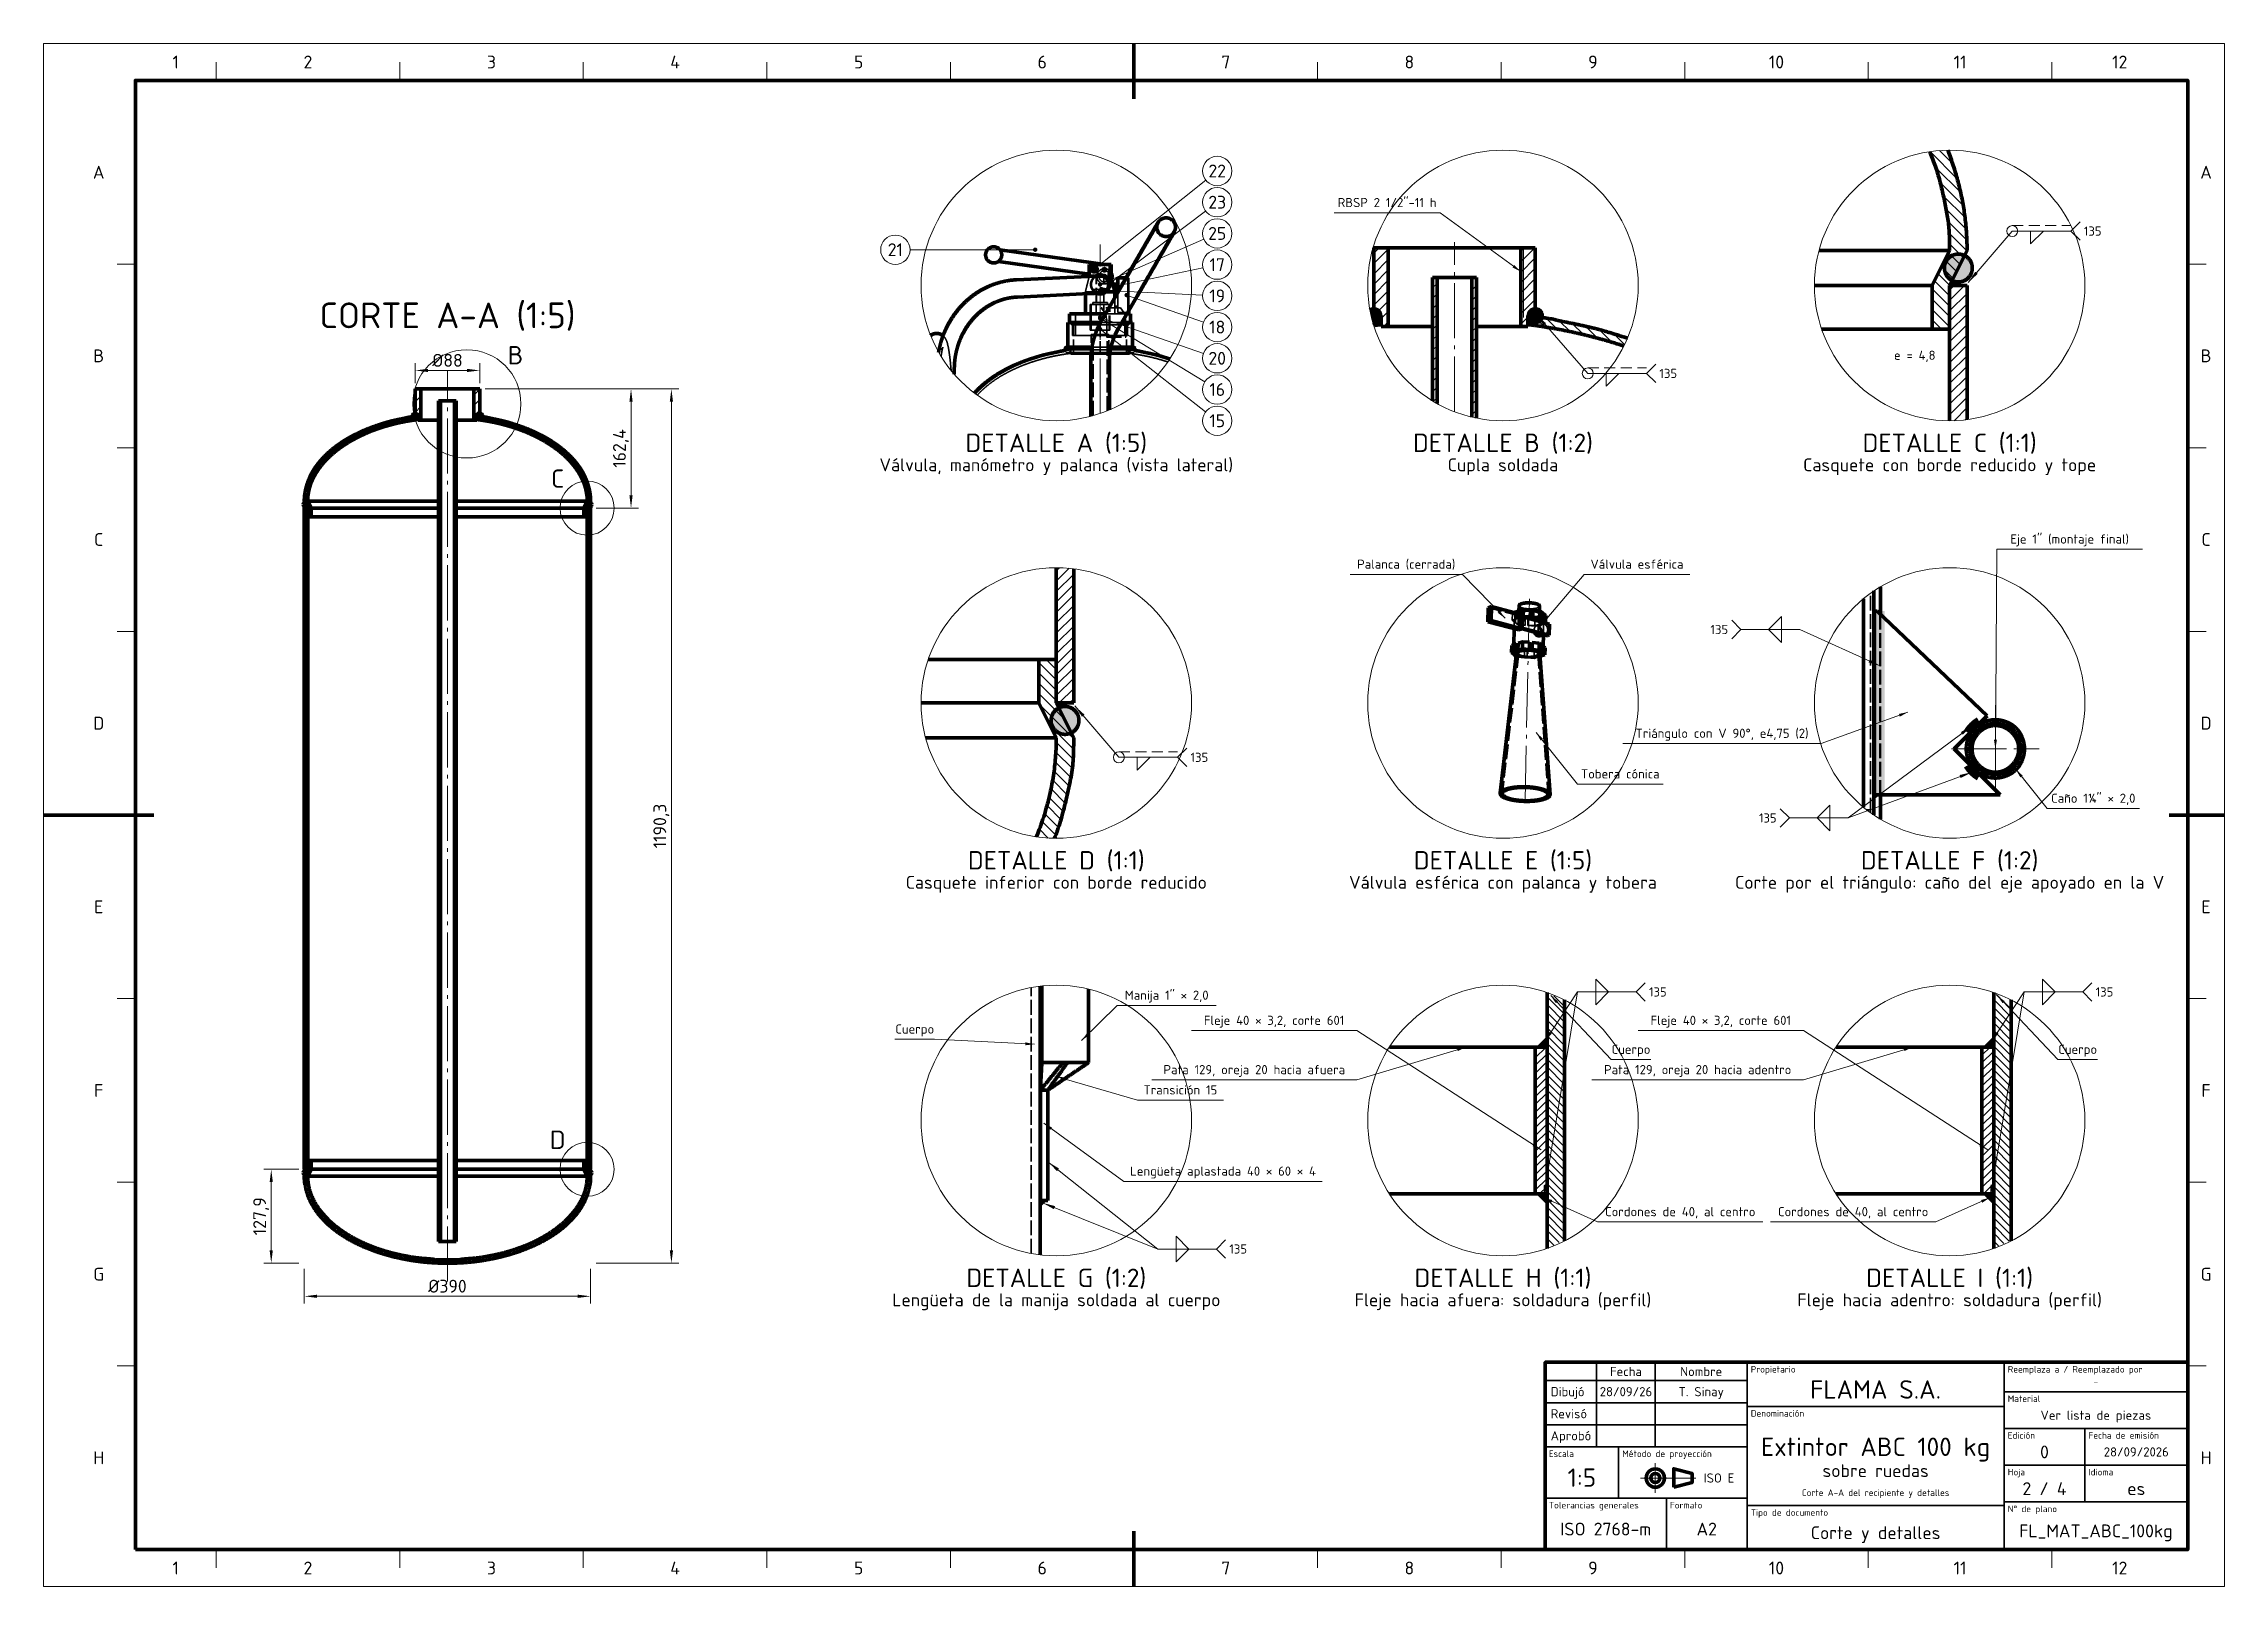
# Paper-space layout 'Hoja2_Corte_Detalles' of a CAD drawing. Header units: millimetres. Extents: x 0 to 594, y 0 to 420.
# The model-space entities are those that its viewports show. They can reach past a viewport. Long polylines and large blocks are cut down to what shows.
import ezdxf
from ezdxf.enums import TextEntityAlignment as Align

# ---------------------------------------------------------------- set-up
doc = ezdxf.new("R2010")
doc.units = ezdxf.units.MM
for name, pattern in [('IRAM-E-TRAZOS', [5, 4, -1]), ('IRAM-F-TRAZO-PUNTO', [20, 15, -2, 1, -2]), ('ISO02-TRAZOS', [4.5, 3, -1.5])]:
    doc.linetypes.add(name, pattern=pattern)
for name, color, linetype, lineweight in [('01-VISIBLE', 7, 'CONTINUOUS', 70), ('02-OCULTA', 4, 'IRAM-E-TRAZOS', 35), ('03-EJE', 1, 'IRAM-F-TRAZO-PUNTO', 18), ('04-COTA', 3, 'CONTINUOUS', 18), ('05-RAYADO', 8, 'CONTINUOUS', 18), ('06-TEXTO', 7, 'CONTINUOUS', 25), ('07-RECUADRO', 7, 'CONTINUOUS', 70), ('08-FINA', 5, 'CONTINUOUS', 18), ('10-ROTULO', 7, 'CONTINUOUS', 35), ('11-TEXTO-ROTULO', 7, 'CONTINUOUS', 25), ('12-SOLDADURA', 6, 'CONTINUOUS', 18)]:
    doc.layers.add(name, color=color, linetype=linetype, lineweight=lineweight)
doc.styles.add('ISO3098', font='isocpeur.ttf')
doc.dimstyles.new('FLAMA-IRAM', dxfattribs={"dimtxt": 3.5, "dimasz": 3.5, "dimexe": 2, "dimexo": 1.5, "dimgap": 1, "dimtad": 1, "dimdec": 1, "dimtxsty": 'ISO3098', "dimblk": 'IRAM_FLECHA', "dimblk1": 'IRAM_FLECHA', "dimblk2": 'IRAM_FLECHA', "dimcen": 2.5, "dimclrd": 256, "dimclre": 256, "dimclrt": 256, "dimazin": 3, "dimtfac": 1, "dimtmove": 0, "dimatfit": 3, "dimlwd": 18, "dimlwe": 18})

psp = doc.layouts.new('Hoja2_Corte_Detalles')

msp = doc.modelspace()

# ---------------------------------------------------------------- texts
at = {"layer": '06-TEXTO', "style": 'ISO3098'}
for s, height, p in [('1', 3.5, (690, 415)), ('2', 3.5, (726, 415)), ('3', 3.5, (776, 415)), ('4', 3.5, (826, 415)), ('5', 3.5, (876, 415)), ('6', 3.5, (926, 415)), ('7', 3.5, (976, 415)), ('8', 3.5, (1026, 415)), ('9', 3.5, (1076, 415)), ('10', 3.5, (1126, 415)), ('11', 3.5, (1176, 415)), ('12', 3.5, (1219.5, 415)), ('A', 3.5, (669, 385)), ('22', 3.5, (973.667, 385.333)), ('A', 3.5, (1243, 385)), ('23', 3.5, (973.667, 376.833)), ('25', 3.5, (973.667, 368.333)), ('21', 3.5, (886, 363.891)), ('17', 3.5, (973.667, 359.833)), ('19', 3.5, (973.667, 351.333)), ('CORTE A-A (1:5)', 7, (764, 346.028)), ('18', 3.5, (973.667, 342.833)), ('B', 3.5, (669, 335)), ('B', 5, (782.526, 335.175)), ('20', 3.5, (973.667, 334.333)), ('e = 4,8', 2.5, (1163.667, 335.167)), ('B', 3.5, (1243, 335)), ('16', 3.5, (973.667, 325.833)), ('15', 3.5, (973.667, 317.333)), ('DETALLE A (1:5)', 5, (929.833, 311.333)), ('DETALLE B (1:2)', 5, (1051.5, 311.333)), ('DETALLE C (1:1)', 5, (1173.167, 311.333)), ('C', 5, (794.013, 301.589)), ('Válvula, manómetro y palanca (vista lateral)', 3.5, (929.833, 305.333)), ('Cupla soldada', 3.5, (1051.5, 305.333)), ('Casquete con borde reducido y tope', 3.5, (1173.167, 305.333)), ('C', 3.5, (669, 285)), ('C', 3.5, (1243, 285)), ('D', 3.5, (669, 235)), ('D', 3.5, (1243, 235)), ('DETALLE D (1:1)', 5, (929.833, 197.667)), ('DETALLE E (1:5)', 5, (1051.5, 197.667)), ('DETALLE F (1:2)', 5, (1173.167, 197.667)), ('Casquete inferior con borde reducido', 3.5, (929.833, 191.667)), ('Válvula esférica con palanca y tobera', 3.5, (1051.5, 191.667)), ('Corte por el triángulo: caño del eje apoyado en la V', 3.5, (1173.167, 191.667)), ('E', 3.5, (669, 185)), ('E', 3.5, (1243, 185)), ('F', 3.5, (669, 135)), ('F', 3.5, (1243, 135)), ('D', 5, (794.013, 121.589)), ('G', 3.5, (669, 85)), ('DETALLE G (1:2)', 5, (929.833, 84)), ('DETALLE H (1:1)', 5, (1051.5, 84)), ('DETALLE I (1:1)', 5, (1173.167, 84)), ('G', 3.5, (1243, 85)), ('Lengüeta de la manija soldada al cuerpo', 3.5, (929.833, 78)), ('Fleje hacia afuera: soldadura (perfil)', 3.5, (1051.5, 78)), ('Fleje hacia adentro: soldadura (perfil)', 3.5, (1173.167, 78)), ('H', 3.5, (669, 35)), ('H', 3.5, (1243, 35)), ('1', 3.5, (690, 5)), ('2', 3.5, (726, 5)), ('3', 3.5, (776, 5)), ('4', 3.5, (826, 5)), ('5', 3.5, (876, 5)), ('6', 3.5, (926, 5)), ('7', 3.5, (976, 5)), ('8', 3.5, (1026, 5)), ('9', 3.5, (1076, 5)), ('10', 3.5, (1126, 5)), ('11', 3.5, (1176, 5)), ('12', 3.5, (1219.5, 5))]:
    msp.add_text(s, height=height, dxfattribs=at).set_placement(p, align=Align.MIDDLE_CENTER)
for s, p in [('RBSP 2 1/2"-11 h', (1019.95, 374.742)), ('Eje 1" (montaje final)', (1205.858, 283.133)), ('Palanca (cerrada)', (1025.15, 276.292)), ('Válvula esférica', (1088, 276.292)), ('Triángulo con V 90°, e4,75 (2)', (1111.175, 230.25)), ('Tobera cónica', (1083.458, 219.2)), ('Caño 1¼" × 2,0', (1212.287, 212.57)), ('Manija 1" × 2,0', (959.908, 158.942)), ('Fleje 40 × 3,2, corte 601', (989.167, 152.1)), ('Fleje 40 × 3,2, corte 601', (1110.833, 152.1)), ('Cuerpo', (891.283, 149.733)), ('Cuerpo', (1086.367, 144.208)), ('Cuerpo', (1208.033, 144.208)), ('Pata 129, oreja 20 hacia afuera', (983.767, 138.683)), ('Pata 129, oreja 20 hacia adentro', (1104.533, 138.683)), ('Transición 15', (963.633, 133.158)), ('Lengüeta aplastada 40 × 60 × 4', (975.25, 111.058)), ('Cordones de 40, al centro', (1099.783, 100.008)), ('Cordones de 40, al centro', (1146.883, 100.008))]:
    msp.add_text(s, height=2.5, dxfattribs=at).set_placement(p, align=Align.BOTTOM_CENTER)
at = {"layer": '11-TEXTO-ROTULO', "style": 'ISO3098'}
for s, height, p in [('Fecha', 2.5, (1085, 58.5)), ('Nombre', 2.5, (1105.5, 58.5)), ('28/09/26', 2.5, (1085, 53)), ('T. Sinay', 2.5, (1105.5, 53)), ('FLAMA S.A.', 5, (1153, 53.6)), ('-', 1.8, (1213, 55.6)), ('Ver lista de piezas', 2.5, (1213, 46.6)), ('Extintor ABC 100 kg', 5, (1153, 38)), ('0', 3.5, (1199, 36.6)), ('28/09/2026', 2.5, (1224, 36.6)), ('1:5', 5, (1073, 29.6)), ('sobre ruedas', 3.5, (1153, 31.5)), ('Corte A-A del recipiente y detalles', 1.8, (1153, 25.5)), ('2 / 4', 3.5, (1199, 26.6)), ('es', 3.5, (1224, 26.6)), ('ISO 2768-m', 3.5, (1079.5, 15.6)), ('A2', 3.5, (1107, 15.6)), ('Corte y detalles', 3.5, (1153, 14.6)), ('FL_MAT_ABC_100kg', 3.5, (1213, 15.1))]:
    msp.add_text(s, height=height, dxfattribs=at).set_placement(p, align=Align.MIDDLE_CENTER)
for s, p in [('Propietario', (1119, 60)), ('Reemplaza a / Reemplazado por', (1189, 60)), ('Denominación', (1119, 48)), ('Material', (1189, 52)), ('Edición', (1189, 42)), ('Fecha de emisión', (1211, 42)), ('Escala', (1064, 37)), ('Método de proyección', (1084, 37)), ('Hoja', (1189, 32)), ('Idioma', (1211, 32)), ('Tolerancias generales', (1064, 23)), ('Formato', (1097, 23)), ('Tipo de documento', (1119, 21)), ('N° de plano', (1189, 22))]:
    msp.add_text(s, height=1.8, dxfattribs=at).set_placement(p, align=Align.TOP_LEFT)
for s, p in [('Dibujó', (1064.5, 53)), ('Revisó', (1064.5, 47)), ('Aprobó', (1064.5, 41))]:
    msp.add_text(s, height=2.5, dxfattribs=at).set_placement(p, align=Align.MIDDLE_LEFT)
msp.add_text('ISO E', height=2.5, dxfattribs=at).set_placement((1114.5, 29.5), align=Align.MIDDLE_RIGHT)
at = {"layer": '12-SOLDADURA', "style": 'ISO3098'}
for p in [(1209.717, 368.967), (1094.1, 330.217), (966.383, 225.7), (1091.258, 161.825), (1212.925, 161.825), (976.958, 91.842)]:
    msp.add_text('135', height=2.5, dxfattribs=at).set_placement(p, align=Align.MIDDLE_LEFT)
for p in [(1112.833, 260.5), (1126.042, 209.192)]:
    msp.add_text('135', height=2.5, dxfattribs=at).set_placement(p, align=Align.MIDDLE_RIGHT)

# ---------------------------------------------------------------- blocks, each defined once
blk = doc.blocks.new('IRAM_FLECHA')
blk.add_solid([(0, 0), (-1, 0.125), (-1, -0.125)])

# ---------------------------------------------------------------- dimensions: what is measured, and where the dimension line sits
at = {"layer": '04-COTA'}
for base, p1, p2 in [((755.2, 331.028), (755.2, 326.028), (772.8, 326.028)), ((725, 78.972), (725, 87.972), (803, 87.972))]:
    msp.add_linear_dim(base=base, p1=p1, p2=p2, dimstyle='FLAMA-IRAM', override={"dimlfac": 5, "dimpost": '%%c<>'}, dxfattribs=at).render()
for base, p1, p2 in [((825, 87.972), (803, 87.972), (772.8, 326.028)), ((814, 293.552), (803, 293.552), (772.8, 326.028)), ((716, 87.972), (725, 87.972), (725, 113.552))]:
    msp.add_linear_dim(base=base, p1=p1, p2=p2, angle=90, dimstyle='FLAMA-IRAM', override={"dimlfac": 5}, dxfattribs=at).render()

# ---------------------------------------------------------------- hatches: boundary and pattern name
at = {"layer": '05-RAYADO'}
h = msp.add_hatch(dxfattribs=at)
h.set_pattern_fill('ANSI31', scale=0.629921, angle=90)
h.paths.add_polyline_path([(1173.167, 342.292), (1168.417, 342.292), (1168.417, 354.167), (1173.167, 363.667), (1173.166, 364.173), (1173.164, 364.679), (1173.16, 365.185), (1173.154, 365.69), (1173.145, 366.196), (1173.134, 366.702), (1173.12, 367.208), (1173.102, 367.714), (1173.079, 368.219), (1173.051, 368.724), (1173.018, 369.229), (1172.978, 369.734), (1172.93, 370.237), (1172.874, 370.74), (1172.81, 371.242), (1172.739, 371.743), (1172.661, 372.243), (1172.578, 372.742), (1172.493, 373.241), (1172.405, 373.739), (1172.316, 374.237), (1172.226, 374.735), (1172.134, 375.232), (1172.04, 375.73), (1171.945, 376.227), (1171.847, 376.723), (1171.748, 377.219), (1171.647, 377.715), (1171.543, 378.21), (1171.438, 378.705), (1171.33, 379.199), (1171.219, 379.693), (1171.106, 380.186), (1170.99, 380.679), (1170.871, 381.17), (1170.748, 381.661), (1170.623, 382.151), (1170.493, 382.641), (1170.36, 383.129), (1170.222, 383.616), (1170.081, 384.101), (1169.935, 384.586), (1169.786, 385.069), (1169.632, 385.551), (1169.474, 386.032), (1169.312, 386.511), (1169.147, 386.99), (1168.977, 387.466), (1168.804, 387.942), (1168.627, 388.416), (1168.447, 388.888), (1168.263, 389.36), (1168.075, 389.83), (1167.884, 390.298), (1167.759, 390.601), (1167.762, 390.601), (1168.658, 390.723), (1169.556, 390.823), (1170.457, 390.9), (1171.359, 390.956), (1172.263, 390.989), (1172.651, 390.994), (1172.725, 390.806), (1172.913, 390.317), (1173.098, 389.826), (1173.28, 389.334), (1173.458, 388.841), (1173.633, 388.347), (1173.805, 387.852), (1173.974, 387.355), (1174.14, 386.858), (1174.302, 386.359), (1174.461, 385.859), (1174.616, 385.358), (1174.768, 384.857), (1174.917, 384.354), (1175.063, 383.85), (1175.204, 383.345), (1175.343, 382.839), (1175.478, 382.333), (1175.609, 381.825), (1175.737, 381.317), (1175.862, 380.807), (1175.983, 380.297), (1176.1, 379.786), (1176.214, 379.274), (1176.324, 378.762), (1176.431, 378.248), (1176.534, 377.734), (1176.634, 377.219), (1176.73, 376.704), (1176.823, 376.188), (1176.911, 375.671), (1176.996, 375.153), (1177.078, 374.635), (1177.156, 374.117), (1177.23, 373.598), (1177.3, 373.078), (1177.366, 372.558), (1177.429, 372.037), (1177.488, 371.516), (1177.543, 370.995), (1177.595, 370.473), (1177.643, 369.951), (1177.686, 369.428), (1177.726, 368.906), (1177.763, 368.383), (1177.795, 367.859), (1177.824, 367.336), (1177.848, 366.812), (1177.869, 366.288), (1177.886, 365.764), (1177.9, 365.24), (1177.909, 364.715), (1177.915, 364.191), (1177.917, 363.667), (1173.167, 354.167)])
h = msp.add_hatch(dxfattribs=at)
h.set_pattern_fill('ANSI31', scale=0.629921)
h.paths.add_polyline_path([(1018.295, 343.03), (1018.295, 345.917), (1016.3, 345.917), (1016.3, 364.417), (1020.25, 364.417), (1020.25, 343.03)])
h = msp.add_hatch(dxfattribs=at)
h.set_pattern_fill('ANSI31', scale=0.629921)
h.paths.add_polyline_path([(1058.305, 345.917), (1058.305, 343.03), (1056.35, 343.03), (1056.35, 364.417), (1060.3, 364.417), (1060.3, 345.917)])
h = msp.add_hatch(color=7, dxfattribs=at)
h.dxf.hatch_style = 1
h.paths.add_polyline_path([(1179.336, 358.716), (1179.32, 358.516), (1179.294, 358.317), (1179.257, 358.12), (1179.21, 357.925), (1179.153, 357.733), (1179.085, 357.544), (1179.008, 357.359), (1178.921, 357.178), (1178.824, 357.002), (1178.719, 356.832), (1178.604, 356.667), (1178.481, 356.508), (1178.35, 356.357), (1178.211, 356.212), (1178.064, 356.075), (1177.911, 355.946), (1177.751, 355.825), (1177.585, 355.713), (1177.413, 355.609), (1177.235, 355.515), (1177.054, 355.43), (1176.867, 355.355), (1176.678, 355.29), (1176.485, 355.236), (1176.289, 355.191), (1176.091, 355.157), (1175.892, 355.133), (1175.692, 355.12), (1175.492, 355.117), (1175.291, 355.125), (1175.091, 355.143), (1174.893, 355.172), (1174.696, 355.212), (1174.502, 355.262), (1174.31, 355.322), (1174.122, 355.392), (1173.938, 355.472), (1173.759, 355.561), (1173.584, 355.66), (1173.415, 355.768), (1173.252, 355.884), (1173.095, 356.009), (1172.945, 356.142), (1172.802, 356.283), (1172.667, 356.432), (1172.54, 356.587), (1172.421, 356.749), (1172.311, 356.916), (1172.21, 357.09), (1172.118, 357.268), (1172.036, 357.451), (1171.963, 357.638), (1171.901, 357.829), (1171.848, 358.022), (1171.806, 358.218), (1171.775, 358.417), (1171.754, 358.616), (1171.743, 358.816), (1171.743, 359.017), (1171.754, 359.217), (1171.775, 359.417), (1171.806, 359.615), (1171.848, 359.811), (1171.901, 360.005), (1171.963, 360.195), (1172.036, 360.382), (1172.118, 360.565), (1172.21, 360.744), (1172.311, 360.917), (1172.421, 361.085), (1172.54, 361.247), (1172.667, 361.402), (1172.802, 361.55), (1172.945, 361.691), (1173.095, 361.824), (1173.252, 361.949), (1173.415, 362.066), (1173.584, 362.174), (1173.759, 362.272), (1173.938, 362.362), (1174.122, 362.442), (1174.31, 362.512), (1174.502, 362.572), (1174.696, 362.621), (1174.893, 362.661), (1175.091, 362.69), (1175.291, 362.708), (1175.492, 362.716), (1175.692, 362.714), (1175.892, 362.7), (1176.091, 362.677), (1176.289, 362.642), (1176.485, 362.598), (1176.678, 362.543), (1176.867, 362.478), (1177.054, 362.403), (1177.235, 362.318), (1177.413, 362.224), (1177.585, 362.121), (1177.751, 362.009), (1177.911, 361.888), (1178.064, 361.758), (1178.211, 361.621), (1178.35, 361.477), (1178.481, 361.325), (1178.604, 361.166), (1178.719, 361.002), (1178.824, 360.831), (1178.921, 360.655), (1179.008, 360.474), (1179.085, 360.289), (1179.153, 360.1), (1179.21, 359.908), (1179.257, 359.713), (1179.294, 359.516), (1179.32, 359.317), (1179.336, 359.117), (1179.342, 358.917)])
h = msp.add_hatch(dxfattribs=at)
h.set_pattern_fill('ANSI31', scale=0.629921)
h.paths.add_polyline_path([(1032.3, 356.317), (1033.55, 356.317), (1033.55, 322.006), (1033.345, 322.118), (1032.564, 322.574), (1032.3, 322.736)])
h = msp.add_hatch(dxfattribs=at)
h.set_pattern_fill('ANSI31', scale=0.629921)
h.paths.add_polyline_path([(1044.3, 356.317), (1044.3, 318.044), (1043.43, 318.228), (1043.05, 318.318), (1043.05, 356.317)])
h = msp.add_hatch(dxfattribs=at)
h.set_pattern_fill('ANSI31', scale=0.629921)
h.paths.add_polyline_path([(1177.917, 354.167), (1177.917, 317.643), (1177.675, 317.61), (1176.777, 317.511), (1175.876, 317.433), (1174.974, 317.378), (1174.071, 317.344), (1173.167, 317.333), (1173.167, 354.167)])
h = msp.add_hatch(color=7, dxfattribs=at)
h.dxf.hatch_style = 1
h.paths.add_polyline_path([(1015.279, 347.519), (1015.365, 347.57), (1015.453, 347.617), (1015.544, 347.66), (1015.637, 347.697), (1015.732, 347.73), (1015.828, 347.757), (1015.926, 347.78), (1016.025, 347.797), (1016.125, 347.809), (1016.225, 347.815), (1016.325, 347.817), (1016.425, 347.813), (1016.525, 347.803), (1016.624, 347.789), (1016.723, 347.769), (1016.82, 347.744), (1016.916, 347.714), (1017.01, 347.679), (1017.102, 347.639), (1017.192, 347.595), (1017.279, 347.545), (1017.363, 347.491), (1017.445, 347.433), (1017.523, 347.37), (1017.598, 347.304), (1017.67, 347.233), (1017.737, 347.159), (1017.801, 347.082), (1017.86, 347.001), (1017.915, 346.917), (1017.966, 346.83), (1018.012, 346.741), (1018.053, 346.65), (1018.089, 346.556), (1018.12, 346.461), (1018.147, 346.364), (1018.168, 346.266), (1018.183, 346.167), (1018.194, 346.067), (1018.199, 345.967), (1018.199, 345.867), (1018.194, 345.766), (1018.183, 345.667), (1018.168, 345.568), (1018.147, 345.469), (1018.12, 345.373), (1018.089, 345.277), (1018.053, 345.184), (1018.012, 345.092), (1017.966, 345.003), (1017.915, 344.916), (1017.86, 344.833), (1017.801, 344.752), (1017.737, 344.674), (1017.67, 344.6), (1017.598, 344.53), (1017.523, 344.463), (1017.445, 344.4), (1017.363, 344.342), (1017.279, 344.288), (1017.192, 344.239), (1017.102, 344.194), (1017.01, 344.154), (1016.916, 344.119), (1016.82, 344.089), (1016.723, 344.064), (1016.624, 344.045), (1016.525, 344.03), (1016.425, 344.021), (1016.325, 344.017), (1016.225, 344.018), (1016.125, 344.025), (1016.092, 344.029), (1016.001, 344.343), (1015.771, 345.217), (1015.562, 346.096), (1015.374, 346.981), (1015.275, 347.516)])
h = msp.add_hatch(color=7, dxfattribs=at)
h.dxf.hatch_style = 1
h.paths.add_polyline_path([(1015.7, 345.583), (1015.96, 345.616), (1016.22, 345.65), (1016.48, 345.684), (1016.74, 345.717), (1017, 345.751), (1017.26, 345.784), (1017.52, 345.817), (1017.78, 345.85), (1018.04, 345.884), (1018.3, 345.917), (1018.3, 343.53), (1018.049, 343.498), (1017.798, 343.465), (1017.547, 343.432), (1017.297, 343.398), (1017.046, 343.364), (1016.795, 343.329), (1016.545, 343.295), (1016.32, 343.263), (1016.253, 343.475), (1016.001, 344.343), (1015.771, 345.217), (1015.684, 345.581)])
h = msp.add_hatch(dxfattribs=at)
h.set_pattern_fill('ANSI31', scale=0.629921, angle=90)
h.paths.add_polyline_path([(1084.427, 337.673), (1084.186, 337.752), (1083.946, 337.831), (1083.706, 337.909), (1083.465, 337.987), (1083.224, 338.064), (1082.983, 338.141), (1082.742, 338.218), (1082.5, 338.294), (1082.259, 338.369), (1082.017, 338.444), (1081.776, 338.518), (1081.534, 338.592), (1081.292, 338.666), (1081.049, 338.739), (1080.807, 338.812), (1080.565, 338.884), (1080.322, 338.955), (1080.079, 339.026), (1079.836, 339.097), (1079.593, 339.167), (1079.35, 339.237), (1079.107, 339.306), (1078.863, 339.375), (1078.62, 339.444), (1078.376, 339.511), (1078.132, 339.579), (1077.888, 339.646), (1077.644, 339.712), (1077.4, 339.778), (1077.156, 339.844), (1076.911, 339.909), (1076.666, 339.974), (1076.422, 340.038), (1076.177, 340.102), (1075.932, 340.165), (1075.687, 340.228), (1075.442, 340.29), (1075.196, 340.352), (1074.951, 340.413), (1074.706, 340.474), (1074.46, 340.535), (1074.214, 340.595), (1073.968, 340.655), (1073.722, 340.714), (1073.476, 340.773), (1073.23, 340.831), (1072.984, 340.889), (1072.737, 340.946), (1072.491, 341.003), (1072.244, 341.06), (1071.998, 341.116), (1071.751, 341.171), (1071.504, 341.226), (1071.257, 341.281), (1071.01, 341.335), (1070.763, 341.389), (1070.515, 341.443), (1070.268, 341.496), (1070.021, 341.548), (1069.773, 341.6), (1069.525, 341.652), (1069.278, 341.703), (1069.03, 341.754), (1068.782, 341.804), (1068.534, 341.854), (1068.286, 341.903), (1068.038, 341.952), (1067.789, 342.001), (1067.541, 342.049), (1067.292, 342.097), (1067.044, 342.144), (1066.795, 342.191), (1066.547, 342.237), (1066.298, 342.283), (1066.049, 342.329), (1065.8, 342.374), (1065.551, 342.419), (1065.302, 342.463), (1065.053, 342.507), (1064.804, 342.55), (1064.554, 342.593), (1064.305, 342.636), (1064.055, 342.678), (1063.806, 342.72), (1063.556, 342.761), (1063.307, 342.802), (1063.057, 342.842), (1062.807, 342.882), (1062.557, 342.922), (1062.307, 342.961), (1062.057, 343), (1061.807, 343.038), (1061.557, 343.076), (1061.307, 343.113), (1061.057, 343.151), (1060.806, 343.187), (1060.556, 343.223), (1060.306, 343.259), (1060.055, 343.295), (1059.805, 343.329), (1059.554, 343.364), (1059.303, 343.398), (1059.053, 343.432), (1058.802, 343.465), (1058.551, 343.498), (1058.3, 343.53), (1058.3, 345.917), (1058.56, 345.884), (1058.82, 345.85), (1059.08, 345.817), (1059.34, 345.784), (1059.6, 345.751), (1059.86, 345.717), (1060.12, 345.684), (1060.38, 345.65), (1060.64, 345.616), (1060.9, 345.583), (1061.16, 345.549), (1061.42, 345.515), (1061.68, 345.481), (1061.94, 345.446), (1062.2, 345.412), (1062.46, 345.377), (1062.72, 345.342), (1062.98, 345.307), (1063.239, 345.271), (1063.499, 345.235), (1063.759, 345.199), (1064.018, 345.161), (1064.278, 345.123), (1064.537, 345.084), (1064.796, 345.043), (1065.054, 345), (1065.312, 344.952), (1065.568, 344.896), (1065.821, 344.826), (1066.071, 344.749), (1066.324, 344.68), (1066.579, 344.618), (1066.835, 344.56), (1067.091, 344.503), (1067.347, 344.448), (1067.604, 344.394), (1067.86, 344.341), (1068.117, 344.288), (1068.374, 344.235), (1068.631, 344.183), (1068.888, 344.131), (1069.145, 344.078), (1069.402, 344.026), (1069.659, 343.974), (1069.916, 343.922), (1070.172, 343.869), (1070.429, 343.817), (1070.686, 343.765), (1070.943, 343.712), (1071.2, 343.659), (1071.457, 343.606), (1071.713, 343.553), (1071.97, 343.499), (1072.227, 343.445), (1072.483, 343.391), (1072.739, 343.336), (1072.996, 343.281), (1073.252, 343.226), (1073.508, 343.17), (1073.764, 343.114), (1074.02, 343.057), (1074.276, 342.999), (1074.532, 342.941), (1074.787, 342.882), (1075.042, 342.822), (1075.297, 342.762), (1075.552, 342.701), (1075.807, 342.639), (1076.062, 342.576), (1076.316, 342.513), (1076.57, 342.449), (1076.824, 342.384), (1077.078, 342.318), (1077.332, 342.251), (1077.585, 342.184), (1077.838, 342.116), (1078.091, 342.047), (1078.344, 341.978), (1078.597, 341.907), (1078.849, 341.836), (1079.101, 341.765), (1079.353, 341.692), (1079.605, 341.619), (1079.857, 341.546), (1080.108, 341.471), (1080.359, 341.396), (1080.61, 341.321), (1080.861, 341.245), (1081.112, 341.169), (1081.363, 341.092), (1081.613, 341.015), (1081.864, 340.937), (1082.114, 340.859), (1082.364, 340.781), (1082.615, 340.702), (1082.865, 340.624), (1083.115, 340.544), (1083.364, 340.465), (1083.614, 340.385), (1083.864, 340.304), (1084.113, 340.224), (1084.362, 340.143), (1084.612, 340.061), (1084.861, 339.979), (1085.11, 339.897), (1085.358, 339.814), (1085.412, 339.796), (1085.173, 339.24), (1084.797, 338.418), (1084.432, 337.671)])
h = msp.add_hatch(color=7, dxfattribs=at)
h.dxf.hatch_style = 1
h.paths.add_polyline_path([(1062.197, 345.816), (1062.189, 345.716), (1062.176, 345.617), (1062.158, 345.518), (1062.134, 345.421), (1062.105, 345.325), (1062.072, 345.23), (1062.033, 345.138), (1061.989, 345.047), (1061.941, 344.959), (1061.888, 344.874), (1061.831, 344.792), (1061.77, 344.713), (1061.704, 344.637), (1061.635, 344.564), (1061.561, 344.496), (1061.485, 344.431), (1061.405, 344.371), (1061.321, 344.315), (1061.235, 344.263), (1061.147, 344.216), (1061.056, 344.174), (1060.963, 344.136), (1060.868, 344.104), (1060.772, 344.076), (1060.674, 344.054), (1060.575, 344.037), (1060.475, 344.025), (1060.375, 344.018), (1060.275, 344.017), (1060.175, 344.021), (1060.075, 344.03), (1059.976, 344.045), (1059.877, 344.064), (1059.78, 344.089), (1059.684, 344.119), (1059.59, 344.154), (1059.498, 344.194), (1059.408, 344.239), (1059.321, 344.288), (1059.237, 344.342), (1059.155, 344.4), (1059.077, 344.463), (1059.002, 344.53), (1058.93, 344.6), (1058.863, 344.674), (1058.799, 344.752), (1058.74, 344.833), (1058.685, 344.916), (1058.634, 345.003), (1058.588, 345.092), (1058.547, 345.184), (1058.511, 345.277), (1058.48, 345.373), (1058.453, 345.469), (1058.432, 345.568), (1058.417, 345.667), (1058.406, 345.766), (1058.401, 345.867), (1058.401, 345.967), (1058.406, 346.067), (1058.417, 346.167), (1058.432, 346.266), (1058.453, 346.364), (1058.48, 346.461), (1058.511, 346.556), (1058.547, 346.65), (1058.588, 346.741), (1058.634, 346.83), (1058.685, 346.917), (1058.74, 347.001), (1058.799, 347.082), (1058.863, 347.159), (1058.93, 347.233), (1059.002, 347.304), (1059.077, 347.37), (1059.155, 347.433), (1059.237, 347.491), (1059.321, 347.545), (1059.408, 347.595), (1059.498, 347.639), (1059.59, 347.679), (1059.684, 347.714), (1059.78, 347.744), (1059.877, 347.769), (1059.976, 347.789), (1060.075, 347.803), (1060.175, 347.813), (1060.275, 347.817), (1060.375, 347.815), (1060.475, 347.809), (1060.575, 347.797), (1060.674, 347.78), (1060.772, 347.757), (1060.868, 347.73), (1060.963, 347.697), (1061.056, 347.66), (1061.147, 347.617), (1061.235, 347.57), (1061.321, 347.519), (1061.405, 347.463), (1061.485, 347.402), (1061.561, 347.338), (1061.635, 347.269), (1061.704, 347.197), (1061.77, 347.121), (1061.831, 347.042), (1061.888, 346.959), (1061.941, 346.874), (1061.989, 346.786), (1062.033, 346.696), (1062.072, 346.603), (1062.105, 346.509), (1062.134, 346.412), (1062.158, 346.315), (1062.176, 346.216), (1062.189, 346.117), (1062.197, 346.017), (1062.2, 345.917)])
h = msp.add_hatch(dxfattribs=at)
h.set_pattern_fill('ANSI31', scale=0.62992)
h.paths.add_polyline_path([(756.78, 317.474), (755.998, 317.474), (755.998, 318.628), (755.2, 318.628), (755.2, 326.028), (756.78, 326.028)])
h = msp.add_hatch(color=7, dxfattribs=at)
h.dxf.hatch_style = 1
h.paths.add_polyline_path([(762.1, 93.922), (761.6, 93.922), (761.6, 322.788), (762.1, 322.788)])
h = msp.add_hatch(color=7, dxfattribs=at)
h.dxf.hatch_style = 1
h.paths.add_polyline_path([(765.9, 322.788), (766.4, 322.788), (766.4, 93.922), (765.9, 93.922)])
h = msp.add_hatch(dxfattribs=at)
h.set_pattern_fill('ANSI31', scale=0.62992)
h.paths.add_polyline_path([(772.8, 318.628), (772.002, 318.628), (772.002, 317.474), (771.22, 317.474), (771.22, 326.028), (772.8, 326.028)])
h = msp.add_hatch(color=7, dxfattribs=at)
h.dxf.hatch_style = 1
h.paths.add_polyline_path([(726.9, 291.177), (725.95, 291.177), (725.95, 293.552), (725, 295.452), (725, 295.557), (725.002, 295.662), (725.003, 295.766), (725.006, 295.871), (725.009, 295.976), (725.014, 296.081), (725.019, 296.186), (725.024, 296.29), (725.031, 296.395), (725.038, 296.5), (725.046, 296.604), (725.055, 296.709), (725.064, 296.813), (725.075, 296.917), (725.086, 297.022), (725.097, 297.126), (725.11, 297.23), (725.123, 297.334), (725.137, 297.438), (725.152, 297.542), (725.168, 297.646), (725.184, 297.749), (725.201, 297.853), (725.219, 297.956), (725.237, 298.059), (725.257, 298.162), (725.276, 298.265), (725.297, 298.368), (725.318, 298.471), (725.341, 298.573), (725.363, 298.676), (725.387, 298.778), (725.411, 298.88), (725.436, 298.982), (725.461, 299.083), (725.488, 299.185), (725.515, 299.286), (725.542, 299.387), (725.571, 299.488), (725.6, 299.589), (725.63, 299.69), (725.66, 299.79), (725.691, 299.89), (725.723, 299.99), (725.755, 300.09), (725.788, 300.189), (725.822, 300.289), (725.857, 300.388), (725.892, 300.487), (725.927, 300.585), (725.964, 300.684), (726.001, 300.782), (726.038, 300.88), (726.077, 300.977), (726.115, 301.075), (726.155, 301.172), (726.195, 301.269), (726.236, 301.365), (726.277, 301.462), (726.319, 301.558), (726.361, 301.654), (726.405, 301.749), (726.448, 301.845), (726.492, 301.94), (726.537, 302.035), (726.583, 302.129), (726.629, 302.223), (726.675, 302.317), (726.722, 302.411), (726.77, 302.505), (726.818, 302.598), (726.867, 302.691), (726.916, 302.783), (726.966, 302.875), (727.016, 302.967), (727.067, 303.059), (727.119, 303.15), (727.171, 303.242), (727.223, 303.332), (727.276, 303.423), (727.329, 303.513), (727.383, 303.603), (727.438, 303.693), (727.493, 303.782), (727.548, 303.871), (727.604, 303.96), (727.661, 304.048), (727.717, 304.136), (727.775, 304.224), (727.833, 304.312), (727.891, 304.399), (727.95, 304.486), (728.009, 304.572), (728.068, 304.659), (728.128, 304.745), (728.189, 304.83), (728.25, 304.915), (728.311, 305.001), (728.373, 305.085), (728.435, 305.17), (728.498, 305.254), (728.561, 305.338), (728.625, 305.421), (728.688, 305.504), (728.753, 305.587), (728.817, 305.67), (728.883, 305.752), (728.948, 305.834), (729.014, 305.915), (729.08, 305.997), (729.147, 306.078), (729.214, 306.158), (729.281, 306.239), (729.349, 306.319), (729.417, 306.398), (729.486, 306.478), (729.555, 306.557), (729.624, 306.636), (729.693, 306.714), (729.763, 306.792), (729.833, 306.87), (729.904, 306.948), (729.975, 307.025), (730.046, 307.102), (730.118, 307.178), (730.19, 307.255), (730.262, 307.331), (730.335, 307.406), (730.408, 307.482), (730.481, 307.557), (730.554, 307.632), (730.628, 307.706), (730.702, 307.78), (730.777, 307.854), (730.852, 307.928), (730.927, 308.001), (731.002, 308.074), (731.078, 308.146), (731.154, 308.219), (731.23, 308.291), (731.306, 308.362), (731.383, 308.434), (731.46, 308.505), (731.538, 308.576), (731.615, 308.646), (731.693, 308.717), (731.771, 308.786), (731.85, 308.856), (731.928, 308.925), (732.007, 308.994), (732.087, 309.063), (732.166, 309.132), (732.246, 309.2), (732.326, 309.268), (732.406, 309.335), (732.486, 309.402), (732.567, 309.469), (732.648, 309.536), (732.729, 309.602), (732.811, 309.668), (732.892, 309.734), (732.974, 309.8), (733.056, 309.865), (733.139, 309.93), (733.221, 309.995), (733.304, 310.059), (733.387, 310.123), (733.47, 310.187), (733.554, 310.25), (733.637, 310.314), (733.721, 310.377), (733.805, 310.439), (733.89, 310.502), (733.974, 310.564), (734.059, 310.626), (734.144, 310.687), (734.229, 310.748), (734.314, 310.809), (734.4, 310.87), (734.485, 310.931), (734.571, 310.991), (734.657, 311.051), (734.744, 311.11), (734.83, 311.17), (734.917, 311.229), (735.004, 311.288), (735.091, 311.346), (735.178, 311.404), (735.265, 311.462), (735.353, 311.52), (735.44, 311.578), (735.528, 311.635), (735.616, 311.692), (735.705, 311.748), (735.793, 311.805), (735.882, 311.861), (735.97, 311.917), (736.059, 311.972), (736.148, 312.028), (736.238, 312.083), (736.327, 312.138), (736.417, 312.192), (736.506, 312.247), (736.596, 312.301), (736.686, 312.355), (736.776, 312.408), (736.867, 312.461), (736.957, 312.514), (737.048, 312.567), (737.138, 312.62), (737.229, 312.672), (737.32, 312.724), (737.412, 312.776), (737.503, 312.827), (737.594, 312.879), (737.686, 312.93), (737.778, 312.98), (737.87, 313.031), (737.962, 313.081), (738.054, 313.131), (738.146, 313.181), (738.239, 313.23), (738.331, 313.28), (738.424, 313.329), (738.517, 313.378), (738.61, 313.426), (738.703, 313.474), (738.796, 313.522), (738.889, 313.57), (738.983, 313.618), (739.077, 313.665), (739.17, 313.712), (739.264, 313.759), (739.358, 313.806), (739.452, 313.852), (739.546, 313.898), (739.641, 313.944), (739.735, 313.99), (739.829, 314.035), (739.924, 314.08), (740.019, 314.125), (740.114, 314.17), (740.209, 314.215), (740.304, 314.259), (740.399, 314.303), (740.494, 314.347), (740.589, 314.391), (740.685, 314.434), (740.78, 314.477), (740.876, 314.52), (740.972, 314.563), (741.068, 314.606), (741.164, 314.648), (741.26, 314.69), (741.356, 314.732), (741.452, 314.774), (741.548, 314.815), (741.645, 314.856), (741.741, 314.897), (741.838, 314.938), (741.935, 314.978), (742.032, 315.019), (742.128, 315.059), (742.225, 315.099), (742.323, 315.138), (742.42, 315.178), (742.517, 315.217), (742.614, 315.256), (742.712, 315.294), (742.81, 315.333), (742.907, 315.371), (743.005, 315.409), (743.103, 315.447), (743.201, 315.484), (743.299, 315.521), (743.397, 315.558), (743.495, 315.595), (743.593, 315.632), (743.692, 315.668), (743.79, 315.704), (743.889, 315.74), (743.987, 315.776), (744.086, 315.811), (744.185, 315.846), (744.284, 315.881), (744.383, 315.916), (744.482, 315.95), (744.581, 315.985), (744.68, 316.019), (744.779, 316.053), (744.878, 316.087), (744.978, 316.12), (745.077, 316.154), (745.177, 316.187), (745.276, 316.22), (745.376, 316.253), (745.475, 316.286), (745.575, 316.319), (745.675, 316.351), (745.775, 316.383), (745.874, 316.415), (745.974, 316.447), (746.074, 316.479), (746.174, 316.511), (746.274, 316.543), (746.374, 316.574), (746.474, 316.605), (746.574, 316.636), (746.675, 316.667), (746.775, 316.698), (746.875, 316.729), (746.975, 316.76), (747.076, 316.79), (747.176, 316.82), (747.277, 316.85), (747.377, 316.88), (747.478, 316.909), (747.579, 316.938), (747.679, 316.967), (747.78, 316.996), (747.881, 317.025), (747.982, 317.053), (748.083, 317.08), (748.185, 317.108), (748.286, 317.135), (748.387, 317.162), (748.489, 317.189), (748.59, 317.215), (748.692, 317.241), (748.794, 317.267), (748.895, 317.292), (748.997, 317.317), (749.099, 317.342), (749.201, 317.366), (749.303, 317.39), (749.405, 317.414), (749.507, 317.438), (749.61, 317.461), (749.712, 317.484), (749.814, 317.507), (749.917, 317.53), (750.019, 317.552), (750.122, 317.574), (750.224, 317.596), (750.327, 317.618), (750.429, 317.64), (750.532, 317.661), (750.635, 317.683), (750.737, 317.704), (750.84, 317.725), (750.943, 317.746), (751.046, 317.767), (751.148, 317.788), (751.251, 317.809), (751.354, 317.83), (751.457, 317.851), (751.559, 317.872), (751.662, 317.893), (751.765, 317.914), (751.868, 317.935), (751.97, 317.956), (752.073, 317.977), (752.176, 317.998), (752.279, 318.019), (752.381, 318.041), (752.484, 318.063), (752.586, 318.085), (752.688, 318.109), (752.79, 318.133), (752.891, 318.161), (752.992, 318.192), (753.093, 318.22), (753.195, 318.242), (753.298, 318.261), (753.402, 318.279), (753.505, 318.295), (753.609, 318.311), (753.713, 318.326), (753.817, 318.341), (753.92, 318.356), (754.024, 318.37), (754.128, 318.384), (754.232, 318.398), (754.336, 318.412), (754.44, 318.426), (754.544, 318.44), (754.648, 318.454), (754.752, 318.467), (754.856, 318.481), (754.96, 318.495), (755.064, 318.508), (755.168, 318.522), (755.272, 318.535), (755.376, 318.548), (755.48, 318.562), (755.584, 318.575), (755.688, 318.588), (755.792, 318.602), (755.896, 318.615), (756, 318.628), (756, 317.674), (755.9, 317.661), (755.799, 317.648), (755.699, 317.634), (755.599, 317.621), (755.498, 317.607), (755.398, 317.593), (755.298, 317.579), (755.198, 317.565), (755.098, 317.551), (754.997, 317.536), (754.897, 317.522), (754.797, 317.507), (754.697, 317.492), (754.597, 317.477), (754.497, 317.461), (754.397, 317.446), (754.297, 317.43), (754.197, 317.414), (754.097, 317.398), (753.997, 317.382), (753.897, 317.366), (753.798, 317.349), (753.698, 317.333), (753.598, 317.316), (753.498, 317.299), (753.399, 317.282), (753.299, 317.264), (753.199, 317.247), (753.1, 317.229), (753, 317.211), (752.9, 317.193), (752.801, 317.175), (752.701, 317.157), (752.602, 317.138), (752.502, 317.119), (752.403, 317.1), (752.304, 317.081), (752.204, 317.062), (752.105, 317.043), (752.006, 317.023), (751.906, 317.003), (751.807, 316.983), (751.708, 316.963), (751.609, 316.943), (751.51, 316.922), (751.411, 316.902), (751.312, 316.881), (751.213, 316.86), (751.114, 316.839), (751.015, 316.817), (750.916, 316.796), (750.817, 316.774), (750.718, 316.752), (750.62, 316.73), (750.521, 316.708), (750.422, 316.685), (750.324, 316.663), (750.225, 316.64), (750.126, 316.617), (750.028, 316.594), (749.929, 316.571), (749.831, 316.547), (749.733, 316.523), (749.634, 316.5), (749.536, 316.476), (749.438, 316.451), (749.34, 316.427), (749.241, 316.402), (749.143, 316.378), (749.045, 316.353), (748.947, 316.327), (748.849, 316.302), (748.751, 316.277), (748.653, 316.251), (748.556, 316.225), (748.458, 316.199), (748.36, 316.173), (748.262, 316.146), (748.165, 316.12), (748.067, 316.093), (747.97, 316.066), (747.872, 316.039), (747.775, 316.012), (747.677, 315.984), (747.58, 315.956), (747.483, 315.929), (747.386, 315.9), (747.288, 315.872), (747.191, 315.844), (747.094, 315.815), (746.997, 315.786), (746.9, 315.757), (746.803, 315.728), (746.707, 315.699), (746.61, 315.669), (746.513, 315.639), (746.416, 315.609), (746.32, 315.579), (746.223, 315.549), (746.127, 315.518), (746.03, 315.487), (745.934, 315.456), (745.838, 315.425), (745.742, 315.394), (745.645, 315.362), (745.549, 315.331), (745.453, 315.299), (745.357, 315.267), (745.261, 315.234), (745.166, 315.202), (745.07, 315.169), (744.974, 315.136), (744.879, 315.103), (744.783, 315.07), (744.687, 315.036), (744.592, 315.003), (744.497, 314.969), (744.401, 314.935), (744.306, 314.9), (744.211, 314.866), (744.116, 314.831), (744.021, 314.796), (743.926, 314.761), (743.831, 314.726), (743.737, 314.69), (743.642, 314.655), (743.547, 314.619), (743.453, 314.583), (743.358, 314.546), (743.264, 314.51), (743.17, 314.473), (743.075, 314.436), (742.981, 314.399), (742.887, 314.362), (742.793, 314.324), (742.699, 314.286), (742.606, 314.248), (742.512, 314.21), (742.418, 314.172), (742.325, 314.133), (742.231, 314.094), (742.138, 314.055), (742.045, 314.016), (741.951, 313.977), (741.858, 313.937), (741.765, 313.897), (741.672, 313.857), (741.58, 313.817), (741.487, 313.776), (741.394, 313.735), (741.302, 313.695), (741.209, 313.653), (741.117, 313.612), (741.025, 313.57), (740.932, 313.529), (740.84, 313.486), (740.749, 313.444), (740.657, 313.402), (740.565, 313.359), (740.473, 313.316), (740.382, 313.273), (740.29, 313.23), (740.199, 313.186), (740.108, 313.142), (740.017, 313.098), (739.926, 313.054), (739.835, 313.009), (739.744, 312.965), (739.653, 312.92), (739.563, 312.874), (739.472, 312.829), (739.382, 312.783), (739.292, 312.738), (739.202, 312.691), (739.112, 312.645), (739.022, 312.599), (738.932, 312.552), (738.843, 312.505), (738.753, 312.457), (738.664, 312.41), (738.575, 312.362), (738.485, 312.314), (738.396, 312.266), (738.308, 312.218), (738.219, 312.169), (738.13, 312.12), (738.042, 312.071), (737.954, 312.022), (737.865, 311.972), (737.777, 311.922), (737.689, 311.872), (737.602, 311.822), (737.514, 311.771), (737.426, 311.72), (737.339, 311.669), (737.252, 311.618), (737.165, 311.566), (737.078, 311.514), (736.991, 311.462), (736.905, 311.41), (736.818, 311.357), (736.732, 311.305), (736.646, 311.252), (736.56, 311.198), (736.474, 311.145), (736.388, 311.091), (736.303, 311.037), (736.217, 310.982), (736.132, 310.928), (736.047, 310.873), (735.962, 310.818), (735.877, 310.763), (735.793, 310.707), (735.708, 310.651), (735.624, 310.595), (735.54, 310.539), (735.456, 310.482), (735.373, 310.425), (735.289, 310.368), (735.206, 310.311), (735.123, 310.253), (735.04, 310.195), (734.957, 310.137), (734.874, 310.078), (734.792, 310.019), (734.71, 309.96), (734.628, 309.901), (734.546, 309.842), (734.464, 309.782), (734.383, 309.722), (734.302, 309.661), (734.221, 309.601), (734.14, 309.54), (734.059, 309.479), (733.979, 309.417), (733.899, 309.355), (733.819, 309.293), (733.739, 309.231), (733.659, 309.169), (733.58, 309.106), (733.501, 309.043), (733.422, 308.979), (733.343, 308.916), (733.265, 308.852), (733.187, 308.787), (733.109, 308.723), (733.031, 308.658), (732.954, 308.593), (732.876, 308.528), (732.799, 308.462), (732.723, 308.396), (732.646, 308.33), (732.57, 308.263), (732.494, 308.196), (732.418, 308.129), (732.343, 308.062), (732.267, 307.994), (732.192, 307.926), (732.118, 307.858), (732.043, 307.79), (731.969, 307.721), (731.895, 307.652), (731.821, 307.582), (731.748, 307.513), (731.675, 307.443), (731.602, 307.372), (731.53, 307.302), (731.458, 307.231), (731.386, 307.16), (731.314, 307.088), (731.243, 307.016), (731.172, 306.944), (731.101, 306.872), (731.031, 306.799), (730.96, 306.726), (730.891, 306.653), (730.821, 306.579), (730.752, 306.505), (730.683, 306.431), (730.615, 306.357), (730.547, 306.282), (730.479, 306.207), (730.411, 306.131), (730.344, 306.055), (730.278, 305.979), (730.211, 305.903), (730.145, 305.827), (730.079, 305.75), (730.014, 305.672), (729.949, 305.595), (729.884, 305.517), (729.82, 305.439), (729.756, 305.36), (729.692, 305.282), (729.629, 305.203), (729.566, 305.123), (729.504, 305.044), (729.442, 304.964), (729.38, 304.883), (729.319, 304.803), (729.258, 304.722), (729.198, 304.641), (729.138, 304.559), (729.078, 304.478), (729.019, 304.396), (728.96, 304.313), (728.902, 304.231), (728.844, 304.148), (728.786, 304.064), (728.729, 303.981), (728.673, 303.897), (728.617, 303.813), (728.561, 303.728), (728.506, 303.643), (728.451, 303.558), (728.397, 303.473), (728.343, 303.387), (728.29, 303.301), (728.237, 303.214), (728.185, 303.128), (728.133, 303.041), (728.082, 302.953), (728.031, 302.866), (727.981, 302.778), (727.932, 302.69), (727.883, 302.601), (727.834, 302.513), (727.786, 302.424), (727.738, 302.334), (727.691, 302.245), (727.644, 302.155), (727.598, 302.065), (727.553, 301.974), (727.508, 301.884), (727.463, 301.793), (727.419, 301.702), (727.375, 301.611), (727.332, 301.519), (727.29, 301.427), (727.248, 301.335), (727.206, 301.243), (727.165, 301.15), (727.125, 301.058), (727.085, 300.965), (727.045, 300.872), (727.006, 300.778), (726.968, 300.684), (726.931, 300.59), (726.894, 300.496), (726.858, 300.402), (726.823, 300.307), (726.788, 300.212), (726.754, 300.116), (726.721, 300.021), (726.689, 299.925), (726.657, 299.829), (726.626, 299.732), (726.596, 299.636), (726.567, 299.539), (726.539, 299.442), (726.511, 299.344), (726.485, 299.247), (726.459, 299.149), (726.434, 299.051), (726.409, 298.953), (726.385, 298.854), (726.362, 298.756), (726.34, 298.657), (726.317, 298.558), (726.296, 298.459), (726.275, 298.36), (726.254, 298.261), (726.234, 298.162), (726.214, 298.063), (726.194, 297.964), (726.175, 297.864), (726.157, 297.765), (726.138, 297.665), (726.12, 297.566), (726.102, 297.466), (726.085, 297.367), (726.068, 297.267), (726.051, 297.167), (726.036, 297.067), (726.021, 296.967), (726.008, 296.866), (725.997, 296.766), (725.988, 296.665), (725.98, 296.564), (725.973, 296.463), (725.968, 296.362), (725.963, 296.261), (725.959, 296.16), (725.957, 296.059), (725.954, 295.958), (725.953, 295.857), (725.951, 295.755), (725.951, 295.654), (725.95, 295.553), (725.95, 295.452), (726.9, 293.552)])
h = msp.add_hatch(color=7, dxfattribs=at)
h.dxf.hatch_style = 1
h.paths.add_polyline_path([(754.44, 318.628), (754.441, 318.668), (754.444, 318.708), (754.45, 318.748), (754.457, 318.788), (754.466, 318.827), (754.478, 318.865), (754.491, 318.903), (754.507, 318.94), (754.524, 318.976), (754.543, 319.011), (754.565, 319.045), (754.588, 319.078), (754.612, 319.11), (754.638, 319.14), (754.666, 319.169), (754.695, 319.197), (754.726, 319.222), (754.758, 319.247), (754.791, 319.269), (754.826, 319.29), (754.861, 319.309), (754.898, 319.325), (754.935, 319.34), (754.973, 319.353), (755.011, 319.364), (755.051, 319.373), (755.09, 319.38), (755.13, 319.385), (755.17, 319.388), (755.21, 319.388), (755.25, 319.387), (755.29, 319.383), (755.33, 319.377), (755.369, 319.369), (755.408, 319.359), (755.446, 319.347), (755.484, 319.333), (755.521, 319.317), (755.557, 319.299), (755.592, 319.28), (755.625, 319.258), (755.658, 319.235), (755.689, 319.21), (755.719, 319.183), (755.748, 319.155), (755.775, 319.125), (755.8, 319.094), (755.824, 319.062), (755.846, 319.028), (755.866, 318.994), (755.885, 318.958), (755.901, 318.921), (755.916, 318.884), (755.928, 318.846), (755.939, 318.807), (755.947, 318.768), (755.953, 318.728), (755.958, 318.688), (755.96, 318.648), (755.96, 318.608), (755.958, 318.568), (755.953, 318.528), (755.947, 318.489), (755.939, 318.449), (755.928, 318.411), (755.916, 318.372), (755.901, 318.335), (755.885, 318.298), (755.866, 318.263), (755.846, 318.228), (755.824, 318.195), (755.8, 318.162), (755.775, 318.131), (755.748, 318.102), (755.719, 318.073), (755.689, 318.047), (755.658, 318.022), (755.625, 317.998), (755.592, 317.977), (755.557, 317.957), (755.521, 317.939), (755.484, 317.923), (755.446, 317.909), (755.408, 317.897), (755.369, 317.887), (755.33, 317.879), (755.29, 317.874), (755.25, 317.87), (755.21, 317.868), (755.17, 317.869), (755.13, 317.871), (755.09, 317.876), (755.051, 317.883), (755.011, 317.892), (754.973, 317.903), (754.935, 317.916), (754.898, 317.931), (754.861, 317.948), (754.826, 317.967), (754.791, 317.987), (754.758, 318.01), (754.726, 318.034), (754.695, 318.06), (754.666, 318.087), (754.638, 318.116), (754.612, 318.147), (754.588, 318.178), (754.565, 318.211), (754.543, 318.245), (754.524, 318.281), (754.507, 318.317), (754.491, 318.354), (754.478, 318.391), (754.466, 318.43), (754.457, 318.469), (754.45, 318.508), (754.444, 318.548), (754.441, 318.588)])
h = msp.add_hatch(color=7, dxfattribs=at)
h.dxf.hatch_style = 1
h.paths.add_polyline_path([(802.05, 293.552), (802.05, 291.177), (801.1, 291.177), (801.1, 293.552), (802.05, 295.452), (802.05, 295.553), (802.049, 295.654), (802.049, 295.755), (802.047, 295.857), (802.046, 295.958), (802.043, 296.059), (802.041, 296.16), (802.037, 296.261), (802.032, 296.362), (802.027, 296.463), (802.02, 296.564), (802.012, 296.665), (802.003, 296.766), (801.992, 296.866), (801.979, 296.967), (801.964, 297.067), (801.949, 297.167), (801.932, 297.267), (801.915, 297.367), (801.898, 297.466), (801.88, 297.566), (801.862, 297.665), (801.843, 297.765), (801.825, 297.864), (801.806, 297.964), (801.786, 298.063), (801.766, 298.162), (801.746, 298.261), (801.725, 298.36), (801.704, 298.459), (801.683, 298.558), (801.66, 298.657), (801.638, 298.756), (801.615, 298.854), (801.591, 298.953), (801.566, 299.051), (801.541, 299.149), (801.515, 299.247), (801.489, 299.344), (801.461, 299.442), (801.433, 299.539), (801.404, 299.636), (801.374, 299.732), (801.343, 299.829), (801.311, 299.925), (801.279, 300.021), (801.246, 300.116), (801.212, 300.212), (801.177, 300.307), (801.142, 300.402), (801.106, 300.496), (801.069, 300.59), (801.032, 300.684), (800.994, 300.778), (800.955, 300.872), (800.915, 300.965), (800.875, 301.058), (800.835, 301.15), (800.794, 301.243), (800.752, 301.335), (800.71, 301.427), (800.668, 301.519), (800.625, 301.611), (800.581, 301.702), (800.537, 301.793), (800.492, 301.884), (800.447, 301.974), (800.402, 302.065), (800.356, 302.155), (800.309, 302.245), (800.262, 302.334), (800.214, 302.424), (800.166, 302.513), (800.117, 302.601), (800.068, 302.69), (800.019, 302.778), (799.969, 302.866), (799.918, 302.953), (799.867, 303.041), (799.815, 303.128), (799.763, 303.214), (799.71, 303.301), (799.657, 303.387), (799.603, 303.473), (799.549, 303.558), (799.494, 303.643), (799.439, 303.728), (799.383, 303.813), (799.327, 303.897), (799.271, 303.981), (799.214, 304.064), (799.156, 304.148), (799.098, 304.231), (799.04, 304.313), (798.981, 304.396), (798.922, 304.478), (798.862, 304.559), (798.802, 304.641), (798.742, 304.722), (798.681, 304.803), (798.62, 304.883), (798.558, 304.964), (798.496, 305.044), (798.434, 305.123), (798.371, 305.203), (798.308, 305.282), (798.244, 305.36), (798.18, 305.439), (798.116, 305.517), (798.051, 305.595), (797.986, 305.672), (797.921, 305.75), (797.855, 305.827), (797.789, 305.903), (797.722, 305.979), (797.656, 306.055), (797.589, 306.131), (797.521, 306.207), (797.453, 306.282), (797.385, 306.357), (797.317, 306.431), (797.248, 306.505), (797.179, 306.579), (797.109, 306.653), (797.04, 306.726), (796.969, 306.799), (796.899, 306.872), (796.828, 306.944), (796.757, 307.016), (796.686, 307.088), (796.614, 307.16), (796.542, 307.231), (796.47, 307.302), (796.398, 307.372), (796.325, 307.443), (796.252, 307.513), (796.179, 307.582), (796.105, 307.652), (796.031, 307.721), (795.957, 307.79), (795.882, 307.858), (795.808, 307.926), (795.733, 307.994), (795.657, 308.062), (795.582, 308.129), (795.506, 308.196), (795.43, 308.263), (795.354, 308.33), (795.277, 308.396), (795.201, 308.462), (795.124, 308.528), (795.046, 308.593), (794.969, 308.658), (794.891, 308.723), (794.813, 308.787), (794.735, 308.852), (794.657, 308.916), (794.578, 308.979), (794.499, 309.043), (794.42, 309.106), (794.341, 309.169), (794.261, 309.231), (794.181, 309.293), (794.101, 309.355), (794.021, 309.417), (793.941, 309.479), (793.86, 309.54), (793.779, 309.601), (793.698, 309.661), (793.617, 309.722), (793.536, 309.782), (793.454, 309.842), (793.372, 309.901), (793.29, 309.96), (793.208, 310.019), (793.126, 310.078), (793.043, 310.137), (792.96, 310.195), (792.877, 310.253), (792.794, 310.311), (792.711, 310.368), (792.627, 310.425), (792.544, 310.482), (792.46, 310.539), (792.376, 310.595), (792.292, 310.651), (792.207, 310.707), (792.123, 310.763), (792.038, 310.818), (791.953, 310.873), (791.868, 310.928), (791.783, 310.982), (791.697, 311.037), (791.612, 311.091), (791.526, 311.145), (791.44, 311.198), (791.354, 311.252), (791.268, 311.305), (791.182, 311.357), (791.095, 311.41), (791.009, 311.462), (790.922, 311.514), (790.835, 311.566), (790.748, 311.618), (790.661, 311.669), (790.574, 311.72), (790.486, 311.771), (790.398, 311.822), (790.311, 311.872), (790.223, 311.922), (790.135, 311.972), (790.046, 312.022), (789.958, 312.071), (789.87, 312.12), (789.781, 312.169), (789.692, 312.218), (789.603, 312.266), (789.515, 312.314), (789.425, 312.362), (789.336, 312.41), (789.247, 312.457), (789.157, 312.505), (789.068, 312.552), (788.978, 312.599), (788.888, 312.645), (788.798, 312.691), (788.708, 312.738), (788.618, 312.783), (788.528, 312.829), (788.437, 312.874), (788.347, 312.92), (788.256, 312.965), (788.165, 313.009), (788.074, 313.054), (787.983, 313.098), (787.892, 313.142), (787.801, 313.186), (787.71, 313.23), (787.618, 313.273), (787.527, 313.316), (787.435, 313.359), (787.343, 313.402), (787.251, 313.444), (787.16, 313.486), (787.068, 313.529), (786.975, 313.57), (786.883, 313.612), (786.791, 313.653), (786.698, 313.695), (786.606, 313.735), (786.513, 313.776), (786.42, 313.817), (786.328, 313.857), (786.235, 313.897), (786.142, 313.937), (786.049, 313.977), (785.955, 314.016), (785.862, 314.055), (785.769, 314.094), (785.675, 314.133), (785.582, 314.172), (785.488, 314.21), (785.394, 314.248), (785.301, 314.286), (785.207, 314.324), (785.113, 314.362), (785.019, 314.399), (784.925, 314.436), (784.83, 314.473), (784.736, 314.51), (784.642, 314.546), (784.547, 314.583), (784.453, 314.619), (784.358, 314.655), (784.263, 314.69), (784.169, 314.726), (784.074, 314.761), (783.979, 314.796), (783.884, 314.831), (783.789, 314.866), (783.694, 314.9), (783.599, 314.935), (783.503, 314.969), (783.408, 315.003), (783.313, 315.036), (783.217, 315.07), (783.121, 315.103), (783.026, 315.136), (782.93, 315.169), (782.834, 315.202), (782.739, 315.234), (782.643, 315.267), (782.547, 315.299), (782.451, 315.331), (782.355, 315.362), (782.258, 315.394), (782.162, 315.425), (782.066, 315.456), (781.97, 315.487), (781.873, 315.518), (781.777, 315.549), (781.68, 315.579), (781.584, 315.609), (781.487, 315.639), (781.39, 315.669), (781.293, 315.699), (781.197, 315.728), (781.1, 315.757), (781.003, 315.786), (780.906, 315.815), (780.809, 315.844), (780.712, 315.872), (780.614, 315.9), (780.517, 315.929), (780.42, 315.956), (780.323, 315.984), (780.225, 316.012), (780.128, 316.039), (780.03, 316.066), (779.933, 316.093), (779.835, 316.12), (779.738, 316.146), (779.64, 316.173), (779.542, 316.199), (779.444, 316.225), (779.347, 316.251), (779.249, 316.277), (779.151, 316.302), (779.053, 316.327), (778.955, 316.353), (778.857, 316.378), (778.759, 316.402), (778.66, 316.427), (778.562, 316.451), (778.464, 316.476), (778.366, 316.5), (778.267, 316.523), (778.169, 316.547), (778.071, 316.571), (777.972, 316.594), (777.874, 316.617), (777.775, 316.64), (777.676, 316.663), (777.578, 316.685), (777.479, 316.708), (777.38, 316.73), (777.282, 316.752), (777.183, 316.774), (777.084, 316.796), (776.985, 316.817), (776.886, 316.839), (776.787, 316.86), (776.688, 316.881), (776.589, 316.902), (776.49, 316.922), (776.391, 316.943), (776.292, 316.963), (776.193, 316.983), (776.094, 317.003), (775.994, 317.023), (775.895, 317.043), (775.796, 317.062), (775.696, 317.081), (775.597, 317.1), (775.498, 317.119), (775.398, 317.138), (775.299, 317.157), (775.199, 317.175), (775.1, 317.193), (775, 317.211), (774.9, 317.229), (774.801, 317.247), (774.701, 317.264), (774.601, 317.282), (774.502, 317.299), (774.402, 317.316), (774.302, 317.333), (774.202, 317.349), (774.103, 317.366), (774.003, 317.382), (773.903, 317.398), (773.803, 317.414), (773.703, 317.43), (773.603, 317.446), (773.503, 317.461), (773.403, 317.477), (773.303, 317.492), (773.203, 317.507), (773.103, 317.522), (773.003, 317.536), (772.902, 317.551), (772.802, 317.565), (772.702, 317.579), (772.602, 317.593), (772.502, 317.607), (772.401, 317.621), (772.301, 317.634), (772.201, 317.648), (772.1, 317.661), (772, 317.674), (772, 318.628), (772.104, 318.615), (772.208, 318.602), (772.312, 318.588), (772.416, 318.575), (772.52, 318.562), (772.624, 318.548), (772.728, 318.535), (772.832, 318.522), (772.936, 318.508), (773.04, 318.495), (773.144, 318.481), (773.248, 318.467), (773.352, 318.454), (773.456, 318.44), (773.56, 318.426), (773.664, 318.412), (773.768, 318.398), (773.872, 318.384), (773.976, 318.37), (774.08, 318.356), (774.183, 318.341), (774.287, 318.326), (774.391, 318.311), (774.495, 318.295), (774.598, 318.279), (774.702, 318.261), (774.805, 318.242), (774.907, 318.22), (775.008, 318.192), (775.109, 318.161), (775.21, 318.133), (775.312, 318.109), (775.414, 318.085), (775.516, 318.063), (775.619, 318.041), (775.721, 318.019), (775.824, 317.998), (775.927, 317.977), (776.03, 317.956), (776.132, 317.935), (776.235, 317.914), (776.338, 317.893), (776.441, 317.872), (776.543, 317.851), (776.646, 317.83), (776.749, 317.809), (776.852, 317.788), (776.954, 317.767), (777.057, 317.746), (777.16, 317.725), (777.263, 317.704), (777.365, 317.683), (777.468, 317.661), (777.571, 317.64), (777.673, 317.618), (777.776, 317.596), (777.878, 317.574), (777.981, 317.552), (778.083, 317.53), (778.186, 317.507), (778.288, 317.484), (778.39, 317.461), (778.493, 317.438), (778.595, 317.414), (778.697, 317.39), (778.799, 317.366), (778.901, 317.342), (779.003, 317.317), (779.105, 317.292), (779.206, 317.267), (779.308, 317.241), (779.41, 317.215), (779.511, 317.189), (779.613, 317.162), (779.714, 317.135), (779.815, 317.108), (779.917, 317.08), (780.018, 317.053), (780.119, 317.025), (780.22, 316.996), (780.321, 316.967), (780.421, 316.938), (780.522, 316.909), (780.623, 316.88), (780.723, 316.85), (780.824, 316.82), (780.924, 316.79), (781.025, 316.76), (781.125, 316.729), (781.225, 316.698), (781.325, 316.667), (781.426, 316.636), (781.526, 316.605), (781.626, 316.574), (781.726, 316.543), (781.826, 316.511), (781.926, 316.479), (782.026, 316.447), (782.126, 316.415), (782.225, 316.383), (782.325, 316.351), (782.425, 316.319), (782.525, 316.286), (782.624, 316.253), (782.724, 316.22), (782.823, 316.187), (782.923, 316.154), (783.022, 316.12), (783.122, 316.087), (783.221, 316.053), (783.32, 316.019), (783.419, 315.985), (783.518, 315.95), (783.617, 315.916), (783.716, 315.881), (783.815, 315.846), (783.914, 315.811), (784.013, 315.776), (784.111, 315.74), (784.21, 315.704), (784.308, 315.668), (784.407, 315.632), (784.505, 315.595), (784.603, 315.558), (784.701, 315.521), (784.799, 315.484), (784.897, 315.447), (784.995, 315.409), (785.093, 315.371), (785.19, 315.333), (785.288, 315.294), (785.386, 315.256), (785.483, 315.217), (785.58, 315.178), (785.677, 315.138), (785.775, 315.099), (785.872, 315.059), (785.968, 315.019), (786.065, 314.978), (786.162, 314.938), (786.259, 314.897), (786.355, 314.856), (786.452, 314.815), (786.548, 314.774), (786.644, 314.732), (786.74, 314.69), (786.836, 314.648), (786.932, 314.606), (787.028, 314.563), (787.124, 314.52), (787.22, 314.477), (787.315, 314.434), (787.411, 314.391), (787.506, 314.347), (787.601, 314.303), (787.696, 314.259), (787.791, 314.215), (787.886, 314.17), (787.981, 314.125), (788.076, 314.08), (788.171, 314.035), (788.265, 313.99), (788.359, 313.944), (788.454, 313.898), (788.548, 313.852), (788.642, 313.806), (788.736, 313.759), (788.83, 313.712), (788.923, 313.665), (789.017, 313.618), (789.111, 313.57), (789.204, 313.522), (789.297, 313.474), (789.39, 313.426), (789.483, 313.378), (789.576, 313.329), (789.669, 313.28), (789.761, 313.23), (789.854, 313.181), (789.946, 313.131), (790.038, 313.081), (790.13, 313.031), (790.222, 312.98), (790.314, 312.93), (790.406, 312.879), (790.497, 312.827), (790.588, 312.776), (790.68, 312.724), (790.771, 312.672), (790.862, 312.62), (790.952, 312.567), (791.043, 312.514), (791.133, 312.461), (791.224, 312.408), (791.314, 312.355), (791.404, 312.301), (791.494, 312.247), (791.583, 312.192), (791.673, 312.138), (791.762, 312.083), (791.852, 312.028), (791.941, 311.972), (792.03, 311.917), (792.118, 311.861), (792.207, 311.805), (792.295, 311.748), (792.384, 311.692), (792.472, 311.635), (792.56, 311.578), (792.647, 311.52), (792.735, 311.462), (792.822, 311.404), (792.909, 311.346), (792.996, 311.288), (793.083, 311.229), (793.17, 311.17), (793.256, 311.11), (793.343, 311.051), (793.429, 310.991), (793.515, 310.931), (793.6, 310.87), (793.686, 310.809), (793.771, 310.748), (793.856, 310.687), (793.941, 310.626), (794.026, 310.564), (794.11, 310.502), (794.195, 310.439), (794.279, 310.377), (794.363, 310.314), (794.446, 310.25), (794.53, 310.187), (794.613, 310.123), (794.696, 310.059), (794.779, 309.995), (794.861, 309.93), (794.944, 309.865), (795.026, 309.8), (795.108, 309.734), (795.189, 309.668), (795.271, 309.602), (795.352, 309.536), (795.433, 309.469), (795.514, 309.402), (795.594, 309.335), (795.674, 309.268), (795.754, 309.2), (795.834, 309.132), (795.913, 309.063), (795.993, 308.994), (796.072, 308.925), (796.15, 308.856), (796.229, 308.786), (796.307, 308.717), (796.385, 308.646), (796.462, 308.576), (796.54, 308.505), (796.617, 308.434), (796.694, 308.362), (796.77, 308.291), (796.846, 308.219), (796.922, 308.146), (796.998, 308.074), (797.073, 308.001), (797.148, 307.928), (797.223, 307.854), (797.298, 307.78), (797.372, 307.706), (797.446, 307.632), (797.519, 307.557), (797.592, 307.482), (797.665, 307.406), (797.738, 307.331), (797.81, 307.255), (797.882, 307.178), (797.954, 307.102), (798.025, 307.025), (798.096, 306.948), (798.167, 306.87), (798.237, 306.792), (798.307, 306.714), (798.376, 306.636), (798.445, 306.557), (798.514, 306.478), (798.583, 306.398), (798.651, 306.319), (798.719, 306.239), (798.786, 306.158), (798.853, 306.078), (798.92, 305.997), (798.986, 305.915), (799.052, 305.834), (799.117, 305.752), (799.183, 305.67), (799.247, 305.587), (799.312, 305.504), (799.375, 305.421), (799.439, 305.338), (799.502, 305.254), (799.565, 305.17), (799.627, 305.085), (799.689, 305.001), (799.75, 304.915), (799.811, 304.83), (799.872, 304.745), (799.932, 304.659), (799.991, 304.572), (800.05, 304.486), (800.109, 304.399), (800.167, 304.312), (800.225, 304.224), (800.283, 304.136), (800.339, 304.048), (800.396, 303.96), (800.452, 303.871), (800.507, 303.782), (800.562, 303.693), (800.617, 303.603), (800.671, 303.513), (800.724, 303.423), (800.777, 303.332), (800.829, 303.242), (800.881, 303.15), (800.933, 303.059), (800.984, 302.967), (801.034, 302.875), (801.084, 302.783), (801.133, 302.691), (801.182, 302.598), (801.23, 302.505), (801.278, 302.411), (801.325, 302.317), (801.371, 302.223), (801.417, 302.129), (801.463, 302.035), (801.508, 301.94), (801.552, 301.845), (801.595, 301.749), (801.639, 301.654), (801.681, 301.558), (801.723, 301.462), (801.764, 301.365), (801.805, 301.269), (801.845, 301.172), (801.885, 301.075), (801.923, 300.977), (801.962, 300.88), (801.999, 300.782), (802.036, 300.684), (802.073, 300.585), (802.108, 300.487), (802.143, 300.388), (802.178, 300.289), (802.212, 300.189), (802.245, 300.09), (802.277, 299.99), (802.309, 299.89), (802.34, 299.79), (802.37, 299.69), (802.4, 299.589), (802.429, 299.488), (802.458, 299.387), (802.485, 299.286), (802.512, 299.185), (802.539, 299.083), (802.564, 298.982), (802.589, 298.88), (802.613, 298.778), (802.637, 298.676), (802.659, 298.573), (802.682, 298.471), (802.703, 298.368), (802.724, 298.265), (802.743, 298.162), (802.763, 298.059), (802.781, 297.956), (802.799, 297.853), (802.816, 297.749), (802.832, 297.646), (802.848, 297.542), (802.863, 297.438), (802.877, 297.334), (802.89, 297.23), (802.903, 297.126), (802.914, 297.022), (802.925, 296.917), (802.936, 296.813), (802.945, 296.709), (802.954, 296.604), (802.962, 296.5), (802.969, 296.395), (802.976, 296.29), (802.981, 296.186), (802.986, 296.081), (802.991, 295.976), (802.994, 295.871), (802.997, 295.766), (802.998, 295.662), (803, 295.557), (803, 295.452)])
h = msp.add_hatch(color=7, dxfattribs=at)
h.dxf.hatch_style = 1
h.paths.add_polyline_path([(773.56, 318.628), (773.559, 318.588), (773.556, 318.548), (773.55, 318.508), (773.543, 318.469), (773.534, 318.43), (773.522, 318.391), (773.509, 318.354), (773.493, 318.317), (773.476, 318.281), (773.457, 318.245), (773.435, 318.211), (773.412, 318.178), (773.388, 318.147), (773.362, 318.116), (773.334, 318.087), (773.305, 318.06), (773.274, 318.034), (773.242, 318.01), (773.209, 317.987), (773.174, 317.967), (773.139, 317.948), (773.102, 317.931), (773.065, 317.916), (773.027, 317.903), (772.989, 317.892), (772.949, 317.883), (772.91, 317.876), (772.87, 317.871), (772.83, 317.869), (772.79, 317.868), (772.75, 317.87), (772.71, 317.874), (772.67, 317.879), (772.631, 317.887), (772.592, 317.897), (772.554, 317.909), (772.516, 317.923), (772.479, 317.939), (772.443, 317.957), (772.408, 317.977), (772.375, 317.998), (772.342, 318.022), (772.311, 318.047), (772.281, 318.073), (772.252, 318.102), (772.225, 318.131), (772.2, 318.162), (772.176, 318.195), (772.154, 318.228), (772.134, 318.263), (772.115, 318.298), (772.099, 318.335), (772.084, 318.372), (772.072, 318.411), (772.061, 318.449), (772.053, 318.489), (772.047, 318.528), (772.042, 318.568), (772.04, 318.608), (772.04, 318.648), (772.042, 318.688), (772.047, 318.728), (772.053, 318.768), (772.061, 318.807), (772.072, 318.846), (772.084, 318.884), (772.099, 318.921), (772.115, 318.958), (772.134, 318.994), (772.154, 319.028), (772.176, 319.062), (772.2, 319.094), (772.225, 319.125), (772.252, 319.155), (772.281, 319.183), (772.311, 319.21), (772.342, 319.235), (772.375, 319.258), (772.408, 319.28), (772.443, 319.299), (772.479, 319.317), (772.516, 319.333), (772.554, 319.347), (772.592, 319.359), (772.631, 319.369), (772.67, 319.377), (772.71, 319.383), (772.75, 319.387), (772.79, 319.388), (772.83, 319.388), (772.87, 319.385), (772.91, 319.38), (772.949, 319.373), (772.989, 319.364), (773.027, 319.353), (773.065, 319.34), (773.102, 319.325), (773.139, 319.309), (773.174, 319.29), (773.209, 319.269), (773.242, 319.247), (773.274, 319.222), (773.305, 319.197), (773.334, 319.169), (773.362, 319.14), (773.388, 319.11), (773.412, 319.078), (773.435, 319.045), (773.457, 319.011), (773.476, 318.976), (773.493, 318.94), (773.509, 318.903), (773.522, 318.865), (773.534, 318.827), (773.543, 318.788), (773.55, 318.748), (773.556, 318.708), (773.559, 318.668)])
h = msp.add_hatch(color=7, dxfattribs=at)
h.dxf.hatch_style = 1
h.paths.add_polyline_path([(724.715, 294.502), (724.716, 294.542), (724.719, 294.582), (724.725, 294.622), (724.732, 294.661), (724.741, 294.7), (724.753, 294.739), (724.766, 294.776), (724.782, 294.813), (724.799, 294.849), (724.818, 294.885), (724.84, 294.919), (724.863, 294.952), (724.887, 294.983), (724.913, 295.014), (724.941, 295.043), (724.97, 295.07), (725.001, 295.096), (725.033, 295.12), (725.066, 295.143), (725.101, 295.163), (725.136, 295.182), (725.173, 295.199), (725.21, 295.214), (725.248, 295.227), (725.286, 295.238), (725.326, 295.247), (725.365, 295.254), (725.405, 295.259), (725.445, 295.261), (725.485, 295.262), (725.525, 295.26), (725.565, 295.256), (725.605, 295.251), (725.644, 295.243), (725.683, 295.233), (725.721, 295.221), (725.759, 295.207), (725.796, 295.191), (725.832, 295.173), (725.867, 295.153), (725.9, 295.132), (725.933, 295.108), (725.964, 295.083), (725.994, 295.057), (726.023, 295.028), (726.05, 294.999), (726.075, 294.968), (726.099, 294.935), (726.121, 294.902), (726.141, 294.867), (726.16, 294.832), (726.176, 294.795), (726.191, 294.758), (726.203, 294.719), (726.214, 294.681), (726.222, 294.641), (726.228, 294.602), (726.233, 294.562), (726.235, 294.522), (726.235, 294.482), (726.233, 294.442), (726.228, 294.402), (726.222, 294.362), (726.214, 294.323), (726.203, 294.284), (726.191, 294.246), (726.176, 294.209), (726.16, 294.172), (726.141, 294.136), (726.121, 294.102), (726.099, 294.068), (726.075, 294.036), (726.05, 294.005), (726.023, 293.975), (725.994, 293.947), (725.964, 293.92), (725.933, 293.895), (725.9, 293.872), (725.867, 293.85), (725.832, 293.831), (725.796, 293.813), (725.759, 293.797), (725.721, 293.783), (725.683, 293.771), (725.644, 293.761), (725.605, 293.753), (725.565, 293.747), (725.525, 293.743), (725.485, 293.742), (725.445, 293.742), (725.405, 293.745), (725.365, 293.75), (725.326, 293.757), (725.286, 293.766), (725.248, 293.777), (725.21, 293.79), (725.173, 293.805), (725.136, 293.821), (725.101, 293.84), (725.066, 293.861), (725.033, 293.883), (725.001, 293.908), (724.97, 293.933), (724.941, 293.961), (724.913, 293.99), (724.887, 294.02), (724.863, 294.052), (724.84, 294.085), (724.818, 294.119), (724.799, 294.154), (724.782, 294.19), (724.766, 294.227), (724.753, 294.265), (724.741, 294.303), (724.732, 294.342), (724.725, 294.382), (724.719, 294.422), (724.716, 294.462)])
h = msp.add_hatch(color=7, dxfattribs=at)
h.dxf.hatch_style = 1
h.paths.add_polyline_path([(725.95, 113.552), (725, 113.552), (725, 293.552), (725.95, 293.552)])
h = msp.add_hatch(color=7, dxfattribs=at)
h.dxf.hatch_style = 1
h.paths.add_polyline_path([(803.285, 294.502), (803.284, 294.462), (803.281, 294.422), (803.275, 294.382), (803.268, 294.342), (803.259, 294.303), (803.247, 294.265), (803.234, 294.227), (803.218, 294.19), (803.201, 294.154), (803.182, 294.119), (803.16, 294.085), (803.137, 294.052), (803.113, 294.02), (803.087, 293.99), (803.059, 293.961), (803.03, 293.933), (802.999, 293.908), (802.967, 293.883), (802.934, 293.861), (802.899, 293.84), (802.864, 293.821), (802.827, 293.805), (802.79, 293.79), (802.752, 293.777), (802.714, 293.766), (802.674, 293.757), (802.635, 293.75), (802.595, 293.745), (802.555, 293.742), (802.515, 293.742), (802.475, 293.743), (802.435, 293.747), (802.395, 293.753), (802.356, 293.761), (802.317, 293.771), (802.279, 293.783), (802.241, 293.797), (802.204, 293.813), (802.168, 293.831), (802.133, 293.85), (802.1, 293.872), (802.067, 293.895), (802.036, 293.92), (802.006, 293.947), (801.977, 293.975), (801.95, 294.005), (801.925, 294.036), (801.901, 294.068), (801.879, 294.102), (801.859, 294.136), (801.84, 294.172), (801.824, 294.209), (801.809, 294.246), (801.797, 294.284), (801.786, 294.323), (801.778, 294.362), (801.772, 294.402), (801.767, 294.442), (801.765, 294.482), (801.765, 294.522), (801.767, 294.562), (801.772, 294.602), (801.778, 294.641), (801.786, 294.681), (801.797, 294.719), (801.809, 294.758), (801.824, 294.795), (801.84, 294.832), (801.859, 294.867), (801.879, 294.902), (801.901, 294.935), (801.925, 294.968), (801.95, 294.999), (801.977, 295.028), (802.006, 295.057), (802.036, 295.083), (802.067, 295.108), (802.1, 295.132), (802.133, 295.153), (802.168, 295.173), (802.204, 295.191), (802.241, 295.207), (802.279, 295.221), (802.317, 295.233), (802.356, 295.243), (802.395, 295.251), (802.435, 295.256), (802.475, 295.26), (802.515, 295.262), (802.555, 295.261), (802.595, 295.259), (802.635, 295.254), (802.674, 295.247), (802.714, 295.238), (802.752, 295.227), (802.79, 295.214), (802.827, 295.199), (802.864, 295.182), (802.899, 295.163), (802.934, 295.143), (802.967, 295.12), (802.999, 295.096), (803.03, 295.07), (803.059, 295.043), (803.087, 295.014), (803.113, 294.983), (803.137, 294.952), (803.16, 294.919), (803.182, 294.885), (803.201, 294.849), (803.218, 294.813), (803.234, 294.776), (803.247, 294.739), (803.259, 294.7), (803.268, 294.661), (803.275, 294.622), (803.281, 294.582), (803.284, 294.542)])
h = msp.add_hatch(color=7, dxfattribs=at)
h.dxf.hatch_style = 1
h.paths.add_polyline_path([(802.05, 293.552), (803, 293.552), (803, 113.552), (802.05, 113.552)])
h = msp.add_hatch(dxfattribs=at)
h.set_pattern_fill('ANSI31', scale=0.62992)
h.paths.add_polyline_path([(934.583, 240.5), (929.833, 240.5), (929.833, 277.333), (930.737, 277.322), (931.641, 277.289), (932.543, 277.234), (933.444, 277.156), (934.342, 277.056), (934.583, 277.024)])
h = msp.add_hatch(color=7, dxfattribs=at)
h.dxf.hatch_style = 1
h.paths.add_polyline_path([(1155.436, 215.5), (1155.436, 265.5), (1153.286, 265.5), (1153.286, 215.5)])
h = msp.add_hatch(dxfattribs=at)
h.set_pattern_fill('ANSI31', scale=0.62992, angle=90)
h.paths.add_polyline_path([(934.582, 230.375), (934.579, 229.751), (934.574, 229.126), (934.566, 228.502), (934.554, 227.877), (934.539, 227.253), (934.519, 226.628), (934.494, 226.004), (934.463, 225.381), (934.423, 224.757), (934.376, 224.134), (934.317, 223.512), (934.248, 222.892), (934.165, 222.273), (934.071, 221.655), (933.965, 221.04), (933.85, 220.426), (933.729, 219.813), (933.605, 219.201), (933.479, 218.589), (933.352, 217.977), (933.223, 217.366), (933.093, 216.755), (932.96, 216.145), (932.824, 215.535), (932.687, 214.926), (932.546, 214.318), (932.403, 213.71), (932.257, 213.102), (932.107, 212.496), (931.954, 211.89), (931.798, 211.286), (931.638, 210.682), (931.473, 210.079), (931.304, 209.478), (931.131, 208.878), (930.952, 208.279), (930.768, 207.682), (930.578, 207.087), (930.383, 206.494), (930.181, 205.903), (929.974, 205.314), (929.761, 204.727), (929.542, 204.142), (929.361, 203.672), (928.929, 203.678), (928.026, 203.711), (927.124, 203.766), (926.223, 203.844), (925.325, 203.944), (924.429, 204.065), (924.414, 204.068), (924.536, 204.367), (924.761, 204.931), (924.982, 205.497), (925.198, 206.064), (925.41, 206.633), (925.617, 207.204), (925.819, 207.777), (926.017, 208.351), (926.21, 208.926), (926.399, 209.503), (926.583, 210.082), (926.762, 210.662), (926.936, 211.244), (927.105, 211.827), (927.27, 212.411), (927.43, 212.997), (927.585, 213.584), (927.735, 214.173), (927.88, 214.762), (928.02, 215.353), (928.155, 215.945), (928.285, 216.538), (928.41, 217.132), (928.53, 217.727), (928.645, 218.323), (928.755, 218.921), (928.86, 219.519), (928.959, 220.118), (929.053, 220.717), (929.142, 221.318), (929.226, 221.919), (929.304, 222.522), (929.377, 223.124), (929.445, 223.728), (929.507, 224.332), (929.564, 224.936), (929.615, 225.541), (929.661, 226.147), (929.701, 226.753), (929.737, 227.359), (929.766, 227.965), (929.79, 228.572), (929.809, 229.179), (929.823, 229.786), (929.831, 230.393), (929.833, 231), (925.083, 240.5), (925.083, 252.375), (929.833, 252.375), (929.833, 240.5), (934.583, 231)])
h = msp.add_hatch(color=7, dxfattribs=at)
h.dxf.hatch_style = 1
h.paths.add_polyline_path([(936.003, 235.549), (935.987, 235.349), (935.961, 235.151), (935.924, 234.953), (935.877, 234.758), (935.819, 234.566), (935.752, 234.377), (935.674, 234.192), (935.587, 234.011), (935.491, 233.836), (935.385, 233.665), (935.271, 233.5), (935.148, 233.342), (935.017, 233.19), (934.878, 233.045), (934.731, 232.908), (934.578, 232.779), (934.417, 232.658), (934.251, 232.546), (934.079, 232.443), (933.902, 232.348), (933.72, 232.264), (933.534, 232.189), (933.344, 232.124), (933.151, 232.069), (932.956, 232.024), (932.758, 231.99), (932.559, 231.966), (932.359, 231.953), (932.158, 231.95), (931.958, 231.958), (931.758, 231.977), (931.559, 232.006), (931.363, 232.045), (931.168, 232.095), (930.977, 232.155), (930.789, 232.225), (930.605, 232.305), (930.425, 232.394), (930.251, 232.493), (930.082, 232.601), (929.918, 232.718), (929.761, 232.843), (929.611, 232.976), (929.469, 233.117), (929.334, 233.265), (929.206, 233.42), (929.088, 233.582), (928.978, 233.75), (928.876, 233.923), (928.785, 234.101), (928.702, 234.284), (928.63, 234.471), (928.567, 234.662), (928.515, 234.856), (928.473, 235.052), (928.441, 235.25), (928.42, 235.449), (928.41, 235.65), (928.41, 235.85), (928.42, 236.051), (928.441, 236.25), (928.473, 236.448), (928.515, 236.644), (928.567, 236.838), (928.63, 237.029), (928.702, 237.216), (928.785, 237.399), (928.876, 237.577), (928.978, 237.75), (929.088, 237.918), (929.206, 238.08), (929.334, 238.235), (929.469, 238.383), (929.611, 238.524), (929.761, 238.657), (929.918, 238.782), (930.082, 238.899), (930.251, 239.007), (930.425, 239.106), (930.605, 239.195), (930.789, 239.275), (930.977, 239.345), (931.168, 239.405), (931.363, 239.455), (931.559, 239.494), (931.758, 239.523), (931.958, 239.542), (932.158, 239.55), (932.359, 239.547), (932.559, 239.534), (932.758, 239.51), (932.956, 239.476), (933.151, 239.431), (933.344, 239.376), (933.534, 239.311), (933.72, 239.236), (933.902, 239.152), (934.079, 239.057), (934.251, 238.954), (934.417, 238.842), (934.578, 238.721), (934.731, 238.592), (934.878, 238.455), (935.017, 238.31), (935.148, 238.158), (935.271, 238), (935.385, 237.835), (935.491, 237.664), (935.587, 237.489), (935.674, 237.308), (935.752, 237.123), (935.819, 236.934), (935.877, 236.742), (935.924, 236.547), (935.961, 236.349), (935.987, 236.151), (936.003, 235.951), (936.008, 235.75)])
h = msp.add_hatch(color=7, dxfattribs=at)
h.dxf.hatch_style = 1
h.paths.add_polyline_path([(1181.587, 234.835), (1181.303, 234.659), (1181.027, 234.472), (1180.76, 234.273), (1180.501, 234.064), (1180.251, 233.843), (1180.01, 233.613), (1179.779, 233.372), (1179.559, 233.122), (1179.349, 232.863), (1179.151, 232.595), (1178.963, 232.32), (1178.788, 232.036), (1177.066, 233.053), (1177.286, 233.408), (1177.52, 233.753), (1177.769, 234.088), (1178.031, 234.413), (1178.307, 234.726), (1178.596, 235.027), (1178.897, 235.316), (1179.21, 235.592), (1179.534, 235.854), (1179.87, 236.103), (1180.215, 236.337), (1180.57, 236.557)])
h = msp.add_hatch(color=7, dxfattribs=at)
h.dxf.hatch_style = 1
h.paths.add_polyline_path([(1178.788, 223.964), (1178.963, 223.68), (1179.151, 223.405), (1179.349, 223.137), (1179.559, 222.878), (1179.779, 222.628), (1180.01, 222.387), (1180.251, 222.157), (1180.501, 221.936), (1180.76, 221.727), (1181.027, 221.528), (1181.303, 221.341), (1181.587, 221.165), (1180.57, 219.443), (1180.215, 219.663), (1179.87, 219.897), (1179.534, 220.146), (1179.21, 220.408), (1178.897, 220.684), (1178.596, 220.973), (1178.307, 221.274), (1178.031, 221.587), (1177.769, 221.912), (1177.52, 222.247), (1177.286, 222.592), (1177.066, 222.947)])
h = msp.add_hatch(dxfattribs=at)
h.set_pattern_fill('ANSI31', scale=0.472441, angle=90)
h.paths.add_polyline_path([(1068.25, 94.263), (1065.525, 92.974), (1063.5, 92.249), (1063.5, 161.417), (1065.525, 160.693), (1068.25, 159.404)])
h = msp.add_hatch(dxfattribs=at)
h.set_pattern_fill('ANSI31', scale=0.472441, angle=90)
h.paths.add_polyline_path([(1189.917, 94.263), (1187.192, 92.974), (1185.167, 92.249), (1185.167, 161.417), (1187.192, 160.693), (1189.917, 159.404)])
h = msp.add_hatch(color=7, dxfattribs=at)
h.dxf.hatch_style = 1
h.paths.add_polyline_path([(1063.5, 146.833), (1063.5, 149.833), (1060.5, 146.833)])
h = msp.add_hatch(color=7, dxfattribs=at)
h.dxf.hatch_style = 1
h.paths.add_polyline_path([(1185.167, 146.833), (1185.167, 149.833), (1182.167, 146.833)])
h = msp.add_hatch(dxfattribs=at)
h.set_pattern_fill('ANSI31', scale=0.472441)
h.paths.add_polyline_path([(1060.3, 106.833), (1060.3, 146.833), (1063.5, 146.833), (1063.5, 106.833)])
h = msp.add_hatch(dxfattribs=at)
h.set_pattern_fill('ANSI31', scale=0.472441)
h.paths.add_polyline_path([(1181.967, 106.833), (1181.967, 146.833), (1185.167, 146.833), (1185.167, 106.833)])
h = msp.add_hatch(color=7, dxfattribs=at)
h.dxf.hatch_style = 1
h.paths.add_polyline_path([(724.715, 112.602), (724.716, 112.642), (724.719, 112.682), (724.725, 112.722), (724.732, 112.761), (724.741, 112.8), (724.753, 112.839), (724.766, 112.876), (724.782, 112.913), (724.799, 112.949), (724.818, 112.985), (724.84, 113.019), (724.863, 113.052), (724.887, 113.083), (724.913, 113.114), (724.941, 113.143), (724.97, 113.17), (725.001, 113.196), (725.033, 113.22), (725.066, 113.243), (725.101, 113.263), (725.136, 113.282), (725.173, 113.299), (725.21, 113.314), (725.248, 113.327), (725.286, 113.338), (725.326, 113.347), (725.365, 113.354), (725.405, 113.359), (725.445, 113.361), (725.485, 113.362), (725.525, 113.36), (725.565, 113.356), (725.605, 113.351), (725.644, 113.343), (725.683, 113.333), (725.721, 113.321), (725.759, 113.307), (725.796, 113.291), (725.832, 113.273), (725.867, 113.253), (725.9, 113.232), (725.933, 113.208), (725.964, 113.183), (725.994, 113.157), (726.023, 113.128), (726.05, 113.099), (726.075, 113.068), (726.099, 113.035), (726.121, 113.002), (726.141, 112.967), (726.16, 112.932), (726.176, 112.895), (726.191, 112.858), (726.203, 112.819), (726.214, 112.781), (726.222, 112.741), (726.228, 112.702), (726.233, 112.662), (726.235, 112.622), (726.235, 112.582), (726.233, 112.542), (726.228, 112.502), (726.222, 112.462), (726.214, 112.423), (726.203, 112.384), (726.191, 112.346), (726.176, 112.309), (726.16, 112.272), (726.141, 112.236), (726.121, 112.202), (726.099, 112.168), (726.075, 112.136), (726.05, 112.105), (726.023, 112.075), (725.994, 112.047), (725.964, 112.02), (725.933, 111.995), (725.9, 111.972), (725.867, 111.95), (725.832, 111.931), (725.796, 111.913), (725.759, 111.897), (725.721, 111.883), (725.683, 111.871), (725.644, 111.861), (725.605, 111.853), (725.565, 111.847), (725.525, 111.843), (725.485, 111.842), (725.445, 111.842), (725.405, 111.845), (725.365, 111.85), (725.326, 111.857), (725.286, 111.866), (725.248, 111.877), (725.21, 111.89), (725.173, 111.905), (725.136, 111.921), (725.101, 111.94), (725.066, 111.961), (725.033, 111.983), (725.001, 112.008), (724.97, 112.033), (724.941, 112.061), (724.913, 112.09), (724.887, 112.12), (724.863, 112.152), (724.84, 112.185), (724.818, 112.219), (724.799, 112.254), (724.782, 112.29), (724.766, 112.327), (724.753, 112.365), (724.741, 112.403), (724.732, 112.442), (724.725, 112.482), (724.719, 112.522), (724.716, 112.562)])
h = msp.add_hatch(color=7, dxfattribs=at)
h.dxf.hatch_style = 1
h.paths.add_polyline_path([(803, 111.652), (803, 111.527), (802.999, 111.402), (802.998, 111.277), (802.996, 111.152), (802.994, 111.027), (802.991, 110.902), (802.987, 110.777), (802.982, 110.653), (802.976, 110.528), (802.968, 110.403), (802.958, 110.279), (802.947, 110.154), (802.933, 110.03), (802.916, 109.906), (802.897, 109.783), (802.876, 109.66), (802.853, 109.537), (802.829, 109.414), (802.804, 109.292), (802.779, 109.17), (802.754, 109.047), (802.728, 108.925), (802.702, 108.803), (802.675, 108.681), (802.648, 108.559), (802.621, 108.437), (802.593, 108.315), (802.564, 108.194), (802.535, 108.072), (802.505, 107.951), (802.474, 107.83), (802.443, 107.709), (802.411, 107.588), (802.378, 107.468), (802.344, 107.347), (802.31, 107.227), (802.274, 107.108), (802.237, 106.988), (802.199, 106.869), (802.16, 106.751), (802.12, 106.632), (802.078, 106.515), (802.035, 106.397), (801.992, 106.28), (801.947, 106.164), (801.901, 106.047), (801.854, 105.932), (801.806, 105.816), (801.757, 105.701), (801.707, 105.587), (801.655, 105.473), (801.603, 105.359), (801.551, 105.246), (801.497, 105.134), (801.442, 105.021), (801.387, 104.909), (801.331, 104.798), (801.274, 104.686), (801.216, 104.575), (801.158, 104.465), (801.099, 104.355), (801.04, 104.245), (800.98, 104.135), (800.919, 104.026), (800.857, 103.917), (800.795, 103.809), (800.732, 103.701), (800.669, 103.594), (800.605, 103.486), (800.54, 103.38), (800.475, 103.273), (800.408, 103.167), (800.342, 103.062), (800.274, 102.957), (800.206, 102.852), (800.137, 102.748), (800.068, 102.644), (799.998, 102.54), (799.927, 102.437), (799.855, 102.335), (799.783, 102.233), (799.71, 102.131), (799.637, 102.03), (799.563, 101.93), (799.488, 101.83), (799.413, 101.73), (799.337, 101.631), (799.261, 101.532), (799.184, 101.434), (799.106, 101.336), (799.028, 101.238), (798.949, 101.141), (798.87, 101.045), (798.79, 100.949), (798.709, 100.853), (798.628, 100.758), (798.547, 100.663), (798.465, 100.569), (798.383, 100.475), (798.3, 100.382), (798.216, 100.289), (798.132, 100.196), (798.048, 100.104), (797.963, 100.012), (797.878, 99.921), (797.792, 99.83), (797.706, 99.74), (797.619, 99.65), (797.532, 99.56), (797.445, 99.471), (797.357, 99.383), (797.268, 99.294), (797.179, 99.207), (797.09, 99.119), (797, 99.032), (796.91, 98.946), (796.82, 98.86), (796.729, 98.774), (796.637, 98.689), (796.546, 98.604), (796.453, 98.52), (796.361, 98.436), (796.268, 98.352), (796.175, 98.269), (796.081, 98.186), (795.987, 98.104), (795.893, 98.022), (795.798, 97.941), (795.703, 97.86), (795.607, 97.779), (795.511, 97.699), (795.415, 97.62), (795.319, 97.54), (795.222, 97.461), (795.125, 97.383), (795.027, 97.305), (794.929, 97.227), (794.831, 97.15), (794.733, 97.073), (794.634, 96.997), (794.535, 96.921), (794.435, 96.845), (794.336, 96.77), (794.236, 96.695), (794.135, 96.62), (794.035, 96.546), (793.934, 96.473), (793.833, 96.399), (793.731, 96.327), (793.629, 96.254), (793.527, 96.182), (793.425, 96.11), (793.323, 96.039), (793.22, 95.968), (793.117, 95.898), (793.013, 95.827), (792.91, 95.758), (792.806, 95.688), (792.702, 95.619), (792.597, 95.551), (792.493, 95.482), (792.388, 95.415), (792.283, 95.347), (792.177, 95.28), (792.072, 95.213), (791.966, 95.147), (791.86, 95.081), (791.753, 95.015), (791.647, 94.95), (791.54, 94.885), (791.433, 94.821), (791.326, 94.756), (791.219, 94.693), (791.111, 94.629), (791.003, 94.566), (790.895, 94.503), (790.787, 94.441), (790.678, 94.379), (790.57, 94.317), (790.461, 94.256), (790.352, 94.195), (790.243, 94.135), (790.133, 94.074), (790.023, 94.014), (789.914, 93.955), (789.804, 93.896), (789.693, 93.837), (789.583, 93.778), (789.472, 93.72), (789.362, 93.663), (789.251, 93.605), (789.14, 93.548), (789.028, 93.491), (788.917, 93.435), (788.805, 93.379), (788.693, 93.323), (788.582, 93.268), (788.469, 93.213), (788.357, 93.158), (788.245, 93.103), (788.132, 93.049), (788.019, 92.996), (787.906, 92.942), (787.793, 92.889), (787.68, 92.836), (787.567, 92.784), (787.453, 92.732), (787.339, 92.68), (787.225, 92.629), (787.112, 92.578), (786.997, 92.527), (786.883, 92.476), (786.769, 92.426), (786.654, 92.376), (786.539, 92.327), (786.425, 92.278), (786.31, 92.229), (786.195, 92.18), (786.079, 92.132), (785.964, 92.084), (785.848, 92.037), (785.733, 91.989), (785.617, 91.942), (785.501, 91.896), (785.385, 91.849), (785.269, 91.803), (785.153, 91.757), (785.036, 91.712), (784.92, 91.667), (784.803, 91.622), (784.687, 91.578), (784.57, 91.533), (784.453, 91.489), (784.336, 91.446), (784.219, 91.402), (784.101, 91.359), (783.984, 91.317), (783.866, 91.274), (783.749, 91.232), (783.631, 91.19), (783.513, 91.149), (783.395, 91.108), (783.277, 91.067), (783.159, 91.026), (783.041, 90.986), (782.923, 90.946), (782.804, 90.906), (782.686, 90.867), (782.567, 90.828), (782.448, 90.789), (782.329, 90.75), (782.211, 90.712), (782.092, 90.674), (781.972, 90.636), (781.853, 90.599), (781.734, 90.562), (781.615, 90.525), (781.495, 90.488), (781.376, 90.452), (781.256, 90.416), (781.136, 90.38), (781.017, 90.345), (780.897, 90.31), (780.777, 90.275), (780.657, 90.24), (780.537, 90.206), (780.416, 90.172), (780.296, 90.138), (780.176, 90.105), (780.055, 90.071), (779.935, 90.039), (779.814, 90.006), (779.694, 89.974), (779.573, 89.941), (779.452, 89.91), (779.331, 89.878), (779.21, 89.847), (779.089, 89.816), (778.968, 89.785), (778.847, 89.755), (778.726, 89.725), (778.604, 89.695), (778.483, 89.665), (778.362, 89.636), (778.24, 89.607), (778.119, 89.578), (777.997, 89.549), (777.875, 89.521), (777.753, 89.493), (777.632, 89.465), (777.51, 89.438), (777.388, 89.411), (777.266, 89.384), (777.144, 89.357), (777.022, 89.331), (776.9, 89.305), (776.777, 89.279), (776.655, 89.253), (776.533, 89.228), (776.41, 89.203), (776.288, 89.178), (776.165, 89.153), (776.043, 89.129), (775.92, 89.105), (775.798, 89.081), (775.675, 89.058), (775.552, 89.034), (775.43, 89.012), (775.307, 88.989), (775.184, 88.966), (775.061, 88.944), (774.938, 88.922), (774.815, 88.9), (774.692, 88.879), (774.569, 88.858), (774.446, 88.837), (774.322, 88.816), (774.199, 88.796), (774.076, 88.776), (773.952, 88.756), (773.829, 88.736), (773.706, 88.717), (773.582, 88.698), (773.459, 88.679), (773.335, 88.66), (773.212, 88.642), (773.088, 88.624), (772.964, 88.606), (772.841, 88.588), (772.717, 88.571), (772.593, 88.554), (772.469, 88.537), (772.346, 88.52), (772.222, 88.504), (772.098, 88.488), (771.974, 88.472), (771.85, 88.456), (771.726, 88.441), (771.602, 88.426), (771.478, 88.411), (771.354, 88.397), (771.23, 88.382), (771.106, 88.368), (770.982, 88.354), (770.857, 88.341), (770.733, 88.327), (770.609, 88.314), (770.485, 88.301), (770.36, 88.289), (770.236, 88.276), (770.112, 88.264), (769.987, 88.253), (769.863, 88.241), (769.739, 88.23), (769.614, 88.218), (769.49, 88.208), (769.365, 88.197), (769.241, 88.187), (769.116, 88.176), (768.992, 88.167), (768.867, 88.157), (768.743, 88.148), (768.618, 88.138), (768.493, 88.129), (768.369, 88.121), (768.244, 88.112), (768.12, 88.104), (767.995, 88.096), (767.87, 88.089), (767.746, 88.081), (767.621, 88.074), (767.496, 88.067), (767.371, 88.06), (767.247, 88.054), (767.122, 88.048), (766.997, 88.042), (766.872, 88.036), (766.747, 88.031), (766.623, 88.025), (766.498, 88.02), (766.373, 88.016), (766.248, 88.011), (766.123, 88.007), (765.998, 88.003), (765.874, 87.999), (765.749, 87.996), (765.624, 87.992), (765.499, 87.989), (765.374, 87.986), (765.249, 87.984), (765.124, 87.982), (764.999, 87.98), (764.874, 87.978), (764.75, 87.976), (764.625, 87.975), (764.5, 87.974), (764.375, 87.973), (764.25, 87.972), (764.125, 87.972), (764, 87.972), (763.875, 87.972), (763.75, 87.972), (763.625, 87.973), (763.5, 87.974), (763.375, 87.975), (763.25, 87.976), (763.126, 87.978), (763.001, 87.98), (762.876, 87.982), (762.751, 87.984), (762.626, 87.986), (762.501, 87.989), (762.376, 87.992), (762.251, 87.996), (762.126, 87.999), (762.002, 88.003), (761.877, 88.007), (761.752, 88.011), (761.627, 88.016), (761.502, 88.02), (761.377, 88.025), (761.253, 88.031), (761.128, 88.036), (761.003, 88.042), (760.878, 88.048), (760.753, 88.054), (760.629, 88.06), (760.504, 88.067), (760.379, 88.074), (760.254, 88.081), (760.13, 88.089), (760.005, 88.096), (759.88, 88.104), (759.756, 88.112), (759.631, 88.121), (759.507, 88.129), (759.382, 88.138), (759.257, 88.148), (759.133, 88.157), (759.008, 88.167), (758.884, 88.176), (758.759, 88.187), (758.635, 88.197), (758.51, 88.208), (758.386, 88.218), (758.261, 88.23), (758.137, 88.241), (758.013, 88.253), (757.888, 88.264), (757.764, 88.276), (757.64, 88.289), (757.515, 88.301), (757.391, 88.314), (757.267, 88.327), (757.143, 88.341), (757.018, 88.354), (756.894, 88.368), (756.77, 88.382), (756.646, 88.397), (756.522, 88.411), (756.398, 88.426), (756.274, 88.441), (756.15, 88.456), (756.026, 88.472), (755.902, 88.488), (755.778, 88.504), (755.654, 88.52), (755.531, 88.537), (755.407, 88.554), (755.283, 88.571), (755.159, 88.588), (755.036, 88.606), (754.912, 88.624), (754.788, 88.642), (754.665, 88.66), (754.541, 88.679), (754.418, 88.698), (754.294, 88.717), (754.171, 88.736), (754.048, 88.756), (753.924, 88.776), (753.801, 88.796), (753.678, 88.816), (753.554, 88.837), (753.431, 88.858), (753.308, 88.879), (753.185, 88.9), (753.062, 88.922), (752.939, 88.944), (752.816, 88.966), (752.693, 88.989), (752.57, 89.012), (752.448, 89.034), (752.325, 89.058), (752.202, 89.081), (752.08, 89.105), (751.957, 89.129), (751.835, 89.153), (751.712, 89.178), (751.59, 89.203), (751.467, 89.228), (751.345, 89.253), (751.223, 89.279), (751.1, 89.305), (750.978, 89.331), (750.856, 89.357), (750.734, 89.384), (750.612, 89.411), (750.49, 89.438), (750.368, 89.465), (750.247, 89.493), (750.125, 89.521), (750.003, 89.549), (749.881, 89.578), (749.76, 89.607), (749.638, 89.636), (749.517, 89.665), (749.396, 89.695), (749.274, 89.725), (749.153, 89.755), (749.032, 89.785), (748.911, 89.816), (748.79, 89.847), (748.669, 89.878), (748.548, 89.91), (748.427, 89.941), (748.306, 89.974), (748.186, 90.006), (748.065, 90.039), (747.945, 90.071), (747.824, 90.105), (747.704, 90.138), (747.584, 90.172), (747.463, 90.206), (747.343, 90.24), (747.223, 90.275), (747.103, 90.31), (746.983, 90.345), (746.864, 90.38), (746.744, 90.416), (746.624, 90.452), (746.505, 90.488), (746.385, 90.525), (746.266, 90.562), (746.147, 90.599), (746.028, 90.636), (745.908, 90.674), (745.789, 90.712), (745.671, 90.75), (745.552, 90.789), (745.433, 90.828), (745.314, 90.867), (745.196, 90.906), (745.077, 90.946), (744.959, 90.986), (744.841, 91.026), (744.723, 91.067), (744.605, 91.108), (744.487, 91.149), (744.369, 91.19), (744.251, 91.232), (744.134, 91.274), (744.016, 91.317), (743.899, 91.359), (743.781, 91.402), (743.664, 91.446), (743.547, 91.489), (743.43, 91.533), (743.313, 91.578), (743.197, 91.622), (743.08, 91.667), (742.964, 91.712), (742.847, 91.757), (742.731, 91.803), (742.615, 91.849), (742.499, 91.896), (742.383, 91.942), (742.267, 91.989), (742.152, 92.037), (742.036, 92.084), (741.921, 92.132), (741.805, 92.18), (741.69, 92.229), (741.575, 92.278), (741.461, 92.327), (741.346, 92.376), (741.231, 92.426), (741.117, 92.476), (741.003, 92.527), (740.888, 92.578), (740.775, 92.629), (740.661, 92.68), (740.547, 92.732), (740.433, 92.784), (740.32, 92.836), (740.207, 92.889), (740.094, 92.942), (739.981, 92.996), (739.868, 93.049), (739.755, 93.103), (739.643, 93.158), (739.531, 93.213), (739.418, 93.268), (739.307, 93.323), (739.195, 93.379), (739.083, 93.435), (738.972, 93.491), (738.86, 93.548), (738.749, 93.605), (738.638, 93.663), (738.528, 93.72), (738.417, 93.778), (738.307, 93.837), (738.196, 93.896), (738.086, 93.955), (737.977, 94.014), (737.867, 94.074), (737.757, 94.135), (737.648, 94.195), (737.539, 94.256), (737.43, 94.317), (737.322, 94.379), (737.213, 94.441), (737.105, 94.503), (736.997, 94.566), (736.889, 94.629), (736.781, 94.693), (736.674, 94.756), (736.567, 94.821), (736.46, 94.885), (736.353, 94.95), (736.247, 95.015), (736.14, 95.081), (736.034, 95.147), (735.928, 95.213), (735.823, 95.28), (735.717, 95.347), (735.612, 95.415), (735.507, 95.482), (735.403, 95.551), (735.298, 95.619), (735.194, 95.688), (735.09, 95.758), (734.987, 95.827), (734.883, 95.898), (734.78, 95.968), (734.677, 96.039), (734.575, 96.11), (734.473, 96.182), (734.371, 96.254), (734.269, 96.327), (734.167, 96.399), (734.066, 96.473), (733.965, 96.546), (733.865, 96.62), (733.764, 96.695), (733.664, 96.77), (733.565, 96.845), (733.465, 96.921), (733.366, 96.997), (733.267, 97.073), (733.169, 97.15), (733.071, 97.227), (732.973, 97.305), (732.875, 97.383), (732.778, 97.461), (732.681, 97.54), (732.585, 97.62), (732.489, 97.699), (732.393, 97.779), (732.297, 97.86), (732.202, 97.941), (732.107, 98.022), (732.013, 98.104), (731.919, 98.186), (731.825, 98.269), (731.732, 98.352), (731.639, 98.436), (731.547, 98.52), (731.454, 98.604), (731.363, 98.689), (731.271, 98.774), (731.18, 98.86), (731.09, 98.946), (731, 99.032), (730.91, 99.119), (730.821, 99.207), (730.732, 99.294), (730.643, 99.383), (730.555, 99.471), (730.468, 99.56), (730.381, 99.65), (730.294, 99.74), (730.208, 99.83), (730.122, 99.921), (730.037, 100.012), (729.952, 100.104), (729.868, 100.196), (729.784, 100.289), (729.7, 100.382), (729.617, 100.475), (729.535, 100.569), (729.453, 100.663), (729.372, 100.758), (729.291, 100.853), (729.21, 100.949), (729.13, 101.045), (729.051, 101.141), (728.972, 101.238), (728.894, 101.336), (728.816, 101.434), (728.739, 101.532), (728.663, 101.631), (728.587, 101.73), (728.512, 101.83), (728.437, 101.93), (728.363, 102.03), (728.29, 102.131), (728.217, 102.233), (728.145, 102.335), (728.073, 102.437), (728.002, 102.54), (727.932, 102.644), (727.863, 102.748), (727.794, 102.852), (727.726, 102.957), (727.658, 103.062), (727.592, 103.167), (727.525, 103.273), (727.46, 103.38), (727.395, 103.486), (727.331, 103.594), (727.268, 103.701), (727.205, 103.809), (727.143, 103.917), (727.081, 104.026), (727.02, 104.135), (726.96, 104.245), (726.901, 104.355), (726.842, 104.465), (726.784, 104.575), (726.726, 104.686), (726.669, 104.798), (726.613, 104.909), (726.558, 105.021), (726.503, 105.134), (726.449, 105.246), (726.397, 105.359), (726.345, 105.473), (726.293, 105.587), (726.243, 105.701), (726.194, 105.816), (726.146, 105.932), (726.099, 106.047), (726.053, 106.164), (726.008, 106.28), (725.965, 106.397), (725.922, 106.515), (725.88, 106.632), (725.84, 106.751), (725.801, 106.869), (725.763, 106.988), (725.726, 107.108), (725.69, 107.227), (725.656, 107.347), (725.622, 107.468), (725.589, 107.588), (725.557, 107.709), (725.526, 107.83), (725.495, 107.951), (725.465, 108.072), (725.436, 108.194), (725.407, 108.315), (725.379, 108.437), (725.352, 108.559), (725.325, 108.681), (725.298, 108.803), (725.272, 108.925), (725.246, 109.047), (725.221, 109.17), (725.196, 109.292), (725.171, 109.414), (725.147, 109.537), (725.124, 109.66), (725.103, 109.783), (725.084, 109.906), (725.067, 110.03), (725.053, 110.154), (725.042, 110.279), (725.032, 110.403), (725.024, 110.528), (725.018, 110.653), (725.013, 110.777), (725.009, 110.902), (725.006, 111.027), (725.004, 111.152), (725.002, 111.277), (725.001, 111.402), (725, 111.527), (725, 111.652), (725.95, 113.552), (725.95, 115.927), (726.9, 115.927), (726.9, 113.552), (725.95, 111.652), (725.951, 111.53), (725.952, 111.409), (725.955, 111.288), (725.959, 111.166), (725.963, 111.045), (725.969, 110.924), (725.976, 110.802), (725.984, 110.681), (725.994, 110.56), (726.004, 110.439), (726.015, 110.318), (726.028, 110.197), (726.041, 110.077), (726.056, 109.956), (726.071, 109.836), (726.088, 109.715), (726.106, 109.595), (726.125, 109.475), (726.145, 109.356), (726.166, 109.236), (726.188, 109.116), (726.211, 108.997), (726.235, 108.878), (726.26, 108.759), (726.286, 108.641), (726.313, 108.522), (726.341, 108.404), (726.37, 108.286), (726.4, 108.169), (726.431, 108.051), (726.463, 107.934), (726.496, 107.817), (726.529, 107.701), (726.564, 107.584), (726.6, 107.468), (726.637, 107.352), (726.675, 107.237), (726.713, 107.122), (726.753, 107.007), (726.793, 106.893), (726.835, 106.778), (726.877, 106.665), (726.92, 106.551), (726.964, 106.438), (727.009, 106.325), (727.055, 106.213), (727.102, 106.101), (727.15, 105.989), (727.198, 105.878), (727.247, 105.767), (727.298, 105.656), (727.349, 105.546), (727.4, 105.436), (727.453, 105.327), (727.506, 105.218), (727.56, 105.109), (727.615, 105.001), (727.671, 104.893), (727.728, 104.785), (727.785, 104.678), (727.843, 104.572), (727.902, 104.465), (727.961, 104.359), (728.022, 104.254), (728.083, 104.149), (728.144, 104.044), (728.207, 103.94), (728.27, 103.836), (728.334, 103.733), (728.398, 103.63), (728.463, 103.528), (728.529, 103.426), (728.596, 103.324), (728.663, 103.223), (728.731, 103.122), (728.799, 103.022), (728.868, 102.922), (728.938, 102.823), (729.008, 102.724), (729.079, 102.625), (729.151, 102.527), (729.223, 102.429), (729.295, 102.332), (729.369, 102.235), (729.443, 102.139), (729.517, 102.043), (729.592, 101.947), (729.668, 101.852), (729.744, 101.758), (729.821, 101.664), (729.898, 101.57), (729.975, 101.477), (730.054, 101.384), (730.133, 101.291), (730.212, 101.199), (730.292, 101.108), (730.372, 101.017), (730.453, 100.926), (730.534, 100.836), (730.616, 100.746), (730.698, 100.657), (730.781, 100.568), (730.864, 100.479), (730.947, 100.391), (731.032, 100.304), (731.116, 100.216), (731.201, 100.13), (731.286, 100.043), (731.372, 99.957), (731.459, 99.872), (731.545, 99.787), (731.632, 99.702), (731.72, 99.618), (731.808, 99.534), (731.896, 99.451), (731.985, 99.368), (732.074, 99.286), (732.163, 99.204), (732.253, 99.122), (732.344, 99.041), (732.434, 98.96), (732.525, 98.879), (732.617, 98.799), (732.708, 98.72), (732.8, 98.641), (732.893, 98.562), (732.986, 98.484), (733.079, 98.406), (733.172, 98.328), (733.266, 98.251), (733.36, 98.174), (733.455, 98.098), (733.549, 98.022), (733.645, 97.947), (733.74, 97.872), (733.836, 97.797), (733.932, 97.723), (734.028, 97.649), (734.125, 97.575), (734.222, 97.502), (734.319, 97.429), (734.417, 97.357), (734.514, 97.285), (734.612, 97.213), (734.711, 97.142), (734.81, 97.071), (734.908, 97.001), (735.008, 96.931), (735.107, 96.861), (735.207, 96.792), (735.307, 96.723), (735.407, 96.655), (735.508, 96.587), (735.609, 96.519), (735.71, 96.452), (735.811, 96.385), (735.912, 96.318), (736.014, 96.252), (736.116, 96.186), (736.218, 96.12), (736.321, 96.055), (736.424, 95.99), (736.526, 95.926), (736.63, 95.862), (736.733, 95.798), (736.837, 95.735), (736.94, 95.672), (737.045, 95.609), (737.149, 95.547), (737.253, 95.485), (737.358, 95.423), (737.463, 95.362), (737.568, 95.301), (737.673, 95.241), (737.779, 95.181), (737.884, 95.121), (737.99, 95.061), (738.096, 95.002), (738.203, 94.944), (738.309, 94.885), (738.416, 94.827), (738.522, 94.769), (738.629, 94.712), (738.737, 94.655), (738.844, 94.598), (738.952, 94.542), (739.059, 94.486), (739.167, 94.43), (739.275, 94.375), (739.383, 94.319), (739.492, 94.265), (739.6, 94.21), (739.709, 94.156), (739.818, 94.102), (739.927, 94.049), (740.036, 93.996), (740.146, 93.943), (740.255, 93.891), (740.365, 93.839), (740.475, 93.787), (740.585, 93.735), (740.695, 93.684), (740.805, 93.633), (740.915, 93.583), (741.026, 93.532), (741.137, 93.482), (741.248, 93.433), (741.359, 93.384), (741.47, 93.335), (741.581, 93.286), (741.692, 93.238), (741.804, 93.19), (741.916, 93.142), (742.027, 93.094), (742.139, 93.047), (742.251, 93.001), (742.363, 92.954), (742.476, 92.908), (742.588, 92.862), (742.701, 92.817), (742.814, 92.771), (742.926, 92.726), (743.039, 92.682), (743.152, 92.637), (743.265, 92.593), (743.379, 92.55), (743.492, 92.506), (743.606, 92.463), (743.719, 92.42), (743.833, 92.377), (743.947, 92.335), (744.061, 92.293), (744.175, 92.251), (744.289, 92.21), (744.403, 92.169), (744.518, 92.128), (744.632, 92.087), (744.747, 92.047), (744.861, 92.007), (744.976, 91.967), (745.091, 91.928), (745.206, 91.889), (745.321, 91.85), (745.436, 91.811), (745.551, 91.773), (745.666, 91.735), (745.782, 91.697), (745.897, 91.659), (746.013, 91.622), (746.128, 91.585), (746.244, 91.548), (746.36, 91.512), (746.476, 91.475), (746.592, 91.439), (746.708, 91.404), (746.824, 91.368), (746.94, 91.333), (747.057, 91.298), (747.173, 91.264), (747.29, 91.229), (747.406, 91.195), (747.523, 91.161), (747.639, 91.128), (747.756, 91.095), (747.873, 91.062), (747.99, 91.029), (748.107, 90.997), (748.224, 90.965), (748.342, 90.933), (748.459, 90.902), (748.576, 90.871), (748.694, 90.84), (748.811, 90.81), (748.929, 90.779), (749.047, 90.749), (749.164, 90.72), (749.282, 90.69), (749.4, 90.661), (749.518, 90.633), (749.636, 90.604), (749.754, 90.576), (749.872, 90.548), (749.991, 90.521), (750.109, 90.493), (750.227, 90.466), (750.346, 90.44), (750.464, 90.413), (750.583, 90.387), (750.701, 90.36), (750.82, 90.335), (750.939, 90.309), (751.058, 90.283), (751.176, 90.258), (751.295, 90.233), (751.414, 90.208), (751.533, 90.183), (751.652, 90.159), (751.771, 90.134), (751.89, 90.11), (752.009, 90.086), (752.128, 90.062), (752.247, 90.039), (752.366, 90.015), (752.485, 89.992), (752.604, 89.968), (752.724, 89.945), (752.843, 89.922), (752.962, 89.899), (753.081, 89.876), (753.201, 89.854), (753.32, 89.831), (753.439, 89.809), (753.559, 89.787), (753.678, 89.765), (753.798, 89.744), (753.917, 89.722), (754.037, 89.702), (754.157, 89.681), (754.276, 89.661), (754.396, 89.641), (754.516, 89.622), (754.636, 89.603), (754.756, 89.585), (754.876, 89.567), (754.996, 89.549), (755.117, 89.532), (755.237, 89.515), (755.357, 89.499), (755.478, 89.483), (755.598, 89.468), (755.719, 89.453), (755.839, 89.438), (755.96, 89.424), (756.08, 89.411), (756.201, 89.397), (756.322, 89.384), (756.443, 89.372), (756.564, 89.36), (756.684, 89.348), (756.805, 89.337), (756.926, 89.325), (757.047, 89.315), (757.168, 89.304), (757.289, 89.293), (757.41, 89.283), (757.531, 89.273), (757.652, 89.263), (757.773, 89.253), (757.894, 89.243), (758.015, 89.234), (758.136, 89.224), (758.257, 89.215), (758.378, 89.205), (758.5, 89.196), (758.621, 89.187), (758.742, 89.177), (758.863, 89.168), (758.984, 89.159), (759.105, 89.149), (759.226, 89.14), (759.347, 89.13), (759.468, 89.12), (759.589, 89.11), (759.71, 89.099), (759.831, 89.088), (759.952, 89.076), (760.072, 89.062), (760.193, 89.046), (760.31, 89.016), (760.358, 88.956), (760.479, 88.947), (760.6, 88.942), (760.721, 88.938), (760.843, 88.936), (760.964, 88.934), (761.086, 88.932), (761.207, 88.931), (761.328, 88.929), (761.45, 88.928), (761.571, 88.928), (761.693, 88.927), (761.814, 88.926), (761.936, 88.925), (762.057, 88.925), (762.178, 88.924), (762.3, 88.924), (762.421, 88.924), (762.543, 88.923), (762.664, 88.923), (762.786, 88.923), (762.907, 88.923), (763.029, 88.922), (763.15, 88.922), (763.271, 88.922), (763.393, 88.922), (763.514, 88.922), (763.636, 88.922), (763.757, 88.922), (763.879, 88.922), (764, 88.922), (764.121, 88.922), (764.243, 88.922), (764.364, 88.922), (764.486, 88.922), (764.607, 88.922), (764.728, 88.922), (764.85, 88.922), (764.971, 88.922), (765.093, 88.923), (765.214, 88.923), (765.336, 88.923), (765.457, 88.923), (765.579, 88.924), (765.7, 88.924), (765.821, 88.924), (765.943, 88.925), (766.064, 88.925), (766.186, 88.926), (766.307, 88.927), (766.429, 88.928), (766.55, 88.928), (766.671, 88.929), (766.793, 88.931), (766.914, 88.932), (767.036, 88.934), (767.157, 88.936), (767.279, 88.938), (767.4, 88.942), (767.521, 88.947), (767.642, 88.956), (767.69, 89.016), (767.807, 89.046), (767.927, 89.062), (768.048, 89.076), (768.169, 89.088), (768.29, 89.099), (768.411, 89.11), (768.532, 89.12), (768.653, 89.13), (768.774, 89.14), (768.895, 89.149), (769.016, 89.159), (769.137, 89.168), (769.258, 89.177), (769.379, 89.187), (769.5, 89.196), (769.621, 89.205), (769.743, 89.215), (769.864, 89.224), (769.985, 89.234), (770.106, 89.243), (770.227, 89.253), (770.348, 89.263), (770.469, 89.273), (770.59, 89.283), (770.711, 89.293), (770.832, 89.304), (770.953, 89.315), (771.074, 89.325), (771.195, 89.337), (771.316, 89.348), (771.436, 89.36), (771.557, 89.372), (771.678, 89.384), (771.799, 89.397), (771.919, 89.411), (772.04, 89.424), (772.161, 89.438), (772.281, 89.453), (772.402, 89.468), (772.522, 89.483), (772.643, 89.499), (772.763, 89.515), (772.883, 89.532), (773.004, 89.549), (773.124, 89.567), (773.244, 89.585), (773.364, 89.603), (773.484, 89.622), (773.604, 89.641), (773.723, 89.661), (773.843, 89.681), (773.963, 89.702), (774.083, 89.722), (774.202, 89.744), (774.322, 89.765), (774.441, 89.787), (774.561, 89.809), (774.68, 89.831), (774.799, 89.854), (774.919, 89.876), (775.038, 89.899), (775.157, 89.922), (775.276, 89.945), (775.395, 89.968), (775.515, 89.992), (775.634, 90.015), (775.753, 90.039), (775.872, 90.062), (775.991, 90.086), (776.11, 90.11), (776.229, 90.134), (776.348, 90.159), (776.467, 90.183), (776.586, 90.208), (776.705, 90.233), (776.824, 90.258), (776.942, 90.283), (777.061, 90.309), (777.18, 90.334), (777.298, 90.36), (777.417, 90.387), (777.536, 90.413), (777.654, 90.439), (777.772, 90.466), (777.891, 90.493), (778.009, 90.521), (778.127, 90.548), (778.246, 90.576), (778.364, 90.604), (778.482, 90.633), (778.6, 90.661), (778.718, 90.69), (778.836, 90.72), (778.953, 90.749), (779.071, 90.779), (779.189, 90.81), (779.306, 90.84), (779.424, 90.871), (779.541, 90.902), (779.658, 90.933), (779.776, 90.965), (779.893, 90.997), (780.01, 91.029), (780.127, 91.062), (780.244, 91.095), (780.36, 91.128), (780.477, 91.161), (780.594, 91.195), (780.71, 91.229), (780.827, 91.264), (780.943, 91.298), (781.06, 91.333), (781.176, 91.368), (781.292, 91.404), (781.408, 91.439), (781.524, 91.475), (781.64, 91.512), (781.756, 91.548), (781.871, 91.585), (781.987, 91.622), (782.103, 91.659), (782.218, 91.697), (782.334, 91.735), (782.449, 91.773), (782.564, 91.811), (782.679, 91.85), (782.794, 91.889), (782.909, 91.928), (783.024, 91.967), (783.139, 92.007), (783.253, 92.047), (783.368, 92.087), (783.482, 92.128), (783.597, 92.169), (783.711, 92.21), (783.825, 92.251), (783.939, 92.293), (784.053, 92.335), (784.167, 92.377), (784.281, 92.42), (784.394, 92.463), (784.508, 92.506), (784.621, 92.549), (784.734, 92.593), (784.848, 92.637), (784.961, 92.682), (785.074, 92.726), (785.186, 92.771), (785.299, 92.816), (785.412, 92.862), (785.524, 92.908), (785.636, 92.954), (785.749, 93.001), (785.861, 93.047), (785.973, 93.094), (786.084, 93.142), (786.196, 93.19), (786.308, 93.238), (786.419, 93.286), (786.53, 93.335), (786.641, 93.384), (786.752, 93.433), (786.863, 93.482), (786.974, 93.532), (787.084, 93.583), (787.195, 93.633), (787.305, 93.684), (787.415, 93.735), (787.525, 93.787), (787.635, 93.839), (787.745, 93.891), (787.854, 93.943), (787.964, 93.996), (788.073, 94.049), (788.182, 94.102), (788.291, 94.156), (788.399, 94.21), (788.508, 94.265), (788.616, 94.319), (788.725, 94.375), (788.833, 94.43), (788.941, 94.486), (789.048, 94.542), (789.156, 94.598), (789.263, 94.655), (789.37, 94.712), (789.477, 94.769), (789.584, 94.827), (789.691, 94.885), (789.797, 94.944), (789.904, 95.002), (790.01, 95.061), (790.116, 95.121), (790.221, 95.181), (790.327, 95.241), (790.432, 95.301), (790.537, 95.362), (790.642, 95.423), (790.747, 95.485), (790.851, 95.547), (790.955, 95.609), (791.059, 95.672), (791.163, 95.735), (791.267, 95.798), (791.37, 95.862), (791.473, 95.926), (791.576, 95.99), (791.679, 96.055), (791.782, 96.12), (791.884, 96.186), (791.986, 96.252), (792.088, 96.318), (792.189, 96.385), (792.29, 96.452), (792.391, 96.519), (792.492, 96.587), (792.593, 96.655), (792.693, 96.723), (792.793, 96.792), (792.893, 96.861), (792.992, 96.931), (793.091, 97.001), (793.19, 97.071), (793.289, 97.142), (793.387, 97.213), (793.486, 97.285), (793.583, 97.357), (793.681, 97.429), (793.778, 97.502), (793.875, 97.575), (793.972, 97.649), (794.068, 97.723), (794.164, 97.797), (794.26, 97.872), (794.355, 97.947), (794.45, 98.022), (794.545, 98.098), (794.64, 98.174), (794.734, 98.251), (794.828, 98.328), (794.921, 98.406), (795.014, 98.484), (795.107, 98.562), (795.2, 98.641), (795.292, 98.72), (795.383, 98.799), (795.475, 98.879), (795.566, 98.96), (795.656, 99.041), (795.747, 99.122), (795.837, 99.204), (795.926, 99.286), (796.015, 99.368), (796.104, 99.451), (796.192, 99.534), (796.28, 99.618), (796.368, 99.702), (796.455, 99.787), (796.541, 99.872), (796.628, 99.957), (796.714, 100.043), (796.799, 100.13), (796.884, 100.216), (796.968, 100.304), (797.053, 100.391), (797.136, 100.479), (797.219, 100.568), (797.302, 100.657), (797.384, 100.746), (797.466, 100.836), (797.547, 100.926), (797.628, 101.017), (797.708, 101.108), (797.788, 101.199), (797.867, 101.291), (797.946, 101.384), (798.024, 101.476), (798.102, 101.57), (798.179, 101.664), (798.256, 101.758), (798.332, 101.852), (798.408, 101.947), (798.483, 102.043), (798.557, 102.139), (798.631, 102.235), (798.704, 102.332), (798.777, 102.429), (798.849, 102.527), (798.921, 102.625), (798.992, 102.724), (799.062, 102.823), (799.132, 102.922), (799.201, 103.022), (799.269, 103.122), (799.337, 103.223), (799.404, 103.324), (799.471, 103.426), (799.537, 103.528), (799.602, 103.63), (799.666, 103.733), (799.73, 103.836), (799.793, 103.94), (799.856, 104.044), (799.917, 104.149), (799.978, 104.254), (800.039, 104.359), (800.098, 104.465), (800.157, 104.571), (800.215, 104.678), (800.272, 104.785), (800.329, 104.893), (800.385, 105.001), (800.44, 105.109), (800.494, 105.218), (800.547, 105.327), (800.6, 105.436), (800.651, 105.546), (800.702, 105.656), (800.753, 105.767), (800.802, 105.878), (800.85, 105.989), (800.898, 106.101), (800.945, 106.213), (800.991, 106.325), (801.036, 106.438), (801.08, 106.551), (801.123, 106.665), (801.165, 106.778), (801.207, 106.893), (801.247, 107.007), (801.287, 107.122), (801.325, 107.237), (801.363, 107.352), (801.4, 107.468), (801.436, 107.584), (801.471, 107.701), (801.504, 107.817), (801.537, 107.934), (801.569, 108.051), (801.6, 108.169), (801.63, 108.286), (801.659, 108.404), (801.687, 108.522), (801.714, 108.641), (801.74, 108.759), (801.765, 108.878), (801.789, 108.997), (801.812, 109.116), (801.834, 109.236), (801.855, 109.356), (801.875, 109.475), (801.894, 109.595), (801.912, 109.715), (801.929, 109.836), (801.944, 109.956), (801.959, 110.077), (801.972, 110.197), (801.985, 110.318), (801.996, 110.439), (802.006, 110.56), (802.016, 110.681), (802.024, 110.802), (802.031, 110.924), (802.037, 111.045), (802.041, 111.166), (802.045, 111.288), (802.048, 111.409), (802.049, 111.53), (802.05, 111.652), (801.1, 113.552), (801.1, 115.927), (802.05, 115.927), (802.05, 113.552)])
h = msp.add_hatch(color=7, dxfattribs=at)
h.dxf.hatch_style = 1
h.paths.add_polyline_path([(803.285, 112.602), (803.284, 112.562), (803.281, 112.522), (803.275, 112.482), (803.268, 112.442), (803.259, 112.403), (803.247, 112.365), (803.234, 112.327), (803.218, 112.29), (803.201, 112.254), (803.182, 112.219), (803.16, 112.185), (803.137, 112.152), (803.113, 112.12), (803.087, 112.09), (803.059, 112.061), (803.03, 112.033), (802.999, 112.008), (802.967, 111.983), (802.934, 111.961), (802.899, 111.94), (802.864, 111.921), (802.827, 111.905), (802.79, 111.89), (802.752, 111.877), (802.714, 111.866), (802.674, 111.857), (802.635, 111.85), (802.595, 111.845), (802.555, 111.842), (802.515, 111.842), (802.475, 111.843), (802.435, 111.847), (802.395, 111.853), (802.356, 111.861), (802.317, 111.871), (802.279, 111.883), (802.241, 111.897), (802.204, 111.913), (802.168, 111.931), (802.133, 111.95), (802.1, 111.972), (802.067, 111.995), (802.036, 112.02), (802.006, 112.047), (801.977, 112.075), (801.95, 112.105), (801.925, 112.136), (801.901, 112.168), (801.879, 112.202), (801.859, 112.236), (801.84, 112.272), (801.824, 112.309), (801.809, 112.346), (801.797, 112.384), (801.786, 112.423), (801.778, 112.462), (801.772, 112.502), (801.767, 112.542), (801.765, 112.582), (801.765, 112.622), (801.767, 112.662), (801.772, 112.702), (801.778, 112.741), (801.786, 112.781), (801.797, 112.819), (801.809, 112.858), (801.824, 112.895), (801.84, 112.932), (801.859, 112.967), (801.879, 113.002), (801.901, 113.035), (801.925, 113.068), (801.95, 113.099), (801.977, 113.128), (802.006, 113.157), (802.036, 113.183), (802.067, 113.208), (802.1, 113.232), (802.133, 113.253), (802.168, 113.273), (802.204, 113.291), (802.241, 113.307), (802.279, 113.321), (802.317, 113.333), (802.356, 113.343), (802.395, 113.351), (802.435, 113.356), (802.475, 113.36), (802.515, 113.362), (802.555, 113.361), (802.595, 113.359), (802.635, 113.354), (802.674, 113.347), (802.714, 113.338), (802.752, 113.327), (802.79, 113.314), (802.827, 113.299), (802.864, 113.282), (802.899, 113.263), (802.934, 113.243), (802.967, 113.22), (802.999, 113.196), (803.03, 113.17), (803.059, 113.143), (803.087, 113.114), (803.113, 113.083), (803.137, 113.052), (803.16, 113.019), (803.182, 112.985), (803.201, 112.949), (803.218, 112.913), (803.234, 112.876), (803.247, 112.839), (803.259, 112.8), (803.268, 112.761), (803.275, 112.722), (803.281, 112.682), (803.284, 112.642)])
h = msp.add_hatch(color=7, dxfattribs=at)
h.dxf.hatch_style = 1
h.paths.add_polyline_path([(925.258, 105.083), (927.408, 105.083), (925.258, 103.083)])
h = msp.add_hatch(color=7, dxfattribs=at)
h.dxf.hatch_style = 1
h.paths.add_polyline_path([(1063.5, 106.833), (1063.5, 103.833), (1060.5, 106.833)])
h = msp.add_hatch(color=7, dxfattribs=at)
h.dxf.hatch_style = 1
h.paths.add_polyline_path([(1185.167, 106.833), (1185.167, 103.833), (1182.167, 106.833)])
at = {"layer": '08-FINA'}
h = msp.add_hatch(color=7, dxfattribs=at)
h.dxf.hatch_style = 1
edge = h.paths.add_edge_path()
edge.add_arc((924.083, 363.891), 0.6, 0, 360)
h = msp.add_hatch(color=7, dxfattribs=at)
h.dxf.hatch_style = 1
edge = h.paths.add_edge_path()
edge.add_arc((940.158, 358.643), 0.6, 0, 360)
h = msp.add_hatch(color=7, dxfattribs=at)
h.dxf.hatch_style = 1
h.paths.add_polyline_path([(1056.35, 357.942), (1054.563, 359.736), (1054.093, 359.089)])
h = msp.add_hatch(color=7, dxfattribs=at)
h.dxf.hatch_style = 1
h.paths.add_polyline_path([(1178.217, 354.967), (1180.827, 357.339), (1180.162, 357.909)])
h = msp.add_hatch(color=7, dxfattribs=at)
h.dxf.hatch_style = 1
edge = h.paths.add_edge_path()
edge.add_arc((941.758, 354.443), 0.6, 0, 360)
h = msp.add_hatch(color=7, dxfattribs=at)
h.dxf.hatch_style = 1
edge = h.paths.add_edge_path()
edge.add_arc((941.758, 352.84), 0.6, 0, 360)
h = msp.add_hatch(color=7, dxfattribs=at)
h.dxf.hatch_style = 1
edge = h.paths.add_edge_path()
edge.add_arc((942.158, 353.143), 0.6, 0, 360)
h = msp.add_hatch(color=7, dxfattribs=at)
h.dxf.hatch_style = 1
edge = h.paths.add_edge_path()
edge.add_arc((944.638, 354.863), 0.6, 0, 360)
h = msp.add_hatch(color=7, dxfattribs=at)
h.dxf.hatch_style = 1
edge = h.paths.add_edge_path()
edge.add_arc((948.998, 351.543), 0.6, 0, 360)
h = msp.add_hatch(color=7, dxfattribs=at)
h.dxf.hatch_style = 1
edge = h.paths.add_edge_path()
edge.add_arc((941.758, 345.46), 0.6, 0, 360)
h = msp.add_hatch(color=7, dxfattribs=at)
h.dxf.hatch_style = 1
edge = h.paths.add_edge_path()
edge.add_arc((941.758, 345.243), 0.6, 0, 360)
h = msp.add_hatch(color=7, dxfattribs=at)
h.dxf.hatch_style = 1
h.paths.add_polyline_path([(1060.6, 346.217), (1062.576, 343.295), (1063.234, 343.871)])
h = msp.add_hatch(color=7, dxfattribs=at)
h.dxf.hatch_style = 1
edge = h.paths.add_edge_path()
edge.add_arc((941.758, 342.283), 0.6, 0, 360)
h = msp.add_hatch(color=7, dxfattribs=at)
h.dxf.hatch_style = 1
h.paths.add_polyline_path([(1052.083, 263.556), (1050.625, 265.625), (1050.052, 265.067)])
h = msp.add_hatch(color=7, dxfattribs=at)
h.dxf.hatch_style = 1
h.paths.add_polyline_path([(1060.9, 260.495), (1062.821, 262.145), (1062.21, 262.662)])
h = msp.add_hatch(color=7, dxfattribs=at)
h.dxf.hatch_style = 1
h.paths.add_polyline_path([(1154.436, 250.5), (1151.427, 252.341), (1151.067, 251.544)])
h = msp.add_hatch(color=7, dxfattribs=at)
h.dxf.hatch_style = 1
h.paths.add_polyline_path([(934.883, 239.7), (936.829, 236.758), (937.493, 237.327)])
h = msp.add_hatch(color=7, dxfattribs=at)
h.dxf.hatch_style = 1
h.paths.add_polyline_path([(1161.821, 238), (1159.333, 237.526), (1159.606, 236.774)])
h = msp.add_hatch(color=7, dxfattribs=at)
h.dxf.hatch_style = 1
h.paths.add_polyline_path([(1060.5, 232.5), (1061.747, 230.297), (1062.372, 230.796)])
h = msp.add_hatch(color=7, dxfattribs=at)
h.dxf.hatch_style = 1
h.paths.add_polyline_path([(1179.303, 234.32), (1176.234, 232.581), (1176.756, 231.879)])
h = msp.add_hatch(color=7, dxfattribs=at)
h.dxf.hatch_style = 1
h.paths.add_polyline_path([(1185.623, 228), (1186.043, 230.497), (1185.243, 230.503)])
h = msp.add_hatch(color=7, dxfattribs=at)
h.dxf.hatch_style = 1
h.paths.add_polyline_path([(1179.303, 221.68), (1175.869, 220.876), (1176.172, 220.056)])
h = msp.add_hatch(color=7, dxfattribs=at)
h.dxf.hatch_style = 1
h.paths.add_polyline_path([(1191.179, 222.444), (1192.424, 220.239), (1193.05, 220.738)])
h = msp.add_hatch(color=7, dxfattribs=at)
h.dxf.hatch_style = 1
h.paths.add_polyline_path([(1064.5, 160.833), (1065.926, 158.742), (1066.508, 159.291)])
h = msp.add_hatch(color=7, dxfattribs=at)
h.dxf.hatch_style = 1
h.paths.add_polyline_path([(1186.167, 160.833), (1187.593, 158.742), (1188.174, 159.291)])
h = msp.add_hatch(color=7, dxfattribs=at)
h.dxf.hatch_style = 1
h.paths.add_polyline_path([(936.703, 148.583), (938.765, 150.053), (938.204, 150.623)])
h = msp.add_hatch(color=7, dxfattribs=at)
h.dxf.hatch_style = 1
h.paths.add_polyline_path([(1062.5, 147.833), (1064.796, 150.511), (1064.067, 150.994)])
h = msp.add_hatch(color=7, dxfattribs=at)
h.dxf.hatch_style = 1
h.paths.add_polyline_path([(1184.167, 147.833), (1186.463, 150.511), (1185.733, 150.994)])
h = msp.add_hatch(color=7, dxfattribs=at)
h.dxf.hatch_style = 1
h.paths.add_polyline_path([(923.908, 147.583), (921.431, 148.107), (921.392, 147.308)])
h = msp.add_hatch(color=7, dxfattribs=at)
h.dxf.hatch_style = 1
h.paths.add_polyline_path([(1041.5, 146.833), (1038.99, 146.498), (1039.22, 145.732)])
h = msp.add_hatch(color=7, dxfattribs=at)
h.dxf.hatch_style = 1
h.paths.add_polyline_path([(1163.167, 146.833), (1160.657, 146.498), (1160.887, 145.732)])
h = msp.add_hatch(color=7, dxfattribs=at)
h.dxf.hatch_style = 1
h.paths.add_polyline_path([(929.833, 138.833), (932.12, 137.747), (932.345, 138.514)])
h = msp.add_hatch(color=7, dxfattribs=at)
h.dxf.hatch_style = 1
h.paths.add_polyline_path([(926.408, 126.083), (928.198, 124.293), (928.667, 124.94)])
h = msp.add_hatch(color=7, dxfattribs=at)
h.dxf.hatch_style = 1
h.paths.add_polyline_path([(1061.9, 118.833), (1060.017, 120.526), (1059.583, 119.854)])
h = msp.add_hatch(color=7, dxfattribs=at)
h.dxf.hatch_style = 1
h.paths.add_polyline_path([(1183.567, 118.833), (1181.684, 120.526), (1181.25, 119.854)])
h = msp.add_hatch(color=7, dxfattribs=at)
h.dxf.hatch_style = 1
h.paths.add_polyline_path([(927.558, 115.583), (930.027, 113.064), (930.571, 113.75)])
h = msp.add_hatch(color=7, dxfattribs=at)
h.dxf.hatch_style = 1
h.paths.add_polyline_path([(1062.5, 105.833), (1063.503, 109.215), (1062.639, 109.358)])
h = msp.add_hatch(color=7, dxfattribs=at)
h.dxf.hatch_style = 1
h.paths.add_polyline_path([(1184.167, 105.833), (1185.169, 109.215), (1184.306, 109.358)])
h = msp.add_hatch(color=7, dxfattribs=at)
h.dxf.hatch_style = 1
h.paths.add_polyline_path([(926.075, 104.417), (929.161, 102.709), (929.487, 103.521)])
h = msp.add_hatch(color=7, dxfattribs=at)
h.dxf.hatch_style = 1
h.paths.add_polyline_path([(1062.5, 105.833), (1064.618, 104.446), (1064.945, 105.176)])
h = msp.add_hatch(color=7, dxfattribs=at)
h.dxf.hatch_style = 1
h.paths.add_polyline_path([(1184.167, 105.833), (1181.722, 105.176), (1182.049, 104.446)])

# ---------------------------------------------------------------- linework, layer by layer
at = {"layer": '01-VISIBLE'}
for p, q in [((756.78, 326.028), (755.2, 326.028)), ((755.2, 318.628), (755.2, 326.028)), ((756.78, 317.474), (756.78, 326.028)), ((761.6, 93.922), (761.6, 322.788)), ((762.1, 322.788), (761.6, 322.788)), ((762.1, 93.922), (762.1, 322.788)), ((766.4, 322.788), (765.9, 322.788)), ((765.9, 93.922), (765.9, 322.788)), ((766.4, 93.922), (766.4, 322.788)), ((772.8, 326.028), (771.22, 326.028)), ((771.22, 326.028), (771.22, 317.474)), ((772.8, 318.628), (772.8, 326.028)), ((755.998, 318.628), (755.2, 318.628)), ((755.998, 317.474), (755.998, 318.628)), ((756.78, 317.474), (755.998, 317.474)), ((756, 318.628), (756, 317.674)), ((772.002, 317.474), (771.22, 317.474)), ((772, 318.628), (772, 317.674)), ((772.002, 317.474), (772.002, 318.628)), ((772.8, 318.628), (772.002, 318.628)), ((725.95, 293.552), (725, 295.452)), ((725, 113.552), (725, 293.552)), ((725.95, 293.552), (725, 293.552)), ((726.9, 293.552), (725.95, 295.452)), ((725.95, 113.552), (725.95, 293.552)), ((725.95, 291.177), (725.95, 293.552)), ((725.95, 291.177), (726.9, 291.177)), ((726.9, 293.552), (726.9, 291.177)), ((802.05, 295.452), (801.1, 293.552)), ((801.1, 293.552), (801.1, 291.177)), ((801.1, 291.177), (802.05, 291.177)), ((802.05, 293.552), (803, 295.452)), ((803, 293.552), (802.05, 293.552)), ((802.05, 113.552), (802.05, 293.552)), ((802.05, 291.177), (802.05, 293.552)), ((803, 113.552), (803, 293.552)), ((725.95, 113.552), (725, 113.552)), ((725.95, 113.552), (725, 111.652)), ((726.9, 115.927), (725.95, 115.927)), ((725.95, 113.552), (725.95, 115.927)), ((726.9, 113.552), (725.95, 111.652)), ((726.9, 115.927), (726.9, 113.552)), ((802.05, 115.927), (801.1, 115.927)), ((801.1, 115.927), (801.1, 113.552)), ((801.1, 113.552), (802.05, 111.652)), ((802.05, 113.552), (802.05, 115.927)), ((803, 113.552), (802.05, 113.552)), ((803, 111.652), (802.05, 113.552)), ((762.1, 93.922), (761.6, 93.922)), ((766.4, 93.922), (765.9, 93.922))]:
    msp.add_line(p, q, dxfattribs=at)
for points in [[(1167.759, 390.601), (1167.884, 390.298), (1168.075, 389.83), (1168.263, 389.36), (1168.447, 388.888), (1168.627, 388.416), (1168.804, 387.942), (1168.977, 387.466), (1169.147, 386.99), (1169.312, 386.511), (1169.474, 386.032), (1169.632, 385.551), (1169.786, 385.069), (1169.935, 384.586), (1170.081, 384.101), (1170.222, 383.616), (1170.36, 383.129), (1170.493, 382.641), (1170.623, 382.151), (1170.748, 381.661), (1170.871, 381.17), (1170.99, 380.679), (1171.106, 380.186), (1171.219, 379.693), (1171.33, 379.199), (1171.438, 378.705), (1171.543, 378.21), (1171.647, 377.715), (1171.748, 377.219), (1171.847, 376.723), (1171.945, 376.227), (1172.04, 375.73), (1172.134, 375.232), (1172.226, 374.735), (1172.316, 374.237), (1172.405, 373.739), (1172.493, 373.241), (1172.578, 372.742), (1172.661, 372.243), (1172.739, 371.743), (1172.81, 371.242), (1172.874, 370.74), (1172.93, 370.237), (1172.978, 369.734), (1173.018, 369.229), (1173.051, 368.724), (1173.079, 368.219), (1173.102, 367.714), (1173.12, 367.208), (1173.134, 366.702), (1173.145, 366.196), (1173.154, 365.69), (1173.16, 365.185), (1173.164, 364.679), (1173.166, 364.173), (1173.167, 363.667)], [(1177.917, 363.667), (1177.915, 364.191), (1177.909, 364.715), (1177.9, 365.24), (1177.886, 365.764), (1177.869, 366.288), (1177.848, 366.812), (1177.824, 367.336), (1177.795, 367.859), (1177.763, 368.383), (1177.726, 368.906), (1177.686, 369.428), (1177.643, 369.951), (1177.595, 370.473), (1177.543, 370.995), (1177.488, 371.516), (1177.429, 372.037), (1177.366, 372.558), (1177.3, 373.078), (1177.23, 373.598), (1177.156, 374.117), (1177.078, 374.635), (1176.996, 375.153), (1176.911, 375.671), (1176.823, 376.188), (1176.73, 376.704), (1176.634, 377.219), (1176.534, 377.734), (1176.431, 378.248), (1176.324, 378.762), (1176.214, 379.274), (1176.1, 379.786), (1175.983, 380.297), (1175.862, 380.807), (1175.737, 381.317), (1175.609, 381.825), (1175.478, 382.333), (1175.343, 382.839), (1175.204, 383.345), (1175.063, 383.85), (1174.917, 384.354), (1174.768, 384.857), (1174.616, 385.358), (1174.461, 385.859), (1174.302, 386.359), (1174.14, 386.858), (1173.974, 387.355), (1173.805, 387.852), (1173.633, 388.347), (1173.458, 388.841), (1173.28, 389.334), (1173.098, 389.826), (1172.913, 390.317), (1172.725, 390.806), (1172.651, 390.994)], [(947.559, 353.976), (947.609, 354.062), (947.659, 354.149), (947.709, 354.235), (947.759, 354.322), (947.809, 354.409), (947.859, 354.495), (947.909, 354.582), (947.959, 354.668), (948.009, 354.755), (948.059, 354.842), (948.109, 354.928), (948.159, 355.015), (948.209, 355.101), (948.259, 355.188), (948.309, 355.275), (948.359, 355.361), (948.409, 355.448), (948.459, 355.534), (948.509, 355.621), (948.559, 355.708), (948.609, 355.794), (948.659, 355.881), (948.709, 355.968), (948.759, 356.054), (948.809, 356.141), (948.859, 356.227), (948.909, 356.314), (948.959, 356.401), (949.009, 356.487), (949.059, 356.574), (949.109, 356.66), (949.159, 356.747), (949.209, 356.834), (949.259, 356.92), (949.309, 357.007), (949.359, 357.093), (949.409, 357.18), (949.459, 357.267), (949.509, 357.353), (949.559, 357.44), (949.609, 357.526), (949.659, 357.613), (949.709, 357.7), (949.759, 357.786), (949.809, 357.873), (949.859, 357.959), (949.909, 358.046), (949.959, 358.133), (950.009, 358.219), (950.059, 358.306), (950.109, 358.392), (950.159, 358.479), (950.209, 358.566), (950.259, 358.652), (950.309, 358.739), (950.359, 358.825), (950.409, 358.912), (950.459, 358.999), (950.509, 359.085), (950.559, 359.172), (950.609, 359.258), (950.659, 359.345), (950.709, 359.432), (950.759, 359.518), (950.809, 359.605), (950.859, 359.691), (950.909, 359.778), (950.959, 359.865), (951.009, 359.951), (951.059, 360.038), (951.109, 360.124), (951.159, 360.211), (951.209, 360.298), (951.259, 360.384), (951.309, 360.471), (951.359, 360.557), (951.409, 360.644), (951.459, 360.731), (951.509, 360.817), (951.559, 360.904), (951.609, 360.99), (951.659, 361.077), (951.709, 361.164), (951.759, 361.25), (951.809, 361.337), (951.859, 361.423), (951.909, 361.51), (951.959, 361.597), (952.009, 361.683), (952.059, 361.77), (952.109, 361.856), (952.159, 361.943), (952.209, 362.03), (952.259, 362.116), (952.309, 362.203), (952.359, 362.289), (952.409, 362.376), (952.459, 362.463), (952.509, 362.549), (952.559, 362.636), (952.609, 362.722), (952.659, 362.809), (952.709, 362.896), (952.759, 362.982), (952.809, 363.069), (952.859, 363.156), (952.909, 363.242), (952.959, 363.329), (953.009, 363.415), (953.059, 363.502), (953.109, 363.589), (953.159, 363.675), (953.209, 363.762), (953.259, 363.848), (953.309, 363.935), (953.359, 364.022), (953.409, 364.108), (953.459, 364.195), (953.509, 364.281), (953.559, 364.368), (953.609, 364.455), (953.659, 364.541), (953.709, 364.628), (953.759, 364.714), (953.809, 364.801), (953.859, 364.888), (953.909, 364.974), (953.959, 365.061), (954.009, 365.147), (954.059, 365.234), (954.109, 365.321), (954.159, 365.407), (954.209, 365.494), (954.259, 365.58), (954.309, 365.667), (954.359, 365.754), (954.409, 365.84), (954.459, 365.927), (954.509, 366.013), (954.559, 366.1), (954.609, 366.187), (954.659, 366.273), (954.709, 366.36), (954.759, 366.446), (954.809, 366.533), (954.859, 366.62), (954.909, 366.706), (954.959, 366.793), (955.009, 366.879), (955.059, 366.966), (955.109, 367.053), (955.159, 367.139), (955.209, 367.226), (955.259, 367.312), (955.309, 367.399), (955.359, 367.486), (955.409, 367.572), (955.459, 367.659), (955.509, 367.745), (955.559, 367.832), (955.609, 367.919), (955.659, 368.005), (955.709, 368.092), (955.759, 368.178), (955.809, 368.265), (955.859, 368.352), (955.909, 368.438), (955.959, 368.525), (956.009, 368.611), (956.059, 368.698), (956.109, 368.785), (956.159, 368.871), (956.209, 368.958), (956.259, 369.044), (956.309, 369.131), (956.359, 369.218), (956.409, 369.304), (956.459, 369.391), (956.509, 369.477), (956.559, 369.564), (956.609, 369.651), (956.659, 369.737), (956.709, 369.824), (956.759, 369.911), (956.809, 369.997), (956.859, 370.084), (956.909, 370.17), (956.959, 370.257), (957.009, 370.344), (957.059, 370.43), (957.109, 370.517), (957.159, 370.603), (957.209, 370.69), (957.259, 370.777), (957.309, 370.863), (957.359, 370.95), (957.409, 371.036), (957.459, 371.123), (957.509, 371.21), (957.559, 371.296)], [(948.867, 356.243), (948.918, 356.33), (948.968, 356.417), (949.018, 356.504), (949.068, 356.591), (949.119, 356.678), (949.169, 356.765), (949.219, 356.852), (949.269, 356.939), (949.32, 357.026), (949.37, 357.113), (949.42, 357.2), (949.47, 357.287), (949.521, 357.374), (949.571, 357.461), (949.621, 357.548), (949.671, 357.635), (949.722, 357.722), (949.772, 357.809), (949.822, 357.896), (949.872, 357.983), (949.922, 358.07), (949.973, 358.157), (950.023, 358.244), (950.073, 358.331), (950.123, 358.418), (950.174, 358.505), (950.224, 358.592), (950.274, 358.679), (950.324, 358.766), (950.375, 358.853), (950.425, 358.94), (950.475, 359.027), (950.525, 359.114), (950.576, 359.201), (950.626, 359.288), (950.676, 359.375), (950.726, 359.462), (950.776, 359.549), (950.827, 359.636), (950.877, 359.723), (950.927, 359.81), (950.977, 359.897), (951.028, 359.984), (951.078, 360.071), (951.128, 360.158), (951.178, 360.245), (951.229, 360.332), (951.279, 360.419), (951.329, 360.506), (951.379, 360.593), (951.43, 360.68), (951.48, 360.767), (951.53, 360.854), (951.58, 360.941), (951.631, 361.028), (951.681, 361.115), (951.731, 361.202), (951.781, 361.289), (951.831, 361.376), (951.882, 361.463), (951.932, 361.55), (951.982, 361.638), (952.032, 361.725), (952.083, 361.812), (952.133, 361.899), (952.183, 361.986), (952.233, 362.073), (952.284, 362.16), (952.334, 362.247), (952.384, 362.334), (952.434, 362.421), (952.485, 362.508), (952.535, 362.595), (952.585, 362.682), (952.635, 362.769), (952.686, 362.856), (952.736, 362.943), (952.786, 363.03), (952.836, 363.117), (952.886, 363.204), (952.937, 363.291), (952.987, 363.378), (953.037, 363.465), (953.087, 363.552), (953.138, 363.639), (953.188, 363.726), (953.238, 363.813), (953.288, 363.9), (953.339, 363.987), (953.389, 364.074), (953.439, 364.161), (953.489, 364.248), (953.54, 364.335), (953.59, 364.422), (953.64, 364.509), (953.69, 364.596), (953.741, 364.683), (953.791, 364.77), (953.841, 364.857), (953.891, 364.944), (953.941, 365.031), (953.992, 365.118), (954.042, 365.205), (954.092, 365.292), (954.142, 365.379), (954.193, 365.466), (954.243, 365.553), (954.293, 365.64), (954.343, 365.727), (954.394, 365.814), (954.444, 365.901), (954.494, 365.988), (954.544, 366.075), (954.595, 366.162), (954.645, 366.249), (954.695, 366.336), (954.745, 366.423), (954.796, 366.51), (954.846, 366.597), (954.896, 366.684), (954.946, 366.771), (954.996, 366.858), (955.047, 366.945), (955.097, 367.032), (955.147, 367.119), (955.197, 367.206), (955.248, 367.293), (955.298, 367.38), (955.348, 367.468), (955.398, 367.555), (955.449, 367.642), (955.499, 367.729), (955.549, 367.816), (955.599, 367.903), (955.65, 367.99), (955.7, 368.077), (955.75, 368.164), (955.8, 368.251), (955.851, 368.338), (955.901, 368.425), (955.951, 368.512), (956.001, 368.599), (956.051, 368.686), (956.102, 368.773), (956.152, 368.86), (956.202, 368.947), (956.252, 369.034), (956.303, 369.121), (956.353, 369.208), (956.403, 369.295), (956.453, 369.382), (956.504, 369.469), (956.554, 369.556), (956.604, 369.643), (956.654, 369.73), (956.705, 369.817), (956.755, 369.904), (956.805, 369.991), (956.855, 370.078), (956.906, 370.165), (956.956, 370.252), (957.006, 370.339), (957.056, 370.426), (957.106, 370.513), (957.157, 370.6), (957.207, 370.687), (957.257, 370.774), (957.307, 370.861), (957.358, 370.948), (957.408, 371.035), (957.458, 371.122), (957.508, 371.209), (957.559, 371.296)], [(951.958, 351.436), (952.008, 351.523), (952.059, 351.61), (952.109, 351.697), (952.159, 351.784), (952.209, 351.871), (952.26, 351.958), (952.31, 352.045), (952.36, 352.132), (952.41, 352.219), (952.461, 352.306), (952.511, 352.393), (952.561, 352.48), (952.611, 352.567), (952.662, 352.654), (952.712, 352.741), (952.762, 352.828), (952.812, 352.915), (952.863, 353.002), (952.913, 353.089), (952.963, 353.176), (953.013, 353.263), (953.064, 353.35), (953.114, 353.438), (953.164, 353.525), (953.214, 353.612), (953.265, 353.699), (953.315, 353.786), (953.365, 353.873), (953.415, 353.96), (953.466, 354.047), (953.516, 354.134), (953.566, 354.221), (953.616, 354.308), (953.667, 354.395), (953.717, 354.482), (953.767, 354.569), (953.817, 354.656), (953.868, 354.743), (953.918, 354.83), (953.968, 354.917), (954.018, 355.004), (954.069, 355.091), (954.119, 355.178), (954.169, 355.265), (954.219, 355.352), (954.27, 355.439), (954.32, 355.526), (954.37, 355.613), (954.42, 355.7), (954.471, 355.788), (954.521, 355.875), (954.571, 355.962), (954.621, 356.049), (954.672, 356.136), (954.722, 356.223), (954.772, 356.31), (954.822, 356.397), (954.873, 356.484), (954.923, 356.571), (954.973, 356.658), (955.023, 356.745), (955.074, 356.832), (955.124, 356.919), (955.174, 357.006), (955.224, 357.093), (955.275, 357.18), (955.325, 357.267), (955.375, 357.354), (955.425, 357.441), (955.476, 357.528), (955.526, 357.615), (955.576, 357.702), (955.626, 357.789), (955.677, 357.876), (955.727, 357.963), (955.777, 358.051), (955.827, 358.138), (955.878, 358.225), (955.928, 358.312), (955.978, 358.399), (956.028, 358.486), (956.079, 358.573), (956.129, 358.66), (956.179, 358.747), (956.229, 358.834), (956.28, 358.921), (956.33, 359.008), (956.38, 359.095), (956.43, 359.182), (956.481, 359.269), (956.531, 359.356), (956.581, 359.443), (956.631, 359.53), (956.682, 359.617), (956.732, 359.704), (956.782, 359.791), (956.832, 359.878), (956.883, 359.965), (956.933, 360.052), (956.983, 360.139), (957.033, 360.226), (957.084, 360.313), (957.134, 360.401), (957.184, 360.488), (957.234, 360.575), (957.285, 360.662), (957.335, 360.749), (957.385, 360.836), (957.435, 360.923), (957.486, 361.01), (957.536, 361.097), (957.586, 361.184), (957.636, 361.271), (957.687, 361.358), (957.737, 361.445), (957.787, 361.532), (957.837, 361.619), (957.888, 361.706), (957.938, 361.793), (957.988, 361.88), (958.038, 361.967), (958.089, 362.054), (958.139, 362.141), (958.189, 362.228), (958.239, 362.315), (958.29, 362.402), (958.34, 362.489), (958.39, 362.576), (958.44, 362.664), (958.491, 362.751), (958.541, 362.838), (958.591, 362.925), (958.641, 363.012), (958.692, 363.099), (958.742, 363.186), (958.792, 363.273), (958.842, 363.36), (958.893, 363.447), (958.943, 363.534), (958.993, 363.621), (959.043, 363.708), (959.094, 363.795), (959.144, 363.882), (959.194, 363.969), (959.244, 364.056), (959.295, 364.143), (959.345, 364.23), (959.395, 364.317), (959.445, 364.404), (959.496, 364.491), (959.546, 364.578), (959.596, 364.665), (959.646, 364.752), (959.697, 364.839), (959.747, 364.926), (959.797, 365.014), (959.847, 365.101), (959.898, 365.188), (959.948, 365.275), (959.998, 365.362), (960.048, 365.449), (960.099, 365.536), (960.149, 365.623), (960.199, 365.71), (960.249, 365.797), (960.3, 365.884), (960.35, 365.971), (960.4, 366.058), (960.451, 366.145), (960.501, 366.232), (960.551, 366.319), (960.601, 366.406), (960.652, 366.493), (960.702, 366.58), (960.752, 366.667), (960.802, 366.754), (960.853, 366.841), (960.903, 366.928), (960.953, 367.015), (961.003, 367.102), (961.054, 367.189), (961.104, 367.277), (961.154, 367.364), (961.204, 367.451), (961.255, 367.538), (961.305, 367.625), (961.355, 367.712), (961.405, 367.799), (961.456, 367.886), (961.506, 367.973), (961.556, 368.06), (961.606, 368.147), (961.657, 368.234), (961.707, 368.321), (961.757, 368.408), (961.807, 368.495), (961.858, 368.582), (961.908, 368.669), (961.958, 368.756)], [(957.559, 371.296), (957.539, 371.261), (957.519, 371.226), (957.501, 371.19), (957.483, 371.154), (957.465, 371.118), (957.448, 371.081), (957.431, 371.045), (957.416, 371.007), (957.4, 370.97), (957.386, 370.933), (957.372, 370.895), (957.358, 370.857), (957.345, 370.819), (957.333, 370.78), (957.321, 370.742), (957.31, 370.703), (957.3, 370.664), (957.29, 370.625), (957.281, 370.586), (957.272, 370.546), (957.264, 370.507), (957.257, 370.467), (957.25, 370.427), (957.244, 370.388), (957.239, 370.348), (957.234, 370.308), (957.23, 370.268), (957.226, 370.227), (957.223, 370.187), (957.221, 370.147), (957.22, 370.107), (957.219, 370.066), (957.218, 370.026), (957.219, 369.986), (957.22, 369.946), (957.221, 369.905), (957.223, 369.865), (957.226, 369.825), (957.23, 369.785), (957.234, 369.745), (957.239, 369.705), (957.244, 369.665), (957.25, 369.625), (957.257, 369.585), (957.264, 369.545), (957.272, 369.506), (957.281, 369.467), (957.29, 369.427), (957.3, 369.388), (957.31, 369.349), (957.321, 369.311), (957.333, 369.272), (957.345, 369.234), (957.358, 369.195), (957.372, 369.157), (957.386, 369.12), (957.4, 369.082), (957.416, 369.045), (957.431, 369.008), (957.448, 368.971), (957.465, 368.934), (957.483, 368.898), (957.501, 368.862), (957.519, 368.827), (957.539, 368.791), (957.559, 368.756), (957.579, 368.721), (957.6, 368.687), (957.622, 368.653), (957.644, 368.619), (957.666, 368.586), (957.689, 368.553), (957.713, 368.52), (957.737, 368.488), (957.762, 368.456), (957.787, 368.425), (957.813, 368.393), (957.839, 368.363), (957.865, 368.333), (957.892, 368.303), (957.92, 368.273), (957.948, 368.244), (957.977, 368.216), (958.006, 368.188), (958.035, 368.16), (958.065, 368.133), (958.095, 368.107), (958.126, 368.08), (958.157, 368.055), (958.188, 368.03), (958.22, 368.005), (958.252, 367.981), (958.285, 367.957), (958.318, 367.934), (958.351, 367.911), (958.385, 367.889), (958.419, 367.868), (958.454, 367.847), (958.488, 367.826)], [(961.958, 368.756), (961.978, 368.791), (961.997, 368.826), (962.016, 368.862), (962.034, 368.897), (962.051, 368.934), (962.068, 368.97), (962.085, 369.006), (962.1, 369.043), (962.116, 369.08), (962.13, 369.118), (962.144, 369.155), (962.158, 369.193), (962.171, 369.231), (962.183, 369.269), (962.195, 369.308), (962.206, 369.346), (962.216, 369.385), (962.226, 369.424), (962.235, 369.463), (962.244, 369.502), (962.252, 369.541), (962.259, 369.581), (962.266, 369.62), (962.272, 369.66), (962.277, 369.7), (962.282, 369.739), (962.286, 369.779), (962.29, 369.819), (962.293, 369.859), (962.295, 369.899), (962.297, 369.939), (962.298, 369.979), (962.298, 370.019), (962.298, 370.06), (962.297, 370.1), (962.296, 370.14), (962.294, 370.18), (962.291, 370.22), (962.288, 370.26), (962.284, 370.3), (962.279, 370.339), (962.274, 370.379), (962.268, 370.419), (962.261, 370.458), (962.254, 370.498), (962.246, 370.537), (962.238, 370.576), (962.229, 370.616), (962.219, 370.654), (962.209, 370.693), (962.198, 370.732), (962.187, 370.77), (962.175, 370.809), (962.162, 370.847), (962.149, 370.884), (962.135, 370.922), (962.121, 370.959), (962.106, 370.997), (962.09, 371.034), (962.074, 371.07), (962.057, 371.107), (962.04, 371.143), (962.022, 371.179), (962.003, 371.214), (961.984, 371.25), (961.965, 371.285), (961.945, 371.319), (961.924, 371.354), (961.903, 371.388), (961.881, 371.421), (961.859, 371.455), (961.836, 371.488), (961.812, 371.52), (961.789, 371.552), (961.764, 371.584), (961.739, 371.616), (961.714, 371.647), (961.688, 371.678), (961.662, 371.708), (961.635, 371.738), (961.608, 371.767), (961.58, 371.796), (961.552, 371.825), (961.523, 371.853), (961.494, 371.88), (961.465, 371.907), (961.435, 371.934), (961.405, 371.96), (961.374, 371.986), (961.343, 372.011), (961.311, 372.036), (961.279, 372.06), (961.247, 372.084), (961.214, 372.107), (961.181, 372.13), (961.148, 372.152), (961.114, 372.174), (961.08, 372.195), (961.046, 372.216), (961.011, 372.236), (960.976, 372.255), (960.941, 372.274), (960.905, 372.293), (960.869, 372.31), (960.833, 372.328), (960.796, 372.344), (960.76, 372.36), (960.723, 372.376), (960.685, 372.391), (960.648, 372.405), (960.61, 372.419), (960.572, 372.432), (960.534, 372.445), (960.496, 372.457), (960.458, 372.468), (960.419, 372.479), (960.38, 372.489), (960.341, 372.498), (960.302, 372.507), (960.263, 372.516), (960.224, 372.523), (960.184, 372.53), (960.144, 372.537), (960.105, 372.542), (960.065, 372.548), (960.025, 372.552), (959.985, 372.556), (959.945, 372.559), (959.905, 372.562), (959.865, 372.564), (959.825, 372.565), (959.785, 372.566), (959.745, 372.566), (959.705, 372.566), (959.665, 372.564), (959.625, 372.563), (959.585, 372.56), (959.545, 372.557), (959.505, 372.553), (959.465, 372.549), (959.425, 372.544), (959.385, 372.539), (959.346, 372.532), (959.306, 372.526), (959.267, 372.518), (959.228, 372.51), (959.188, 372.501), (959.149, 372.492), (959.111, 372.482), (959.072, 372.472), (959.033, 372.461), (958.995, 372.449), (958.957, 372.436), (958.919, 372.423), (958.881, 372.41), (958.844, 372.396), (958.806, 372.381), (958.769, 372.366), (958.733, 372.35), (958.696, 372.333), (958.66, 372.316), (958.624, 372.299), (958.588, 372.28), (958.553, 372.262), (958.517, 372.242), (958.483, 372.223), (958.448, 372.202), (958.414, 372.181), (958.38, 372.16), (958.346, 372.138), (958.313, 372.115), (958.281, 372.092), (958.248, 372.068), (958.216, 372.044), (958.184, 372.02), (958.153, 371.995), (958.122, 371.969), (958.092, 371.943), (958.062, 371.916), (958.032, 371.889), (958.003, 371.862), (957.974, 371.834), (957.946, 371.806), (957.918, 371.777), (957.891, 371.747), (957.864, 371.718), (957.837, 371.688), (957.811, 371.657), (957.786, 371.626), (957.761, 371.595), (957.736, 371.563), (957.712, 371.531), (957.689, 371.499), (957.666, 371.466), (957.643, 371.432), (957.621, 371.399), (957.6, 371.365), (957.579, 371.331), (957.559, 371.296)], [(957.559, 371.296), (957.559, 371.296), (957.559, 371.296), (957.559, 371.296), (957.559, 371.296), (957.559, 371.296), (957.559, 371.296), (957.559, 371.296), (957.559, 371.296), (957.559, 371.296), (957.559, 371.296), (957.559, 371.296), (957.559, 371.296)], [(958.488, 367.826), (958.523, 367.807), (958.559, 367.787), (958.594, 367.769), (958.63, 367.75), (958.667, 367.733), (958.703, 367.716), (958.74, 367.699), (958.777, 367.683), (958.814, 367.668), (958.852, 367.653), (958.89, 367.639), (958.928, 367.626), (958.966, 367.613), (959.004, 367.601), (959.043, 367.589), (959.081, 367.578), (959.12, 367.568), (959.16, 367.558), (959.199, 367.549), (959.238, 367.54), (959.278, 367.532), (959.317, 367.525), (959.357, 367.518), (959.397, 367.512), (959.437, 367.507), (959.477, 367.502), (959.517, 367.498), (959.557, 367.494), (959.597, 367.491), (959.637, 367.489), (959.678, 367.487), (959.718, 367.486), (959.758, 367.486), (959.799, 367.486), (959.839, 367.487), (959.879, 367.489), (959.919, 367.491), (959.96, 367.494), (960, 367.498), (960.04, 367.502), (960.08, 367.507), (960.12, 367.512), (960.16, 367.518), (960.199, 367.525), (960.239, 367.532), (960.279, 367.54), (960.318, 367.549), (960.357, 367.558), (960.396, 367.568), (960.435, 367.578), (960.474, 367.589), (960.513, 367.601), (960.551, 367.613), (960.589, 367.626), (960.627, 367.639), (960.665, 367.653), (960.702, 367.668), (960.74, 367.683), (960.777, 367.699), (960.813, 367.716), (960.85, 367.733), (960.886, 367.75), (960.922, 367.769), (960.958, 367.787), (960.993, 367.807), (961.028, 367.826), (961.063, 367.847), (961.097, 367.868), (961.132, 367.889), (961.165, 367.911), (961.199, 367.934), (961.232, 367.957), (961.264, 367.981), (961.297, 368.005), (961.328, 368.03), (961.36, 368.055), (961.391, 368.08), (961.422, 368.107), (961.452, 368.133), (961.482, 368.16), (961.511, 368.188), (961.54, 368.216), (961.569, 368.244), (961.597, 368.273), (961.624, 368.303), (961.651, 368.333), (961.678, 368.363), (961.704, 368.393), (961.73, 368.425), (961.755, 368.456), (961.78, 368.488), (961.804, 368.52), (961.827, 368.553), (961.85, 368.586), (961.873, 368.619), (961.895, 368.653), (961.917, 368.687), (961.938, 368.721), (961.958, 368.756)], [(961.958, 368.756), (961.958, 368.756), (961.958, 368.756), (961.958, 368.756), (961.958, 368.756), (961.958, 368.756), (961.958, 368.756), (961.958, 368.756), (961.958, 368.756), (961.958, 368.756), (961.958, 368.756), (961.958, 368.756), (961.958, 368.756)], [(961.958, 368.756), (961.958, 368.756), (961.958, 368.756), (961.958, 368.756), (961.958, 368.756), (961.958, 368.756), (961.958, 368.756)], [(914.977, 362.491), (914.977, 362.531), (914.976, 362.571), (914.974, 362.611), (914.972, 362.651), (914.968, 362.691), (914.964, 362.731), (914.96, 362.77), (914.954, 362.81), (914.948, 362.85), (914.941, 362.889), (914.933, 362.929), (914.925, 362.968), (914.916, 363.007), (914.906, 363.046), (914.896, 363.084), (914.885, 363.123), (914.873, 363.161), (914.86, 363.199), (914.847, 363.237), (914.833, 363.274), (914.818, 363.312), (914.803, 363.349), (914.787, 363.386), (914.771, 363.422), (914.753, 363.458), (914.735, 363.494), (914.717, 363.529), (914.698, 363.565), (914.678, 363.599), (914.657, 363.634), (914.636, 363.668), (914.614, 363.702), (914.592, 363.735), (914.569, 363.768), (914.545, 363.8), (914.521, 363.832), (914.497, 363.864), (914.471, 363.895), (914.445, 363.925), (914.419, 363.955), (914.392, 363.985), (914.365, 364.014), (914.337, 364.043), (914.308, 364.071), (914.279, 364.099), (914.25, 364.126), (914.219, 364.152), (914.189, 364.178), (914.158, 364.204), (914.127, 364.228), (914.095, 364.253), (914.062, 364.276), (914.03, 364.3), (913.997, 364.322), (913.963, 364.344), (913.929, 364.365), (913.895, 364.386), (913.86, 364.406), (913.825, 364.425), (913.79, 364.444), (913.754, 364.462), (913.718, 364.48), (913.681, 364.496), (913.645, 364.513), (913.608, 364.528), (913.571, 364.543), (913.533, 364.557), (913.495, 364.57), (913.457, 364.583), (913.419, 364.595), (913.381, 364.606), (913.342, 364.617), (913.303, 364.627), (913.264, 364.636), (913.225, 364.645), (913.186, 364.653), (913.146, 364.66), (913.107, 364.666), (913.067, 364.672), (913.027, 364.676), (912.987, 364.681), (912.948, 364.684), (912.908, 364.687), (912.868, 364.689), (912.828, 364.69), (912.787, 364.691), (912.747, 364.691), (912.707, 364.69), (912.667, 364.688), (912.627, 364.686), (912.587, 364.683), (912.547, 364.679), (912.508, 364.674), (912.468, 364.669), (912.428, 364.663), (912.389, 364.656), (912.349, 364.649), (912.31, 364.641), (912.271, 364.632), (912.232, 364.622), (912.194, 364.612), (912.155, 364.601), (912.117, 364.589), (912.079, 364.577), (912.041, 364.564), (912.003, 364.55), (911.966, 364.536), (911.929, 364.52), (911.892, 364.505), (911.855, 364.488), (911.819, 364.471), (911.783, 364.453), (911.748, 364.435), (911.712, 364.416), (911.677, 364.396), (911.643, 364.376), (911.609, 364.355), (911.575, 364.333), (911.542, 364.311), (911.509, 364.288), (911.476, 364.265), (911.444, 364.241), (911.412, 364.216), (911.381, 364.191), (911.351, 364.165), (911.32, 364.139), (911.291, 364.112), (911.261, 364.085), (911.232, 364.057), (911.204, 364.029), (911.176, 364), (911.149, 363.97), (911.123, 363.94), (911.096, 363.91), (911.071, 363.879), (911.046, 363.848), (911.021, 363.816), (910.998, 363.784), (910.974, 363.751), (910.952, 363.718), (910.93, 363.685), (910.908, 363.651), (910.887, 363.617), (910.867, 363.582), (910.848, 363.547), (910.829, 363.512), (910.81, 363.476), (910.793, 363.44), (910.776, 363.404), (910.76, 363.367), (910.744, 363.33), (910.729, 363.293), (910.715, 363.256), (910.701, 363.218), (910.688, 363.18), (910.676, 363.142), (910.664, 363.104), (910.654, 363.065), (910.644, 363.026), (910.634, 362.987), (910.625, 362.948), (910.618, 362.909), (910.61, 362.869), (910.604, 362.83), (910.598, 362.79), (910.593, 362.751), (910.588, 362.711), (910.585, 362.671), (910.582, 362.631), (910.58, 362.591), (910.578, 362.551), (910.578, 362.511), (910.578, 362.471), (910.578, 362.431), (910.58, 362.391), (910.582, 362.351), (910.585, 362.311), (910.588, 362.271), (910.593, 362.231), (910.598, 362.191), (910.604, 362.152), (910.61, 362.112), (910.618, 362.073), (910.625, 362.033), (910.634, 361.994), (910.644, 361.955), (910.654, 361.916), (910.664, 361.878), (910.676, 361.84), (910.688, 361.801), (910.701, 361.763), (910.715, 361.726), (910.729, 361.688), (910.744, 361.651), (910.76, 361.614), (910.776, 361.578), (910.793, 361.541), (910.81, 361.505), (910.829, 361.47), (910.848, 361.434), (910.867, 361.399), (910.887, 361.365), (910.908, 361.331), (910.93, 361.297), (910.952, 361.263), (910.974, 361.23), (910.998, 361.198), (911.021, 361.165), (911.046, 361.134), (911.071, 361.102), (911.096, 361.071), (911.123, 361.041), (911.149, 361.011), (911.176, 360.982), (911.204, 360.953), (911.232, 360.925), (911.261, 360.897), (911.291, 360.869), (911.32, 360.842), (911.351, 360.816), (911.381, 360.791), (911.412, 360.765), (911.444, 360.741), (911.476, 360.717), (911.509, 360.693), (911.542, 360.671), (911.575, 360.648), (911.609, 360.627), (911.643, 360.606), (911.677, 360.585), (911.712, 360.566), (911.748, 360.547), (911.783, 360.528), (911.819, 360.51), (911.855, 360.493), (911.892, 360.477), (911.929, 360.461), (911.966, 360.446), (912.003, 360.432), (912.041, 360.418), (912.079, 360.405), (912.117, 360.392), (912.155, 360.381), (912.194, 360.37), (912.232, 360.359), (912.271, 360.35), (912.31, 360.341), (912.349, 360.333), (912.389, 360.325), (912.428, 360.319), (912.468, 360.313), (912.508, 360.307), (912.547, 360.303), (912.587, 360.299), (912.627, 360.296), (912.667, 360.293), (912.707, 360.292), (912.747, 360.291), (912.787, 360.291), (912.828, 360.291), (912.868, 360.293), (912.908, 360.295), (912.948, 360.297), (912.987, 360.301), (913.027, 360.305), (913.067, 360.31), (913.107, 360.316), (913.146, 360.322), (913.186, 360.329), (913.225, 360.337), (913.264, 360.345), (913.303, 360.354), (913.342, 360.364), (913.381, 360.375), (913.419, 360.386), (913.457, 360.398), (913.495, 360.411), (913.533, 360.425), (913.571, 360.439), (913.608, 360.453), (913.645, 360.469), (913.681, 360.485), (913.718, 360.502), (913.754, 360.519), (913.79, 360.537), (913.825, 360.556), (913.86, 360.576), (913.895, 360.596), (913.929, 360.616), (913.963, 360.638), (913.997, 360.659), (914.03, 360.682), (914.062, 360.705), (914.095, 360.729), (914.127, 360.753), (914.158, 360.778), (914.189, 360.803), (914.219, 360.829), (914.25, 360.856), (914.279, 360.883), (914.308, 360.911), (914.337, 360.939), (914.365, 360.967), (914.392, 360.996), (914.419, 361.026), (914.445, 361.056), (914.471, 361.087), (914.497, 361.118), (914.521, 361.149), (914.545, 361.181), (914.569, 361.214), (914.592, 361.247), (914.614, 361.28), (914.636, 361.314), (914.657, 361.348), (914.678, 361.382), (914.698, 361.417), (914.717, 361.452), (914.735, 361.487), (914.753, 361.523), (914.771, 361.559), (914.787, 361.596), (914.803, 361.633), (914.818, 361.67), (914.833, 361.707), (914.847, 361.745), (914.86, 361.782), (914.873, 361.82), (914.885, 361.859), (914.896, 361.897), (914.906, 361.936), (914.916, 361.975), (914.925, 362.014), (914.933, 362.053), (914.941, 362.092), (914.948, 362.132), (914.954, 362.171), (914.96, 362.211), (914.964, 362.251), (914.968, 362.291), (914.972, 362.331), (914.974, 362.371), (914.976, 362.411), (914.977, 362.451), (914.977, 362.491)], [(943.116, 359.843), (914.495, 363.865)], [(1020.25, 364.417), (1016.3, 364.417)], [(1016.3, 345.917), (1016.3, 364.417)], [(1020.25, 343.03), (1020.25, 364.417)], [(1056.35, 364.417), (1056.2, 364.417), (1056.049, 364.417), (1055.899, 364.417), (1055.748, 364.417), (1055.598, 364.417), (1055.447, 364.417), (1055.297, 364.417), (1055.147, 364.417), (1054.996, 364.417), (1054.846, 364.417), (1054.695, 364.417), (1054.545, 364.417), (1054.395, 364.417), (1054.244, 364.417), (1054.094, 364.417), (1053.943, 364.417), (1053.793, 364.417), (1053.642, 364.417), (1053.492, 364.417), (1053.342, 364.417), (1053.191, 364.417), (1053.041, 364.417), (1052.89, 364.417), (1052.74, 364.417), (1052.59, 364.417), (1052.439, 364.417), (1052.289, 364.417), (1052.138, 364.417), (1051.988, 364.417), (1051.838, 364.417), (1051.687, 364.417), (1051.537, 364.417), (1051.386, 364.417), (1051.236, 364.417), (1051.085, 364.417), (1050.935, 364.417), (1050.785, 364.417), (1050.634, 364.417), (1050.484, 364.417), (1050.333, 364.417), (1050.183, 364.417), (1050.033, 364.417), (1049.882, 364.417), (1049.732, 364.417), (1049.581, 364.417), (1049.431, 364.417), (1049.28, 364.417), (1049.13, 364.417), (1048.98, 364.417), (1048.829, 364.417), (1048.679, 364.417), (1048.528, 364.417), (1048.378, 364.417), (1048.227, 364.417), (1048.077, 364.417), (1047.927, 364.417), (1047.776, 364.417), (1047.626, 364.417), (1047.475, 364.417), (1047.325, 364.417), (1047.175, 364.417), (1047.024, 364.417), (1046.874, 364.417), (1046.723, 364.417), (1046.573, 364.417), (1046.422, 364.417), (1046.272, 364.417), (1046.122, 364.417), (1045.971, 364.417), (1045.821, 364.417), (1045.67, 364.417), (1045.52, 364.417), (1045.37, 364.417), (1045.219, 364.417), (1045.069, 364.417), (1044.918, 364.417), (1044.768, 364.417), (1044.618, 364.417), (1044.467, 364.417), (1044.317, 364.417), (1044.166, 364.417), (1044.016, 364.417), (1043.865, 364.417), (1043.715, 364.417), (1043.565, 364.417), (1043.414, 364.417), (1043.264, 364.417), (1043.113, 364.417), (1042.963, 364.417), (1042.812, 364.417), (1042.662, 364.417), (1042.512, 364.417), (1042.361, 364.417), (1042.211, 364.417), (1042.06, 364.417), (1041.91, 364.417), (1041.76, 364.417), (1041.609, 364.417), (1041.459, 364.417), (1041.308, 364.417), (1041.158, 364.417), (1041.007, 364.417), (1040.857, 364.417), (1040.707, 364.417), (1040.556, 364.417), (1040.406, 364.417), (1040.255, 364.417), (1040.105, 364.417), (1039.955, 364.417), (1039.804, 364.417), (1039.654, 364.417), (1039.503, 364.417), (1039.353, 364.417), (1039.203, 364.417), (1039.052, 364.417), (1038.902, 364.417), (1038.751, 364.417), (1038.601, 364.417), (1038.45, 364.417), (1038.3, 364.417), (1038.15, 364.417), (1037.999, 364.417), (1037.849, 364.417), (1037.698, 364.417), (1037.548, 364.417), (1037.398, 364.417), (1037.247, 364.417), (1037.097, 364.417), (1036.946, 364.417), (1036.796, 364.417), (1036.645, 364.417), (1036.495, 364.417), (1036.345, 364.417), (1036.194, 364.417), (1036.044, 364.417), (1035.893, 364.417), (1035.743, 364.417), (1035.592, 364.417), (1035.442, 364.417), (1035.292, 364.417), (1035.141, 364.417), (1034.991, 364.417), (1034.84, 364.417), (1034.69, 364.417), (1034.54, 364.417), (1034.389, 364.417), (1034.239, 364.417), (1034.088, 364.417), (1033.938, 364.417), (1033.787, 364.417), (1033.637, 364.417), (1033.487, 364.417), (1033.336, 364.417), (1033.186, 364.417), (1033.035, 364.417), (1032.885, 364.417), (1032.735, 364.417), (1032.584, 364.417), (1032.434, 364.417), (1032.283, 364.417), (1032.133, 364.417), (1031.983, 364.417), (1031.832, 364.417), (1031.682, 364.417), (1031.531, 364.417), (1031.381, 364.417), (1031.23, 364.417), (1031.08, 364.417), (1030.93, 364.417), (1030.779, 364.417), (1030.629, 364.417), (1030.478, 364.417), (1030.328, 364.417), (1030.178, 364.417), (1030.027, 364.417), (1029.877, 364.417), (1029.726, 364.417), (1029.576, 364.417), (1029.425, 364.417), (1029.275, 364.417), (1029.125, 364.417), (1028.974, 364.417), (1028.824, 364.417), (1028.673, 364.417), (1028.523, 364.417), (1028.372, 364.417), (1028.222, 364.417), (1028.072, 364.417), (1027.921, 364.417), (1027.771, 364.417), (1027.62, 364.417), (1027.47, 364.417), (1027.32, 364.417), (1027.169, 364.417), (1027.019, 364.417), (1026.868, 364.417), (1026.718, 364.417), (1026.568, 364.417), (1026.417, 364.417), (1026.267, 364.417), (1026.116, 364.417), (1025.966, 364.417), (1025.815, 364.417), (1025.665, 364.417), (1025.515, 364.417), (1025.364, 364.417), (1025.214, 364.417), (1025.063, 364.417), (1024.913, 364.417), (1024.763, 364.417), (1024.612, 364.417), (1024.462, 364.417), (1024.311, 364.417), (1024.161, 364.417), (1024.01, 364.417), (1023.86, 364.417), (1023.71, 364.417), (1023.559, 364.417), (1023.409, 364.417), (1023.258, 364.417), (1023.108, 364.417), (1022.957, 364.417), (1022.807, 364.417), (1022.657, 364.417), (1022.506, 364.417), (1022.356, 364.417), (1022.205, 364.417), (1022.055, 364.417), (1021.905, 364.417), (1021.754, 364.417), (1021.604, 364.417), (1021.453, 364.417), (1021.303, 364.417), (1021.153, 364.417), (1021.002, 364.417), (1020.852, 364.417), (1020.701, 364.417), (1020.551, 364.417), (1020.4, 364.417), (1020.25, 364.417)], [(1060.3, 364.417), (1056.35, 364.417)], [(1056.35, 364.417), (1056.35, 343.03)], [(1060.3, 345.917), (1060.3, 364.417)], [(1173.167, 363.667), (1172.721, 363.667), (1172.275, 363.667), (1171.83, 363.667), (1171.384, 363.667), (1170.939, 363.667), (1170.493, 363.667), (1170.047, 363.667), (1169.602, 363.667), (1169.156, 363.667), (1168.71, 363.667), (1168.265, 363.667), (1167.819, 363.667), (1167.374, 363.667), (1166.928, 363.667), (1166.482, 363.667), (1166.037, 363.667), (1165.591, 363.667), (1165.145, 363.667), (1164.7, 363.667), (1164.254, 363.667), (1163.809, 363.667), (1163.363, 363.667), (1162.917, 363.667), (1162.472, 363.667), (1162.026, 363.667), (1161.58, 363.667), (1161.135, 363.667), (1160.689, 363.667), (1160.244, 363.667), (1159.798, 363.667), (1159.352, 363.667), (1158.907, 363.667), (1158.461, 363.667), (1158.015, 363.667), (1157.57, 363.667), (1157.124, 363.667), (1156.679, 363.667), (1156.233, 363.667), (1155.787, 363.667), (1155.342, 363.667), (1154.896, 363.667), (1154.45, 363.667), (1154.005, 363.667), (1153.559, 363.667), (1153.114, 363.667), (1152.668, 363.667), (1152.222, 363.667), (1151.777, 363.667), (1151.331, 363.667), (1150.885, 363.667), (1150.44, 363.667), (1149.994, 363.667), (1149.549, 363.667), (1149.103, 363.667), (1148.657, 363.667), (1148.212, 363.667), (1147.766, 363.667), (1147.32, 363.667), (1146.875, 363.667), (1146.429, 363.667), (1145.984, 363.667), (1145.538, 363.667), (1145.092, 363.667), (1144.647, 363.667), (1144.201, 363.667), (1143.755, 363.667), (1143.31, 363.667), (1142.864, 363.667), (1142.419, 363.667), (1141.973, 363.667), (1141.527, 363.667), (1141.082, 363.667), (1140.636, 363.667), (1140.19, 363.667), (1139.745, 363.667), (1139.299, 363.667), (1138.854, 363.667), (1138.408, 363.667), (1137.962, 363.667), (1137.582, 363.667)], [(1173.167, 363.667), (1168.417, 354.167)], [(1175.542, 362.717), (1175.441, 362.715), (1175.341, 362.711), (1175.241, 362.705), (1175.141, 362.695), (1175.042, 362.684), (1174.942, 362.669), (1174.843, 362.652), (1174.745, 362.632), (1174.647, 362.61), (1174.55, 362.585), (1174.454, 362.558), (1174.358, 362.528), (1174.263, 362.495), (1174.169, 362.46), (1174.076, 362.423), (1173.984, 362.383), (1173.893, 362.34), (1173.803, 362.296), (1173.715, 362.249), (1173.627, 362.199), (1173.541, 362.147), (1173.457, 362.094), (1173.374, 362.037), (1173.292, 361.979), (1173.212, 361.919), (1173.133, 361.856), (1173.057, 361.791), (1172.982, 361.725), (1172.908, 361.656), (1172.837, 361.586), (1172.767, 361.514), (1172.7, 361.439), (1172.634, 361.364), (1172.571, 361.286), (1172.509, 361.207), (1172.45, 361.126), (1172.393, 361.043), (1172.338, 360.96), (1172.285, 360.874), (1172.234, 360.788), (1172.186, 360.7), (1172.14, 360.61), (1172.097, 360.52), (1172.055, 360.429), (1172.017, 360.336), (1171.98, 360.242), (1171.947, 360.148), (1171.915, 360.053), (1171.887, 359.957), (1171.861, 359.86), (1171.837, 359.762), (1171.816, 359.664), (1171.797, 359.566), (1171.782, 359.466), (1171.768, 359.367), (1171.758, 359.267), (1171.75, 359.167), (1171.745, 359.067), (1171.742, 358.967), (1171.742, 358.867), (1171.745, 358.766), (1171.75, 358.666), (1171.758, 358.566), (1171.768, 358.466), (1171.782, 358.367), (1171.797, 358.268), (1171.816, 358.169), (1171.837, 358.071), (1171.861, 357.974), (1171.887, 357.877), (1171.915, 357.781), (1171.947, 357.685), (1171.98, 357.591), (1172.017, 357.497), (1172.055, 357.405), (1172.097, 357.313), (1172.14, 357.223), (1172.186, 357.134), (1172.234, 357.046), (1172.285, 356.959), (1172.338, 356.874), (1172.393, 356.79), (1172.45, 356.708), (1172.509, 356.627), (1172.571, 356.547), (1172.634, 356.47), (1172.7, 356.394), (1172.767, 356.32), (1172.837, 356.247), (1172.908, 356.177), (1172.982, 356.108), (1173.057, 356.042), (1173.133, 355.977), (1173.212, 355.915), (1173.292, 355.854), (1173.374, 355.796), (1173.457, 355.74), (1173.541, 355.686), (1173.627, 355.634), (1173.715, 355.585), (1173.803, 355.538), (1173.893, 355.493), (1173.984, 355.451), (1174.076, 355.411), (1174.169, 355.373), (1174.263, 355.338), (1174.358, 355.306), (1174.454, 355.276), (1174.55, 355.248), (1174.647, 355.223), (1174.745, 355.201), (1174.843, 355.181), (1174.942, 355.164), (1175.042, 355.15), (1175.141, 355.138), (1175.241, 355.129), (1175.341, 355.122), (1175.441, 355.118), (1175.542, 355.117)], [(1173.167, 354.167), (1177.917, 363.667)], [(1179.342, 358.917), (1179.34, 359.018), (1179.336, 359.119), (1179.33, 359.22), (1179.32, 359.321), (1179.308, 359.421), (1179.293, 359.521), (1179.276, 359.621), (1179.256, 359.72), (1179.233, 359.819), (1179.208, 359.916), (1179.18, 360.014), (1179.149, 360.11), (1179.116, 360.206), (1179.081, 360.3), (1179.043, 360.394), (1179.002, 360.487), (1178.959, 360.578), (1178.914, 360.669), (1178.866, 360.758), (1178.816, 360.846), (1178.763, 360.932), (1178.708, 361.017), (1178.651, 361.101), (1178.592, 361.183), (1178.531, 361.263), (1178.467, 361.342), (1178.401, 361.419), (1178.334, 361.494), (1178.264, 361.568), (1178.193, 361.639), (1178.119, 361.709), (1178.044, 361.776), (1177.967, 361.842), (1177.888, 361.906), (1177.808, 361.967), (1177.726, 362.026), (1177.642, 362.083), (1177.557, 362.138), (1177.471, 362.191), (1177.383, 362.241), (1177.294, 362.289), (1177.203, 362.334), (1177.112, 362.377), (1177.019, 362.418), (1176.925, 362.456), (1176.831, 362.491), (1176.735, 362.524), (1176.639, 362.555), (1176.541, 362.583), (1176.444, 362.608), (1176.345, 362.631), (1176.246, 362.651), (1176.146, 362.668), (1176.046, 362.683), (1175.946, 362.695), (1175.845, 362.705), (1175.744, 362.711), (1175.643, 362.715), (1175.542, 362.717)], [(938.758, 357.224), (914.05, 360.696)], [(938.574, 356.644), (919.009, 355.713)], [(938.574, 356.644), (938.677, 356.649), (938.779, 356.654), (938.881, 356.658), (938.984, 356.663), (939.086, 356.668), (939.189, 356.673), (939.291, 356.678), (939.393, 356.683), (939.496, 356.688), (939.598, 356.693), (939.701, 356.697), (939.803, 356.702), (939.906, 356.707), (940.008, 356.712), (940.11, 356.717), (940.213, 356.722), (940.315, 356.727), (940.418, 356.731), (940.52, 356.736), (940.622, 356.741), (940.725, 356.746), (940.827, 356.751), (940.93, 356.756), (941.032, 356.761), (941.135, 356.766), (941.237, 356.77), (941.339, 356.775), (941.442, 356.78), (941.544, 356.785), (941.647, 356.79)], [(944.758, 359.843), (938.758, 359.843)], [(938.758, 356.653), (938.758, 359.843)], [(940.958, 358.643), (940.957, 358.683), (940.954, 358.723), (940.949, 358.763), (940.942, 358.802), (940.933, 358.842), (940.922, 358.88), (940.909, 358.918), (940.895, 358.956), (940.878, 358.992), (940.859, 359.028), (940.839, 359.063), (940.817, 359.096), (940.794, 359.129), (940.768, 359.16), (940.742, 359.19), (940.713, 359.219), (940.684, 359.246), (940.653, 359.272), (940.62, 359.296), (940.587, 359.318), (940.553, 359.339), (940.517, 359.358), (940.481, 359.375), (940.443, 359.39), (940.406, 359.403), (940.367, 359.415), (940.328, 359.424), (940.288, 359.432), (940.249, 359.437), (940.209, 359.441), (940.168, 359.443), (940.128, 359.442), (940.088, 359.44), (940.048, 359.435), (940.008, 359.428), (939.969, 359.42), (939.93, 359.409), (939.892, 359.397), (939.855, 359.383), (939.818, 359.366), (939.782, 359.348), (939.747, 359.329), (939.713, 359.307), (939.68, 359.284), (939.648, 359.259), (939.618, 359.233), (939.589, 359.205), (939.562, 359.175), (939.536, 359.145), (939.511, 359.113), (939.488, 359.08), (939.467, 359.045), (939.448, 359.01), (939.43, 358.974), (939.415, 358.937), (939.401, 358.899), (939.389, 358.861), (939.379, 358.822), (939.371, 358.783), (939.365, 358.743), (939.361, 358.703), (939.359, 358.663), (939.359, 358.622), (939.361, 358.582), (939.365, 358.542), (939.371, 358.503), (939.379, 358.463), (939.389, 358.424), (939.401, 358.386), (939.415, 358.348), (939.43, 358.311), (939.448, 358.275), (939.467, 358.24), (939.488, 358.205), (939.511, 358.172), (939.536, 358.14), (939.562, 358.11), (939.589, 358.08), (939.618, 358.053), (939.648, 358.026), (939.68, 358.001), (939.713, 357.978), (939.747, 357.957), (939.782, 357.937), (939.818, 357.919), (939.855, 357.903), (939.892, 357.888), (939.93, 357.876), (939.969, 357.865), (940.008, 357.857), (940.048, 357.85), (940.088, 357.846), (940.128, 357.843), (940.168, 357.843), (940.209, 357.844), (940.249, 357.848), (940.288, 357.853), (940.328, 357.861), (940.367, 357.87), (940.406, 357.882), (940.443, 357.895), (940.481, 357.91), (940.517, 357.928), (940.553, 357.946), (940.587, 357.967), (940.62, 357.99), (940.653, 358.014), (940.684, 358.039), (940.713, 358.066), (940.742, 358.095), (940.768, 358.125), (940.794, 358.156), (940.817, 358.189), (940.839, 358.222), (940.859, 358.257), (940.878, 358.293), (940.895, 358.329), (940.909, 358.367), (940.922, 358.405), (940.933, 358.444), (940.942, 358.483), (940.949, 358.522), (940.954, 358.562), (940.957, 358.602), (940.958, 358.643)], [(941.758, 351.843), (941.798, 351.843), (941.838, 351.844), (941.878, 351.845), (941.918, 351.848), (941.958, 351.85), (941.998, 351.854), (942.038, 351.858), (942.078, 351.862), (942.117, 351.867), (942.157, 351.873), (942.196, 351.88), (942.236, 351.887), (942.275, 351.894), (942.314, 351.903), (942.353, 351.912), (942.392, 351.921), (942.431, 351.931), (942.469, 351.942), (942.508, 351.953), (942.546, 351.965), (942.584, 351.977), (942.622, 351.99), (942.659, 352.004), (942.697, 352.018), (942.734, 352.033), (942.771, 352.048), (942.808, 352.064), (942.844, 352.08), (942.88, 352.097), (942.916, 352.115), (942.952, 352.133), (942.987, 352.151), (943.023, 352.171), (943.057, 352.19), (943.092, 352.211), (943.126, 352.231), (943.16, 352.253), (943.193, 352.275), (943.227, 352.297), (943.259, 352.32), (943.292, 352.343), (943.324, 352.367), (943.356, 352.391), (943.387, 352.416), (943.418, 352.441), (943.449, 352.467), (943.479, 352.493), (943.509, 352.52), (943.538, 352.547), (943.567, 352.575), (943.596, 352.603), (943.624, 352.631), (943.651, 352.66), (943.678, 352.69), (943.705, 352.719), (943.732, 352.75), (943.757, 352.78), (943.783, 352.811), (943.808, 352.842), (943.832, 352.874), (943.856, 352.906), (943.879, 352.939), (943.902, 352.971), (943.924, 353.005), (943.946, 353.038), (943.968, 353.072), (943.989, 353.106), (944.009, 353.141), (944.029, 353.175), (944.048, 353.21), (944.067, 353.246), (944.085, 353.281), (944.102, 353.317), (944.119, 353.354), (944.136, 353.39), (944.152, 353.427), (944.167, 353.464), (944.182, 353.501), (944.196, 353.538), (944.21, 353.576), (944.223, 353.614), (944.235, 353.652), (944.247, 353.69), (944.258, 353.728), (944.269, 353.767), (944.279, 353.806), (944.289, 353.844), (944.297, 353.883), (944.306, 353.923), (944.313, 353.962), (944.321, 354.001), (944.327, 354.041), (944.333, 354.08), (944.338, 354.12), (944.343, 354.16), (944.347, 354.199), (944.35, 354.239), (944.353, 354.279), (944.355, 354.319), (944.357, 354.359), (944.358, 354.399), (944.358, 354.439), (944.358, 354.479), (944.357, 354.519), (944.356, 354.559), (944.354, 354.599), (944.351, 354.639), (944.348, 354.679), (944.344, 354.719), (944.339, 354.758), (944.334, 354.798), (944.328, 354.838), (944.322, 354.877), (944.315, 354.916), (944.307, 354.956), (944.299, 354.995), (944.29, 355.034), (944.281, 355.073), (944.271, 355.112), (944.26, 355.15), (944.249, 355.189), (944.237, 355.227), (944.225, 355.265), (944.212, 355.303), (944.198, 355.34), (944.184, 355.378), (944.17, 355.415), (944.154, 355.452), (944.139, 355.489), (944.122, 355.525), (944.105, 355.561), (944.088, 355.597), (944.07, 355.633), (944.051, 355.669), (944.032, 355.704), (944.012, 355.739), (943.992, 355.773), (943.971, 355.807), (943.95, 355.841), (943.928, 355.875), (943.906, 355.908), (943.883, 355.941), (943.86, 355.973), (943.836, 356.005), (943.812, 356.037), (943.787, 356.069), (943.762, 356.1), (943.736, 356.13), (943.71, 356.161), (943.683, 356.19), (943.656, 356.22), (943.629, 356.249), (943.601, 356.277), (943.572, 356.305), (943.543, 356.333), (943.514, 356.36), (943.484, 356.387), (943.454, 356.413), (943.424, 356.439), (943.393, 356.465), (943.361, 356.49), (943.33, 356.514), (943.298, 356.538), (943.265, 356.561), (943.232, 356.584), (943.199, 356.607), (943.166, 356.629), (943.132, 356.65), (943.098, 356.671), (943.063, 356.691), (943.029, 356.711), (942.994, 356.73), (942.958, 356.749), (942.923, 356.767), (942.887, 356.785), (942.851, 356.802), (942.814, 356.819), (942.777, 356.835), (942.741, 356.85), (942.703, 356.865), (942.666, 356.879), (942.628, 356.893), (942.591, 356.906), (942.553, 356.918), (942.514, 356.93), (942.476, 356.942), (942.438, 356.952), (942.399, 356.962), (942.36, 356.972), (942.321, 356.981), (942.282, 356.989), (942.243, 356.997), (942.203, 357.004), (942.164, 357.011), (942.124, 357.017), (942.085, 357.022), (942.045, 357.027), (942.005, 357.031), (941.965, 357.034), (941.925, 357.037), (941.885, 357.039), (941.845, 357.041), (941.805, 357.042), (941.765, 357.043), (941.725, 357.042), (941.685, 357.042), (941.645, 357.04), (941.605, 357.038), (941.566, 357.035), (941.526, 357.032), (941.486, 357.028), (941.446, 357.024), (941.406, 357.019), (941.367, 357.013), (941.327, 357.007), (941.288, 357), (941.249, 356.992), (941.21, 356.984), (941.17, 356.975), (941.132, 356.966), (941.093, 356.956), (941.054, 356.945), (941.016, 356.934), (940.978, 356.923), (940.939, 356.91), (940.902, 356.897), (940.864, 356.884), (940.826, 356.87), (940.789, 356.855), (940.752, 356.84), (940.715, 356.824), (940.679, 356.808), (940.643, 356.791), (940.607, 356.774), (940.571, 356.756), (940.536, 356.737)], [(941.758, 352.043), (941.798, 352.043), (941.839, 352.044), (941.879, 352.046), (941.919, 352.048), (941.959, 352.051), (941.999, 352.055), (942.039, 352.059), (942.078, 352.064), (942.118, 352.07), (942.158, 352.076), (942.197, 352.083), (942.237, 352.091), (942.276, 352.099), (942.315, 352.108), (942.354, 352.118), (942.393, 352.128), (942.431, 352.139), (942.47, 352.15), (942.508, 352.163), (942.546, 352.175), (942.584, 352.189), (942.621, 352.203), (942.659, 352.218), (942.696, 352.233), (942.732, 352.249), (942.769, 352.266), (942.805, 352.283), (942.841, 352.301), (942.877, 352.319), (942.912, 352.338), (942.947, 352.358), (942.982, 352.378), (943.016, 352.399), (943.05, 352.42), (943.084, 352.442), (943.117, 352.464), (943.15, 352.487), (943.182, 352.511), (943.215, 352.535), (943.246, 352.559), (943.278, 352.585), (943.308, 352.61), (943.339, 352.636), (943.369, 352.663), (943.398, 352.69), (943.427, 352.718), (943.456, 352.746), (943.484, 352.775), (943.512, 352.804), (943.539, 352.833), (943.565, 352.863), (943.592, 352.894), (943.617, 352.925), (943.642, 352.956), (943.667, 352.988), (943.691, 353.02), (943.715, 353.052), (943.738, 353.085), (943.76, 353.118), (943.782, 353.152), (943.803, 353.186), (943.824, 353.22), (943.844, 353.255), (943.864, 353.29), (943.882, 353.325), (943.901, 353.361), (943.919, 353.397), (943.936, 353.433), (943.952, 353.47), (943.968, 353.507), (943.984, 353.544), (943.998, 353.581), (944.012, 353.619), (944.026, 353.656), (944.039, 353.694), (944.051, 353.733), (944.062, 353.771), (944.073, 353.81), (944.084, 353.849), (944.093, 353.887), (944.102, 353.927), (944.111, 353.966), (944.118, 354.005), (944.125, 354.045), (944.131, 354.084), (944.137, 354.124), (944.142, 354.164), (944.146, 354.204), (944.15, 354.244), (944.153, 354.284), (944.155, 354.324), (944.157, 354.364), (944.158, 354.404), (944.158, 354.444), (944.158, 354.484), (944.157, 354.524), (944.155, 354.564), (944.153, 354.604), (944.15, 354.644), (944.146, 354.684), (944.142, 354.724), (944.137, 354.764), (944.131, 354.804), (944.125, 354.843), (944.118, 354.883), (944.11, 354.922), (944.102, 354.962), (944.093, 355.001), (944.083, 355.04), (944.073, 355.078), (944.062, 355.117), (944.05, 355.155), (944.038, 355.194), (944.025, 355.232), (944.011, 355.269), (943.997, 355.307), (943.983, 355.344), (943.967, 355.381), (943.951, 355.418), (943.935, 355.455), (943.917, 355.491), (943.9, 355.527), (943.881, 355.562), (943.862, 355.598), (943.842, 355.633), (943.822, 355.667), (943.802, 355.702), (943.78, 355.736), (943.758, 355.769), (943.736, 355.803), (943.713, 355.835), (943.689, 355.868), (943.665, 355.9), (943.641, 355.932), (943.615, 355.963), (943.59, 355.994), (943.564, 356.024), (943.537, 356.054), (943.51, 356.084), (943.482, 356.113), (943.454, 356.141), (943.425, 356.169), (943.396, 356.197), (943.367, 356.224), (943.337, 356.251), (943.306, 356.277), (943.275, 356.302), (943.244, 356.328), (943.212, 356.352), (943.18, 356.376), (943.148, 356.4), (943.115, 356.423), (943.081, 356.445), (943.048, 356.467), (943.014, 356.488), (942.979, 356.509), (942.945, 356.529), (942.91, 356.548), (942.874, 356.567), (942.838, 356.586), (942.803, 356.604), (942.766, 356.621), (942.73, 356.637), (942.693, 356.653), (942.656, 356.668), (942.618, 356.683), (942.581, 356.697), (942.543, 356.711), (942.505, 356.723), (942.467, 356.736), (942.428, 356.747), (942.39, 356.758), (942.351, 356.768), (942.312, 356.778), (942.273, 356.787), (942.234, 356.795), (942.194, 356.803), (942.155, 356.81), (942.115, 356.816), (942.075, 356.822), (942.036, 356.827), (941.996, 356.831), (941.956, 356.834), (941.916, 356.837), (941.876, 356.84), (941.836, 356.841), (941.795, 356.842), (941.755, 356.843), (941.715, 356.842), (941.675, 356.841), (941.635, 356.839), (941.595, 356.837), (941.555, 356.834), (941.515, 356.83), (941.475, 356.826), (941.435, 356.821), (941.396, 356.815), (941.356, 356.809), (941.317, 356.802), (941.277, 356.794), (941.238, 356.785), (941.199, 356.776), (941.16, 356.767)], [(941.87, 352.095), (941.91, 352.098), (941.95, 352.1), (941.99, 352.104), (942.03, 352.108), (942.07, 352.113), (942.109, 352.119), (942.149, 352.125), (942.189, 352.132), (942.228, 352.14), (942.267, 352.148), (942.306, 352.157), (942.345, 352.167), (942.384, 352.177), (942.423, 352.188), (942.461, 352.2), (942.499, 352.212), (942.537, 352.225), (942.575, 352.239), (942.612, 352.253), (942.65, 352.268), (942.687, 352.284), (942.723, 352.3), (942.76, 352.317), (942.796, 352.334), (942.832, 352.352), (942.867, 352.371), (942.903, 352.39), (942.937, 352.41), (942.972, 352.43), (943.006, 352.451), (943.04, 352.473), (943.073, 352.495), (943.106, 352.518), (943.139, 352.541), (943.171, 352.565), (943.203, 352.589), (943.235, 352.614), (943.266, 352.64), (943.296, 352.666), (943.326, 352.692), (943.356, 352.719), (943.385, 352.747), (943.414, 352.775), (943.442, 352.803), (943.47, 352.832), (943.497, 352.862), (943.524, 352.892), (943.55, 352.922), (943.576, 352.953), (943.601, 352.984), (943.626, 353.016), (943.65, 353.048), (943.673, 353.08), (943.696, 353.113), (943.719, 353.146), (943.74, 353.18), (943.762, 353.214), (943.782, 353.249), (943.802, 353.283), (943.822, 353.318), (943.841, 353.354), (943.859, 353.389), (943.877, 353.425), (943.894, 353.462), (943.91, 353.498), (943.926, 353.535), (943.941, 353.572), (943.956, 353.61), (943.97, 353.647), (943.983, 353.685), (943.996, 353.723), (944.008, 353.762), (944.019, 353.8), (944.029, 353.839), (944.039, 353.878), (944.049, 353.917), (944.057, 353.956), (944.065, 353.995), (944.073, 354.035), (944.079, 354.074), (944.085, 354.114), (944.091, 354.154), (944.095, 354.194), (944.099, 354.234), (944.102, 354.274), (944.105, 354.314), (944.107, 354.354), (944.108, 354.394), (944.108, 354.434), (944.108, 354.474), (944.107, 354.514), (944.106, 354.554), (944.103, 354.594), (944.1, 354.634), (944.097, 354.674), (944.093, 354.714), (944.088, 354.754), (944.082, 354.794), (944.076, 354.833), (944.069, 354.873), (944.061, 354.912), (944.053, 354.951), (944.044, 354.991), (944.034, 355.029), (944.024, 355.068), (944.013, 355.107), (944.001, 355.145), (943.989, 355.183), (943.976, 355.221), (943.962, 355.259), (943.948, 355.297), (943.933, 355.334), (943.917, 355.371), (943.901, 355.408), (943.884, 355.444), (943.867, 355.48), (943.849, 355.516), (943.83, 355.552), (943.811, 355.587), (943.791, 355.622), (943.771, 355.656), (943.75, 355.69), (943.728, 355.724), (943.706, 355.758), (943.683, 355.791), (943.66, 355.823), (943.636, 355.856), (943.612, 355.887), (943.587, 355.919), (943.561, 355.95), (943.535, 355.98), (943.509, 356.011), (943.482, 356.04), (943.454, 356.069), (943.426, 356.098), (943.398, 356.126), (943.369, 356.154), (943.339, 356.181), (943.309, 356.208), (943.279, 356.234), (943.248, 356.26), (943.217, 356.285), (943.185, 356.31), (943.153, 356.334), (943.121, 356.357), (943.088, 356.38), (943.054, 356.403), (943.021, 356.425), (942.987, 356.446), (942.952, 356.467), (942.918, 356.487), (942.883, 356.506), (942.847, 356.525), (942.811, 356.543), (942.775, 356.561), (942.739, 356.578), (942.703, 356.595), (942.666, 356.61), (942.629, 356.626), (942.591, 356.64), (942.553, 356.654), (942.516, 356.667), (942.478, 356.68), (942.439, 356.692), (942.401, 356.703), (942.362, 356.714), (942.323, 356.724), (942.284, 356.733), (942.245, 356.742), (942.206, 356.75), (942.166, 356.757), (942.127, 356.764), (942.087, 356.77), (942.047, 356.775), (942.007, 356.779), (941.967, 356.783), (941.927, 356.787), (941.887, 356.789), (941.847, 356.791), (941.807, 356.792), (941.767, 356.793), (941.727, 356.792), (941.687, 356.792), (941.647, 356.79)], [(943.278, 358.443), (943.276, 358.483), (943.268, 358.522), (943.256, 358.56), (943.239, 358.597), (943.217, 358.631), (943.192, 358.662), (943.162, 358.689), (943.13, 358.713), (943.095, 358.732), (943.057, 358.747), (943.018, 358.757), (942.978, 358.762), (942.938, 358.762), (942.898, 358.757), (942.859, 358.747), (942.822, 358.732), (942.787, 358.713), (942.754, 358.689), (942.725, 358.662), (942.699, 358.631), (942.678, 358.597), (942.661, 358.56), (942.648, 358.522), (942.641, 358.483), (942.638, 358.443), (942.641, 358.402), (942.648, 358.363), (942.661, 358.325), (942.678, 358.288), (942.699, 358.255), (942.725, 358.224), (942.754, 358.196), (942.787, 358.172), (942.822, 358.153), (942.859, 358.138), (942.898, 358.128), (942.938, 358.123), (942.978, 358.123), (943.018, 358.128), (943.057, 358.138), (943.095, 358.153), (943.13, 358.172), (943.162, 358.196), (943.192, 358.224), (943.217, 358.255), (943.239, 358.288), (943.256, 358.325), (943.268, 358.363), (943.276, 358.402), (943.278, 358.443)], [(942.791, 358.715), (942.791, 358.715), (942.791, 358.716), (942.791, 358.716), (942.792, 358.716), (942.792, 358.716), (942.792, 358.716)], [(943.42, 356.443), (944.758, 356.443)], [(944.758, 356.443), (944.758, 359.843)], [(944.897, 355.889), (944.911, 355.926), (944.925, 355.965), (944.938, 356.003), (944.95, 356.042), (944.961, 356.081), (944.972, 356.12), (944.981, 356.159), (944.99, 356.198), (944.999, 356.238), (945.006, 356.278), (945.013, 356.318), (945.019, 356.358), (945.024, 356.398), (945.028, 356.438), (945.032, 356.479), (945.035, 356.519), (945.037, 356.56), (945.038, 356.6), (945.038, 356.641), (945.038, 356.681), (945.037, 356.722), (945.035, 356.762), (945.032, 356.803), (945.029, 356.843), (945.024, 356.883), (945.019, 356.923), (945.013, 356.963), (945.007, 357.003), (944.999, 357.043), (944.991, 357.083), (944.982, 357.122), (944.973, 357.162), (944.962, 357.201), (944.951, 357.24), (944.939, 357.278), (944.926, 357.317), (944.913, 357.355), (944.898, 357.393), (944.883, 357.431), (944.868, 357.468), (944.851, 357.505), (944.834, 357.542), (944.816, 357.578), (944.798, 357.614), (944.778, 357.65), (944.758, 357.685)], [(945.758, 352.443), (945.734, 352.54), (945.71, 352.638), (945.685, 352.735), (945.661, 352.833), (945.636, 352.93), (945.612, 353.028), (945.588, 353.126), (945.563, 353.223), (945.539, 353.321), (945.514, 353.418), (945.49, 353.516), (945.466, 353.613), (945.441, 353.711), (945.417, 353.808), (945.392, 353.906), (945.368, 354.004), (945.344, 354.101), (945.319, 354.199), (945.295, 354.296), (945.271, 354.394), (945.246, 354.491), (945.222, 354.589), (945.197, 354.687), (945.173, 354.784), (945.149, 354.882), (945.124, 354.979), (945.1, 355.077), (945.075, 355.174), (945.051, 355.272), (945.027, 355.369), (945.002, 355.467), (944.978, 355.565), (944.953, 355.662), (944.929, 355.76), (944.905, 355.857), (944.88, 355.955), (944.856, 356.052), (944.832, 356.15), (944.807, 356.247), (944.783, 356.345), (944.758, 356.443)], [(1175.542, 355.117), (1175.643, 355.118), (1175.744, 355.122), (1175.845, 355.129), (1175.946, 355.138), (1176.046, 355.15), (1176.146, 355.165), (1176.246, 355.182), (1176.345, 355.203), (1176.444, 355.225), (1176.541, 355.251), (1176.639, 355.278), (1176.735, 355.309), (1176.831, 355.342), (1176.925, 355.378), (1177.019, 355.416), (1177.112, 355.456), (1177.203, 355.499), (1177.294, 355.545), (1177.383, 355.593), (1177.471, 355.643), (1177.557, 355.695), (1177.642, 355.75), (1177.726, 355.807), (1177.808, 355.866), (1177.888, 355.928), (1177.967, 355.991), (1178.044, 356.057), (1178.119, 356.125), (1178.193, 356.194), (1178.264, 356.266), (1178.334, 356.339), (1178.401, 356.414), (1178.467, 356.491), (1178.531, 356.57), (1178.592, 356.65), (1178.651, 356.732), (1178.708, 356.816), (1178.763, 356.901), (1178.816, 356.988), (1178.866, 357.075), (1178.914, 357.165), (1178.959, 357.255), (1179.002, 357.346), (1179.043, 357.439), (1179.081, 357.533), (1179.116, 357.628), (1179.149, 357.723), (1179.18, 357.82), (1179.208, 357.917), (1179.233, 358.015), (1179.256, 358.113), (1179.276, 358.213), (1179.293, 358.312), (1179.308, 358.412), (1179.32, 358.513), (1179.33, 358.613), (1179.336, 358.714), (1179.34, 358.816), (1179.342, 358.917)], [(919.009, 355.713), (918.909, 355.708), (918.809, 355.703), (918.709, 355.697), (918.609, 355.69), (918.51, 355.684), (918.41, 355.676), (918.31, 355.668), (918.21, 355.66), (918.111, 355.651), (918.011, 355.642), (917.911, 355.632), (917.812, 355.622), (917.712, 355.611), (917.613, 355.6), (917.513, 355.589), (917.414, 355.577), (917.315, 355.564), (917.216, 355.551), (917.116, 355.538), (917.017, 355.524), (916.918, 355.509), (916.819, 355.494), (916.72, 355.479), (916.622, 355.463), (916.523, 355.447), (916.424, 355.43), (916.326, 355.413), (916.227, 355.395), (916.129, 355.377), (916.03, 355.358), (915.932, 355.339), (915.834, 355.32), (915.736, 355.3), (915.638, 355.279), (915.54, 355.258), (915.442, 355.237), (915.345, 355.215), (915.247, 355.193), (915.15, 355.17), (915.052, 355.147), (914.955, 355.123), (914.858, 355.099), (914.761, 355.074), (914.664, 355.049), (914.567, 355.024), (914.471, 354.998), (914.374, 354.972), (914.278, 354.945), (914.181, 354.917), (914.085, 354.89), (913.989, 354.861), (913.893, 354.833), (913.798, 354.804), (913.702, 354.774), (913.607, 354.744), (913.511, 354.714), (913.416, 354.683), (913.321, 354.652), (913.226, 354.62), (913.131, 354.588), (913.037, 354.555), (912.942, 354.522), (912.848, 354.488), (912.754, 354.454), (912.66, 354.42), (912.566, 354.385), (912.472, 354.35), (912.379, 354.314), (912.286, 354.278), (912.192, 354.242), (912.099, 354.205), (912.007, 354.167), (911.914, 354.129), (911.822, 354.091), (911.729, 354.052), (911.637, 354.013), (911.545, 353.974), (911.453, 353.934), (911.362, 353.893), (911.271, 353.852), (911.179, 353.811), (911.088, 353.77), (910.998, 353.728), (910.907, 353.685), (910.817, 353.642), (910.726, 353.599), (910.636, 353.555), (910.546, 353.511), (910.457, 353.466), (910.367, 353.422), (910.278, 353.376), (910.189, 353.33), (910.1, 353.284), (910.012, 353.238), (909.923, 353.191), (909.835, 353.143), (909.747, 353.096), (909.66, 353.047), (909.572, 352.999), (909.485, 352.95), (909.398, 352.901), (909.311, 352.851), (909.224, 352.801), (909.138, 352.75), (909.052, 352.699), (908.966, 352.648), (908.88, 352.596), (908.795, 352.544), (908.71, 352.492), (908.625, 352.439), (908.54, 352.386), (908.455, 352.332), (908.371, 352.278), (908.287, 352.224), (908.203, 352.169), (908.12, 352.114), (908.036, 352.058), (907.953, 352.003), (907.87, 351.946), (907.788, 351.89), (907.706, 351.833), (907.624, 351.776), (907.542, 351.718), (907.46, 351.66), (907.379, 351.601), (907.298, 351.543), (907.217, 351.484), (907.137, 351.424), (907.057, 351.364), (906.977, 351.304), (906.897, 351.244), (906.817, 351.183), (906.738, 351.121), (906.659, 351.06), (906.581, 350.998), (906.502, 350.936), (906.424, 350.873), (906.347, 350.81), (906.269, 350.747), (906.192, 350.683), (906.115, 350.619), (906.038, 350.555), (905.962, 350.49), (905.886, 350.425), (905.81, 350.36), (905.734, 350.294), (905.659, 350.229), (905.584, 350.162), (905.509, 350.096), (905.435, 350.029), (905.361, 349.961), (905.287, 349.894), (905.213, 349.826), (905.14, 349.758), (905.067, 349.689), (904.995, 349.62), (904.922, 349.551), (904.85, 349.482), (904.778, 349.412), (904.707, 349.342), (904.636, 349.272), (904.565, 349.201), (904.494, 349.13), (904.424, 349.059), (904.354, 348.987), (904.285, 348.915), (904.215, 348.843), (904.146, 348.771), (904.078, 348.698), (904.009, 348.625), (903.941, 348.551), (903.873, 348.478), (903.806, 348.404), (903.739, 348.33), (903.672, 348.255), (903.605, 348.18), (903.539, 348.105), (903.473, 348.03), (903.408, 347.954), (903.342, 347.879), (903.278, 347.802), (903.213, 347.726), (903.149, 347.649), (903.085, 347.572), (903.021, 347.495), (902.958, 347.418), (902.895, 347.34), (902.832, 347.262), (902.77, 347.184), (902.708, 347.105), (902.646, 347.026), (902.585, 346.947), (902.524, 346.868), (902.463, 346.788), (902.403, 346.708), (902.343, 346.628), (902.283, 346.548), (902.224, 346.467), (902.165, 346.387), (902.106, 346.306), (902.047, 346.224), (901.989, 346.143), (901.932, 346.061), (901.874, 345.979), (901.817, 345.897), (901.761, 345.814), (901.704, 345.732), (901.648, 345.649), (901.593, 345.565), (901.537, 345.482), (901.482, 345.398), (901.428, 345.315), (901.374, 345.23), (901.32, 345.146), (901.266, 345.062), (901.213, 344.977), (901.16, 344.892), (901.107, 344.807), (901.055, 344.721), (901.003, 344.636), (900.952, 344.55), (900.901, 344.464), (900.85, 344.378), (900.799, 344.291), (900.749, 344.205), (900.699, 344.118), (900.65, 344.031), (900.601, 343.944), (900.552, 343.856), (900.504, 343.769), (900.456, 343.681), (900.408, 343.593), (900.361, 343.505), (900.314, 343.416), (900.268, 343.328), (900.221, 343.239), (900.175, 343.15), (900.13, 343.061), (900.085, 342.971), (900.04, 342.882), (899.996, 342.792), (899.952, 342.702), (899.908, 342.612), (899.864, 342.522), (899.821, 342.432), (899.779, 342.341), (899.737, 342.251), (899.695, 342.16), (899.653, 342.069), (899.612, 341.977), (899.571, 341.886), (899.531, 341.795), (899.491, 341.703), (899.451, 341.611), (899.411, 341.519), (899.372, 341.427), (899.334, 341.335), (899.296, 341.242), (899.258, 341.149), (899.22, 341.057), (899.183, 340.964), (899.146, 340.871), (899.11, 340.778), (899.074, 340.684), (899.038, 340.591), (899.003, 340.497), (898.968, 340.403), (898.933, 340.309), (898.899, 340.215), (898.865, 340.121), (898.831, 340.027), (898.798, 339.932), (898.766, 339.838), (898.733, 339.743), (898.701, 339.648), (898.67, 339.553), (898.638, 339.458), (898.607, 339.363), (898.577, 339.268), (898.547, 339.172), (898.517, 339.077), (898.488, 338.981), (898.459, 338.885), (898.43, 338.79), (898.402, 338.694), (898.374, 338.597), (898.346, 338.501), (898.319, 338.405), (898.292, 338.309), (898.266, 338.212), (898.24, 338.115), (898.214, 338.019), (898.189, 337.922), (898.164, 337.825), (898.139, 337.728), (898.115, 337.631), (898.091, 337.534), (898.068, 337.436), (898.045, 337.339), (898.022, 337.241), (898, 337.144), (897.978, 337.046), (897.957, 336.948), (897.936, 336.851), (897.915, 336.753), (897.894, 336.655), (897.874, 336.557), (897.855, 336.459), (897.836, 336.36), (897.817, 336.262), (897.798, 336.164), (897.78, 336.065), (897.774, 336.032)], [(919.232, 351.019), (919.132, 351.013), (919.032, 351.008), (918.932, 351.002), (918.832, 350.995), (918.732, 350.987), (918.632, 350.979), (918.532, 350.97), (918.433, 350.961), (918.333, 350.951), (918.233, 350.94), (918.134, 350.929), (918.034, 350.917), (917.935, 350.905), (917.835, 350.892), (917.736, 350.878), (917.637, 350.864), (917.538, 350.849), (917.439, 350.834), (917.34, 350.818), (917.241, 350.801), (917.142, 350.784), (917.043, 350.766), (916.945, 350.748), (916.846, 350.729), (916.748, 350.709), (916.65, 350.689), (916.552, 350.669), (916.454, 350.647), (916.356, 350.625), (916.258, 350.603), (916.161, 350.579), (916.064, 350.556), (915.966, 350.531), (915.869, 350.506), (915.772, 350.481), (915.675, 350.455), (915.579, 350.428), (915.482, 350.401), (915.386, 350.373), (915.29, 350.345), (915.194, 350.316), (915.098, 350.286), (915.003, 350.256), (914.907, 350.226), (914.812, 350.194), (914.717, 350.162), (914.622, 350.13), (914.527, 350.097), (914.433, 350.064), (914.339, 350.03), (914.245, 349.995), (914.151, 349.96), (914.057, 349.924), (913.964, 349.888), (913.87, 349.851), (913.777, 349.813), (913.685, 349.775), (913.592, 349.737), (913.5, 349.698), (913.408, 349.658), (913.316, 349.618), (913.224, 349.578), (913.133, 349.536), (913.042, 349.495), (912.951, 349.452), (912.86, 349.41), (912.77, 349.366), (912.68, 349.322), (912.59, 349.278), (912.5, 349.233), (912.411, 349.188), (912.322, 349.142), (912.233, 349.095), (912.144, 349.048), (912.056, 349.001), (911.968, 348.953), (911.88, 348.905), (911.793, 348.856), (911.706, 348.806), (911.619, 348.756), (911.532, 348.706), (911.446, 348.655), (911.36, 348.603), (911.274, 348.551), (911.189, 348.499), (911.104, 348.446), (911.019, 348.392), (910.934, 348.339), (910.85, 348.284), (910.766, 348.229), (910.683, 348.174), (910.599, 348.118), (910.516, 348.062), (910.434, 348.005), (910.351, 347.948), (910.269, 347.89), (910.188, 347.832), (910.106, 347.774), (910.025, 347.715), (909.945, 347.655), (909.864, 347.595), (909.784, 347.535), (909.705, 347.474), (909.625, 347.413), (909.546, 347.351), (909.468, 347.289), (909.389, 347.226), (909.311, 347.163), (909.234, 347.1), (909.157, 347.036), (909.08, 346.972), (909.003, 346.907), (908.927, 346.842), (908.851, 346.776), (908.776, 346.71), (908.7, 346.644), (908.626, 346.577), (908.551, 346.51), (908.477, 346.443), (908.404, 346.375), (908.33, 346.306), (908.257, 346.237), (908.185, 346.168), (908.113, 346.099), (908.041, 346.029), (907.97, 345.958), (907.898, 345.888), (907.828, 345.817), (907.758, 345.745), (907.688, 345.673), (907.618, 345.601), (907.549, 345.528), (907.48, 345.456), (907.412, 345.382), (907.344, 345.309), (907.276, 345.234), (907.209, 345.16), (907.142, 345.085), (907.076, 345.01), (907.01, 344.935), (906.945, 344.859), (906.879, 344.783), (906.815, 344.706), (906.75, 344.63), (906.686, 344.552), (906.623, 344.475), (906.559, 344.397), (906.497, 344.319), (906.434, 344.24), (906.372, 344.162), (906.311, 344.082), (906.25, 344.003), (906.189, 343.923), (906.129, 343.843), (906.069, 343.763), (906.009, 343.682), (905.95, 343.601), (905.892, 343.52), (905.833, 343.438), (905.776, 343.356), (905.718, 343.274), (905.661, 343.192), (905.605, 343.109), (905.549, 343.026), (905.493, 342.943), (905.438, 342.859), (905.383, 342.775), (905.328, 342.691), (905.274, 342.606), (905.221, 342.522), (905.168, 342.437), (905.115, 342.351), (905.063, 342.266), (905.011, 342.18), (904.959, 342.094), (904.909, 342.008), (904.858, 341.921), (904.808, 341.834), (904.758, 341.747), (904.709, 341.66), (904.66, 341.572), (904.612, 341.485), (904.564, 341.397), (904.516, 341.308), (904.469, 341.22), (904.423, 341.131), (904.377, 341.042), (904.331, 340.953), (904.286, 340.864), (904.241, 340.774), (904.196, 340.684), (904.152, 340.594), (904.109, 340.504), (904.066, 340.413), (904.023, 340.322), (903.981, 340.231), (903.939, 340.14), (903.898, 340.049), (903.857, 339.957), (903.817, 339.866), (903.777, 339.774), (903.737, 339.682), (903.698, 339.589), (903.66, 339.497), (903.622, 339.404), (903.584, 339.311), (903.547, 339.218), (903.51, 339.125), (903.474, 339.031), (903.438, 338.938), (903.402, 338.844), (903.367, 338.75), (903.333, 338.656), (903.299, 338.562), (903.265, 338.467), (903.232, 338.373), (903.199, 338.278), (903.167, 338.183), (903.135, 338.088), (903.104, 337.993), (903.073, 337.897), (903.043, 337.802), (903.013, 337.706), (902.983, 337.61), (902.954, 337.515), (902.926, 337.418), (902.898, 337.322), (902.87, 337.226), (902.843, 337.129), (902.816, 337.033), (902.79, 336.936), (902.764, 336.839), (902.738, 336.742), (902.714, 336.645), (902.689, 336.548), (902.665, 336.451), (902.642, 336.353), (902.619, 336.256), (902.596, 336.158), (902.574, 336.06), (902.552, 335.962), (902.531, 335.864), (902.51, 335.766), (902.49, 335.668), (902.47, 335.57), (902.451, 335.472), (902.432, 335.373), (902.413, 335.275), (902.396, 335.176), (902.378, 335.077), (902.361, 334.979), (902.344, 334.88), (902.328, 334.781), (902.313, 334.682), (902.298, 334.583), (902.283, 334.484), (902.269, 334.384), (902.255, 334.285), (902.242, 334.186), (902.229, 334.086), (902.216, 333.987), (902.204, 333.887), (902.193, 333.788), (902.182, 333.688), (902.171, 333.588), (902.161, 333.489), (902.152, 333.389), (902.143, 333.289), (902.134, 333.189), (902.126, 333.089), (902.118, 332.989), (902.111, 332.889), (902.104, 332.789), (902.098, 332.689), (902.092, 332.589), (902.087, 332.489), (902.082, 332.389), (902.077, 332.289), (902.073, 332.189), (902.07, 332.089), (902.067, 331.988), (902.064, 331.888), (902.062, 331.788), (902.06, 331.688), (902.059, 331.588), (902.059, 331.487), (902.058, 331.387)], [(938.797, 351.949), (919.232, 351.019)], [(937.758, 346.443), (937.758, 351.9)], [(938.797, 351.949), (938.9, 351.954), (939.002, 351.959), (939.105, 351.964), (939.207, 351.969), (939.309, 351.973), (939.412, 351.978), (939.514, 351.983), (939.617, 351.988), (939.719, 351.993), (939.822, 351.998), (939.924, 352.003), (940.026, 352.008), (940.129, 352.012), (940.231, 352.017), (940.334, 352.022), (940.436, 352.027), (940.539, 352.032), (940.641, 352.037), (940.743, 352.042), (940.846, 352.047), (940.948, 352.051), (941.051, 352.056), (941.153, 352.061), (941.255, 352.066), (941.358, 352.071), (941.46, 352.076), (941.563, 352.081), (941.665, 352.086), (941.768, 352.09), (941.87, 352.095)], [(940.759, 352.042), (940.797, 352.027), (940.835, 352.012), (940.874, 351.998), (940.912, 351.984), (940.951, 351.971), (940.99, 351.959), (941.03, 351.947), (941.069, 351.936), (941.109, 351.925), (941.149, 351.915), (941.188, 351.906), (941.229, 351.897), (941.269, 351.889), (941.309, 351.882), (941.35, 351.875), (941.39, 351.869), (941.431, 351.863), (941.472, 351.858), (941.512, 351.854), (941.553, 351.851), (941.594, 351.848), (941.635, 351.846), (941.676, 351.844), (941.717, 351.843), (941.758, 351.843)], [(941.383, 352.072), (941.414, 352.067), (941.445, 352.063), (941.476, 352.059), (941.508, 352.056), (941.539, 352.053), (941.57, 352.05), (941.601, 352.048), (941.633, 352.046), (941.664, 352.044), (941.696, 352.043), (941.727, 352.043), (941.758, 352.043)], [(941.758, 352.093), (941.768, 352.093), (941.777, 352.093), (941.786, 352.093), (941.796, 352.093), (941.805, 352.093), (941.814, 352.093), (941.823, 352.094), (941.833, 352.094), (941.842, 352.094), (941.851, 352.094), (941.861, 352.095), (941.87, 352.095)], [(942.238, 344.76), (947.559, 353.976)], [(943.42, 352.443), (943.503, 352.515), (943.583, 352.59), (943.66, 352.669), (943.733, 352.752), (943.803, 352.837), (943.869, 352.925), (943.932, 353.016), (943.99, 353.109)], [(944.758, 352.443), (943.42, 352.443)], [(943.793, 353.109), (943.754, 353.109)], [(943.833, 353.109), (943.793, 353.109)], [(943.872, 353.109), (943.833, 353.109)], [(943.912, 353.109), (943.872, 353.109)], [(943.951, 353.109), (943.912, 353.109)], [(943.99, 353.109), (943.951, 353.109)], [(944.758, 352.443), (945.758, 352.443)], [(945.558, 354.543), (945.558, 354.443), (945.558, 354.343), (945.558, 354.243), (945.558, 354.143), (945.558, 354.043), (945.558, 353.943), (945.558, 353.843), (945.558, 353.743), (945.558, 353.643), (945.558, 353.543), (945.558, 353.443), (945.558, 353.343), (945.558, 353.243)], [(945.558, 354.543), (946.558, 354.543)], [(945.758, 350.857), (945.758, 352.443)], [(946.558, 356.243), (946.558, 356.14), (946.558, 356.037), (946.558, 355.935), (946.558, 355.832), (946.558, 355.73), (946.558, 355.627), (946.558, 355.525), (946.558, 355.422), (946.558, 355.32), (946.558, 355.217), (946.558, 355.115), (946.558, 355.012), (946.558, 354.909), (946.558, 354.807), (946.558, 354.704), (946.558, 354.602), (946.558, 354.499), (946.558, 354.397), (946.558, 354.294), (946.558, 354.192), (946.558, 354.089), (946.558, 353.986), (946.558, 353.884), (946.558, 353.781), (946.558, 353.679), (946.558, 353.576), (946.558, 353.474), (946.558, 353.371), (946.558, 353.269), (946.558, 353.166), (946.558, 353.063), (946.558, 352.961), (946.558, 352.858), (946.558, 352.756), (946.558, 352.653), (946.558, 352.551), (946.558, 352.448), (946.558, 352.346), (946.558, 352.243)], [(946.558, 356.243), (948.867, 356.243)], [(946.638, 342.22), (951.958, 351.436)], [(951.958, 351.436), (949.598, 347.349)], [(1032.3, 322.736), (1032.3, 356.317)], [(1033.55, 356.317), (1032.3, 356.317)], [(1043.05, 356.317), (1042.899, 356.317), (1042.748, 356.317), (1042.598, 356.317), (1042.447, 356.317), (1042.296, 356.317), (1042.145, 356.317), (1041.994, 356.317), (1041.844, 356.317), (1041.693, 356.317), (1041.542, 356.317), (1041.391, 356.317), (1041.24, 356.317), (1041.09, 356.317), (1040.939, 356.317), (1040.788, 356.317), (1040.637, 356.317), (1040.487, 356.317), (1040.336, 356.317), (1040.185, 356.317), (1040.034, 356.317), (1039.883, 356.317), (1039.733, 356.317), (1039.582, 356.317), (1039.431, 356.317), (1039.28, 356.317), (1039.129, 356.317), (1038.979, 356.317), (1038.828, 356.317), (1038.677, 356.317), (1038.526, 356.317), (1038.375, 356.317), (1038.225, 356.317), (1038.074, 356.317), (1037.923, 356.317), (1037.772, 356.317), (1037.621, 356.317), (1037.471, 356.317), (1037.32, 356.317), (1037.169, 356.317), (1037.018, 356.317), (1036.867, 356.317), (1036.717, 356.317), (1036.566, 356.317), (1036.415, 356.317), (1036.264, 356.317), (1036.113, 356.317), (1035.963, 356.317), (1035.812, 356.317), (1035.661, 356.317), (1035.51, 356.317), (1035.36, 356.317), (1035.209, 356.317), (1035.058, 356.317), (1034.907, 356.317), (1034.756, 356.317), (1034.606, 356.317), (1034.455, 356.317), (1034.304, 356.317), (1034.153, 356.317), (1034.002, 356.317), (1033.852, 356.317), (1033.701, 356.317), (1033.55, 356.317)], [(1033.55, 322.006), (1033.55, 356.317)], [(1044.3, 356.317), (1043.05, 356.317)], [(1043.05, 318.318), (1043.05, 356.317)], [(1044.3, 318.044), (1044.3, 356.317)], [(1168.417, 354.167), (1167.983, 354.167), (1167.549, 354.167), (1167.115, 354.167), (1166.682, 354.167), (1166.248, 354.167), (1165.814, 354.167), (1165.38, 354.167), (1164.947, 354.167), (1164.513, 354.167), (1164.079, 354.167), (1163.645, 354.167), (1163.212, 354.167), (1162.778, 354.167), (1162.344, 354.167), (1161.91, 354.167), (1161.477, 354.167), (1161.043, 354.167), (1160.609, 354.167), (1160.175, 354.167), (1159.742, 354.167), (1159.308, 354.167), (1158.874, 354.167), (1158.44, 354.167), (1158.007, 354.167), (1157.573, 354.167), (1157.139, 354.167), (1156.705, 354.167), (1156.272, 354.167), (1155.838, 354.167), (1155.404, 354.167), (1154.97, 354.167), (1154.537, 354.167), (1154.103, 354.167), (1153.669, 354.167), (1153.235, 354.167), (1152.802, 354.167), (1152.368, 354.167), (1151.934, 354.167), (1151.5, 354.167), (1151.067, 354.167), (1150.633, 354.167), (1150.199, 354.167), (1149.765, 354.167), (1149.332, 354.167), (1148.898, 354.167), (1148.464, 354.167), (1148.03, 354.167), (1147.597, 354.167), (1147.163, 354.167), (1146.729, 354.167), (1146.295, 354.167), (1145.862, 354.167), (1145.428, 354.167), (1144.994, 354.167), (1144.56, 354.167), (1144.127, 354.167), (1143.693, 354.167), (1143.259, 354.167), (1142.825, 354.167), (1142.392, 354.167), (1141.958, 354.167), (1141.524, 354.167), (1141.09, 354.167), (1140.657, 354.167), (1140.223, 354.167), (1139.789, 354.167), (1139.355, 354.167), (1138.922, 354.167), (1138.488, 354.167), (1138.054, 354.167), (1137.62, 354.167), (1137.187, 354.167), (1136.753, 354.167), (1136.333, 354.167)], [(1168.417, 354.167), (1168.417, 342.292)], [(1177.917, 354.167), (1173.167, 354.167)], [(1173.167, 317.333), (1173.167, 354.167)], [(1173.167, 342.292), (1173.167, 354.167)], [(1173.642, 355.117), (1173.958, 355.117), (1174.275, 355.117), (1174.592, 355.117), (1174.909, 355.117), (1175.226, 355.117), (1175.542, 355.117)], [(1177.917, 317.643), (1177.917, 354.167)], [(933.458, 346.443), (933.559, 346.443), (933.659, 346.443), (933.76, 346.443), (933.86, 346.443), (933.961, 346.443), (934.061, 346.443), (934.162, 346.443), (934.263, 346.443), (934.363, 346.443), (934.464, 346.443), (934.564, 346.443), (934.665, 346.443), (934.765, 346.443), (934.866, 346.443), (934.966, 346.443), (935.067, 346.443), (935.167, 346.443), (935.268, 346.443), (935.368, 346.443), (935.469, 346.443), (935.569, 346.443), (935.67, 346.443), (935.77, 346.443), (935.871, 346.443), (935.972, 346.443), (936.072, 346.443), (936.173, 346.443), (936.273, 346.443), (936.374, 346.443), (936.474, 346.443), (936.575, 346.443), (936.675, 346.443), (936.776, 346.443), (936.876, 346.443), (936.977, 346.443), (937.077, 346.443), (937.178, 346.443), (937.278, 346.443), (937.379, 346.443), (937.479, 346.443), (937.58, 346.443), (937.68, 346.443), (937.781, 346.443), (937.882, 346.443), (937.982, 346.443), (938.083, 346.443), (938.183, 346.443), (938.284, 346.443), (938.384, 346.443), (938.485, 346.443), (938.585, 346.443), (938.686, 346.443), (938.786, 346.443), (938.887, 346.443), (938.987, 346.443), (939.088, 346.443), (939.188, 346.443), (939.289, 346.443), (939.389, 346.443), (939.49, 346.443), (939.59, 346.443), (939.691, 346.443), (939.792, 346.443), (939.892, 346.443), (939.993, 346.443), (940.093, 346.443), (940.194, 346.443), (940.294, 346.443), (940.395, 346.443), (940.495, 346.443), (940.596, 346.443), (940.696, 346.443), (940.797, 346.443), (940.897, 346.443), (940.998, 346.443), (941.098, 346.443), (941.199, 346.443), (941.299, 346.443), (941.4, 346.443), (941.5, 346.443), (941.601, 346.443), (941.702, 346.443), (941.802, 346.443), (941.903, 346.443), (942.003, 346.443), (942.104, 346.443), (942.204, 346.443), (942.305, 346.443), (942.405, 346.443), (942.506, 346.443), (942.606, 346.443), (942.707, 346.443), (942.807, 346.443), (942.908, 346.443), (943.008, 346.443), (943.109, 346.443), (943.209, 346.443)], [(933.458, 344.043), (933.458, 346.443)], [(939.218, 333.49), (939.219, 333.59), (939.219, 333.69), (939.22, 333.79), (939.222, 333.89), (939.224, 333.99), (939.226, 334.09), (939.229, 334.19), (939.233, 334.29), (939.236, 334.39), (939.241, 334.49), (939.245, 334.59), (939.25, 334.69), (939.256, 334.79), (939.262, 334.89), (939.268, 334.989), (939.275, 335.089), (939.282, 335.189), (939.29, 335.289), (939.298, 335.388), (939.307, 335.488), (939.316, 335.588), (939.326, 335.687), (939.336, 335.787), (939.346, 335.886), (939.357, 335.986), (939.368, 336.085), (939.38, 336.184), (939.392, 336.284), (939.405, 336.383), (939.418, 336.482), (939.431, 336.581), (939.445, 336.68), (939.46, 336.779), (939.474, 336.878), (939.49, 336.977), (939.505, 337.076), (939.521, 337.174), (939.538, 337.273), (939.555, 337.371), (939.572, 337.47), (939.59, 337.568), (939.609, 337.667), (939.627, 337.765), (939.647, 337.863), (939.666, 337.961), (939.686, 338.059), (939.707, 338.157), (939.728, 338.255), (939.749, 338.353), (939.771, 338.45), (939.793, 338.548), (939.816, 338.645), (939.839, 338.742), (939.862, 338.84), (939.886, 338.937), (939.911, 339.034), (939.935, 339.131), (939.961, 339.227), (939.986, 339.324), (940.012, 339.421), (940.039, 339.517), (940.066, 339.613), (940.093, 339.71), (940.121, 339.806), (940.149, 339.902), (940.178, 339.997), (940.207, 340.093), (940.237, 340.189), (940.267, 340.284), (940.297, 340.379), (940.328, 340.475), (940.359, 340.57), (940.391, 340.664), (940.423, 340.759), (940.455, 340.854), (940.488, 340.948), (940.521, 341.043), (940.555, 341.137), (940.589, 341.231), (940.624, 341.325), (940.659, 341.418), (940.694, 341.512), (940.73, 341.605), (940.766, 341.698), (940.803, 341.791), (940.84, 341.884), (940.877, 341.977), (940.915, 342.07), (940.953, 342.162), (940.992, 342.254), (941.031, 342.346), (941.071, 342.438), (941.11, 342.53), (941.151, 342.622), (941.191, 342.713), (941.233, 342.804), (941.274, 342.895), (941.316, 342.986), (941.358, 343.076), (941.401, 343.167), (941.444, 343.257), (941.488, 343.347), (941.532, 343.437), (941.576, 343.527), (941.621, 343.616), (941.666, 343.705), (941.711, 343.794), (941.757, 343.883), (941.804, 343.972), (941.85, 344.06), (941.898, 344.149), (941.945, 344.237), (941.993, 344.324), (942.041, 344.412), (942.09, 344.499), (942.139, 344.587), (942.188, 344.674), (942.238, 344.76)], [(949.306, 346.843), (949.075, 346.443)], [(949.075, 346.443), (949.185, 346.443), (949.294, 346.443), (949.403, 346.443), (949.512, 346.443), (949.621, 346.443), (949.731, 346.443), (949.84, 346.443), (949.949, 346.443), (950.058, 346.443)], [(949.306, 346.843), (949.358, 346.843)], [(949.358, 346.843), (949.42, 346.851), (949.478, 346.875), (949.528, 346.913), (949.566, 346.963), (949.59, 347.02), (949.598, 347.083)], [(949.358, 346.933), (949.358, 346.918), (949.358, 346.903), (949.358, 346.888), (949.358, 346.873), (949.358, 346.858), (949.358, 346.843)], [(949.537, 347.243), (949.555, 347.22), (949.57, 347.195), (949.583, 347.168), (949.591, 347.14), (949.597, 347.112), (949.598, 347.083)], [(949.598, 347.083), (949.598, 347.127), (949.598, 347.171), (949.598, 347.216), (949.598, 347.26), (949.598, 347.304), (949.598, 347.349)], [(949.598, 347.083), (949.598, 347.127), (949.598, 347.171), (949.598, 347.216), (949.598, 347.26), (949.598, 347.304), (949.598, 347.349)], [(950.058, 344.043), (950.058, 346.443)], [(1016.3, 347.817), (1016.249, 347.816), (1016.199, 347.814), (1016.148, 347.811), (1016.098, 347.806), (1016.048, 347.8), (1015.998, 347.792), (1015.948, 347.784), (1015.898, 347.774), (1015.849, 347.762), (1015.8, 347.75), (1015.751, 347.736), (1015.703, 347.721), (1015.655, 347.704), (1015.608, 347.686), (1015.561, 347.667), (1015.515, 347.647), (1015.469, 347.625), (1015.424, 347.603), (1015.379, 347.579), (1015.335, 347.554), (1015.292, 347.527), (1015.275, 347.516)], [(1015.684, 345.581), (1015.7, 345.583), (1015.96, 345.616), (1016.22, 345.65), (1016.48, 345.684), (1016.74, 345.717), (1017, 345.751), (1017.26, 345.784), (1017.52, 345.817), (1017.78, 345.85), (1018.04, 345.884), (1018.3, 345.917)], [(1016.3, 344.017), (1016.35, 344.017), (1016.4, 344.019), (1016.45, 344.023), (1016.5, 344.027), (1016.55, 344.033), (1016.6, 344.04), (1016.649, 344.049), (1016.698, 344.059), (1016.747, 344.07), (1016.796, 344.082), (1016.844, 344.096), (1016.892, 344.111), (1016.939, 344.127), (1016.986, 344.145), (1017.033, 344.164), (1017.079, 344.184), (1017.124, 344.205), (1017.169, 344.227), (1017.214, 344.251), (1017.257, 344.275), (1017.3, 344.301), (1017.343, 344.328), (1017.384, 344.356), (1017.425, 344.385), (1017.465, 344.416), (1017.504, 344.447), (1017.543, 344.479), (1017.58, 344.513), (1017.617, 344.547), (1017.652, 344.582), (1017.687, 344.618), (1017.721, 344.655), (1017.754, 344.693), (1017.785, 344.732), (1017.816, 344.772), (1017.846, 344.812), (1017.875, 344.853), (1017.902, 344.895), (1017.928, 344.938), (1017.954, 344.981), (1017.978, 345.025), (1018.001, 345.07), (1018.023, 345.115), (1018.043, 345.161), (1018.062, 345.207), (1018.081, 345.254), (1018.097, 345.301), (1018.113, 345.349), (1018.127, 345.397), (1018.141, 345.445), (1018.152, 345.494), (1018.163, 345.543), (1018.172, 345.592), (1018.18, 345.642), (1018.187, 345.691), (1018.192, 345.741), (1018.196, 345.791), (1018.199, 345.841), (1018.2, 345.892), (1018.2, 345.942), (1018.199, 345.992), (1018.196, 346.042), (1018.192, 346.092), (1018.187, 346.142), (1018.18, 346.192), (1018.172, 346.241), (1018.163, 346.29), (1018.152, 346.339), (1018.141, 346.388), (1018.127, 346.437), (1018.113, 346.485), (1018.097, 346.532), (1018.081, 346.58), (1018.062, 346.626), (1018.043, 346.673), (1018.023, 346.718), (1018.001, 346.764), (1017.978, 346.808), (1017.954, 346.852), (1017.928, 346.895), (1017.902, 346.938), (1017.875, 346.98), (1017.846, 347.021), (1017.816, 347.062), (1017.785, 347.101), (1017.754, 347.14), (1017.721, 347.178), (1017.687, 347.215), (1017.652, 347.251), (1017.617, 347.287), (1017.58, 347.321), (1017.543, 347.354), (1017.504, 347.386), (1017.465, 347.418), (1017.425, 347.448), (1017.384, 347.477), (1017.343, 347.505), (1017.3, 347.532), (1017.257, 347.558), (1017.214, 347.583), (1017.169, 347.606), (1017.124, 347.629), (1017.079, 347.65), (1017.033, 347.67), (1016.986, 347.688), (1016.939, 347.706), (1016.892, 347.722), (1016.844, 347.737), (1016.796, 347.751), (1016.747, 347.763), (1016.698, 347.774), (1016.649, 347.784), (1016.6, 347.793), (1016.55, 347.8), (1016.5, 347.806), (1016.45, 347.811), (1016.4, 347.814), (1016.35, 347.816), (1016.3, 347.817)], [(1018.295, 345.917), (1016.3, 345.917)], [(1018.295, 343.03), (1018.295, 345.917)], [(1018.3, 345.917), (1018.3, 343.53)], [(1085.412, 339.796), (1085.358, 339.814), (1085.11, 339.897), (1084.861, 339.979), (1084.612, 340.061), (1084.362, 340.143), (1084.113, 340.224), (1083.864, 340.304), (1083.614, 340.385), (1083.364, 340.465), (1083.115, 340.544), (1082.865, 340.624), (1082.615, 340.702), (1082.364, 340.781), (1082.114, 340.859), (1081.864, 340.937), (1081.613, 341.015), (1081.363, 341.092), (1081.112, 341.169), (1080.861, 341.245), (1080.61, 341.321), (1080.359, 341.396), (1080.108, 341.471), (1079.857, 341.546), (1079.605, 341.619), (1079.353, 341.692), (1079.101, 341.765), (1078.849, 341.836), (1078.597, 341.907), (1078.344, 341.978), (1078.091, 342.047), (1077.838, 342.116), (1077.585, 342.184), (1077.332, 342.251), (1077.078, 342.318), (1076.824, 342.384), (1076.57, 342.449), (1076.316, 342.513), (1076.062, 342.576), (1075.807, 342.639), (1075.552, 342.701), (1075.297, 342.762), (1075.042, 342.822), (1074.787, 342.882), (1074.532, 342.941), (1074.276, 342.999), (1074.02, 343.057), (1073.764, 343.114), (1073.508, 343.17), (1073.252, 343.226), (1072.996, 343.281), (1072.739, 343.336), (1072.483, 343.391), (1072.227, 343.445), (1071.97, 343.499), (1071.713, 343.553), (1071.457, 343.606), (1071.2, 343.659), (1070.943, 343.712), (1070.686, 343.765), (1070.429, 343.817), (1070.172, 343.869), (1069.916, 343.922), (1069.659, 343.974), (1069.402, 344.026), (1069.145, 344.078), (1068.888, 344.131), (1068.631, 344.183), (1068.374, 344.235), (1068.117, 344.288), (1067.86, 344.341), (1067.604, 344.394), (1067.347, 344.448), (1067.091, 344.503), (1066.835, 344.56), (1066.579, 344.618), (1066.324, 344.68), (1066.071, 344.749), (1065.821, 344.826), (1065.568, 344.896), (1065.312, 344.952), (1065.054, 345), (1064.796, 345.043), (1064.537, 345.084), (1064.278, 345.123), (1064.018, 345.161), (1063.759, 345.199), (1063.499, 345.235), (1063.239, 345.271), (1062.98, 345.307), (1062.72, 345.342), (1062.46, 345.377), (1062.2, 345.412), (1061.94, 345.446), (1061.68, 345.481), (1061.42, 345.515), (1061.16, 345.549), (1060.9, 345.583), (1060.64, 345.616), (1060.38, 345.65), (1060.12, 345.684), (1059.86, 345.717), (1059.6, 345.751), (1059.34, 345.784), (1059.08, 345.817), (1058.82, 345.85), (1058.56, 345.884), (1058.3, 345.917)], [(1058.3, 345.917), (1058.3, 343.53)], [(1058.305, 343.03), (1058.305, 345.917)], [(1060.3, 345.917), (1058.305, 345.917)], [(1060.3, 347.817), (1060.25, 347.816), (1060.2, 347.814), (1060.15, 347.811), (1060.1, 347.806), (1060.05, 347.8), (1060, 347.793), (1059.951, 347.784), (1059.902, 347.774), (1059.853, 347.763), (1059.804, 347.751), (1059.756, 347.737), (1059.708, 347.722), (1059.661, 347.706), (1059.614, 347.688), (1059.567, 347.67), (1059.521, 347.65), (1059.476, 347.629), (1059.431, 347.606), (1059.386, 347.583), (1059.343, 347.558), (1059.3, 347.532), (1059.257, 347.505), (1059.216, 347.477), (1059.175, 347.448), (1059.135, 347.418), (1059.096, 347.386), (1059.057, 347.354), (1059.02, 347.321), (1058.983, 347.287), (1058.948, 347.251), (1058.913, 347.215), (1058.879, 347.178), (1058.846, 347.14), (1058.815, 347.101), (1058.784, 347.062), (1058.754, 347.021), (1058.725, 346.98), (1058.698, 346.938), (1058.672, 346.895), (1058.646, 346.852), (1058.622, 346.808), (1058.599, 346.764), (1058.577, 346.718), (1058.557, 346.673), (1058.538, 346.626), (1058.519, 346.58), (1058.503, 346.532), (1058.487, 346.485), (1058.473, 346.437), (1058.459, 346.388), (1058.448, 346.339), (1058.437, 346.29), (1058.428, 346.241), (1058.42, 346.192), (1058.413, 346.142), (1058.408, 346.092), (1058.404, 346.042), (1058.401, 345.992), (1058.4, 345.942), (1058.4, 345.892), (1058.401, 345.841), (1058.404, 345.791), (1058.408, 345.741), (1058.413, 345.691), (1058.42, 345.642), (1058.428, 345.592), (1058.437, 345.543), (1058.448, 345.494), (1058.459, 345.445), (1058.473, 345.397), (1058.487, 345.349), (1058.503, 345.301), (1058.519, 345.254), (1058.538, 345.207), (1058.557, 345.161), (1058.577, 345.115), (1058.599, 345.07), (1058.622, 345.025), (1058.646, 344.981), (1058.672, 344.938), (1058.698, 344.895), (1058.725, 344.853), (1058.754, 344.812), (1058.784, 344.772), (1058.815, 344.732), (1058.846, 344.693), (1058.879, 344.655), (1058.913, 344.618), (1058.948, 344.582), (1058.983, 344.547), (1059.02, 344.513), (1059.057, 344.479), (1059.096, 344.447), (1059.135, 344.416), (1059.175, 344.385), (1059.216, 344.356), (1059.257, 344.328), (1059.3, 344.301), (1059.343, 344.275), (1059.386, 344.251), (1059.431, 344.227), (1059.476, 344.205), (1059.521, 344.184), (1059.567, 344.164), (1059.614, 344.145), (1059.661, 344.127), (1059.708, 344.111), (1059.756, 344.096), (1059.804, 344.082), (1059.853, 344.07), (1059.902, 344.059), (1059.951, 344.049), (1060, 344.04), (1060.05, 344.033), (1060.1, 344.027), (1060.15, 344.023), (1060.2, 344.019), (1060.25, 344.017), (1060.3, 344.017)], [(1062.2, 345.917), (1062.199, 345.967), (1062.197, 346.018), (1062.194, 346.068), (1062.189, 346.119), (1062.183, 346.169), (1062.176, 346.219), (1062.167, 346.269), (1062.157, 346.318), (1062.146, 346.368), (1062.133, 346.417), (1062.119, 346.465), (1062.104, 346.513), (1062.087, 346.561), (1062.07, 346.609), (1062.05, 346.655), (1062.03, 346.702), (1062.009, 346.748), (1061.986, 346.793), (1061.962, 346.837), (1061.937, 346.881), (1061.911, 346.924), (1061.883, 346.967), (1061.855, 347.009), (1061.825, 347.05), (1061.794, 347.09), (1061.763, 347.129), (1061.73, 347.168), (1061.696, 347.205), (1061.661, 347.242), (1061.625, 347.278), (1061.589, 347.313), (1061.551, 347.347), (1061.513, 347.379), (1061.473, 347.411), (1061.433, 347.442), (1061.392, 347.471), (1061.35, 347.5), (1061.308, 347.527), (1061.265, 347.554), (1061.221, 347.579), (1061.176, 347.603), (1061.131, 347.625), (1061.085, 347.647), (1061.039, 347.667), (1060.992, 347.686), (1060.945, 347.704), (1060.897, 347.721), (1060.849, 347.736), (1060.8, 347.75), (1060.751, 347.762), (1060.702, 347.774), (1060.652, 347.784), (1060.602, 347.792), (1060.552, 347.8), (1060.502, 347.806), (1060.452, 347.811), (1060.401, 347.814), (1060.351, 347.816), (1060.3, 347.817)], [(1060.3, 344.017), (1060.351, 344.017), (1060.401, 344.019), (1060.452, 344.023), (1060.502, 344.027), (1060.552, 344.033), (1060.602, 344.041), (1060.652, 344.05), (1060.702, 344.06), (1060.751, 344.071), (1060.8, 344.084), (1060.849, 344.098), (1060.897, 344.113), (1060.945, 344.129), (1060.992, 344.147), (1061.039, 344.166), (1061.085, 344.186), (1061.131, 344.208), (1061.176, 344.231), (1061.221, 344.255), (1061.265, 344.28), (1061.308, 344.306), (1061.35, 344.333), (1061.392, 344.362), (1061.433, 344.392), (1061.473, 344.422), (1061.513, 344.454), (1061.551, 344.487), (1061.589, 344.521), (1061.625, 344.555), (1061.661, 344.591), (1061.696, 344.628), (1061.73, 344.665), (1061.763, 344.704), (1061.794, 344.743), (1061.825, 344.784), (1061.855, 344.825), (1061.883, 344.866), (1061.911, 344.909), (1061.937, 344.952), (1061.962, 344.996), (1061.986, 345.041), (1062.009, 345.086), (1062.03, 345.132), (1062.05, 345.178), (1062.07, 345.225), (1062.087, 345.272), (1062.104, 345.32), (1062.119, 345.368), (1062.133, 345.417), (1062.146, 345.466), (1062.157, 345.515), (1062.167, 345.565), (1062.176, 345.614), (1062.183, 345.664), (1062.189, 345.715), (1062.194, 345.765), (1062.197, 345.816), (1062.199, 345.866), (1062.2, 345.917)], [(897.179, 341.103), (897.079, 341.101), (896.979, 341.095), (896.879, 341.085), (896.78, 341.071), (896.682, 341.053), (896.584, 341.031), (896.487, 341.006), (896.391, 340.976), (896.297, 340.943), (896.204, 340.906), (896.112, 340.866), (896.022, 340.822), (895.934, 340.774), (895.847, 340.723), (895.763, 340.669), (895.681, 340.612), (895.609, 340.558)], [(897.337, 341.103), (897.179, 341.103)], [(898.998, 340.485), (898.918, 340.55), (898.836, 340.612), (898.752, 340.67), (898.665, 340.726), (898.577, 340.778), (898.486, 340.826), (898.394, 340.871), (898.299, 340.912), (898.204, 340.949), (898.106, 340.982), (898.008, 341.012), (897.908, 341.037), (897.808, 341.058), (897.707, 341.075), (897.605, 341.088), (897.502, 341.097), (897.4, 341.102)], [(932.958, 344.043), (933.059, 344.043), (933.16, 344.043), (933.261, 344.043), (933.362, 344.043), (933.463, 344.043), (933.564, 344.043), (933.665, 344.043), (933.766, 344.043), (933.867, 344.043), (933.968, 344.043), (934.069, 344.043), (934.17, 344.043), (934.271, 344.043), (934.371, 344.043), (934.472, 344.043), (934.573, 344.043), (934.674, 344.043), (934.775, 344.043), (934.876, 344.043), (934.977, 344.043), (935.078, 344.043), (935.179, 344.043), (935.28, 344.043), (935.381, 344.043), (935.482, 344.043), (935.583, 344.043), (935.684, 344.043), (935.785, 344.043), (935.886, 344.043), (935.987, 344.043), (936.087, 344.043), (936.188, 344.043), (936.289, 344.043), (936.39, 344.043), (936.491, 344.043), (936.592, 344.043), (936.693, 344.043), (936.794, 344.043), (936.895, 344.043), (936.996, 344.043), (937.097, 344.043), (937.198, 344.043), (937.299, 344.043), (937.4, 344.043), (937.501, 344.043), (937.602, 344.043), (937.702, 344.043), (937.803, 344.043), (937.904, 344.043), (938.005, 344.043), (938.106, 344.043), (938.207, 344.043), (938.308, 344.043), (938.409, 344.043), (938.51, 344.043), (938.611, 344.043), (938.712, 344.043), (938.813, 344.043), (938.914, 344.043), (939.015, 344.043), (939.116, 344.043), (939.217, 344.043), (939.318, 344.043), (939.418, 344.043), (939.519, 344.043), (939.62, 344.043), (939.721, 344.043), (939.822, 344.043), (939.923, 344.043), (940.024, 344.043), (940.125, 344.043), (940.226, 344.043), (940.327, 344.043), (940.428, 344.043), (940.529, 344.043), (940.63, 344.043), (940.731, 344.043), (940.832, 344.043), (940.933, 344.043), (941.033, 344.043), (941.134, 344.043), (941.235, 344.043), (941.336, 344.043), (941.437, 344.043), (941.538, 344.043), (941.639, 344.043), (941.74, 344.043), (941.841, 344.043)], [(932.958, 337.403), (932.958, 344.043)], [(944.298, 333.49), (944.299, 333.591), (944.299, 333.691), (944.301, 333.792), (944.303, 333.892), (944.306, 333.992), (944.309, 334.093), (944.312, 334.193), (944.317, 334.294), (944.322, 334.394), (944.327, 334.494), (944.333, 334.595), (944.34, 334.695), (944.347, 334.795), (944.355, 334.895), (944.363, 334.995), (944.372, 335.095), (944.382, 335.195), (944.392, 335.295), (944.403, 335.395), (944.414, 335.495), (944.426, 335.595), (944.438, 335.695), (944.451, 335.794), (944.465, 335.894), (944.479, 335.993), (944.493, 336.093), (944.509, 336.192), (944.524, 336.291), (944.541, 336.39), (944.558, 336.489), (944.575, 336.588), (944.593, 336.687), (944.612, 336.786), (944.631, 336.884), (944.651, 336.983), (944.672, 337.081), (944.693, 337.179), (944.714, 337.277), (944.736, 337.375), (944.759, 337.473), (944.782, 337.571), (944.806, 337.669), (944.83, 337.766), (944.855, 337.864), (944.88, 337.961), (944.906, 338.058), (944.933, 338.155), (944.96, 338.251), (944.988, 338.348), (945.016, 338.444), (945.045, 338.541), (945.074, 338.637), (945.104, 338.733), (945.134, 338.828), (945.165, 338.924), (945.197, 339.019), (945.229, 339.114), (945.262, 339.209), (945.295, 339.304), (945.329, 339.399), (945.363, 339.493), (945.398, 339.588), (945.433, 339.682), (945.469, 339.775), (945.505, 339.869), (945.542, 339.963), (945.58, 340.056), (945.618, 340.149), (945.656, 340.241), (945.695, 340.334), (945.735, 340.426), (945.775, 340.518), (945.816, 340.61), (945.857, 340.702), (945.899, 340.793), (945.941, 340.884), (945.984, 340.975), (946.027, 341.066), (946.071, 341.156), (946.116, 341.246), (946.161, 341.336), (946.206, 341.426), (946.252, 341.515), (946.298, 341.604), (946.345, 341.693), (946.393, 341.782), (946.441, 341.87), (946.489, 341.958), (946.538, 342.046), (946.588, 342.133), (946.638, 342.22)], [(947.69, 344.043), (947.792, 344.043), (947.895, 344.043), (947.997, 344.043), (948.099, 344.043), (948.202, 344.043), (948.304, 344.043), (948.407, 344.043), (948.509, 344.043), (948.612, 344.043), (948.714, 344.043), (948.817, 344.043), (948.919, 344.043), (949.022, 344.043), (949.124, 344.043), (949.226, 344.043), (949.329, 344.043), (949.431, 344.043), (949.534, 344.043), (949.636, 344.043), (949.739, 344.043), (949.841, 344.043), (949.944, 344.043), (950.046, 344.043), (950.149, 344.043), (950.251, 344.043), (950.353, 344.043), (950.456, 344.043), (950.558, 344.043)], [(950.558, 336.643), (950.558, 344.043)], [(1016.092, 344.028), (1016.098, 344.027), (1016.148, 344.023), (1016.199, 344.019), (1016.249, 344.017), (1016.3, 344.017)], [(1018.3, 343.53), (1018.049, 343.498), (1017.798, 343.465), (1017.547, 343.432), (1017.297, 343.398), (1017.046, 343.364), (1016.795, 343.329), (1016.545, 343.295), (1016.32, 343.263)], [(1020.25, 343.03), (1018.295, 343.03)], [(1032.3, 343.03), (1032.149, 343.03), (1031.999, 343.03), (1031.848, 343.03), (1031.697, 343.03), (1031.547, 343.03), (1031.396, 343.03), (1031.246, 343.03), (1031.095, 343.03), (1030.944, 343.03), (1030.794, 343.03), (1030.643, 343.03), (1030.493, 343.03), (1030.342, 343.03), (1030.191, 343.03), (1030.041, 343.03), (1029.89, 343.03), (1029.739, 343.03), (1029.589, 343.03), (1029.438, 343.03), (1029.287, 343.03), (1029.137, 343.03), (1028.986, 343.03), (1028.836, 343.03), (1028.685, 343.03), (1028.534, 343.03), (1028.384, 343.03), (1028.233, 343.03), (1028.082, 343.03), (1027.932, 343.03), (1027.781, 343.03), (1027.631, 343.03), (1027.48, 343.03), (1027.329, 343.03), (1027.179, 343.03), (1027.028, 343.03), (1026.878, 343.03), (1026.727, 343.03), (1026.576, 343.03), (1026.426, 343.03), (1026.275, 343.03), (1026.124, 343.03), (1025.974, 343.03), (1025.823, 343.03), (1025.672, 343.03), (1025.522, 343.03), (1025.371, 343.03), (1025.221, 343.03), (1025.07, 343.03), (1024.919, 343.03), (1024.769, 343.03), (1024.618, 343.03), (1024.467, 343.03), (1024.317, 343.03), (1024.166, 343.03), (1024.016, 343.03), (1023.865, 343.03), (1023.714, 343.03), (1023.564, 343.03), (1023.413, 343.03), (1023.263, 343.03), (1023.112, 343.03), (1022.961, 343.03), (1022.811, 343.03), (1022.66, 343.03), (1022.509, 343.03), (1022.359, 343.03), (1022.208, 343.03), (1022.058, 343.03), (1021.907, 343.03), (1021.756, 343.03), (1021.606, 343.03), (1021.455, 343.03), (1021.304, 343.03), (1021.154, 343.03), (1021.003, 343.03), (1020.852, 343.03), (1020.702, 343.03), (1020.551, 343.03), (1020.401, 343.03), (1020.25, 343.03)], [(1056.35, 343.03), (1056.199, 343.03), (1056.049, 343.03), (1055.898, 343.03), (1055.747, 343.03), (1055.597, 343.03), (1055.446, 343.03), (1055.296, 343.03), (1055.145, 343.03), (1054.994, 343.03), (1054.844, 343.03), (1054.693, 343.03), (1054.543, 343.03), (1054.392, 343.03), (1054.241, 343.03), (1054.091, 343.03), (1053.94, 343.03), (1053.789, 343.03), (1053.639, 343.03), (1053.488, 343.03), (1053.338, 343.03), (1053.187, 343.03), (1053.036, 343.03), (1052.886, 343.03), (1052.735, 343.03), (1052.584, 343.03), (1052.434, 343.03), (1052.283, 343.03), (1052.132, 343.03), (1051.982, 343.03), (1051.831, 343.03), (1051.681, 343.03), (1051.53, 343.03), (1051.379, 343.03), (1051.229, 343.03), (1051.078, 343.03), (1050.928, 343.03), (1050.777, 343.03), (1050.626, 343.03), (1050.476, 343.03), (1050.325, 343.03), (1050.174, 343.03), (1050.024, 343.03), (1049.873, 343.03), (1049.723, 343.03), (1049.572, 343.03), (1049.421, 343.03), (1049.271, 343.03), (1049.12, 343.03), (1048.969, 343.03), (1048.819, 343.03), (1048.668, 343.03), (1048.517, 343.03), (1048.367, 343.03), (1048.216, 343.03), (1048.066, 343.03), (1047.915, 343.03), (1047.764, 343.03), (1047.614, 343.03), (1047.463, 343.03), (1047.312, 343.03), (1047.162, 343.03), (1047.011, 343.03), (1046.861, 343.03), (1046.71, 343.03), (1046.559, 343.03), (1046.409, 343.03), (1046.258, 343.03), (1046.108, 343.03), (1045.957, 343.03), (1045.806, 343.03), (1045.656, 343.03), (1045.505, 343.03), (1045.354, 343.03), (1045.204, 343.03), (1045.053, 343.03), (1044.902, 343.03), (1044.752, 343.03), (1044.601, 343.03), (1044.451, 343.03), (1044.3, 343.03)], [(1058.305, 343.03), (1056.35, 343.03)], [(1058.3, 343.53), (1058.551, 343.498), (1058.802, 343.465), (1059.053, 343.432), (1059.303, 343.398), (1059.554, 343.364), (1059.805, 343.329), (1060.055, 343.295), (1060.306, 343.259), (1060.556, 343.223), (1060.806, 343.187), (1061.057, 343.151), (1061.307, 343.113), (1061.557, 343.076), (1061.807, 343.038), (1062.057, 343), (1062.307, 342.961), (1062.557, 342.922), (1062.807, 342.882), (1063.057, 342.842), (1063.307, 342.802), (1063.556, 342.761), (1063.806, 342.72), (1064.055, 342.678), (1064.305, 342.636), (1064.554, 342.593), (1064.804, 342.55), (1065.053, 342.507), (1065.302, 342.463), (1065.551, 342.419), (1065.8, 342.374), (1066.049, 342.329), (1066.298, 342.283), (1066.547, 342.237), (1066.795, 342.191), (1067.044, 342.144), (1067.292, 342.097), (1067.541, 342.049), (1067.789, 342.001), (1068.038, 341.952), (1068.286, 341.903), (1068.534, 341.854), (1068.782, 341.804), (1069.03, 341.754), (1069.278, 341.703), (1069.525, 341.652), (1069.773, 341.6), (1070.021, 341.548), (1070.268, 341.496), (1070.515, 341.443), (1070.763, 341.389), (1071.01, 341.335), (1071.257, 341.281), (1071.504, 341.226), (1071.751, 341.171), (1071.998, 341.116), (1072.244, 341.06), (1072.491, 341.003), (1072.737, 340.946), (1072.984, 340.889), (1073.23, 340.831), (1073.476, 340.773), (1073.722, 340.714), (1073.968, 340.655), (1074.214, 340.595), (1074.46, 340.535), (1074.706, 340.474), (1074.951, 340.413), (1075.196, 340.352), (1075.442, 340.29), (1075.687, 340.228), (1075.932, 340.165), (1076.177, 340.102), (1076.422, 340.038), (1076.666, 339.974), (1076.911, 339.909), (1077.156, 339.844), (1077.4, 339.778), (1077.644, 339.712), (1077.888, 339.646), (1078.132, 339.579), (1078.376, 339.511), (1078.62, 339.444), (1078.863, 339.375), (1079.107, 339.306), (1079.35, 339.237), (1079.593, 339.167), (1079.836, 339.097), (1080.079, 339.026), (1080.322, 338.955), (1080.565, 338.884), (1080.807, 338.812), (1081.049, 338.739), (1081.292, 338.666), (1081.534, 338.592), (1081.776, 338.518), (1082.017, 338.444), (1082.259, 338.369), (1082.5, 338.294), (1082.742, 338.218), (1082.983, 338.141), (1083.224, 338.064), (1083.465, 337.987), (1083.706, 337.909), (1083.946, 337.831), (1084.186, 337.752), (1084.427, 337.673), (1084.432, 337.671)], [(1168.417, 342.292), (1167.983, 342.292), (1167.549, 342.292), (1167.115, 342.292), (1166.682, 342.292), (1166.248, 342.292), (1165.814, 342.292), (1165.38, 342.292), (1164.947, 342.292), (1164.513, 342.292), (1164.079, 342.292), (1163.645, 342.292), (1163.212, 342.292), (1162.778, 342.292), (1162.344, 342.292), (1161.91, 342.292), (1161.477, 342.292), (1161.043, 342.292), (1160.609, 342.292), (1160.175, 342.292), (1159.742, 342.292), (1159.308, 342.292), (1158.874, 342.292), (1158.44, 342.292), (1158.007, 342.292), (1157.573, 342.292), (1157.139, 342.292), (1156.705, 342.292), (1156.272, 342.292), (1155.838, 342.292), (1155.404, 342.292), (1154.97, 342.292), (1154.537, 342.292), (1154.103, 342.292), (1153.669, 342.292), (1153.235, 342.292), (1152.802, 342.292), (1152.368, 342.292), (1151.934, 342.292), (1151.5, 342.292), (1151.067, 342.292), (1150.633, 342.292), (1150.199, 342.292), (1149.765, 342.292), (1149.332, 342.292), (1148.898, 342.292), (1148.464, 342.292), (1148.03, 342.292), (1147.597, 342.292), (1147.163, 342.292), (1146.729, 342.292), (1146.295, 342.292), (1145.862, 342.292), (1145.428, 342.292), (1144.994, 342.292), (1144.56, 342.292), (1144.127, 342.292), (1143.693, 342.292), (1143.259, 342.292), (1142.825, 342.292), (1142.392, 342.292), (1141.958, 342.292), (1141.524, 342.292), (1141.09, 342.292), (1140.657, 342.292), (1140.223, 342.292), (1139.789, 342.292), (1139.355, 342.292), (1138.922, 342.292), (1138.488, 342.292), (1138.303, 342.292)], [(1168.417, 342.292), (1173.167, 342.292)], [(907.552, 324.84), (907.617, 324.912), (907.685, 324.987), (907.753, 325.061), (907.822, 325.135), (907.891, 325.209), (907.961, 325.282), (908.03, 325.355), (908.1, 325.428), (908.17, 325.501), (908.241, 325.573), (908.312, 325.645), (908.383, 325.717), (908.454, 325.788), (908.526, 325.859), (908.598, 325.93), (908.67, 326.001), (908.743, 326.071), (908.815, 326.141), (908.889, 326.211), (908.962, 326.28), (909.035, 326.349), (909.109, 326.418), (909.183, 326.487), (909.258, 326.555), (909.332, 326.623), (909.407, 326.691), (909.482, 326.759), (909.558, 326.826), (909.633, 326.893), (909.709, 326.96), (909.785, 327.026), (909.862, 327.092), (909.938, 327.158), (910.015, 327.224), (910.092, 327.289), (910.17, 327.354), (910.247, 327.419), (910.325, 327.483), (910.403, 327.547), (910.481, 327.611), (910.559, 327.675), (910.638, 327.738), (910.717, 327.802), (910.796, 327.864), (910.875, 327.927), (910.954, 327.989), (911.034, 328.051), (911.114, 328.113), (911.194, 328.175), (911.274, 328.236), (911.355, 328.297), (911.436, 328.358), (911.516, 328.418), (911.598, 328.479), (911.679, 328.539), (911.76, 328.598), (911.842, 328.658), (911.924, 328.717), (912.006, 328.776), (912.088, 328.835), (912.17, 328.893), (912.253, 328.951), (912.336, 329.009), (912.419, 329.067), (912.502, 329.124), (912.585, 329.182), (912.668, 329.239), (912.752, 329.295), (912.836, 329.352), (912.92, 329.408), (913.004, 329.464), (913.088, 329.519), (913.172, 329.575), (913.257, 329.63), (913.342, 329.685), (913.427, 329.74), (913.512, 329.794), (913.597, 329.848), (913.683, 329.902), (913.768, 329.956), (913.854, 330.009), (913.94, 330.062), (914.026, 330.115), (914.112, 330.168), (914.198, 330.221), (914.284, 330.273), (914.371, 330.325), (914.458, 330.377), (914.545, 330.428), (914.632, 330.48), (914.719, 330.531), (914.806, 330.581), (914.894, 330.632), (914.981, 330.682), (915.069, 330.733), (915.157, 330.782), (915.245, 330.832), (915.333, 330.881), (915.421, 330.931), (915.509, 330.98), (915.598, 331.028), (915.686, 331.077), (915.775, 331.125), (915.864, 331.173), (915.953, 331.221), (916.042, 331.269), (916.131, 331.316), (916.22, 331.363), (916.31, 331.41), (916.4, 331.457), (916.489, 331.503), (916.579, 331.549), (916.669, 331.595), (916.759, 331.641), (916.849, 331.687), (916.939, 331.732), (917.03, 331.777), (917.12, 331.822), (917.211, 331.867), (917.301, 331.911), (917.392, 331.956), (917.483, 332), (917.574, 332.043), (917.665, 332.087), (917.756, 332.13), (917.848, 332.174), (917.939, 332.216), (918.031, 332.259), (918.122, 332.302), (918.214, 332.344), (918.306, 332.386), (918.398, 332.428), (918.49, 332.47), (918.582, 332.511), (918.674, 332.552), (918.766, 332.594), (918.859, 332.634), (918.951, 332.675), (919.044, 332.716), (919.136, 332.756), (919.229, 332.796), (919.322, 332.836), (919.415, 332.875), (919.508, 332.915), (919.601, 332.954), (919.694, 332.993), (919.787, 333.032), (919.881, 333.071), (919.974, 333.109), (920.067, 333.147), (920.161, 333.185), (920.255, 333.223), (920.349, 333.26), (920.442, 333.298), (920.536, 333.335), (920.63, 333.372), (920.725, 333.408), (920.819, 333.445), (920.913, 333.481), (921.007, 333.517), (921.102, 333.553), (921.196, 333.588), (921.291, 333.623), (921.386, 333.659), (921.481, 333.693), (921.575, 333.728), (921.67, 333.763), (921.765, 333.797), (921.86, 333.831), (921.956, 333.865), (922.051, 333.899), (922.146, 333.932), (922.241, 333.965), (922.337, 333.999), (922.432, 334.031), (922.528, 334.064), (922.624, 334.097), (922.719, 334.129), (922.815, 334.161), (922.911, 334.194), (923.007, 334.225), (923.102, 334.257), (923.198, 334.289), (923.294, 334.32), (923.39, 334.351), (923.486, 334.383), (923.583, 334.414), (923.679, 334.444), (923.775, 334.475), (923.871, 334.506), (923.968, 334.536), (924.064, 334.567), (924.16, 334.597), (924.257, 334.627), (924.353, 334.657), (924.45, 334.687), (924.546, 334.716), (924.643, 334.746), (924.739, 334.775), (924.836, 334.805), (924.933, 334.834), (925.03, 334.863), (925.126, 334.891), (925.223, 334.92), (925.32, 334.948), (925.417, 334.976), (925.514, 335.004), (925.612, 335.031), (925.709, 335.058), (925.806, 335.085), (925.904, 335.112), (926.001, 335.138), (926.099, 335.164), (926.197, 335.19), (926.294, 335.215), (926.392, 335.241), (926.49, 335.265), (926.588, 335.29), (926.686, 335.314), (926.784, 335.338), (926.882, 335.362), (926.981, 335.385), (927.079, 335.409), (927.177, 335.432), (927.276, 335.454), (927.374, 335.477), (927.473, 335.499), (927.571, 335.521), (927.67, 335.543), (927.769, 335.564), (927.867, 335.586), (927.966, 335.607), (928.065, 335.628), (928.164, 335.649), (928.262, 335.67), (928.361, 335.691), (928.46, 335.711), (928.559, 335.732), (928.658, 335.752), (928.757, 335.772), (928.856, 335.792), (928.955, 335.813), (929.054, 335.833), (929.153, 335.853), (929.252, 335.873), (929.351, 335.893), (929.45, 335.913), (929.549, 335.933), (929.648, 335.953), (929.747, 335.974), (929.846, 335.994), (929.945, 336.015), (930.043, 336.035), (930.142, 336.056), (930.241, 336.077), (930.34, 336.098), (930.438, 336.121), (930.536, 336.145), (930.634, 336.172), (930.731, 336.2), (930.828, 336.228), (930.926, 336.251), (931.025, 336.27), (931.125, 336.288), (931.224, 336.304), (931.324, 336.319), (931.424, 336.334), (931.524, 336.348), (931.624, 336.362), (931.724, 336.376), (931.824, 336.39), (931.924, 336.404), (932.025, 336.417), (932.125, 336.431), (932.225, 336.444)], [(932.958, 337.403), (932.85, 337.395), (932.744, 337.372), (932.643, 337.334), (932.547, 337.282), (932.461, 337.217), (932.384, 337.14), (932.319, 337.053), (932.267, 336.958), (932.229, 336.857), (932.206, 336.751), (932.198, 336.643)], [(934.538, 337.403), (934.433, 337.403), (934.328, 337.403), (934.222, 337.403), (934.117, 337.403), (934.012, 337.403), (933.906, 337.403), (933.801, 337.403), (933.696, 337.403), (933.59, 337.403), (933.485, 337.403), (933.38, 337.403), (933.274, 337.403), (933.169, 337.403), (933.064, 337.403), (932.958, 337.403)], [(939.56, 337.403), (939.46, 337.403), (939.36, 337.403), (939.26, 337.403), (939.16, 337.403), (939.06, 337.403), (938.96, 337.403), (938.86, 337.403), (938.76, 337.403), (938.66, 337.403), (938.56, 337.403), (938.46, 337.403), (938.36, 337.403), (938.26, 337.403), (938.16, 337.403), (938.06, 337.403), (937.96, 337.403), (937.86, 337.403), (937.76, 337.403), (937.66, 337.403), (937.56, 337.403), (937.46, 337.403), (937.36, 337.403), (937.26, 337.403), (937.16, 337.403), (937.06, 337.403), (936.96, 337.403), (936.86, 337.403), (936.76, 337.403), (936.66, 337.403), (936.559, 337.403), (936.459, 337.403), (936.359, 337.403), (936.259, 337.403), (936.159, 337.403), (936.059, 337.403), (935.959, 337.403), (935.859, 337.403), (935.759, 337.403), (935.659, 337.403), (935.559, 337.403), (935.459, 337.403), (935.359, 337.403), (935.259, 337.403), (935.159, 337.403), (935.059, 337.403), (934.959, 337.403), (934.859, 337.403), (934.759, 337.403), (934.659, 337.403), (934.559, 337.403), (934.459, 337.403), (934.359, 337.403), (934.259, 337.403), (934.159, 337.403), (934.059, 337.403), (933.959, 337.403), (933.859, 337.403), (933.759, 337.403), (933.659, 337.403), (933.559, 337.403), (933.458, 337.403), (933.358, 337.403), (933.258, 337.403), (933.158, 337.403), (933.058, 337.403), (932.958, 337.403)], [(939.218, 318.552), (939.218, 333.49)], [(944.298, 320.295), (944.298, 333.49)], [(950.558, 337.403), (950.458, 337.403), (950.358, 337.403), (950.258, 337.403), (950.157, 337.403), (950.057, 337.403), (949.957, 337.403), (949.856, 337.403), (949.756, 337.403), (949.656, 337.403), (949.556, 337.403), (949.455, 337.403), (949.355, 337.403), (949.255, 337.403), (949.154, 337.403), (949.054, 337.403), (948.954, 337.403), (948.854, 337.403), (948.753, 337.403), (948.653, 337.403), (948.553, 337.403), (948.453, 337.403), (948.352, 337.403), (948.252, 337.403), (948.152, 337.403), (948.051, 337.403), (947.951, 337.403), (947.851, 337.403), (947.751, 337.403), (947.65, 337.403), (947.55, 337.403), (947.45, 337.403), (947.349, 337.403), (947.249, 337.403), (947.149, 337.403), (947.049, 337.403), (946.948, 337.403), (946.848, 337.403), (946.748, 337.403), (946.648, 337.403), (946.547, 337.403), (946.447, 337.403), (946.347, 337.403), (946.246, 337.403), (946.146, 337.403), (946.046, 337.403), (945.946, 337.403), (945.845, 337.403), (945.745, 337.403), (945.645, 337.403), (945.545, 337.403), (945.444, 337.403), (945.344, 337.403), (945.244, 337.403), (945.143, 337.403), (945.043, 337.403), (944.943, 337.403), (944.843, 337.403), (944.742, 337.403)], [(951.318, 336.643), (951.311, 336.751), (951.288, 336.857), (951.25, 336.958), (951.198, 337.053), (951.133, 337.14), (951.056, 337.217), (950.969, 337.282), (950.874, 337.334), (950.772, 337.372), (950.666, 337.395), (950.558, 337.403)], [(951.318, 336.643), (951.318, 336.609), (951.315, 336.576), (951.312, 336.542), (951.307, 336.509), (951.3, 336.477), (951.292, 336.444)], [(960.747, 334.146), (960.702, 334.161), (960.606, 334.194), (960.51, 334.225), (960.414, 334.257), (960.318, 334.289), (960.222, 334.32), (960.126, 334.351), (960.03, 334.383), (959.934, 334.414), (959.838, 334.444), (959.742, 334.475), (959.645, 334.506), (959.549, 334.536), (959.453, 334.567), (959.356, 334.597), (959.26, 334.627), (959.164, 334.657), (959.067, 334.687), (958.97, 334.716), (958.874, 334.746), (958.777, 334.775), (958.681, 334.805), (958.584, 334.834), (958.487, 334.863), (958.39, 334.891), (958.293, 334.92), (958.196, 334.948), (958.099, 334.976), (958.002, 335.004), (957.905, 335.031), (957.808, 335.058), (957.71, 335.085), (957.613, 335.112), (957.515, 335.138), (957.418, 335.164), (957.32, 335.19), (957.222, 335.215), (957.125, 335.241), (957.027, 335.265), (956.929, 335.29), (956.831, 335.314), (956.733, 335.338), (956.634, 335.362), (956.536, 335.385), (956.438, 335.409), (956.339, 335.432), (956.241, 335.454), (956.143, 335.477), (956.044, 335.499), (955.945, 335.521), (955.847, 335.543), (955.748, 335.564), (955.649, 335.586), (955.551, 335.607), (955.452, 335.628), (955.353, 335.649), (955.254, 335.67), (955.155, 335.691), (955.056, 335.711), (954.958, 335.732), (954.859, 335.752), (954.76, 335.772), (954.661, 335.792), (954.562, 335.813), (954.463, 335.833), (954.364, 335.853), (954.265, 335.873), (954.166, 335.893), (954.067, 335.913), (953.968, 335.933), (953.869, 335.953), (953.77, 335.974), (953.671, 335.994), (953.572, 336.015), (953.473, 336.035), (953.374, 336.056), (953.275, 336.077), (953.177, 336.098), (953.078, 336.121), (952.98, 336.145), (952.883, 336.172), (952.786, 336.2), (952.689, 336.228), (952.591, 336.251), (952.491, 336.27), (952.392, 336.288), (952.292, 336.304), (952.192, 336.319), (952.092, 336.334), (951.992, 336.348), (951.892, 336.362), (951.792, 336.376), (951.692, 336.39), (951.592, 336.404), (951.492, 336.417), (951.392, 336.431), (951.292, 336.444)], [(902.058, 331.387), (902.058, 329.977)], [(771.22, 326.028), (771.16, 326.028), (771.1, 326.028), (771.039, 326.028), (770.979, 326.028), (770.919, 326.028), (770.859, 326.028), (770.799, 326.028), (770.739, 326.028), (770.678, 326.028), (770.618, 326.028), (770.558, 326.028), (770.498, 326.028), (770.438, 326.028), (770.378, 326.028), (770.317, 326.028), (770.257, 326.028), (770.197, 326.028), (770.137, 326.028), (770.077, 326.028), (770.017, 326.028), (769.957, 326.028), (769.896, 326.028), (769.836, 326.028), (769.776, 326.028), (769.716, 326.028), (769.656, 326.028), (769.596, 326.028), (769.535, 326.028), (769.475, 326.028), (769.415, 326.028), (769.355, 326.028), (769.295, 326.028), (769.235, 326.028), (769.174, 326.028), (769.114, 326.028), (769.054, 326.028), (768.994, 326.028), (768.934, 326.028), (768.874, 326.028), (768.813, 326.028), (768.753, 326.028), (768.693, 326.028), (768.633, 326.028), (768.573, 326.028), (768.513, 326.028), (768.452, 326.028), (768.392, 326.028), (768.332, 326.028), (768.272, 326.028), (768.212, 326.028), (768.152, 326.028), (768.091, 326.028), (768.031, 326.028), (767.971, 326.028), (767.911, 326.028), (767.851, 326.028), (767.79, 326.028), (767.73, 326.028), (767.67, 326.028), (767.61, 326.028), (767.55, 326.028), (767.49, 326.028), (767.429, 326.028), (767.369, 326.028), (767.309, 326.028), (767.249, 326.028), (767.189, 326.028), (767.129, 326.028), (767.068, 326.028), (767.008, 326.028), (766.948, 326.028), (766.888, 326.028), (766.828, 326.028), (766.768, 326.028), (766.707, 326.028), (766.647, 326.028), (766.587, 326.028), (766.527, 326.028), (766.467, 326.028), (766.407, 326.028), (766.346, 326.028), (766.286, 326.028), (766.226, 326.028), (766.166, 326.028), (766.106, 326.028), (766.046, 326.028), (765.986, 326.028), (765.925, 326.028), (765.865, 326.028), (765.805, 326.028), (765.745, 326.028), (765.685, 326.028), (765.625, 326.028), (765.564, 326.028), (765.504, 326.028), (765.444, 326.028), (765.384, 326.028), (765.324, 326.028), (765.264, 326.028), (765.203, 326.028), (765.143, 326.028), (765.083, 326.028), (765.023, 326.028), (764.963, 326.028), (764.903, 326.028), (764.842, 326.028), (764.782, 326.028), (764.722, 326.028), (764.662, 326.028), (764.602, 326.028), (764.542, 326.028), (764.481, 326.028), (764.421, 326.028), (764.361, 326.028), (764.301, 326.028), (764.241, 326.028), (764.181, 326.028), (764.12, 326.028), (764.06, 326.028), (764, 326.028), (763.94, 326.028), (763.88, 326.028), (763.819, 326.028), (763.759, 326.028), (763.699, 326.028), (763.639, 326.028), (763.579, 326.028), (763.519, 326.028), (763.458, 326.028), (763.398, 326.028), (763.338, 326.028), (763.278, 326.028), (763.218, 326.028), (763.158, 326.028), (763.097, 326.028), (763.037, 326.028), (762.977, 326.028), (762.917, 326.028), (762.857, 326.028), (762.797, 326.028), (762.736, 326.028), (762.676, 326.028), (762.616, 326.028), (762.556, 326.028), (762.496, 326.028), (762.436, 326.028), (762.375, 326.028), (762.315, 326.028), (762.255, 326.028), (762.195, 326.028), (762.135, 326.028), (762.075, 326.028), (762.014, 326.028), (761.954, 326.028), (761.894, 326.028), (761.834, 326.028), (761.774, 326.028), (761.714, 326.028), (761.654, 326.028), (761.593, 326.028), (761.533, 326.028), (761.473, 326.028), (761.413, 326.028), (761.353, 326.028), (761.293, 326.028), (761.232, 326.028), (761.172, 326.028), (761.112, 326.028), (761.052, 326.028), (760.992, 326.028), (760.932, 326.028), (760.871, 326.028), (760.811, 326.028), (760.751, 326.028), (760.691, 326.028), (760.631, 326.028), (760.571, 326.028), (760.51, 326.028), (760.45, 326.028), (760.39, 326.028), (760.33, 326.028), (760.27, 326.028), (760.21, 326.028), (760.149, 326.028), (760.089, 326.028), (760.029, 326.028), (759.969, 326.028), (759.909, 326.028), (759.848, 326.028), (759.788, 326.028), (759.728, 326.028), (759.668, 326.028), (759.608, 326.028), (759.548, 326.028), (759.487, 326.028), (759.427, 326.028), (759.367, 326.028), (759.307, 326.028), (759.247, 326.028), (759.187, 326.028), (759.126, 326.028), (759.066, 326.028), (759.006, 326.028), (758.946, 326.028), (758.886, 326.028), (758.826, 326.028), (758.765, 326.028), (758.705, 326.028), (758.645, 326.028), (758.585, 326.028), (758.525, 326.028), (758.465, 326.028), (758.404, 326.028), (758.344, 326.028), (758.284, 326.028), (758.224, 326.028), (758.164, 326.028), (758.104, 326.028), (758.043, 326.028), (757.983, 326.028), (757.923, 326.028), (757.863, 326.028), (757.803, 326.028), (757.743, 326.028), (757.683, 326.028), (757.622, 326.028), (757.562, 326.028), (757.502, 326.028), (757.442, 326.028), (757.382, 326.028), (757.322, 326.028), (757.261, 326.028), (757.201, 326.028), (757.141, 326.028), (757.081, 326.028), (757.021, 326.028), (756.961, 326.028), (756.9, 326.028), (756.84, 326.028), (756.78, 326.028)], [(765.9, 322.788), (765.84, 322.788), (765.779, 322.788), (765.719, 322.788), (765.659, 322.788), (765.598, 322.788), (765.538, 322.788), (765.478, 322.788), (765.417, 322.788), (765.357, 322.788), (765.297, 322.788), (765.237, 322.788), (765.176, 322.788), (765.116, 322.788), (765.056, 322.788), (764.995, 322.788), (764.935, 322.788), (764.875, 322.788), (764.814, 322.788), (764.754, 322.788), (764.694, 322.788), (764.633, 322.788), (764.573, 322.788), (764.513, 322.788), (764.452, 322.788), (764.392, 322.788), (764.332, 322.788), (764.271, 322.788), (764.211, 322.788), (764.151, 322.788), (764.09, 322.788), (764.03, 322.788), (763.97, 322.788), (763.91, 322.788), (763.849, 322.788), (763.789, 322.788), (763.729, 322.788), (763.668, 322.788), (763.608, 322.788), (763.548, 322.788), (763.487, 322.788), (763.427, 322.788), (763.367, 322.788), (763.306, 322.788), (763.246, 322.788), (763.186, 322.788), (763.125, 322.788), (763.065, 322.788), (763.005, 322.788), (762.944, 322.788), (762.884, 322.788), (762.824, 322.788), (762.763, 322.788), (762.703, 322.788), (762.643, 322.788), (762.583, 322.788), (762.522, 322.788), (762.462, 322.788), (762.402, 322.788), (762.341, 322.788), (762.281, 322.788), (762.221, 322.788), (762.16, 322.788), (762.1, 322.788)], [(725, 295.452), (725, 295.557), (725.002, 295.662), (725.003, 295.766), (725.006, 295.871), (725.009, 295.976), (725.014, 296.081), (725.019, 296.186), (725.024, 296.29), (725.031, 296.395), (725.038, 296.5), (725.046, 296.604), (725.055, 296.709), (725.064, 296.813), (725.075, 296.917), (725.086, 297.022), (725.097, 297.126), (725.11, 297.23), (725.123, 297.334), (725.137, 297.438), (725.152, 297.542), (725.168, 297.646), (725.184, 297.749), (725.201, 297.853), (725.219, 297.956), (725.237, 298.059), (725.257, 298.162), (725.276, 298.265), (725.297, 298.368), (725.318, 298.471), (725.341, 298.573), (725.363, 298.676), (725.387, 298.778), (725.411, 298.88), (725.436, 298.982), (725.461, 299.083), (725.488, 299.185), (725.515, 299.286), (725.542, 299.387), (725.571, 299.488), (725.6, 299.589), (725.63, 299.69), (725.66, 299.79), (725.691, 299.89), (725.723, 299.99), (725.755, 300.09), (725.788, 300.189), (725.822, 300.289), (725.857, 300.388), (725.892, 300.487), (725.927, 300.585), (725.964, 300.684), (726.001, 300.782), (726.038, 300.88), (726.077, 300.977), (726.115, 301.075), (726.155, 301.172), (726.195, 301.269), (726.236, 301.365), (726.277, 301.462), (726.319, 301.558), (726.361, 301.654), (726.405, 301.749), (726.448, 301.845), (726.492, 301.94), (726.537, 302.035), (726.583, 302.129), (726.629, 302.223), (726.675, 302.317), (726.722, 302.411), (726.77, 302.505), (726.818, 302.598), (726.867, 302.691), (726.916, 302.783), (726.966, 302.875), (727.016, 302.967), (727.067, 303.059), (727.119, 303.15), (727.171, 303.242), (727.223, 303.332), (727.276, 303.423), (727.329, 303.513), (727.383, 303.603), (727.438, 303.693), (727.493, 303.782), (727.548, 303.871), (727.604, 303.96), (727.661, 304.048), (727.717, 304.136), (727.775, 304.224), (727.833, 304.312), (727.891, 304.399), (727.95, 304.486), (728.009, 304.572), (728.068, 304.659), (728.128, 304.745), (728.189, 304.83), (728.25, 304.915), (728.311, 305.001), (728.373, 305.085), (728.435, 305.17), (728.498, 305.254), (728.561, 305.338), (728.625, 305.421), (728.688, 305.504), (728.753, 305.587), (728.817, 305.67), (728.883, 305.752), (728.948, 305.834), (729.014, 305.915), (729.08, 305.997), (729.147, 306.078), (729.214, 306.158), (729.281, 306.239), (729.349, 306.319), (729.417, 306.398), (729.486, 306.478), (729.555, 306.557), (729.624, 306.636), (729.693, 306.714), (729.763, 306.792), (729.833, 306.87), (729.904, 306.948), (729.975, 307.025), (730.046, 307.102), (730.118, 307.178), (730.19, 307.255), (730.262, 307.331), (730.335, 307.406), (730.408, 307.482), (730.481, 307.557), (730.554, 307.632), (730.628, 307.706), (730.702, 307.78), (730.777, 307.854), (730.852, 307.928), (730.927, 308.001), (731.002, 308.074), (731.078, 308.146), (731.154, 308.219), (731.23, 308.291), (731.306, 308.362), (731.383, 308.434), (731.46, 308.505), (731.538, 308.576), (731.615, 308.646), (731.693, 308.717), (731.771, 308.786), (731.85, 308.856), (731.928, 308.925), (732.007, 308.994), (732.087, 309.063), (732.166, 309.132), (732.246, 309.2), (732.326, 309.268), (732.406, 309.335), (732.486, 309.402), (732.567, 309.469), (732.648, 309.536), (732.729, 309.602), (732.811, 309.668), (732.892, 309.734), (732.974, 309.8), (733.056, 309.865), (733.139, 309.93), (733.221, 309.995), (733.304, 310.059), (733.387, 310.123), (733.47, 310.187), (733.554, 310.25), (733.637, 310.314), (733.721, 310.377), (733.805, 310.439), (733.89, 310.502), (733.974, 310.564), (734.059, 310.626), (734.144, 310.687), (734.229, 310.748), (734.314, 310.809), (734.4, 310.87), (734.485, 310.931), (734.571, 310.991), (734.657, 311.051), (734.744, 311.11), (734.83, 311.17), (734.917, 311.229), (735.004, 311.288), (735.091, 311.346), (735.178, 311.404), (735.265, 311.462), (735.353, 311.52), (735.44, 311.578), (735.528, 311.635), (735.616, 311.692), (735.705, 311.748), (735.793, 311.805), (735.882, 311.861), (735.97, 311.917), (736.059, 311.972), (736.148, 312.028), (736.238, 312.083), (736.327, 312.138), (736.417, 312.192), (736.506, 312.247), (736.596, 312.301), (736.686, 312.355), (736.776, 312.408), (736.867, 312.461), (736.957, 312.514), (737.048, 312.567), (737.138, 312.62), (737.229, 312.672), (737.32, 312.724), (737.412, 312.776), (737.503, 312.827), (737.594, 312.879), (737.686, 312.93), (737.778, 312.98), (737.87, 313.031), (737.962, 313.081), (738.054, 313.131), (738.146, 313.181), (738.239, 313.23), (738.331, 313.28), (738.424, 313.329), (738.517, 313.378), (738.61, 313.426), (738.703, 313.474), (738.796, 313.522), (738.889, 313.57), (738.983, 313.618), (739.077, 313.665), (739.17, 313.712), (739.264, 313.759), (739.358, 313.806), (739.452, 313.852), (739.546, 313.898), (739.641, 313.944), (739.735, 313.99), (739.829, 314.035), (739.924, 314.08), (740.019, 314.125), (740.114, 314.17), (740.209, 314.215), (740.304, 314.259), (740.399, 314.303), (740.494, 314.347), (740.589, 314.391), (740.685, 314.434), (740.78, 314.477), (740.876, 314.52), (740.972, 314.563), (741.068, 314.606), (741.164, 314.648), (741.26, 314.69), (741.356, 314.732), (741.452, 314.774), (741.548, 314.815), (741.645, 314.856), (741.741, 314.897), (741.838, 314.938), (741.935, 314.978), (742.032, 315.019), (742.128, 315.059), (742.225, 315.099), (742.323, 315.138), (742.42, 315.178), (742.517, 315.217), (742.614, 315.256), (742.712, 315.294), (742.81, 315.333), (742.907, 315.371), (743.005, 315.409), (743.103, 315.447), (743.201, 315.484), (743.299, 315.521), (743.397, 315.558), (743.495, 315.595), (743.593, 315.632), (743.692, 315.668), (743.79, 315.704), (743.889, 315.74), (743.987, 315.776), (744.086, 315.811), (744.185, 315.846), (744.284, 315.881), (744.383, 315.916), (744.482, 315.95), (744.581, 315.985), (744.68, 316.019), (744.779, 316.053), (744.878, 316.087), (744.978, 316.12), (745.077, 316.154), (745.177, 316.187), (745.276, 316.22), (745.376, 316.253), (745.475, 316.286), (745.575, 316.319), (745.675, 316.351), (745.775, 316.383), (745.874, 316.415), (745.974, 316.447), (746.074, 316.479), (746.174, 316.511), (746.274, 316.543), (746.374, 316.574), (746.474, 316.605), (746.574, 316.636), (746.675, 316.667), (746.775, 316.698), (746.875, 316.729), (746.975, 316.76), (747.076, 316.79), (747.176, 316.82), (747.277, 316.85), (747.377, 316.88), (747.478, 316.909), (747.579, 316.938), (747.679, 316.967), (747.78, 316.996), (747.881, 317.025), (747.982, 317.053), (748.083, 317.08), (748.185, 317.108), (748.286, 317.135), (748.387, 317.162), (748.489, 317.189), (748.59, 317.215), (748.692, 317.241), (748.794, 317.267), (748.895, 317.292), (748.997, 317.317), (749.099, 317.342), (749.201, 317.366), (749.303, 317.39), (749.405, 317.414), (749.507, 317.438), (749.61, 317.461), (749.712, 317.484), (749.814, 317.507), (749.917, 317.53), (750.019, 317.552), (750.122, 317.574), (750.224, 317.596), (750.327, 317.618), (750.429, 317.64), (750.532, 317.661), (750.635, 317.683), (750.737, 317.704), (750.84, 317.725), (750.943, 317.746), (751.046, 317.767), (751.148, 317.788), (751.251, 317.809), (751.354, 317.83), (751.457, 317.851), (751.559, 317.872), (751.662, 317.893), (751.765, 317.914), (751.868, 317.935), (751.97, 317.956), (752.073, 317.977), (752.176, 317.998), (752.279, 318.019), (752.381, 318.041), (752.484, 318.063), (752.586, 318.085), (752.688, 318.109), (752.79, 318.133), (752.891, 318.161), (752.992, 318.192), (753.093, 318.22), (753.195, 318.242), (753.298, 318.261), (753.402, 318.279), (753.505, 318.295), (753.609, 318.311), (753.713, 318.326), (753.817, 318.341), (753.92, 318.356), (754.024, 318.37), (754.128, 318.384), (754.232, 318.398), (754.336, 318.412), (754.44, 318.426), (754.544, 318.44), (754.648, 318.454), (754.752, 318.467), (754.856, 318.481), (754.96, 318.495), (755.064, 318.508), (755.168, 318.522), (755.272, 318.535), (755.376, 318.548), (755.48, 318.562), (755.584, 318.575), (755.688, 318.588), (755.792, 318.602), (755.896, 318.615), (756, 318.628)], [(756, 317.674), (755.9, 317.661), (755.799, 317.648), (755.699, 317.634), (755.599, 317.621), (755.498, 317.607), (755.398, 317.593), (755.298, 317.579), (755.198, 317.565), (755.098, 317.551), (754.997, 317.536), (754.897, 317.522), (754.797, 317.507), (754.697, 317.492), (754.597, 317.477), (754.497, 317.461), (754.397, 317.446), (754.297, 317.43), (754.197, 317.414), (754.097, 317.398), (753.997, 317.382), (753.897, 317.366), (753.798, 317.349), (753.698, 317.333), (753.598, 317.316), (753.498, 317.299), (753.399, 317.282), (753.299, 317.264), (753.199, 317.247), (753.1, 317.229), (753, 317.211), (752.9, 317.193), (752.801, 317.175), (752.701, 317.157), (752.602, 317.138), (752.502, 317.119), (752.403, 317.1), (752.304, 317.081), (752.204, 317.062), (752.105, 317.043), (752.006, 317.023), (751.906, 317.003), (751.807, 316.983), (751.708, 316.963), (751.609, 316.943), (751.51, 316.922), (751.411, 316.902), (751.312, 316.881), (751.213, 316.86), (751.114, 316.839), (751.015, 316.817), (750.916, 316.796), (750.817, 316.774), (750.718, 316.752), (750.62, 316.73), (750.521, 316.708), (750.422, 316.685), (750.324, 316.663), (750.225, 316.64), (750.126, 316.617), (750.028, 316.594), (749.929, 316.571), (749.831, 316.547), (749.733, 316.523), (749.634, 316.5), (749.536, 316.476), (749.438, 316.451), (749.34, 316.427), (749.241, 316.402), (749.143, 316.378), (749.045, 316.353), (748.947, 316.327), (748.849, 316.302), (748.751, 316.277), (748.653, 316.251), (748.556, 316.225), (748.458, 316.199), (748.36, 316.173), (748.262, 316.146), (748.165, 316.12), (748.067, 316.093), (747.97, 316.066), (747.872, 316.039), (747.775, 316.012), (747.677, 315.984), (747.58, 315.956), (747.483, 315.929), (747.386, 315.9), (747.288, 315.872), (747.191, 315.844), (747.094, 315.815), (746.997, 315.786), (746.9, 315.757), (746.803, 315.728), (746.707, 315.699), (746.61, 315.669), (746.513, 315.639), (746.416, 315.609), (746.32, 315.579), (746.223, 315.549), (746.127, 315.518), (746.03, 315.487), (745.934, 315.456), (745.838, 315.425), (745.742, 315.394), (745.645, 315.362), (745.549, 315.331), (745.453, 315.299), (745.357, 315.267), (745.261, 315.234), (745.166, 315.202), (745.07, 315.169), (744.974, 315.136), (744.879, 315.103), (744.783, 315.07), (744.687, 315.036), (744.592, 315.003), (744.497, 314.969), (744.401, 314.935), (744.306, 314.9), (744.211, 314.866), (744.116, 314.831), (744.021, 314.796), (743.926, 314.761), (743.831, 314.726), (743.737, 314.69), (743.642, 314.655), (743.547, 314.619), (743.453, 314.583), (743.358, 314.546), (743.264, 314.51), (743.17, 314.473), (743.075, 314.436), (742.981, 314.399), (742.887, 314.362), (742.793, 314.324), (742.699, 314.286), (742.606, 314.248), (742.512, 314.21), (742.418, 314.172), (742.325, 314.133), (742.231, 314.094), (742.138, 314.055), (742.045, 314.016), (741.951, 313.977), (741.858, 313.937), (741.765, 313.897), (741.672, 313.857), (741.58, 313.817), (741.487, 313.776), (741.394, 313.735), (741.302, 313.695), (741.209, 313.653), (741.117, 313.612), (741.025, 313.57), (740.932, 313.529), (740.84, 313.486), (740.749, 313.444), (740.657, 313.402), (740.565, 313.359), (740.473, 313.316), (740.382, 313.273), (740.29, 313.23), (740.199, 313.186), (740.108, 313.142), (740.017, 313.098), (739.926, 313.054), (739.835, 313.009), (739.744, 312.965), (739.653, 312.92), (739.563, 312.874), (739.472, 312.829), (739.382, 312.783), (739.292, 312.738), (739.202, 312.691), (739.112, 312.645), (739.022, 312.599), (738.932, 312.552), (738.843, 312.505), (738.753, 312.457), (738.664, 312.41), (738.575, 312.362), (738.485, 312.314), (738.396, 312.266), (738.308, 312.218), (738.219, 312.169), (738.13, 312.12), (738.042, 312.071), (737.954, 312.022), (737.865, 311.972), (737.777, 311.922), (737.689, 311.872), (737.602, 311.822), (737.514, 311.771), (737.426, 311.72), (737.339, 311.669), (737.252, 311.618), (737.165, 311.566), (737.078, 311.514), (736.991, 311.462), (736.905, 311.41), (736.818, 311.357), (736.732, 311.305), (736.646, 311.252), (736.56, 311.198), (736.474, 311.145), (736.388, 311.091), (736.303, 311.037), (736.217, 310.982), (736.132, 310.928), (736.047, 310.873), (735.962, 310.818), (735.877, 310.763), (735.793, 310.707), (735.708, 310.651), (735.624, 310.595), (735.54, 310.539), (735.456, 310.482), (735.373, 310.425), (735.289, 310.368), (735.206, 310.311), (735.123, 310.253), (735.04, 310.195), (734.957, 310.137), (734.874, 310.078), (734.792, 310.019), (734.71, 309.96), (734.628, 309.901), (734.546, 309.842), (734.464, 309.782), (734.383, 309.722), (734.302, 309.661), (734.221, 309.601), (734.14, 309.54), (734.059, 309.479), (733.979, 309.417), (733.899, 309.355), (733.819, 309.293), (733.739, 309.231), (733.659, 309.169), (733.58, 309.106), (733.501, 309.043), (733.422, 308.979), (733.343, 308.916), (733.265, 308.852), (733.187, 308.787), (733.109, 308.723), (733.031, 308.658), (732.954, 308.593), (732.876, 308.528), (732.799, 308.462), (732.723, 308.396), (732.646, 308.33), (732.57, 308.263), (732.494, 308.196), (732.418, 308.129), (732.343, 308.062), (732.267, 307.994), (732.192, 307.926), (732.118, 307.858), (732.043, 307.79), (731.969, 307.721), (731.895, 307.652), (731.821, 307.582), (731.748, 307.513), (731.675, 307.443), (731.602, 307.372), (731.53, 307.302), (731.458, 307.231), (731.386, 307.16), (731.314, 307.088), (731.243, 307.016), (731.172, 306.944), (731.101, 306.872), (731.031, 306.799), (730.96, 306.726), (730.891, 306.653), (730.821, 306.579), (730.752, 306.505), (730.683, 306.431), (730.615, 306.357), (730.547, 306.282), (730.479, 306.207), (730.411, 306.131), (730.344, 306.055), (730.278, 305.979), (730.211, 305.903), (730.145, 305.827), (730.079, 305.75), (730.014, 305.672), (729.949, 305.595), (729.884, 305.517), (729.82, 305.439), (729.756, 305.36), (729.692, 305.282), (729.629, 305.203), (729.566, 305.123), (729.504, 305.044), (729.442, 304.964), (729.38, 304.883), (729.319, 304.803), (729.258, 304.722), (729.198, 304.641), (729.138, 304.559), (729.078, 304.478), (729.019, 304.396), (728.96, 304.313), (728.902, 304.231), (728.844, 304.148), (728.786, 304.064), (728.729, 303.981), (728.673, 303.897), (728.617, 303.813), (728.561, 303.728), (728.506, 303.643), (728.451, 303.558), (728.397, 303.473), (728.343, 303.387), (728.29, 303.301), (728.237, 303.214), (728.185, 303.128), (728.133, 303.041), (728.082, 302.953), (728.031, 302.866), (727.981, 302.778), (727.932, 302.69), (727.883, 302.601), (727.834, 302.513), (727.786, 302.424), (727.738, 302.334), (727.691, 302.245), (727.644, 302.155), (727.598, 302.065), (727.553, 301.974), (727.508, 301.884), (727.463, 301.793), (727.419, 301.702), (727.375, 301.611), (727.332, 301.519), (727.29, 301.427), (727.248, 301.335), (727.206, 301.243), (727.165, 301.15), (727.125, 301.058), (727.085, 300.965), (727.045, 300.872), (727.006, 300.778), (726.968, 300.684), (726.931, 300.59), (726.894, 300.496), (726.858, 300.402), (726.823, 300.307), (726.788, 300.212), (726.754, 300.116), (726.721, 300.021), (726.689, 299.925), (726.657, 299.829), (726.626, 299.732), (726.596, 299.636), (726.567, 299.539), (726.539, 299.442), (726.511, 299.344), (726.485, 299.247), (726.459, 299.149), (726.434, 299.051), (726.409, 298.953), (726.385, 298.854), (726.362, 298.756), (726.34, 298.657), (726.317, 298.558), (726.296, 298.459), (726.275, 298.36), (726.254, 298.261), (726.234, 298.162), (726.214, 298.063), (726.194, 297.964), (726.175, 297.864), (726.157, 297.765), (726.138, 297.665), (726.12, 297.566), (726.102, 297.466), (726.085, 297.367), (726.068, 297.267), (726.051, 297.167), (726.036, 297.067), (726.021, 296.967), (726.008, 296.866), (725.997, 296.766), (725.988, 296.665), (725.98, 296.564), (725.973, 296.463), (725.968, 296.362), (725.963, 296.261), (725.959, 296.16), (725.957, 296.059), (725.954, 295.958), (725.953, 295.857), (725.951, 295.755), (725.951, 295.654), (725.95, 295.553), (725.95, 295.452)], [(761.6, 317.474), (761.54, 317.474), (761.48, 317.474), (761.419, 317.474), (761.359, 317.474), (761.299, 317.474), (761.239, 317.474), (761.178, 317.474), (761.118, 317.474), (761.058, 317.474), (760.997, 317.474), (760.937, 317.474), (760.877, 317.474), (760.817, 317.474), (760.756, 317.474), (760.696, 317.474), (760.636, 317.474), (760.576, 317.474), (760.515, 317.474), (760.455, 317.474), (760.395, 317.474), (760.335, 317.474), (760.274, 317.474), (760.214, 317.474), (760.154, 317.474), (760.094, 317.474), (760.034, 317.474), (759.973, 317.474), (759.913, 317.474), (759.853, 317.474), (759.793, 317.474), (759.732, 317.474), (759.672, 317.474), (759.612, 317.474), (759.552, 317.474), (759.491, 317.474), (759.431, 317.474), (759.371, 317.474), (759.311, 317.474), (759.25, 317.474), (759.19, 317.474), (759.13, 317.474), (759.069, 317.474), (759.009, 317.474), (758.949, 317.474), (758.889, 317.474), (758.828, 317.474), (758.768, 317.474), (758.708, 317.474), (758.648, 317.474), (758.587, 317.474), (758.527, 317.474), (758.467, 317.474), (758.407, 317.474), (758.346, 317.474), (758.286, 317.474), (758.226, 317.474), (758.166, 317.474), (758.106, 317.474), (758.045, 317.474), (757.985, 317.474), (757.925, 317.474), (757.865, 317.474), (757.804, 317.474), (757.744, 317.474), (757.684, 317.474), (757.624, 317.474), (757.563, 317.474), (757.503, 317.474), (757.443, 317.474), (757.383, 317.474), (757.322, 317.474), (757.262, 317.474), (757.202, 317.474), (757.141, 317.474), (757.081, 317.474), (757.021, 317.474), (756.961, 317.474), (756.9, 317.474), (756.84, 317.474), (756.78, 317.474)], [(771.22, 317.474), (771.16, 317.474), (771.1, 317.474), (771.039, 317.474), (770.979, 317.474), (770.919, 317.474), (770.859, 317.474), (770.798, 317.474), (770.738, 317.474), (770.678, 317.474), (770.617, 317.474), (770.557, 317.474), (770.497, 317.474), (770.437, 317.474), (770.376, 317.474), (770.316, 317.474), (770.256, 317.474), (770.196, 317.474), (770.135, 317.474), (770.075, 317.474), (770.015, 317.474), (769.955, 317.474), (769.894, 317.474), (769.834, 317.474), (769.774, 317.474), (769.714, 317.474), (769.654, 317.474), (769.593, 317.474), (769.533, 317.474), (769.473, 317.474), (769.413, 317.474), (769.352, 317.474), (769.292, 317.474), (769.232, 317.474), (769.172, 317.474), (769.111, 317.474), (769.051, 317.474), (768.991, 317.474), (768.931, 317.474), (768.87, 317.474), (768.81, 317.474), (768.75, 317.474), (768.689, 317.474), (768.629, 317.474), (768.569, 317.474), (768.509, 317.474), (768.448, 317.474), (768.388, 317.474), (768.328, 317.474), (768.268, 317.474), (768.207, 317.474), (768.147, 317.474), (768.087, 317.474), (768.027, 317.474), (767.966, 317.474), (767.906, 317.474), (767.846, 317.474), (767.786, 317.474), (767.726, 317.474), (767.665, 317.474), (767.605, 317.474), (767.545, 317.474), (767.485, 317.474), (767.424, 317.474), (767.364, 317.474), (767.304, 317.474), (767.244, 317.474), (767.183, 317.474), (767.123, 317.474), (767.063, 317.474), (767.003, 317.474), (766.942, 317.474), (766.882, 317.474), (766.822, 317.474), (766.761, 317.474), (766.701, 317.474), (766.641, 317.474), (766.581, 317.474), (766.52, 317.474), (766.46, 317.474), (766.4, 317.474)], [(803, 295.452), (803, 295.557), (802.998, 295.662), (802.997, 295.766), (802.994, 295.871), (802.991, 295.976), (802.986, 296.081), (802.981, 296.186), (802.976, 296.29), (802.969, 296.395), (802.962, 296.5), (802.954, 296.604), (802.945, 296.709), (802.936, 296.813), (802.925, 296.917), (802.914, 297.022), (802.903, 297.126), (802.89, 297.23), (802.877, 297.334), (802.863, 297.438), (802.848, 297.542), (802.832, 297.646), (802.816, 297.749), (802.799, 297.853), (802.781, 297.956), (802.763, 298.059), (802.743, 298.162), (802.724, 298.265), (802.703, 298.368), (802.682, 298.471), (802.659, 298.573), (802.637, 298.676), (802.613, 298.778), (802.589, 298.88), (802.564, 298.982), (802.539, 299.083), (802.512, 299.185), (802.485, 299.286), (802.458, 299.387), (802.429, 299.488), (802.4, 299.589), (802.37, 299.69), (802.34, 299.79), (802.309, 299.89), (802.277, 299.99), (802.245, 300.09), (802.212, 300.189), (802.178, 300.289), (802.143, 300.388), (802.108, 300.487), (802.073, 300.585), (802.036, 300.684), (801.999, 300.782), (801.962, 300.88), (801.923, 300.977), (801.885, 301.075), (801.845, 301.172), (801.805, 301.269), (801.764, 301.365), (801.723, 301.462), (801.681, 301.558), (801.639, 301.654), (801.595, 301.749), (801.552, 301.845), (801.508, 301.94), (801.463, 302.035), (801.417, 302.129), (801.371, 302.223), (801.325, 302.317), (801.278, 302.411), (801.23, 302.505), (801.182, 302.598), (801.133, 302.691), (801.084, 302.783), (801.034, 302.875), (800.984, 302.967), (800.933, 303.059), (800.881, 303.15), (800.829, 303.242), (800.777, 303.332), (800.724, 303.423), (800.671, 303.513), (800.617, 303.603), (800.562, 303.693), (800.507, 303.782), (800.452, 303.871), (800.396, 303.96), (800.339, 304.048), (800.283, 304.136), (800.225, 304.224), (800.167, 304.312), (800.109, 304.399), (800.05, 304.486), (799.991, 304.572), (799.932, 304.659), (799.872, 304.745), (799.811, 304.83), (799.75, 304.915), (799.689, 305.001), (799.627, 305.085), (799.565, 305.17), (799.502, 305.254), (799.439, 305.338), (799.375, 305.421), (799.312, 305.504), (799.247, 305.587), (799.183, 305.67), (799.117, 305.752), (799.052, 305.834), (798.986, 305.915), (798.92, 305.997), (798.853, 306.078), (798.786, 306.158), (798.719, 306.239), (798.651, 306.319), (798.583, 306.398), (798.514, 306.478), (798.445, 306.557), (798.376, 306.636), (798.307, 306.714), (798.237, 306.792), (798.167, 306.87), (798.096, 306.948), (798.025, 307.025), (797.954, 307.102), (797.882, 307.178), (797.81, 307.255), (797.738, 307.331), (797.665, 307.406), (797.592, 307.482), (797.519, 307.557), (797.446, 307.632), (797.372, 307.706), (797.298, 307.78), (797.223, 307.854), (797.148, 307.928), (797.073, 308.001), (796.998, 308.074), (796.922, 308.146), (796.846, 308.219), (796.77, 308.291), (796.694, 308.362), (796.617, 308.434), (796.54, 308.505), (796.462, 308.576), (796.385, 308.646), (796.307, 308.717), (796.229, 308.786), (796.15, 308.856), (796.072, 308.925), (795.993, 308.994), (795.913, 309.063), (795.834, 309.132), (795.754, 309.2), (795.674, 309.268), (795.594, 309.335), (795.514, 309.402), (795.433, 309.469), (795.352, 309.536), (795.271, 309.602), (795.189, 309.668), (795.108, 309.734), (795.026, 309.8), (794.944, 309.865), (794.861, 309.93), (794.779, 309.995), (794.696, 310.059), (794.613, 310.123), (794.53, 310.187), (794.446, 310.25), (794.363, 310.314), (794.279, 310.377), (794.195, 310.439), (794.11, 310.502), (794.026, 310.564), (793.941, 310.626), (793.856, 310.687), (793.771, 310.748), (793.686, 310.809), (793.6, 310.87), (793.515, 310.931), (793.429, 310.991), (793.343, 311.051), (793.256, 311.11), (793.17, 311.17), (793.083, 311.229), (792.996, 311.288), (792.909, 311.346), (792.822, 311.404), (792.735, 311.462), (792.647, 311.52), (792.56, 311.578), (792.472, 311.635), (792.384, 311.692), (792.295, 311.748), (792.207, 311.805), (792.118, 311.861), (792.03, 311.917), (791.941, 311.972), (791.852, 312.028), (791.762, 312.083), (791.673, 312.138), (791.583, 312.192), (791.494, 312.247), (791.404, 312.301), (791.314, 312.355), (791.224, 312.408), (791.133, 312.461), (791.043, 312.514), (790.952, 312.567), (790.862, 312.62), (790.771, 312.672), (790.68, 312.724), (790.588, 312.776), (790.497, 312.827), (790.406, 312.879), (790.314, 312.93), (790.222, 312.98), (790.13, 313.031), (790.038, 313.081), (789.946, 313.131), (789.854, 313.181), (789.761, 313.23), (789.669, 313.28), (789.576, 313.329), (789.483, 313.378), (789.39, 313.426), (789.297, 313.474), (789.204, 313.522), (789.111, 313.57), (789.017, 313.618), (788.923, 313.665), (788.83, 313.712), (788.736, 313.759), (788.642, 313.806), (788.548, 313.852), (788.454, 313.898), (788.359, 313.944), (788.265, 313.99), (788.171, 314.035), (788.076, 314.08), (787.981, 314.125), (787.886, 314.17), (787.791, 314.215), (787.696, 314.259), (787.601, 314.303), (787.506, 314.347), (787.411, 314.391), (787.315, 314.434), (787.22, 314.477), (787.124, 314.52), (787.028, 314.563), (786.932, 314.606), (786.836, 314.648), (786.74, 314.69), (786.644, 314.732), (786.548, 314.774), (786.452, 314.815), (786.355, 314.856), (786.259, 314.897), (786.162, 314.938), (786.065, 314.978), (785.968, 315.019), (785.872, 315.059), (785.775, 315.099), (785.677, 315.138), (785.58, 315.178), (785.483, 315.217), (785.386, 315.256), (785.288, 315.294), (785.19, 315.333), (785.093, 315.371), (784.995, 315.409), (784.897, 315.447), (784.799, 315.484), (784.701, 315.521), (784.603, 315.558), (784.505, 315.595), (784.407, 315.632), (784.308, 315.668), (784.21, 315.704), (784.111, 315.74), (784.013, 315.776), (783.914, 315.811), (783.815, 315.846), (783.716, 315.881), (783.617, 315.916), (783.518, 315.95), (783.419, 315.985), (783.32, 316.019), (783.221, 316.053), (783.122, 316.087), (783.022, 316.12), (782.923, 316.154), (782.823, 316.187), (782.724, 316.22), (782.624, 316.253), (782.525, 316.286), (782.425, 316.319), (782.325, 316.351), (782.225, 316.383), (782.126, 316.415), (782.026, 316.447), (781.926, 316.479), (781.826, 316.511), (781.726, 316.543), (781.626, 316.574), (781.526, 316.605), (781.426, 316.636), (781.325, 316.667), (781.225, 316.698), (781.125, 316.729), (781.025, 316.76), (780.924, 316.79), (780.824, 316.82), (780.723, 316.85), (780.623, 316.88), (780.522, 316.909), (780.421, 316.938), (780.321, 316.967), (780.22, 316.996), (780.119, 317.025), (780.018, 317.053), (779.917, 317.08), (779.815, 317.108), (779.714, 317.135), (779.613, 317.162), (779.511, 317.189), (779.41, 317.215), (779.308, 317.241), (779.206, 317.267), (779.105, 317.292), (779.003, 317.317), (778.901, 317.342), (778.799, 317.366), (778.697, 317.39), (778.595, 317.414), (778.493, 317.438), (778.39, 317.461), (778.288, 317.484), (778.186, 317.507), (778.083, 317.53), (777.981, 317.552), (777.878, 317.574), (777.776, 317.596), (777.673, 317.618), (777.571, 317.64), (777.468, 317.661), (777.365, 317.683), (777.263, 317.704), (777.16, 317.725), (777.057, 317.746), (776.954, 317.767), (776.852, 317.788), (776.749, 317.809), (776.646, 317.83), (776.543, 317.851), (776.441, 317.872), (776.338, 317.893), (776.235, 317.914), (776.132, 317.935), (776.03, 317.956), (775.927, 317.977), (775.824, 317.998), (775.721, 318.019), (775.619, 318.041), (775.516, 318.063), (775.414, 318.085), (775.312, 318.109), (775.21, 318.133), (775.109, 318.161), (775.008, 318.192), (774.907, 318.22), (774.805, 318.242), (774.702, 318.261), (774.598, 318.279), (774.495, 318.295), (774.391, 318.311), (774.287, 318.326), (774.183, 318.341), (774.08, 318.356), (773.976, 318.37), (773.872, 318.384), (773.768, 318.398), (773.664, 318.412), (773.56, 318.426), (773.456, 318.44), (773.352, 318.454), (773.248, 318.467), (773.144, 318.481), (773.04, 318.495), (772.936, 318.508), (772.832, 318.522), (772.728, 318.535), (772.624, 318.548), (772.52, 318.562), (772.416, 318.575), (772.312, 318.588), (772.208, 318.602), (772.104, 318.615), (772, 318.628)], [(772, 317.674), (772.1, 317.661), (772.201, 317.648), (772.301, 317.634), (772.401, 317.621), (772.502, 317.607), (772.602, 317.593), (772.702, 317.579), (772.802, 317.565), (772.902, 317.551), (773.003, 317.536), (773.103, 317.522), (773.203, 317.507), (773.303, 317.492), (773.403, 317.477), (773.503, 317.461), (773.603, 317.446), (773.703, 317.43), (773.803, 317.414), (773.903, 317.398), (774.003, 317.382), (774.103, 317.366), (774.202, 317.349), (774.302, 317.333), (774.402, 317.316), (774.502, 317.299), (774.601, 317.282), (774.701, 317.264), (774.801, 317.247), (774.9, 317.229), (775, 317.211), (775.1, 317.193), (775.199, 317.175), (775.299, 317.157), (775.398, 317.138), (775.498, 317.119), (775.597, 317.1), (775.696, 317.081), (775.796, 317.062), (775.895, 317.043), (775.994, 317.023), (776.094, 317.003), (776.193, 316.983), (776.292, 316.963), (776.391, 316.943), (776.49, 316.922), (776.589, 316.902), (776.688, 316.881), (776.787, 316.86), (776.886, 316.839), (776.985, 316.817), (777.084, 316.796), (777.183, 316.774), (777.282, 316.752), (777.38, 316.73), (777.479, 316.708), (777.578, 316.685), (777.676, 316.663), (777.775, 316.64), (777.874, 316.617), (777.972, 316.594), (778.071, 316.571), (778.169, 316.547), (778.267, 316.523), (778.366, 316.5), (778.464, 316.476), (778.562, 316.451), (778.66, 316.427), (778.759, 316.402), (778.857, 316.378), (778.955, 316.353), (779.053, 316.327), (779.151, 316.302), (779.249, 316.277), (779.347, 316.251), (779.444, 316.225), (779.542, 316.199), (779.64, 316.173), (779.738, 316.146), (779.835, 316.12), (779.933, 316.093), (780.03, 316.066), (780.128, 316.039), (780.225, 316.012), (780.323, 315.984), (780.42, 315.956), (780.517, 315.929), (780.614, 315.9), (780.712, 315.872), (780.809, 315.844), (780.906, 315.815), (781.003, 315.786), (781.1, 315.757), (781.197, 315.728), (781.293, 315.699), (781.39, 315.669), (781.487, 315.639), (781.584, 315.609), (781.68, 315.579), (781.777, 315.549), (781.873, 315.518), (781.97, 315.487), (782.066, 315.456), (782.162, 315.425), (782.258, 315.394), (782.355, 315.362), (782.451, 315.331), (782.547, 315.299), (782.643, 315.267), (782.739, 315.234), (782.834, 315.202), (782.93, 315.169), (783.026, 315.136), (783.121, 315.103), (783.217, 315.07), (783.313, 315.036), (783.408, 315.003), (783.503, 314.969), (783.599, 314.935), (783.694, 314.9), (783.789, 314.866), (783.884, 314.831), (783.979, 314.796), (784.074, 314.761), (784.169, 314.726), (784.263, 314.69), (784.358, 314.655), (784.453, 314.619), (784.547, 314.583), (784.642, 314.546), (784.736, 314.51), (784.83, 314.473), (784.925, 314.436), (785.019, 314.399), (785.113, 314.362), (785.207, 314.324), (785.301, 314.286), (785.394, 314.248), (785.488, 314.21), (785.582, 314.172), (785.675, 314.133), (785.769, 314.094), (785.862, 314.055), (785.955, 314.016), (786.049, 313.977), (786.142, 313.937), (786.235, 313.897), (786.328, 313.857), (786.42, 313.817), (786.513, 313.776), (786.606, 313.735), (786.698, 313.695), (786.791, 313.653), (786.883, 313.612), (786.975, 313.57), (787.068, 313.529), (787.16, 313.486), (787.251, 313.444), (787.343, 313.402), (787.435, 313.359), (787.527, 313.316), (787.618, 313.273), (787.71, 313.23), (787.801, 313.186), (787.892, 313.142), (787.983, 313.098), (788.074, 313.054), (788.165, 313.009), (788.256, 312.965), (788.347, 312.92), (788.437, 312.874), (788.528, 312.829), (788.618, 312.783), (788.708, 312.738), (788.798, 312.691), (788.888, 312.645), (788.978, 312.599), (789.068, 312.552), (789.157, 312.505), (789.247, 312.457), (789.336, 312.41), (789.425, 312.362), (789.515, 312.314), (789.603, 312.266), (789.692, 312.218), (789.781, 312.169), (789.87, 312.12), (789.958, 312.071), (790.046, 312.022), (790.135, 311.972), (790.223, 311.922), (790.311, 311.872), (790.398, 311.822), (790.486, 311.771), (790.574, 311.72), (790.661, 311.669), (790.748, 311.618), (790.835, 311.566), (790.922, 311.514), (791.009, 311.462), (791.095, 311.41), (791.182, 311.357), (791.268, 311.305), (791.354, 311.252), (791.44, 311.198), (791.526, 311.145), (791.612, 311.091), (791.697, 311.037), (791.783, 310.982), (791.868, 310.928), (791.953, 310.873), (792.038, 310.818), (792.123, 310.763), (792.207, 310.707), (792.292, 310.651), (792.376, 310.595), (792.46, 310.539), (792.544, 310.482), (792.627, 310.425), (792.711, 310.368), (792.794, 310.311), (792.877, 310.253), (792.96, 310.195), (793.043, 310.137), (793.126, 310.078), (793.208, 310.019), (793.29, 309.96), (793.372, 309.901), (793.454, 309.842), (793.536, 309.782), (793.617, 309.722), (793.698, 309.661), (793.779, 309.601), (793.86, 309.54), (793.941, 309.479), (794.021, 309.417), (794.101, 309.355), (794.181, 309.293), (794.261, 309.231), (794.341, 309.169), (794.42, 309.106), (794.499, 309.043), (794.578, 308.979), (794.657, 308.916), (794.735, 308.852), (794.813, 308.787), (794.891, 308.723), (794.969, 308.658), (795.046, 308.593), (795.124, 308.528), (795.201, 308.462), (795.277, 308.396), (795.354, 308.33), (795.43, 308.263), (795.506, 308.196), (795.582, 308.129), (795.657, 308.062), (795.733, 307.994), (795.808, 307.926), (795.882, 307.858), (795.957, 307.79), (796.031, 307.721), (796.105, 307.652), (796.179, 307.582), (796.252, 307.513), (796.325, 307.443), (796.398, 307.372), (796.47, 307.302), (796.542, 307.231), (796.614, 307.16), (796.686, 307.088), (796.757, 307.016), (796.828, 306.944), (796.899, 306.872), (796.969, 306.799), (797.04, 306.726), (797.109, 306.653), (797.179, 306.579), (797.248, 306.505), (797.317, 306.431), (797.385, 306.357), (797.453, 306.282), (797.521, 306.207), (797.589, 306.131), (797.656, 306.055), (797.722, 305.979), (797.789, 305.903), (797.855, 305.827), (797.921, 305.75), (797.986, 305.672), (798.051, 305.595), (798.116, 305.517), (798.18, 305.439), (798.244, 305.36), (798.308, 305.282), (798.371, 305.203), (798.434, 305.123), (798.496, 305.044), (798.558, 304.964), (798.62, 304.883), (798.681, 304.803), (798.742, 304.722), (798.802, 304.641), (798.862, 304.559), (798.922, 304.478), (798.981, 304.396), (799.04, 304.313), (799.098, 304.231), (799.156, 304.148), (799.214, 304.064), (799.271, 303.981), (799.327, 303.897), (799.383, 303.813), (799.439, 303.728), (799.494, 303.643), (799.549, 303.558), (799.603, 303.473), (799.657, 303.387), (799.71, 303.301), (799.763, 303.214), (799.815, 303.128), (799.867, 303.041), (799.918, 302.953), (799.969, 302.866), (800.019, 302.778), (800.068, 302.69), (800.117, 302.601), (800.166, 302.513), (800.214, 302.424), (800.262, 302.334), (800.309, 302.245), (800.356, 302.155), (800.402, 302.065), (800.447, 301.974), (800.492, 301.884), (800.537, 301.793), (800.581, 301.702), (800.625, 301.611), (800.668, 301.519), (800.71, 301.427), (800.752, 301.335), (800.794, 301.243), (800.835, 301.15), (800.875, 301.058), (800.915, 300.965), (800.955, 300.872), (800.994, 300.778), (801.032, 300.684), (801.069, 300.59), (801.106, 300.496), (801.142, 300.402), (801.177, 300.307), (801.212, 300.212), (801.246, 300.116), (801.279, 300.021), (801.311, 299.925), (801.343, 299.829), (801.374, 299.732), (801.404, 299.636), (801.433, 299.539), (801.461, 299.442), (801.489, 299.344), (801.515, 299.247), (801.541, 299.149), (801.566, 299.051), (801.591, 298.953), (801.615, 298.854), (801.638, 298.756), (801.66, 298.657), (801.683, 298.558), (801.704, 298.459), (801.725, 298.36), (801.746, 298.261), (801.766, 298.162), (801.786, 298.063), (801.806, 297.964), (801.825, 297.864), (801.843, 297.765), (801.862, 297.665), (801.88, 297.566), (801.898, 297.466), (801.915, 297.367), (801.932, 297.267), (801.949, 297.167), (801.964, 297.067), (801.979, 296.967), (801.992, 296.866), (802.003, 296.766), (802.012, 296.665), (802.02, 296.564), (802.027, 296.463), (802.032, 296.362), (802.037, 296.261), (802.041, 296.16), (802.043, 296.059), (802.046, 295.958), (802.047, 295.857), (802.049, 295.755), (802.049, 295.654), (802.05, 295.553), (802.05, 295.452)], [(725.475, 293.742), (725.538, 293.742), (725.602, 293.742), (725.665, 293.742), (725.728, 293.742), (725.792, 293.742), (725.855, 293.742)], [(761.6, 295.452), (761.511, 295.452), (761.422, 295.452), (761.333, 295.452), (761.244, 295.452), (761.154, 295.452), (761.065, 295.452), (760.976, 295.452), (760.887, 295.452), (760.798, 295.452), (760.709, 295.452), (760.62, 295.452), (760.53, 295.452), (760.441, 295.452), (760.352, 295.452), (760.263, 295.452), (760.174, 295.452), (760.085, 295.452), (759.996, 295.452), (759.907, 295.452), (759.817, 295.452), (759.728, 295.452), (759.639, 295.452), (759.55, 295.452), (759.461, 295.452), (759.372, 295.452), (759.283, 295.452), (759.194, 295.452), (759.105, 295.452), (759.015, 295.452), (758.926, 295.452), (758.837, 295.452), (758.748, 295.452), (758.659, 295.452), (758.57, 295.452), (758.481, 295.452), (758.391, 295.452), (758.302, 295.452), (758.213, 295.452), (758.124, 295.452), (758.035, 295.452), (757.946, 295.452), (757.857, 295.452), (757.768, 295.452), (757.678, 295.452), (757.589, 295.452), (757.5, 295.452), (757.411, 295.452), (757.322, 295.452), (757.233, 295.452), (757.144, 295.452), (757.055, 295.452), (756.966, 295.452), (756.876, 295.452), (756.787, 295.452), (756.698, 295.452), (756.609, 295.452), (756.52, 295.452), (756.431, 295.452), (756.342, 295.452), (756.253, 295.452), (756.163, 295.452), (756.074, 295.452), (755.985, 295.452), (755.896, 295.452), (755.807, 295.452), (755.718, 295.452), (755.629, 295.452), (755.539, 295.452), (755.45, 295.452), (755.361, 295.452), (755.272, 295.452), (755.183, 295.452), (755.094, 295.452), (755.005, 295.452), (754.916, 295.452), (754.827, 295.452), (754.737, 295.452), (754.648, 295.452), (754.559, 295.452), (754.47, 295.452), (754.381, 295.452), (754.292, 295.452), (754.203, 295.452), (754.114, 295.452), (754.024, 295.452), (753.935, 295.452), (753.846, 295.452), (753.757, 295.452), (753.668, 295.452), (753.579, 295.452), (753.49, 295.452), (753.4, 295.452), (753.311, 295.452), (753.222, 295.452), (753.133, 295.452), (753.044, 295.452), (752.955, 295.452), (752.866, 295.452), (752.777, 295.452), (752.688, 295.452), (752.598, 295.452), (752.509, 295.452), (752.42, 295.452), (752.331, 295.452), (752.242, 295.452), (752.153, 295.452), (752.064, 295.452), (751.975, 295.452), (751.885, 295.452), (751.796, 295.452), (751.707, 295.452), (751.618, 295.452), (751.529, 295.452), (751.44, 295.452), (751.351, 295.452), (751.261, 295.452), (751.172, 295.452), (751.083, 295.452), (750.994, 295.452), (750.905, 295.452), (750.816, 295.452), (750.727, 295.452), (750.638, 295.452), (750.548, 295.452), (750.459, 295.452), (750.37, 295.452), (750.281, 295.452), (750.192, 295.452), (750.103, 295.452), (750.014, 295.452), (749.925, 295.452), (749.836, 295.452), (749.746, 295.452), (749.657, 295.452), (749.568, 295.452), (749.479, 295.452), (749.39, 295.452), (749.301, 295.452), (749.212, 295.452), (749.122, 295.452), (749.033, 295.452), (748.944, 295.452), (748.855, 295.452), (748.766, 295.452), (748.677, 295.452), (748.588, 295.452), (748.499, 295.452), (748.409, 295.452), (748.32, 295.452), (748.231, 295.452), (748.142, 295.452), (748.053, 295.452), (747.964, 295.452), (747.875, 295.452), (747.786, 295.452), (747.697, 295.452), (747.607, 295.452), (747.518, 295.452), (747.429, 295.452), (747.34, 295.452), (747.251, 295.452), (747.162, 295.452), (747.073, 295.452), (746.984, 295.452), (746.894, 295.452), (746.805, 295.452), (746.716, 295.452), (746.627, 295.452), (746.538, 295.452), (746.449, 295.452), (746.36, 295.452), (746.27, 295.452), (746.181, 295.452), (746.092, 295.452), (746.003, 295.452), (745.914, 295.452), (745.825, 295.452), (745.736, 295.452), (745.647, 295.452), (745.558, 295.452), (745.468, 295.452), (745.379, 295.452), (745.29, 295.452), (745.201, 295.452), (745.112, 295.452), (745.023, 295.452), (744.934, 295.452), (744.845, 295.452), (744.755, 295.452), (744.666, 295.452), (744.577, 295.452), (744.488, 295.452), (744.399, 295.452), (744.31, 295.452), (744.221, 295.452), (744.131, 295.452), (744.042, 295.452), (743.953, 295.452), (743.864, 295.452), (743.775, 295.452), (743.686, 295.452), (743.597, 295.452), (743.508, 295.452), (743.418, 295.452), (743.329, 295.452), (743.24, 295.452), (743.151, 295.452), (743.062, 295.452), (742.973, 295.452), (742.884, 295.452), (742.795, 295.452), (742.706, 295.452), (742.616, 295.452), (742.527, 295.452), (742.438, 295.452), (742.349, 295.452), (742.26, 295.452), (742.171, 295.452), (742.082, 295.452), (741.992, 295.452), (741.903, 295.452), (741.814, 295.452), (741.725, 295.452), (741.636, 295.452), (741.547, 295.452), (741.458, 295.452), (741.369, 295.452), (741.279, 295.452), (741.19, 295.452), (741.101, 295.452), (741.012, 295.452), (740.923, 295.452), (740.834, 295.452), (740.745, 295.452), (740.656, 295.452), (740.567, 295.452), (740.477, 295.452), (740.388, 295.452), (740.299, 295.452), (740.21, 295.452), (740.121, 295.452), (740.032, 295.452), (739.943, 295.452), (739.854, 295.452), (739.764, 295.452), (739.675, 295.452), (739.586, 295.452), (739.497, 295.452), (739.408, 295.452), (739.319, 295.452), (739.23, 295.452), (739.14, 295.452), (739.051, 295.452), (738.962, 295.452), (738.873, 295.452), (738.784, 295.452), (738.695, 295.452), (738.606, 295.452), (738.517, 295.452), (738.428, 295.452), (738.338, 295.452), (738.249, 295.452), (738.16, 295.452), (738.071, 295.452), (737.982, 295.452), (737.893, 295.452), (737.804, 295.452), (737.715, 295.452), (737.625, 295.452), (737.536, 295.452), (737.447, 295.452), (737.358, 295.452), (737.269, 295.452), (737.18, 295.452), (737.091, 295.452), (737.001, 295.452), (736.912, 295.452), (736.823, 295.452), (736.734, 295.452), (736.645, 295.452), (736.556, 295.452), (736.467, 295.452), (736.378, 295.452), (736.288, 295.452), (736.199, 295.452), (736.11, 295.452), (736.021, 295.452), (735.932, 295.452), (735.843, 295.452), (735.754, 295.452), (735.665, 295.452), (735.576, 295.452), (735.486, 295.452), (735.397, 295.452), (735.308, 295.452), (735.219, 295.452), (735.13, 295.452), (735.041, 295.452), (734.952, 295.452), (734.862, 295.452), (734.773, 295.452), (734.684, 295.452), (734.595, 295.452), (734.506, 295.452), (734.417, 295.452), (734.328, 295.452), (734.239, 295.452), (734.149, 295.452), (734.06, 295.452), (733.971, 295.452), (733.882, 295.452), (733.793, 295.452), (733.704, 295.452), (733.615, 295.452), (733.526, 295.452), (733.437, 295.452), (733.347, 295.452), (733.258, 295.452), (733.169, 295.452), (733.08, 295.452), (732.991, 295.452), (732.902, 295.452), (732.813, 295.452), (732.723, 295.452), (732.634, 295.452), (732.545, 295.452), (732.456, 295.452), (732.367, 295.452), (732.278, 295.452), (732.189, 295.452), (732.1, 295.452), (732.01, 295.452), (731.921, 295.452), (731.832, 295.452), (731.743, 295.452), (731.654, 295.452), (731.565, 295.452), (731.476, 295.452), (731.387, 295.452), (731.298, 295.452), (731.208, 295.452), (731.119, 295.452), (731.03, 295.452), (730.941, 295.452), (730.852, 295.452), (730.763, 295.452), (730.674, 295.452), (730.585, 295.452), (730.495, 295.452), (730.406, 295.452), (730.317, 295.452), (730.228, 295.452), (730.139, 295.452), (730.05, 295.452), (729.961, 295.452), (729.871, 295.452), (729.782, 295.452), (729.693, 295.452), (729.604, 295.452), (729.515, 295.452), (729.426, 295.452), (729.337, 295.452), (729.248, 295.452), (729.159, 295.452), (729.069, 295.452), (728.98, 295.452), (728.891, 295.452), (728.802, 295.452), (728.713, 295.452), (728.624, 295.452), (728.535, 295.452), (728.446, 295.452), (728.356, 295.452), (728.267, 295.452), (728.178, 295.452), (728.089, 295.452), (728, 295.452), (727.911, 295.452), (727.822, 295.452), (727.732, 295.452), (727.643, 295.452), (727.554, 295.452), (727.465, 295.452), (727.376, 295.452), (727.287, 295.452), (727.198, 295.452), (727.109, 295.452), (727.019, 295.452), (726.93, 295.452), (726.841, 295.452), (726.752, 295.452), (726.663, 295.452), (726.574, 295.452), (726.485, 295.452), (726.396, 295.452), (726.307, 295.452), (726.217, 295.452), (726.128, 295.452), (726.039, 295.452), (725.95, 295.452)], [(726.9, 293.552), (726.837, 293.552), (726.773, 293.552), (726.71, 293.552), (726.647, 293.552), (726.583, 293.552), (726.52, 293.552), (726.457, 293.552), (726.393, 293.552), (726.33, 293.552), (726.267, 293.552), (726.203, 293.552), (726.14, 293.552), (726.077, 293.552), (726.013, 293.552), (725.95, 293.552)], [(761.6, 293.552), (761.513, 293.552), (761.427, 293.552), (761.34, 293.552), (761.253, 293.552), (761.166, 293.552), (761.08, 293.552), (760.993, 293.552), (760.906, 293.552), (760.819, 293.552), (760.732, 293.552), (760.646, 293.552), (760.559, 293.552), (760.472, 293.552), (760.385, 293.552), (760.299, 293.552), (760.212, 293.552), (760.125, 293.552), (760.038, 293.552), (759.952, 293.552), (759.865, 293.552), (759.778, 293.552), (759.692, 293.552), (759.605, 293.552), (759.518, 293.552), (759.431, 293.552), (759.345, 293.552), (759.258, 293.552), (759.171, 293.552), (759.084, 293.552), (758.997, 293.552), (758.911, 293.552), (758.824, 293.552), (758.737, 293.552), (758.65, 293.552), (758.564, 293.552), (758.477, 293.552), (758.39, 293.552), (758.303, 293.552), (758.217, 293.552), (758.13, 293.552), (758.043, 293.552), (757.957, 293.552), (757.87, 293.552), (757.783, 293.552), (757.696, 293.552), (757.61, 293.552), (757.523, 293.552), (757.436, 293.552), (757.349, 293.552), (757.263, 293.552), (757.176, 293.552), (757.089, 293.552), (757.002, 293.552), (756.915, 293.552), (756.829, 293.552), (756.742, 293.552), (756.655, 293.552), (756.568, 293.552), (756.482, 293.552), (756.395, 293.552), (756.308, 293.552), (756.221, 293.552), (756.135, 293.552), (756.048, 293.552), (755.961, 293.552), (755.875, 293.552), (755.788, 293.552), (755.701, 293.552), (755.614, 293.552), (755.528, 293.552), (755.441, 293.552), (755.354, 293.552), (755.267, 293.552), (755.181, 293.552), (755.094, 293.552), (755.007, 293.552), (754.92, 293.552), (754.833, 293.552), (754.747, 293.552), (754.66, 293.552), (754.573, 293.552), (754.486, 293.552), (754.4, 293.552), (754.313, 293.552), (754.226, 293.552), (754.139, 293.552), (754.053, 293.552), (753.966, 293.552), (753.879, 293.552), (753.793, 293.552), (753.706, 293.552), (753.619, 293.552), (753.532, 293.552), (753.446, 293.552), (753.359, 293.552), (753.272, 293.552), (753.185, 293.552), (753.098, 293.552), (753.012, 293.552), (752.925, 293.552), (752.838, 293.552), (752.751, 293.552), (752.665, 293.552), (752.578, 293.552), (752.491, 293.552), (752.404, 293.552), (752.318, 293.552), (752.231, 293.552), (752.144, 293.552), (752.058, 293.552), (751.971, 293.552), (751.884, 293.552), (751.797, 293.552), (751.711, 293.552), (751.624, 293.552), (751.537, 293.552), (751.45, 293.552), (751.364, 293.552), (751.277, 293.552), (751.19, 293.552), (751.103, 293.552), (751.016, 293.552), (750.93, 293.552), (750.843, 293.552), (750.756, 293.552), (750.669, 293.552), (750.583, 293.552), (750.496, 293.552), (750.409, 293.552), (750.322, 293.552), (750.236, 293.552), (750.149, 293.552), (750.062, 293.552), (749.976, 293.552), (749.889, 293.552), (749.802, 293.552), (749.715, 293.552), (749.629, 293.552), (749.542, 293.552), (749.455, 293.552), (749.368, 293.552), (749.282, 293.552), (749.195, 293.552), (749.108, 293.552), (749.021, 293.552), (748.934, 293.552), (748.848, 293.552), (748.761, 293.552), (748.674, 293.552), (748.587, 293.552), (748.501, 293.552), (748.414, 293.552), (748.327, 293.552), (748.24, 293.552), (748.154, 293.552), (748.067, 293.552), (747.98, 293.552), (747.894, 293.552), (747.807, 293.552), (747.72, 293.552), (747.633, 293.552), (747.547, 293.552), (747.46, 293.552), (747.373, 293.552), (747.286, 293.552), (747.199, 293.552), (747.113, 293.552), (747.026, 293.552), (746.939, 293.552), (746.852, 293.552), (746.766, 293.552), (746.679, 293.552), (746.592, 293.552), (746.505, 293.552), (746.419, 293.552), (746.332, 293.552), (746.245, 293.552), (746.159, 293.552), (746.072, 293.552), (745.985, 293.552), (745.898, 293.552), (745.812, 293.552), (745.725, 293.552), (745.638, 293.552), (745.551, 293.552), (745.465, 293.552), (745.378, 293.552), (745.291, 293.552), (745.204, 293.552), (745.117, 293.552), (745.031, 293.552), (744.944, 293.552), (744.857, 293.552), (744.77, 293.552), (744.684, 293.552), (744.597, 293.552), (744.51, 293.552), (744.423, 293.552), (744.337, 293.552), (744.25, 293.552), (744.163, 293.552), (744.077, 293.552), (743.99, 293.552), (743.903, 293.552), (743.816, 293.552), (743.73, 293.552), (743.643, 293.552), (743.556, 293.552), (743.469, 293.552), (743.383, 293.552), (743.296, 293.552), (743.209, 293.552), (743.122, 293.552), (743.035, 293.552), (742.949, 293.552), (742.862, 293.552), (742.775, 293.552), (742.688, 293.552), (742.602, 293.552), (742.515, 293.552), (742.428, 293.552), (742.341, 293.552), (742.255, 293.552), (742.168, 293.552), (742.081, 293.552), (741.995, 293.552), (741.908, 293.552), (741.821, 293.552), (741.734, 293.552), (741.648, 293.552), (741.561, 293.552), (741.474, 293.552), (741.387, 293.552), (741.301, 293.552), (741.214, 293.552), (741.127, 293.552), (741.04, 293.552), (740.953, 293.552), (740.867, 293.552), (740.78, 293.552), (740.693, 293.552), (740.606, 293.552), (740.52, 293.552), (740.433, 293.552), (740.346, 293.552), (740.26, 293.552), (740.173, 293.552), (740.086, 293.552), (739.999, 293.552), (739.913, 293.552), (739.826, 293.552), (739.739, 293.552), (739.652, 293.552), (739.566, 293.552), (739.479, 293.552), (739.392, 293.552), (739.305, 293.552), (739.218, 293.552), (739.132, 293.552), (739.045, 293.552), (738.958, 293.552), (738.871, 293.552), (738.785, 293.552), (738.698, 293.552), (738.611, 293.552), (738.524, 293.552), (738.438, 293.552), (738.351, 293.552), (738.264, 293.552), (738.178, 293.552), (738.091, 293.552), (738.004, 293.552), (737.917, 293.552), (737.831, 293.552), (737.744, 293.552), (737.657, 293.552), (737.57, 293.552), (737.484, 293.552), (737.397, 293.552), (737.31, 293.552), (737.223, 293.552), (737.136, 293.552), (737.05, 293.552), (736.963, 293.552), (736.876, 293.552), (736.789, 293.552), (736.703, 293.552), (736.616, 293.552), (736.529, 293.552), (736.442, 293.552), (736.356, 293.552), (736.269, 293.552), (736.182, 293.552), (736.096, 293.552), (736.009, 293.552), (735.922, 293.552), (735.835, 293.552), (735.749, 293.552), (735.662, 293.552), (735.575, 293.552), (735.488, 293.552), (735.401, 293.552), (735.315, 293.552), (735.228, 293.552), (735.141, 293.552), (735.054, 293.552), (734.968, 293.552), (734.881, 293.552), (734.794, 293.552), (734.707, 293.552), (734.621, 293.552), (734.534, 293.552), (734.447, 293.552), (734.361, 293.552), (734.274, 293.552), (734.187, 293.552), (734.1, 293.552), (734.014, 293.552), (733.927, 293.552), (733.84, 293.552), (733.753, 293.552), (733.667, 293.552), (733.58, 293.552), (733.493, 293.552), (733.406, 293.552), (733.319, 293.552), (733.233, 293.552), (733.146, 293.552), (733.059, 293.552), (732.972, 293.552), (732.886, 293.552), (732.799, 293.552), (732.712, 293.552), (732.625, 293.552), (732.539, 293.552), (732.452, 293.552), (732.365, 293.552), (732.279, 293.552), (732.192, 293.552), (732.105, 293.552), (732.018, 293.552), (731.932, 293.552), (731.845, 293.552), (731.758, 293.552), (731.671, 293.552), (731.585, 293.552), (731.498, 293.552), (731.411, 293.552), (731.324, 293.552), (731.237, 293.552), (731.151, 293.552), (731.064, 293.552), (730.977, 293.552), (730.89, 293.552), (730.804, 293.552), (730.717, 293.552), (730.63, 293.552), (730.543, 293.552), (730.457, 293.552), (730.37, 293.552), (730.283, 293.552), (730.197, 293.552), (730.11, 293.552), (730.023, 293.552), (729.936, 293.552), (729.85, 293.552), (729.763, 293.552), (729.676, 293.552), (729.589, 293.552), (729.502, 293.552), (729.416, 293.552), (729.329, 293.552), (729.242, 293.552), (729.155, 293.552), (729.069, 293.552), (728.982, 293.552), (728.895, 293.552), (728.808, 293.552), (728.722, 293.552), (728.635, 293.552), (728.548, 293.552), (728.462, 293.552), (728.375, 293.552), (728.288, 293.552), (728.201, 293.552), (728.115, 293.552), (728.028, 293.552), (727.941, 293.552), (727.854, 293.552), (727.768, 293.552), (727.681, 293.552), (727.594, 293.552), (727.507, 293.552), (727.42, 293.552), (727.334, 293.552), (727.247, 293.552), (727.16, 293.552), (727.073, 293.552), (726.987, 293.552), (726.9, 293.552)], [(761.6, 291.177), (761.513, 291.177), (761.427, 291.177), (761.34, 291.177), (761.253, 291.177), (761.166, 291.177), (761.08, 291.177), (760.993, 291.177), (760.906, 291.177), (760.819, 291.177), (760.732, 291.177), (760.646, 291.177), (760.559, 291.177), (760.472, 291.177), (760.385, 291.177), (760.299, 291.177), (760.212, 291.177), (760.125, 291.177), (760.038, 291.177), (759.952, 291.177), (759.865, 291.177), (759.778, 291.177), (759.692, 291.177), (759.605, 291.177), (759.518, 291.177), (759.431, 291.177), (759.345, 291.177), (759.258, 291.177), (759.171, 291.177), (759.084, 291.177), (758.997, 291.177), (758.911, 291.177), (758.824, 291.177), (758.737, 291.177), (758.65, 291.177), (758.564, 291.177), (758.477, 291.177), (758.39, 291.177), (758.303, 291.177), (758.217, 291.177), (758.13, 291.177), (758.043, 291.177), (757.957, 291.177), (757.87, 291.177), (757.783, 291.177), (757.696, 291.177), (757.61, 291.177), (757.523, 291.177), (757.436, 291.177), (757.349, 291.177), (757.263, 291.177), (757.176, 291.177), (757.089, 291.177), (757.002, 291.177), (756.915, 291.177), (756.829, 291.177), (756.742, 291.177), (756.655, 291.177), (756.568, 291.177), (756.482, 291.177), (756.395, 291.177), (756.308, 291.177), (756.221, 291.177), (756.135, 291.177), (756.048, 291.177), (755.961, 291.177), (755.875, 291.177), (755.788, 291.177), (755.701, 291.177), (755.614, 291.177), (755.528, 291.177), (755.441, 291.177), (755.354, 291.177), (755.267, 291.177), (755.181, 291.177), (755.094, 291.177), (755.007, 291.177), (754.92, 291.177), (754.833, 291.177), (754.747, 291.177), (754.66, 291.177), (754.573, 291.177), (754.486, 291.177), (754.4, 291.177), (754.313, 291.177), (754.226, 291.177), (754.139, 291.177), (754.053, 291.177), (753.966, 291.177), (753.879, 291.177), (753.793, 291.177), (753.706, 291.177), (753.619, 291.177), (753.532, 291.177), (753.446, 291.177), (753.359, 291.177), (753.272, 291.177), (753.185, 291.177), (753.098, 291.177), (753.012, 291.177), (752.925, 291.177), (752.838, 291.177), (752.751, 291.177), (752.665, 291.177), (752.578, 291.177), (752.491, 291.177), (752.404, 291.177), (752.318, 291.177), (752.231, 291.177), (752.144, 291.177), (752.058, 291.177), (751.971, 291.177), (751.884, 291.177), (751.797, 291.177), (751.711, 291.177), (751.624, 291.177), (751.537, 291.177), (751.45, 291.177), (751.364, 291.177), (751.277, 291.177), (751.19, 291.177), (751.103, 291.177), (751.016, 291.177), (750.93, 291.177), (750.843, 291.177), (750.756, 291.177), (750.669, 291.177), (750.583, 291.177), (750.496, 291.177), (750.409, 291.177), (750.322, 291.177), (750.236, 291.177), (750.149, 291.177), (750.062, 291.177), (749.976, 291.177), (749.889, 291.177), (749.802, 291.177), (749.715, 291.177), (749.629, 291.177), (749.542, 291.177), (749.455, 291.177), (749.368, 291.177), (749.282, 291.177), (749.195, 291.177), (749.108, 291.177), (749.021, 291.177), (748.934, 291.177), (748.848, 291.177), (748.761, 291.177), (748.674, 291.177), (748.587, 291.177), (748.501, 291.177), (748.414, 291.177), (748.327, 291.177), (748.24, 291.177), (748.154, 291.177), (748.067, 291.177), (747.98, 291.177), (747.894, 291.177), (747.807, 291.177), (747.72, 291.177), (747.633, 291.177), (747.547, 291.177), (747.46, 291.177), (747.373, 291.177), (747.286, 291.177), (747.199, 291.177), (747.113, 291.177), (747.026, 291.177), (746.939, 291.177), (746.852, 291.177), (746.766, 291.177), (746.679, 291.177), (746.592, 291.177), (746.505, 291.177), (746.419, 291.177), (746.332, 291.177), (746.245, 291.177), (746.159, 291.177), (746.072, 291.177), (745.985, 291.177), (745.898, 291.177), (745.812, 291.177), (745.725, 291.177), (745.638, 291.177), (745.551, 291.177), (745.465, 291.177), (745.378, 291.177), (745.291, 291.177), (745.204, 291.177), (745.117, 291.177), (745.031, 291.177), (744.944, 291.177), (744.857, 291.177), (744.77, 291.177), (744.684, 291.177), (744.597, 291.177), (744.51, 291.177), (744.423, 291.177), (744.337, 291.177), (744.25, 291.177), (744.163, 291.177), (744.077, 291.177), (743.99, 291.177), (743.903, 291.177), (743.816, 291.177), (743.73, 291.177), (743.643, 291.177), (743.556, 291.177), (743.469, 291.177), (743.383, 291.177), (743.296, 291.177), (743.209, 291.177), (743.122, 291.177), (743.035, 291.177), (742.949, 291.177), (742.862, 291.177), (742.775, 291.177), (742.688, 291.177), (742.602, 291.177), (742.515, 291.177), (742.428, 291.177), (742.341, 291.177), (742.255, 291.177), (742.168, 291.177), (742.081, 291.177), (741.995, 291.177), (741.908, 291.177), (741.821, 291.177), (741.734, 291.177), (741.648, 291.177), (741.561, 291.177), (741.474, 291.177), (741.387, 291.177), (741.301, 291.177), (741.214, 291.177), (741.127, 291.177), (741.04, 291.177), (740.953, 291.177), (740.867, 291.177), (740.78, 291.177), (740.693, 291.177), (740.606, 291.177), (740.52, 291.177), (740.433, 291.177), (740.346, 291.177), (740.26, 291.177), (740.173, 291.177), (740.086, 291.177), (739.999, 291.177), (739.913, 291.177), (739.826, 291.177), (739.739, 291.177), (739.652, 291.177), (739.566, 291.177), (739.479, 291.177), (739.392, 291.177), (739.305, 291.177), (739.218, 291.177), (739.132, 291.177), (739.045, 291.177), (738.958, 291.177), (738.871, 291.177), (738.785, 291.177), (738.698, 291.177), (738.611, 291.177), (738.524, 291.177), (738.438, 291.177), (738.351, 291.177), (738.264, 291.177), (738.178, 291.177), (738.091, 291.177), (738.004, 291.177), (737.917, 291.177), (737.831, 291.177), (737.744, 291.177), (737.657, 291.177), (737.57, 291.177), (737.484, 291.177), (737.397, 291.177), (737.31, 291.177), (737.223, 291.177), (737.136, 291.177), (737.05, 291.177), (736.963, 291.177), (736.876, 291.177), (736.789, 291.177), (736.703, 291.177), (736.616, 291.177), (736.529, 291.177), (736.442, 291.177), (736.356, 291.177), (736.269, 291.177), (736.182, 291.177), (736.096, 291.177), (736.009, 291.177), (735.922, 291.177), (735.835, 291.177), (735.749, 291.177), (735.662, 291.177), (735.575, 291.177), (735.488, 291.177), (735.401, 291.177), (735.315, 291.177), (735.228, 291.177), (735.141, 291.177), (735.054, 291.177), (734.968, 291.177), (734.881, 291.177), (734.794, 291.177), (734.707, 291.177), (734.621, 291.177), (734.534, 291.177), (734.447, 291.177), (734.361, 291.177), (734.274, 291.177), (734.187, 291.177), (734.1, 291.177), (734.014, 291.177), (733.927, 291.177), (733.84, 291.177), (733.753, 291.177), (733.667, 291.177), (733.58, 291.177), (733.493, 291.177), (733.406, 291.177), (733.319, 291.177), (733.233, 291.177), (733.146, 291.177), (733.059, 291.177), (732.972, 291.177), (732.886, 291.177), (732.799, 291.177), (732.712, 291.177), (732.625, 291.177), (732.539, 291.177), (732.452, 291.177), (732.365, 291.177), (732.279, 291.177), (732.192, 291.177), (732.105, 291.177), (732.018, 291.177), (731.932, 291.177), (731.845, 291.177), (731.758, 291.177), (731.671, 291.177), (731.585, 291.177), (731.498, 291.177), (731.411, 291.177), (731.324, 291.177), (731.237, 291.177), (731.151, 291.177), (731.064, 291.177), (730.977, 291.177), (730.89, 291.177), (730.804, 291.177), (730.717, 291.177), (730.63, 291.177), (730.543, 291.177), (730.457, 291.177), (730.37, 291.177), (730.283, 291.177), (730.197, 291.177), (730.11, 291.177), (730.023, 291.177), (729.936, 291.177), (729.85, 291.177), (729.763, 291.177), (729.676, 291.177), (729.589, 291.177), (729.502, 291.177), (729.416, 291.177), (729.329, 291.177), (729.242, 291.177), (729.155, 291.177), (729.069, 291.177), (728.982, 291.177), (728.895, 291.177), (728.808, 291.177), (728.722, 291.177), (728.635, 291.177), (728.548, 291.177), (728.462, 291.177), (728.375, 291.177), (728.288, 291.177), (728.201, 291.177), (728.115, 291.177), (728.028, 291.177), (727.941, 291.177), (727.854, 291.177), (727.768, 291.177), (727.681, 291.177), (727.594, 291.177), (727.507, 291.177), (727.42, 291.177), (727.334, 291.177), (727.247, 291.177), (727.16, 291.177), (727.073, 291.177), (726.987, 291.177), (726.9, 291.177)], [(802.05, 295.452), (801.961, 295.452), (801.872, 295.452), (801.783, 295.452), (801.693, 295.452), (801.604, 295.452), (801.515, 295.452), (801.426, 295.452), (801.337, 295.452), (801.248, 295.452), (801.159, 295.452), (801.07, 295.452), (800.981, 295.452), (800.891, 295.452), (800.802, 295.452), (800.713, 295.452), (800.624, 295.452), (800.535, 295.452), (800.446, 295.452), (800.357, 295.452), (800.268, 295.452), (800.178, 295.452), (800.089, 295.452), (800, 295.452), (799.911, 295.452), (799.822, 295.452), (799.733, 295.452), (799.644, 295.452), (799.554, 295.452), (799.465, 295.452), (799.376, 295.452), (799.287, 295.452), (799.198, 295.452), (799.109, 295.452), (799.02, 295.452), (798.931, 295.452), (798.841, 295.452), (798.752, 295.452), (798.663, 295.452), (798.574, 295.452), (798.485, 295.452), (798.396, 295.452), (798.307, 295.452), (798.218, 295.452), (798.129, 295.452), (798.039, 295.452), (797.95, 295.452), (797.861, 295.452), (797.772, 295.452), (797.683, 295.452), (797.594, 295.452), (797.505, 295.452), (797.415, 295.452), (797.326, 295.452), (797.237, 295.452), (797.148, 295.452), (797.059, 295.452), (796.97, 295.452), (796.881, 295.452), (796.792, 295.452), (796.702, 295.452), (796.613, 295.452), (796.524, 295.452), (796.435, 295.452), (796.346, 295.452), (796.257, 295.452), (796.168, 295.452), (796.079, 295.452), (795.99, 295.452), (795.9, 295.452), (795.811, 295.452), (795.722, 295.452), (795.633, 295.452), (795.544, 295.452), (795.455, 295.452), (795.366, 295.452), (795.276, 295.452), (795.187, 295.452), (795.098, 295.452), (795.009, 295.452), (794.92, 295.452), (794.831, 295.452), (794.742, 295.452), (794.653, 295.452), (794.563, 295.452), (794.474, 295.452), (794.385, 295.452), (794.296, 295.452), (794.207, 295.452), (794.118, 295.452), (794.029, 295.452), (793.94, 295.452), (793.851, 295.452), (793.761, 295.452), (793.672, 295.452), (793.583, 295.452), (793.494, 295.452), (793.405, 295.452), (793.316, 295.452), (793.227, 295.452), (793.138, 295.452), (793.048, 295.452), (792.959, 295.452), (792.87, 295.452), (792.781, 295.452), (792.692, 295.452), (792.603, 295.452), (792.514, 295.452), (792.424, 295.452), (792.335, 295.452), (792.246, 295.452), (792.157, 295.452), (792.068, 295.452), (791.979, 295.452), (791.89, 295.452), (791.801, 295.452), (791.712, 295.452), (791.622, 295.452), (791.533, 295.452), (791.444, 295.452), (791.355, 295.452), (791.266, 295.452), (791.177, 295.452), (791.088, 295.452), (790.999, 295.452), (790.909, 295.452), (790.82, 295.452), (790.731, 295.452), (790.642, 295.452), (790.553, 295.452), (790.464, 295.452), (790.375, 295.452), (790.285, 295.452), (790.196, 295.452), (790.107, 295.452), (790.018, 295.452), (789.929, 295.452), (789.84, 295.452), (789.751, 295.452), (789.662, 295.452), (789.572, 295.452), (789.483, 295.452), (789.394, 295.452), (789.305, 295.452), (789.216, 295.452), (789.127, 295.452), (789.038, 295.452), (788.949, 295.452), (788.86, 295.452), (788.77, 295.452), (788.681, 295.452), (788.592, 295.452), (788.503, 295.452), (788.414, 295.452), (788.325, 295.452), (788.236, 295.452), (788.147, 295.452), (788.057, 295.452), (787.968, 295.452), (787.879, 295.452), (787.79, 295.452), (787.701, 295.452), (787.612, 295.452), (787.523, 295.452), (787.433, 295.452), (787.344, 295.452), (787.255, 295.452), (787.166, 295.452), (787.077, 295.452), (786.988, 295.452), (786.899, 295.452), (786.81, 295.452), (786.721, 295.452), (786.631, 295.452), (786.542, 295.452), (786.453, 295.452), (786.364, 295.452), (786.275, 295.452), (786.186, 295.452), (786.097, 295.452), (786.008, 295.452), (785.918, 295.452), (785.829, 295.452), (785.74, 295.452), (785.651, 295.452), (785.562, 295.452), (785.473, 295.452), (785.384, 295.452), (785.294, 295.452), (785.205, 295.452), (785.116, 295.452), (785.027, 295.452), (784.938, 295.452), (784.849, 295.452), (784.76, 295.452), (784.671, 295.452), (784.582, 295.452), (784.492, 295.452), (784.403, 295.452), (784.314, 295.452), (784.225, 295.452), (784.136, 295.452), (784.047, 295.452), (783.958, 295.452), (783.869, 295.452), (783.779, 295.452), (783.69, 295.452), (783.601, 295.452), (783.512, 295.452), (783.423, 295.452), (783.334, 295.452), (783.245, 295.452), (783.155, 295.452), (783.066, 295.452), (782.977, 295.452), (782.888, 295.452), (782.799, 295.452), (782.71, 295.452), (782.621, 295.452), (782.532, 295.452), (782.442, 295.452), (782.353, 295.452), (782.264, 295.452), (782.175, 295.452), (782.086, 295.452), (781.997, 295.452), (781.908, 295.452), (781.819, 295.452), (781.73, 295.452), (781.64, 295.452), (781.551, 295.452), (781.462, 295.452), (781.373, 295.452), (781.284, 295.452), (781.195, 295.452), (781.106, 295.452), (781.016, 295.452), (780.927, 295.452), (780.838, 295.452), (780.749, 295.452), (780.66, 295.452), (780.571, 295.452), (780.482, 295.452), (780.393, 295.452), (780.303, 295.452), (780.214, 295.452), (780.125, 295.452), (780.036, 295.452), (779.947, 295.452), (779.858, 295.452), (779.769, 295.452), (779.68, 295.452), (779.591, 295.452), (779.501, 295.452), (779.412, 295.452), (779.323, 295.452), (779.234, 295.452), (779.145, 295.452), (779.056, 295.452), (778.967, 295.452), (778.878, 295.452), (778.788, 295.452), (778.699, 295.452), (778.61, 295.452), (778.521, 295.452), (778.432, 295.452), (778.343, 295.452), (778.254, 295.452), (778.164, 295.452), (778.075, 295.452), (777.986, 295.452), (777.897, 295.452), (777.808, 295.452), (777.719, 295.452), (777.63, 295.452), (777.541, 295.452), (777.452, 295.452), (777.362, 295.452), (777.273, 295.452), (777.184, 295.452), (777.095, 295.452), (777.006, 295.452), (776.917, 295.452), (776.828, 295.452), (776.739, 295.452), (776.649, 295.452), (776.56, 295.452), (776.471, 295.452), (776.382, 295.452), (776.293, 295.452), (776.204, 295.452), (776.115, 295.452), (776.025, 295.452), (775.936, 295.452), (775.847, 295.452), (775.758, 295.452), (775.669, 295.452), (775.58, 295.452), (775.491, 295.452), (775.402, 295.452), (775.312, 295.452), (775.223, 295.452), (775.134, 295.452), (775.045, 295.452), (774.956, 295.452), (774.867, 295.452), (774.778, 295.452), (774.689, 295.452), (774.6, 295.452), (774.51, 295.452), (774.421, 295.452), (774.332, 295.452), (774.243, 295.452), (774.154, 295.452), (774.065, 295.452), (773.976, 295.452), (773.886, 295.452), (773.797, 295.452), (773.708, 295.452), (773.619, 295.452), (773.53, 295.452), (773.441, 295.452), (773.352, 295.452), (773.263, 295.452), (773.173, 295.452), (773.084, 295.452), (772.995, 295.452), (772.906, 295.452), (772.817, 295.452), (772.728, 295.452), (772.639, 295.452), (772.55, 295.452), (772.461, 295.452), (772.371, 295.452), (772.282, 295.452), (772.193, 295.452), (772.104, 295.452), (772.015, 295.452), (771.926, 295.452), (771.837, 295.452), (771.747, 295.452), (771.658, 295.452), (771.569, 295.452), (771.48, 295.452), (771.391, 295.452), (771.302, 295.452), (771.213, 295.452), (771.124, 295.452), (771.034, 295.452), (770.945, 295.452), (770.856, 295.452), (770.767, 295.452), (770.678, 295.452), (770.589, 295.452), (770.5, 295.452), (770.411, 295.452), (770.322, 295.452), (770.232, 295.452), (770.143, 295.452), (770.054, 295.452), (769.965, 295.452), (769.876, 295.452), (769.787, 295.452), (769.698, 295.452), (769.609, 295.452), (769.519, 295.452), (769.43, 295.452), (769.341, 295.452), (769.252, 295.452), (769.163, 295.452), (769.074, 295.452), (768.985, 295.452), (768.895, 295.452), (768.806, 295.452), (768.717, 295.452), (768.628, 295.452), (768.539, 295.452), (768.45, 295.452), (768.361, 295.452), (768.272, 295.452), (768.183, 295.452), (768.093, 295.452), (768.004, 295.452), (767.915, 295.452), (767.826, 295.452), (767.737, 295.452), (767.648, 295.452), (767.559, 295.452), (767.47, 295.452), (767.38, 295.452), (767.291, 295.452), (767.202, 295.452), (767.113, 295.452), (767.024, 295.452), (766.935, 295.452), (766.846, 295.452), (766.756, 295.452), (766.667, 295.452), (766.578, 295.452), (766.489, 295.452), (766.4, 295.452)], [(801.1, 293.552), (801.013, 293.552), (800.927, 293.552), (800.84, 293.552), (800.753, 293.552), (800.666, 293.552), (800.58, 293.552), (800.493, 293.552), (800.406, 293.552), (800.319, 293.552), (800.232, 293.552), (800.146, 293.552), (800.059, 293.552), (799.972, 293.552), (799.885, 293.552), (799.799, 293.552), (799.712, 293.552), (799.625, 293.552), (799.538, 293.552), (799.452, 293.552), (799.365, 293.552), (799.278, 293.552), (799.192, 293.552), (799.105, 293.552), (799.018, 293.552), (798.931, 293.552), (798.845, 293.552), (798.758, 293.552), (798.671, 293.552), (798.584, 293.552), (798.497, 293.552), (798.411, 293.552), (798.324, 293.552), (798.237, 293.552), (798.15, 293.552), (798.064, 293.552), (797.977, 293.552), (797.89, 293.552), (797.803, 293.552), (797.717, 293.552), (797.63, 293.552), (797.543, 293.552), (797.457, 293.552), (797.37, 293.552), (797.283, 293.552), (797.196, 293.552), (797.11, 293.552), (797.023, 293.552), (796.936, 293.552), (796.849, 293.552), (796.763, 293.552), (796.676, 293.552), (796.589, 293.552), (796.502, 293.552), (796.415, 293.552), (796.329, 293.552), (796.242, 293.552), (796.155, 293.552), (796.068, 293.552), (795.982, 293.552), (795.895, 293.552), (795.808, 293.552), (795.721, 293.552), (795.635, 293.552), (795.548, 293.552), (795.461, 293.552), (795.375, 293.552), (795.288, 293.552), (795.201, 293.552), (795.114, 293.552), (795.028, 293.552), (794.941, 293.552), (794.854, 293.552), (794.767, 293.552), (794.681, 293.552), (794.594, 293.552), (794.507, 293.552), (794.42, 293.552), (794.333, 293.552), (794.247, 293.552), (794.16, 293.552), (794.073, 293.552), (793.986, 293.552), (793.9, 293.552), (793.813, 293.552), (793.726, 293.552), (793.639, 293.552), (793.553, 293.552), (793.466, 293.552), (793.379, 293.552), (793.293, 293.552), (793.206, 293.552), (793.119, 293.552), (793.032, 293.552), (792.946, 293.552), (792.859, 293.552), (792.772, 293.552), (792.685, 293.552), (792.599, 293.552), (792.512, 293.552), (792.425, 293.552), (792.338, 293.552), (792.251, 293.552), (792.165, 293.552), (792.078, 293.552), (791.991, 293.552), (791.904, 293.552), (791.818, 293.552), (791.731, 293.552), (791.644, 293.552), (791.558, 293.552), (791.471, 293.552), (791.384, 293.552), (791.297, 293.552), (791.211, 293.552), (791.124, 293.552), (791.037, 293.552), (790.95, 293.552), (790.864, 293.552), (790.777, 293.552), (790.69, 293.552), (790.603, 293.552), (790.516, 293.552), (790.43, 293.552), (790.343, 293.552), (790.256, 293.552), (790.169, 293.552), (790.083, 293.552), (789.996, 293.552), (789.909, 293.552), (789.822, 293.552), (789.736, 293.552), (789.649, 293.552), (789.562, 293.552), (789.476, 293.552), (789.389, 293.552), (789.302, 293.552), (789.215, 293.552), (789.129, 293.552), (789.042, 293.552), (788.955, 293.552), (788.868, 293.552), (788.782, 293.552), (788.695, 293.552), (788.608, 293.552), (788.521, 293.552), (788.434, 293.552), (788.348, 293.552), (788.261, 293.552), (788.174, 293.552), (788.087, 293.552), (788.001, 293.552), (787.914, 293.552), (787.827, 293.552), (787.74, 293.552), (787.654, 293.552), (787.567, 293.552), (787.48, 293.552), (787.394, 293.552), (787.307, 293.552), (787.22, 293.552), (787.133, 293.552), (787.047, 293.552), (786.96, 293.552), (786.873, 293.552), (786.786, 293.552), (786.699, 293.552), (786.613, 293.552), (786.526, 293.552), (786.439, 293.552), (786.352, 293.552), (786.266, 293.552), (786.179, 293.552), (786.092, 293.552), (786.005, 293.552), (785.919, 293.552), (785.832, 293.552), (785.745, 293.552), (785.659, 293.552), (785.572, 293.552), (785.485, 293.552), (785.398, 293.552), (785.312, 293.552), (785.225, 293.552), (785.138, 293.552), (785.051, 293.552), (784.965, 293.552), (784.878, 293.552), (784.791, 293.552), (784.704, 293.552), (784.617, 293.552), (784.531, 293.552), (784.444, 293.552), (784.357, 293.552), (784.27, 293.552), (784.184, 293.552), (784.097, 293.552), (784.01, 293.552), (783.923, 293.552), (783.837, 293.552), (783.75, 293.552), (783.663, 293.552), (783.577, 293.552), (783.49, 293.552), (783.403, 293.552), (783.316, 293.552), (783.23, 293.552), (783.143, 293.552), (783.056, 293.552), (782.969, 293.552), (782.883, 293.552), (782.796, 293.552), (782.709, 293.552), (782.622, 293.552), (782.535, 293.552), (782.449, 293.552), (782.362, 293.552), (782.275, 293.552), (782.188, 293.552), (782.102, 293.552), (782.015, 293.552), (781.928, 293.552), (781.841, 293.552), (781.755, 293.552), (781.668, 293.552), (781.581, 293.552), (781.495, 293.552), (781.408, 293.552), (781.321, 293.552), (781.234, 293.552), (781.148, 293.552), (781.061, 293.552), (780.974, 293.552), (780.887, 293.552), (780.801, 293.552), (780.714, 293.552), (780.627, 293.552), (780.54, 293.552), (780.453, 293.552), (780.367, 293.552), (780.28, 293.552), (780.193, 293.552), (780.106, 293.552), (780.02, 293.552), (779.933, 293.552), (779.846, 293.552), (779.76, 293.552), (779.673, 293.552), (779.586, 293.552), (779.499, 293.552), (779.413, 293.552), (779.326, 293.552), (779.239, 293.552), (779.152, 293.552), (779.066, 293.552), (778.979, 293.552), (778.892, 293.552), (778.805, 293.552), (778.718, 293.552), (778.632, 293.552), (778.545, 293.552), (778.458, 293.552), (778.371, 293.552), (778.285, 293.552), (778.198, 293.552), (778.111, 293.552), (778.024, 293.552), (777.938, 293.552), (777.851, 293.552), (777.764, 293.552), (777.678, 293.552), (777.591, 293.552), (777.504, 293.552), (777.417, 293.552), (777.331, 293.552), (777.244, 293.552), (777.157, 293.552), (777.07, 293.552), (776.984, 293.552), (776.897, 293.552), (776.81, 293.552), (776.723, 293.552), (776.636, 293.552), (776.55, 293.552), (776.463, 293.552), (776.376, 293.552), (776.289, 293.552), (776.203, 293.552), (776.116, 293.552), (776.029, 293.552), (775.942, 293.552), (775.856, 293.552), (775.769, 293.552), (775.682, 293.552), (775.596, 293.552), (775.509, 293.552), (775.422, 293.552), (775.335, 293.552), (775.249, 293.552), (775.162, 293.552), (775.075, 293.552), (774.988, 293.552), (774.901, 293.552), (774.815, 293.552), (774.728, 293.552), (774.641, 293.552), (774.554, 293.552), (774.468, 293.552), (774.381, 293.552), (774.294, 293.552), (774.207, 293.552), (774.121, 293.552), (774.034, 293.552), (773.947, 293.552), (773.861, 293.552), (773.774, 293.552), (773.687, 293.552), (773.6, 293.552), (773.514, 293.552), (773.427, 293.552), (773.34, 293.552), (773.253, 293.552), (773.167, 293.552), (773.08, 293.552), (772.993, 293.552), (772.906, 293.552), (772.819, 293.552), (772.733, 293.552), (772.646, 293.552), (772.559, 293.552), (772.472, 293.552), (772.386, 293.552), (772.299, 293.552), (772.212, 293.552), (772.125, 293.552), (772.039, 293.552), (771.952, 293.552), (771.865, 293.552), (771.779, 293.552), (771.692, 293.552), (771.605, 293.552), (771.518, 293.552), (771.432, 293.552), (771.345, 293.552), (771.258, 293.552), (771.171, 293.552), (771.085, 293.552), (770.998, 293.552), (770.911, 293.552), (770.824, 293.552), (770.737, 293.552), (770.651, 293.552), (770.564, 293.552), (770.477, 293.552), (770.39, 293.552), (770.304, 293.552), (770.217, 293.552), (770.13, 293.552), (770.043, 293.552), (769.957, 293.552), (769.87, 293.552), (769.783, 293.552), (769.697, 293.552), (769.61, 293.552), (769.523, 293.552), (769.436, 293.552), (769.35, 293.552), (769.263, 293.552), (769.176, 293.552), (769.089, 293.552), (769.003, 293.552), (768.916, 293.552), (768.829, 293.552), (768.742, 293.552), (768.655, 293.552), (768.569, 293.552), (768.482, 293.552), (768.395, 293.552), (768.308, 293.552), (768.222, 293.552), (768.135, 293.552), (768.048, 293.552), (767.962, 293.552), (767.875, 293.552), (767.788, 293.552), (767.701, 293.552), (767.615, 293.552), (767.528, 293.552), (767.441, 293.552), (767.354, 293.552), (767.268, 293.552), (767.181, 293.552), (767.094, 293.552), (767.007, 293.552), (766.92, 293.552), (766.834, 293.552), (766.747, 293.552), (766.66, 293.552), (766.573, 293.552), (766.487, 293.552), (766.4, 293.552)], [(801.1, 291.177), (801.013, 291.177), (800.927, 291.177), (800.84, 291.177), (800.753, 291.177), (800.666, 291.177), (800.58, 291.177), (800.493, 291.177), (800.406, 291.177), (800.319, 291.177), (800.232, 291.177), (800.146, 291.177), (800.059, 291.177), (799.972, 291.177), (799.885, 291.177), (799.799, 291.177), (799.712, 291.177), (799.625, 291.177), (799.538, 291.177), (799.452, 291.177), (799.365, 291.177), (799.278, 291.177), (799.192, 291.177), (799.105, 291.177), (799.018, 291.177), (798.931, 291.177), (798.845, 291.177), (798.758, 291.177), (798.671, 291.177), (798.584, 291.177), (798.497, 291.177), (798.411, 291.177), (798.324, 291.177), (798.237, 291.177), (798.15, 291.177), (798.064, 291.177), (797.977, 291.177), (797.89, 291.177), (797.803, 291.177), (797.717, 291.177), (797.63, 291.177), (797.543, 291.177), (797.457, 291.177), (797.37, 291.177), (797.283, 291.177), (797.196, 291.177), (797.11, 291.177), (797.023, 291.177), (796.936, 291.177), (796.849, 291.177), (796.763, 291.177), (796.676, 291.177), (796.589, 291.177), (796.502, 291.177), (796.415, 291.177), (796.329, 291.177), (796.242, 291.177), (796.155, 291.177), (796.068, 291.177), (795.982, 291.177), (795.895, 291.177), (795.808, 291.177), (795.721, 291.177), (795.635, 291.177), (795.548, 291.177), (795.461, 291.177), (795.375, 291.177), (795.288, 291.177), (795.201, 291.177), (795.114, 291.177), (795.028, 291.177), (794.941, 291.177), (794.854, 291.177), (794.767, 291.177), (794.681, 291.177), (794.594, 291.177), (794.507, 291.177), (794.42, 291.177), (794.333, 291.177), (794.247, 291.177), (794.16, 291.177), (794.073, 291.177), (793.986, 291.177), (793.9, 291.177), (793.813, 291.177), (793.726, 291.177), (793.639, 291.177), (793.553, 291.177), (793.466, 291.177), (793.379, 291.177), (793.293, 291.177), (793.206, 291.177), (793.119, 291.177), (793.032, 291.177), (792.946, 291.177), (792.859, 291.177), (792.772, 291.177), (792.685, 291.177), (792.599, 291.177), (792.512, 291.177), (792.425, 291.177), (792.338, 291.177), (792.251, 291.177), (792.165, 291.177), (792.078, 291.177), (791.991, 291.177), (791.904, 291.177), (791.818, 291.177), (791.731, 291.177), (791.644, 291.177), (791.558, 291.177), (791.471, 291.177), (791.384, 291.177), (791.297, 291.177), (791.211, 291.177), (791.124, 291.177), (791.037, 291.177), (790.95, 291.177), (790.864, 291.177), (790.777, 291.177), (790.69, 291.177), (790.603, 291.177), (790.516, 291.177), (790.43, 291.177), (790.343, 291.177), (790.256, 291.177), (790.169, 291.177), (790.083, 291.177), (789.996, 291.177), (789.909, 291.177), (789.822, 291.177), (789.736, 291.177), (789.649, 291.177), (789.562, 291.177), (789.476, 291.177), (789.389, 291.177), (789.302, 291.177), (789.215, 291.177), (789.129, 291.177), (789.042, 291.177), (788.955, 291.177), (788.868, 291.177), (788.782, 291.177), (788.695, 291.177), (788.608, 291.177), (788.521, 291.177), (788.434, 291.177), (788.348, 291.177), (788.261, 291.177), (788.174, 291.177), (788.087, 291.177), (788.001, 291.177), (787.914, 291.177), (787.827, 291.177), (787.74, 291.177), (787.654, 291.177), (787.567, 291.177), (787.48, 291.177), (787.394, 291.177), (787.307, 291.177), (787.22, 291.177), (787.133, 291.177), (787.047, 291.177), (786.96, 291.177), (786.873, 291.177), (786.786, 291.177), (786.699, 291.177), (786.613, 291.177), (786.526, 291.177), (786.439, 291.177), (786.352, 291.177), (786.266, 291.177), (786.179, 291.177), (786.092, 291.177), (786.005, 291.177), (785.919, 291.177), (785.832, 291.177), (785.745, 291.177), (785.659, 291.177), (785.572, 291.177), (785.485, 291.177), (785.398, 291.177), (785.312, 291.177), (785.225, 291.177), (785.138, 291.177), (785.051, 291.177), (784.965, 291.177), (784.878, 291.177), (784.791, 291.177), (784.704, 291.177), (784.617, 291.177), (784.531, 291.177), (784.444, 291.177), (784.357, 291.177), (784.27, 291.177), (784.184, 291.177), (784.097, 291.177), (784.01, 291.177), (783.923, 291.177), (783.837, 291.177), (783.75, 291.177), (783.663, 291.177), (783.577, 291.177), (783.49, 291.177), (783.403, 291.177), (783.316, 291.177), (783.23, 291.177), (783.143, 291.177), (783.056, 291.177), (782.969, 291.177), (782.883, 291.177), (782.796, 291.177), (782.709, 291.177), (782.622, 291.177), (782.535, 291.177), (782.449, 291.177), (782.362, 291.177), (782.275, 291.177), (782.188, 291.177), (782.102, 291.177), (782.015, 291.177), (781.928, 291.177), (781.841, 291.177), (781.755, 291.177), (781.668, 291.177), (781.581, 291.177), (781.495, 291.177), (781.408, 291.177), (781.321, 291.177), (781.234, 291.177), (781.148, 291.177), (781.061, 291.177), (780.974, 291.177), (780.887, 291.177), (780.801, 291.177), (780.714, 291.177), (780.627, 291.177), (780.54, 291.177), (780.453, 291.177), (780.367, 291.177), (780.28, 291.177), (780.193, 291.177), (780.106, 291.177), (780.02, 291.177), (779.933, 291.177), (779.846, 291.177), (779.76, 291.177), (779.673, 291.177), (779.586, 291.177), (779.499, 291.177), (779.413, 291.177), (779.326, 291.177), (779.239, 291.177), (779.152, 291.177), (779.066, 291.177), (778.979, 291.177), (778.892, 291.177), (778.805, 291.177), (778.718, 291.177), (778.632, 291.177), (778.545, 291.177), (778.458, 291.177), (778.371, 291.177), (778.285, 291.177), (778.198, 291.177), (778.111, 291.177), (778.024, 291.177), (777.938, 291.177), (777.851, 291.177), (777.764, 291.177), (777.678, 291.177), (777.591, 291.177), (777.504, 291.177), (777.417, 291.177), (777.331, 291.177), (777.244, 291.177), (777.157, 291.177), (777.07, 291.177), (776.984, 291.177), (776.897, 291.177), (776.81, 291.177), (776.723, 291.177), (776.636, 291.177), (776.55, 291.177), (776.463, 291.177), (776.376, 291.177), (776.289, 291.177), (776.203, 291.177), (776.116, 291.177), (776.029, 291.177), (775.942, 291.177), (775.856, 291.177), (775.769, 291.177), (775.682, 291.177), (775.596, 291.177), (775.509, 291.177), (775.422, 291.177), (775.335, 291.177), (775.249, 291.177), (775.162, 291.177), (775.075, 291.177), (774.988, 291.177), (774.901, 291.177), (774.815, 291.177), (774.728, 291.177), (774.641, 291.177), (774.554, 291.177), (774.468, 291.177), (774.381, 291.177), (774.294, 291.177), (774.207, 291.177), (774.121, 291.177), (774.034, 291.177), (773.947, 291.177), (773.861, 291.177), (773.774, 291.177), (773.687, 291.177), (773.6, 291.177), (773.514, 291.177), (773.427, 291.177), (773.34, 291.177), (773.253, 291.177), (773.167, 291.177), (773.08, 291.177), (772.993, 291.177), (772.906, 291.177), (772.819, 291.177), (772.733, 291.177), (772.646, 291.177), (772.559, 291.177), (772.472, 291.177), (772.386, 291.177), (772.299, 291.177), (772.212, 291.177), (772.125, 291.177), (772.039, 291.177), (771.952, 291.177), (771.865, 291.177), (771.779, 291.177), (771.692, 291.177), (771.605, 291.177), (771.518, 291.177), (771.432, 291.177), (771.345, 291.177), (771.258, 291.177), (771.171, 291.177), (771.085, 291.177), (770.998, 291.177), (770.911, 291.177), (770.824, 291.177), (770.737, 291.177), (770.651, 291.177), (770.564, 291.177), (770.477, 291.177), (770.39, 291.177), (770.304, 291.177), (770.217, 291.177), (770.13, 291.177), (770.043, 291.177), (769.957, 291.177), (769.87, 291.177), (769.783, 291.177), (769.697, 291.177), (769.61, 291.177), (769.523, 291.177), (769.436, 291.177), (769.35, 291.177), (769.263, 291.177), (769.176, 291.177), (769.089, 291.177), (769.003, 291.177), (768.916, 291.177), (768.829, 291.177), (768.742, 291.177), (768.655, 291.177), (768.569, 291.177), (768.482, 291.177), (768.395, 291.177), (768.308, 291.177), (768.222, 291.177), (768.135, 291.177), (768.048, 291.177), (767.962, 291.177), (767.875, 291.177), (767.788, 291.177), (767.701, 291.177), (767.615, 291.177), (767.528, 291.177), (767.441, 291.177), (767.354, 291.177), (767.268, 291.177), (767.181, 291.177), (767.094, 291.177), (767.007, 291.177), (766.92, 291.177), (766.834, 291.177), (766.747, 291.177), (766.66, 291.177), (766.573, 291.177), (766.487, 291.177), (766.4, 291.177)], [(802.145, 293.742), (802.208, 293.742), (802.272, 293.742), (802.335, 293.742), (802.398, 293.742), (802.462, 293.742), (802.525, 293.742)], [(929.833, 240.5), (929.833, 277.333)], [(934.583, 240.5), (934.583, 277.024)], [(1055.868, 267.005), (1055.877, 267.065), (1055.899, 267.121), (1055.932, 267.173), (1055.971, 267.218), (1056.016, 267.26), (1056.064, 267.297), (1056.114, 267.331), (1056.166, 267.362), (1056.219, 267.39), (1056.274, 267.417), (1056.329, 267.441), (1056.385, 267.464), (1056.442, 267.485), (1056.499, 267.505), (1056.557, 267.524), (1056.615, 267.542), (1056.673, 267.558), (1056.731, 267.574), (1056.79, 267.589), (1056.849, 267.603), (1056.908, 267.616), (1056.968, 267.629), (1057.027, 267.64), (1057.087, 267.651), (1057.146, 267.662), (1057.206, 267.672), (1057.266, 267.681), (1057.326, 267.689), (1057.386, 267.698), (1057.446, 267.705), (1057.506, 267.712), (1057.566, 267.719), (1057.627, 267.725), (1057.687, 267.731), (1057.747, 267.736), (1057.808, 267.74), (1057.868, 267.745), (1057.929, 267.749), (1057.989, 267.752), (1058.05, 267.755), (1058.11, 267.758), (1058.171, 267.76), (1058.231, 267.761), (1058.292, 267.763), (1058.352, 267.764), (1058.413, 267.764), (1058.473, 267.765), (1058.534, 267.765), (1058.595, 267.764), (1058.655, 267.763), (1058.716, 267.762), (1058.776, 267.76), (1058.837, 267.758), (1058.897, 267.755), (1058.958, 267.753), (1059.018, 267.749), (1059.079, 267.746), (1059.139, 267.742), (1059.2, 267.737), (1059.26, 267.732), (1059.321, 267.727), (1059.381, 267.721), (1059.441, 267.715), (1059.501, 267.709), (1059.562, 267.702), (1059.622, 267.695), (1059.682, 267.687), (1059.742, 267.679), (1059.802, 267.67), (1059.862, 267.661), (1059.921, 267.651), (1059.981, 267.641), (1060.041, 267.63), (1060.1, 267.619), (1060.16, 267.607), (1060.219, 267.594), (1060.278, 267.581), (1060.337, 267.568), (1060.396, 267.553), (1060.455, 267.538), (1060.513, 267.523), (1060.571, 267.506), (1060.629, 267.489), (1060.687, 267.471), (1060.745, 267.451), (1060.802, 267.431), (1060.859, 267.41), (1060.915, 267.387), (1060.97, 267.363), (1061.025, 267.338), (1061.08, 267.311), (1061.133, 267.282), (1061.185, 267.252), (1061.236, 267.218), (1061.285, 267.182), (1061.331, 267.143), (1061.373, 267.1), (1061.411, 267.052), (1061.441, 267), (1061.461, 266.943), (1061.467, 266.883)], [(1149.675, 212.132), (1149.675, 268.868)], [(1152.503, 210.012), (1152.503, 270.988)], [(1154.332, 264.646), (1154.332, 272.152)], [(1047.379, 262.614), (1047.463, 266.438)], [(1048.279, 262.909), (1047.379, 262.614)], [(1055.804, 260.378), (1047.379, 262.614)], [(1048.363, 266.734), (1047.463, 266.438)], [(1048.279, 262.909), (1048.363, 266.734)], [(1056.704, 260.673), (1048.279, 262.909)], [(1056.788, 264.498), (1048.363, 266.734)], [(1054.493, 265.107), (1055.335, 265.383)], [(1055.324, 264.886), (1055.335, 265.383)], [(1055.335, 265.383), (1055.391, 265.405), (1055.449, 265.426), (1055.506, 265.447), (1055.564, 265.466), (1055.622, 265.484), (1055.681, 265.502), (1055.739, 265.519), (1055.798, 265.535)], [(1055.781, 264.765), (1055.798, 265.535)], [(1055.798, 265.535), (1057.044, 265.945)], [(1055.836, 265.548), (1055.868, 267.005)], [(1056.704, 260.673), (1056.788, 264.498)], [(1064.181, 261.998), (1056.776, 263.963)], [(1056.784, 263.961), (1057.002, 264.033)], [(1057.002, 264.033), (1057.044, 265.945)], [(1057.002, 264.033), (1058.912, 263.896)], [(1057.044, 265.945), (1058.954, 265.808)], [(1057.165, 263.86), (1057.225, 263.865), (1057.285, 263.87), (1057.346, 263.875), (1057.406, 263.879), (1057.466, 263.883), (1057.526, 263.887), (1057.586, 263.89), (1057.646, 263.893), (1057.707, 263.896), (1057.767, 263.899), (1057.827, 263.901), (1057.887, 263.903), (1057.948, 263.905), (1058.008, 263.906), (1058.068, 263.908), (1058.128, 263.908), (1058.189, 263.909), (1058.249, 263.909), (1058.309, 263.91), (1058.37, 263.909), (1058.43, 263.909), (1058.49, 263.908), (1058.55, 263.907), (1058.611, 263.906), (1058.671, 263.905), (1058.731, 263.903), (1058.792, 263.901), (1058.852, 263.898), (1058.912, 263.896)], [(1058.912, 263.896), (1058.954, 265.808)], [(1058.954, 265.808), (1059.019, 265.805), (1059.083, 265.802), (1059.148, 265.798), (1059.212, 265.794), (1059.277, 265.79), (1059.342, 265.785), (1059.406, 265.78), (1059.471, 265.775), (1059.535, 265.769), (1059.6, 265.763), (1059.664, 265.757)], [(1059.622, 263.845), (1059.664, 265.757)], [(1059.622, 263.845), (1059.683, 263.839), (1059.743, 263.832), (1059.804, 263.826), (1059.864, 263.819), (1059.925, 263.811), (1059.985, 263.803), (1060.046, 263.795), (1060.106, 263.787), (1060.166, 263.778), (1060.227, 263.769), (1060.287, 263.76), (1060.347, 263.75), (1060.407, 263.74), (1060.467, 263.73), (1060.527, 263.719), (1060.587, 263.708), (1060.647, 263.696), (1060.707, 263.684), (1060.767, 263.672), (1060.826, 263.659), (1060.886, 263.646), (1060.945, 263.632), (1061.004, 263.618), (1061.063, 263.603), (1061.122, 263.588), (1061.181, 263.572), (1061.24, 263.556), (1061.299, 263.539), (1061.357, 263.522), (1061.415, 263.504), (1061.473, 263.485), (1061.531, 263.466), (1061.589, 263.446), (1061.646, 263.425), (1061.703, 263.403), (1061.76, 263.381), (1061.816, 263.358), (1061.872, 263.333), (1061.927, 263.308), (1061.982, 263.281), (1062.037, 263.254), (1062.09, 263.225), (1062.143, 263.194), (1062.195, 263.162)], [(1059.622, 263.845), (1061.532, 263.708)], [(1059.664, 265.757), (1061.573, 265.621)], [(1061.439, 265.63), (1061.467, 266.883)], [(1061.532, 263.708), (1061.573, 265.621)], [(1061.532, 263.708), (1062.195, 263.162)], [(1061.573, 265.621), (1062.237, 265.074)], [(1062.195, 263.162), (1062.237, 265.074)], [(1062.237, 265.074), (1062.281, 265.045), (1062.325, 265.014), (1062.367, 264.981), (1062.408, 264.947), (1062.446, 264.91), (1062.483, 264.871)], [(1062.441, 262.959), (1062.483, 264.871)], [(1062.441, 262.959), (1062.478, 262.915), (1062.51, 262.867), (1062.538, 262.817), (1062.558, 262.763), (1062.571, 262.707), (1062.574, 262.65)], [(1062.441, 262.959), (1063.105, 262.413)], [(1062.483, 264.871), (1063.146, 264.325)], [(1062.57, 262.426), (1062.574, 262.65)], [(1063.105, 262.413), (1062.887, 262.341)], [(1063.105, 262.413), (1063.146, 264.325)], [(1064.114, 258.938), (1064.181, 261.998)], [(1152.7, 265.5), (1153.436, 265.5)], [(1152.7, 215.5), (1152.7, 265.5)], [(1153.436, 265.5), (1183.367, 236.969)], [(1053.854, 254.266), (1053.895, 256.178)], [(1053.895, 256.178), (1055.142, 256.587)], [(1054.435, 256.355), (1054.53, 260.716)], [(1055.1, 254.675), (1055.142, 256.587)], [(1055.563, 254.827), (1055.605, 256.739)], [(1055.605, 256.739), (1056.852, 257.149)], [(1056.704, 260.673), (1055.804, 260.378)], [(1063.728, 258.812), (1056.704, 260.676)], [(1064.114, 258.938), (1056.709, 260.904)], [(1056.81, 255.237), (1056.852, 257.149)], [(1056.852, 257.149), (1058.761, 257.012)], [(1058.719, 255.1), (1058.761, 257.012)], [(1059.429, 255.049), (1059.471, 256.961)], [(1059.471, 256.961), (1061.381, 256.824)], [(1060.106, 259.773), (1060.128, 259.716), (1060.151, 259.66), (1060.176, 259.604), (1060.203, 259.55), (1060.231, 259.496), (1060.262, 259.443), (1060.294, 259.391), (1060.328, 259.341), (1060.363, 259.291), (1060.401, 259.243), (1060.44, 259.197), (1060.481, 259.152), (1060.524, 259.109), (1060.568, 259.067), (1060.614, 259.027), (1060.662, 258.99), (1060.712, 258.954), (1060.763, 258.922), (1060.816, 258.891), (1060.87, 258.864), (1060.926, 258.84), (1060.983, 258.819), (1061.041, 258.801)], [(1061.041, 258.801), (1061.107, 258.786), (1061.174, 258.776), (1061.241, 258.772), (1061.309, 258.772), (1061.376, 258.779), (1061.442, 258.791), (1061.507, 258.81)], [(1061.339, 254.912), (1061.381, 256.824)], [(1061.381, 256.824), (1062.044, 256.278)], [(1061.507, 258.81), (1062.503, 259.137)], [(1062.002, 254.366), (1062.044, 256.278)], [(1062.249, 254.163), (1062.291, 256.075)], [(1062.291, 256.075), (1062.954, 255.529)], [(1062.428, 255.962), (1062.497, 259.135)], [(1062.912, 253.617), (1062.954, 255.529)], [(1064.114, 258.938), (1063.728, 258.812)], [(925.083, 252.375), (924.65, 252.375), (924.216, 252.375), (923.782, 252.375), (923.348, 252.375), (922.915, 252.375), (922.481, 252.375), (922.047, 252.375), (921.613, 252.375), (921.18, 252.375), (920.746, 252.375), (920.312, 252.375), (919.878, 252.375), (919.445, 252.375), (919.011, 252.375), (918.577, 252.375), (918.143, 252.375), (917.71, 252.375), (917.276, 252.375), (916.842, 252.375), (916.408, 252.375), (915.975, 252.375), (915.541, 252.375), (915.107, 252.375), (914.673, 252.375), (914.24, 252.375), (913.806, 252.375), (913.372, 252.375), (912.938, 252.375), (912.505, 252.375), (912.071, 252.375), (911.637, 252.375), (911.203, 252.375), (910.77, 252.375), (910.336, 252.375), (909.902, 252.375), (909.468, 252.375), (909.035, 252.375), (908.601, 252.375), (908.167, 252.375), (907.733, 252.375), (907.3, 252.375), (906.866, 252.375), (906.432, 252.375), (905.998, 252.375), (905.565, 252.375), (905.131, 252.375), (904.697, 252.375), (904.263, 252.375), (903.83, 252.375), (903.396, 252.375), (902.962, 252.375), (902.528, 252.375), (902.095, 252.375), (901.661, 252.375), (901.227, 252.375), (900.793, 252.375), (900.36, 252.375), (899.926, 252.375), (899.492, 252.375), (899.058, 252.375), (898.625, 252.375), (898.191, 252.375), (897.757, 252.375), (897.323, 252.375), (896.89, 252.375), (896.456, 252.375), (896.022, 252.375), (895.588, 252.375), (895.155, 252.375), (894.969, 252.375)], [(929.833, 252.375), (925.083, 252.375)], [(925.083, 252.375), (925.083, 240.5)], [(929.833, 240.5), (929.833, 252.375)], [(1055.185, 254.037), (1050.75, 215.901)], [(1053.854, 254.266), (1055.1, 254.675)], [(1054.517, 253.719), (1053.854, 254.266)], [(1054.763, 253.516), (1054.719, 253.546), (1054.675, 253.577), (1054.633, 253.61), (1054.592, 253.644), (1054.554, 253.681), (1054.517, 253.719)], [(1055.093, 253.245), (1054.763, 253.516)], [(1055.1, 254.675), (1055.157, 254.697), (1055.214, 254.718), (1055.272, 254.738), (1055.329, 254.758), (1055.388, 254.776), (1055.446, 254.794), (1055.505, 254.811), (1055.563, 254.827)], [(1060.439, 254.617), (1060.381, 254.632), (1060.323, 254.646), (1060.264, 254.66), (1060.206, 254.674), (1060.147, 254.686), (1060.088, 254.699), (1060.029, 254.71), (1059.97, 254.722), (1059.911, 254.733), (1059.852, 254.743), (1059.793, 254.753), (1059.733, 254.762), (1059.674, 254.771), (1059.614, 254.78), (1059.555, 254.788), (1059.495, 254.796), (1059.436, 254.804), (1059.376, 254.811), (1059.316, 254.817), (1059.257, 254.824), (1059.197, 254.83), (1059.137, 254.835), (1059.077, 254.841), (1059.017, 254.846), (1058.957, 254.85), (1058.897, 254.854), (1058.838, 254.858), (1058.778, 254.862), (1058.718, 254.865), (1058.658, 254.868), (1058.598, 254.87), (1058.537, 254.873), (1058.477, 254.875), (1058.417, 254.876), (1058.357, 254.877), (1058.297, 254.878), (1058.237, 254.879), (1058.177, 254.879), (1058.117, 254.879), (1058.057, 254.878), (1057.997, 254.878), (1057.937, 254.877), (1057.877, 254.875), (1057.817, 254.873), (1057.757, 254.871), (1057.697, 254.869), (1057.637, 254.866), (1057.577, 254.863), (1057.517, 254.859), (1057.457, 254.855), (1057.397, 254.851), (1057.337, 254.846), (1057.277, 254.841), (1057.217, 254.836), (1057.157, 254.83), (1057.098, 254.824), (1057.038, 254.817), (1056.978, 254.81), (1056.919, 254.802), (1056.859, 254.794), (1056.8, 254.786), (1056.74, 254.777), (1056.681, 254.768), (1056.622, 254.758), (1056.562, 254.747), (1056.503, 254.736), (1056.444, 254.724), (1056.386, 254.712), (1056.327, 254.699), (1056.268, 254.686), (1056.21, 254.671), (1056.152, 254.657), (1056.094, 254.641), (1056.036, 254.624), (1055.979, 254.607), (1055.921, 254.588), (1055.865, 254.569), (1055.808, 254.548), (1055.752, 254.526), (1055.697, 254.503), (1055.642, 254.479), (1055.588, 254.453), (1055.535, 254.424), (1055.483, 254.394), (1055.432, 254.362), (1055.383, 254.327), (1055.337, 254.289), (1055.294, 254.247), (1055.255, 254.201), (1055.223, 254.15), (1055.198, 254.096), (1055.185, 254.037)], [(1055.563, 254.827), (1056.81, 255.237)], [(1056.81, 255.237), (1058.719, 255.1)], [(1058.719, 255.1), (1058.784, 255.097), (1058.849, 255.093), (1058.913, 255.09), (1058.978, 255.086), (1059.042, 255.081), (1059.107, 255.077), (1059.171, 255.072), (1059.236, 255.067), (1059.3, 255.061), (1059.365, 255.055), (1059.429, 255.049)], [(1059.429, 255.049), (1061.339, 254.912)], [(1061.581, 253.897), (1061.57, 253.957), (1061.548, 254.014), (1061.516, 254.067), (1061.478, 254.115), (1061.436, 254.16), (1061.39, 254.2), (1061.341, 254.238), (1061.291, 254.273), (1061.239, 254.306), (1061.185, 254.336), (1061.131, 254.365), (1061.076, 254.392), (1061.02, 254.418), (1060.964, 254.442), (1060.907, 254.466), (1060.849, 254.488), (1060.792, 254.509), (1060.734, 254.529), (1060.675, 254.548), (1060.616, 254.566), (1060.558, 254.584), (1060.498, 254.601), (1060.439, 254.617)], [(1061.339, 254.912), (1062.002, 254.366)], [(1061.581, 253.897), (1064.342, 215.603)], [(1061.665, 253.208), (1061.66, 253.205), (1061.654, 253.203), (1061.649, 253.201), (1061.643, 253.199), (1061.638, 253.197), (1061.632, 253.194)], [(1062.912, 253.617), (1061.665, 253.208)], [(1062.002, 254.366), (1062.047, 254.337), (1062.09, 254.306), (1062.132, 254.273), (1062.173, 254.238), (1062.212, 254.202), (1062.249, 254.163)], [(1062.249, 254.163), (1062.912, 253.617)], [(925.083, 240.5), (924.65, 240.5), (924.216, 240.5), (923.782, 240.5), (923.348, 240.5), (922.915, 240.5), (922.481, 240.5), (922.047, 240.5), (921.613, 240.5), (921.18, 240.5), (920.746, 240.5), (920.312, 240.5), (919.878, 240.5), (919.445, 240.5), (919.011, 240.5), (918.577, 240.5), (918.143, 240.5), (917.71, 240.5), (917.276, 240.5), (916.842, 240.5), (916.408, 240.5), (915.975, 240.5), (915.541, 240.5), (915.107, 240.5), (914.673, 240.5), (914.24, 240.5), (913.806, 240.5), (913.372, 240.5), (912.938, 240.5), (912.505, 240.5), (912.071, 240.5), (911.637, 240.5), (911.203, 240.5), (910.77, 240.5), (910.336, 240.5), (909.902, 240.5), (909.468, 240.5), (909.035, 240.5), (908.601, 240.5), (908.167, 240.5), (907.733, 240.5), (907.3, 240.5), (906.866, 240.5), (906.432, 240.5), (905.998, 240.5), (905.565, 240.5), (905.131, 240.5), (904.697, 240.5), (904.263, 240.5), (903.83, 240.5), (903.396, 240.5), (902.962, 240.5), (902.528, 240.5), (902.095, 240.5), (901.661, 240.5), (901.227, 240.5), (900.793, 240.5), (900.36, 240.5), (899.926, 240.5), (899.492, 240.5), (899.058, 240.5), (898.625, 240.5), (898.191, 240.5), (897.757, 240.5), (897.323, 240.5), (896.89, 240.5), (896.456, 240.5), (896.022, 240.5), (895.588, 240.5), (895.155, 240.5), (894.721, 240.5), (894.287, 240.5), (893.853, 240.5), (893.42, 240.5), (893, 240.5)], [(925.083, 240.5), (929.833, 231)], [(932.208, 239.55), (932.108, 239.549), (932.008, 239.545), (931.908, 239.538), (931.808, 239.529), (931.708, 239.517), (931.609, 239.502), (931.51, 239.485), (931.412, 239.466), (931.314, 239.443), (931.217, 239.418), (931.12, 239.391), (931.025, 239.361), (930.93, 239.328), (930.836, 239.293), (930.743, 239.256), (930.651, 239.216), (930.56, 239.174), (930.47, 239.129), (930.381, 239.082), (930.294, 239.033), (930.208, 238.981), (930.123, 238.927), (930.04, 238.871), (929.959, 238.812), (929.878, 238.752), (929.8, 238.689), (929.723, 238.625), (929.648, 238.558), (929.575, 238.49), (929.504, 238.419), (929.434, 238.347), (929.367, 238.273), (929.301, 238.197), (929.237, 238.119), (929.176, 238.04), (929.116, 237.959), (929.059, 237.877), (929.004, 237.793), (928.951, 237.708), (928.901, 237.621), (928.853, 237.533), (928.807, 237.444), (928.763, 237.353), (928.722, 237.262), (928.683, 237.169), (928.647, 237.076), (928.613, 236.981), (928.582, 236.886), (928.553, 236.79), (928.527, 236.693), (928.504, 236.596), (928.483, 236.497), (928.464, 236.399), (928.448, 236.3), (928.435, 236.2), (928.425, 236.101), (928.417, 236.001), (928.411, 235.9), (928.409, 235.8), (928.409, 235.7), (928.411, 235.6), (928.417, 235.499), (928.425, 235.399), (928.435, 235.3), (928.448, 235.2), (928.464, 235.101), (928.483, 235.003), (928.504, 234.904), (928.527, 234.807), (928.553, 234.71), (928.582, 234.614), (928.613, 234.519), (928.647, 234.424), (928.683, 234.331), (928.722, 234.238), (928.763, 234.147), (928.807, 234.056), (928.853, 233.967), (928.901, 233.879), (928.951, 233.792), (929.004, 233.707), (929.059, 233.623), (929.116, 233.541), (929.176, 233.46), (929.237, 233.381), (929.301, 233.303), (929.367, 233.227), (929.434, 233.153), (929.504, 233.081), (929.575, 233.01), (929.648, 232.942), (929.723, 232.875), (929.8, 232.811), (929.878, 232.748), (929.959, 232.688), (930.04, 232.629), (930.123, 232.573), (930.208, 232.519), (930.294, 232.467), (930.381, 232.418), (930.47, 232.371), (930.56, 232.326), (930.651, 232.284), (930.743, 232.244), (930.836, 232.207), (930.93, 232.172), (931.025, 232.139), (931.12, 232.109), (931.217, 232.082), (931.314, 232.057), (931.412, 232.034), (931.51, 232.015), (931.609, 231.998), (931.708, 231.983), (931.808, 231.971), (931.908, 231.962), (932.008, 231.955), (932.108, 231.951), (932.208, 231.95)], [(934.583, 240.5), (929.833, 240.5)], [(934.583, 231), (929.833, 240.5)], [(932.208, 239.55), (931.892, 239.55), (931.575, 239.55), (931.259, 239.55), (930.942, 239.55), (930.625, 239.55), (930.308, 239.55)], [(936.008, 235.75), (936.007, 235.851), (936.003, 235.952), (935.996, 236.053), (935.987, 236.154), (935.975, 236.254), (935.96, 236.354), (935.943, 236.454), (935.922, 236.553), (935.9, 236.652), (935.874, 236.75), (935.847, 236.847), (935.816, 236.943), (935.783, 237.039), (935.747, 237.134), (935.709, 237.228), (935.669, 237.32), (935.626, 237.412), (935.58, 237.502), (935.532, 237.591), (935.482, 237.679), (935.43, 237.766), (935.375, 237.851), (935.318, 237.934), (935.259, 238.016), (935.197, 238.097), (935.134, 238.175), (935.068, 238.252), (935, 238.328), (934.931, 238.401), (934.859, 238.473), (934.786, 238.542), (934.711, 238.61), (934.634, 238.675), (934.555, 238.739), (934.475, 238.8), (934.393, 238.86), (934.309, 238.917), (934.224, 238.971), (934.137, 239.024), (934.05, 239.074), (933.96, 239.122), (933.87, 239.167), (933.779, 239.21), (933.686, 239.251), (933.592, 239.289), (933.497, 239.325), (933.402, 239.358), (933.305, 239.388), (933.208, 239.416), (933.11, 239.441), (933.012, 239.464), (932.912, 239.484), (932.813, 239.502), (932.713, 239.516), (932.612, 239.528), (932.512, 239.538), (932.411, 239.545), (932.309, 239.549), (932.208, 239.55)], [(932.208, 231.95), (932.309, 231.951), (932.411, 231.955), (932.512, 231.962), (932.612, 231.972), (932.713, 231.984), (932.813, 231.998), (932.912, 232.016), (933.012, 232.036), (933.11, 232.059), (933.208, 232.084), (933.305, 232.112), (933.402, 232.142), (933.497, 232.175), (933.592, 232.211), (933.686, 232.249), (933.779, 232.29), (933.87, 232.333), (933.96, 232.378), (934.05, 232.426), (934.137, 232.476), (934.224, 232.529), (934.309, 232.583), (934.393, 232.64), (934.475, 232.7), (934.555, 232.761), (934.634, 232.825), (934.711, 232.89), (934.786, 232.958), (934.859, 233.027), (934.931, 233.099), (935, 233.172), (935.068, 233.248), (935.134, 233.325), (935.197, 233.403), (935.259, 233.484), (935.318, 233.566), (935.375, 233.649), (935.43, 233.734), (935.482, 233.821), (935.532, 233.909), (935.58, 233.998), (935.626, 234.088), (935.669, 234.18), (935.709, 234.272), (935.747, 234.366), (935.783, 234.461), (935.816, 234.557), (935.847, 234.653), (935.874, 234.75), (935.9, 234.848), (935.922, 234.947), (935.943, 235.046), (935.96, 235.146), (935.975, 235.246), (935.987, 235.346), (935.996, 235.447), (936.003, 235.548), (936.007, 235.649), (936.008, 235.75)], [(1183.367, 236.969), (1174.397, 228)], [(1193.56, 228), (1193.56, 228.1), (1193.558, 228.2), (1193.555, 228.3), (1193.55, 228.4), (1193.544, 228.5), (1193.537, 228.6), (1193.529, 228.7), (1193.52, 228.8), (1193.509, 228.899), (1193.497, 228.999), (1193.484, 229.098), (1193.469, 229.197), (1193.454, 229.296), (1193.437, 229.395), (1193.418, 229.493), (1193.399, 229.591), (1193.378, 229.689), (1193.356, 229.787), (1193.333, 229.885), (1193.309, 229.982), (1193.283, 230.079), (1193.256, 230.175), (1193.228, 230.271), (1193.199, 230.367), (1193.169, 230.462), (1193.137, 230.557), (1193.104, 230.652), (1193.07, 230.746), (1193.035, 230.84), (1192.998, 230.933), (1192.961, 231.026), (1192.922, 231.118), (1192.882, 231.21), (1192.841, 231.301), (1192.799, 231.392), (1192.755, 231.483), (1192.711, 231.572), (1192.665, 231.661), (1192.619, 231.75), (1192.571, 231.838), (1192.522, 231.925), (1192.472, 232.012), (1192.42, 232.098), (1192.368, 232.184), (1192.315, 232.268), (1192.26, 232.352), (1192.205, 232.436), (1192.149, 232.519), (1192.091, 232.6), (1192.032, 232.682), (1191.973, 232.762), (1191.912, 232.842), (1191.851, 232.921), (1191.788, 232.999), (1191.725, 233.077), (1191.66, 233.153), (1191.595, 233.229), (1191.528, 233.304), (1191.461, 233.378), (1191.392, 233.451), (1191.323, 233.523), (1191.253, 233.595), (1191.182, 233.666), (1191.11, 233.735), (1191.037, 233.804), (1190.964, 233.872), (1190.889, 233.939), (1190.814, 234.005), (1190.738, 234.07), (1190.661, 234.134), (1190.583, 234.197), (1190.504, 234.259), (1190.425, 234.32), (1190.345, 234.38), (1190.264, 234.439), (1190.182, 234.497), (1190.1, 234.554), (1190.017, 234.61), (1189.933, 234.665), (1189.849, 234.719), (1189.764, 234.772), (1189.678, 234.823), (1189.591, 234.874), (1189.504, 234.924), (1189.417, 234.972), (1189.328, 235.019), (1189.24, 235.066), (1189.15, 235.111), (1189.06, 235.155), (1188.97, 235.197), (1188.879, 235.239), (1188.787, 235.279), (1188.695, 235.319), (1188.602, 235.357), (1188.509, 235.394), (1188.416, 235.43), (1188.322, 235.465), (1188.227, 235.498), (1188.133, 235.53), (1188.037, 235.561), (1187.942, 235.591), (1187.846, 235.62), (1187.75, 235.647), (1187.653, 235.673), (1187.556, 235.698), (1187.459, 235.722), (1187.361, 235.745), (1187.263, 235.766), (1187.165, 235.786), (1187.067, 235.805), (1186.968, 235.823), (1186.869, 235.839), (1186.77, 235.854), (1186.671, 235.868), (1186.572, 235.881), (1186.472, 235.892), (1186.373, 235.902), (1186.273, 235.911), (1186.173, 235.918), (1186.073, 235.925), (1185.973, 235.93), (1185.873, 235.934), (1185.773, 235.936), (1185.673, 235.937), (1185.573, 235.937), (1185.472, 235.936), (1185.372, 235.934), (1185.272, 235.93), (1185.172, 235.925), (1185.072, 235.918), (1184.972, 235.911), (1184.873, 235.902), (1184.773, 235.892), (1184.674, 235.881), (1184.574, 235.868), (1184.475, 235.854), (1184.376, 235.839), (1184.277, 235.823), (1184.179, 235.805), (1184.08, 235.786), (1183.982, 235.766), (1183.884, 235.745), (1183.787, 235.722), (1183.689, 235.698), (1183.593, 235.673), (1183.496, 235.647), (1183.4, 235.62), (1183.304, 235.591), (1183.208, 235.561), (1183.113, 235.53), (1183.018, 235.498), (1182.924, 235.465), (1182.83, 235.43), (1182.736, 235.394), (1182.643, 235.357), (1182.55, 235.319), (1182.458, 235.279), (1182.367, 235.239), (1182.276, 235.197), (1182.185, 235.155), (1182.095, 235.111), (1182.006, 235.066), (1181.917, 235.019), (1181.829, 234.972), (1181.741, 234.924), (1181.654, 234.874), (1181.568, 234.823), (1181.482, 234.772), (1181.397, 234.719), (1181.312, 234.665), (1181.228, 234.61), (1181.145, 234.554), (1181.063, 234.497), (1180.981, 234.439), (1180.901, 234.38), (1180.821, 234.32), (1180.741, 234.259), (1180.663, 234.197), (1180.585, 234.134), (1180.508, 234.07), (1180.432, 234.005), (1180.356, 233.939), (1180.282, 233.872), (1180.208, 233.804), (1180.135, 233.735), (1180.063, 233.666), (1179.992, 233.595), (1179.922, 233.523), (1179.853, 233.451), (1179.785, 233.378), (1179.717, 233.304), (1179.651, 233.229), (1179.585, 233.153), (1179.521, 233.077), (1179.457, 232.999), (1179.395, 232.921), (1179.333, 232.842), (1179.272, 232.762), (1179.213, 232.682), (1179.154, 232.6), (1179.097, 232.519), (1179.04, 232.436), (1178.985, 232.352), (1178.931, 232.268), (1178.877, 232.184), (1178.825, 232.098), (1178.774, 232.012), (1178.724, 231.925), (1178.675, 231.838), (1178.627, 231.75), (1178.58, 231.661), (1178.534, 231.572), (1178.49, 231.483), (1178.447, 231.392), (1178.404, 231.301), (1178.363, 231.21), (1178.323, 231.118), (1178.285, 231.026), (1178.247, 230.933), (1178.211, 230.84), (1178.175, 230.746), (1178.141, 230.652), (1178.108, 230.557), (1178.077, 230.462), (1178.046, 230.367), (1178.017, 230.271), (1177.989, 230.175), (1177.962, 230.079), (1177.937, 229.982), (1177.912, 229.885), (1177.889, 229.787), (1177.867, 229.689), (1177.846, 229.591), (1177.827, 229.493), (1177.809, 229.395), (1177.792, 229.296), (1177.776, 229.197), (1177.762, 229.098), (1177.748, 228.999), (1177.736, 228.899), (1177.726, 228.8), (1177.716, 228.7), (1177.708, 228.6), (1177.701, 228.5), (1177.695, 228.4), (1177.691, 228.3), (1177.688, 228.2), (1177.686, 228.1), (1177.685, 228), (1177.686, 227.9), (1177.688, 227.8), (1177.691, 227.7), (1177.695, 227.6), (1177.701, 227.5), (1177.708, 227.4), (1177.716, 227.3), (1177.726, 227.2), (1177.736, 227.101), (1177.748, 227.001), (1177.762, 226.902), (1177.776, 226.803), (1177.792, 226.704), (1177.809, 226.605), (1177.827, 226.507), (1177.846, 226.409), (1177.867, 226.311), (1177.889, 226.213), (1177.912, 226.115), (1177.937, 226.018), (1177.962, 225.921), (1177.989, 225.825), (1178.017, 225.729), (1178.046, 225.633), (1178.077, 225.538), (1178.108, 225.443), (1178.141, 225.348), (1178.175, 225.254), (1178.211, 225.16), (1178.247, 225.067), (1178.285, 224.974), (1178.323, 224.882), (1178.363, 224.79), (1178.404, 224.699), (1178.447, 224.608), (1178.49, 224.517), (1178.534, 224.428), (1178.58, 224.339), (1178.627, 224.25), (1178.675, 224.162), (1178.724, 224.075), (1178.774, 223.988), (1178.825, 223.902), (1178.877, 223.816), (1178.931, 223.732), (1178.985, 223.648), (1179.04, 223.564), (1179.097, 223.481), (1179.154, 223.4), (1179.213, 223.318), (1179.272, 223.238), (1179.333, 223.158), (1179.395, 223.079), (1179.457, 223.001), (1179.521, 222.923), (1179.585, 222.847), (1179.651, 222.771), (1179.717, 222.696), (1179.785, 222.622), (1179.853, 222.549), (1179.922, 222.477), (1179.992, 222.405), (1180.063, 222.334), (1180.135, 222.265), (1180.208, 222.196), (1180.282, 222.128), (1180.356, 222.061), (1180.432, 221.995), (1180.508, 221.93), (1180.585, 221.866), (1180.663, 221.803), (1180.741, 221.741), (1180.821, 221.68), (1180.901, 221.62), (1180.981, 221.561), (1181.063, 221.503), (1181.145, 221.446), (1181.228, 221.39), (1181.312, 221.335), (1181.397, 221.281), (1181.482, 221.228), (1181.568, 221.177), (1181.654, 221.126), (1181.741, 221.076), (1181.829, 221.028), (1181.917, 220.981), (1182.006, 220.934), (1182.095, 220.889), (1182.185, 220.845), (1182.276, 220.803), (1182.367, 220.761), (1182.458, 220.721), (1182.55, 220.681), (1182.643, 220.643), (1182.736, 220.606), (1182.83, 220.57), (1182.924, 220.535), (1183.018, 220.502), (1183.113, 220.47), (1183.208, 220.439), (1183.304, 220.409), (1183.4, 220.38), (1183.496, 220.353), (1183.593, 220.327), (1183.689, 220.302), (1183.787, 220.278), (1183.884, 220.255), (1183.982, 220.234), (1184.08, 220.214), (1184.179, 220.195), (1184.277, 220.177), (1184.376, 220.161), (1184.475, 220.146), (1184.574, 220.132), (1184.674, 220.119), (1184.773, 220.108), (1184.873, 220.098), (1184.972, 220.089), (1185.072, 220.082), (1185.172, 220.075), (1185.272, 220.07), (1185.372, 220.066), (1185.472, 220.064), (1185.573, 220.063), (1185.673, 220.063), (1185.773, 220.064), (1185.873, 220.066), (1185.973, 220.07), (1186.073, 220.075), (1186.173, 220.082), (1186.273, 220.089), (1186.373, 220.098), (1186.472, 220.108), (1186.572, 220.119), (1186.671, 220.132), (1186.77, 220.146), (1186.869, 220.161), (1186.968, 220.177), (1187.067, 220.195), (1187.165, 220.214), (1187.263, 220.234), (1187.361, 220.255), (1187.459, 220.278), (1187.556, 220.302), (1187.653, 220.327), (1187.75, 220.353), (1187.846, 220.38), (1187.942, 220.409), (1188.037, 220.439), (1188.133, 220.47), (1188.227, 220.502), (1188.322, 220.535), (1188.416, 220.57), (1188.509, 220.606), (1188.602, 220.643), (1188.695, 220.681), (1188.787, 220.721), (1188.879, 220.761), (1188.97, 220.803), (1189.06, 220.845), (1189.15, 220.889), (1189.24, 220.934), (1189.328, 220.981), (1189.417, 221.028), (1189.504, 221.076), (1189.591, 221.126), (1189.678, 221.177), (1189.764, 221.228), (1189.849, 221.281), (1189.933, 221.335), (1190.017, 221.39), (1190.1, 221.446), (1190.182, 221.503), (1190.264, 221.561), (1190.345, 221.62), (1190.425, 221.68), (1190.504, 221.741), (1190.583, 221.803), (1190.661, 221.866), (1190.738, 221.93), (1190.814, 221.995), (1190.889, 222.061), (1190.964, 222.128), (1191.037, 222.196), (1191.11, 222.265), (1191.182, 222.334), (1191.253, 222.405), (1191.323, 222.477), (1191.392, 222.549), (1191.461, 222.622), (1191.528, 222.696), (1191.595, 222.771), (1191.66, 222.847), (1191.725, 222.923), (1191.788, 223.001), (1191.851, 223.079), (1191.912, 223.158), (1191.973, 223.238), (1192.032, 223.318), (1192.091, 223.4), (1192.149, 223.481), (1192.205, 223.564), (1192.26, 223.648), (1192.315, 223.732), (1192.368, 223.816), (1192.42, 223.902), (1192.472, 223.988), (1192.522, 224.075), (1192.571, 224.162), (1192.619, 224.25), (1192.665, 224.339), (1192.711, 224.428), (1192.755, 224.517), (1192.799, 224.608), (1192.841, 224.699), (1192.882, 224.79), (1192.922, 224.882), (1192.961, 224.974), (1192.998, 225.067), (1193.035, 225.16), (1193.07, 225.254), (1193.104, 225.348), (1193.137, 225.443), (1193.169, 225.538), (1193.199, 225.633), (1193.228, 225.729), (1193.256, 225.825), (1193.283, 225.921), (1193.309, 226.018), (1193.333, 226.115), (1193.356, 226.213), (1193.378, 226.311), (1193.399, 226.409), (1193.418, 226.507), (1193.437, 226.605), (1193.454, 226.704), (1193.469, 226.803), (1193.484, 226.902), (1193.497, 227.001), (1193.509, 227.101), (1193.52, 227.2), (1193.529, 227.3), (1193.537, 227.4), (1193.544, 227.5), (1193.55, 227.6), (1193.555, 227.7), (1193.558, 227.8), (1193.56, 227.9), (1193.56, 228)], [(1192.56, 228), (1192.559, 228.1), (1192.557, 228.2), (1192.554, 228.301), (1192.549, 228.401), (1192.542, 228.501), (1192.534, 228.6), (1192.525, 228.7), (1192.514, 228.8), (1192.502, 228.899), (1192.488, 228.999), (1192.473, 229.098), (1192.456, 229.196), (1192.438, 229.295), (1192.419, 229.393), (1192.398, 229.491), (1192.376, 229.589), (1192.352, 229.686), (1192.327, 229.783), (1192.301, 229.88), (1192.273, 229.976), (1192.243, 230.072), (1192.213, 230.168), (1192.181, 230.263), (1192.148, 230.357), (1192.113, 230.451), (1192.077, 230.545), (1192.039, 230.637), (1192.001, 230.73), (1191.96, 230.822), (1191.919, 230.913), (1191.876, 231.004), (1191.832, 231.094), (1191.787, 231.183), (1191.74, 231.272), (1191.692, 231.36), (1191.643, 231.447), (1191.593, 231.534), (1191.541, 231.619), (1191.488, 231.705), (1191.434, 231.789), (1191.379, 231.872), (1191.322, 231.955), (1191.265, 232.037), (1191.206, 232.118), (1191.146, 232.198), (1191.084, 232.278), (1191.022, 232.356), (1190.959, 232.434), (1190.894, 232.51), (1190.828, 232.586), (1190.761, 232.661), (1190.694, 232.734), (1190.625, 232.807), (1190.555, 232.879), (1190.484, 232.95), (1190.412, 233.019), (1190.339, 233.088), (1190.265, 233.156), (1190.19, 233.222), (1190.114, 233.287), (1190.037, 233.352), (1189.959, 233.415), (1189.881, 233.477), (1189.801, 233.538), (1189.721, 233.598), (1189.639, 233.656), (1189.557, 233.714), (1189.474, 233.77), (1189.391, 233.825), (1189.306, 233.879), (1189.221, 233.931), (1189.135, 233.983), (1189.048, 234.033), (1188.96, 234.082), (1188.872, 234.129), (1188.783, 234.176), (1188.694, 234.221), (1188.604, 234.264), (1188.513, 234.307), (1188.422, 234.348), (1188.33, 234.388), (1188.237, 234.426), (1188.144, 234.463), (1188.05, 234.499), (1187.956, 234.533), (1187.862, 234.566), (1187.767, 234.598), (1187.671, 234.628), (1187.575, 234.657), (1187.479, 234.685), (1187.382, 234.711), (1187.285, 234.735), (1187.187, 234.759), (1187.09, 234.781), (1186.991, 234.801), (1186.893, 234.82), (1186.794, 234.838), (1186.696, 234.854), (1186.596, 234.869), (1186.497, 234.882), (1186.398, 234.894), (1186.298, 234.905), (1186.198, 234.914), (1186.098, 234.921), (1185.998, 234.927), (1185.898, 234.932), (1185.798, 234.935), (1185.698, 234.937), (1185.598, 234.937), (1185.497, 234.936), (1185.397, 234.934), (1185.297, 234.93), (1185.197, 234.924), (1185.097, 234.918), (1184.997, 234.909), (1184.898, 234.899), (1184.798, 234.888), (1184.699, 234.876), (1184.599, 234.862), (1184.5, 234.846), (1184.402, 234.829), (1184.303, 234.811), (1184.205, 234.791), (1184.107, 234.77), (1184.009, 234.747), (1183.912, 234.723), (1183.815, 234.698), (1183.718, 234.671), (1183.622, 234.643), (1183.527, 234.613), (1183.431, 234.582), (1183.336, 234.55), (1183.242, 234.516), (1183.148, 234.481), (1183.055, 234.445), (1182.962, 234.407), (1182.87, 234.368), (1182.778, 234.327), (1182.687, 234.286), (1182.597, 234.243), (1182.507, 234.198), (1182.417, 234.153), (1182.329, 234.106), (1182.241, 234.058), (1182.154, 234.008), (1182.068, 233.957), (1181.982, 233.905), (1181.897, 233.852), (1181.813, 233.798), (1181.729, 233.742), (1181.647, 233.685), (1181.565, 233.627), (1181.484, 233.568), (1181.404, 233.508), (1181.325, 233.446), (1181.247, 233.384), (1181.17, 233.32), (1181.093, 233.255), (1181.018, 233.189), (1180.943, 233.122), (1180.87, 233.054), (1180.798, 232.985), (1180.726, 232.914), (1180.656, 232.843), (1180.586, 232.771), (1180.518, 232.698), (1180.45, 232.623), (1180.384, 232.548), (1180.319, 232.472), (1180.255, 232.395), (1180.192, 232.317), (1180.13, 232.238), (1180.07, 232.158), (1180.01, 232.078), (1179.952, 231.996), (1179.895, 231.914), (1179.839, 231.831), (1179.784, 231.747), (1179.731, 231.662), (1179.678, 231.577), (1179.627, 231.49), (1179.577, 231.403), (1179.529, 231.316), (1179.482, 231.227), (1179.436, 231.138), (1179.391, 231.049), (1179.348, 230.958), (1179.306, 230.867), (1179.265, 230.776), (1179.225, 230.684), (1179.187, 230.591), (1179.15, 230.498), (1179.115, 230.404), (1179.081, 230.31), (1179.048, 230.215), (1179.017, 230.12), (1178.987, 230.024), (1178.959, 229.928), (1178.931, 229.832), (1178.906, 229.735), (1178.881, 229.638), (1178.858, 229.54), (1178.837, 229.442), (1178.817, 229.344), (1178.798, 229.246), (1178.781, 229.147), (1178.765, 229.048), (1178.75, 228.949), (1178.737, 228.85), (1178.726, 228.75), (1178.716, 228.65), (1178.707, 228.551), (1178.7, 228.451), (1178.694, 228.351), (1178.69, 228.25), (1178.687, 228.15), (1178.685, 228.05), (1178.685, 227.95), (1178.687, 227.85), (1178.69, 227.75), (1178.694, 227.649), (1178.7, 227.549), (1178.707, 227.449), (1178.716, 227.35), (1178.726, 227.25), (1178.737, 227.15), (1178.75, 227.051), (1178.765, 226.952), (1178.781, 226.853), (1178.798, 226.754), (1178.817, 226.656), (1178.837, 226.558), (1178.858, 226.46), (1178.881, 226.362), (1178.906, 226.265), (1178.931, 226.168), (1178.959, 226.072), (1178.987, 225.976), (1179.017, 225.88), (1179.048, 225.785), (1179.081, 225.69), (1179.115, 225.596), (1179.15, 225.502), (1179.187, 225.409), (1179.225, 225.316), (1179.265, 225.224), (1179.306, 225.133), (1179.348, 225.042), (1179.391, 224.951), (1179.436, 224.862), (1179.482, 224.773), (1179.529, 224.684), (1179.577, 224.597), (1179.627, 224.51), (1179.678, 224.423), (1179.731, 224.338), (1179.784, 224.253), (1179.839, 224.169), (1179.895, 224.086), (1179.952, 224.004), (1180.01, 223.922), (1180.07, 223.842), (1180.13, 223.762), (1180.192, 223.683), (1180.255, 223.605), (1180.319, 223.528), (1180.384, 223.452), (1180.45, 223.377), (1180.518, 223.302), (1180.586, 223.229), (1180.656, 223.157), (1180.726, 223.086), (1180.798, 223.015), (1180.87, 222.946), (1180.943, 222.878), (1181.018, 222.811), (1181.093, 222.745), (1181.17, 222.68), (1181.247, 222.616), (1181.325, 222.554), (1181.404, 222.492), (1181.484, 222.432), (1181.565, 222.373), (1181.647, 222.315), (1181.729, 222.258), (1181.813, 222.202), (1181.897, 222.148), (1181.982, 222.095), (1182.068, 222.043), (1182.154, 221.992), (1182.241, 221.942), (1182.329, 221.894), (1182.417, 221.847), (1182.507, 221.802), (1182.597, 221.757), (1182.687, 221.714), (1182.778, 221.673), (1182.87, 221.632), (1182.962, 221.593), (1183.055, 221.555), (1183.148, 221.519), (1183.242, 221.484), (1183.336, 221.45), (1183.431, 221.418), (1183.527, 221.387), (1183.622, 221.357), (1183.718, 221.329), (1183.815, 221.302), (1183.912, 221.277), (1184.009, 221.253), (1184.107, 221.23), (1184.205, 221.209), (1184.303, 221.189), (1184.402, 221.171), (1184.5, 221.154), (1184.599, 221.138), (1184.699, 221.124), (1184.798, 221.112), (1184.898, 221.101), (1184.997, 221.091), (1185.097, 221.082), (1185.197, 221.076), (1185.297, 221.07), (1185.397, 221.066), (1185.497, 221.064), (1185.598, 221.063), (1185.698, 221.063), (1185.798, 221.065), (1185.898, 221.068), (1185.998, 221.073), (1186.098, 221.079), (1186.198, 221.086), (1186.298, 221.095), (1186.398, 221.106), (1186.497, 221.118), (1186.596, 221.131), (1186.696, 221.146), (1186.794, 221.162), (1186.893, 221.18), (1186.991, 221.199), (1187.09, 221.219), (1187.187, 221.241), (1187.285, 221.265), (1187.382, 221.289), (1187.479, 221.315), (1187.575, 221.343), (1187.671, 221.372), (1187.767, 221.402), (1187.862, 221.434), (1187.956, 221.467), (1188.05, 221.501), (1188.144, 221.537), (1188.237, 221.574), (1188.33, 221.612), (1188.422, 221.652), (1188.513, 221.693), (1188.604, 221.736), (1188.694, 221.779), (1188.783, 221.824), (1188.872, 221.871), (1188.96, 221.918), (1189.048, 221.967), (1189.135, 222.017), (1189.221, 222.069), (1189.306, 222.121), (1189.391, 222.175), (1189.474, 222.23), (1189.557, 222.286), (1189.639, 222.344), (1189.721, 222.402), (1189.801, 222.462), (1189.881, 222.523), (1189.959, 222.585), (1190.037, 222.648), (1190.114, 222.713), (1190.19, 222.778), (1190.265, 222.844), (1190.339, 222.912), (1190.412, 222.981), (1190.484, 223.05), (1190.555, 223.121), (1190.625, 223.193), (1190.694, 223.266), (1190.761, 223.339), (1190.828, 223.414), (1190.894, 223.49), (1190.959, 223.566), (1191.022, 223.644), (1191.084, 223.722), (1191.146, 223.802), (1191.206, 223.882), (1191.265, 223.963), (1191.322, 224.045), (1191.379, 224.128), (1191.434, 224.211), (1191.488, 224.295), (1191.541, 224.381), (1191.593, 224.466), (1191.643, 224.553), (1191.692, 224.64), (1191.74, 224.728), (1191.787, 224.817), (1191.832, 224.906), (1191.876, 224.996), (1191.919, 225.087), (1191.96, 225.178), (1192.001, 225.27), (1192.039, 225.363), (1192.077, 225.455), (1192.113, 225.549), (1192.148, 225.643), (1192.181, 225.737), (1192.213, 225.832), (1192.243, 225.928), (1192.273, 226.024), (1192.301, 226.12), (1192.327, 226.217), (1192.352, 226.314), (1192.376, 226.411), (1192.398, 226.509), (1192.419, 226.607), (1192.438, 226.705), (1192.456, 226.804), (1192.473, 226.902), (1192.488, 227.001), (1192.502, 227.101), (1192.514, 227.2), (1192.525, 227.3), (1192.534, 227.4), (1192.542, 227.499), (1192.549, 227.599), (1192.554, 227.699), (1192.557, 227.8), (1192.559, 227.9), (1192.56, 228)], [(1191.973, 228), (1191.972, 228.1), (1191.97, 228.2), (1191.966, 228.301), (1191.96, 228.401), (1191.953, 228.501), (1191.944, 228.601), (1191.934, 228.7), (1191.922, 228.8), (1191.909, 228.899), (1191.894, 228.998), (1191.877, 229.097), (1191.859, 229.196), (1191.839, 229.294), (1191.818, 229.392), (1191.795, 229.49), (1191.771, 229.587), (1191.745, 229.684), (1191.718, 229.78), (1191.689, 229.876), (1191.659, 229.972), (1191.627, 230.067), (1191.594, 230.161), (1191.559, 230.255), (1191.522, 230.349), (1191.485, 230.442), (1191.445, 230.534), (1191.405, 230.625), (1191.362, 230.716), (1191.319, 230.807), (1191.274, 230.896), (1191.227, 230.985), (1191.18, 231.073), (1191.13, 231.161), (1191.08, 231.247), (1191.028, 231.333), (1190.974, 231.418), (1190.92, 231.502), (1190.864, 231.585), (1190.807, 231.667), (1190.748, 231.749), (1190.688, 231.829), (1190.627, 231.909), (1190.565, 231.987), (1190.501, 232.065), (1190.437, 232.141), (1190.371, 232.217), (1190.303, 232.291), (1190.235, 232.364), (1190.166, 232.437), (1190.095, 232.508), (1190.023, 232.578), (1189.951, 232.647), (1189.877, 232.714), (1189.802, 232.781), (1189.726, 232.846), (1189.649, 232.911), (1189.571, 232.974), (1189.492, 233.035), (1189.412, 233.096), (1189.331, 233.155), (1189.249, 233.213), (1189.166, 233.269), (1189.083, 233.325), (1188.998, 233.379), (1188.913, 233.431), (1188.827, 233.482), (1188.74, 233.532), (1188.652, 233.581), (1188.563, 233.628), (1188.474, 233.674), (1188.384, 233.718), (1188.294, 233.761), (1188.202, 233.802), (1188.111, 233.842), (1188.018, 233.881), (1187.925, 233.918), (1187.831, 233.954), (1187.737, 233.988), (1187.642, 234.02), (1187.547, 234.051), (1187.451, 234.081), (1187.355, 234.109), (1187.258, 234.136), (1187.161, 234.161), (1187.064, 234.184), (1186.966, 234.206), (1186.868, 234.227), (1186.769, 234.246), (1186.67, 234.263), (1186.571, 234.279), (1186.472, 234.293), (1186.373, 234.306), (1186.273, 234.317), (1186.173, 234.326), (1186.073, 234.334), (1185.973, 234.34), (1185.873, 234.345), (1185.773, 234.348), (1185.673, 234.35), (1185.573, 234.35), (1185.472, 234.348), (1185.372, 234.345), (1185.272, 234.34), (1185.172, 234.334), (1185.072, 234.326), (1184.972, 234.317), (1184.873, 234.306), (1184.773, 234.293), (1184.674, 234.279), (1184.575, 234.263), (1184.476, 234.246), (1184.378, 234.227), (1184.28, 234.206), (1184.182, 234.184), (1184.084, 234.161), (1183.987, 234.136), (1183.891, 234.109), (1183.794, 234.081), (1183.699, 234.051), (1183.603, 234.02), (1183.509, 233.988), (1183.414, 233.954), (1183.321, 233.918), (1183.227, 233.881), (1183.135, 233.842), (1183.043, 233.802), (1182.952, 233.761), (1182.861, 233.718), (1182.771, 233.674), (1182.682, 233.628), (1182.593, 233.581), (1182.506, 233.532), (1182.419, 233.482), (1182.333, 233.431), (1182.247, 233.379), (1182.163, 233.325), (1182.079, 233.269), (1181.996, 233.213), (1181.915, 233.155), (1181.834, 233.096), (1181.754, 233.035), (1181.675, 232.974), (1181.597, 232.911), (1181.52, 232.846), (1181.444, 232.781), (1181.369, 232.714), (1181.295, 232.647), (1181.222, 232.578), (1181.15, 232.508), (1181.08, 232.437), (1181.01, 232.364), (1180.942, 232.291), (1180.875, 232.217), (1180.809, 232.141), (1180.744, 232.065), (1180.68, 231.987), (1180.618, 231.909), (1180.557, 231.829), (1180.497, 231.749), (1180.439, 231.667), (1180.381, 231.585), (1180.326, 231.502), (1180.271, 231.418), (1180.218, 231.333), (1180.166, 231.247), (1180.115, 231.161), (1180.066, 231.073), (1180.018, 230.985), (1179.972, 230.896), (1179.927, 230.807), (1179.883, 230.716), (1179.841, 230.625), (1179.8, 230.534), (1179.761, 230.442), (1179.723, 230.349), (1179.687, 230.255), (1179.652, 230.161), (1179.618, 230.067), (1179.587, 229.972), (1179.556, 229.876), (1179.527, 229.78), (1179.5, 229.684), (1179.474, 229.587), (1179.45, 229.49), (1179.427, 229.392), (1179.406, 229.294), (1179.386, 229.196), (1179.368, 229.097), (1179.352, 228.998), (1179.337, 228.899), (1179.323, 228.8), (1179.311, 228.7), (1179.301, 228.601), (1179.292, 228.501), (1179.285, 228.401), (1179.28, 228.301), (1179.276, 228.2), (1179.273, 228.1), (1179.273, 228), (1179.273, 227.9), (1179.276, 227.8), (1179.28, 227.699), (1179.285, 227.599), (1179.292, 227.499), (1179.301, 227.399), (1179.311, 227.3), (1179.323, 227.2), (1179.337, 227.101), (1179.352, 227.002), (1179.368, 226.903), (1179.386, 226.804), (1179.406, 226.706), (1179.427, 226.608), (1179.45, 226.51), (1179.474, 226.413), (1179.5, 226.316), (1179.527, 226.22), (1179.556, 226.124), (1179.587, 226.028), (1179.618, 225.933), (1179.652, 225.839), (1179.687, 225.745), (1179.723, 225.651), (1179.761, 225.558), (1179.8, 225.466), (1179.841, 225.375), (1179.883, 225.284), (1179.927, 225.193), (1179.972, 225.104), (1180.018, 225.015), (1180.066, 224.927), (1180.115, 224.839), (1180.166, 224.753), (1180.218, 224.667), (1180.271, 224.582), (1180.326, 224.498), (1180.381, 224.415), (1180.439, 224.333), (1180.497, 224.251), (1180.557, 224.171), (1180.618, 224.091), (1180.68, 224.013), (1180.744, 223.935), (1180.809, 223.859), (1180.875, 223.783), (1180.942, 223.709), (1181.01, 223.636), (1181.08, 223.563), (1181.15, 223.492), (1181.222, 223.422), (1181.295, 223.353), (1181.369, 223.286), (1181.444, 223.219), (1181.52, 223.154), (1181.597, 223.089), (1181.675, 223.026), (1181.754, 222.965), (1181.834, 222.904), (1181.915, 222.845), (1181.996, 222.787), (1182.079, 222.731), (1182.163, 222.675), (1182.247, 222.621), (1182.333, 222.569), (1182.419, 222.518), (1182.506, 222.468), (1182.593, 222.419), (1182.682, 222.372), (1182.771, 222.326), (1182.861, 222.282), (1182.952, 222.239), (1183.043, 222.198), (1183.135, 222.158), (1183.227, 222.119), (1183.321, 222.082), (1183.414, 222.046), (1183.509, 222.012), (1183.603, 221.98), (1183.699, 221.949), (1183.794, 221.919), (1183.891, 221.891), (1183.987, 221.864), (1184.084, 221.839), (1184.182, 221.816), (1184.28, 221.794), (1184.378, 221.773), (1184.476, 221.754), (1184.575, 221.737), (1184.674, 221.721), (1184.773, 221.707), (1184.873, 221.694), (1184.972, 221.683), (1185.072, 221.674), (1185.172, 221.666), (1185.272, 221.66), (1185.372, 221.655), (1185.472, 221.652), (1185.573, 221.65), (1185.673, 221.65), (1185.773, 221.652), (1185.873, 221.655), (1185.973, 221.66), (1186.073, 221.666), (1186.173, 221.674), (1186.273, 221.683), (1186.373, 221.694), (1186.472, 221.707), (1186.571, 221.721), (1186.67, 221.737), (1186.769, 221.754), (1186.868, 221.773), (1186.966, 221.794), (1187.064, 221.816), (1187.161, 221.839), (1187.258, 221.864), (1187.355, 221.891), (1187.451, 221.919), (1187.547, 221.949), (1187.642, 221.98), (1187.737, 222.012), (1187.831, 222.046), (1187.925, 222.082), (1188.018, 222.119), (1188.111, 222.158), (1188.202, 222.198), (1188.294, 222.239), (1188.384, 222.282), (1188.474, 222.326), (1188.563, 222.372), (1188.652, 222.419), (1188.74, 222.468), (1188.827, 222.518), (1188.913, 222.569), (1188.998, 222.621), (1189.083, 222.675), (1189.166, 222.731), (1189.249, 222.787), (1189.331, 222.845), (1189.412, 222.904), (1189.492, 222.965), (1189.571, 223.026), (1189.649, 223.089), (1189.726, 223.154), (1189.802, 223.219), (1189.877, 223.286), (1189.951, 223.353), (1190.023, 223.422), (1190.095, 223.492), (1190.166, 223.563), (1190.235, 223.636), (1190.303, 223.709), (1190.371, 223.783), (1190.437, 223.859), (1190.501, 223.935), (1190.565, 224.013), (1190.627, 224.091), (1190.688, 224.171), (1190.748, 224.251), (1190.807, 224.333), (1190.864, 224.415), (1190.92, 224.498), (1190.974, 224.582), (1191.028, 224.667), (1191.08, 224.753), (1191.13, 224.839), (1191.18, 224.927), (1191.227, 225.015), (1191.274, 225.104), (1191.319, 225.193), (1191.362, 225.284), (1191.405, 225.375), (1191.445, 225.466), (1191.485, 225.558), (1191.522, 225.651), (1191.559, 225.745), (1191.594, 225.839), (1191.627, 225.933), (1191.659, 226.028), (1191.689, 226.124), (1191.718, 226.22), (1191.745, 226.316), (1191.771, 226.413), (1191.795, 226.51), (1191.818, 226.608), (1191.839, 226.706), (1191.859, 226.804), (1191.877, 226.903), (1191.894, 227.002), (1191.909, 227.101), (1191.922, 227.2), (1191.934, 227.3), (1191.944, 227.399), (1191.953, 227.499), (1191.96, 227.599), (1191.966, 227.699), (1191.97, 227.8), (1191.972, 227.9), (1191.973, 228)], [(929.833, 231), (929.388, 231), (928.942, 231), (928.496, 231), (928.051, 231), (927.605, 231), (927.16, 231), (926.714, 231), (926.268, 231), (925.823, 231), (925.377, 231), (924.931, 231), (924.486, 231), (924.04, 231), (923.595, 231), (923.149, 231), (922.703, 231), (922.258, 231), (921.812, 231), (921.366, 231), (920.921, 231), (920.475, 231), (920.03, 231), (919.584, 231), (919.138, 231), (918.693, 231), (918.247, 231), (917.801, 231), (917.356, 231), (916.91, 231), (916.465, 231), (916.019, 231), (915.573, 231), (915.128, 231), (914.682, 231), (914.236, 231), (913.791, 231), (913.345, 231), (912.9, 231), (912.454, 231), (912.008, 231), (911.563, 231), (911.117, 231), (910.671, 231), (910.226, 231), (909.78, 231), (909.335, 231), (908.889, 231), (908.443, 231), (907.998, 231), (907.552, 231), (907.106, 231), (906.661, 231), (906.215, 231), (905.77, 231), (905.324, 231), (904.878, 231), (904.433, 231), (903.987, 231), (903.541, 231), (903.096, 231), (902.65, 231), (902.205, 231), (901.759, 231), (901.313, 231), (900.868, 231), (900.422, 231), (899.976, 231), (899.531, 231), (899.085, 231), (898.64, 231), (898.194, 231), (897.748, 231), (897.303, 231), (896.857, 231), (896.411, 231), (895.966, 231), (895.52, 231), (895.075, 231), (894.629, 231), (894.249, 231)], [(929.833, 231), (929.831, 230.393), (929.823, 229.786), (929.809, 229.179), (929.79, 228.572), (929.766, 227.965), (929.737, 227.359), (929.701, 226.753), (929.661, 226.147), (929.615, 225.541), (929.564, 224.936), (929.507, 224.332), (929.445, 223.728), (929.377, 223.124), (929.304, 222.522), (929.226, 221.919), (929.142, 221.318), (929.053, 220.717), (928.959, 220.118), (928.86, 219.519), (928.755, 218.921), (928.645, 218.323), (928.53, 217.727), (928.41, 217.132), (928.285, 216.538), (928.155, 215.945), (928.02, 215.353), (927.88, 214.762), (927.735, 214.173), (927.585, 213.584), (927.43, 212.997), (927.27, 212.411), (927.105, 211.827), (926.936, 211.244), (926.762, 210.662), (926.583, 210.082), (926.399, 209.503), (926.21, 208.926), (926.017, 208.351), (925.819, 207.777), (925.617, 207.204), (925.41, 206.633), (925.198, 206.064), (924.982, 205.497), (924.761, 204.931), (924.536, 204.367), (924.414, 204.068)], [(929.361, 203.672), (929.542, 204.142), (929.761, 204.727), (929.974, 205.314), (930.181, 205.903), (930.383, 206.494), (930.578, 207.087), (930.768, 207.682), (930.952, 208.279), (931.131, 208.878), (931.304, 209.478), (931.473, 210.079), (931.638, 210.682), (931.798, 211.286), (931.954, 211.89), (932.107, 212.496), (932.257, 213.102), (932.403, 213.71), (932.546, 214.318), (932.687, 214.926), (932.824, 215.535), (932.96, 216.145), (933.093, 216.755), (933.223, 217.366), (933.352, 217.977), (933.479, 218.589), (933.605, 219.201), (933.729, 219.813), (933.85, 220.426), (933.965, 221.04), (934.071, 221.655), (934.165, 222.273), (934.248, 222.892), (934.317, 223.512), (934.376, 224.134), (934.423, 224.757), (934.463, 225.381), (934.494, 226.004), (934.519, 226.628), (934.539, 227.253), (934.554, 227.877), (934.566, 228.502), (934.574, 229.126), (934.579, 229.751), (934.582, 230.375), (934.583, 231)], [(1174.397, 228), (1186.897, 215.5)], [(1050.75, 215.901), (1050.746, 215.841), (1050.749, 215.781), (1050.757, 215.721), (1050.771, 215.663), (1050.791, 215.606), (1050.815, 215.551), (1050.843, 215.498), (1050.874, 215.447), (1050.909, 215.398), (1050.946, 215.351), (1050.986, 215.305), (1051.028, 215.262), (1051.071, 215.22), (1051.115, 215.18), (1051.161, 215.141), (1051.208, 215.104), (1051.256, 215.068), (1051.305, 215.033), (1051.355, 214.999), (1051.406, 214.966), (1051.457, 214.935), (1051.508, 214.904), (1051.56, 214.874), (1051.613, 214.845), (1051.666, 214.817), (1051.72, 214.789), (1051.773, 214.762), (1051.828, 214.736), (1051.882, 214.711), (1051.937, 214.686), (1051.992, 214.662), (1052.047, 214.638), (1052.103, 214.615), (1052.158, 214.592), (1052.214, 214.57), (1052.27, 214.549), (1052.327, 214.528), (1052.383, 214.507), (1052.44, 214.487), (1052.496, 214.467), (1052.553, 214.448), (1052.61, 214.429), (1052.668, 214.41), (1052.725, 214.392), (1052.782, 214.374), (1052.84, 214.357), (1052.897, 214.339), (1052.955, 214.323), (1053.013, 214.306), (1053.071, 214.29), (1053.129, 214.274), (1053.187, 214.259), (1053.245, 214.244), (1053.303, 214.229), (1053.362, 214.214), (1053.42, 214.2), (1053.478, 214.186), (1053.537, 214.172), (1053.596, 214.158), (1053.654, 214.145), (1053.713, 214.132), (1053.772, 214.119), (1053.83, 214.107), (1053.889, 214.094), (1053.948, 214.082), (1054.007, 214.071), (1054.066, 214.059), (1054.125, 214.048), (1054.184, 214.037), (1054.243, 214.026), (1054.303, 214.015), (1054.362, 214.004), (1054.421, 213.994), (1054.48, 213.984), (1054.54, 213.974), (1054.599, 213.965), (1054.658, 213.955), (1054.718, 213.946), (1054.777, 213.937), (1054.837, 213.928), (1054.896, 213.919), (1054.956, 213.911), (1055.015, 213.903), (1055.075, 213.895), (1055.134, 213.887), (1055.194, 213.879), (1055.254, 213.872), (1055.313, 213.864), (1055.373, 213.857), (1055.433, 213.85), (1055.492, 213.843), (1055.552, 213.837), (1055.612, 213.83), (1055.672, 213.824), (1055.731, 213.818), (1055.791, 213.812), (1055.851, 213.806), (1055.911, 213.8), (1055.971, 213.795), (1056.031, 213.79), (1056.091, 213.784), (1056.151, 213.779), (1056.21, 213.775), (1056.27, 213.77), (1056.33, 213.766), (1056.39, 213.761), (1056.45, 213.757), (1056.51, 213.753), (1056.57, 213.749), (1056.63, 213.746), (1056.69, 213.742), (1056.75, 213.739), (1056.81, 213.736), (1056.87, 213.733), (1056.93, 213.73), (1056.99, 213.727), (1057.051, 213.724), (1057.111, 213.722), (1057.171, 213.72), (1057.231, 213.718), (1057.291, 213.716), (1057.351, 213.714), (1057.411, 213.712), (1057.471, 213.711), (1057.531, 213.71), (1057.591, 213.708), (1057.651, 213.707), (1057.712, 213.707), (1057.772, 213.706), (1057.832, 213.705), (1057.892, 213.705), (1057.952, 213.705), (1058.012, 213.705), (1058.072, 213.705), (1058.132, 213.705), (1058.192, 213.705), (1058.253, 213.706), (1058.313, 213.707), (1058.373, 213.708), (1058.433, 213.709), (1058.493, 213.71), (1058.553, 213.711), (1058.613, 213.713), (1058.673, 213.714), (1058.733, 213.716), (1058.793, 213.718), (1058.854, 213.72), (1058.914, 213.723), (1058.974, 213.725), (1059.034, 213.728), (1059.094, 213.731), (1059.154, 213.734), (1059.214, 213.737), (1059.274, 213.74), (1059.334, 213.744), (1059.394, 213.747), (1059.454, 213.751), (1059.514, 213.755), (1059.574, 213.759), (1059.634, 213.764), (1059.694, 213.768), (1059.754, 213.773), (1059.814, 213.778), (1059.874, 213.783), (1059.933, 213.788), (1059.993, 213.794), (1060.053, 213.799), (1060.113, 213.805), (1060.173, 213.811), (1060.233, 213.817), (1060.292, 213.824), (1060.352, 213.83), (1060.412, 213.837), (1060.472, 213.844), (1060.531, 213.852), (1060.591, 213.859), (1060.65, 213.867), (1060.71, 213.875), (1060.77, 213.883), (1060.829, 213.891), (1060.889, 213.899), (1060.948, 213.908), (1061.008, 213.917), (1061.067, 213.926), (1061.126, 213.936), (1061.186, 213.946), (1061.245, 213.955), (1061.304, 213.966), (1061.363, 213.976), (1061.423, 213.987), (1061.482, 213.998), (1061.541, 214.009), (1061.6, 214.02), (1061.659, 214.032), (1061.718, 214.044), (1061.776, 214.057), (1061.835, 214.069), (1061.894, 214.082), (1061.953, 214.095), (1062.011, 214.109), (1062.07, 214.123), (1062.128, 214.137), (1062.186, 214.152), (1062.245, 214.167), (1062.303, 214.182), (1062.361, 214.198), (1062.419, 214.214), (1062.477, 214.23), (1062.534, 214.247), (1062.592, 214.264), (1062.649, 214.282), (1062.707, 214.3), (1062.764, 214.319), (1062.821, 214.338), (1062.878, 214.357), (1062.934, 214.378), (1062.991, 214.398), (1063.047, 214.419), (1063.103, 214.441), (1063.159, 214.464), (1063.214, 214.487), (1063.27, 214.51), (1063.324, 214.535), (1063.379, 214.56), (1063.433, 214.586), (1063.487, 214.613), (1063.541, 214.64), (1063.594, 214.669), (1063.646, 214.698), (1063.698, 214.729), (1063.749, 214.76), (1063.799, 214.793), (1063.849, 214.827), (1063.898, 214.862), (1063.945, 214.899), (1063.992, 214.937), (1064.037, 214.977), (1064.08, 215.019), (1064.122, 215.062), (1064.161, 215.107), (1064.198, 215.155), (1064.232, 215.205), (1064.262, 215.256), (1064.288, 215.31), (1064.31, 215.366), (1064.327, 215.424), (1064.338, 215.483), (1064.343, 215.543), (1064.342, 215.603)], [(1061.915, 217.133), (1061.856, 217.148), (1061.798, 217.163), (1061.74, 217.178), (1061.681, 217.192), (1061.623, 217.206), (1061.564, 217.22), (1061.505, 217.234), (1061.447, 217.247), (1061.388, 217.26), (1061.329, 217.273), (1061.27, 217.286), (1061.211, 217.298), (1061.152, 217.31), (1061.093, 217.322), (1061.034, 217.334), (1060.975, 217.345), (1060.916, 217.356), (1060.856, 217.367), (1060.797, 217.378), (1060.738, 217.389), (1060.678, 217.399), (1060.619, 217.409), (1060.56, 217.419), (1060.5, 217.429), (1060.441, 217.438), (1060.381, 217.447), (1060.322, 217.456), (1060.262, 217.465), (1060.202, 217.474), (1060.143, 217.483), (1060.083, 217.491), (1060.024, 217.499), (1059.964, 217.507), (1059.904, 217.515), (1059.844, 217.522), (1059.785, 217.53), (1059.725, 217.537), (1059.665, 217.544), (1059.605, 217.551), (1059.545, 217.557), (1059.485, 217.564), (1059.425, 217.57), (1059.365, 217.576), (1059.306, 217.582), (1059.246, 217.588), (1059.186, 217.594), (1059.126, 217.599), (1059.066, 217.605), (1059.006, 217.61), (1058.946, 217.615), (1058.886, 217.62), (1058.825, 217.624), (1058.765, 217.629), (1058.705, 217.633), (1058.645, 217.637), (1058.585, 217.641), (1058.525, 217.645), (1058.465, 217.649), (1058.405, 217.652), (1058.345, 217.656), (1058.284, 217.659), (1058.224, 217.662), (1058.164, 217.665), (1058.104, 217.668), (1058.044, 217.67), (1057.984, 217.673), (1057.923, 217.675), (1057.863, 217.677), (1057.803, 217.679), (1057.743, 217.681), (1057.683, 217.682), (1057.622, 217.684), (1057.562, 217.685), (1057.502, 217.686), (1057.442, 217.687), (1057.381, 217.688), (1057.321, 217.689), (1057.261, 217.69), (1057.201, 217.69), (1057.141, 217.69), (1057.08, 217.69), (1057.02, 217.69), (1056.96, 217.69), (1056.9, 217.69), (1056.839, 217.689), (1056.779, 217.688), (1056.719, 217.687), (1056.659, 217.686), (1056.598, 217.685), (1056.538, 217.684), (1056.478, 217.682), (1056.418, 217.681), (1056.358, 217.679), (1056.297, 217.677), (1056.237, 217.675), (1056.177, 217.672), (1056.117, 217.67), (1056.057, 217.667), (1055.996, 217.664), (1055.936, 217.661), (1055.876, 217.658), (1055.816, 217.655), (1055.756, 217.651), (1055.696, 217.648), (1055.636, 217.644), (1055.575, 217.64), (1055.515, 217.636), (1055.455, 217.631), (1055.395, 217.627), (1055.335, 217.622), (1055.275, 217.617), (1055.215, 217.612), (1055.155, 217.607), (1055.095, 217.601), (1055.035, 217.595), (1054.975, 217.59), (1054.915, 217.584), (1054.855, 217.577), (1054.796, 217.571), (1054.736, 217.564), (1054.676, 217.557), (1054.616, 217.55), (1054.556, 217.543), (1054.496, 217.536), (1054.437, 217.528), (1054.377, 217.52), (1054.317, 217.512), (1054.258, 217.504), (1054.198, 217.495), (1054.138, 217.486), (1054.079, 217.477), (1054.019, 217.468), (1053.96, 217.459), (1053.9, 217.449), (1053.841, 217.439), (1053.782, 217.429), (1053.722, 217.418), (1053.663, 217.407), (1053.604, 217.396), (1053.545, 217.385), (1053.485, 217.374), (1053.426, 217.362), (1053.367, 217.35), (1053.308, 217.337), (1053.25, 217.325), (1053.191, 217.312), (1053.132, 217.298), (1053.073, 217.285), (1053.015, 217.271), (1052.956, 217.256), (1052.898, 217.242), (1052.839, 217.227), (1052.781, 217.211), (1052.723, 217.196), (1052.665, 217.18), (1052.607, 217.163), (1052.549, 217.146), (1052.492, 217.129), (1052.434, 217.111), (1052.377, 217.093), (1052.319, 217.074), (1052.262, 217.055), (1052.205, 217.035), (1052.149, 217.015), (1052.092, 216.994), (1052.036, 216.973), (1051.98, 216.951), (1051.924, 216.928), (1051.868, 216.905), (1051.813, 216.881), (1051.758, 216.857), (1051.703, 216.832), (1051.649, 216.805), (1051.595, 216.779), (1051.541, 216.751), (1051.489, 216.722), (1051.436, 216.692), (1051.384, 216.662), (1051.333, 216.63), (1051.283, 216.597), (1051.233, 216.563), (1051.185, 216.527), (1051.137, 216.49), (1051.091, 216.452), (1051.046, 216.411), (1051.003, 216.369), (1050.961, 216.326), (1050.922, 216.28), (1050.886, 216.232), (1050.852, 216.182), (1050.823, 216.129), (1050.797, 216.075), (1050.776, 216.018), (1050.76, 215.96), (1050.75, 215.901)], [(1051.35, 215.883), (1051.346, 215.823), (1051.349, 215.763), (1051.359, 215.704), (1051.375, 215.646), (1051.397, 215.59), (1051.423, 215.536), (1051.453, 215.484), (1051.487, 215.434), (1051.524, 215.387), (1051.564, 215.341), (1051.605, 215.298), (1051.649, 215.256), (1051.693, 215.216), (1051.74, 215.178), (1051.787, 215.141), (1051.836, 215.106), (1051.885, 215.071), (1051.935, 215.038), (1051.986, 215.006), (1052.038, 214.976), (1052.09, 214.946), (1052.143, 214.917), (1052.196, 214.889), (1052.25, 214.861), (1052.303, 214.835), (1052.358, 214.809), (1052.412, 214.784), (1052.467, 214.759), (1052.523, 214.736), (1052.578, 214.712), (1052.634, 214.69), (1052.69, 214.668), (1052.746, 214.646), (1052.802, 214.625), (1052.859, 214.605), (1052.915, 214.585), (1052.972, 214.565), (1053.029, 214.546), (1053.086, 214.527), (1053.144, 214.509), (1053.201, 214.491), (1053.259, 214.474), (1053.316, 214.457), (1053.374, 214.44), (1053.432, 214.424), (1053.49, 214.408), (1053.548, 214.392), (1053.606, 214.377), (1053.664, 214.362), (1053.723, 214.347), (1053.781, 214.333), (1053.839, 214.318), (1053.898, 214.305), (1053.957, 214.291), (1054.015, 214.278), (1054.074, 214.265), (1054.133, 214.252), (1054.192, 214.24), (1054.25, 214.228), (1054.309, 214.216), (1054.368, 214.204), (1054.427, 214.193), (1054.486, 214.182), (1054.546, 214.171), (1054.605, 214.16), (1054.664, 214.15), (1054.723, 214.14), (1054.783, 214.13), (1054.842, 214.12), (1054.901, 214.111), (1054.961, 214.102), (1055.02, 214.092), (1055.08, 214.084), (1055.139, 214.075), (1055.199, 214.067), (1055.258, 214.058), (1055.318, 214.05), (1055.377, 214.043), (1055.437, 214.035), (1055.497, 214.028), (1055.556, 214.02), (1055.616, 214.013), (1055.676, 214.007), (1055.736, 214), (1055.795, 213.993), (1055.855, 213.987), (1055.915, 213.981), (1055.975, 213.975), (1056.035, 213.97), (1056.095, 213.964), (1056.154, 213.959), (1056.214, 213.954), (1056.274, 213.949), (1056.334, 213.944), (1056.394, 213.939), (1056.454, 213.935), (1056.514, 213.931), (1056.574, 213.927), (1056.634, 213.923), (1056.694, 213.919), (1056.754, 213.915), (1056.814, 213.912), (1056.874, 213.909), (1056.934, 213.906), (1056.994, 213.903), (1057.054, 213.9), (1057.114, 213.898), (1057.174, 213.895), (1057.235, 213.893), (1057.295, 213.891), (1057.355, 213.889), (1057.415, 213.888), (1057.475, 213.886), (1057.535, 213.885), (1057.595, 213.884), (1057.655, 213.883), (1057.715, 213.882), (1057.776, 213.881), (1057.836, 213.881), (1057.896, 213.881), (1057.956, 213.88), (1058.016, 213.881), (1058.076, 213.881), (1058.136, 213.881), (1058.196, 213.882), (1058.257, 213.882), (1058.317, 213.883), (1058.377, 213.884), (1058.437, 213.886), (1058.497, 213.887), (1058.557, 213.889), (1058.617, 213.891), (1058.677, 213.893), (1058.737, 213.895), (1058.797, 213.897), (1058.858, 213.9), (1058.918, 213.902), (1058.978, 213.905), (1059.038, 213.908), (1059.098, 213.911), (1059.158, 213.915), (1059.218, 213.918), (1059.278, 213.922), (1059.338, 213.926), (1059.398, 213.93), (1059.458, 213.935), (1059.518, 213.939), (1059.578, 213.944), (1059.637, 213.949), (1059.697, 213.954), (1059.757, 213.96), (1059.817, 213.965), (1059.877, 213.971), (1059.937, 213.977), (1059.997, 213.983), (1060.056, 213.99), (1060.116, 213.997), (1060.176, 214.003), (1060.236, 214.011), (1060.295, 214.018), (1060.355, 214.025), (1060.415, 214.033), (1060.474, 214.041), (1060.534, 214.049), (1060.593, 214.058), (1060.653, 214.067), (1060.712, 214.076), (1060.771, 214.085), (1060.831, 214.095), (1060.89, 214.104), (1060.949, 214.114), (1061.009, 214.125), (1061.068, 214.135), (1061.127, 214.146), (1061.186, 214.158), (1061.245, 214.169), (1061.304, 214.181), (1061.363, 214.193), (1061.422, 214.205), (1061.481, 214.218), (1061.539, 214.231), (1061.598, 214.245), (1061.656, 214.259), (1061.715, 214.273), (1061.773, 214.287), (1061.831, 214.302), (1061.889, 214.317), (1061.947, 214.333), (1062.005, 214.349), (1062.063, 214.366), (1062.121, 214.383), (1062.178, 214.401), (1062.236, 214.419), (1062.293, 214.437), (1062.35, 214.456), (1062.407, 214.476), (1062.463, 214.496), (1062.52, 214.516), (1062.576, 214.538), (1062.632, 214.56), (1062.688, 214.583), (1062.743, 214.606), (1062.798, 214.63), (1062.853, 214.655), (1062.907, 214.681), (1062.961, 214.707), (1063.015, 214.735), (1063.067, 214.764), (1063.12, 214.793), (1063.171, 214.824), (1063.222, 214.856), (1063.272, 214.889), (1063.321, 214.924), (1063.369, 214.961), (1063.416, 214.998), (1063.461, 215.038), (1063.505, 215.08), (1063.546, 215.123), (1063.585, 215.169), (1063.621, 215.217), (1063.654, 215.268), (1063.682, 215.32), (1063.706, 215.376), (1063.725, 215.433), (1063.737, 215.492), (1063.743, 215.551), (1063.742, 215.612)], [(1061.529, 217.006), (1061.471, 217.021), (1061.413, 217.036), (1061.354, 217.051), (1061.296, 217.065), (1061.237, 217.079), (1061.179, 217.093), (1061.12, 217.107), (1061.061, 217.12), (1061.003, 217.133), (1060.944, 217.145), (1060.885, 217.158), (1060.826, 217.17), (1060.767, 217.181), (1060.708, 217.193), (1060.649, 217.204), (1060.59, 217.215), (1060.531, 217.226), (1060.471, 217.237), (1060.412, 217.247), (1060.353, 217.257), (1060.293, 217.267), (1060.234, 217.277), (1060.175, 217.286), (1060.115, 217.295), (1060.056, 217.304), (1059.996, 217.313), (1059.937, 217.322), (1059.877, 217.33), (1059.817, 217.338), (1059.758, 217.346), (1059.698, 217.354), (1059.638, 217.362), (1059.579, 217.369), (1059.519, 217.376), (1059.459, 217.383), (1059.399, 217.39), (1059.34, 217.397), (1059.28, 217.403), (1059.22, 217.409), (1059.16, 217.415), (1059.1, 217.421), (1059.04, 217.427), (1058.98, 217.432), (1058.92, 217.437), (1058.86, 217.442), (1058.8, 217.447), (1058.74, 217.452), (1058.68, 217.457), (1058.62, 217.461), (1058.56, 217.465), (1058.5, 217.469), (1058.44, 217.473), (1058.38, 217.477), (1058.32, 217.48), (1058.26, 217.484), (1058.2, 217.487), (1058.14, 217.49), (1058.08, 217.493), (1058.02, 217.495), (1057.96, 217.498), (1057.9, 217.5), (1057.839, 217.502), (1057.779, 217.504), (1057.719, 217.506), (1057.659, 217.508), (1057.599, 217.509), (1057.539, 217.51), (1057.479, 217.511), (1057.418, 217.512), (1057.358, 217.513), (1057.298, 217.514), (1057.238, 217.514), (1057.178, 217.514), (1057.118, 217.514), (1057.057, 217.514), (1056.997, 217.514), (1056.937, 217.514), (1056.877, 217.513), (1056.817, 217.512), (1056.757, 217.511), (1056.696, 217.51), (1056.636, 217.509), (1056.576, 217.507), (1056.516, 217.506), (1056.456, 217.504), (1056.396, 217.502), (1056.336, 217.5), (1056.275, 217.497), (1056.215, 217.495), (1056.155, 217.492), (1056.095, 217.489), (1056.035, 217.486), (1055.975, 217.483), (1055.915, 217.479), (1055.855, 217.475), (1055.795, 217.471), (1055.735, 217.467), (1055.675, 217.463), (1055.615, 217.459), (1055.555, 217.454), (1055.495, 217.449), (1055.435, 217.444), (1055.375, 217.439), (1055.315, 217.433), (1055.255, 217.428), (1055.195, 217.422), (1055.135, 217.416), (1055.076, 217.41), (1055.016, 217.403), (1054.956, 217.396), (1054.896, 217.389), (1054.836, 217.382), (1054.777, 217.375), (1054.717, 217.367), (1054.657, 217.359), (1054.598, 217.351), (1054.538, 217.343), (1054.479, 217.334), (1054.419, 217.325), (1054.36, 217.316), (1054.3, 217.307), (1054.241, 217.297), (1054.181, 217.287), (1054.122, 217.277), (1054.063, 217.267), (1054.004, 217.256), (1053.945, 217.245), (1053.885, 217.234), (1053.826, 217.222), (1053.767, 217.21), (1053.708, 217.198), (1053.65, 217.186), (1053.591, 217.173), (1053.532, 217.159), (1053.474, 217.146), (1053.415, 217.132), (1053.357, 217.118), (1053.298, 217.103), (1053.24, 217.088), (1053.182, 217.073), (1053.124, 217.057), (1053.066, 217.04), (1053.008, 217.024), (1052.95, 217.006), (1052.893, 216.989), (1052.836, 216.971), (1052.778, 216.952), (1052.721, 216.933), (1052.665, 216.913), (1052.608, 216.893), (1052.552, 216.872), (1052.495, 216.85), (1052.439, 216.828), (1052.384, 216.805), (1052.328, 216.781), (1052.273, 216.757), (1052.219, 216.732), (1052.165, 216.706), (1052.111, 216.679), (1052.058, 216.651), (1052.005, 216.622), (1051.953, 216.592), (1051.901, 216.56), (1051.851, 216.528), (1051.801, 216.494), (1051.752, 216.459), (1051.705, 216.422), (1051.658, 216.383), (1051.614, 216.343), (1051.571, 216.301), (1051.53, 216.257), (1051.492, 216.21), (1051.457, 216.161), (1051.426, 216.11), (1051.399, 216.056), (1051.376, 216), (1051.36, 215.942), (1051.35, 215.883)], [(1063.742, 215.612), (1063.734, 215.672), (1063.72, 215.731), (1063.7, 215.788), (1063.675, 215.844), (1063.645, 215.897), (1063.612, 215.948), (1063.575, 215.996), (1063.536, 216.043), (1063.494, 216.087), (1063.45, 216.13), (1063.405, 216.17), (1063.359, 216.21), (1063.311, 216.247), (1063.262, 216.283), (1063.212, 216.318), (1063.161, 216.352), (1063.11, 216.384), (1063.058, 216.416), (1063.005, 216.446), (1062.952, 216.476), (1062.898, 216.504), (1062.844, 216.532), (1062.789, 216.559), (1062.734, 216.585), (1062.679, 216.61), (1062.623, 216.635), (1062.567, 216.659), (1062.511, 216.683), (1062.455, 216.705), (1062.398, 216.728), (1062.341, 216.75), (1062.284, 216.771), (1062.227, 216.791), (1062.17, 216.812), (1062.112, 216.831), (1062.054, 216.851), (1061.996, 216.87), (1061.938, 216.888), (1061.88, 216.906), (1061.822, 216.924), (1061.764, 216.941), (1061.705, 216.958), (1061.647, 216.974), (1061.588, 216.99), (1061.529, 217.006)], [(1064.342, 215.603), (1064.334, 215.663), (1064.321, 215.721), (1064.303, 215.779), (1064.28, 215.834), (1064.252, 215.887), (1064.221, 215.939), (1064.187, 215.988), (1064.15, 216.036), (1064.111, 216.081), (1064.07, 216.125), (1064.027, 216.167), (1063.982, 216.207), (1063.937, 216.246), (1063.89, 216.284), (1063.842, 216.32), (1063.793, 216.356), (1063.744, 216.39), (1063.694, 216.422), (1063.643, 216.454), (1063.591, 216.485), (1063.539, 216.515), (1063.487, 216.544), (1063.434, 216.573), (1063.38, 216.601), (1063.327, 216.627), (1063.273, 216.654), (1063.218, 216.679), (1063.163, 216.704), (1063.109, 216.728), (1063.053, 216.752), (1062.998, 216.775), (1062.942, 216.798), (1062.886, 216.82), (1062.83, 216.842), (1062.774, 216.863), (1062.718, 216.884), (1062.661, 216.904), (1062.605, 216.924), (1062.548, 216.943), (1062.491, 216.962), (1062.434, 216.981), (1062.376, 216.999), (1062.319, 217.017), (1062.262, 217.035), (1062.204, 217.052), (1062.146, 217.069), (1062.089, 217.085), (1062.031, 217.101), (1061.973, 217.117), (1061.915, 217.133)], [(1186.897, 215.5), (1152.7, 215.5)], [(1154.332, 208.848), (1154.332, 215.5)], [(925.408, 90.268), (925.408, 163.399)], [(925.908, 163.454), (925.908, 142.583)], [(938.608, 162.604), (938.608, 142.583)], [(1063.5, 92.012), (1063.5, 161.654)], [(1185.167, 92.012), (1185.167, 161.654)], [(1068.25, 94.031), (1068.25, 159.636)], [(1189.917, 94.031), (1189.917, 159.636)], [(931.626, 142.583), (931.531, 142.466), (931.435, 142.349), (931.34, 142.232), (931.244, 142.115), (931.149, 141.997), (931.053, 141.88), (930.957, 141.763), (930.862, 141.646), (930.766, 141.529), (930.671, 141.411), (930.575, 141.294), (930.479, 141.177), (930.384, 141.06), (930.288, 140.943), (930.193, 140.826), (930.097, 140.708), (930.001, 140.591), (929.906, 140.474), (929.81, 140.357), (929.715, 140.24), (929.619, 140.122), (929.523, 140.005), (929.428, 139.888), (929.332, 139.771), (929.237, 139.654), (929.141, 139.536), (929.045, 139.419), (928.95, 139.302), (928.854, 139.185), (928.759, 139.068), (928.663, 138.951), (928.567, 138.833), (928.472, 138.716), (928.376, 138.599), (928.281, 138.482), (928.185, 138.365), (928.089, 138.247), (927.994, 138.13), (927.898, 138.013), (927.803, 137.896), (927.707, 137.779), (927.611, 137.661), (927.516, 137.544), (927.42, 137.427), (927.325, 137.31), (927.229, 137.193), (927.133, 137.076), (927.038, 136.958), (926.942, 136.841), (926.847, 136.724), (926.751, 136.607), (926.655, 136.49), (926.56, 136.372), (926.464, 136.255), (926.369, 136.138), (926.273, 136.021), (926.178, 135.904), (926.082, 135.786), (925.986, 135.669), (925.891, 135.552), (925.795, 135.435), (925.7, 135.318), (925.604, 135.201), (925.508, 135.083)], [(925.908, 142.583), (925.9, 142.433), (925.892, 142.283), (925.884, 142.133), (925.876, 141.983), (925.868, 141.833), (925.86, 141.683), (925.852, 141.533), (925.844, 141.383), (925.836, 141.233), (925.828, 141.083), (925.82, 140.933), (925.812, 140.783), (925.804, 140.633), (925.796, 140.483), (925.788, 140.333), (925.78, 140.183), (925.772, 140.033), (925.764, 139.883), (925.756, 139.733), (925.748, 139.583), (925.74, 139.433), (925.732, 139.283), (925.724, 139.133), (925.716, 138.983), (925.708, 138.833), (925.7, 138.683), (925.692, 138.533), (925.684, 138.383), (925.676, 138.233), (925.668, 138.083), (925.66, 137.933), (925.652, 137.783), (925.644, 137.633), (925.636, 137.483), (925.628, 137.333), (925.62, 137.183), (925.612, 137.033), (925.604, 136.883), (925.596, 136.733), (925.588, 136.583), (925.58, 136.433), (925.572, 136.283), (925.564, 136.133), (925.556, 135.983), (925.548, 135.833), (925.54, 135.683), (925.532, 135.533), (925.524, 135.383), (925.516, 135.233), (925.508, 135.083)], [(931.626, 142.583), (931.476, 142.583), (931.326, 142.583), (931.175, 142.583), (931.025, 142.583), (930.874, 142.583), (930.724, 142.583), (930.573, 142.583), (930.423, 142.583), (930.272, 142.583), (930.122, 142.583), (929.971, 142.583), (929.821, 142.583), (929.67, 142.583), (929.52, 142.583), (929.369, 142.583), (929.219, 142.583), (929.068, 142.583), (928.918, 142.583), (928.767, 142.583), (928.617, 142.583), (928.466, 142.583), (928.316, 142.583), (928.165, 142.583), (928.015, 142.583), (927.865, 142.583), (927.714, 142.583), (927.564, 142.583), (927.413, 142.583), (927.263, 142.583), (927.112, 142.583), (926.962, 142.583), (926.811, 142.583), (926.661, 142.583), (926.51, 142.583), (926.36, 142.583), (926.209, 142.583), (926.059, 142.583), (925.908, 142.583)], [(938.608, 142.583), (938.484, 142.499), (938.359, 142.415), (938.234, 142.331), (938.109, 142.246), (937.985, 142.162), (937.86, 142.078), (937.735, 141.993), (937.611, 141.909), (937.486, 141.825), (937.361, 141.741), (937.236, 141.656), (937.112, 141.572), (936.987, 141.488), (936.862, 141.404), (936.738, 141.319), (936.613, 141.235), (936.488, 141.151), (936.363, 141.066), (936.239, 140.982), (936.114, 140.898), (935.989, 140.814), (935.865, 140.729), (935.74, 140.645), (935.615, 140.561), (935.49, 140.477), (935.366, 140.392), (935.241, 140.308), (935.116, 140.224), (934.991, 140.14), (934.867, 140.055), (934.742, 139.971), (934.617, 139.887), (934.493, 139.802), (934.368, 139.718), (934.243, 139.634), (934.118, 139.55), (933.994, 139.465), (933.869, 139.381), (933.744, 139.297), (933.62, 139.213), (933.495, 139.128), (933.37, 139.044), (933.245, 138.96), (933.121, 138.875), (932.996, 138.791), (932.871, 138.707), (932.747, 138.623), (932.622, 138.538), (932.497, 138.454), (932.372, 138.37), (932.248, 138.286), (932.123, 138.201), (931.998, 138.117), (931.874, 138.033), (931.749, 137.949), (931.624, 137.864), (931.499, 137.78), (931.375, 137.696), (931.25, 137.611), (931.125, 137.527), (931, 137.443), (930.876, 137.359), (930.751, 137.274), (930.626, 137.19), (930.502, 137.106), (930.377, 137.022), (930.252, 136.937), (930.127, 136.853), (930.003, 136.769), (929.878, 136.684), (929.753, 136.6), (929.629, 136.516), (929.504, 136.432), (929.379, 136.347), (929.254, 136.263), (929.13, 136.179), (929.005, 136.095), (928.88, 136.01), (928.756, 135.926), (928.631, 135.842), (928.506, 135.757), (928.381, 135.673), (928.257, 135.589), (928.132, 135.505), (928.007, 135.42), (927.882, 135.336), (927.758, 135.252), (927.633, 135.168), (927.508, 135.083)], [(932.89, 142.583), (932.802, 142.46), (932.714, 142.337), (932.626, 142.214), (932.537, 142.092), (932.449, 141.969), (932.361, 141.846), (932.273, 141.723), (932.184, 141.6), (932.096, 141.477), (932.008, 141.354), (931.92, 141.231), (931.831, 141.108), (931.743, 140.985), (931.655, 140.862), (931.567, 140.739), (931.479, 140.616), (931.39, 140.493), (931.302, 140.37), (931.214, 140.247), (931.126, 140.124), (931.037, 140.001), (930.949, 139.878), (930.861, 139.755), (930.773, 139.633), (930.685, 139.51), (930.596, 139.387), (930.508, 139.264), (930.42, 139.141), (930.332, 139.018), (930.243, 138.895), (930.155, 138.772), (930.067, 138.649), (929.979, 138.526), (929.89, 138.403), (929.802, 138.28), (929.714, 138.157), (929.626, 138.034), (929.538, 137.911), (929.449, 137.788), (929.361, 137.665), (929.273, 137.542), (929.185, 137.419), (929.096, 137.296), (929.008, 137.173), (928.92, 137.051), (928.832, 136.928), (928.744, 136.805), (928.655, 136.682), (928.567, 136.559), (928.479, 136.436), (928.391, 136.313), (928.302, 136.19), (928.214, 136.067), (928.126, 135.944), (928.038, 135.821), (927.949, 135.698), (927.861, 135.575), (927.773, 135.452), (927.685, 135.329), (927.597, 135.206), (927.508, 135.083)], [(931.626, 142.583), (931.784, 142.583), (931.942, 142.583), (932.1, 142.583), (932.258, 142.583), (932.416, 142.583), (932.574, 142.583), (932.732, 142.583), (932.89, 142.583)], [(932.89, 142.583), (933.041, 142.583), (933.191, 142.583), (933.342, 142.583), (933.492, 142.583), (933.643, 142.583), (933.793, 142.583), (933.944, 142.583), (934.094, 142.583), (934.244, 142.583), (934.395, 142.583), (934.545, 142.583), (934.696, 142.583), (934.846, 142.583), (934.997, 142.583), (935.147, 142.583), (935.298, 142.583), (935.448, 142.583), (935.599, 142.583), (935.749, 142.583), (935.9, 142.583), (936.05, 142.583), (936.201, 142.583), (936.351, 142.583), (936.502, 142.583), (936.652, 142.583), (936.803, 142.583), (936.953, 142.583), (937.104, 142.583), (937.254, 142.583), (937.405, 142.583), (937.555, 142.583), (937.705, 142.583), (937.856, 142.583), (938.006, 142.583), (938.157, 142.583), (938.307, 142.583), (938.458, 142.583), (938.608, 142.583)], [(1020.573, 146.833), (1060.3, 146.833)], [(1063.5, 146.833), (1060.3, 146.833)], [(1060.3, 146.833), (1060.3, 106.833)], [(1063.5, 146.833), (1063.5, 106.833)], [(1181.967, 146.833), (1142.239, 146.833)], [(1185.167, 146.833), (1181.967, 146.833)], [(1181.967, 146.833), (1181.967, 106.833)], [(1185.167, 146.833), (1185.167, 106.833)], [(925.508, 135.083), (927.508, 135.083)], [(925.508, 105.083), (925.508, 135.083)], [(927.508, 105.083), (927.508, 135.083)], [(725.855, 113.362), (725.792, 113.362), (725.728, 113.362), (725.665, 113.362), (725.602, 113.362), (725.538, 113.362), (725.475, 113.362)], [(726.9, 113.552), (726.837, 113.552), (726.773, 113.552), (726.71, 113.552), (726.647, 113.552), (726.583, 113.552), (726.52, 113.552), (726.457, 113.552), (726.393, 113.552), (726.33, 113.552), (726.267, 113.552), (726.203, 113.552), (726.14, 113.552), (726.077, 113.552), (726.013, 113.552), (725.95, 113.552)], [(761.6, 115.927), (761.513, 115.927), (761.427, 115.927), (761.34, 115.927), (761.253, 115.927), (761.166, 115.927), (761.08, 115.927), (760.993, 115.927), (760.906, 115.927), (760.819, 115.927), (760.732, 115.927), (760.646, 115.927), (760.559, 115.927), (760.472, 115.927), (760.385, 115.927), (760.299, 115.927), (760.212, 115.927), (760.125, 115.927), (760.038, 115.927), (759.952, 115.927), (759.865, 115.927), (759.778, 115.927), (759.692, 115.927), (759.605, 115.927), (759.518, 115.927), (759.431, 115.927), (759.345, 115.927), (759.258, 115.927), (759.171, 115.927), (759.084, 115.927), (758.997, 115.927), (758.911, 115.927), (758.824, 115.927), (758.737, 115.927), (758.65, 115.927), (758.564, 115.927), (758.477, 115.927), (758.39, 115.927), (758.303, 115.927), (758.217, 115.927), (758.13, 115.927), (758.043, 115.927), (757.957, 115.927), (757.87, 115.927), (757.783, 115.927), (757.696, 115.927), (757.61, 115.927), (757.523, 115.927), (757.436, 115.927), (757.349, 115.927), (757.263, 115.927), (757.176, 115.927), (757.089, 115.927), (757.002, 115.927), (756.915, 115.927), (756.829, 115.927), (756.742, 115.927), (756.655, 115.927), (756.568, 115.927), (756.482, 115.927), (756.395, 115.927), (756.308, 115.927), (756.221, 115.927), (756.135, 115.927), (756.048, 115.927), (755.961, 115.927), (755.875, 115.927), (755.788, 115.927), (755.701, 115.927), (755.614, 115.927), (755.528, 115.927), (755.441, 115.927), (755.354, 115.927), (755.267, 115.927), (755.181, 115.927), (755.094, 115.927), (755.007, 115.927), (754.92, 115.927), (754.833, 115.927), (754.747, 115.927), (754.66, 115.927), (754.573, 115.927), (754.486, 115.927), (754.4, 115.927), (754.313, 115.927), (754.226, 115.927), (754.139, 115.927), (754.053, 115.927), (753.966, 115.927), (753.879, 115.927), (753.793, 115.927), (753.706, 115.927), (753.619, 115.927), (753.532, 115.927), (753.446, 115.927), (753.359, 115.927), (753.272, 115.927), (753.185, 115.927), (753.098, 115.927), (753.012, 115.927), (752.925, 115.927), (752.838, 115.927), (752.751, 115.927), (752.665, 115.927), (752.578, 115.927), (752.491, 115.927), (752.404, 115.927), (752.318, 115.927), (752.231, 115.927), (752.144, 115.927), (752.058, 115.927), (751.971, 115.927), (751.884, 115.927), (751.797, 115.927), (751.711, 115.927), (751.624, 115.927), (751.537, 115.927), (751.45, 115.927), (751.364, 115.927), (751.277, 115.927), (751.19, 115.927), (751.103, 115.927), (751.016, 115.927), (750.93, 115.927), (750.843, 115.927), (750.756, 115.927), (750.669, 115.927), (750.583, 115.927), (750.496, 115.927), (750.409, 115.927), (750.322, 115.927), (750.236, 115.927), (750.149, 115.927), (750.062, 115.927), (749.976, 115.927), (749.889, 115.927), (749.802, 115.927), (749.715, 115.927), (749.629, 115.927), (749.542, 115.927), (749.455, 115.927), (749.368, 115.927), (749.282, 115.927), (749.195, 115.927), (749.108, 115.927), (749.021, 115.927), (748.934, 115.927), (748.848, 115.927), (748.761, 115.927), (748.674, 115.927), (748.587, 115.927), (748.501, 115.927), (748.414, 115.927), (748.327, 115.927), (748.24, 115.927), (748.154, 115.927), (748.067, 115.927), (747.98, 115.927), (747.894, 115.927), (747.807, 115.927), (747.72, 115.927), (747.633, 115.927), (747.547, 115.927), (747.46, 115.927), (747.373, 115.927), (747.286, 115.927), (747.199, 115.927), (747.113, 115.927), (747.026, 115.927), (746.939, 115.927), (746.852, 115.927), (746.766, 115.927), (746.679, 115.927), (746.592, 115.927), (746.505, 115.927), (746.419, 115.927), (746.332, 115.927), (746.245, 115.927), (746.159, 115.927), (746.072, 115.927), (745.985, 115.927), (745.898, 115.927), (745.812, 115.927), (745.725, 115.927), (745.638, 115.927), (745.551, 115.927), (745.465, 115.927), (745.378, 115.927), (745.291, 115.927), (745.204, 115.927), (745.117, 115.927), (745.031, 115.927), (744.944, 115.927), (744.857, 115.927), (744.77, 115.927), (744.684, 115.927), (744.597, 115.927), (744.51, 115.927), (744.423, 115.927), (744.337, 115.927), (744.25, 115.927), (744.163, 115.927), (744.077, 115.927), (743.99, 115.927), (743.903, 115.927), (743.816, 115.927), (743.73, 115.927), (743.643, 115.927), (743.556, 115.927), (743.469, 115.927), (743.383, 115.927), (743.296, 115.927), (743.209, 115.927), (743.122, 115.927), (743.035, 115.927), (742.949, 115.927), (742.862, 115.927), (742.775, 115.927), (742.688, 115.927), (742.602, 115.927), (742.515, 115.927), (742.428, 115.927), (742.341, 115.927), (742.255, 115.927), (742.168, 115.927), (742.081, 115.927), (741.995, 115.927), (741.908, 115.927), (741.821, 115.927), (741.734, 115.927), (741.648, 115.927), (741.561, 115.927), (741.474, 115.927), (741.387, 115.927), (741.301, 115.927), (741.214, 115.927), (741.127, 115.927), (741.04, 115.927), (740.953, 115.927), (740.867, 115.927), (740.78, 115.927), (740.693, 115.927), (740.606, 115.927), (740.52, 115.927), (740.433, 115.927), (740.346, 115.927), (740.26, 115.927), (740.173, 115.927), (740.086, 115.927), (739.999, 115.927), (739.913, 115.927), (739.826, 115.927), (739.739, 115.927), (739.652, 115.927), (739.566, 115.927), (739.479, 115.927), (739.392, 115.927), (739.305, 115.927), (739.218, 115.927), (739.132, 115.927), (739.045, 115.927), (738.958, 115.927), (738.871, 115.927), (738.785, 115.927), (738.698, 115.927), (738.611, 115.927), (738.524, 115.927), (738.438, 115.927), (738.351, 115.927), (738.264, 115.927), (738.178, 115.927), (738.091, 115.927), (738.004, 115.927), (737.917, 115.927), (737.831, 115.927), (737.744, 115.927), (737.657, 115.927), (737.57, 115.927), (737.484, 115.927), (737.397, 115.927), (737.31, 115.927), (737.223, 115.927), (737.136, 115.927), (737.05, 115.927), (736.963, 115.927), (736.876, 115.927), (736.789, 115.927), (736.703, 115.927), (736.616, 115.927), (736.529, 115.927), (736.442, 115.927), (736.356, 115.927), (736.269, 115.927), (736.182, 115.927), (736.096, 115.927), (736.009, 115.927), (735.922, 115.927), (735.835, 115.927), (735.749, 115.927), (735.662, 115.927), (735.575, 115.927), (735.488, 115.927), (735.401, 115.927), (735.315, 115.927), (735.228, 115.927), (735.141, 115.927), (735.054, 115.927), (734.968, 115.927), (734.881, 115.927), (734.794, 115.927), (734.707, 115.927), (734.621, 115.927), (734.534, 115.927), (734.447, 115.927), (734.361, 115.927), (734.274, 115.927), (734.187, 115.927), (734.1, 115.927), (734.014, 115.927), (733.927, 115.927), (733.84, 115.927), (733.753, 115.927), (733.667, 115.927), (733.58, 115.927), (733.493, 115.927), (733.406, 115.927), (733.319, 115.927), (733.233, 115.927), (733.146, 115.927), (733.059, 115.927), (732.972, 115.927), (732.886, 115.927), (732.799, 115.927), (732.712, 115.927), (732.625, 115.927), (732.539, 115.927), (732.452, 115.927), (732.365, 115.927), (732.279, 115.927), (732.192, 115.927), (732.105, 115.927), (732.018, 115.927), (731.932, 115.927), (731.845, 115.927), (731.758, 115.927), (731.671, 115.927), (731.585, 115.927), (731.498, 115.927), (731.411, 115.927), (731.324, 115.927), (731.237, 115.927), (731.151, 115.927), (731.064, 115.927), (730.977, 115.927), (730.89, 115.927), (730.804, 115.927), (730.717, 115.927), (730.63, 115.927), (730.543, 115.927), (730.457, 115.927), (730.37, 115.927), (730.283, 115.927), (730.197, 115.927), (730.11, 115.927), (730.023, 115.927), (729.936, 115.927), (729.85, 115.927), (729.763, 115.927), (729.676, 115.927), (729.589, 115.927), (729.502, 115.927), (729.416, 115.927), (729.329, 115.927), (729.242, 115.927), (729.155, 115.927), (729.069, 115.927), (728.982, 115.927), (728.895, 115.927), (728.808, 115.927), (728.722, 115.927), (728.635, 115.927), (728.548, 115.927), (728.462, 115.927), (728.375, 115.927), (728.288, 115.927), (728.201, 115.927), (728.115, 115.927), (728.028, 115.927), (727.941, 115.927), (727.854, 115.927), (727.768, 115.927), (727.681, 115.927), (727.594, 115.927), (727.507, 115.927), (727.42, 115.927), (727.334, 115.927), (727.247, 115.927), (727.16, 115.927), (727.073, 115.927), (726.987, 115.927), (726.9, 115.927)], [(761.6, 113.552), (761.513, 113.552), (761.427, 113.552), (761.34, 113.552), (761.253, 113.552), (761.166, 113.552), (761.08, 113.552), (760.993, 113.552), (760.906, 113.552), (760.819, 113.552), (760.732, 113.552), (760.646, 113.552), (760.559, 113.552), (760.472, 113.552), (760.385, 113.552), (760.299, 113.552), (760.212, 113.552), (760.125, 113.552), (760.038, 113.552), (759.952, 113.552), (759.865, 113.552), (759.778, 113.552), (759.692, 113.552), (759.605, 113.552), (759.518, 113.552), (759.431, 113.552), (759.345, 113.552), (759.258, 113.552), (759.171, 113.552), (759.084, 113.552), (758.997, 113.552), (758.911, 113.552), (758.824, 113.552), (758.737, 113.552), (758.65, 113.552), (758.564, 113.552), (758.477, 113.552), (758.39, 113.552), (758.303, 113.552), (758.217, 113.552), (758.13, 113.552), (758.043, 113.552), (757.957, 113.552), (757.87, 113.552), (757.783, 113.552), (757.696, 113.552), (757.61, 113.552), (757.523, 113.552), (757.436, 113.552), (757.349, 113.552), (757.263, 113.552), (757.176, 113.552), (757.089, 113.552), (757.002, 113.552), (756.915, 113.552), (756.829, 113.552), (756.742, 113.552), (756.655, 113.552), (756.568, 113.552), (756.482, 113.552), (756.395, 113.552), (756.308, 113.552), (756.221, 113.552), (756.135, 113.552), (756.048, 113.552), (755.961, 113.552), (755.875, 113.552), (755.788, 113.552), (755.701, 113.552), (755.614, 113.552), (755.528, 113.552), (755.441, 113.552), (755.354, 113.552), (755.267, 113.552), (755.181, 113.552), (755.094, 113.552), (755.007, 113.552), (754.92, 113.552), (754.833, 113.552), (754.747, 113.552), (754.66, 113.552), (754.573, 113.552), (754.486, 113.552), (754.4, 113.552), (754.313, 113.552), (754.226, 113.552), (754.139, 113.552), (754.053, 113.552), (753.966, 113.552), (753.879, 113.552), (753.793, 113.552), (753.706, 113.552), (753.619, 113.552), (753.532, 113.552), (753.446, 113.552), (753.359, 113.552), (753.272, 113.552), (753.185, 113.552), (753.098, 113.552), (753.012, 113.552), (752.925, 113.552), (752.838, 113.552), (752.751, 113.552), (752.665, 113.552), (752.578, 113.552), (752.491, 113.552), (752.404, 113.552), (752.318, 113.552), (752.231, 113.552), (752.144, 113.552), (752.058, 113.552), (751.971, 113.552), (751.884, 113.552), (751.797, 113.552), (751.711, 113.552), (751.624, 113.552), (751.537, 113.552), (751.45, 113.552), (751.364, 113.552), (751.277, 113.552), (751.19, 113.552), (751.103, 113.552), (751.016, 113.552), (750.93, 113.552), (750.843, 113.552), (750.756, 113.552), (750.669, 113.552), (750.583, 113.552), (750.496, 113.552), (750.409, 113.552), (750.322, 113.552), (750.236, 113.552), (750.149, 113.552), (750.062, 113.552), (749.976, 113.552), (749.889, 113.552), (749.802, 113.552), (749.715, 113.552), (749.629, 113.552), (749.542, 113.552), (749.455, 113.552), (749.368, 113.552), (749.282, 113.552), (749.195, 113.552), (749.108, 113.552), (749.021, 113.552), (748.934, 113.552), (748.848, 113.552), (748.761, 113.552), (748.674, 113.552), (748.587, 113.552), (748.501, 113.552), (748.414, 113.552), (748.327, 113.552), (748.24, 113.552), (748.154, 113.552), (748.067, 113.552), (747.98, 113.552), (747.894, 113.552), (747.807, 113.552), (747.72, 113.552), (747.633, 113.552), (747.547, 113.552), (747.46, 113.552), (747.373, 113.552), (747.286, 113.552), (747.199, 113.552), (747.113, 113.552), (747.026, 113.552), (746.939, 113.552), (746.852, 113.552), (746.766, 113.552), (746.679, 113.552), (746.592, 113.552), (746.505, 113.552), (746.419, 113.552), (746.332, 113.552), (746.245, 113.552), (746.159, 113.552), (746.072, 113.552), (745.985, 113.552), (745.898, 113.552), (745.812, 113.552), (745.725, 113.552), (745.638, 113.552), (745.551, 113.552), (745.465, 113.552), (745.378, 113.552), (745.291, 113.552), (745.204, 113.552), (745.117, 113.552), (745.031, 113.552), (744.944, 113.552), (744.857, 113.552), (744.77, 113.552), (744.684, 113.552), (744.597, 113.552), (744.51, 113.552), (744.423, 113.552), (744.337, 113.552), (744.25, 113.552), (744.163, 113.552), (744.077, 113.552), (743.99, 113.552), (743.903, 113.552), (743.816, 113.552), (743.73, 113.552), (743.643, 113.552), (743.556, 113.552), (743.469, 113.552), (743.383, 113.552), (743.296, 113.552), (743.209, 113.552), (743.122, 113.552), (743.035, 113.552), (742.949, 113.552), (742.862, 113.552), (742.775, 113.552), (742.688, 113.552), (742.602, 113.552), (742.515, 113.552), (742.428, 113.552), (742.341, 113.552), (742.255, 113.552), (742.168, 113.552), (742.081, 113.552), (741.995, 113.552), (741.908, 113.552), (741.821, 113.552), (741.734, 113.552), (741.648, 113.552), (741.561, 113.552), (741.474, 113.552), (741.387, 113.552), (741.301, 113.552), (741.214, 113.552), (741.127, 113.552), (741.04, 113.552), (740.953, 113.552), (740.867, 113.552), (740.78, 113.552), (740.693, 113.552), (740.606, 113.552), (740.52, 113.552), (740.433, 113.552), (740.346, 113.552), (740.26, 113.552), (740.173, 113.552), (740.086, 113.552), (739.999, 113.552), (739.913, 113.552), (739.826, 113.552), (739.739, 113.552), (739.652, 113.552), (739.566, 113.552), (739.479, 113.552), (739.392, 113.552), (739.305, 113.552), (739.218, 113.552), (739.132, 113.552), (739.045, 113.552), (738.958, 113.552), (738.871, 113.552), (738.785, 113.552), (738.698, 113.552), (738.611, 113.552), (738.524, 113.552), (738.438, 113.552), (738.351, 113.552), (738.264, 113.552), (738.178, 113.552), (738.091, 113.552), (738.004, 113.552), (737.917, 113.552), (737.831, 113.552), (737.744, 113.552), (737.657, 113.552), (737.57, 113.552), (737.484, 113.552), (737.397, 113.552), (737.31, 113.552), (737.223, 113.552), (737.136, 113.552), (737.05, 113.552), (736.963, 113.552), (736.876, 113.552), (736.789, 113.552), (736.703, 113.552), (736.616, 113.552), (736.529, 113.552), (736.442, 113.552), (736.356, 113.552), (736.269, 113.552), (736.182, 113.552), (736.096, 113.552), (736.009, 113.552), (735.922, 113.552), (735.835, 113.552), (735.749, 113.552), (735.662, 113.552), (735.575, 113.552), (735.488, 113.552), (735.401, 113.552), (735.315, 113.552), (735.228, 113.552), (735.141, 113.552), (735.054, 113.552), (734.968, 113.552), (734.881, 113.552), (734.794, 113.552), (734.707, 113.552), (734.621, 113.552), (734.534, 113.552), (734.447, 113.552), (734.361, 113.552), (734.274, 113.552), (734.187, 113.552), (734.1, 113.552), (734.014, 113.552), (733.927, 113.552), (733.84, 113.552), (733.753, 113.552), (733.667, 113.552), (733.58, 113.552), (733.493, 113.552), (733.406, 113.552), (733.319, 113.552), (733.233, 113.552), (733.146, 113.552), (733.059, 113.552), (732.972, 113.552), (732.886, 113.552), (732.799, 113.552), (732.712, 113.552), (732.625, 113.552), (732.539, 113.552), (732.452, 113.552), (732.365, 113.552), (732.279, 113.552), (732.192, 113.552), (732.105, 113.552), (732.018, 113.552), (731.932, 113.552), (731.845, 113.552), (731.758, 113.552), (731.671, 113.552), (731.585, 113.552), (731.498, 113.552), (731.411, 113.552), (731.324, 113.552), (731.237, 113.552), (731.151, 113.552), (731.064, 113.552), (730.977, 113.552), (730.89, 113.552), (730.804, 113.552), (730.717, 113.552), (730.63, 113.552), (730.543, 113.552), (730.457, 113.552), (730.37, 113.552), (730.283, 113.552), (730.197, 113.552), (730.11, 113.552), (730.023, 113.552), (729.936, 113.552), (729.85, 113.552), (729.763, 113.552), (729.676, 113.552), (729.589, 113.552), (729.502, 113.552), (729.416, 113.552), (729.329, 113.552), (729.242, 113.552), (729.155, 113.552), (729.069, 113.552), (728.982, 113.552), (728.895, 113.552), (728.808, 113.552), (728.722, 113.552), (728.635, 113.552), (728.548, 113.552), (728.462, 113.552), (728.375, 113.552), (728.288, 113.552), (728.201, 113.552), (728.115, 113.552), (728.028, 113.552), (727.941, 113.552), (727.854, 113.552), (727.768, 113.552), (727.681, 113.552), (727.594, 113.552), (727.507, 113.552), (727.42, 113.552), (727.334, 113.552), (727.247, 113.552), (727.16, 113.552), (727.073, 113.552), (726.987, 113.552), (726.9, 113.552)], [(801.1, 115.927), (801.013, 115.927), (800.927, 115.927), (800.84, 115.927), (800.753, 115.927), (800.666, 115.927), (800.58, 115.927), (800.493, 115.927), (800.406, 115.927), (800.319, 115.927), (800.232, 115.927), (800.146, 115.927), (800.059, 115.927), (799.972, 115.927), (799.885, 115.927), (799.799, 115.927), (799.712, 115.927), (799.625, 115.927), (799.538, 115.927), (799.452, 115.927), (799.365, 115.927), (799.278, 115.927), (799.192, 115.927), (799.105, 115.927), (799.018, 115.927), (798.931, 115.927), (798.845, 115.927), (798.758, 115.927), (798.671, 115.927), (798.584, 115.927), (798.497, 115.927), (798.411, 115.927), (798.324, 115.927), (798.237, 115.927), (798.15, 115.927), (798.064, 115.927), (797.977, 115.927), (797.89, 115.927), (797.803, 115.927), (797.717, 115.927), (797.63, 115.927), (797.543, 115.927), (797.457, 115.927), (797.37, 115.927), (797.283, 115.927), (797.196, 115.927), (797.11, 115.927), (797.023, 115.927), (796.936, 115.927), (796.849, 115.927), (796.763, 115.927), (796.676, 115.927), (796.589, 115.927), (796.502, 115.927), (796.415, 115.927), (796.329, 115.927), (796.242, 115.927), (796.155, 115.927), (796.068, 115.927), (795.982, 115.927), (795.895, 115.927), (795.808, 115.927), (795.721, 115.927), (795.635, 115.927), (795.548, 115.927), (795.461, 115.927), (795.375, 115.927), (795.288, 115.927), (795.201, 115.927), (795.114, 115.927), (795.028, 115.927), (794.941, 115.927), (794.854, 115.927), (794.767, 115.927), (794.681, 115.927), (794.594, 115.927), (794.507, 115.927), (794.42, 115.927), (794.333, 115.927), (794.247, 115.927), (794.16, 115.927), (794.073, 115.927), (793.986, 115.927), (793.9, 115.927), (793.813, 115.927), (793.726, 115.927), (793.639, 115.927), (793.553, 115.927), (793.466, 115.927), (793.379, 115.927), (793.293, 115.927), (793.206, 115.927), (793.119, 115.927), (793.032, 115.927), (792.946, 115.927), (792.859, 115.927), (792.772, 115.927), (792.685, 115.927), (792.599, 115.927), (792.512, 115.927), (792.425, 115.927), (792.338, 115.927), (792.251, 115.927), (792.165, 115.927), (792.078, 115.927), (791.991, 115.927), (791.904, 115.927), (791.818, 115.927), (791.731, 115.927), (791.644, 115.927), (791.558, 115.927), (791.471, 115.927), (791.384, 115.927), (791.297, 115.927), (791.211, 115.927), (791.124, 115.927), (791.037, 115.927), (790.95, 115.927), (790.864, 115.927), (790.777, 115.927), (790.69, 115.927), (790.603, 115.927), (790.516, 115.927), (790.43, 115.927), (790.343, 115.927), (790.256, 115.927), (790.169, 115.927), (790.083, 115.927), (789.996, 115.927), (789.909, 115.927), (789.822, 115.927), (789.736, 115.927), (789.649, 115.927), (789.562, 115.927), (789.476, 115.927), (789.389, 115.927), (789.302, 115.927), (789.215, 115.927), (789.129, 115.927), (789.042, 115.927), (788.955, 115.927), (788.868, 115.927), (788.782, 115.927), (788.695, 115.927), (788.608, 115.927), (788.521, 115.927), (788.434, 115.927), (788.348, 115.927), (788.261, 115.927), (788.174, 115.927), (788.087, 115.927), (788.001, 115.927), (787.914, 115.927), (787.827, 115.927), (787.74, 115.927), (787.654, 115.927), (787.567, 115.927), (787.48, 115.927), (787.394, 115.927), (787.307, 115.927), (787.22, 115.927), (787.133, 115.927), (787.047, 115.927), (786.96, 115.927), (786.873, 115.927), (786.786, 115.927), (786.699, 115.927), (786.613, 115.927), (786.526, 115.927), (786.439, 115.927), (786.352, 115.927), (786.266, 115.927), (786.179, 115.927), (786.092, 115.927), (786.005, 115.927), (785.919, 115.927), (785.832, 115.927), (785.745, 115.927), (785.659, 115.927), (785.572, 115.927), (785.485, 115.927), (785.398, 115.927), (785.312, 115.927), (785.225, 115.927), (785.138, 115.927), (785.051, 115.927), (784.965, 115.927), (784.878, 115.927), (784.791, 115.927), (784.704, 115.927), (784.617, 115.927), (784.531, 115.927), (784.444, 115.927), (784.357, 115.927), (784.27, 115.927), (784.184, 115.927), (784.097, 115.927), (784.01, 115.927), (783.923, 115.927), (783.837, 115.927), (783.75, 115.927), (783.663, 115.927), (783.577, 115.927), (783.49, 115.927), (783.403, 115.927), (783.316, 115.927), (783.23, 115.927), (783.143, 115.927), (783.056, 115.927), (782.969, 115.927), (782.883, 115.927), (782.796, 115.927), (782.709, 115.927), (782.622, 115.927), (782.535, 115.927), (782.449, 115.927), (782.362, 115.927), (782.275, 115.927), (782.188, 115.927), (782.102, 115.927), (782.015, 115.927), (781.928, 115.927), (781.841, 115.927), (781.755, 115.927), (781.668, 115.927), (781.581, 115.927), (781.495, 115.927), (781.408, 115.927), (781.321, 115.927), (781.234, 115.927), (781.148, 115.927), (781.061, 115.927), (780.974, 115.927), (780.887, 115.927), (780.801, 115.927), (780.714, 115.927), (780.627, 115.927), (780.54, 115.927), (780.453, 115.927), (780.367, 115.927), (780.28, 115.927), (780.193, 115.927), (780.106, 115.927), (780.02, 115.927), (779.933, 115.927), (779.846, 115.927), (779.76, 115.927), (779.673, 115.927), (779.586, 115.927), (779.499, 115.927), (779.413, 115.927), (779.326, 115.927), (779.239, 115.927), (779.152, 115.927), (779.066, 115.927), (778.979, 115.927), (778.892, 115.927), (778.805, 115.927), (778.718, 115.927), (778.632, 115.927), (778.545, 115.927), (778.458, 115.927), (778.371, 115.927), (778.285, 115.927), (778.198, 115.927), (778.111, 115.927), (778.024, 115.927), (777.938, 115.927), (777.851, 115.927), (777.764, 115.927), (777.678, 115.927), (777.591, 115.927), (777.504, 115.927), (777.417, 115.927), (777.331, 115.927), (777.244, 115.927), (777.157, 115.927), (777.07, 115.927), (776.984, 115.927), (776.897, 115.927), (776.81, 115.927), (776.723, 115.927), (776.636, 115.927), (776.55, 115.927), (776.463, 115.927), (776.376, 115.927), (776.289, 115.927), (776.203, 115.927), (776.116, 115.927), (776.029, 115.927), (775.942, 115.927), (775.856, 115.927), (775.769, 115.927), (775.682, 115.927), (775.596, 115.927), (775.509, 115.927), (775.422, 115.927), (775.335, 115.927), (775.249, 115.927), (775.162, 115.927), (775.075, 115.927), (774.988, 115.927), (774.901, 115.927), (774.815, 115.927), (774.728, 115.927), (774.641, 115.927), (774.554, 115.927), (774.468, 115.927), (774.381, 115.927), (774.294, 115.927), (774.207, 115.927), (774.121, 115.927), (774.034, 115.927), (773.947, 115.927), (773.861, 115.927), (773.774, 115.927), (773.687, 115.927), (773.6, 115.927), (773.514, 115.927), (773.427, 115.927), (773.34, 115.927), (773.253, 115.927), (773.167, 115.927), (773.08, 115.927), (772.993, 115.927), (772.906, 115.927), (772.819, 115.927), (772.733, 115.927), (772.646, 115.927), (772.559, 115.927), (772.472, 115.927), (772.386, 115.927), (772.299, 115.927), (772.212, 115.927), (772.125, 115.927), (772.039, 115.927), (771.952, 115.927), (771.865, 115.927), (771.779, 115.927), (771.692, 115.927), (771.605, 115.927), (771.518, 115.927), (771.432, 115.927), (771.345, 115.927), (771.258, 115.927), (771.171, 115.927), (771.085, 115.927), (770.998, 115.927), (770.911, 115.927), (770.824, 115.927), (770.737, 115.927), (770.651, 115.927), (770.564, 115.927), (770.477, 115.927), (770.39, 115.927), (770.304, 115.927), (770.217, 115.927), (770.13, 115.927), (770.043, 115.927), (769.957, 115.927), (769.87, 115.927), (769.783, 115.927), (769.697, 115.927), (769.61, 115.927), (769.523, 115.927), (769.436, 115.927), (769.35, 115.927), (769.263, 115.927), (769.176, 115.927), (769.089, 115.927), (769.003, 115.927), (768.916, 115.927), (768.829, 115.927), (768.742, 115.927), (768.655, 115.927), (768.569, 115.927), (768.482, 115.927), (768.395, 115.927), (768.308, 115.927), (768.222, 115.927), (768.135, 115.927), (768.048, 115.927), (767.962, 115.927), (767.875, 115.927), (767.788, 115.927), (767.701, 115.927), (767.615, 115.927), (767.528, 115.927), (767.441, 115.927), (767.354, 115.927), (767.268, 115.927), (767.181, 115.927), (767.094, 115.927), (767.007, 115.927), (766.92, 115.927), (766.834, 115.927), (766.747, 115.927), (766.66, 115.927), (766.573, 115.927), (766.487, 115.927), (766.4, 115.927)], [(801.1, 113.552), (801.013, 113.552), (800.927, 113.552), (800.84, 113.552), (800.753, 113.552), (800.666, 113.552), (800.58, 113.552), (800.493, 113.552), (800.406, 113.552), (800.319, 113.552), (800.232, 113.552), (800.146, 113.552), (800.059, 113.552), (799.972, 113.552), (799.885, 113.552), (799.799, 113.552), (799.712, 113.552), (799.625, 113.552), (799.538, 113.552), (799.452, 113.552), (799.365, 113.552), (799.278, 113.552), (799.192, 113.552), (799.105, 113.552), (799.018, 113.552), (798.931, 113.552), (798.845, 113.552), (798.758, 113.552), (798.671, 113.552), (798.584, 113.552), (798.497, 113.552), (798.411, 113.552), (798.324, 113.552), (798.237, 113.552), (798.15, 113.552), (798.064, 113.552), (797.977, 113.552), (797.89, 113.552), (797.803, 113.552), (797.717, 113.552), (797.63, 113.552), (797.543, 113.552), (797.457, 113.552), (797.37, 113.552), (797.283, 113.552), (797.196, 113.552), (797.11, 113.552), (797.023, 113.552), (796.936, 113.552), (796.849, 113.552), (796.763, 113.552), (796.676, 113.552), (796.589, 113.552), (796.502, 113.552), (796.415, 113.552), (796.329, 113.552), (796.242, 113.552), (796.155, 113.552), (796.068, 113.552), (795.982, 113.552), (795.895, 113.552), (795.808, 113.552), (795.721, 113.552), (795.635, 113.552), (795.548, 113.552), (795.461, 113.552), (795.375, 113.552), (795.288, 113.552), (795.201, 113.552), (795.114, 113.552), (795.028, 113.552), (794.941, 113.552), (794.854, 113.552), (794.767, 113.552), (794.681, 113.552), (794.594, 113.552), (794.507, 113.552), (794.42, 113.552), (794.333, 113.552), (794.247, 113.552), (794.16, 113.552), (794.073, 113.552), (793.986, 113.552), (793.9, 113.552), (793.813, 113.552), (793.726, 113.552), (793.639, 113.552), (793.553, 113.552), (793.466, 113.552), (793.379, 113.552), (793.293, 113.552), (793.206, 113.552), (793.119, 113.552), (793.032, 113.552), (792.946, 113.552), (792.859, 113.552), (792.772, 113.552), (792.685, 113.552), (792.599, 113.552), (792.512, 113.552), (792.425, 113.552), (792.338, 113.552), (792.251, 113.552), (792.165, 113.552), (792.078, 113.552), (791.991, 113.552), (791.904, 113.552), (791.818, 113.552), (791.731, 113.552), (791.644, 113.552), (791.558, 113.552), (791.471, 113.552), (791.384, 113.552), (791.297, 113.552), (791.211, 113.552), (791.124, 113.552), (791.037, 113.552), (790.95, 113.552), (790.864, 113.552), (790.777, 113.552), (790.69, 113.552), (790.603, 113.552), (790.516, 113.552), (790.43, 113.552), (790.343, 113.552), (790.256, 113.552), (790.169, 113.552), (790.083, 113.552), (789.996, 113.552), (789.909, 113.552), (789.822, 113.552), (789.736, 113.552), (789.649, 113.552), (789.562, 113.552), (789.476, 113.552), (789.389, 113.552), (789.302, 113.552), (789.215, 113.552), (789.129, 113.552), (789.042, 113.552), (788.955, 113.552), (788.868, 113.552), (788.782, 113.552), (788.695, 113.552), (788.608, 113.552), (788.521, 113.552), (788.434, 113.552), (788.348, 113.552), (788.261, 113.552), (788.174, 113.552), (788.087, 113.552), (788.001, 113.552), (787.914, 113.552), (787.827, 113.552), (787.74, 113.552), (787.654, 113.552), (787.567, 113.552), (787.48, 113.552), (787.394, 113.552), (787.307, 113.552), (787.22, 113.552), (787.133, 113.552), (787.047, 113.552), (786.96, 113.552), (786.873, 113.552), (786.786, 113.552), (786.699, 113.552), (786.613, 113.552), (786.526, 113.552), (786.439, 113.552), (786.352, 113.552), (786.266, 113.552), (786.179, 113.552), (786.092, 113.552), (786.005, 113.552), (785.919, 113.552), (785.832, 113.552), (785.745, 113.552), (785.659, 113.552), (785.572, 113.552), (785.485, 113.552), (785.398, 113.552), (785.312, 113.552), (785.225, 113.552), (785.138, 113.552), (785.051, 113.552), (784.965, 113.552), (784.878, 113.552), (784.791, 113.552), (784.704, 113.552), (784.617, 113.552), (784.531, 113.552), (784.444, 113.552), (784.357, 113.552), (784.27, 113.552), (784.184, 113.552), (784.097, 113.552), (784.01, 113.552), (783.923, 113.552), (783.837, 113.552), (783.75, 113.552), (783.663, 113.552), (783.577, 113.552), (783.49, 113.552), (783.403, 113.552), (783.316, 113.552), (783.23, 113.552), (783.143, 113.552), (783.056, 113.552), (782.969, 113.552), (782.883, 113.552), (782.796, 113.552), (782.709, 113.552), (782.622, 113.552), (782.535, 113.552), (782.449, 113.552), (782.362, 113.552), (782.275, 113.552), (782.188, 113.552), (782.102, 113.552), (782.015, 113.552), (781.928, 113.552), (781.841, 113.552), (781.755, 113.552), (781.668, 113.552), (781.581, 113.552), (781.495, 113.552), (781.408, 113.552), (781.321, 113.552), (781.234, 113.552), (781.148, 113.552), (781.061, 113.552), (780.974, 113.552), (780.887, 113.552), (780.801, 113.552), (780.714, 113.552), (780.627, 113.552), (780.54, 113.552), (780.453, 113.552), (780.367, 113.552), (780.28, 113.552), (780.193, 113.552), (780.106, 113.552), (780.02, 113.552), (779.933, 113.552), (779.846, 113.552), (779.76, 113.552), (779.673, 113.552), (779.586, 113.552), (779.499, 113.552), (779.413, 113.552), (779.326, 113.552), (779.239, 113.552), (779.152, 113.552), (779.066, 113.552), (778.979, 113.552), (778.892, 113.552), (778.805, 113.552), (778.718, 113.552), (778.632, 113.552), (778.545, 113.552), (778.458, 113.552), (778.371, 113.552), (778.285, 113.552), (778.198, 113.552), (778.111, 113.552), (778.024, 113.552), (777.938, 113.552), (777.851, 113.552), (777.764, 113.552), (777.678, 113.552), (777.591, 113.552), (777.504, 113.552), (777.417, 113.552), (777.331, 113.552), (777.244, 113.552), (777.157, 113.552), (777.07, 113.552), (776.984, 113.552), (776.897, 113.552), (776.81, 113.552), (776.723, 113.552), (776.636, 113.552), (776.55, 113.552), (776.463, 113.552), (776.376, 113.552), (776.289, 113.552), (776.203, 113.552), (776.116, 113.552), (776.029, 113.552), (775.942, 113.552), (775.856, 113.552), (775.769, 113.552), (775.682, 113.552), (775.596, 113.552), (775.509, 113.552), (775.422, 113.552), (775.335, 113.552), (775.249, 113.552), (775.162, 113.552), (775.075, 113.552), (774.988, 113.552), (774.901, 113.552), (774.815, 113.552), (774.728, 113.552), (774.641, 113.552), (774.554, 113.552), (774.468, 113.552), (774.381, 113.552), (774.294, 113.552), (774.207, 113.552), (774.121, 113.552), (774.034, 113.552), (773.947, 113.552), (773.861, 113.552), (773.774, 113.552), (773.687, 113.552), (773.6, 113.552), (773.514, 113.552), (773.427, 113.552), (773.34, 113.552), (773.253, 113.552), (773.167, 113.552), (773.08, 113.552), (772.993, 113.552), (772.906, 113.552), (772.819, 113.552), (772.733, 113.552), (772.646, 113.552), (772.559, 113.552), (772.472, 113.552), (772.386, 113.552), (772.299, 113.552), (772.212, 113.552), (772.125, 113.552), (772.039, 113.552), (771.952, 113.552), (771.865, 113.552), (771.779, 113.552), (771.692, 113.552), (771.605, 113.552), (771.518, 113.552), (771.432, 113.552), (771.345, 113.552), (771.258, 113.552), (771.171, 113.552), (771.085, 113.552), (770.998, 113.552), (770.911, 113.552), (770.824, 113.552), (770.737, 113.552), (770.651, 113.552), (770.564, 113.552), (770.477, 113.552), (770.39, 113.552), (770.304, 113.552), (770.217, 113.552), (770.13, 113.552), (770.043, 113.552), (769.957, 113.552), (769.87, 113.552), (769.783, 113.552), (769.697, 113.552), (769.61, 113.552), (769.523, 113.552), (769.436, 113.552), (769.35, 113.552), (769.263, 113.552), (769.176, 113.552), (769.089, 113.552), (769.003, 113.552), (768.916, 113.552), (768.829, 113.552), (768.742, 113.552), (768.655, 113.552), (768.569, 113.552), (768.482, 113.552), (768.395, 113.552), (768.308, 113.552), (768.222, 113.552), (768.135, 113.552), (768.048, 113.552), (767.962, 113.552), (767.875, 113.552), (767.788, 113.552), (767.701, 113.552), (767.615, 113.552), (767.528, 113.552), (767.441, 113.552), (767.354, 113.552), (767.268, 113.552), (767.181, 113.552), (767.094, 113.552), (767.007, 113.552), (766.92, 113.552), (766.834, 113.552), (766.747, 113.552), (766.66, 113.552), (766.573, 113.552), (766.487, 113.552), (766.4, 113.552)], [(802.525, 113.362), (802.462, 113.362), (802.398, 113.362), (802.335, 113.362), (802.272, 113.362), (802.208, 113.362), (802.145, 113.362)], [(725, 111.652), (725, 111.527), (725.001, 111.402), (725.002, 111.277), (725.004, 111.152), (725.006, 111.027), (725.009, 110.902), (725.013, 110.777), (725.018, 110.653), (725.024, 110.528), (725.032, 110.403), (725.042, 110.279), (725.053, 110.154), (725.067, 110.03), (725.084, 109.906), (725.103, 109.783), (725.124, 109.66), (725.147, 109.537), (725.171, 109.414), (725.196, 109.292), (725.221, 109.17), (725.246, 109.047), (725.272, 108.925), (725.298, 108.803), (725.325, 108.681), (725.352, 108.559), (725.379, 108.437), (725.407, 108.315), (725.436, 108.194), (725.465, 108.072), (725.495, 107.951), (725.526, 107.83), (725.557, 107.709), (725.589, 107.588), (725.622, 107.468), (725.656, 107.347), (725.69, 107.227), (725.726, 107.108), (725.763, 106.988), (725.801, 106.869), (725.84, 106.751), (725.88, 106.632), (725.922, 106.515), (725.965, 106.397), (726.008, 106.28), (726.053, 106.164), (726.099, 106.047), (726.146, 105.932), (726.194, 105.816), (726.243, 105.701), (726.293, 105.587), (726.345, 105.473), (726.397, 105.359), (726.449, 105.246), (726.503, 105.134), (726.558, 105.021), (726.613, 104.909), (726.669, 104.798), (726.726, 104.686), (726.784, 104.575), (726.842, 104.465), (726.901, 104.355), (726.96, 104.245), (727.02, 104.135), (727.081, 104.026), (727.143, 103.917), (727.205, 103.809), (727.268, 103.701), (727.331, 103.594), (727.395, 103.486), (727.46, 103.38), (727.525, 103.273), (727.592, 103.167), (727.658, 103.062), (727.726, 102.957), (727.794, 102.852), (727.863, 102.748), (727.932, 102.644), (728.002, 102.54), (728.073, 102.437), (728.145, 102.335), (728.217, 102.233), (728.29, 102.131), (728.363, 102.03), (728.437, 101.93), (728.512, 101.83), (728.587, 101.73), (728.663, 101.631), (728.739, 101.532), (728.816, 101.434), (728.894, 101.336), (728.972, 101.238), (729.051, 101.141), (729.13, 101.045), (729.21, 100.949), (729.291, 100.853), (729.372, 100.758), (729.453, 100.663), (729.535, 100.569), (729.617, 100.475), (729.7, 100.382), (729.784, 100.289), (729.868, 100.196), (729.952, 100.104), (730.037, 100.012), (730.122, 99.921), (730.208, 99.83), (730.294, 99.74), (730.381, 99.65), (730.468, 99.56), (730.555, 99.471), (730.643, 99.383), (730.732, 99.294), (730.821, 99.207), (730.91, 99.119), (731, 99.032), (731.09, 98.946), (731.18, 98.86), (731.271, 98.774), (731.363, 98.689), (731.454, 98.604), (731.547, 98.52), (731.639, 98.436), (731.732, 98.352), (731.825, 98.269), (731.919, 98.186), (732.013, 98.104), (732.107, 98.022), (732.202, 97.941), (732.297, 97.86), (732.393, 97.779), (732.489, 97.699), (732.585, 97.62), (732.681, 97.54), (732.778, 97.461), (732.875, 97.383), (732.973, 97.305), (733.071, 97.227), (733.169, 97.15), (733.267, 97.073), (733.366, 96.997), (733.465, 96.921), (733.565, 96.845), (733.664, 96.77), (733.764, 96.695), (733.865, 96.62), (733.965, 96.546), (734.066, 96.473), (734.167, 96.399), (734.269, 96.327), (734.371, 96.254), (734.473, 96.182), (734.575, 96.11), (734.677, 96.039), (734.78, 95.968), (734.883, 95.898), (734.987, 95.827), (735.09, 95.758), (735.194, 95.688), (735.298, 95.619), (735.403, 95.551), (735.507, 95.482), (735.612, 95.415), (735.717, 95.347), (735.823, 95.28), (735.928, 95.213), (736.034, 95.147), (736.14, 95.081), (736.247, 95.015), (736.353, 94.95), (736.46, 94.885), (736.567, 94.821), (736.674, 94.756), (736.781, 94.693), (736.889, 94.629), (736.997, 94.566), (737.105, 94.503), (737.213, 94.441), (737.322, 94.379), (737.43, 94.317), (737.539, 94.256), (737.648, 94.195), (737.757, 94.135), (737.867, 94.074), (737.977, 94.014), (738.086, 93.955), (738.196, 93.896), (738.307, 93.837), (738.417, 93.778), (738.528, 93.72), (738.638, 93.663), (738.749, 93.605), (738.86, 93.548), (738.972, 93.491), (739.083, 93.435), (739.195, 93.379), (739.307, 93.323), (739.418, 93.268), (739.531, 93.213), (739.643, 93.158), (739.755, 93.103), (739.868, 93.049), (739.981, 92.996), (740.094, 92.942), (740.207, 92.889), (740.32, 92.836), (740.433, 92.784), (740.547, 92.732), (740.661, 92.68), (740.775, 92.629), (740.888, 92.578), (741.003, 92.527), (741.117, 92.476), (741.231, 92.426), (741.346, 92.376), (741.461, 92.327), (741.575, 92.278), (741.69, 92.229), (741.805, 92.18), (741.921, 92.132), (742.036, 92.084), (742.152, 92.037), (742.267, 91.989), (742.383, 91.942), (742.499, 91.896), (742.615, 91.849), (742.731, 91.803), (742.847, 91.757), (742.964, 91.712), (743.08, 91.667), (743.197, 91.622), (743.313, 91.578), (743.43, 91.533), (743.547, 91.489), (743.664, 91.446), (743.781, 91.402), (743.899, 91.359), (744.016, 91.317), (744.134, 91.274), (744.251, 91.232), (744.369, 91.19), (744.487, 91.149), (744.605, 91.108), (744.723, 91.067), (744.841, 91.026), (744.959, 90.986), (745.077, 90.946), (745.196, 90.906), (745.314, 90.867), (745.433, 90.828), (745.552, 90.789), (745.671, 90.75), (745.789, 90.712), (745.908, 90.674), (746.028, 90.636), (746.147, 90.599), (746.266, 90.562), (746.385, 90.525), (746.505, 90.488), (746.624, 90.452), (746.744, 90.416), (746.864, 90.38), (746.983, 90.345), (747.103, 90.31), (747.223, 90.275), (747.343, 90.24), (747.463, 90.206), (747.584, 90.172), (747.704, 90.138), (747.824, 90.105), (747.945, 90.071), (748.065, 90.039), (748.186, 90.006), (748.306, 89.974), (748.427, 89.941), (748.548, 89.91), (748.669, 89.878), (748.79, 89.847), (748.911, 89.816), (749.032, 89.785), (749.153, 89.755), (749.274, 89.725), (749.396, 89.695), (749.517, 89.665), (749.638, 89.636), (749.76, 89.607), (749.881, 89.578), (750.003, 89.549), (750.125, 89.521), (750.247, 89.493), (750.368, 89.465), (750.49, 89.438), (750.612, 89.411), (750.734, 89.384), (750.856, 89.357), (750.978, 89.331), (751.1, 89.305), (751.223, 89.279), (751.345, 89.253), (751.467, 89.228), (751.59, 89.203), (751.712, 89.178), (751.835, 89.153), (751.957, 89.129), (752.08, 89.105), (752.202, 89.081), (752.325, 89.058), (752.448, 89.034), (752.57, 89.012), (752.693, 88.989), (752.816, 88.966), (752.939, 88.944), (753.062, 88.922), (753.185, 88.9), (753.308, 88.879), (753.431, 88.858), (753.554, 88.837), (753.678, 88.816), (753.801, 88.796), (753.924, 88.776), (754.048, 88.756), (754.171, 88.736), (754.294, 88.717), (754.418, 88.698), (754.541, 88.679), (754.665, 88.66), (754.788, 88.642), (754.912, 88.624), (755.036, 88.606), (755.159, 88.588), (755.283, 88.571), (755.407, 88.554), (755.531, 88.537), (755.654, 88.52), (755.778, 88.504), (755.902, 88.488), (756.026, 88.472), (756.15, 88.456), (756.274, 88.441), (756.398, 88.426), (756.522, 88.411), (756.646, 88.397), (756.77, 88.382), (756.894, 88.368), (757.018, 88.354), (757.143, 88.341), (757.267, 88.327), (757.391, 88.314), (757.515, 88.301), (757.64, 88.289), (757.764, 88.276), (757.888, 88.264), (758.013, 88.253), (758.137, 88.241), (758.261, 88.23), (758.386, 88.218), (758.51, 88.208), (758.635, 88.197), (758.759, 88.187), (758.884, 88.176), (759.008, 88.167), (759.133, 88.157), (759.257, 88.148), (759.382, 88.138), (759.507, 88.129), (759.631, 88.121), (759.756, 88.112), (759.88, 88.104), (760.005, 88.096), (760.13, 88.089), (760.254, 88.081), (760.379, 88.074), (760.504, 88.067), (760.629, 88.06), (760.753, 88.054), (760.878, 88.048), (761.003, 88.042), (761.128, 88.036), (761.253, 88.031), (761.377, 88.025), (761.502, 88.02), (761.627, 88.016), (761.752, 88.011), (761.877, 88.007), (762.002, 88.003), (762.126, 87.999), (762.251, 87.996), (762.376, 87.992), (762.501, 87.989), (762.626, 87.986), (762.751, 87.984), (762.876, 87.982), (763.001, 87.98), (763.126, 87.978), (763.25, 87.976), (763.375, 87.975), (763.5, 87.974), (763.625, 87.973), (763.75, 87.972), (763.875, 87.972), (764, 87.972)], [(725.95, 111.652), (725.951, 111.53), (725.952, 111.409), (725.955, 111.288), (725.959, 111.166), (725.963, 111.045), (725.969, 110.924), (725.976, 110.802), (725.984, 110.681), (725.994, 110.56), (726.004, 110.439), (726.015, 110.318), (726.028, 110.197), (726.041, 110.077), (726.056, 109.956), (726.071, 109.836), (726.088, 109.715), (726.106, 109.595), (726.125, 109.475), (726.145, 109.356), (726.166, 109.236), (726.188, 109.116), (726.211, 108.997), (726.235, 108.878), (726.26, 108.759), (726.286, 108.641), (726.313, 108.522), (726.341, 108.404), (726.37, 108.286), (726.4, 108.169), (726.431, 108.051), (726.463, 107.934), (726.496, 107.817), (726.529, 107.701), (726.564, 107.584), (726.6, 107.468), (726.637, 107.352), (726.675, 107.237), (726.713, 107.122), (726.753, 107.007), (726.793, 106.893), (726.835, 106.778), (726.877, 106.665), (726.92, 106.551), (726.964, 106.438), (727.009, 106.325), (727.055, 106.213), (727.102, 106.101), (727.15, 105.989), (727.198, 105.878), (727.247, 105.767), (727.298, 105.656), (727.349, 105.546), (727.4, 105.436), (727.453, 105.327), (727.506, 105.218), (727.56, 105.109), (727.615, 105.001), (727.671, 104.893), (727.728, 104.785), (727.785, 104.678), (727.843, 104.572), (727.902, 104.465), (727.961, 104.359), (728.022, 104.254), (728.083, 104.149), (728.144, 104.044), (728.207, 103.94), (728.27, 103.836), (728.334, 103.733), (728.398, 103.63), (728.463, 103.528), (728.529, 103.426), (728.596, 103.324), (728.663, 103.223), (728.731, 103.122), (728.799, 103.022), (728.868, 102.922), (728.938, 102.823), (729.008, 102.724), (729.079, 102.625), (729.151, 102.527), (729.223, 102.429), (729.295, 102.332), (729.369, 102.235), (729.443, 102.139), (729.517, 102.043), (729.592, 101.947), (729.668, 101.852), (729.744, 101.758), (729.821, 101.664), (729.898, 101.57), (729.975, 101.477), (730.054, 101.384), (730.133, 101.291), (730.212, 101.199), (730.292, 101.108), (730.372, 101.017), (730.453, 100.926), (730.534, 100.836), (730.616, 100.746), (730.698, 100.657), (730.781, 100.568), (730.864, 100.479), (730.947, 100.391), (731.032, 100.304), (731.116, 100.216), (731.201, 100.13), (731.286, 100.043), (731.372, 99.957), (731.459, 99.872), (731.545, 99.787), (731.632, 99.702), (731.72, 99.618), (731.808, 99.534), (731.896, 99.451), (731.985, 99.368), (732.074, 99.286), (732.163, 99.204), (732.253, 99.122), (732.344, 99.041), (732.434, 98.96), (732.525, 98.879), (732.617, 98.799), (732.708, 98.72), (732.8, 98.641), (732.893, 98.562), (732.986, 98.484), (733.079, 98.406), (733.172, 98.328), (733.266, 98.251), (733.36, 98.174), (733.455, 98.098), (733.549, 98.022), (733.645, 97.947), (733.74, 97.872), (733.836, 97.797), (733.932, 97.723), (734.028, 97.649), (734.125, 97.575), (734.222, 97.502), (734.319, 97.429), (734.417, 97.357), (734.514, 97.285), (734.612, 97.213), (734.711, 97.142), (734.81, 97.071), (734.908, 97.001), (735.008, 96.931), (735.107, 96.861), (735.207, 96.792), (735.307, 96.723), (735.407, 96.655), (735.508, 96.587), (735.609, 96.519), (735.71, 96.452), (735.811, 96.385), (735.912, 96.318), (736.014, 96.252), (736.116, 96.186), (736.218, 96.12), (736.321, 96.055), (736.424, 95.99), (736.526, 95.926), (736.63, 95.862), (736.733, 95.798), (736.837, 95.735), (736.94, 95.672), (737.045, 95.609), (737.149, 95.547), (737.253, 95.485), (737.358, 95.423), (737.463, 95.362), (737.568, 95.301), (737.673, 95.241), (737.779, 95.181), (737.884, 95.121), (737.99, 95.061), (738.096, 95.002), (738.203, 94.944), (738.309, 94.885), (738.416, 94.827), (738.522, 94.769), (738.629, 94.712), (738.737, 94.655), (738.844, 94.598), (738.952, 94.542), (739.059, 94.486), (739.167, 94.43), (739.275, 94.375), (739.383, 94.319), (739.492, 94.265), (739.6, 94.21), (739.709, 94.156), (739.818, 94.102), (739.927, 94.049), (740.036, 93.996), (740.146, 93.943), (740.255, 93.891), (740.365, 93.839), (740.475, 93.787), (740.585, 93.735), (740.695, 93.684), (740.805, 93.633), (740.915, 93.583), (741.026, 93.532), (741.137, 93.482), (741.248, 93.433), (741.359, 93.384), (741.47, 93.335), (741.581, 93.286), (741.692, 93.238), (741.804, 93.19), (741.916, 93.142), (742.027, 93.094), (742.139, 93.047), (742.251, 93.001), (742.363, 92.954), (742.476, 92.908), (742.588, 92.862), (742.701, 92.817), (742.814, 92.771), (742.926, 92.726), (743.039, 92.682), (743.152, 92.637), (743.265, 92.593), (743.379, 92.55), (743.492, 92.506), (743.606, 92.463), (743.719, 92.42), (743.833, 92.377), (743.947, 92.335), (744.061, 92.293), (744.175, 92.251), (744.289, 92.21), (744.403, 92.169), (744.518, 92.128), (744.632, 92.087), (744.747, 92.047), (744.861, 92.007), (744.976, 91.967), (745.091, 91.928), (745.206, 91.889), (745.321, 91.85), (745.436, 91.811), (745.551, 91.773), (745.666, 91.735), (745.782, 91.697), (745.897, 91.659), (746.013, 91.622), (746.128, 91.585), (746.244, 91.548), (746.36, 91.512), (746.476, 91.475), (746.592, 91.439), (746.708, 91.404), (746.824, 91.368), (746.94, 91.333), (747.057, 91.298), (747.173, 91.264), (747.29, 91.229), (747.406, 91.195), (747.523, 91.161), (747.639, 91.128), (747.756, 91.095), (747.873, 91.062), (747.99, 91.029), (748.107, 90.997), (748.224, 90.965), (748.342, 90.933), (748.459, 90.902), (748.576, 90.871), (748.694, 90.84), (748.811, 90.81), (748.929, 90.779), (749.047, 90.749), (749.164, 90.72), (749.282, 90.69), (749.4, 90.661), (749.518, 90.633), (749.636, 90.604), (749.754, 90.576), (749.872, 90.548), (749.991, 90.521), (750.109, 90.493), (750.227, 90.466), (750.346, 90.44), (750.464, 90.413), (750.583, 90.387), (750.701, 90.36), (750.82, 90.335), (750.939, 90.309), (751.058, 90.283), (751.176, 90.258), (751.295, 90.233), (751.414, 90.208), (751.533, 90.183), (751.652, 90.159), (751.771, 90.134), (751.89, 90.11), (752.009, 90.086), (752.128, 90.062), (752.247, 90.039), (752.366, 90.015), (752.485, 89.992), (752.604, 89.968), (752.724, 89.945), (752.843, 89.922), (752.962, 89.899), (753.081, 89.876), (753.201, 89.854), (753.32, 89.831), (753.439, 89.809), (753.559, 89.787), (753.678, 89.765), (753.798, 89.744), (753.917, 89.722), (754.037, 89.702), (754.157, 89.681), (754.276, 89.661), (754.396, 89.641), (754.516, 89.622), (754.636, 89.603), (754.756, 89.585), (754.876, 89.567), (754.996, 89.549), (755.117, 89.532), (755.237, 89.515), (755.357, 89.499), (755.478, 89.483), (755.598, 89.468), (755.719, 89.453), (755.839, 89.438), (755.96, 89.424), (756.08, 89.411), (756.201, 89.397), (756.322, 89.384), (756.443, 89.372), (756.564, 89.36), (756.684, 89.348), (756.805, 89.337), (756.926, 89.325), (757.047, 89.315), (757.168, 89.304), (757.289, 89.293), (757.41, 89.283), (757.531, 89.273), (757.652, 89.263), (757.773, 89.253), (757.894, 89.243), (758.015, 89.234), (758.136, 89.224), (758.257, 89.215), (758.378, 89.205), (758.5, 89.196), (758.621, 89.187), (758.742, 89.177), (758.863, 89.168), (758.984, 89.159), (759.105, 89.149), (759.226, 89.14), (759.347, 89.13), (759.468, 89.12), (759.589, 89.11), (759.71, 89.099), (759.831, 89.088), (759.952, 89.076), (760.072, 89.062), (760.193, 89.046), (760.31, 89.016), (760.358, 88.956), (760.479, 88.947), (760.6, 88.942), (760.721, 88.938), (760.843, 88.936), (760.964, 88.934), (761.086, 88.932), (761.207, 88.931), (761.328, 88.929), (761.45, 88.928), (761.571, 88.928), (761.693, 88.927), (761.814, 88.926), (761.936, 88.925), (762.057, 88.925), (762.178, 88.924), (762.3, 88.924), (762.421, 88.924), (762.543, 88.923), (762.664, 88.923), (762.786, 88.923), (762.907, 88.923), (763.029, 88.922), (763.15, 88.922), (763.271, 88.922), (763.393, 88.922), (763.514, 88.922), (763.636, 88.922), (763.757, 88.922), (763.879, 88.922), (764, 88.922)], [(761.6, 111.652), (761.511, 111.652), (761.422, 111.652), (761.333, 111.652), (761.244, 111.652), (761.154, 111.652), (761.065, 111.652), (760.976, 111.652), (760.887, 111.652), (760.798, 111.652), (760.709, 111.652), (760.62, 111.652), (760.53, 111.652), (760.441, 111.652), (760.352, 111.652), (760.263, 111.652), (760.174, 111.652), (760.085, 111.652), (759.996, 111.652), (759.907, 111.652), (759.817, 111.652), (759.728, 111.652), (759.639, 111.652), (759.55, 111.652), (759.461, 111.652), (759.372, 111.652), (759.283, 111.652), (759.194, 111.652), (759.105, 111.652), (759.015, 111.652), (758.926, 111.652), (758.837, 111.652), (758.748, 111.652), (758.659, 111.652), (758.57, 111.652), (758.481, 111.652), (758.391, 111.652), (758.302, 111.652), (758.213, 111.652), (758.124, 111.652), (758.035, 111.652), (757.946, 111.652), (757.857, 111.652), (757.768, 111.652), (757.678, 111.652), (757.589, 111.652), (757.5, 111.652), (757.411, 111.652), (757.322, 111.652), (757.233, 111.652), (757.144, 111.652), (757.055, 111.652), (756.966, 111.652), (756.876, 111.652), (756.787, 111.652), (756.698, 111.652), (756.609, 111.652), (756.52, 111.652), (756.431, 111.652), (756.342, 111.652), (756.253, 111.652), (756.163, 111.652), (756.074, 111.652), (755.985, 111.652), (755.896, 111.652), (755.807, 111.652), (755.718, 111.652), (755.629, 111.652), (755.539, 111.652), (755.45, 111.652), (755.361, 111.652), (755.272, 111.652), (755.183, 111.652), (755.094, 111.652), (755.005, 111.652), (754.916, 111.652), (754.827, 111.652), (754.737, 111.652), (754.648, 111.652), (754.559, 111.652), (754.47, 111.652), (754.381, 111.652), (754.292, 111.652), (754.203, 111.652), (754.114, 111.652), (754.024, 111.652), (753.935, 111.652), (753.846, 111.652), (753.757, 111.652), (753.668, 111.652), (753.579, 111.652), (753.49, 111.652), (753.4, 111.652), (753.311, 111.652), (753.222, 111.652), (753.133, 111.652), (753.044, 111.652), (752.955, 111.652), (752.866, 111.652), (752.777, 111.652), (752.688, 111.652), (752.598, 111.652), (752.509, 111.652), (752.42, 111.652), (752.331, 111.652), (752.242, 111.652), (752.153, 111.652), (752.064, 111.652), (751.975, 111.652), (751.885, 111.652), (751.796, 111.652), (751.707, 111.652), (751.618, 111.652), (751.529, 111.652), (751.44, 111.652), (751.351, 111.652), (751.261, 111.652), (751.172, 111.652), (751.083, 111.652), (750.994, 111.652), (750.905, 111.652), (750.816, 111.652), (750.727, 111.652), (750.638, 111.652), (750.548, 111.652), (750.459, 111.652), (750.37, 111.652), (750.281, 111.652), (750.192, 111.652), (750.103, 111.652), (750.014, 111.652), (749.925, 111.652), (749.836, 111.652), (749.746, 111.652), (749.657, 111.652), (749.568, 111.652), (749.479, 111.652), (749.39, 111.652), (749.301, 111.652), (749.212, 111.652), (749.122, 111.652), (749.033, 111.652), (748.944, 111.652), (748.855, 111.652), (748.766, 111.652), (748.677, 111.652), (748.588, 111.652), (748.499, 111.652), (748.409, 111.652), (748.32, 111.652), (748.231, 111.652), (748.142, 111.652), (748.053, 111.652), (747.964, 111.652), (747.875, 111.652), (747.786, 111.652), (747.697, 111.652), (747.607, 111.652), (747.518, 111.652), (747.429, 111.652), (747.34, 111.652), (747.251, 111.652), (747.162, 111.652), (747.073, 111.652), (746.984, 111.652), (746.894, 111.652), (746.805, 111.652), (746.716, 111.652), (746.627, 111.652), (746.538, 111.652), (746.449, 111.652), (746.36, 111.652), (746.27, 111.652), (746.181, 111.652), (746.092, 111.652), (746.003, 111.652), (745.914, 111.652), (745.825, 111.652), (745.736, 111.652), (745.647, 111.652), (745.558, 111.652), (745.468, 111.652), (745.379, 111.652), (745.29, 111.652), (745.201, 111.652), (745.112, 111.652), (745.023, 111.652), (744.934, 111.652), (744.845, 111.652), (744.755, 111.652), (744.666, 111.652), (744.577, 111.652), (744.488, 111.652), (744.399, 111.652), (744.31, 111.652), (744.221, 111.652), (744.131, 111.652), (744.042, 111.652), (743.953, 111.652), (743.864, 111.652), (743.775, 111.652), (743.686, 111.652), (743.597, 111.652), (743.508, 111.652), (743.418, 111.652), (743.329, 111.652), (743.24, 111.652), (743.151, 111.652), (743.062, 111.652), (742.973, 111.652), (742.884, 111.652), (742.795, 111.652), (742.706, 111.652), (742.616, 111.652), (742.527, 111.652), (742.438, 111.652), (742.349, 111.652), (742.26, 111.652), (742.171, 111.652), (742.082, 111.652), (741.992, 111.652), (741.903, 111.652), (741.814, 111.652), (741.725, 111.652), (741.636, 111.652), (741.547, 111.652), (741.458, 111.652), (741.369, 111.652), (741.279, 111.652), (741.19, 111.652), (741.101, 111.652), (741.012, 111.652), (740.923, 111.652), (740.834, 111.652), (740.745, 111.652), (740.656, 111.652), (740.567, 111.652), (740.477, 111.652), (740.388, 111.652), (740.299, 111.652), (740.21, 111.652), (740.121, 111.652), (740.032, 111.652), (739.943, 111.652), (739.854, 111.652), (739.764, 111.652), (739.675, 111.652), (739.586, 111.652), (739.497, 111.652), (739.408, 111.652), (739.319, 111.652), (739.23, 111.652), (739.14, 111.652), (739.051, 111.652), (738.962, 111.652), (738.873, 111.652), (738.784, 111.652), (738.695, 111.652), (738.606, 111.652), (738.517, 111.652), (738.428, 111.652), (738.338, 111.652), (738.249, 111.652), (738.16, 111.652), (738.071, 111.652), (737.982, 111.652), (737.893, 111.652), (737.804, 111.652), (737.715, 111.652), (737.625, 111.652), (737.536, 111.652), (737.447, 111.652), (737.358, 111.652), (737.269, 111.652), (737.18, 111.652), (737.091, 111.652), (737.001, 111.652), (736.912, 111.652), (736.823, 111.652), (736.734, 111.652), (736.645, 111.652), (736.556, 111.652), (736.467, 111.652), (736.378, 111.652), (736.288, 111.652), (736.199, 111.652), (736.11, 111.652), (736.021, 111.652), (735.932, 111.652), (735.843, 111.652), (735.754, 111.652), (735.665, 111.652), (735.576, 111.652), (735.486, 111.652), (735.397, 111.652), (735.308, 111.652), (735.219, 111.652), (735.13, 111.652), (735.041, 111.652), (734.952, 111.652), (734.862, 111.652), (734.773, 111.652), (734.684, 111.652), (734.595, 111.652), (734.506, 111.652), (734.417, 111.652), (734.328, 111.652), (734.239, 111.652), (734.149, 111.652), (734.06, 111.652), (733.971, 111.652), (733.882, 111.652), (733.793, 111.652), (733.704, 111.652), (733.615, 111.652), (733.526, 111.652), (733.437, 111.652), (733.347, 111.652), (733.258, 111.652), (733.169, 111.652), (733.08, 111.652), (732.991, 111.652), (732.902, 111.652), (732.813, 111.652), (732.723, 111.652), (732.634, 111.652), (732.545, 111.652), (732.456, 111.652), (732.367, 111.652), (732.278, 111.652), (732.189, 111.652), (732.1, 111.652), (732.01, 111.652), (731.921, 111.652), (731.832, 111.652), (731.743, 111.652), (731.654, 111.652), (731.565, 111.652), (731.476, 111.652), (731.387, 111.652), (731.298, 111.652), (731.208, 111.652), (731.119, 111.652), (731.03, 111.652), (730.941, 111.652), (730.852, 111.652), (730.763, 111.652), (730.674, 111.652), (730.585, 111.652), (730.495, 111.652), (730.406, 111.652), (730.317, 111.652), (730.228, 111.652), (730.139, 111.652), (730.05, 111.652), (729.961, 111.652), (729.871, 111.652), (729.782, 111.652), (729.693, 111.652), (729.604, 111.652), (729.515, 111.652), (729.426, 111.652), (729.337, 111.652), (729.248, 111.652), (729.159, 111.652), (729.069, 111.652), (728.98, 111.652), (728.891, 111.652), (728.802, 111.652), (728.713, 111.652), (728.624, 111.652), (728.535, 111.652), (728.446, 111.652), (728.356, 111.652), (728.267, 111.652), (728.178, 111.652), (728.089, 111.652), (728, 111.652), (727.911, 111.652), (727.822, 111.652), (727.732, 111.652), (727.643, 111.652), (727.554, 111.652), (727.465, 111.652), (727.376, 111.652), (727.287, 111.652), (727.198, 111.652), (727.109, 111.652), (727.019, 111.652), (726.93, 111.652), (726.841, 111.652), (726.752, 111.652), (726.663, 111.652), (726.574, 111.652), (726.485, 111.652), (726.396, 111.652), (726.307, 111.652), (726.217, 111.652), (726.128, 111.652), (726.039, 111.652), (725.95, 111.652)], [(764, 87.972), (764.125, 87.972), (764.25, 87.972), (764.375, 87.973), (764.5, 87.974), (764.625, 87.975), (764.75, 87.976), (764.874, 87.978), (764.999, 87.98), (765.124, 87.982), (765.249, 87.984), (765.374, 87.986), (765.499, 87.989), (765.624, 87.992), (765.749, 87.996), (765.874, 87.999), (765.998, 88.003), (766.123, 88.007), (766.248, 88.011), (766.373, 88.016), (766.498, 88.02), (766.623, 88.025), (766.747, 88.031), (766.872, 88.036), (766.997, 88.042), (767.122, 88.048), (767.247, 88.054), (767.371, 88.06), (767.496, 88.067), (767.621, 88.074), (767.746, 88.081), (767.87, 88.089), (767.995, 88.096), (768.12, 88.104), (768.244, 88.112), (768.369, 88.121), (768.493, 88.129), (768.618, 88.138), (768.743, 88.148), (768.867, 88.157), (768.992, 88.167), (769.116, 88.176), (769.241, 88.187), (769.365, 88.197), (769.49, 88.208), (769.614, 88.218), (769.739, 88.23), (769.863, 88.241), (769.987, 88.253), (770.112, 88.264), (770.236, 88.276), (770.36, 88.289), (770.485, 88.301), (770.609, 88.314), (770.733, 88.327), (770.857, 88.341), (770.982, 88.354), (771.106, 88.368), (771.23, 88.382), (771.354, 88.397), (771.478, 88.411), (771.602, 88.426), (771.726, 88.441), (771.85, 88.456), (771.974, 88.472), (772.098, 88.488), (772.222, 88.504), (772.346, 88.52), (772.469, 88.537), (772.593, 88.554), (772.717, 88.571), (772.841, 88.588), (772.964, 88.606), (773.088, 88.624), (773.212, 88.642), (773.335, 88.66), (773.459, 88.679), (773.582, 88.698), (773.706, 88.717), (773.829, 88.736), (773.952, 88.756), (774.076, 88.776), (774.199, 88.796), (774.322, 88.816), (774.446, 88.837), (774.569, 88.858), (774.692, 88.879), (774.815, 88.9), (774.938, 88.922), (775.061, 88.944), (775.184, 88.966), (775.307, 88.989), (775.43, 89.012), (775.552, 89.034), (775.675, 89.058), (775.798, 89.081), (775.92, 89.105), (776.043, 89.129), (776.165, 89.153), (776.288, 89.178), (776.41, 89.203), (776.533, 89.228), (776.655, 89.253), (776.777, 89.279), (776.9, 89.305), (777.022, 89.331), (777.144, 89.357), (777.266, 89.384), (777.388, 89.411), (777.51, 89.438), (777.632, 89.465), (777.753, 89.493), (777.875, 89.521), (777.997, 89.549), (778.119, 89.578), (778.24, 89.607), (778.362, 89.636), (778.483, 89.665), (778.604, 89.695), (778.726, 89.725), (778.847, 89.755), (778.968, 89.785), (779.089, 89.816), (779.21, 89.847), (779.331, 89.878), (779.452, 89.91), (779.573, 89.941), (779.694, 89.974), (779.814, 90.006), (779.935, 90.039), (780.055, 90.071), (780.176, 90.105), (780.296, 90.138), (780.416, 90.172), (780.537, 90.206), (780.657, 90.24), (780.777, 90.275), (780.897, 90.31), (781.017, 90.345), (781.136, 90.38), (781.256, 90.416), (781.376, 90.452), (781.495, 90.488), (781.615, 90.525), (781.734, 90.562), (781.853, 90.599), (781.972, 90.636), (782.092, 90.674), (782.211, 90.712), (782.329, 90.75), (782.448, 90.789), (782.567, 90.828), (782.686, 90.867), (782.804, 90.906), (782.923, 90.946), (783.041, 90.986), (783.159, 91.026), (783.277, 91.067), (783.395, 91.108), (783.513, 91.149), (783.631, 91.19), (783.749, 91.232), (783.866, 91.274), (783.984, 91.317), (784.101, 91.359), (784.219, 91.402), (784.336, 91.446), (784.453, 91.489), (784.57, 91.533), (784.687, 91.578), (784.803, 91.622), (784.92, 91.667), (785.036, 91.712), (785.153, 91.757), (785.269, 91.803), (785.385, 91.849), (785.501, 91.896), (785.617, 91.942), (785.733, 91.989), (785.848, 92.037), (785.964, 92.084), (786.079, 92.132), (786.195, 92.18), (786.31, 92.229), (786.425, 92.278), (786.539, 92.327), (786.654, 92.376), (786.769, 92.426), (786.883, 92.476), (786.997, 92.527), (787.112, 92.578), (787.225, 92.629), (787.339, 92.68), (787.453, 92.732), (787.567, 92.784), (787.68, 92.836), (787.793, 92.889), (787.906, 92.942), (788.019, 92.996), (788.132, 93.049), (788.245, 93.103), (788.357, 93.158), (788.469, 93.213), (788.582, 93.268), (788.693, 93.323), (788.805, 93.379), (788.917, 93.435), (789.028, 93.491), (789.14, 93.548), (789.251, 93.605), (789.362, 93.663), (789.472, 93.72), (789.583, 93.778), (789.693, 93.837), (789.804, 93.896), (789.914, 93.955), (790.023, 94.014), (790.133, 94.074), (790.243, 94.135), (790.352, 94.195), (790.461, 94.256), (790.57, 94.317), (790.678, 94.379), (790.787, 94.441), (790.895, 94.503), (791.003, 94.566), (791.111, 94.629), (791.219, 94.693), (791.326, 94.756), (791.433, 94.821), (791.54, 94.885), (791.647, 94.95), (791.753, 95.015), (791.86, 95.081), (791.966, 95.147), (792.072, 95.213), (792.177, 95.28), (792.283, 95.347), (792.388, 95.415), (792.493, 95.482), (792.597, 95.551), (792.702, 95.619), (792.806, 95.688), (792.91, 95.758), (793.013, 95.827), (793.117, 95.898), (793.22, 95.968), (793.323, 96.039), (793.425, 96.11), (793.527, 96.182), (793.629, 96.254), (793.731, 96.327), (793.833, 96.399), (793.934, 96.473), (794.035, 96.546), (794.135, 96.62), (794.236, 96.695), (794.336, 96.77), (794.435, 96.845), (794.535, 96.921), (794.634, 96.997), (794.733, 97.073), (794.831, 97.15), (794.929, 97.227), (795.027, 97.305), (795.125, 97.383), (795.222, 97.461), (795.319, 97.54), (795.415, 97.62), (795.511, 97.699), (795.607, 97.779), (795.703, 97.86), (795.798, 97.941), (795.893, 98.022), (795.987, 98.104), (796.081, 98.186), (796.175, 98.269), (796.268, 98.352), (796.361, 98.436), (796.453, 98.52), (796.546, 98.604), (796.637, 98.689), (796.729, 98.774), (796.82, 98.86), (796.91, 98.946), (797, 99.032), (797.09, 99.119), (797.179, 99.207), (797.268, 99.294), (797.357, 99.383), (797.445, 99.471), (797.532, 99.56), (797.619, 99.65), (797.706, 99.74), (797.792, 99.83), (797.878, 99.921), (797.963, 100.012), (798.048, 100.104), (798.132, 100.196), (798.216, 100.289), (798.3, 100.382), (798.383, 100.475), (798.465, 100.569), (798.547, 100.663), (798.628, 100.758), (798.709, 100.853), (798.79, 100.949), (798.87, 101.045), (798.949, 101.141), (799.028, 101.238), (799.106, 101.336), (799.184, 101.434), (799.261, 101.532), (799.337, 101.631), (799.413, 101.73), (799.488, 101.83), (799.563, 101.93), (799.637, 102.03), (799.71, 102.131), (799.783, 102.233), (799.855, 102.335), (799.927, 102.437), (799.998, 102.54), (800.068, 102.644), (800.137, 102.748), (800.206, 102.852), (800.274, 102.957), (800.342, 103.062), (800.408, 103.167), (800.475, 103.273), (800.54, 103.38), (800.605, 103.486), (800.669, 103.594), (800.732, 103.701), (800.795, 103.809), (800.857, 103.917), (800.919, 104.026), (800.98, 104.135), (801.04, 104.245), (801.099, 104.355), (801.158, 104.465), (801.216, 104.575), (801.274, 104.686), (801.331, 104.798), (801.387, 104.909), (801.442, 105.021), (801.497, 105.134), (801.551, 105.246), (801.603, 105.359), (801.655, 105.473), (801.707, 105.587), (801.757, 105.701), (801.806, 105.816), (801.854, 105.932), (801.901, 106.047), (801.947, 106.164), (801.992, 106.28), (802.035, 106.397), (802.078, 106.515), (802.12, 106.632), (802.16, 106.751), (802.199, 106.869), (802.237, 106.988), (802.274, 107.108), (802.31, 107.227), (802.344, 107.347), (802.378, 107.468), (802.411, 107.588), (802.443, 107.709), (802.474, 107.83), (802.505, 107.951), (802.535, 108.072), (802.564, 108.194), (802.593, 108.315), (802.621, 108.437), (802.648, 108.559), (802.675, 108.681), (802.702, 108.803), (802.728, 108.925), (802.754, 109.047), (802.779, 109.17), (802.804, 109.292), (802.829, 109.414), (802.853, 109.537), (802.876, 109.66), (802.897, 109.783), (802.916, 109.906), (802.933, 110.03), (802.947, 110.154), (802.958, 110.279), (802.968, 110.403), (802.976, 110.528), (802.982, 110.653), (802.987, 110.777), (802.991, 110.902), (802.994, 111.027), (802.996, 111.152), (802.998, 111.277), (802.999, 111.402), (803, 111.527), (803, 111.652)], [(802.05, 111.652), (802.049, 111.53), (802.048, 111.409), (802.045, 111.288), (802.041, 111.166), (802.037, 111.045), (802.031, 110.924), (802.024, 110.802), (802.016, 110.681), (802.006, 110.56), (801.996, 110.439), (801.985, 110.318), (801.972, 110.197), (801.959, 110.077), (801.944, 109.956), (801.929, 109.836), (801.912, 109.715), (801.894, 109.595), (801.875, 109.475), (801.855, 109.356), (801.834, 109.236), (801.812, 109.116), (801.789, 108.997), (801.765, 108.878), (801.74, 108.759), (801.714, 108.641), (801.687, 108.522), (801.659, 108.404), (801.63, 108.286), (801.6, 108.169), (801.569, 108.051), (801.537, 107.934), (801.504, 107.817), (801.471, 107.701), (801.436, 107.584), (801.4, 107.468), (801.363, 107.352), (801.325, 107.237), (801.287, 107.122), (801.247, 107.007), (801.207, 106.893), (801.165, 106.778), (801.123, 106.665), (801.08, 106.551), (801.036, 106.438), (800.991, 106.325), (800.945, 106.213), (800.898, 106.101), (800.85, 105.989), (800.802, 105.878), (800.753, 105.767), (800.702, 105.656), (800.651, 105.546), (800.6, 105.436), (800.547, 105.327), (800.494, 105.218), (800.44, 105.109), (800.385, 105.001), (800.329, 104.893), (800.272, 104.785), (800.215, 104.678), (800.157, 104.571), (800.098, 104.465), (800.039, 104.359), (799.978, 104.254), (799.917, 104.149), (799.856, 104.044), (799.793, 103.94), (799.73, 103.836), (799.666, 103.733), (799.602, 103.63), (799.537, 103.528), (799.471, 103.426), (799.404, 103.324), (799.337, 103.223), (799.269, 103.122), (799.201, 103.022), (799.132, 102.922), (799.062, 102.823), (798.992, 102.724), (798.921, 102.625), (798.849, 102.527), (798.777, 102.429), (798.704, 102.332), (798.631, 102.235), (798.557, 102.139), (798.483, 102.043), (798.408, 101.947), (798.332, 101.852), (798.256, 101.758), (798.179, 101.664), (798.102, 101.57), (798.024, 101.476), (797.946, 101.384), (797.867, 101.291), (797.788, 101.199), (797.708, 101.108), (797.628, 101.017), (797.547, 100.926), (797.466, 100.836), (797.384, 100.746), (797.302, 100.657), (797.219, 100.568), (797.136, 100.479), (797.053, 100.391), (796.968, 100.304), (796.884, 100.216), (796.799, 100.13), (796.714, 100.043), (796.628, 99.957), (796.541, 99.872), (796.455, 99.787), (796.368, 99.702), (796.28, 99.618), (796.192, 99.534), (796.104, 99.451), (796.015, 99.368), (795.926, 99.286), (795.837, 99.204), (795.747, 99.122), (795.656, 99.041), (795.566, 98.96), (795.475, 98.879), (795.383, 98.799), (795.292, 98.72), (795.2, 98.641), (795.107, 98.562), (795.014, 98.484), (794.921, 98.406), (794.828, 98.328), (794.734, 98.251), (794.64, 98.174), (794.545, 98.098), (794.45, 98.022), (794.355, 97.947), (794.26, 97.872), (794.164, 97.797), (794.068, 97.723), (793.972, 97.649), (793.875, 97.575), (793.778, 97.502), (793.681, 97.429), (793.583, 97.357), (793.486, 97.285), (793.387, 97.213), (793.289, 97.142), (793.19, 97.071), (793.091, 97.001), (792.992, 96.931), (792.893, 96.861), (792.793, 96.792), (792.693, 96.723), (792.593, 96.655), (792.492, 96.587), (792.391, 96.519), (792.29, 96.452), (792.189, 96.385), (792.088, 96.318), (791.986, 96.252), (791.884, 96.186), (791.782, 96.12), (791.679, 96.055), (791.576, 95.99), (791.473, 95.926), (791.37, 95.862), (791.267, 95.798), (791.163, 95.735), (791.059, 95.672), (790.955, 95.609), (790.851, 95.547), (790.747, 95.485), (790.642, 95.423), (790.537, 95.362), (790.432, 95.301), (790.327, 95.241), (790.221, 95.181), (790.116, 95.121), (790.01, 95.061), (789.904, 95.002), (789.797, 94.944), (789.691, 94.885), (789.584, 94.827), (789.477, 94.769), (789.37, 94.712), (789.263, 94.655), (789.156, 94.598), (789.048, 94.542), (788.941, 94.486), (788.833, 94.43), (788.725, 94.375), (788.616, 94.319), (788.508, 94.265), (788.399, 94.21), (788.291, 94.156), (788.182, 94.102), (788.073, 94.049), (787.964, 93.996), (787.854, 93.943), (787.745, 93.891), (787.635, 93.839), (787.525, 93.787), (787.415, 93.735), (787.305, 93.684), (787.195, 93.633), (787.084, 93.583), (786.974, 93.532), (786.863, 93.482), (786.752, 93.433), (786.641, 93.384), (786.53, 93.335), (786.419, 93.286), (786.308, 93.238), (786.196, 93.19), (786.084, 93.142), (785.973, 93.094), (785.861, 93.047), (785.749, 93.001), (785.636, 92.954), (785.524, 92.908), (785.412, 92.862), (785.299, 92.816), (785.186, 92.771), (785.074, 92.726), (784.961, 92.682), (784.848, 92.637), (784.734, 92.593), (784.621, 92.549), (784.508, 92.506), (784.394, 92.463), (784.281, 92.42), (784.167, 92.377), (784.053, 92.335), (783.939, 92.293), (783.825, 92.251), (783.711, 92.21), (783.597, 92.169), (783.482, 92.128), (783.368, 92.087), (783.253, 92.047), (783.139, 92.007), (783.024, 91.967), (782.909, 91.928), (782.794, 91.889), (782.679, 91.85), (782.564, 91.811), (782.449, 91.773), (782.334, 91.735), (782.218, 91.697), (782.103, 91.659), (781.987, 91.622), (781.871, 91.585), (781.756, 91.548), (781.64, 91.512), (781.524, 91.475), (781.408, 91.439), (781.292, 91.404), (781.176, 91.368), (781.06, 91.333), (780.943, 91.298), (780.827, 91.264), (780.71, 91.229), (780.594, 91.195), (780.477, 91.161), (780.36, 91.128), (780.244, 91.095), (780.127, 91.062), (780.01, 91.029), (779.893, 90.997), (779.776, 90.965), (779.658, 90.933), (779.541, 90.902), (779.424, 90.871), (779.306, 90.84), (779.189, 90.81), (779.071, 90.779), (778.953, 90.749), (778.836, 90.72), (778.718, 90.69), (778.6, 90.661), (778.482, 90.633), (778.364, 90.604), (778.246, 90.576), (778.127, 90.548), (778.009, 90.521), (777.891, 90.493), (777.772, 90.466), (777.654, 90.439), (777.536, 90.413), (777.417, 90.387), (777.298, 90.36), (777.18, 90.334), (777.061, 90.309), (776.942, 90.283), (776.824, 90.258), (776.705, 90.233), (776.586, 90.208), (776.467, 90.183), (776.348, 90.159), (776.229, 90.134), (776.11, 90.11), (775.991, 90.086), (775.872, 90.062), (775.753, 90.039), (775.634, 90.015), (775.515, 89.992), (775.395, 89.968), (775.276, 89.945), (775.157, 89.922), (775.038, 89.899), (774.919, 89.876), (774.799, 89.854), (774.68, 89.831), (774.561, 89.809), (774.441, 89.787), (774.322, 89.765), (774.202, 89.744), (774.083, 89.722), (773.963, 89.702), (773.843, 89.681), (773.723, 89.661), (773.604, 89.641), (773.484, 89.622), (773.364, 89.603), (773.244, 89.585), (773.124, 89.567), (773.004, 89.549), (772.883, 89.532), (772.763, 89.515), (772.643, 89.499), (772.522, 89.483), (772.402, 89.468), (772.281, 89.453), (772.161, 89.438), (772.04, 89.424), (771.919, 89.411), (771.799, 89.397), (771.678, 89.384), (771.557, 89.372), (771.436, 89.36), (771.316, 89.348), (771.195, 89.337), (771.074, 89.325), (770.953, 89.315), (770.832, 89.304), (770.711, 89.293), (770.59, 89.283), (770.469, 89.273), (770.348, 89.263), (770.227, 89.253), (770.106, 89.243), (769.985, 89.234), (769.864, 89.224), (769.743, 89.215), (769.621, 89.205), (769.5, 89.196), (769.379, 89.187), (769.258, 89.177), (769.137, 89.168), (769.016, 89.159), (768.895, 89.149), (768.774, 89.14), (768.653, 89.13), (768.532, 89.12), (768.411, 89.11), (768.29, 89.099), (768.169, 89.088), (768.048, 89.076), (767.927, 89.062), (767.807, 89.046), (767.69, 89.016), (767.642, 88.956), (767.521, 88.947), (767.4, 88.942), (767.279, 88.938), (767.157, 88.936), (767.036, 88.934), (766.914, 88.932), (766.793, 88.931), (766.671, 88.929), (766.55, 88.928), (766.429, 88.928), (766.307, 88.927), (766.186, 88.926), (766.064, 88.925), (765.943, 88.925), (765.821, 88.924), (765.7, 88.924), (765.579, 88.924), (765.457, 88.923), (765.336, 88.923), (765.214, 88.923), (765.093, 88.923), (764.971, 88.922), (764.85, 88.922), (764.728, 88.922), (764.607, 88.922), (764.486, 88.922), (764.364, 88.922), (764.243, 88.922), (764.121, 88.922), (764, 88.922)], [(802.05, 111.652), (801.961, 111.652), (801.872, 111.652), (801.783, 111.652), (801.693, 111.652), (801.604, 111.652), (801.515, 111.652), (801.426, 111.652), (801.337, 111.652), (801.248, 111.652), (801.159, 111.652), (801.07, 111.652), (800.981, 111.652), (800.891, 111.652), (800.802, 111.652), (800.713, 111.652), (800.624, 111.652), (800.535, 111.652), (800.446, 111.652), (800.357, 111.652), (800.268, 111.652), (800.178, 111.652), (800.089, 111.652), (800, 111.652), (799.911, 111.652), (799.822, 111.652), (799.733, 111.652), (799.644, 111.652), (799.554, 111.652), (799.465, 111.652), (799.376, 111.652), (799.287, 111.652), (799.198, 111.652), (799.109, 111.652), (799.02, 111.652), (798.931, 111.652), (798.841, 111.652), (798.752, 111.652), (798.663, 111.652), (798.574, 111.652), (798.485, 111.652), (798.396, 111.652), (798.307, 111.652), (798.218, 111.652), (798.129, 111.652), (798.039, 111.652), (797.95, 111.652), (797.861, 111.652), (797.772, 111.652), (797.683, 111.652), (797.594, 111.652), (797.505, 111.652), (797.415, 111.652), (797.326, 111.652), (797.237, 111.652), (797.148, 111.652), (797.059, 111.652), (796.97, 111.652), (796.881, 111.652), (796.792, 111.652), (796.702, 111.652), (796.613, 111.652), (796.524, 111.652), (796.435, 111.652), (796.346, 111.652), (796.257, 111.652), (796.168, 111.652), (796.079, 111.652), (795.99, 111.652), (795.9, 111.652), (795.811, 111.652), (795.722, 111.652), (795.633, 111.652), (795.544, 111.652), (795.455, 111.652), (795.366, 111.652), (795.276, 111.652), (795.187, 111.652), (795.098, 111.652), (795.009, 111.652), (794.92, 111.652), (794.831, 111.652), (794.742, 111.652), (794.653, 111.652), (794.563, 111.652), (794.474, 111.652), (794.385, 111.652), (794.296, 111.652), (794.207, 111.652), (794.118, 111.652), (794.029, 111.652), (793.94, 111.652), (793.851, 111.652), (793.761, 111.652), (793.672, 111.652), (793.583, 111.652), (793.494, 111.652), (793.405, 111.652), (793.316, 111.652), (793.227, 111.652), (793.138, 111.652), (793.048, 111.652), (792.959, 111.652), (792.87, 111.652), (792.781, 111.652), (792.692, 111.652), (792.603, 111.652), (792.514, 111.652), (792.424, 111.652), (792.335, 111.652), (792.246, 111.652), (792.157, 111.652), (792.068, 111.652), (791.979, 111.652), (791.89, 111.652), (791.801, 111.652), (791.712, 111.652), (791.622, 111.652), (791.533, 111.652), (791.444, 111.652), (791.355, 111.652), (791.266, 111.652), (791.177, 111.652), (791.088, 111.652), (790.999, 111.652), (790.909, 111.652), (790.82, 111.652), (790.731, 111.652), (790.642, 111.652), (790.553, 111.652), (790.464, 111.652), (790.375, 111.652), (790.285, 111.652), (790.196, 111.652), (790.107, 111.652), (790.018, 111.652), (789.929, 111.652), (789.84, 111.652), (789.751, 111.652), (789.662, 111.652), (789.572, 111.652), (789.483, 111.652), (789.394, 111.652), (789.305, 111.652), (789.216, 111.652), (789.127, 111.652), (789.038, 111.652), (788.949, 111.652), (788.86, 111.652), (788.77, 111.652), (788.681, 111.652), (788.592, 111.652), (788.503, 111.652), (788.414, 111.652), (788.325, 111.652), (788.236, 111.652), (788.147, 111.652), (788.057, 111.652), (787.968, 111.652), (787.879, 111.652), (787.79, 111.652), (787.701, 111.652), (787.612, 111.652), (787.523, 111.652), (787.433, 111.652), (787.344, 111.652), (787.255, 111.652), (787.166, 111.652), (787.077, 111.652), (786.988, 111.652), (786.899, 111.652), (786.81, 111.652), (786.721, 111.652), (786.631, 111.652), (786.542, 111.652), (786.453, 111.652), (786.364, 111.652), (786.275, 111.652), (786.186, 111.652), (786.097, 111.652), (786.008, 111.652), (785.918, 111.652), (785.829, 111.652), (785.74, 111.652), (785.651, 111.652), (785.562, 111.652), (785.473, 111.652), (785.384, 111.652), (785.294, 111.652), (785.205, 111.652), (785.116, 111.652), (785.027, 111.652), (784.938, 111.652), (784.849, 111.652), (784.76, 111.652), (784.671, 111.652), (784.582, 111.652), (784.492, 111.652), (784.403, 111.652), (784.314, 111.652), (784.225, 111.652), (784.136, 111.652), (784.047, 111.652), (783.958, 111.652), (783.869, 111.652), (783.779, 111.652), (783.69, 111.652), (783.601, 111.652), (783.512, 111.652), (783.423, 111.652), (783.334, 111.652), (783.245, 111.652), (783.155, 111.652), (783.066, 111.652), (782.977, 111.652), (782.888, 111.652), (782.799, 111.652), (782.71, 111.652), (782.621, 111.652), (782.532, 111.652), (782.442, 111.652), (782.353, 111.652), (782.264, 111.652), (782.175, 111.652), (782.086, 111.652), (781.997, 111.652), (781.908, 111.652), (781.819, 111.652), (781.73, 111.652), (781.64, 111.652), (781.551, 111.652), (781.462, 111.652), (781.373, 111.652), (781.284, 111.652), (781.195, 111.652), (781.106, 111.652), (781.016, 111.652), (780.927, 111.652), (780.838, 111.652), (780.749, 111.652), (780.66, 111.652), (780.571, 111.652), (780.482, 111.652), (780.393, 111.652), (780.303, 111.652), (780.214, 111.652), (780.125, 111.652), (780.036, 111.652), (779.947, 111.652), (779.858, 111.652), (779.769, 111.652), (779.68, 111.652), (779.591, 111.652), (779.501, 111.652), (779.412, 111.652), (779.323, 111.652), (779.234, 111.652), (779.145, 111.652), (779.056, 111.652), (778.967, 111.652), (778.878, 111.652), (778.788, 111.652), (778.699, 111.652), (778.61, 111.652), (778.521, 111.652), (778.432, 111.652), (778.343, 111.652), (778.254, 111.652), (778.164, 111.652), (778.075, 111.652), (777.986, 111.652), (777.897, 111.652), (777.808, 111.652), (777.719, 111.652), (777.63, 111.652), (777.541, 111.652), (777.452, 111.652), (777.362, 111.652), (777.273, 111.652), (777.184, 111.652), (777.095, 111.652), (777.006, 111.652), (776.917, 111.652), (776.828, 111.652), (776.739, 111.652), (776.649, 111.652), (776.56, 111.652), (776.471, 111.652), (776.382, 111.652), (776.293, 111.652), (776.204, 111.652), (776.115, 111.652), (776.025, 111.652), (775.936, 111.652), (775.847, 111.652), (775.758, 111.652), (775.669, 111.652), (775.58, 111.652), (775.491, 111.652), (775.402, 111.652), (775.312, 111.652), (775.223, 111.652), (775.134, 111.652), (775.045, 111.652), (774.956, 111.652), (774.867, 111.652), (774.778, 111.652), (774.689, 111.652), (774.6, 111.652), (774.51, 111.652), (774.421, 111.652), (774.332, 111.652), (774.243, 111.652), (774.154, 111.652), (774.065, 111.652), (773.976, 111.652), (773.886, 111.652), (773.797, 111.652), (773.708, 111.652), (773.619, 111.652), (773.53, 111.652), (773.441, 111.652), (773.352, 111.652), (773.263, 111.652), (773.173, 111.652), (773.084, 111.652), (772.995, 111.652), (772.906, 111.652), (772.817, 111.652), (772.728, 111.652), (772.639, 111.652), (772.55, 111.652), (772.461, 111.652), (772.371, 111.652), (772.282, 111.652), (772.193, 111.652), (772.104, 111.652), (772.015, 111.652), (771.926, 111.652), (771.837, 111.652), (771.747, 111.652), (771.658, 111.652), (771.569, 111.652), (771.48, 111.652), (771.391, 111.652), (771.302, 111.652), (771.213, 111.652), (771.124, 111.652), (771.034, 111.652), (770.945, 111.652), (770.856, 111.652), (770.767, 111.652), (770.678, 111.652), (770.589, 111.652), (770.5, 111.652), (770.411, 111.652), (770.322, 111.652), (770.232, 111.652), (770.143, 111.652), (770.054, 111.652), (769.965, 111.652), (769.876, 111.652), (769.787, 111.652), (769.698, 111.652), (769.609, 111.652), (769.519, 111.652), (769.43, 111.652), (769.341, 111.652), (769.252, 111.652), (769.163, 111.652), (769.074, 111.652), (768.985, 111.652), (768.895, 111.652), (768.806, 111.652), (768.717, 111.652), (768.628, 111.652), (768.539, 111.652), (768.45, 111.652), (768.361, 111.652), (768.272, 111.652), (768.183, 111.652), (768.093, 111.652), (768.004, 111.652), (767.915, 111.652), (767.826, 111.652), (767.737, 111.652), (767.648, 111.652), (767.559, 111.652), (767.47, 111.652), (767.38, 111.652), (767.291, 111.652), (767.202, 111.652), (767.113, 111.652), (767.024, 111.652), (766.935, 111.652), (766.846, 111.652), (766.756, 111.652), (766.667, 111.652), (766.578, 111.652), (766.489, 111.652), (766.4, 111.652)], [(925.508, 105.083), (927.508, 105.083)], [(1060.3, 106.833), (1020.573, 106.833)], [(1063.5, 106.833), (1060.3, 106.833)], [(1181.967, 106.833), (1142.239, 106.833)], [(1185.167, 106.833), (1181.967, 106.833)], [(765.9, 93.922), (765.84, 93.922), (765.779, 93.922), (765.719, 93.922), (765.659, 93.922), (765.598, 93.922), (765.538, 93.922), (765.478, 93.922), (765.417, 93.922), (765.357, 93.922), (765.297, 93.922), (765.237, 93.922), (765.176, 93.922), (765.116, 93.922), (765.056, 93.922), (764.995, 93.922), (764.935, 93.922), (764.875, 93.922), (764.814, 93.922), (764.754, 93.922), (764.694, 93.922), (764.633, 93.922), (764.573, 93.922), (764.513, 93.922), (764.452, 93.922), (764.392, 93.922), (764.332, 93.922), (764.271, 93.922), (764.211, 93.922), (764.151, 93.922), (764.09, 93.922), (764.03, 93.922), (763.97, 93.922), (763.91, 93.922), (763.849, 93.922), (763.789, 93.922), (763.729, 93.922), (763.668, 93.922), (763.608, 93.922), (763.548, 93.922), (763.487, 93.922), (763.427, 93.922), (763.367, 93.922), (763.306, 93.922), (763.246, 93.922), (763.186, 93.922), (763.125, 93.922), (763.065, 93.922), (763.005, 93.922), (762.944, 93.922), (762.884, 93.922), (762.824, 93.922), (762.763, 93.922), (762.703, 93.922), (762.643, 93.922), (762.583, 93.922), (762.522, 93.922), (762.462, 93.922), (762.402, 93.922), (762.341, 93.922), (762.281, 93.922), (762.221, 93.922), (762.16, 93.922), (762.1, 93.922)]]:
    msp.add_lwpolyline(points, dxfattribs=at)
msp.add_lwpolyline([(1098, 27), (1103, 28.25), (1103, 30.75), (1098, 32)], close=True, dxfattribs=at)
for radius in [2.5, 1.25]:
    msp.add_circle((1093, 29.5), radius, dxfattribs=at)
for centre, start, end in [((755.2, 318.628), 90, 180), ((755.2, 318.628), 180, -90), ((755.2, 318.628), -90, 90), ((772.8, 318.628), 90, -90), ((772.8, 318.628), 0, 90), ((772.8, 318.628), -90, 0), ((725.475, 294.502), 90, 180), ((725.475, 294.502), 180, -90), ((725.475, 294.502), -90, 90), ((802.525, 294.502), 90, -90), ((802.525, 294.502), 0, 90), ((802.525, 294.502), -90, 0), ((725.475, 112.602), 90, 180), ((725.475, 112.602), -90, 90), ((802.525, 112.602), 90, -90), ((802.525, 112.602), 0, 90), ((725.475, 112.602), 180, -90), ((802.525, 112.602), -90, 0)]:
    msp.add_arc(centre, 0.76, start, end, dxfattribs=at)
at = {"layer": '02-OCULTA'}
for points in [[(951.958, 351.436), (952.008, 351.523), (952.059, 351.61), (952.109, 351.697), (952.159, 351.784), (952.209, 351.871), (952.26, 351.958), (952.31, 352.045), (952.36, 352.132), (952.41, 352.219), (952.461, 352.306), (952.511, 352.393), (952.561, 352.48), (952.611, 352.567), (952.662, 352.654), (952.712, 352.741), (952.762, 352.828), (952.812, 352.915), (952.863, 353.002), (952.913, 353.089), (952.963, 353.176), (953.013, 353.263), (953.064, 353.35), (953.114, 353.438), (953.164, 353.525), (953.214, 353.612), (953.265, 353.699), (953.315, 353.786), (953.365, 353.873), (953.415, 353.96), (953.466, 354.047), (953.516, 354.134), (953.566, 354.221), (953.616, 354.308), (953.667, 354.395), (953.717, 354.482), (953.767, 354.569), (953.817, 354.656), (953.868, 354.743), (953.918, 354.83), (953.968, 354.917), (954.018, 355.004), (954.069, 355.091), (954.119, 355.178), (954.169, 355.265), (954.219, 355.352), (954.27, 355.439), (954.32, 355.526), (954.37, 355.613), (954.42, 355.7), (954.471, 355.788), (954.521, 355.875), (954.571, 355.962), (954.621, 356.049), (954.672, 356.136), (954.722, 356.223), (954.772, 356.31), (954.822, 356.397), (954.873, 356.484), (954.923, 356.571), (954.973, 356.658), (955.023, 356.745), (955.074, 356.832), (955.124, 356.919), (955.174, 357.006), (955.224, 357.093), (955.275, 357.18), (955.325, 357.267), (955.375, 357.354), (955.425, 357.441), (955.476, 357.528), (955.526, 357.615), (955.576, 357.702), (955.626, 357.789), (955.677, 357.876), (955.727, 357.963), (955.777, 358.051), (955.827, 358.138), (955.878, 358.225), (955.928, 358.312), (955.978, 358.399), (956.028, 358.486), (956.079, 358.573), (956.129, 358.66), (956.179, 358.747), (956.229, 358.834), (956.28, 358.921), (956.33, 359.008), (956.38, 359.095), (956.43, 359.182), (956.481, 359.269), (956.531, 359.356), (956.581, 359.443), (956.631, 359.53), (956.682, 359.617), (956.732, 359.704), (956.782, 359.791), (956.832, 359.878), (956.883, 359.965), (956.933, 360.052), (956.983, 360.139), (957.033, 360.226), (957.084, 360.313), (957.134, 360.401), (957.184, 360.488), (957.234, 360.575), (957.285, 360.662), (957.335, 360.749), (957.385, 360.836), (957.435, 360.923), (957.486, 361.01), (957.536, 361.097), (957.586, 361.184), (957.636, 361.271), (957.687, 361.358), (957.737, 361.445), (957.787, 361.532), (957.837, 361.619), (957.888, 361.706), (957.938, 361.793), (957.988, 361.88), (958.038, 361.967), (958.089, 362.054), (958.139, 362.141), (958.189, 362.228), (958.239, 362.315), (958.29, 362.402), (958.34, 362.489), (958.39, 362.576), (958.44, 362.664), (958.491, 362.751), (958.541, 362.838), (958.591, 362.925), (958.641, 363.012), (958.692, 363.099), (958.742, 363.186), (958.792, 363.273), (958.842, 363.36), (958.893, 363.447), (958.943, 363.534), (958.993, 363.621), (959.043, 363.708), (959.094, 363.795), (959.144, 363.882), (959.194, 363.969), (959.244, 364.056), (959.295, 364.143), (959.345, 364.23), (959.395, 364.317), (959.445, 364.404), (959.496, 364.491), (959.546, 364.578), (959.596, 364.665), (959.646, 364.752), (959.697, 364.839), (959.747, 364.926), (959.797, 365.014), (959.847, 365.101), (959.898, 365.188), (959.948, 365.275), (959.998, 365.362), (960.048, 365.449), (960.099, 365.536), (960.149, 365.623), (960.199, 365.71), (960.249, 365.797), (960.3, 365.884), (960.35, 365.971), (960.4, 366.058), (960.451, 366.145), (960.501, 366.232), (960.551, 366.319), (960.601, 366.406), (960.652, 366.493), (960.702, 366.58), (960.752, 366.667), (960.802, 366.754), (960.853, 366.841), (960.903, 366.928), (960.953, 367.015), (961.003, 367.102), (961.054, 367.189), (961.104, 367.277), (961.154, 367.364), (961.204, 367.451), (961.255, 367.538), (961.305, 367.625), (961.355, 367.712), (961.405, 367.799), (961.456, 367.886), (961.506, 367.973), (961.556, 368.06), (961.606, 368.147), (961.657, 368.234), (961.707, 368.321), (961.757, 368.408), (961.807, 368.495), (961.858, 368.582), (961.908, 368.669), (961.958, 368.756)], [(957.559, 371.296), (957.539, 371.261), (957.519, 371.226), (957.501, 371.19), (957.482, 371.154), (957.465, 371.118), (957.448, 371.081), (957.431, 371.044), (957.416, 371.007), (957.4, 370.97), (957.386, 370.933), (957.371, 370.895), (957.358, 370.857), (957.345, 370.819), (957.333, 370.78), (957.321, 370.742), (957.31, 370.703), (957.3, 370.664), (957.29, 370.625), (957.281, 370.586), (957.272, 370.546), (957.264, 370.507), (957.257, 370.467), (957.25, 370.427), (957.244, 370.388), (957.239, 370.348), (957.234, 370.308), (957.23, 370.268), (957.226, 370.227), (957.223, 370.187), (957.221, 370.147), (957.22, 370.107), (957.219, 370.066), (957.218, 370.026), (957.219, 369.986), (957.22, 369.946), (957.221, 369.905), (957.223, 369.865), (957.226, 369.825), (957.23, 369.785), (957.234, 369.745), (957.239, 369.705), (957.244, 369.665), (957.25, 369.625), (957.257, 369.585), (957.264, 369.545), (957.272, 369.506), (957.281, 369.467), (957.29, 369.427), (957.3, 369.388), (957.31, 369.349), (957.321, 369.311), (957.333, 369.272), (957.345, 369.234), (957.358, 369.195), (957.372, 369.157), (957.386, 369.12), (957.4, 369.082), (957.416, 369.045), (957.431, 369.008), (957.448, 368.971), (957.465, 368.934), (957.483, 368.898), (957.501, 368.862), (957.519, 368.827), (957.539, 368.791), (957.559, 368.756), (957.579, 368.721), (957.6, 368.687), (957.622, 368.653), (957.644, 368.619), (957.666, 368.586), (957.689, 368.553), (957.713, 368.52), (957.737, 368.488), (957.762, 368.456), (957.787, 368.425), (957.813, 368.393), (957.839, 368.363), (957.865, 368.333), (957.892, 368.303), (957.92, 368.273), (957.948, 368.244), (957.977, 368.216), (958.006, 368.188), (958.035, 368.16), (958.065, 368.133), (958.095, 368.107), (958.126, 368.08), (958.157, 368.055), (958.188, 368.03), (958.22, 368.005), (958.252, 367.981), (958.285, 367.957), (958.318, 367.934), (958.351, 367.911), (958.385, 367.889), (958.419, 367.868), (958.454, 367.847), (958.488, 367.826)], [(961.958, 368.756), (961.978, 368.791), (961.997, 368.826), (962.016, 368.862), (962.034, 368.897), (962.051, 368.934), (962.068, 368.97), (962.085, 369.006), (962.1, 369.043), (962.116, 369.08), (962.13, 369.118), (962.144, 369.155), (962.158, 369.193), (962.171, 369.231), (962.183, 369.269), (962.195, 369.308), (962.206, 369.346), (962.216, 369.385), (962.226, 369.424), (962.235, 369.463), (962.244, 369.502), (962.252, 369.541), (962.259, 369.581), (962.266, 369.62), (962.272, 369.66), (962.277, 369.7), (962.282, 369.739), (962.286, 369.779), (962.29, 369.819), (962.293, 369.859), (962.295, 369.899), (962.297, 369.939), (962.298, 369.979), (962.298, 370.019), (962.298, 370.06), (962.297, 370.1), (962.296, 370.14), (962.294, 370.18), (962.291, 370.22), (962.288, 370.26), (962.284, 370.3), (962.279, 370.339), (962.274, 370.379), (962.268, 370.419), (962.261, 370.458), (962.254, 370.498), (962.246, 370.537), (962.238, 370.576), (962.229, 370.616), (962.219, 370.654), (962.209, 370.693), (962.198, 370.732), (962.187, 370.77), (962.175, 370.809), (962.162, 370.847), (962.149, 370.884), (962.135, 370.922), (962.121, 370.959), (962.106, 370.997), (962.09, 371.034), (962.074, 371.07), (962.057, 371.107), (962.04, 371.143), (962.022, 371.179), (962.003, 371.214), (961.984, 371.25), (961.965, 371.285), (961.945, 371.319), (961.924, 371.354), (961.903, 371.388), (961.881, 371.421), (961.859, 371.455), (961.836, 371.488), (961.812, 371.52), (961.789, 371.552), (961.764, 371.584), (961.739, 371.616), (961.714, 371.647), (961.688, 371.678), (961.662, 371.708), (961.635, 371.738), (961.608, 371.767), (961.58, 371.796), (961.552, 371.825), (961.523, 371.853), (961.494, 371.88), (961.465, 371.907), (961.435, 371.934), (961.405, 371.96), (961.374, 371.986), (961.343, 372.011), (961.311, 372.036), (961.279, 372.06), (961.247, 372.084), (961.214, 372.107), (961.181, 372.13), (961.148, 372.152), (961.114, 372.174), (961.08, 372.195), (961.046, 372.216), (961.011, 372.236), (960.976, 372.255), (960.941, 372.274), (960.905, 372.293), (960.869, 372.31), (960.833, 372.328), (960.796, 372.344), (960.76, 372.36), (960.723, 372.376), (960.685, 372.391), (960.648, 372.405), (960.61, 372.419), (960.572, 372.432), (960.534, 372.445), (960.496, 372.457), (960.458, 372.468), (960.419, 372.479), (960.38, 372.489), (960.341, 372.498), (960.302, 372.507), (960.263, 372.516), (960.224, 372.523), (960.184, 372.53), (960.144, 372.537), (960.105, 372.542), (960.065, 372.548), (960.025, 372.552), (959.985, 372.556), (959.945, 372.559), (959.905, 372.562), (959.865, 372.564), (959.825, 372.565), (959.785, 372.566), (959.745, 372.566), (959.705, 372.566), (959.665, 372.564), (959.625, 372.563), (959.585, 372.56), (959.545, 372.557), (959.505, 372.553), (959.465, 372.549), (959.425, 372.544), (959.385, 372.539), (959.346, 372.532), (959.306, 372.526), (959.267, 372.518), (959.228, 372.51), (959.188, 372.501), (959.149, 372.492), (959.111, 372.482), (959.072, 372.472), (959.033, 372.461), (958.995, 372.449), (958.957, 372.436), (958.919, 372.423), (958.881, 372.41), (958.844, 372.396), (958.806, 372.381), (958.769, 372.366), (958.733, 372.35), (958.696, 372.333), (958.66, 372.316), (958.624, 372.299), (958.588, 372.28), (958.553, 372.262), (958.517, 372.242), (958.483, 372.223), (958.448, 372.202), (958.414, 372.181), (958.38, 372.16), (958.346, 372.138), (958.313, 372.115), (958.281, 372.092), (958.248, 372.068), (958.216, 372.044), (958.184, 372.02), (958.153, 371.995), (958.122, 371.969), (958.092, 371.943), (958.062, 371.916), (958.032, 371.889), (958.003, 371.862), (957.974, 371.834), (957.946, 371.806), (957.918, 371.777), (957.891, 371.747), (957.864, 371.718), (957.837, 371.688), (957.811, 371.657), (957.786, 371.626), (957.761, 371.595), (957.736, 371.563), (957.712, 371.531), (957.689, 371.499), (957.666, 371.466), (957.643, 371.432), (957.621, 371.399), (957.6, 371.365), (957.579, 371.331), (957.559, 371.296)], [(958.488, 367.826), (958.523, 367.807), (958.559, 367.787), (958.594, 367.769), (958.63, 367.75), (958.667, 367.733), (958.703, 367.716), (958.74, 367.699), (958.777, 367.683), (958.814, 367.668), (958.852, 367.653), (958.89, 367.639), (958.928, 367.626), (958.966, 367.613), (959.004, 367.601), (959.043, 367.589), (959.081, 367.578), (959.12, 367.568), (959.159, 367.558), (959.199, 367.549), (959.238, 367.54), (959.278, 367.532), (959.317, 367.525), (959.357, 367.518), (959.397, 367.512), (959.437, 367.507), (959.477, 367.502), (959.517, 367.498), (959.557, 367.494), (959.597, 367.491), (959.637, 367.489), (959.678, 367.487), (959.718, 367.486), (959.758, 367.486), (959.799, 367.486), (959.839, 367.487), (959.879, 367.489), (959.919, 367.491), (959.96, 367.494), (960, 367.498), (960.04, 367.502), (960.08, 367.507), (960.12, 367.512), (960.16, 367.518), (960.199, 367.525), (960.239, 367.532), (960.279, 367.54), (960.318, 367.549), (960.357, 367.558), (960.396, 367.568), (960.435, 367.578), (960.474, 367.589), (960.512, 367.601), (960.551, 367.613), (960.589, 367.626), (960.627, 367.639), (960.665, 367.653), (960.702, 367.668), (960.74, 367.683), (960.777, 367.699), (960.813, 367.716), (960.85, 367.733), (960.886, 367.75), (960.922, 367.768), (960.958, 367.787), (960.993, 367.807), (961.028, 367.826), (961.063, 367.847), (961.097, 367.868), (961.132, 367.889), (961.165, 367.911), (961.199, 367.934), (961.232, 367.957), (961.264, 367.981), (961.297, 368.005), (961.328, 368.03), (961.36, 368.055), (961.391, 368.08), (961.422, 368.107), (961.452, 368.133), (961.482, 368.16), (961.511, 368.188), (961.54, 368.216), (961.569, 368.244), (961.597, 368.273), (961.624, 368.303), (961.651, 368.333), (961.678, 368.363), (961.704, 368.393), (961.73, 368.424), (961.755, 368.456), (961.78, 368.488), (961.804, 368.52), (961.827, 368.553), (961.85, 368.586), (961.873, 368.619), (961.895, 368.653), (961.917, 368.687), (961.938, 368.721), (961.958, 368.756)], [(914.977, 362.491), (914.977, 362.531), (914.976, 362.571), (914.974, 362.611), (914.972, 362.651), (914.968, 362.691), (914.964, 362.731), (914.96, 362.77), (914.954, 362.81), (914.948, 362.85), (914.941, 362.889), (914.933, 362.929), (914.925, 362.968), (914.916, 363.007), (914.906, 363.046), (914.896, 363.084), (914.885, 363.123), (914.873, 363.161), (914.86, 363.199), (914.847, 363.237), (914.833, 363.274), (914.818, 363.312), (914.803, 363.349), (914.787, 363.386), (914.771, 363.422), (914.753, 363.458), (914.735, 363.494), (914.717, 363.529), (914.698, 363.565), (914.678, 363.599), (914.657, 363.634), (914.636, 363.668), (914.614, 363.702), (914.592, 363.735), (914.569, 363.768), (914.545, 363.8), (914.521, 363.832), (914.497, 363.864), (914.471, 363.895), (914.445, 363.925), (914.419, 363.955), (914.392, 363.985), (914.365, 364.014), (914.337, 364.043), (914.308, 364.071), (914.279, 364.099), (914.25, 364.126), (914.219, 364.152), (914.189, 364.178), (914.158, 364.204), (914.127, 364.228), (914.095, 364.253), (914.062, 364.276), (914.03, 364.3), (913.997, 364.322), (913.963, 364.344), (913.929, 364.365), (913.895, 364.386), (913.86, 364.406), (913.825, 364.425), (913.79, 364.444), (913.754, 364.462), (913.718, 364.48), (913.681, 364.496), (913.645, 364.513), (913.608, 364.528), (913.571, 364.543), (913.533, 364.557), (913.495, 364.57), (913.457, 364.583), (913.419, 364.595), (913.381, 364.606), (913.342, 364.617), (913.303, 364.627), (913.264, 364.636), (913.225, 364.645), (913.186, 364.653), (913.146, 364.66), (913.107, 364.666), (913.067, 364.672), (913.027, 364.676), (912.987, 364.681), (912.948, 364.684), (912.908, 364.687), (912.868, 364.689), (912.828, 364.69), (912.787, 364.691), (912.747, 364.691), (912.707, 364.69), (912.667, 364.688), (912.627, 364.686), (912.587, 364.683), (912.547, 364.679), (912.508, 364.674), (912.468, 364.669), (912.428, 364.663), (912.389, 364.656), (912.349, 364.649), (912.31, 364.641), (912.271, 364.632), (912.232, 364.622), (912.194, 364.612), (912.155, 364.601), (912.117, 364.589), (912.079, 364.577), (912.041, 364.564), (912.003, 364.55), (911.966, 364.536), (911.929, 364.52), (911.892, 364.505), (911.855, 364.488), (911.819, 364.471), (911.783, 364.453), (911.748, 364.435), (911.712, 364.416), (911.677, 364.396), (911.643, 364.376), (911.609, 364.355), (911.575, 364.333), (911.542, 364.311), (911.509, 364.288), (911.476, 364.265), (911.444, 364.241), (911.412, 364.216), (911.381, 364.191), (911.351, 364.165), (911.32, 364.139), (911.291, 364.112), (911.261, 364.085), (911.232, 364.057), (911.204, 364.029), (911.176, 364), (911.149, 363.97), (911.123, 363.94), (911.096, 363.91), (911.071, 363.879), (911.046, 363.848), (911.021, 363.816), (910.998, 363.784), (910.974, 363.751), (910.952, 363.718), (910.93, 363.685), (910.908, 363.651), (910.887, 363.617), (910.867, 363.582), (910.848, 363.547), (910.829, 363.512), (910.81, 363.476), (910.793, 363.44), (910.776, 363.404), (910.76, 363.367), (910.744, 363.33), (910.729, 363.293), (910.715, 363.256), (910.701, 363.218), (910.688, 363.18), (910.676, 363.142), (910.664, 363.104), (910.654, 363.065), (910.644, 363.026), (910.634, 362.987), (910.625, 362.948), (910.618, 362.909), (910.61, 362.869), (910.604, 362.83), (910.598, 362.79), (910.593, 362.751), (910.588, 362.711), (910.585, 362.671), (910.582, 362.631), (910.58, 362.591), (910.578, 362.551), (910.578, 362.511), (910.578, 362.471), (910.578, 362.431), (910.58, 362.391), (910.582, 362.351), (910.585, 362.311), (910.588, 362.271), (910.593, 362.231), (910.598, 362.191), (910.604, 362.152), (910.61, 362.112), (910.618, 362.073), (910.625, 362.033), (910.634, 361.994), (910.644, 361.955), (910.654, 361.916), (910.664, 361.878), (910.676, 361.84), (910.688, 361.801), (910.701, 361.763), (910.715, 361.726), (910.729, 361.688), (910.744, 361.651), (910.76, 361.614), (910.776, 361.578), (910.793, 361.541), (910.81, 361.505), (910.829, 361.47), (910.848, 361.434), (910.867, 361.399), (910.887, 361.365), (910.908, 361.331), (910.93, 361.297), (910.952, 361.263), (910.974, 361.23), (910.998, 361.198), (911.021, 361.165), (911.046, 361.134), (911.071, 361.102), (911.096, 361.071), (911.123, 361.041), (911.149, 361.011), (911.176, 360.982), (911.204, 360.953), (911.232, 360.925), (911.261, 360.897), (911.291, 360.869), (911.32, 360.842), (911.351, 360.816), (911.381, 360.791), (911.412, 360.765), (911.444, 360.741), (911.476, 360.717), (911.509, 360.693), (911.542, 360.671), (911.575, 360.648), (911.609, 360.627), (911.643, 360.606), (911.677, 360.585), (911.712, 360.566), (911.748, 360.547), (911.783, 360.528), (911.819, 360.51), (911.855, 360.493), (911.892, 360.477), (911.929, 360.461), (911.966, 360.446), (912.003, 360.432), (912.041, 360.418), (912.079, 360.405), (912.117, 360.392), (912.155, 360.381), (912.194, 360.37), (912.232, 360.359), (912.271, 360.35), (912.31, 360.341), (912.349, 360.333), (912.389, 360.325), (912.428, 360.319), (912.468, 360.313), (912.508, 360.307), (912.547, 360.303), (912.587, 360.299), (912.627, 360.296), (912.667, 360.293), (912.707, 360.292), (912.747, 360.291), (912.787, 360.291), (912.828, 360.291), (912.868, 360.293), (912.908, 360.295), (912.948, 360.297), (912.987, 360.301), (913.027, 360.305), (913.067, 360.31), (913.107, 360.316), (913.146, 360.322), (913.186, 360.329), (913.225, 360.337), (913.264, 360.345), (913.303, 360.354), (913.342, 360.364), (913.381, 360.375), (913.419, 360.386), (913.457, 360.398), (913.495, 360.411), (913.533, 360.425), (913.571, 360.439), (913.608, 360.453), (913.645, 360.469), (913.681, 360.485), (913.718, 360.502), (913.754, 360.519), (913.79, 360.537), (913.825, 360.556), (913.86, 360.576), (913.895, 360.596), (913.929, 360.616), (913.963, 360.638), (913.997, 360.659), (914.03, 360.682), (914.062, 360.705), (914.095, 360.729), (914.127, 360.753), (914.158, 360.778), (914.189, 360.803), (914.219, 360.829), (914.25, 360.856), (914.279, 360.883), (914.308, 360.911), (914.337, 360.939), (914.365, 360.967), (914.392, 360.996), (914.419, 361.026), (914.445, 361.056), (914.471, 361.087), (914.497, 361.118), (914.521, 361.149), (914.545, 361.181), (914.569, 361.214), (914.592, 361.247), (914.614, 361.28), (914.636, 361.314), (914.657, 361.348), (914.678, 361.382), (914.698, 361.417), (914.717, 361.452), (914.735, 361.487), (914.753, 361.523), (914.771, 361.559), (914.787, 361.596), (914.803, 361.633), (914.818, 361.67), (914.833, 361.707), (914.847, 361.745), (914.86, 361.782), (914.873, 361.82), (914.885, 361.859), (914.896, 361.897), (914.906, 361.936), (914.916, 361.975), (914.925, 362.014), (914.933, 362.053), (914.941, 362.092), (914.948, 362.132), (914.954, 362.171), (914.96, 362.211), (914.964, 362.251), (914.968, 362.291), (914.972, 362.331), (914.974, 362.371), (914.976, 362.411), (914.977, 362.451), (914.977, 362.491)], [(914.05, 360.696), (914.083, 360.72), (914.115, 360.744), (914.147, 360.769), (914.178, 360.794), (914.209, 360.82), (914.239, 360.846), (914.269, 360.873), (914.298, 360.901), (914.327, 360.929), (914.355, 360.958), (914.383, 360.987), (914.41, 361.016), (914.437, 361.047), (914.463, 361.077), (914.489, 361.108), (914.514, 361.14), (914.538, 361.172), (914.562, 361.204), (914.585, 361.237), (914.608, 361.27), (914.63, 361.304), (914.651, 361.338), (914.672, 361.373), (914.692, 361.408), (914.712, 361.443), (914.731, 361.478), (914.749, 361.514), (914.766, 361.551), (914.783, 361.587), (914.799, 361.624), (914.815, 361.661), (914.83, 361.699), (914.844, 361.736), (914.857, 361.774), (914.87, 361.812), (914.882, 361.851), (914.894, 361.889), (914.904, 361.928), (914.914, 361.967), (914.923, 362.006), (914.932, 362.046), (914.94, 362.085), (914.947, 362.125), (914.953, 362.165), (914.959, 362.205), (914.964, 362.244), (914.968, 362.285), (914.971, 362.325), (914.974, 362.365), (914.976, 362.405), (914.977, 362.445), (914.977, 362.486), (914.977, 362.526), (914.976, 362.566), (914.974, 362.606), (914.972, 362.646), (914.969, 362.687), (914.965, 362.727), (914.96, 362.767), (914.955, 362.806), (914.949, 362.846), (914.942, 362.886), (914.934, 362.925), (914.926, 362.965), (914.917, 363.004), (914.907, 363.043), (914.896, 363.082), (914.885, 363.121), (914.873, 363.159), (914.861, 363.197), (914.848, 363.235), (914.834, 363.273), (914.819, 363.311), (914.804, 363.348), (914.788, 363.385), (914.771, 363.421), (914.753, 363.458), (914.735, 363.494), (914.717, 363.529), (914.697, 363.565), (914.677, 363.6), (914.657, 363.634), (914.636, 363.668), (914.614, 363.702), (914.591, 363.736), (914.568, 363.769), (914.545, 363.801), (914.52, 363.833), (914.495, 363.865)], [(914.05, 360.696), (914.083, 360.72), (914.115, 360.744), (914.147, 360.769), (914.178, 360.794), (914.209, 360.82), (914.239, 360.846), (914.269, 360.873), (914.298, 360.901), (914.327, 360.929), (914.355, 360.958), (914.383, 360.987), (914.41, 361.016), (914.437, 361.047), (914.463, 361.077), (914.489, 361.108), (914.514, 361.14), (914.538, 361.172), (914.562, 361.204), (914.585, 361.237), (914.608, 361.27), (914.63, 361.304), (914.651, 361.338), (914.672, 361.373), (914.692, 361.408), (914.712, 361.443), (914.731, 361.478), (914.749, 361.514), (914.766, 361.551), (914.783, 361.587), (914.799, 361.624), (914.815, 361.661), (914.83, 361.699), (914.844, 361.736), (914.857, 361.774), (914.87, 361.812), (914.882, 361.851), (914.894, 361.889), (914.904, 361.928), (914.914, 361.967), (914.923, 362.006), (914.932, 362.046), (914.94, 362.085), (914.947, 362.125), (914.953, 362.165), (914.959, 362.205), (914.964, 362.244), (914.968, 362.285), (914.971, 362.325), (914.974, 362.365), (914.976, 362.405), (914.977, 362.445), (914.977, 362.486), (914.977, 362.526), (914.976, 362.566), (914.974, 362.606), (914.972, 362.646), (914.969, 362.687), (914.965, 362.727), (914.96, 362.767), (914.955, 362.806), (914.949, 362.846), (914.942, 362.886), (914.934, 362.925), (914.926, 362.965), (914.917, 363.004), (914.907, 363.043), (914.896, 363.082), (914.885, 363.121), (914.873, 363.159), (914.861, 363.197), (914.848, 363.235), (914.834, 363.273), (914.819, 363.311), (914.804, 363.348), (914.788, 363.385), (914.771, 363.421), (914.753, 363.458), (914.735, 363.494), (914.717, 363.529), (914.697, 363.565), (914.677, 363.6), (914.657, 363.634), (914.636, 363.668), (914.614, 363.702), (914.591, 363.736), (914.568, 363.769), (914.545, 363.801), (914.52, 363.833), (914.495, 363.865)], [(944.342, 359.67), (914.495, 363.865)], [(943.897, 356.501), (914.05, 360.696)], [(937.758, 352.443), (937.783, 352.54), (937.807, 352.638), (937.832, 352.735), (937.856, 352.833), (937.88, 352.93), (937.905, 353.028), (937.929, 353.126), (937.953, 353.223), (937.978, 353.321), (938.002, 353.418), (938.027, 353.516), (938.051, 353.613), (938.075, 353.711), (938.1, 353.808), (938.124, 353.906), (938.149, 354.004), (938.173, 354.101), (938.197, 354.199), (938.222, 354.296), (938.246, 354.394), (938.271, 354.491), (938.295, 354.589), (938.319, 354.687), (938.344, 354.784), (938.368, 354.882), (938.392, 354.979), (938.417, 355.077), (938.441, 355.174), (938.466, 355.272), (938.49, 355.369), (938.514, 355.467), (938.539, 355.565), (938.563, 355.662), (938.588, 355.76), (938.612, 355.857), (938.636, 355.955), (938.661, 356.052), (938.685, 356.15), (938.71, 356.247), (938.734, 356.345), (938.758, 356.443)], [(937.758, 352.443), (937.783, 352.54), (937.807, 352.638), (937.832, 352.735), (937.856, 352.833), (937.88, 352.93), (937.905, 353.028), (937.929, 353.126), (937.953, 353.223), (937.978, 353.321), (938.002, 353.418), (938.027, 353.516), (938.051, 353.613), (938.075, 353.711), (938.1, 353.808), (938.124, 353.906), (938.149, 354.004), (938.173, 354.101), (938.197, 354.199), (938.222, 354.296), (938.246, 354.394), (938.271, 354.491), (938.295, 354.589), (938.319, 354.687), (938.344, 354.784), (938.368, 354.882), (938.392, 354.979), (938.417, 355.077), (938.441, 355.174), (938.466, 355.272), (938.49, 355.369), (938.514, 355.467), (938.539, 355.565), (938.563, 355.662), (938.588, 355.76), (938.612, 355.857), (938.636, 355.955), (938.661, 356.052), (938.685, 356.15), (938.71, 356.247), (938.734, 356.345), (938.758, 356.443)], [(944.758, 359.843), (938.758, 359.843)], [(938.758, 356.443), (938.758, 359.843)], [(944.758, 359.843), (938.758, 359.843)], [(938.758, 356.443), (938.758, 359.843)], [(944.758, 359.843), (938.758, 359.843)], [(938.758, 356.443), (938.758, 359.843)], [(943.897, 356.501), (938.758, 357.224)], [(938.758, 356.443), (938.758, 356.653)], [(938.758, 356.443), (943.42, 356.443)], [(944.758, 356.443), (938.758, 356.443)], [(944.758, 356.443), (938.758, 356.443)], [(944.758, 356.443), (938.758, 356.443)], [(943.99, 353.109), (944.011, 353.144), (944.03, 353.179), (944.05, 353.214), (944.068, 353.249), (944.086, 353.285), (944.104, 353.321), (944.121, 353.357), (944.137, 353.394), (944.153, 353.43), (944.168, 353.467), (944.183, 353.505), (944.197, 353.542), (944.211, 353.58), (944.224, 353.618), (944.236, 353.656), (944.248, 353.694), (944.259, 353.732), (944.27, 353.771), (944.28, 353.81), (944.29, 353.848), (944.298, 353.888), (944.307, 353.927), (944.314, 353.966), (944.321, 354.005), (944.328, 354.045), (944.334, 354.085), (944.339, 354.124), (944.343, 354.164), (944.347, 354.204), (944.351, 354.244), (944.353, 354.284), (944.356, 354.324), (944.357, 354.364), (944.358, 354.404), (944.358, 354.444), (944.358, 354.484), (944.357, 354.524), (944.356, 354.564), (944.353, 354.604), (944.351, 354.644), (944.347, 354.683), (944.343, 354.723), (944.339, 354.763), (944.333, 354.803), (944.327, 354.842), (944.321, 354.882), (944.314, 354.921), (944.306, 354.961), (944.298, 355), (944.289, 355.039), (944.28, 355.078), (944.27, 355.116), (944.259, 355.155), (944.248, 355.193), (944.236, 355.232), (944.223, 355.27), (944.21, 355.307), (944.197, 355.345), (944.182, 355.383), (944.168, 355.42), (944.152, 355.457), (944.136, 355.493), (944.12, 355.53), (944.103, 355.566), (944.085, 355.602), (944.067, 355.638), (944.049, 355.673), (944.029, 355.708), (944.01, 355.743), (943.989, 355.778), (943.969, 355.812), (943.947, 355.846), (943.925, 355.879), (943.903, 355.912), (943.88, 355.945), (943.857, 355.978), (943.833, 356.01), (943.808, 356.042), (943.784, 356.073), (943.758, 356.104), (943.732, 356.135), (943.706, 356.165), (943.679, 356.195), (943.652, 356.224), (943.625, 356.253), (943.596, 356.281), (943.568, 356.31), (943.539, 356.337), (943.51, 356.364), (943.48, 356.391), (943.45, 356.417), (943.419, 356.443), (943.388, 356.468), (943.357, 356.493), (943.325, 356.518), (943.293, 356.542), (943.26, 356.565), (943.227, 356.588), (943.194, 356.61), (943.161, 356.632), (943.127, 356.653), (943.093, 356.674), (943.058, 356.694), (943.023, 356.714), (942.988, 356.733), (942.953, 356.752), (942.917, 356.77), (942.881, 356.788), (942.845, 356.805), (942.808, 356.821), (942.772, 356.837), (942.735, 356.852), (942.697, 356.867), (942.66, 356.881), (942.622, 356.895), (942.584, 356.908), (942.546, 356.92), (942.508, 356.932), (942.47, 356.943), (942.431, 356.954), (942.392, 356.964), (942.353, 356.974), (942.314, 356.982), (942.275, 356.991), (942.236, 356.998), (942.197, 357.005), (942.157, 357.012), (942.117, 357.018), (942.078, 357.023), (942.038, 357.028), (941.998, 357.032), (941.958, 357.035), (941.918, 357.038), (941.878, 357.04), (941.838, 357.041), (941.798, 357.042), (941.758, 357.043), (941.718, 357.042), (941.678, 357.041), (941.638, 357.04), (941.598, 357.038), (941.558, 357.035), (941.518, 357.032), (941.479, 357.028), (941.439, 357.023), (941.399, 357.018), (941.36, 357.012), (941.32, 357.005), (941.281, 356.998), (941.241, 356.991), (941.202, 356.982), (941.163, 356.974), (941.124, 356.964), (941.086, 356.954), (941.047, 356.943), (941.009, 356.932), (940.97, 356.92), (940.932, 356.908), (940.894, 356.895), (940.857, 356.881), (940.819, 356.867), (940.782, 356.852), (940.745, 356.837), (940.708, 356.821), (940.672, 356.805), (940.636, 356.788), (940.6, 356.77), (940.564, 356.752), (940.529, 356.733), (940.493, 356.714), (940.459, 356.694), (940.424, 356.674), (940.39, 356.653), (940.356, 356.632), (940.323, 356.61), (940.289, 356.588), (940.256, 356.565), (940.224, 356.542), (940.192, 356.518), (940.16, 356.493), (940.129, 356.468), (940.098, 356.443), (940.067, 356.417), (940.037, 356.391), (940.007, 356.364), (939.978, 356.337), (939.949, 356.31), (939.92, 356.281), (939.892, 356.253), (939.864, 356.224), (939.837, 356.195), (939.811, 356.165), (939.784, 356.135), (939.758, 356.104), (939.733, 356.073), (939.708, 356.042), (939.684, 356.01), (939.66, 355.978), (939.637, 355.945), (939.614, 355.912), (939.591, 355.879), (939.569, 355.846), (939.548, 355.812), (939.527, 355.778), (939.507, 355.743), (939.487, 355.708), (939.468, 355.673), (939.449, 355.638), (939.431, 355.602), (939.414, 355.566), (939.397, 355.53), (939.38, 355.493), (939.364, 355.457), (939.349, 355.42), (939.334, 355.383), (939.32, 355.345), (939.306, 355.307), (939.293, 355.27), (939.281, 355.232), (939.269, 355.193), (939.258, 355.155), (939.247, 355.116), (939.237, 355.078), (939.228, 355.039), (939.219, 355), (939.21, 354.961), (939.203, 354.921), (939.196, 354.882), (939.189, 354.842), (939.183, 354.803), (939.178, 354.763), (939.174, 354.723), (939.17, 354.683), (939.166, 354.644), (939.163, 354.604), (939.161, 354.564), (939.16, 354.524), (939.159, 354.484), (939.158, 354.444), (939.159, 354.404), (939.16, 354.364), (939.161, 354.324), (939.163, 354.284), (939.166, 354.244), (939.169, 354.204), (939.173, 354.164), (939.178, 354.124), (939.183, 354.085), (939.189, 354.045), (939.195, 354.005), (939.202, 353.966), (939.21, 353.927), (939.218, 353.888), (939.227, 353.848), (939.237, 353.81), (939.247, 353.771), (939.257, 353.732), (939.268, 353.694), (939.28, 353.656), (939.293, 353.618), (939.306, 353.58), (939.319, 353.542), (939.333, 353.505), (939.348, 353.467), (939.363, 353.43), (939.379, 353.394), (939.396, 353.357), (939.413, 353.321), (939.43, 353.285), (939.448, 353.249), (939.467, 353.214), (939.486, 353.179), (939.506, 353.144), (939.526, 353.109)], [(940.536, 356.737), (940.5, 356.718), (940.465, 356.698), (940.43, 356.678), (940.396, 356.657), (940.362, 356.636), (940.328, 356.614), (940.295, 356.592), (940.262, 356.569), (940.229, 356.545), (940.197, 356.521), (940.165, 356.497), (940.133, 356.472), (940.102, 356.447), (940.071, 356.421), (940.041, 356.395), (940.011, 356.368), (939.981, 356.341), (939.952, 356.313), (939.924, 356.285), (939.895, 356.256), (939.867, 356.227), (939.84, 356.198), (939.813, 356.168), (939.787, 356.138), (939.761, 356.107), (939.735, 356.076), (939.71, 356.044), (939.686, 356.012), (939.662, 355.98), (939.638, 355.948), (939.615, 355.915), (939.593, 355.881), (939.571, 355.848), (939.549, 355.814), (939.528, 355.779), (939.508, 355.745), (939.488, 355.71), (939.469, 355.675), (939.45, 355.639), (939.432, 355.603), (939.414, 355.567), (939.397, 355.531), (939.38, 355.494), (939.364, 355.457), (939.349, 355.42), (939.334, 355.383), (939.32, 355.345), (939.306, 355.307), (939.293, 355.269), (939.281, 355.231), (939.269, 355.193), (939.258, 355.154), (939.247, 355.115), (939.237, 355.076), (939.227, 355.037), (939.218, 354.998), (939.21, 354.959), (939.202, 354.919), (939.195, 354.88), (939.189, 354.84), (939.183, 354.8), (939.178, 354.76), (939.173, 354.72), (939.169, 354.68), (939.166, 354.64), (939.163, 354.6), (939.161, 354.56), (939.159, 354.52), (939.159, 354.48), (939.158, 354.44), (939.159, 354.399), (939.16, 354.359), (939.161, 354.319), (939.163, 354.279), (939.166, 354.239), (939.17, 354.199), (939.174, 354.159), (939.179, 354.119), (939.184, 354.079), (939.19, 354.039), (939.196, 354), (939.204, 353.96), (939.211, 353.921), (939.22, 353.881), (939.229, 353.842), (939.238, 353.803), (939.248, 353.764), (939.259, 353.725), (939.271, 353.687), (939.283, 353.649), (939.295, 353.61), (939.308, 353.572), (939.322, 353.535), (939.336, 353.497), (939.351, 353.46), (939.367, 353.423), (939.383, 353.386), (939.399, 353.349), (939.417, 353.313), (939.434, 353.277), (939.453, 353.241), (939.472, 353.205), (939.491, 353.17), (939.511, 353.135), (939.531, 353.101), (939.552, 353.066), (939.574, 353.033), (939.596, 352.999), (939.619, 352.966), (939.642, 352.933), (939.665, 352.9), (939.689, 352.868), (939.714, 352.836), (939.739, 352.805), (939.765, 352.774), (939.791, 352.743), (939.817, 352.713), (939.844, 352.683), (939.872, 352.654), (939.899, 352.625), (939.928, 352.596), (939.956, 352.568), (939.986, 352.541), (940.015, 352.513), (940.045, 352.487), (940.076, 352.46), (940.107, 352.435), (940.138, 352.409), (940.169, 352.385), (940.202, 352.36), (940.234, 352.336), (940.267, 352.313), (940.3, 352.29), (940.333, 352.268), (940.367, 352.246), (940.401, 352.225), (940.436, 352.204), (940.47, 352.184), (940.505, 352.164), (940.541, 352.145), (940.576, 352.127), (940.612, 352.109), (940.649, 352.091), (940.685, 352.074), (940.722, 352.058), (940.759, 352.042)], [(944.158, 354.443), (944.158, 354.483), (944.157, 354.523), (944.155, 354.563), (944.153, 354.603), (944.15, 354.643), (944.146, 354.683), (944.142, 354.723), (944.137, 354.762), (944.131, 354.802), (944.125, 354.842), (944.118, 354.881), (944.11, 354.921), (944.102, 354.96), (944.093, 354.999), (944.083, 355.038), (944.073, 355.077), (944.062, 355.115), (944.051, 355.154), (944.038, 355.192), (944.026, 355.23), (944.012, 355.268), (943.998, 355.305), (943.983, 355.342), (943.968, 355.38), (943.952, 355.416), (943.935, 355.453), (943.918, 355.489), (943.9, 355.525), (943.882, 355.561), (943.863, 355.596), (943.843, 355.631), (943.823, 355.666), (943.803, 355.7), (943.781, 355.734), (943.759, 355.768), (943.737, 355.801), (943.714, 355.834), (943.691, 355.866), (943.666, 355.898), (943.642, 355.93), (943.617, 355.961), (943.591, 355.992), (943.565, 356.023), (943.538, 356.052), (943.511, 356.082), (943.484, 356.111), (943.455, 356.14), (943.427, 356.168), (943.398, 356.195), (943.368, 356.223), (943.338, 356.249), (943.308, 356.275), (943.277, 356.301), (943.246, 356.326), (943.214, 356.351), (943.182, 356.375), (943.149, 356.398), (943.117, 356.421), (943.083, 356.444), (943.05, 356.466), (943.016, 356.487), (942.981, 356.508), (942.947, 356.528), (942.912, 356.547), (942.876, 356.566), (942.841, 356.585), (942.805, 356.602), (942.769, 356.62), (942.732, 356.636), (942.695, 356.652), (942.658, 356.668), (942.621, 356.682), (942.583, 356.696), (942.546, 356.71), (942.508, 356.723), (942.469, 356.735), (942.431, 356.746), (942.392, 356.757), (942.354, 356.768), (942.315, 356.777), (942.276, 356.786), (942.236, 356.795), (942.197, 356.802), (942.158, 356.809), (942.118, 356.816), (942.078, 356.821), (942.038, 356.826), (941.999, 356.831), (941.959, 356.834), (941.919, 356.837), (941.879, 356.84), (941.839, 356.841), (941.798, 356.842), (941.758, 356.843), (941.718, 356.842), (941.678, 356.841), (941.638, 356.84), (941.598, 356.837), (941.558, 356.834), (941.518, 356.831), (941.478, 356.826), (941.438, 356.821), (941.399, 356.816), (941.359, 356.809), (941.32, 356.802), (941.28, 356.795), (941.241, 356.786), (941.202, 356.777), (941.163, 356.768), (941.124, 356.757), (941.086, 356.746), (941.047, 356.735), (941.009, 356.723), (940.971, 356.71), (940.933, 356.696), (940.896, 356.682), (940.858, 356.668), (940.821, 356.652), (940.785, 356.636), (940.748, 356.62), (940.712, 356.602), (940.676, 356.585), (940.64, 356.566), (940.605, 356.547), (940.57, 356.528), (940.535, 356.508), (940.501, 356.487), (940.467, 356.466), (940.433, 356.444), (940.4, 356.421), (940.367, 356.398), (940.335, 356.375), (940.303, 356.351), (940.271, 356.326), (940.24, 356.301), (940.209, 356.275), (940.178, 356.249), (940.148, 356.223), (940.119, 356.195), (940.09, 356.168), (940.061, 356.14), (940.033, 356.111), (940.006, 356.082), (939.978, 356.052), (939.952, 356.023), (939.926, 355.992), (939.9, 355.961), (939.875, 355.93), (939.85, 355.898), (939.826, 355.866), (939.803, 355.834), (939.78, 355.801), (939.757, 355.768), (939.735, 355.734), (939.714, 355.7), (939.693, 355.666), (939.673, 355.631), (939.654, 355.596), (939.635, 355.561), (939.616, 355.525), (939.599, 355.489), (939.581, 355.453), (939.565, 355.416), (939.549, 355.38), (939.533, 355.342), (939.519, 355.305), (939.505, 355.268), (939.491, 355.23), (939.478, 355.192), (939.466, 355.154), (939.455, 355.115), (939.444, 355.077), (939.433, 355.038), (939.424, 354.999), (939.415, 354.96), (939.406, 354.921), (939.399, 354.881), (939.392, 354.842), (939.385, 354.802), (939.38, 354.762), (939.375, 354.723), (939.37, 354.683), (939.367, 354.643), (939.364, 354.603), (939.361, 354.563), (939.36, 354.523), (939.359, 354.483), (939.358, 354.443), (939.359, 354.402), (939.36, 354.362), (939.361, 354.322), (939.364, 354.282), (939.367, 354.242), (939.37, 354.202), (939.375, 354.163), (939.38, 354.123), (939.385, 354.083), (939.392, 354.043), (939.399, 354.004), (939.406, 353.965), (939.415, 353.925), (939.424, 353.886), (939.433, 353.847), (939.444, 353.809), (939.455, 353.77), (939.466, 353.732), (939.478, 353.693), (939.491, 353.655), (939.505, 353.618), (939.519, 353.58), (939.533, 353.543), (939.549, 353.506), (939.565, 353.469), (939.581, 353.432), (939.599, 353.396), (939.616, 353.36), (939.635, 353.325), (939.654, 353.289), (939.673, 353.254), (939.693, 353.22), (939.714, 353.185), (939.735, 353.151), (939.757, 353.118), (939.78, 353.084), (939.803, 353.051), (939.826, 353.019), (939.85, 352.987), (939.875, 352.955), (939.9, 352.924), (939.926, 352.893), (939.952, 352.863), (939.978, 352.833), (940.006, 352.803), (940.033, 352.774), (940.061, 352.746), (940.09, 352.717), (940.119, 352.69), (940.148, 352.663), (940.178, 352.636), (940.209, 352.61), (940.24, 352.584), (940.271, 352.559), (940.303, 352.534), (940.335, 352.51), (940.367, 352.487), (940.4, 352.464), (940.433, 352.442), (940.467, 352.42), (940.501, 352.398), (940.535, 352.378), (940.57, 352.357), (940.605, 352.338), (940.64, 352.319), (940.676, 352.301), (940.712, 352.283), (940.748, 352.266), (940.785, 352.249), (940.821, 352.233), (940.858, 352.218), (940.896, 352.203), (940.933, 352.189), (940.971, 352.175), (941.009, 352.163), (941.047, 352.15), (941.086, 352.139), (941.124, 352.128), (941.163, 352.118), (941.202, 352.108), (941.241, 352.099), (941.28, 352.091), (941.32, 352.083), (941.359, 352.076), (941.399, 352.07), (941.438, 352.064), (941.478, 352.059), (941.518, 352.055), (941.558, 352.051), (941.598, 352.048), (941.638, 352.046), (941.678, 352.044), (941.718, 352.043), (941.758, 352.043), (941.798, 352.043), (941.839, 352.044), (941.879, 352.046), (941.919, 352.048), (941.959, 352.051), (941.999, 352.055), (942.038, 352.059), (942.078, 352.064), (942.118, 352.07), (942.158, 352.076), (942.197, 352.083), (942.236, 352.091), (942.276, 352.099), (942.315, 352.108), (942.354, 352.118), (942.392, 352.128), (942.431, 352.139), (942.469, 352.15), (942.508, 352.163), (942.546, 352.175), (942.583, 352.189), (942.621, 352.203), (942.658, 352.218), (942.695, 352.233), (942.732, 352.249), (942.769, 352.266), (942.805, 352.283), (942.841, 352.301), (942.876, 352.319), (942.912, 352.338), (942.947, 352.357), (942.981, 352.378), (943.016, 352.398), (943.05, 352.42), (943.083, 352.442), (943.117, 352.464), (943.149, 352.487), (943.182, 352.51), (943.214, 352.534), (943.246, 352.559), (943.277, 352.584), (943.308, 352.61), (943.338, 352.636), (943.368, 352.663), (943.398, 352.69), (943.427, 352.717), (943.455, 352.746), (943.484, 352.774), (943.511, 352.803), (943.538, 352.833), (943.565, 352.863), (943.591, 352.893), (943.617, 352.924), (943.642, 352.955), (943.666, 352.987), (943.691, 353.019), (943.714, 353.051), (943.737, 353.084), (943.759, 353.118), (943.781, 353.151), (943.803, 353.185), (943.823, 353.22), (943.843, 353.254), (943.863, 353.289), (943.882, 353.325), (943.9, 353.36), (943.918, 353.396), (943.935, 353.432), (943.952, 353.469), (943.968, 353.506), (943.983, 353.543), (943.998, 353.58), (944.012, 353.618), (944.026, 353.655), (944.038, 353.693), (944.051, 353.732), (944.062, 353.77), (944.073, 353.809), (944.083, 353.847), (944.093, 353.886), (944.102, 353.925), (944.11, 353.965), (944.118, 354.004), (944.125, 354.043), (944.131, 354.083), (944.137, 354.123), (944.142, 354.163), (944.146, 354.202), (944.15, 354.242), (944.153, 354.282), (944.155, 354.322), (944.157, 354.362), (944.158, 354.402), (944.158, 354.443)], [(941.16, 356.767), (941.121, 356.756), (941.082, 356.745), (941.044, 356.734), (941.006, 356.721), (940.967, 356.709), (940.93, 356.695), (940.892, 356.681), (940.854, 356.666), (940.817, 356.65), (940.78, 356.634), (940.744, 356.618), (940.708, 356.6), (940.672, 356.582), (940.636, 356.564), (940.6, 356.545), (940.565, 356.525), (940.531, 356.505), (940.496, 356.484), (940.462, 356.462), (940.428, 356.44), (940.395, 356.418), (940.362, 356.395), (940.33, 356.371), (940.298, 356.347), (940.266, 356.322), (940.235, 356.297), (940.204, 356.271), (940.173, 356.245), (940.143, 356.218), (940.114, 356.191), (940.085, 356.163), (940.056, 356.134), (940.028, 356.106), (940, 356.076), (939.973, 356.047), (939.947, 356.017), (939.92, 355.986), (939.895, 355.955), (939.87, 355.923), (939.845, 355.892), (939.821, 355.859), (939.798, 355.827), (939.775, 355.794), (939.752, 355.76), (939.731, 355.726), (939.709, 355.692), (939.689, 355.658), (939.669, 355.623), (939.649, 355.588), (939.63, 355.552), (939.612, 355.516), (939.594, 355.48), (939.577, 355.444), (939.561, 355.407), (939.545, 355.37), (939.53, 355.333), (939.515, 355.295), (939.501, 355.258), (939.488, 355.22), (939.475, 355.181), (939.463, 355.143), (939.451, 355.104), (939.441, 355.066), (939.431, 355.027), (939.421, 354.988), (939.412, 354.948), (939.404, 354.909), (939.397, 354.869), (939.39, 354.83), (939.384, 354.79), (939.378, 354.75), (939.373, 354.71), (939.369, 354.67), (939.366, 354.63), (939.363, 354.59), (939.361, 354.55), (939.359, 354.51), (939.358, 354.469), (939.358, 354.429), (939.359, 354.389), (939.36, 354.349), (939.362, 354.308), (939.365, 354.268), (939.368, 354.228), (939.372, 354.188), (939.376, 354.148), (939.382, 354.108), (939.388, 354.069), (939.394, 354.029), (939.402, 353.989), (939.409, 353.95), (939.418, 353.911), (939.427, 353.871), (939.437, 353.832), (939.448, 353.794), (939.459, 353.755), (939.471, 353.716), (939.483, 353.678), (939.496, 353.64), (939.51, 353.602), (939.525, 353.565), (939.54, 353.527), (939.555, 353.49), (939.572, 353.454), (939.588, 353.417), (939.606, 353.381), (939.624, 353.345), (939.643, 353.309), (939.662, 353.274), (939.682, 353.239), (939.702, 353.204), (939.723, 353.17), (939.745, 353.136), (939.767, 353.103), (939.79, 353.069), (939.813, 353.037), (939.837, 353.004), (939.862, 352.972), (939.886, 352.941), (939.912, 352.909), (939.938, 352.879), (939.964, 352.848), (939.991, 352.819), (940.019, 352.789), (940.047, 352.76), (940.075, 352.732), (940.104, 352.704), (940.133, 352.676), (940.163, 352.649), (940.194, 352.623), (940.224, 352.597), (940.255, 352.571), (940.287, 352.546), (940.319, 352.522), (940.351, 352.498), (940.384, 352.475), (940.417, 352.452), (940.451, 352.43), (940.485, 352.408), (940.519, 352.387), (940.554, 352.367), (940.589, 352.347), (940.624, 352.328), (940.66, 352.309), (940.696, 352.291), (940.732, 352.273), (940.768, 352.256), (940.805, 352.24), (940.842, 352.224), (940.88, 352.209), (940.917, 352.195), (940.955, 352.181), (940.993, 352.168), (941.031, 352.155), (941.07, 352.144), (941.108, 352.132), (941.147, 352.122), (941.186, 352.112), (941.225, 352.103), (941.264, 352.094), (941.304, 352.086), (941.344, 352.079), (941.383, 352.072)], [(940.958, 358.643), (940.957, 358.683), (940.954, 358.723), (940.949, 358.763), (940.942, 358.802), (940.933, 358.842), (940.922, 358.88), (940.909, 358.918), (940.895, 358.956), (940.878, 358.992), (940.859, 359.028), (940.839, 359.063), (940.817, 359.096), (940.794, 359.129), (940.768, 359.16), (940.742, 359.19), (940.713, 359.219), (940.684, 359.246), (940.653, 359.272), (940.62, 359.296), (940.587, 359.318), (940.553, 359.339), (940.517, 359.358), (940.481, 359.375), (940.443, 359.39), (940.406, 359.403), (940.367, 359.415), (940.328, 359.424), (940.288, 359.432), (940.249, 359.437), (940.209, 359.441), (940.168, 359.443), (940.128, 359.442), (940.088, 359.44), (940.048, 359.435), (940.008, 359.428), (939.969, 359.42), (939.93, 359.409), (939.892, 359.397), (939.855, 359.383), (939.818, 359.366), (939.782, 359.348), (939.747, 359.329), (939.713, 359.307), (939.68, 359.284), (939.648, 359.259), (939.618, 359.233), (939.589, 359.205), (939.562, 359.175), (939.536, 359.145), (939.511, 359.113), (939.488, 359.08), (939.467, 359.045), (939.448, 359.01), (939.43, 358.974), (939.415, 358.937), (939.401, 358.899), (939.389, 358.861), (939.379, 358.822), (939.371, 358.783), (939.365, 358.743), (939.361, 358.703), (939.359, 358.663), (939.359, 358.622), (939.361, 358.582), (939.365, 358.542), (939.371, 358.503), (939.379, 358.463), (939.389, 358.424), (939.401, 358.386), (939.415, 358.348), (939.43, 358.311), (939.448, 358.275), (939.467, 358.24), (939.488, 358.205), (939.511, 358.172), (939.536, 358.14), (939.562, 358.11), (939.589, 358.08), (939.618, 358.053), (939.648, 358.026), (939.68, 358.001), (939.713, 357.978), (939.747, 357.957), (939.782, 357.937), (939.818, 357.919), (939.855, 357.903), (939.892, 357.888), (939.93, 357.876), (939.969, 357.865), (940.008, 357.857), (940.048, 357.85), (940.088, 357.846), (940.128, 357.843), (940.168, 357.843), (940.209, 357.844), (940.249, 357.848), (940.288, 357.853), (940.328, 357.861), (940.367, 357.87), (940.406, 357.882), (940.443, 357.895), (940.481, 357.91), (940.517, 357.928), (940.553, 357.946), (940.587, 357.967), (940.62, 357.99), (940.653, 358.014), (940.684, 358.039), (940.713, 358.066), (940.742, 358.095), (940.768, 358.125), (940.794, 358.156), (940.817, 358.189), (940.839, 358.222), (940.859, 358.257), (940.878, 358.293), (940.895, 358.329), (940.909, 358.367), (940.922, 358.405), (940.933, 358.444), (940.942, 358.483), (940.949, 358.522), (940.954, 358.562), (940.957, 358.602), (940.958, 358.643)], [(940.958, 358.643), (940.957, 358.683), (940.954, 358.723), (940.949, 358.763), (940.942, 358.802), (940.933, 358.842), (940.922, 358.88), (940.909, 358.918), (940.895, 358.956), (940.878, 358.992), (940.859, 359.028), (940.839, 359.063), (940.817, 359.096), (940.794, 359.129), (940.768, 359.16), (940.742, 359.19), (940.713, 359.219), (940.684, 359.246), (940.653, 359.272), (940.62, 359.296), (940.587, 359.318), (940.553, 359.339), (940.517, 359.358), (940.481, 359.375), (940.443, 359.39), (940.406, 359.403), (940.367, 359.415), (940.328, 359.424), (940.288, 359.432), (940.249, 359.437), (940.209, 359.441), (940.168, 359.443), (940.128, 359.442), (940.088, 359.44), (940.048, 359.435), (940.008, 359.428), (939.969, 359.42), (939.93, 359.409), (939.892, 359.397), (939.855, 359.383), (939.818, 359.366), (939.782, 359.348), (939.747, 359.329), (939.713, 359.307), (939.68, 359.284), (939.648, 359.259), (939.618, 359.233), (939.589, 359.205), (939.562, 359.175), (939.536, 359.145), (939.511, 359.113), (939.488, 359.08), (939.467, 359.045), (939.448, 359.01), (939.43, 358.974), (939.415, 358.937), (939.401, 358.899), (939.389, 358.861), (939.379, 358.822), (939.371, 358.783), (939.365, 358.743), (939.361, 358.703), (939.359, 358.663), (939.359, 358.622), (939.361, 358.582), (939.365, 358.542), (939.371, 358.503), (939.379, 358.463), (939.389, 358.424), (939.401, 358.386), (939.415, 358.348), (939.43, 358.311), (939.448, 358.275), (939.467, 358.24), (939.488, 358.205), (939.511, 358.172), (939.536, 358.14), (939.562, 358.11), (939.589, 358.08), (939.618, 358.053), (939.648, 358.026), (939.68, 358.001), (939.713, 357.978), (939.747, 357.957), (939.782, 357.937), (939.818, 357.919), (939.855, 357.903), (939.892, 357.888), (939.93, 357.876), (939.969, 357.865), (940.008, 357.857), (940.048, 357.85), (940.088, 357.846), (940.128, 357.843), (940.168, 357.843), (940.209, 357.844), (940.249, 357.848), (940.288, 357.853), (940.328, 357.861), (940.367, 357.87), (940.406, 357.882), (940.443, 357.895), (940.481, 357.91), (940.517, 357.928), (940.553, 357.946), (940.587, 357.967), (940.62, 357.99), (940.653, 358.014), (940.684, 358.039), (940.713, 358.066), (940.742, 358.095), (940.768, 358.125), (940.794, 358.156), (940.817, 358.189), (940.839, 358.222), (940.859, 358.257), (940.878, 358.293), (940.895, 358.329), (940.909, 358.367), (940.922, 358.405), (940.933, 358.444), (940.942, 358.483), (940.949, 358.522), (940.954, 358.562), (940.957, 358.602), (940.958, 358.643)], [(940.958, 358.643), (940.957, 358.683), (940.954, 358.723), (940.949, 358.763), (940.942, 358.802), (940.933, 358.842), (940.922, 358.88), (940.909, 358.918), (940.895, 358.956), (940.878, 358.992), (940.859, 359.028), (940.839, 359.063), (940.817, 359.096), (940.794, 359.129), (940.768, 359.16), (940.742, 359.19), (940.713, 359.219), (940.684, 359.246), (940.653, 359.272), (940.62, 359.296), (940.587, 359.318), (940.553, 359.339), (940.517, 359.358), (940.481, 359.375), (940.443, 359.39), (940.406, 359.403), (940.367, 359.415), (940.328, 359.424), (940.288, 359.432), (940.249, 359.437), (940.209, 359.441), (940.168, 359.443), (940.128, 359.442), (940.088, 359.44), (940.048, 359.435), (940.008, 359.428), (939.969, 359.42), (939.93, 359.409), (939.892, 359.397), (939.855, 359.383), (939.818, 359.366), (939.782, 359.348), (939.747, 359.329), (939.713, 359.307), (939.68, 359.284), (939.648, 359.259), (939.618, 359.233), (939.589, 359.205), (939.562, 359.175), (939.536, 359.145), (939.511, 359.113), (939.488, 359.08), (939.467, 359.045), (939.448, 359.01), (939.43, 358.974), (939.415, 358.937), (939.401, 358.899), (939.389, 358.861), (939.379, 358.822), (939.371, 358.783), (939.365, 358.743), (939.361, 358.703), (939.359, 358.663), (939.359, 358.622), (939.361, 358.582), (939.365, 358.542), (939.371, 358.503), (939.379, 358.463), (939.389, 358.424), (939.401, 358.386), (939.415, 358.348), (939.43, 358.311), (939.448, 358.275), (939.467, 358.24), (939.488, 358.205), (939.511, 358.172), (939.536, 358.14), (939.562, 358.11), (939.589, 358.08), (939.618, 358.053), (939.648, 358.026), (939.68, 358.001), (939.713, 357.978), (939.747, 357.957), (939.782, 357.937), (939.818, 357.919), (939.855, 357.903), (939.892, 357.888), (939.93, 357.876), (939.969, 357.865), (940.008, 357.857), (940.048, 357.85), (940.088, 357.846), (940.128, 357.843), (940.168, 357.843), (940.209, 357.844), (940.249, 357.848), (940.288, 357.853), (940.328, 357.861), (940.367, 357.87), (940.406, 357.882), (940.443, 357.895), (940.481, 357.91), (940.517, 357.928), (940.553, 357.946), (940.587, 357.967), (940.62, 357.99), (940.653, 358.014), (940.684, 358.039), (940.713, 358.066), (940.742, 358.095), (940.768, 358.125), (940.794, 358.156), (940.817, 358.189), (940.839, 358.222), (940.859, 358.257), (940.878, 358.293), (940.895, 358.329), (940.909, 358.367), (940.922, 358.405), (940.933, 358.444), (940.942, 358.483), (940.949, 358.522), (940.954, 358.562), (940.957, 358.602), (940.958, 358.643)], [(940.958, 358.643), (940.957, 358.683), (940.954, 358.723), (940.949, 358.763), (940.942, 358.802), (940.933, 358.842), (940.922, 358.88), (940.909, 358.918), (940.895, 358.956), (940.878, 358.992), (940.859, 359.028), (940.839, 359.063), (940.817, 359.096), (940.794, 359.129), (940.768, 359.16), (940.742, 359.19), (940.713, 359.219), (940.684, 359.246), (940.653, 359.272), (940.62, 359.296), (940.587, 359.318), (940.553, 359.339), (940.517, 359.358), (940.481, 359.375), (940.443, 359.39), (940.406, 359.403), (940.367, 359.415), (940.328, 359.424), (940.288, 359.432), (940.249, 359.437), (940.209, 359.441), (940.168, 359.443), (940.128, 359.442), (940.088, 359.44), (940.048, 359.435), (940.008, 359.428), (939.969, 359.42), (939.93, 359.409), (939.892, 359.397), (939.855, 359.383), (939.818, 359.366), (939.782, 359.348), (939.747, 359.329), (939.713, 359.307), (939.68, 359.284), (939.648, 359.259), (939.618, 359.233), (939.589, 359.205), (939.562, 359.175), (939.536, 359.145), (939.511, 359.113), (939.488, 359.08), (939.467, 359.045), (939.448, 359.01), (939.43, 358.974), (939.415, 358.937), (939.401, 358.899), (939.389, 358.861), (939.379, 358.822), (939.371, 358.783), (939.365, 358.743), (939.361, 358.703), (939.359, 358.663), (939.359, 358.622), (939.361, 358.582), (939.365, 358.542), (939.371, 358.503), (939.379, 358.463), (939.389, 358.424), (939.401, 358.386), (939.415, 358.348), (939.43, 358.311), (939.448, 358.275), (939.467, 358.24), (939.488, 358.205), (939.511, 358.172), (939.536, 358.14), (939.562, 358.11), (939.589, 358.08), (939.618, 358.053), (939.648, 358.026), (939.68, 358.001), (939.713, 357.978), (939.747, 357.957), (939.782, 357.937), (939.818, 357.919), (939.855, 357.903), (939.892, 357.888), (939.93, 357.876), (939.969, 357.865), (940.008, 357.857), (940.048, 357.85), (940.088, 357.846), (940.128, 357.843), (940.168, 357.843), (940.209, 357.844), (940.249, 357.848), (940.288, 357.853), (940.328, 357.861), (940.367, 357.87), (940.406, 357.882), (940.443, 357.895), (940.481, 357.91), (940.517, 357.928), (940.553, 357.946), (940.587, 357.967), (940.62, 357.99), (940.653, 358.014), (940.684, 358.039), (940.713, 358.066), (940.742, 358.095), (940.768, 358.125), (940.794, 358.156), (940.817, 358.189), (940.839, 358.222), (940.859, 358.257), (940.878, 358.293), (940.895, 358.329), (940.909, 358.367), (940.922, 358.405), (940.933, 358.444), (940.942, 358.483), (940.949, 358.522), (940.954, 358.562), (940.957, 358.602), (940.958, 358.643)], [(940.958, 358.643), (940.957, 358.683), (940.954, 358.723), (940.949, 358.763), (940.942, 358.802), (940.933, 358.842), (940.922, 358.88), (940.909, 358.918), (940.895, 358.956), (940.878, 358.992), (940.859, 359.028), (940.839, 359.063), (940.817, 359.096), (940.794, 359.129), (940.768, 359.16), (940.742, 359.19), (940.713, 359.219), (940.684, 359.246), (940.653, 359.272), (940.62, 359.296), (940.587, 359.318), (940.553, 359.339), (940.517, 359.358), (940.481, 359.375), (940.443, 359.39), (940.406, 359.403), (940.367, 359.415), (940.328, 359.424), (940.288, 359.432), (940.249, 359.437), (940.209, 359.441), (940.168, 359.443), (940.128, 359.442), (940.088, 359.44), (940.048, 359.435), (940.008, 359.428), (939.969, 359.42), (939.93, 359.409), (939.892, 359.397), (939.855, 359.383), (939.818, 359.366), (939.782, 359.348), (939.747, 359.329), (939.713, 359.307), (939.68, 359.284), (939.648, 359.259), (939.618, 359.233), (939.589, 359.205), (939.562, 359.175), (939.536, 359.145), (939.511, 359.113), (939.488, 359.08), (939.467, 359.045), (939.448, 359.01), (939.43, 358.974), (939.415, 358.937), (939.401, 358.899), (939.389, 358.861), (939.379, 358.822), (939.371, 358.783), (939.365, 358.743), (939.361, 358.703), (939.359, 358.663), (939.359, 358.622), (939.361, 358.582), (939.365, 358.542), (939.371, 358.503), (939.379, 358.463), (939.389, 358.424), (939.401, 358.386), (939.415, 358.348), (939.43, 358.311), (939.448, 358.275), (939.467, 358.24), (939.488, 358.205), (939.511, 358.172), (939.536, 358.14), (939.562, 358.11), (939.589, 358.08), (939.618, 358.053), (939.648, 358.026), (939.68, 358.001), (939.713, 357.978), (939.747, 357.957), (939.782, 357.937), (939.818, 357.919), (939.855, 357.903), (939.892, 357.888), (939.93, 357.876), (939.969, 357.865), (940.008, 357.857), (940.048, 357.85), (940.088, 357.846), (940.128, 357.843), (940.168, 357.843), (940.209, 357.844), (940.249, 357.848), (940.288, 357.853), (940.328, 357.861), (940.367, 357.87), (940.406, 357.882), (940.443, 357.895), (940.481, 357.91), (940.517, 357.928), (940.553, 357.946), (940.587, 357.967), (940.62, 357.99), (940.653, 358.014), (940.684, 358.039), (940.713, 358.066), (940.742, 358.095), (940.768, 358.125), (940.794, 358.156), (940.817, 358.189), (940.839, 358.222), (940.859, 358.257), (940.878, 358.293), (940.895, 358.329), (940.909, 358.367), (940.922, 358.405), (940.933, 358.444), (940.942, 358.483), (940.949, 358.522), (940.954, 358.562), (940.957, 358.602), (940.958, 358.643)], [(940.958, 358.643), (940.957, 358.683), (940.954, 358.723), (940.949, 358.763), (940.942, 358.802), (940.933, 358.842), (940.922, 358.88), (940.909, 358.918), (940.895, 358.956), (940.878, 358.992), (940.859, 359.028), (940.839, 359.063), (940.817, 359.096), (940.794, 359.129), (940.768, 359.16), (940.742, 359.19), (940.713, 359.219), (940.684, 359.246), (940.653, 359.272), (940.62, 359.296), (940.587, 359.318), (940.553, 359.339), (940.517, 359.358), (940.481, 359.375), (940.443, 359.39), (940.406, 359.403), (940.367, 359.415), (940.328, 359.424), (940.288, 359.432), (940.249, 359.437), (940.209, 359.441), (940.168, 359.443), (940.128, 359.442), (940.088, 359.44), (940.048, 359.435), (940.008, 359.428), (939.969, 359.42), (939.93, 359.409), (939.892, 359.397), (939.855, 359.383), (939.818, 359.366), (939.782, 359.348), (939.747, 359.329), (939.713, 359.307), (939.68, 359.284), (939.648, 359.259), (939.618, 359.233), (939.589, 359.205), (939.562, 359.175), (939.536, 359.145), (939.511, 359.113), (939.488, 359.08), (939.467, 359.045), (939.448, 359.01), (939.43, 358.974), (939.415, 358.937), (939.401, 358.899), (939.389, 358.861), (939.379, 358.822), (939.371, 358.783), (939.365, 358.743), (939.361, 358.703), (939.359, 358.663), (939.359, 358.622), (939.361, 358.582), (939.365, 358.542), (939.371, 358.503), (939.379, 358.463), (939.389, 358.424), (939.401, 358.386), (939.415, 358.348), (939.43, 358.311), (939.448, 358.275), (939.467, 358.24), (939.488, 358.205), (939.511, 358.172), (939.536, 358.14), (939.562, 358.11), (939.589, 358.08), (939.618, 358.053), (939.648, 358.026), (939.68, 358.001), (939.713, 357.978), (939.747, 357.957), (939.782, 357.937), (939.818, 357.919), (939.855, 357.903), (939.892, 357.888), (939.93, 357.876), (939.969, 357.865), (940.008, 357.857), (940.048, 357.85), (940.088, 357.846), (940.128, 357.843), (940.168, 357.843), (940.209, 357.844), (940.249, 357.848), (940.288, 357.853), (940.328, 357.861), (940.367, 357.87), (940.406, 357.882), (940.443, 357.895), (940.481, 357.91), (940.517, 357.928), (940.553, 357.946), (940.587, 357.967), (940.62, 357.99), (940.653, 358.014), (940.684, 358.039), (940.713, 358.066), (940.742, 358.095), (940.768, 358.125), (940.794, 358.156), (940.817, 358.189), (940.839, 358.222), (940.859, 358.257), (940.878, 358.293), (940.895, 358.329), (940.909, 358.367), (940.922, 358.405), (940.933, 358.444), (940.942, 358.483), (940.949, 358.522), (940.954, 358.562), (940.957, 358.602), (940.958, 358.643)], [(940.958, 358.643), (940.957, 358.683), (940.954, 358.723), (940.949, 358.763), (940.942, 358.802), (940.933, 358.842), (940.922, 358.88), (940.909, 358.918), (940.895, 358.956), (940.878, 358.992), (940.859, 359.028), (940.839, 359.063), (940.817, 359.096), (940.794, 359.129), (940.768, 359.16), (940.742, 359.19), (940.713, 359.219), (940.684, 359.246), (940.653, 359.272), (940.62, 359.296), (940.587, 359.318), (940.553, 359.339), (940.517, 359.358), (940.481, 359.375), (940.443, 359.39), (940.406, 359.403), (940.367, 359.415), (940.328, 359.424), (940.288, 359.432), (940.249, 359.437), (940.209, 359.441), (940.168, 359.443), (940.128, 359.442), (940.088, 359.44), (940.048, 359.435), (940.008, 359.428), (939.969, 359.42), (939.93, 359.409), (939.892, 359.397), (939.855, 359.383), (939.818, 359.366), (939.782, 359.348), (939.747, 359.329), (939.713, 359.307), (939.68, 359.284), (939.648, 359.259), (939.618, 359.233), (939.589, 359.205), (939.562, 359.175), (939.536, 359.145), (939.511, 359.113), (939.488, 359.08), (939.467, 359.045), (939.448, 359.01), (939.43, 358.974), (939.415, 358.937), (939.401, 358.899), (939.389, 358.861), (939.379, 358.822), (939.371, 358.783), (939.365, 358.743), (939.361, 358.703), (939.359, 358.663), (939.359, 358.622), (939.361, 358.582), (939.365, 358.542), (939.371, 358.503), (939.379, 358.463), (939.389, 358.424), (939.401, 358.386), (939.415, 358.348), (939.43, 358.311), (939.448, 358.275), (939.467, 358.24), (939.488, 358.205), (939.511, 358.172), (939.536, 358.14), (939.562, 358.11), (939.589, 358.08), (939.618, 358.053), (939.648, 358.026), (939.68, 358.001), (939.713, 357.978), (939.747, 357.957), (939.782, 357.937), (939.818, 357.919), (939.855, 357.903), (939.892, 357.888), (939.93, 357.876), (939.969, 357.865), (940.008, 357.857), (940.048, 357.85), (940.088, 357.846), (940.128, 357.843), (940.168, 357.843), (940.209, 357.844), (940.249, 357.848), (940.288, 357.853), (940.328, 357.861), (940.367, 357.87), (940.406, 357.882), (940.443, 357.895), (940.481, 357.91), (940.517, 357.928), (940.553, 357.946), (940.587, 357.967), (940.62, 357.99), (940.653, 358.014), (940.684, 358.039), (940.713, 358.066), (940.742, 358.095), (940.768, 358.125), (940.794, 358.156), (940.817, 358.189), (940.839, 358.222), (940.859, 358.257), (940.878, 358.293), (940.895, 358.329), (940.909, 358.367), (940.922, 358.405), (940.933, 358.444), (940.942, 358.483), (940.949, 358.522), (940.954, 358.562), (940.957, 358.602), (940.958, 358.643)], [(944.108, 354.443), (944.108, 354.483), (944.107, 354.523), (944.105, 354.563), (944.103, 354.603), (944.1, 354.642), (944.096, 354.682), (944.092, 354.722), (944.087, 354.762), (944.081, 354.801), (944.074, 354.841), (944.067, 354.88), (944.059, 354.919), (944.051, 354.959), (944.042, 354.998), (944.032, 355.036), (944.022, 355.075), (944.011, 355.113), (943.999, 355.152), (943.986, 355.19), (943.973, 355.228), (943.96, 355.265), (943.945, 355.302), (943.93, 355.34), (943.915, 355.376), (943.899, 355.413), (943.882, 355.449), (943.864, 355.485), (943.846, 355.521), (943.828, 355.556), (943.808, 355.592), (943.788, 355.626), (943.768, 355.661), (943.747, 355.695), (943.725, 355.728), (943.703, 355.762), (943.68, 355.795), (943.657, 355.827), (943.633, 355.859), (943.609, 355.891), (943.584, 355.922), (943.559, 355.953), (943.533, 355.984), (943.506, 356.014), (943.479, 356.043), (943.452, 356.072), (943.424, 356.101), (943.395, 356.129), (943.366, 356.156), (943.337, 356.184), (943.307, 356.21), (943.277, 356.236), (943.246, 356.262), (943.215, 356.287), (943.183, 356.312), (943.151, 356.336), (943.119, 356.359), (943.086, 356.382), (943.052, 356.404), (943.019, 356.426), (942.985, 356.447), (942.951, 356.468), (942.916, 356.488), (942.881, 356.507), (942.846, 356.526), (942.81, 356.544), (942.774, 356.562), (942.738, 356.579), (942.701, 356.595), (942.665, 356.611), (942.628, 356.626), (942.59, 356.64), (942.553, 356.654), (942.515, 356.667), (942.477, 356.68), (942.439, 356.692), (942.4, 356.703), (942.362, 356.714), (942.323, 356.724), (942.284, 356.733), (942.245, 356.742), (942.206, 356.75), (942.166, 356.757), (942.127, 356.764), (942.087, 356.769), (942.048, 356.775), (942.008, 356.779), (941.968, 356.783), (941.928, 356.786), (941.888, 356.789), (941.848, 356.791), (941.808, 356.792), (941.768, 356.793), (941.728, 356.792), (941.688, 356.792), (941.648, 356.79), (941.608, 356.788), (941.568, 356.785), (941.529, 356.781), (941.489, 356.777), (941.449, 356.772), (941.409, 356.767), (941.37, 356.76), (941.331, 356.753), (941.291, 356.746), (941.252, 356.737), (941.213, 356.728), (941.174, 356.719), (941.136, 356.709), (941.097, 356.698), (941.059, 356.686), (941.021, 356.674), (940.983, 356.661), (940.945, 356.647), (940.908, 356.633), (940.871, 356.618), (940.834, 356.603), (940.797, 356.587), (940.761, 356.57), (940.725, 356.553), (940.689, 356.535), (940.653, 356.517), (940.618, 356.497), (940.583, 356.478), (940.549, 356.457), (940.515, 356.437), (940.481, 356.415), (940.448, 356.393), (940.415, 356.37), (940.382, 356.347), (940.35, 356.324), (940.318, 356.299), (940.286, 356.275), (940.255, 356.249), (940.225, 356.223), (940.195, 356.197), (940.165, 356.17), (940.136, 356.143), (940.107, 356.115), (940.079, 356.087), (940.051, 356.058), (940.024, 356.028), (939.997, 355.999), (939.971, 355.968), (939.945, 355.938), (939.92, 355.907), (939.895, 355.875), (939.871, 355.843), (939.848, 355.811), (939.825, 355.778), (939.802, 355.745), (939.78, 355.712), (939.759, 355.678), (939.738, 355.643), (939.718, 355.609), (939.699, 355.574), (939.68, 355.539), (939.661, 355.503), (939.644, 355.467), (939.626, 355.431), (939.61, 355.395), (939.594, 355.358), (939.579, 355.321), (939.564, 355.284), (939.55, 355.246), (939.537, 355.209), (939.524, 355.171), (939.512, 355.133), (939.5, 355.094), (939.49, 355.056), (939.48, 355.017), (939.47, 354.978), (939.461, 354.939), (939.453, 354.9), (939.446, 354.861), (939.439, 354.821), (939.433, 354.782), (939.427, 354.742), (939.423, 354.702), (939.419, 354.662), (939.415, 354.622), (939.413, 354.583), (939.41, 354.543), (939.409, 354.503), (939.408, 354.463), (939.408, 354.423), (939.409, 354.383), (939.41, 354.343), (939.413, 354.303), (939.415, 354.263), (939.419, 354.223), (939.423, 354.183), (939.427, 354.143), (939.433, 354.104), (939.439, 354.064), (939.446, 354.025), (939.453, 353.985), (939.461, 353.946), (939.47, 353.907), (939.48, 353.868), (939.49, 353.83), (939.5, 353.791), (939.512, 353.753), (939.524, 353.715), (939.537, 353.677), (939.55, 353.639), (939.564, 353.601), (939.579, 353.564), (939.594, 353.527), (939.61, 353.49), (939.626, 353.454), (939.644, 353.418), (939.661, 353.382), (939.68, 353.346), (939.699, 353.311), (939.718, 353.276), (939.738, 353.242), (939.759, 353.207), (939.78, 353.174), (939.802, 353.14), (939.825, 353.107), (939.848, 353.074), (939.871, 353.042), (939.895, 353.01), (939.92, 352.979), (939.945, 352.947), (939.971, 352.917), (939.997, 352.887), (940.024, 352.857), (940.051, 352.828), (940.079, 352.799), (940.107, 352.77), (940.136, 352.742), (940.165, 352.715), (940.195, 352.688), (940.225, 352.662), (940.255, 352.636), (940.286, 352.611), (940.318, 352.586), (940.35, 352.562), (940.382, 352.538), (940.415, 352.515), (940.448, 352.492), (940.481, 352.47), (940.515, 352.449), (940.549, 352.428), (940.583, 352.407), (940.618, 352.388), (940.653, 352.369), (940.689, 352.35), (940.725, 352.332), (940.761, 352.315), (940.797, 352.298), (940.834, 352.282), (940.871, 352.267), (940.908, 352.252), (940.945, 352.238), (940.983, 352.224), (941.021, 352.211), (941.059, 352.199), (941.097, 352.188), (941.136, 352.177), (941.174, 352.166), (941.213, 352.157), (941.252, 352.148), (941.291, 352.139), (941.331, 352.132), (941.37, 352.125), (941.409, 352.119), (941.449, 352.113), (941.489, 352.108), (941.529, 352.104), (941.568, 352.1), (941.608, 352.097), (941.648, 352.095), (941.688, 352.094), (941.728, 352.093), (941.768, 352.093), (941.808, 352.093), (941.848, 352.094), (941.888, 352.096), (941.928, 352.099), (941.968, 352.102), (942.008, 352.106), (942.048, 352.11), (942.087, 352.116), (942.127, 352.122), (942.166, 352.128), (942.206, 352.136), (942.245, 352.144), (942.284, 352.152), (942.323, 352.161), (942.362, 352.171), (942.4, 352.182), (942.439, 352.193), (942.477, 352.205), (942.515, 352.218), (942.553, 352.231), (942.59, 352.245), (942.628, 352.259), (942.665, 352.274), (942.701, 352.29), (942.738, 352.306), (942.774, 352.323), (942.81, 352.341), (942.846, 352.359), (942.881, 352.378), (942.916, 352.398), (942.951, 352.418), (942.985, 352.438), (943.019, 352.459), (943.052, 352.481), (943.086, 352.503), (943.119, 352.526), (943.151, 352.55), (943.183, 352.574), (943.215, 352.598), (943.246, 352.623), (943.277, 352.649), (943.307, 352.675), (943.337, 352.702), (943.366, 352.729), (943.395, 352.756), (943.424, 352.784), (943.452, 352.813), (943.479, 352.842), (943.506, 352.872), (943.533, 352.902), (943.559, 352.932), (943.584, 352.963), (943.609, 352.994), (943.633, 353.026), (943.657, 353.058), (943.68, 353.091), (943.703, 353.124), (943.725, 353.157), (943.747, 353.191), (943.768, 353.225), (943.788, 353.259), (943.808, 353.294), (943.828, 353.329), (943.846, 353.364), (943.864, 353.4), (943.882, 353.436), (943.899, 353.472), (943.915, 353.509), (943.93, 353.546), (943.945, 353.583), (943.96, 353.62), (943.973, 353.658), (943.986, 353.696), (943.999, 353.734), (944.011, 353.772), (944.022, 353.81), (944.032, 353.849), (944.042, 353.888), (944.051, 353.927), (944.059, 353.966), (944.067, 354.005), (944.074, 354.044), (944.081, 354.084), (944.087, 354.123), (944.092, 354.163), (944.096, 354.203), (944.1, 354.243), (944.103, 354.283), (944.105, 354.323), (944.107, 354.363), (944.108, 354.403), (944.108, 354.443)], [(941.647, 356.79), (941.607, 356.788), (941.567, 356.785), (941.527, 356.781), (941.487, 356.777), (941.447, 356.772), (941.407, 356.766), (941.367, 356.76), (941.328, 356.753), (941.288, 356.745), (941.249, 356.737), (941.21, 356.728), (941.171, 356.718), (941.132, 356.708), (941.093, 356.697), (941.055, 356.685), (941.017, 356.673), (940.979, 356.66), (940.941, 356.646), (940.903, 356.632), (940.866, 356.617), (940.829, 356.601), (940.792, 356.585), (940.756, 356.568), (940.72, 356.551), (940.684, 356.533), (940.648, 356.514), (940.613, 356.495), (940.578, 356.475), (940.544, 356.454), (940.509, 356.433), (940.475, 356.412), (940.442, 356.389), (940.409, 356.367), (940.376, 356.343), (940.344, 356.319), (940.312, 356.295), (940.281, 356.27), (940.25, 356.244), (940.219, 356.218), (940.189, 356.192), (940.159, 356.165), (940.13, 356.137), (940.101, 356.109), (940.073, 356.08), (940.045, 356.051), (940.018, 356.022), (939.991, 355.992), (939.965, 355.961), (939.939, 355.931), (939.914, 355.899), (939.89, 355.868), (939.866, 355.835), (939.842, 355.803), (939.819, 355.77), (939.797, 355.737), (939.775, 355.703), (939.754, 355.669), (939.733, 355.634), (939.713, 355.599), (939.693, 355.564), (939.674, 355.529), (939.656, 355.493), (939.639, 355.457), (939.622, 355.421), (939.605, 355.384), (939.589, 355.347), (939.574, 355.31), (939.56, 355.272), (939.546, 355.235), (939.533, 355.197), (939.52, 355.159), (939.508, 355.12), (939.497, 355.082), (939.486, 355.043), (939.476, 355.004), (939.467, 354.965), (939.459, 354.926), (939.451, 354.886), (939.443, 354.847), (939.437, 354.807), (939.431, 354.767), (939.426, 354.728), (939.421, 354.688), (939.417, 354.648), (939.414, 354.608), (939.412, 354.567), (939.41, 354.527), (939.409, 354.487), (939.408, 354.447), (939.409, 354.407), (939.41, 354.367), (939.411, 354.327), (939.414, 354.286), (939.417, 354.246), (939.42, 354.206), (939.425, 354.166), (939.43, 354.127), (939.435, 354.087), (939.442, 354.047), (939.449, 354.008), (939.457, 353.968), (939.465, 353.929), (939.474, 353.89), (939.484, 353.851), (939.494, 353.812), (939.506, 353.773), (939.517, 353.735), (939.53, 353.697), (939.543, 353.659), (939.557, 353.621), (939.571, 353.584), (939.586, 353.546), (939.602, 353.509), (939.618, 353.473), (939.635, 353.436), (939.652, 353.4), (939.67, 353.364), (939.689, 353.329), (939.708, 353.293), (939.728, 353.259), (939.749, 353.224), (939.77, 353.19), (939.792, 353.156), (939.814, 353.123), (939.837, 353.09), (939.86, 353.057), (939.884, 353.025), (939.909, 352.993), (939.934, 352.961), (939.959, 352.931), (939.986, 352.9), (940.012, 352.87), (940.039, 352.84), (940.067, 352.811), (940.095, 352.782), (940.124, 352.754), (940.153, 352.727), (940.182, 352.699), (940.212, 352.673), (940.243, 352.647), (940.274, 352.621), (940.305, 352.596), (940.337, 352.571), (940.369, 352.547), (940.402, 352.524), (940.435, 352.501), (940.468, 352.478), (940.502, 352.457), (940.536, 352.436), (940.57, 352.415), (940.605, 352.395), (940.64, 352.375), (940.676, 352.357), (940.712, 352.338), (940.748, 352.321), (940.784, 352.304), (940.821, 352.288), (940.858, 352.272), (940.895, 352.257), (940.933, 352.242), (940.97, 352.229), (941.008, 352.215), (941.047, 352.203), (941.085, 352.191), (941.124, 352.18), (941.162, 352.169), (941.201, 352.16), (941.24, 352.15), (941.28, 352.142), (941.319, 352.134), (941.359, 352.127), (941.398, 352.12), (941.438, 352.115), (941.478, 352.109), (941.518, 352.105), (941.558, 352.101), (941.598, 352.098), (941.638, 352.096), (941.678, 352.094), (941.718, 352.093), (941.758, 352.093)], [(941.758, 356.443), (941.654, 356.443), (941.55, 356.443), (941.446, 356.443), (941.342, 356.443), (941.238, 356.443), (941.134, 356.443), (941.03, 356.443), (940.926, 356.443), (940.822, 356.443), (940.718, 356.443)], [(940.718, 356.443), (940.822, 356.443), (940.926, 356.443), (941.03, 356.443), (941.134, 356.443), (941.238, 356.443), (941.342, 356.443), (941.446, 356.443), (941.55, 356.443), (941.654, 356.443), (941.758, 356.443), (941.862, 356.443), (941.966, 356.443), (942.07, 356.443), (942.174, 356.443), (942.278, 356.443), (942.382, 356.443), (942.486, 356.443), (942.59, 356.443), (942.694, 356.443), (942.798, 356.443)], [(940.718, 349.52), (940.718, 356.443)], [(941.758, 356.72), (941.658, 356.72), (941.558, 356.72), (941.458, 356.72), (941.358, 356.72), (941.258, 356.72), (941.158, 356.72), (941.058, 356.72), (940.958, 356.72), (940.858, 356.72), (940.758, 356.72)], [(940.758, 356.72), (940.858, 356.72), (940.958, 356.72), (941.058, 356.72), (941.158, 356.72), (941.258, 356.72), (941.358, 356.72), (941.458, 356.72), (941.558, 356.72), (941.658, 356.72), (941.758, 356.72), (941.858, 356.72), (941.958, 356.72), (942.058, 356.72), (942.158, 356.72), (942.258, 356.72), (942.358, 356.72), (942.458, 356.72), (942.558, 356.72), (942.658, 356.72), (942.758, 356.72)], [(940.758, 349.52), (940.758, 356.72)], [(942.792, 358.716), (942.752, 358.712), (942.712, 358.708), (942.672, 358.703), (942.633, 358.697), (942.593, 358.69), (942.554, 358.683), (942.514, 358.675), (942.475, 358.666), (942.436, 358.656), (942.398, 358.646), (942.359, 358.634), (942.321, 358.623), (942.283, 358.61), (942.245, 358.596), (942.207, 358.582), (942.17, 358.568), (942.133, 358.552), (942.097, 358.536), (942.06, 358.519), (942.024, 358.501), (941.989, 358.483), (941.953, 358.464), (941.918, 358.444), (941.884, 358.424), (941.85, 358.403), (941.816, 358.381), (941.783, 358.358), (941.75, 358.335), (941.717, 358.312), (941.685, 358.288), (941.654, 358.263), (941.623, 358.237), (941.592, 358.211), (941.562, 358.185), (941.533, 358.157), (941.504, 358.13), (941.476, 358.101), (941.448, 358.073), (941.421, 358.043), (941.394, 358.013), (941.368, 357.983), (941.342, 357.952), (941.317, 357.92), (941.293, 357.889), (941.269, 357.856), (941.246, 357.823), (941.224, 357.79), (941.202, 357.757), (941.181, 357.722), (941.16, 357.688), (941.14, 357.653), (941.121, 357.618), (941.103, 357.582), (941.085, 357.546), (941.068, 357.51), (941.051, 357.473), (941.036, 357.437), (941.021, 357.399), (941.007, 357.362), (940.993, 357.324), (940.98, 357.286), (940.968, 357.248), (940.957, 357.209), (940.946, 357.171), (940.937, 357.132), (940.928, 357.093), (940.919, 357.053), (940.912, 357.014), (940.905, 356.974), (940.899, 356.935), (940.894, 356.895), (940.889, 356.855), (940.886, 356.815), (940.883, 356.775), (940.88, 356.735), (940.879, 356.695), (940.878, 356.655), (940.879, 356.615), (940.879, 356.575), (940.881, 356.535), (940.884, 356.495), (940.887, 356.455), (940.891, 356.415), (940.896, 356.375), (940.901, 356.335), (940.907, 356.296), (940.915, 356.256), (940.922, 356.217), (940.931, 356.178), (940.94, 356.139), (940.95, 356.1), (940.961, 356.061), (940.973, 356.023), (940.985, 355.985), (940.998, 355.947), (941.012, 355.909), (941.026, 355.872), (941.042, 355.835), (941.058, 355.798), (941.074, 355.761), (941.092, 355.725), (941.11, 355.689), (941.128, 355.654), (941.148, 355.619), (941.168, 355.584), (941.189, 355.55), (941.21, 355.516), (941.232, 355.482), (941.255, 355.449), (941.278, 355.417), (941.302, 355.384), (941.327, 355.353), (941.352, 355.322), (941.377, 355.291), (941.404, 355.261), (941.431, 355.231), (941.458, 355.202), (941.486, 355.173), (941.515, 355.145), (941.544, 355.117), (941.574, 355.09), (941.604, 355.064), (941.635, 355.038), (941.666, 355.013), (941.697, 354.988), (941.73, 354.964), (941.762, 354.941), (941.795, 354.918), (941.829, 354.896), (941.863, 354.875), (941.897, 354.854), (941.932, 354.834), (941.967, 354.814), (942.002, 354.795), (942.038, 354.777), (942.074, 354.76), (942.11, 354.743), (942.147, 354.727), (942.184, 354.712), (942.222, 354.697), (942.259, 354.684), (942.297, 354.67), (942.335, 354.658), (942.374, 354.646), (942.412, 354.636), (942.451, 354.625), (942.49, 354.616), (942.529, 354.607), (942.569, 354.599), (942.608, 354.592), (942.648, 354.586), (942.687, 354.58), (942.727, 354.575), (942.767, 354.571), (942.807, 354.568), (942.847, 354.566), (942.887, 354.564), (942.927, 354.563), (942.967, 354.563), (943.007, 354.563), (943.048, 354.565), (943.088, 354.567), (943.128, 354.569), (943.168, 354.573), (943.207, 354.578), (943.247, 354.583), (943.287, 354.589), (943.326, 354.595), (943.366, 354.603), (943.405, 354.611), (943.444, 354.62), (943.483, 354.63), (943.522, 354.64), (943.56, 354.652), (943.599, 354.664), (943.637, 354.676), (943.674, 354.69), (943.712, 354.704), (943.749, 354.719), (943.786, 354.734), (943.823, 354.751), (943.859, 354.768), (943.895, 354.785), (943.931, 354.804), (943.966, 354.823), (944.001, 354.843), (944.035, 354.863), (944.069, 354.884), (944.103, 354.906), (944.136, 354.928), (944.169, 354.951), (944.202, 354.975), (944.233, 354.999), (944.265, 355.024), (944.296, 355.05), (944.326, 355.076), (944.356, 355.102), (944.386, 355.13), (944.415, 355.158), (944.443, 355.186), (944.471, 355.215), (944.498, 355.244), (944.525, 355.274), (944.551, 355.305), (944.576, 355.336), (944.601, 355.367), (944.626, 355.399), (944.649, 355.431), (944.672, 355.464), (944.695, 355.497), (944.716, 355.531), (944.738, 355.565), (944.758, 355.6), (944.778, 355.635), (944.797, 355.67), (944.815, 355.705), (944.833, 355.741), (944.85, 355.778), (944.866, 355.814), (944.882, 355.851), (944.897, 355.889)], [(942.958, 358.163), (943.059, 358.159), (943.159, 358.149), (943.258, 358.133), (943.356, 358.11), (943.452, 358.08), (943.546, 358.044), (943.637, 358.003), (943.726, 357.955), (943.811, 357.901), (943.892, 357.842), (943.969, 357.778), (944.042, 357.708), (944.11, 357.635), (944.173, 357.556), (944.231, 357.474), (944.283, 357.388), (944.329, 357.299), (944.37, 357.207), (944.404, 357.112), (944.432, 357.016), (944.453, 356.918), (944.468, 356.818), (944.476, 356.718), (944.478, 356.617), (944.473, 356.517), (944.462, 356.417), (944.443, 356.318), (944.419, 356.221), (944.388, 356.125), (944.35, 356.032), (944.307, 355.941), (944.258, 355.854), (944.203, 355.77), (944.142, 355.689), (944.077, 355.613), (944.006, 355.541), (943.931, 355.475), (943.852, 355.413), (943.769, 355.356), (943.682, 355.306), (943.592, 355.261), (943.499, 355.222), (943.404, 355.189), (943.307, 355.163), (943.209, 355.143), (943.109, 355.13), (943.009, 355.123), (942.908, 355.123), (942.808, 355.13), (942.708, 355.143), (942.61, 355.163), (942.513, 355.189), (942.418, 355.222), (942.325, 355.261), (942.235, 355.306), (942.148, 355.356), (942.065, 355.413), (941.986, 355.475), (941.911, 355.542), (941.84, 355.613), (941.775, 355.689), (941.714, 355.77), (941.659, 355.854), (941.61, 355.941), (941.566, 356.032), (941.529, 356.125), (941.498, 356.221), (941.473, 356.318), (941.455, 356.417), (941.443, 356.517), (941.439, 356.617), (941.44, 356.718), (941.449, 356.818), (941.464, 356.918), (941.485, 357.016), (941.513, 357.112), (941.547, 357.207), (941.587, 357.299), (941.634, 357.388), (941.686, 357.474), (941.744, 357.556), (941.807, 357.635), (941.875, 357.708), (941.947, 357.778), (942.025, 357.842), (942.106, 357.901), (942.191, 357.955), (942.279, 358.003), (942.371, 358.044), (942.465, 358.08), (942.561, 358.11), (942.659, 358.133), (942.758, 358.149), (942.858, 358.159), (942.958, 358.163)], [(942.758, 356.72), (942.658, 356.72), (942.558, 356.72), (942.458, 356.72), (942.358, 356.72), (942.258, 356.72), (942.158, 356.72), (942.058, 356.72), (941.958, 356.72), (941.858, 356.72), (941.758, 356.72)], [(942.798, 356.443), (942.694, 356.443), (942.59, 356.443), (942.486, 356.443), (942.382, 356.443), (942.278, 356.443), (942.174, 356.443), (942.07, 356.443), (941.966, 356.443), (941.862, 356.443), (941.758, 356.443)], [(942.342, 356.72), (942.412, 356.71), (942.481, 356.7), (942.55, 356.691), (942.62, 356.681), (942.689, 356.671), (942.758, 356.661)], [(942.758, 356.661), (942.689, 356.671), (942.62, 356.681), (942.55, 356.691), (942.481, 356.7), (942.412, 356.71), (942.342, 356.72)], [(942.342, 356.72), (942.412, 356.72), (942.481, 356.72), (942.55, 356.72), (942.62, 356.72), (942.689, 356.72), (942.758, 356.72)], [(942.758, 356.72), (942.689, 356.72), (942.62, 356.72), (942.55, 356.72), (942.481, 356.72), (942.412, 356.72), (942.342, 356.72)], [(943.458, 356.663), (943.457, 356.703), (943.452, 356.743), (943.444, 356.782), (943.433, 356.821), (943.418, 356.859), (943.401, 356.895), (943.381, 356.93), (943.358, 356.963), (943.333, 356.994), (943.305, 357.023), (943.275, 357.05), (943.242, 357.074), (943.208, 357.096), (943.173, 357.114), (943.136, 357.13), (943.097, 357.143), (943.058, 357.152), (943.019, 357.159), (942.978, 357.162), (942.938, 357.162), (942.898, 357.159), (942.858, 357.152), (942.819, 357.143), (942.781, 357.13), (942.744, 357.114), (942.708, 357.096), (942.674, 357.074), (942.642, 357.05), (942.612, 357.023), (942.584, 356.994), (942.559, 356.963), (942.536, 356.93), (942.516, 356.895), (942.498, 356.859), (942.484, 356.821), (942.473, 356.782), (942.465, 356.743), (942.46, 356.703), (942.458, 356.663), (942.46, 356.622), (942.465, 356.582), (942.473, 356.543), (942.484, 356.504), (942.498, 356.467), (942.516, 356.43), (942.536, 356.395), (942.559, 356.362), (942.584, 356.331), (942.612, 356.302), (942.642, 356.275), (942.674, 356.251), (942.708, 356.23), (942.744, 356.211), (942.781, 356.195), (942.819, 356.182), (942.858, 356.173), (942.898, 356.166), (942.938, 356.163), (942.978, 356.163), (943.019, 356.166), (943.058, 356.173), (943.097, 356.182), (943.136, 356.195), (943.173, 356.211), (943.208, 356.23), (943.242, 356.251), (943.275, 356.275), (943.305, 356.302), (943.333, 356.331), (943.358, 356.362), (943.381, 356.395), (943.401, 356.43), (943.418, 356.467), (943.433, 356.504), (943.444, 356.543), (943.452, 356.582), (943.457, 356.622), (943.458, 356.663)], [(943.458, 356.663), (943.457, 356.703), (943.452, 356.743), (943.444, 356.782), (943.433, 356.821), (943.418, 356.859), (943.401, 356.895), (943.381, 356.93), (943.358, 356.963), (943.333, 356.994), (943.305, 357.023), (943.275, 357.05), (943.242, 357.074), (943.208, 357.096), (943.173, 357.114), (943.136, 357.13), (943.097, 357.143), (943.058, 357.152), (943.019, 357.159), (942.978, 357.162), (942.938, 357.162), (942.898, 357.159), (942.858, 357.152), (942.819, 357.143), (942.781, 357.13), (942.744, 357.114), (942.708, 357.096), (942.674, 357.074), (942.642, 357.05), (942.612, 357.023), (942.584, 356.994), (942.559, 356.963), (942.536, 356.93), (942.516, 356.895), (942.498, 356.859), (942.484, 356.821), (942.473, 356.782), (942.465, 356.743), (942.46, 356.703), (942.458, 356.663), (942.46, 356.622), (942.465, 356.582), (942.473, 356.543), (942.484, 356.504), (942.498, 356.467), (942.516, 356.43), (942.536, 356.395), (942.559, 356.362), (942.584, 356.331), (942.612, 356.302), (942.642, 356.275), (942.674, 356.251), (942.708, 356.23), (942.744, 356.211), (942.781, 356.195), (942.819, 356.182), (942.858, 356.173), (942.898, 356.166), (942.938, 356.163), (942.978, 356.163), (943.019, 356.166), (943.058, 356.173), (943.097, 356.182), (943.136, 356.195), (943.173, 356.211), (943.208, 356.23), (943.242, 356.251), (943.275, 356.275), (943.305, 356.302), (943.333, 356.331), (943.358, 356.362), (943.381, 356.395), (943.401, 356.43), (943.418, 356.467), (943.433, 356.504), (943.444, 356.543), (943.452, 356.582), (943.457, 356.622), (943.458, 356.663)], [(943.278, 358.443), (943.276, 358.483), (943.268, 358.522), (943.256, 358.56), (943.239, 358.597), (943.217, 358.631), (943.192, 358.662), (943.162, 358.689), (943.13, 358.713), (943.095, 358.732), (943.057, 358.747), (943.018, 358.757), (942.978, 358.762), (942.938, 358.762), (942.898, 358.757), (942.859, 358.747), (942.822, 358.732), (942.787, 358.713), (942.754, 358.689), (942.725, 358.662), (942.699, 358.631), (942.678, 358.597), (942.661, 358.56), (942.648, 358.522), (942.641, 358.483), (942.638, 358.443), (942.641, 358.402), (942.648, 358.363), (942.661, 358.325), (942.678, 358.288), (942.699, 358.255), (942.725, 358.224), (942.754, 358.196), (942.787, 358.172), (942.822, 358.153), (942.859, 358.138), (942.898, 358.128), (942.938, 358.123), (942.978, 358.123), (943.018, 358.128), (943.057, 358.138), (943.095, 358.153), (943.13, 358.172), (943.162, 358.196), (943.192, 358.224), (943.217, 358.255), (943.239, 358.288), (943.256, 358.325), (943.268, 358.363), (943.276, 358.402), (943.278, 358.443)], [(943.278, 358.443), (943.276, 358.483), (943.268, 358.522), (943.256, 358.56), (943.239, 358.597), (943.217, 358.631), (943.192, 358.662), (943.162, 358.689), (943.13, 358.713), (943.095, 358.732), (943.057, 358.747), (943.018, 358.757), (942.978, 358.762), (942.938, 358.762), (942.898, 358.757), (942.859, 358.747), (942.822, 358.732), (942.787, 358.713), (942.754, 358.689), (942.725, 358.662), (942.699, 358.631), (942.678, 358.597), (942.661, 358.56), (942.648, 358.522), (942.641, 358.483), (942.638, 358.443), (942.641, 358.402), (942.648, 358.363), (942.661, 358.325), (942.678, 358.288), (942.699, 358.255), (942.725, 358.224), (942.754, 358.196), (942.787, 358.172), (942.822, 358.153), (942.859, 358.138), (942.898, 358.128), (942.938, 358.123), (942.978, 358.123), (943.018, 358.128), (943.057, 358.138), (943.095, 358.153), (943.13, 358.172), (943.162, 358.196), (943.192, 358.224), (943.217, 358.255), (943.239, 358.288), (943.256, 358.325), (943.268, 358.363), (943.276, 358.402), (943.278, 358.443)], [(943.278, 358.443), (943.276, 358.483), (943.268, 358.522), (943.256, 358.56), (943.239, 358.597), (943.217, 358.631), (943.192, 358.662), (943.162, 358.689), (943.13, 358.713), (943.095, 358.732), (943.057, 358.747), (943.018, 358.757), (942.978, 358.762), (942.938, 358.762), (942.898, 358.757), (942.859, 358.747), (942.822, 358.732), (942.787, 358.713), (942.754, 358.689), (942.725, 358.662), (942.699, 358.631), (942.678, 358.597), (942.661, 358.56), (942.648, 358.522), (942.641, 358.483), (942.638, 358.443), (942.641, 358.402), (942.648, 358.363), (942.661, 358.325), (942.678, 358.288), (942.699, 358.255), (942.725, 358.224), (942.754, 358.196), (942.787, 358.172), (942.822, 358.153), (942.859, 358.138), (942.898, 358.128), (942.938, 358.123), (942.978, 358.123), (943.018, 358.128), (943.057, 358.138), (943.095, 358.153), (943.13, 358.172), (943.162, 358.196), (943.192, 358.224), (943.217, 358.255), (943.239, 358.288), (943.256, 358.325), (943.268, 358.363), (943.276, 358.402), (943.278, 358.443)], [(943.278, 358.443), (943.276, 358.483), (943.268, 358.522), (943.256, 358.56), (943.239, 358.597), (943.217, 358.631), (943.192, 358.662), (943.162, 358.689), (943.13, 358.713), (943.095, 358.732), (943.057, 358.747), (943.018, 358.757), (942.978, 358.762), (942.938, 358.762), (942.898, 358.757), (942.859, 358.747), (942.822, 358.732), (942.787, 358.713), (942.754, 358.689), (942.725, 358.662), (942.699, 358.631), (942.678, 358.597), (942.661, 358.56), (942.648, 358.522), (942.641, 358.483), (942.638, 358.443), (942.641, 358.402), (942.648, 358.363), (942.661, 358.325), (942.678, 358.288), (942.699, 358.255), (942.725, 358.224), (942.754, 358.196), (942.787, 358.172), (942.822, 358.153), (942.859, 358.138), (942.898, 358.128), (942.938, 358.123), (942.978, 358.123), (943.018, 358.128), (943.057, 358.138), (943.095, 358.153), (943.13, 358.172), (943.162, 358.196), (943.192, 358.224), (943.217, 358.255), (943.239, 358.288), (943.256, 358.325), (943.268, 358.363), (943.276, 358.402), (943.278, 358.443)], [(943.278, 358.443), (943.276, 358.483), (943.268, 358.522), (943.256, 358.56), (943.239, 358.597), (943.217, 358.631), (943.192, 358.662), (943.162, 358.689), (943.13, 358.713), (943.095, 358.732), (943.057, 358.747), (943.018, 358.757), (942.978, 358.762), (942.938, 358.762), (942.898, 358.757), (942.859, 358.747), (942.822, 358.732), (942.787, 358.713), (942.754, 358.689), (942.725, 358.662), (942.699, 358.631), (942.678, 358.597), (942.661, 358.56), (942.648, 358.522), (942.641, 358.483), (942.638, 358.443), (942.641, 358.402), (942.648, 358.363), (942.661, 358.325), (942.678, 358.288), (942.699, 358.255), (942.725, 358.224), (942.754, 358.196), (942.787, 358.172), (942.822, 358.153), (942.859, 358.138), (942.898, 358.128), (942.938, 358.123), (942.978, 358.123), (943.018, 358.128), (943.057, 358.138), (943.095, 358.153), (943.13, 358.172), (943.162, 358.196), (943.192, 358.224), (943.217, 358.255), (943.239, 358.288), (943.256, 358.325), (943.268, 358.363), (943.276, 358.402), (943.278, 358.443)], [(943.278, 358.443), (943.276, 358.483), (943.268, 358.522), (943.256, 358.56), (943.239, 358.597), (943.217, 358.631), (943.192, 358.662), (943.162, 358.689), (943.13, 358.713), (943.095, 358.732), (943.057, 358.747), (943.018, 358.757), (942.978, 358.762), (942.938, 358.762), (942.898, 358.757), (942.859, 358.747), (942.822, 358.732), (942.787, 358.713), (942.754, 358.689), (942.725, 358.662), (942.699, 358.631), (942.678, 358.597), (942.661, 358.56), (942.648, 358.522), (942.641, 358.483), (942.638, 358.443), (942.641, 358.402), (942.648, 358.363), (942.661, 358.325), (942.678, 358.288), (942.699, 358.255), (942.725, 358.224), (942.754, 358.196), (942.787, 358.172), (942.822, 358.153), (942.859, 358.138), (942.898, 358.128), (942.938, 358.123), (942.978, 358.123), (943.018, 358.128), (943.057, 358.138), (943.095, 358.153), (943.13, 358.172), (943.162, 358.196), (943.192, 358.224), (943.217, 358.255), (943.239, 358.288), (943.256, 358.325), (943.268, 358.363), (943.276, 358.402), (943.278, 358.443)], [(942.816, 358.156), (942.725, 358.223), (942.664, 358.318), (942.639, 358.428), (942.654, 358.54), (942.707, 358.64), (942.791, 358.715)], [(942.758, 349.52), (942.758, 356.72)], [(942.758, 356.661), (942.758, 356.72)], [(942.958, 358.763), (942.944, 358.762), (942.929, 358.761), (942.915, 358.76), (942.9, 358.757), (942.886, 358.754), (942.872, 358.751), (942.858, 358.746), (942.844, 358.742), (942.831, 358.736), (942.818, 358.73), (942.805, 358.723), (942.792, 358.716)], [(942.958, 358.723), (942.944, 358.723), (942.931, 358.722), (942.917, 358.722), (942.903, 358.722), (942.889, 358.721), (942.875, 358.721), (942.861, 358.72), (942.847, 358.72), (942.833, 358.719), (942.82, 358.718), (942.806, 358.717), (942.792, 358.716)], [(942.798, 349.52), (942.798, 356.443)], [(942.958, 358.163), (942.946, 358.163), (942.935, 358.162), (942.923, 358.162), (942.911, 358.162), (942.899, 358.161), (942.887, 358.161), (942.875, 358.16), (942.863, 358.16), (942.852, 358.159), (942.84, 358.158), (942.828, 358.157), (942.816, 358.156)], [(942.816, 358.156), (942.839, 358.146), (942.862, 358.138), (942.885, 358.131), (942.909, 358.126), (942.934, 358.124), (942.958, 358.123), (942.983, 358.124), (943.007, 358.126), (943.031, 358.131), (943.055, 358.138), (943.078, 358.146), (943.101, 358.156)], [(943.125, 358.716), (943.112, 358.723), (943.099, 358.73), (943.086, 358.736), (943.072, 358.742), (943.059, 358.746), (943.045, 358.751), (943.031, 358.754), (943.016, 358.757), (943.002, 358.76), (942.987, 358.761), (942.973, 358.762), (942.958, 358.763)], [(943.125, 358.716), (943.111, 358.717), (943.097, 358.718), (943.083, 358.719), (943.069, 358.72), (943.055, 358.72), (943.042, 358.721), (943.028, 358.721), (943.014, 358.722), (943, 358.722), (942.986, 358.722), (942.972, 358.723), (942.958, 358.723)], [(943.101, 358.156), (943.089, 358.157), (943.077, 358.158), (943.065, 358.159), (943.053, 358.16), (943.041, 358.16), (943.03, 358.161), (943.018, 358.161), (943.006, 358.162), (942.994, 358.162), (942.982, 358.162), (942.97, 358.163), (942.958, 358.163)], [(943.101, 358.156), (943.191, 358.223), (943.253, 358.318), (943.278, 358.429), (943.263, 358.541), (943.21, 358.641), (943.125, 358.716)], [(944.342, 359.67), (943.116, 359.843)], [(944.758, 357.685), (944.738, 357.719), (944.717, 357.754), (944.695, 357.787), (944.673, 357.821), (944.649, 357.854), (944.626, 357.886), (944.601, 357.918), (944.576, 357.95), (944.551, 357.981), (944.525, 358.011), (944.498, 358.041), (944.471, 358.071), (944.443, 358.099), (944.414, 358.128), (944.386, 358.156), (944.356, 358.183), (944.326, 358.21), (944.295, 358.236), (944.264, 358.261), (944.233, 358.286), (944.201, 358.311), (944.168, 358.334), (944.136, 358.357), (944.102, 358.38), (944.068, 358.402), (944.034, 358.423), (944, 358.443), (943.965, 358.463), (943.929, 358.482), (943.894, 358.5), (943.858, 358.518), (943.821, 358.535), (943.785, 358.551), (943.747, 358.567), (943.71, 358.582), (943.673, 358.596), (943.635, 358.61), (943.597, 358.622), (943.558, 358.634), (943.52, 358.645), (943.481, 358.656), (943.442, 358.666), (943.403, 358.675), (943.363, 358.683), (943.324, 358.69), (943.284, 358.697), (943.245, 358.703), (943.205, 358.708), (943.165, 358.712), (943.125, 358.716)], [(943.897, 356.501), (944.342, 359.67)], [(943.897, 356.501), (944.342, 359.67)], [(944.758, 356.443), (944.758, 359.843)], [(944.758, 356.443), (944.758, 359.843)], [(944.758, 356.443), (944.758, 359.843)], [(945.758, 352.443), (945.734, 352.54), (945.71, 352.638), (945.685, 352.735), (945.661, 352.833), (945.636, 352.93), (945.612, 353.028), (945.588, 353.126), (945.563, 353.223), (945.539, 353.321), (945.514, 353.418), (945.49, 353.516), (945.466, 353.613), (945.441, 353.711), (945.417, 353.808), (945.392, 353.906), (945.368, 354.004), (945.344, 354.101), (945.319, 354.199), (945.295, 354.296), (945.271, 354.394), (945.246, 354.491), (945.222, 354.589), (945.197, 354.687), (945.173, 354.784), (945.149, 354.882), (945.124, 354.979), (945.1, 355.077), (945.075, 355.174), (945.051, 355.272), (945.027, 355.369), (945.002, 355.467), (944.978, 355.565), (944.953, 355.662), (944.929, 355.76), (944.905, 355.857), (944.88, 355.955), (944.856, 356.052), (944.832, 356.15), (944.807, 356.247), (944.783, 356.345), (944.758, 356.443)], [(937.758, 352.443), (938.758, 352.443)], [(938.758, 352.443), (937.758, 352.443)], [(938.758, 352.443), (938.658, 352.443), (938.558, 352.443), (938.458, 352.443), (938.358, 352.443), (938.258, 352.443), (938.158, 352.443), (938.058, 352.443), (937.958, 352.443), (937.858, 352.443), (937.758, 352.443)], [(938.758, 352.443), (938.658, 352.443), (938.558, 352.443), (938.458, 352.443), (938.358, 352.443), (938.258, 352.443), (938.158, 352.443), (938.058, 352.443), (937.958, 352.443), (937.858, 352.443), (937.758, 352.443)], [(937.758, 351.9), (937.758, 352.443)], [(937.758, 346.443), (937.758, 352.443)], [(940.097, 352.443), (938.758, 352.443)], [(944.758, 352.443), (938.758, 352.443)], [(939.627, 353.109), (939.526, 353.109)], [(940.097, 352.443), (940.014, 352.515), (939.934, 352.59), (939.857, 352.669), (939.783, 352.752), (939.713, 352.837), (939.647, 352.925), (939.585, 353.016), (939.526, 353.109)], [(939.728, 353.109), (939.627, 353.109)], [(939.828, 353.109), (939.728, 353.109)], [(939.929, 353.109), (939.828, 353.109)], [(940.03, 353.109), (939.929, 353.109)], [(940.13, 353.109), (940.03, 353.109)], [(940.097, 352.443), (940.128, 352.417), (940.159, 352.392), (940.191, 352.368), (940.223, 352.344), (940.256, 352.321), (940.289, 352.298), (940.322, 352.275), (940.355, 352.254), (940.389, 352.232), (940.424, 352.211), (940.458, 352.191), (940.493, 352.171), (940.528, 352.152), (940.563, 352.133), (940.599, 352.115), (940.635, 352.098), (940.671, 352.081), (940.708, 352.064), (940.745, 352.048), (940.782, 352.033), (940.819, 352.018), (940.856, 352.004), (940.894, 351.99), (940.932, 351.977), (940.97, 351.965), (941.008, 351.953), (941.047, 351.942), (941.085, 351.931), (941.124, 351.921), (941.163, 351.912), (941.202, 351.903), (941.241, 351.895), (941.28, 351.887), (941.32, 351.88), (941.359, 351.873), (941.399, 351.868), (941.439, 351.862), (941.479, 351.858), (941.518, 351.854), (941.558, 351.85), (941.598, 351.848), (941.638, 351.845), (941.678, 351.844), (941.718, 351.843), (941.758, 351.843)], [(940.231, 353.109), (940.13, 353.109)], [(940.332, 353.109), (940.231, 353.109)], [(940.432, 353.109), (940.332, 353.109)], [(940.533, 353.109), (940.432, 353.109)], [(940.633, 353.109), (940.533, 353.109)], [(940.734, 353.109), (940.633, 353.109)], [(940.835, 353.109), (940.734, 353.109)], [(940.935, 353.109), (940.835, 353.109)], [(941.036, 353.109), (940.935, 353.109)], [(941.137, 353.109), (941.036, 353.109)], [(941.237, 353.109), (941.137, 353.109)], [(941.338, 353.109), (941.237, 353.109)], [(941.439, 353.109), (941.338, 353.109)], [(941.539, 353.109), (941.439, 353.109)], [(941.64, 353.109), (941.539, 353.109)], [(941.741, 353.109), (941.64, 353.109)], [(941.841, 353.109), (941.741, 353.109)], [(941.758, 351.843), (941.798, 351.843), (941.838, 351.844), (941.878, 351.845), (941.918, 351.848), (941.958, 351.85), (941.998, 351.854), (942.038, 351.858), (942.078, 351.862), (942.118, 351.868), (942.157, 351.873), (942.197, 351.88), (942.236, 351.887), (942.276, 351.895), (942.315, 351.903), (942.354, 351.912), (942.393, 351.921), (942.431, 351.931), (942.47, 351.942), (942.508, 351.953), (942.547, 351.965), (942.585, 351.977), (942.623, 351.99), (942.66, 352.004), (942.698, 352.018), (942.735, 352.033), (942.772, 352.048), (942.809, 352.064), (942.845, 352.081), (942.882, 352.098), (942.918, 352.115), (942.953, 352.133), (942.989, 352.152), (943.024, 352.171), (943.059, 352.191), (943.093, 352.211), (943.127, 352.232), (943.161, 352.254), (943.195, 352.275), (943.228, 352.298), (943.261, 352.321), (943.293, 352.344), (943.325, 352.368), (943.357, 352.392), (943.389, 352.417), (943.42, 352.443)], [(941.942, 353.109), (941.841, 353.109)], [(942.043, 353.109), (941.942, 353.109)], [(942.143, 353.109), (942.043, 353.109)], [(942.244, 353.109), (942.143, 353.109)], [(947.559, 353.976), (942.238, 344.76)], [(942.345, 353.109), (942.244, 353.109)], [(942.445, 353.109), (942.345, 353.109)], [(942.546, 353.109), (942.445, 353.109)], [(942.647, 353.109), (942.546, 353.109)], [(942.747, 353.109), (942.647, 353.109)], [(942.848, 353.109), (942.747, 353.109)], [(942.949, 353.109), (942.848, 353.109)], [(943.049, 353.109), (942.949, 353.109)], [(943.15, 353.109), (943.049, 353.109)], [(943.251, 353.109), (943.15, 353.109)], [(943.351, 353.109), (943.251, 353.109)], [(943.452, 353.109), (943.351, 353.109)], [(943.553, 353.109), (943.452, 353.109)], [(943.653, 353.109), (943.553, 353.109)], [(943.754, 353.109), (943.653, 353.109)], [(945.758, 352.443), (944.758, 352.443)], [(944.758, 352.443), (944.858, 352.443), (944.958, 352.443), (945.058, 352.443), (945.158, 352.443), (945.258, 352.443), (945.358, 352.443), (945.458, 352.443), (945.558, 352.443), (945.658, 352.443), (945.758, 352.443)], [(944.758, 352.443), (944.858, 352.443), (944.958, 352.443), (945.058, 352.443), (945.158, 352.443), (945.258, 352.443), (945.358, 352.443), (945.458, 352.443), (945.558, 352.443), (945.658, 352.443), (945.758, 352.443)], [(945.558, 353.243), (945.558, 353.351), (945.558, 353.459), (945.558, 353.568), (945.558, 353.676), (945.558, 353.784), (945.558, 353.893), (945.558, 354.001), (945.558, 354.109), (945.558, 354.218), (945.558, 354.326), (945.558, 354.434), (945.558, 354.543)], [(945.558, 353.243), (945.583, 353.143), (945.608, 353.043), (945.633, 352.943), (945.658, 352.843), (945.683, 352.743), (945.708, 352.643), (945.733, 352.543), (945.758, 352.443)], [(945.758, 352.443), (945.733, 352.543), (945.708, 352.643), (945.683, 352.743), (945.658, 352.843), (945.633, 352.943), (945.608, 353.043), (945.583, 353.143), (945.558, 353.243)], [(945.558, 350.943), (945.558, 351.043), (945.558, 351.143), (945.558, 351.243), (945.558, 351.343), (945.558, 351.443), (945.558, 351.543), (945.558, 351.643), (945.558, 351.743), (945.558, 351.843), (945.558, 351.943), (945.558, 352.043), (945.558, 352.143)], [(945.558, 352.143), (945.558, 352.043), (945.558, 351.943), (945.558, 351.843), (945.558, 351.743), (945.558, 351.643), (945.558, 351.543), (945.558, 351.443), (945.558, 351.343), (945.558, 351.243), (945.558, 351.143), (945.558, 351.043), (945.558, 350.943)], [(945.558, 352.143), (946.558, 352.143)], [(945.558, 350.943), (946.558, 350.943)], [(945.758, 346.443), (945.758, 352.443)], [(945.758, 348.543), (945.758, 348.643), (945.758, 348.743), (945.758, 348.843), (945.758, 348.943), (945.758, 349.043), (945.758, 349.143), (945.758, 349.243), (945.758, 349.343), (945.758, 349.443), (945.758, 349.543), (945.758, 349.643), (945.758, 349.743), (945.758, 349.843), (945.758, 349.943), (945.758, 350.043), (945.758, 350.143), (945.758, 350.243), (945.758, 350.343), (945.758, 350.443), (945.758, 350.543), (945.758, 350.643), (945.758, 350.743), (945.758, 350.843), (945.758, 350.943), (945.758, 351.043), (945.758, 351.143), (945.758, 351.243), (945.758, 351.343), (945.758, 351.443), (945.758, 351.543), (945.758, 351.643), (945.758, 351.743), (945.758, 351.843), (945.758, 351.943), (945.758, 352.043), (945.758, 352.143), (945.758, 352.243), (945.758, 352.343), (945.758, 352.443)], [(945.758, 352.443), (945.758, 352.343), (945.758, 352.243), (945.758, 352.143), (945.758, 352.043), (945.758, 351.943), (945.758, 351.843), (945.758, 351.743), (945.758, 351.643), (945.758, 351.543), (945.758, 351.443), (945.758, 351.343), (945.758, 351.243), (945.758, 351.143), (945.758, 351.043), (945.758, 350.943), (945.758, 350.843), (945.758, 350.743), (945.758, 350.643), (945.758, 350.543), (945.758, 350.443), (945.758, 350.343), (945.758, 350.243), (945.758, 350.143), (945.758, 350.043), (945.758, 349.943), (945.758, 349.843), (945.758, 349.743), (945.758, 349.643), (945.758, 349.543), (945.758, 349.443), (945.758, 349.343), (945.758, 349.243), (945.758, 349.143), (945.758, 349.043), (945.758, 348.943), (945.758, 348.843), (945.758, 348.743), (945.758, 348.643), (945.758, 348.543)], [(945.758, 346.443), (945.758, 350.857)], [(946.558, 346.843), (946.558, 346.943), (946.558, 347.043), (946.558, 347.143), (946.558, 347.243), (946.558, 347.343), (946.558, 347.443), (946.558, 347.543), (946.558, 347.643), (946.558, 347.743), (946.558, 347.843), (946.558, 347.943), (946.558, 348.043), (946.558, 348.143), (946.558, 348.243), (946.558, 348.343), (946.558, 348.443), (946.558, 348.543), (946.558, 348.643), (946.558, 348.743), (946.558, 348.843), (946.558, 348.943), (946.558, 349.043), (946.558, 349.143), (946.558, 349.243), (946.558, 349.343), (946.558, 349.443), (946.558, 349.543), (946.558, 349.643), (946.558, 349.743), (946.558, 349.843), (946.558, 349.943), (946.558, 350.043), (946.558, 350.143), (946.558, 350.243), (946.558, 350.343), (946.558, 350.443), (946.558, 350.543), (946.558, 350.643), (946.558, 350.743), (946.558, 350.843), (946.558, 350.943), (946.558, 351.043), (946.558, 351.143), (946.558, 351.243), (946.558, 351.343), (946.558, 351.443), (946.558, 351.543), (946.558, 351.643), (946.558, 351.743), (946.558, 351.843), (946.558, 351.943), (946.558, 352.043), (946.558, 352.143), (946.558, 352.243), (946.558, 352.343), (946.558, 352.443), (946.558, 352.543), (946.558, 352.643), (946.558, 352.743), (946.558, 352.843), (946.558, 352.943), (946.558, 353.043), (946.558, 353.143), (946.558, 353.243), (946.558, 353.343), (946.558, 353.443), (946.558, 353.543), (946.558, 353.643), (946.558, 353.743), (946.558, 353.843), (946.558, 353.943), (946.558, 354.043), (946.558, 354.143), (946.558, 354.243), (946.558, 354.343), (946.558, 354.443), (946.558, 354.543), (946.558, 354.643), (946.558, 354.743), (946.558, 354.843), (946.558, 354.943), (946.558, 355.043), (946.558, 355.143), (946.558, 355.243), (946.558, 355.343), (946.558, 355.443), (946.558, 355.543), (946.558, 355.643), (946.558, 355.743), (946.558, 355.843), (946.558, 355.943), (946.558, 356.043), (946.558, 356.143), (946.558, 356.243)], [(946.558, 348.543), (946.558, 348.643), (946.558, 348.743), (946.558, 348.843), (946.558, 348.943), (946.558, 349.043), (946.558, 349.143), (946.558, 349.243), (946.558, 349.343), (946.558, 349.443), (946.558, 349.543), (946.558, 349.643), (946.558, 349.743), (946.558, 349.843), (946.558, 349.943), (946.558, 350.043), (946.558, 350.143), (946.558, 350.243), (946.558, 350.343), (946.558, 350.443), (946.558, 350.543), (946.558, 350.643), (946.558, 350.743), (946.558, 350.843), (946.558, 350.943), (946.558, 351.043), (946.558, 351.143), (946.558, 351.243), (946.558, 351.343), (946.558, 351.443), (946.558, 351.543), (946.558, 351.643), (946.558, 351.743), (946.558, 351.843), (946.558, 351.943), (946.558, 352.043), (946.558, 352.143), (946.558, 352.243), (946.558, 352.343), (946.558, 352.443), (946.558, 352.543), (946.558, 352.643), (946.558, 352.743), (946.558, 352.843), (946.558, 352.943), (946.558, 353.043), (946.558, 353.143), (946.558, 353.243), (946.558, 353.343), (946.558, 353.443), (946.558, 353.543), (946.558, 353.643), (946.558, 353.743), (946.558, 353.843), (946.558, 353.943), (946.558, 354.043), (946.558, 354.143), (946.558, 354.243), (946.558, 354.343), (946.558, 354.443), (946.558, 354.543)], [(946.558, 354.543), (946.558, 354.443), (946.558, 354.343), (946.558, 354.243), (946.558, 354.143), (946.558, 354.043), (946.558, 353.943), (946.558, 353.843), (946.558, 353.743), (946.558, 353.643), (946.558, 353.543), (946.558, 353.443), (946.558, 353.343), (946.558, 353.243), (946.558, 353.143), (946.558, 353.043), (946.558, 352.943), (946.558, 352.843), (946.558, 352.743), (946.558, 352.643), (946.558, 352.543), (946.558, 352.443), (946.558, 352.343), (946.558, 352.243), (946.558, 352.143), (946.558, 352.043), (946.558, 351.943), (946.558, 351.843), (946.558, 351.743), (946.558, 351.643), (946.558, 351.543), (946.558, 351.443), (946.558, 351.343), (946.558, 351.243), (946.558, 351.143), (946.558, 351.043), (946.558, 350.943), (946.558, 350.843), (946.558, 350.743), (946.558, 350.643), (946.558, 350.543), (946.558, 350.443), (946.558, 350.343), (946.558, 350.243), (946.558, 350.143), (946.558, 350.043), (946.558, 349.943), (946.558, 349.843), (946.558, 349.743), (946.558, 349.643), (946.558, 349.543), (946.558, 349.443), (946.558, 349.343), (946.558, 349.243), (946.558, 349.143), (946.558, 349.043), (946.558, 348.943), (946.558, 348.843), (946.558, 348.743), (946.558, 348.643), (946.558, 348.543)], [(946.558, 352.243), (946.558, 352.143), (946.558, 352.043), (946.558, 351.943), (946.558, 351.843), (946.558, 351.743), (946.558, 351.643), (946.558, 351.543), (946.558, 351.443), (946.558, 351.343), (946.558, 351.243), (946.558, 351.143), (946.558, 351.043), (946.558, 350.943), (946.558, 350.843), (946.558, 350.743), (946.558, 350.643), (946.558, 350.543), (946.558, 350.443), (946.558, 350.343), (946.558, 350.243), (946.558, 350.143), (946.558, 350.043), (946.558, 349.943), (946.558, 349.843), (946.558, 349.743), (946.558, 349.643), (946.558, 349.543), (946.558, 349.443), (946.558, 349.343), (946.558, 349.243), (946.558, 349.143), (946.558, 349.043), (946.558, 348.943), (946.558, 348.843), (946.558, 348.743), (946.558, 348.643), (946.558, 348.543), (946.558, 348.443), (946.558, 348.343), (946.558, 348.243), (946.558, 348.143), (946.558, 348.043), (946.558, 347.943), (946.558, 347.843), (946.558, 347.743), (946.558, 347.643), (946.558, 347.543), (946.558, 347.443), (946.558, 347.343), (946.558, 347.243), (946.558, 347.143), (946.558, 347.043), (946.558, 346.943), (946.558, 346.843)], [(946.558, 350.943), (946.558, 351.043), (946.558, 351.143), (946.558, 351.243), (946.558, 351.343), (946.558, 351.443), (946.558, 351.543), (946.558, 351.643), (946.558, 351.743), (946.558, 351.843), (946.558, 351.943), (946.558, 352.043), (946.558, 352.143)], [(946.558, 352.143), (946.558, 352.043), (946.558, 351.943), (946.558, 351.843), (946.558, 351.743), (946.558, 351.643), (946.558, 351.543), (946.558, 351.443), (946.558, 351.343), (946.558, 351.243), (946.558, 351.143), (946.558, 351.043), (946.558, 350.943)], [(947.559, 353.976), (947.609, 354.063), (947.659, 354.15), (947.71, 354.237), (947.76, 354.324), (947.81, 354.412), (947.861, 354.499), (947.911, 354.586), (947.961, 354.673), (948.012, 354.76), (948.062, 354.848), (948.112, 354.935), (948.163, 355.022), (948.213, 355.109), (948.263, 355.196), (948.314, 355.284), (948.364, 355.371), (948.414, 355.458), (948.465, 355.545), (948.515, 355.632), (948.565, 355.719), (948.616, 355.807), (948.666, 355.894), (948.716, 355.981), (948.767, 356.068), (948.817, 356.155), (948.867, 356.243)], [(948.867, 356.243), (949.358, 356.243)], [(949.358, 356.243), (949.358, 356.142), (949.358, 356.042), (949.358, 355.942), (949.358, 355.842), (949.358, 355.742), (949.358, 355.642), (949.358, 355.542), (949.358, 355.442), (949.358, 355.342), (949.358, 355.242), (949.358, 355.141), (949.358, 355.041), (949.358, 354.941), (949.358, 354.841), (949.358, 354.741), (949.358, 354.641), (949.358, 354.541), (949.358, 354.441), (949.358, 354.341), (949.358, 354.24), (949.358, 354.14), (949.358, 354.04), (949.358, 353.94), (949.358, 353.84), (949.358, 353.74), (949.358, 353.64), (949.358, 353.54), (949.358, 353.44), (949.358, 353.34), (949.358, 353.239), (949.358, 353.139), (949.358, 353.039), (949.358, 352.939), (949.358, 352.839), (949.358, 352.739), (949.358, 352.639), (949.358, 352.539), (949.358, 352.439), (949.358, 352.338), (949.358, 352.238), (949.358, 352.138), (949.358, 352.038), (949.358, 351.938), (949.358, 351.838), (949.358, 351.738), (949.358, 351.638), (949.358, 351.538), (949.358, 351.438), (949.358, 351.337), (949.358, 351.237), (949.358, 351.137), (949.358, 351.037), (949.358, 350.937), (949.358, 350.837), (949.358, 350.737), (949.358, 350.637), (949.358, 350.537), (949.358, 350.437), (949.358, 350.336), (949.358, 350.236), (949.358, 350.136), (949.358, 350.036), (949.358, 349.936), (949.358, 349.836), (949.358, 349.736), (949.358, 349.636), (949.358, 349.536), (949.358, 349.435), (949.358, 349.335), (949.358, 349.235), (949.358, 349.135), (949.358, 349.035), (949.358, 348.935), (949.358, 348.835), (949.358, 348.735), (949.358, 348.635), (949.358, 348.535), (949.358, 348.434), (949.358, 348.334), (949.358, 348.234), (949.358, 348.134), (949.358, 348.034), (949.358, 347.934), (949.358, 347.834), (949.358, 347.734), (949.358, 347.634), (949.358, 347.533), (949.358, 347.433), (949.358, 347.333), (949.358, 347.233), (949.358, 347.133), (949.358, 347.033), (949.358, 346.933)], [(949.358, 346.843), (949.358, 346.943), (949.358, 347.043), (949.358, 347.143), (949.358, 347.243), (949.358, 347.343), (949.358, 347.443), (949.358, 347.543), (949.358, 347.643), (949.358, 347.743), (949.358, 347.843), (949.358, 347.943), (949.358, 348.043), (949.358, 348.143), (949.358, 348.243), (949.358, 348.343), (949.358, 348.443), (949.358, 348.543), (949.358, 348.643), (949.358, 348.743), (949.358, 348.843), (949.358, 348.943), (949.358, 349.043), (949.358, 349.143), (949.358, 349.243), (949.358, 349.343), (949.358, 349.443), (949.358, 349.543), (949.358, 349.643), (949.358, 349.743), (949.358, 349.843), (949.358, 349.943), (949.358, 350.043), (949.358, 350.143), (949.358, 350.243), (949.358, 350.343), (949.358, 350.443), (949.358, 350.543), (949.358, 350.643), (949.358, 350.743), (949.358, 350.843), (949.358, 350.943), (949.358, 351.043), (949.358, 351.143), (949.358, 351.243), (949.358, 351.343), (949.358, 351.443), (949.358, 351.543), (949.358, 351.643), (949.358, 351.743), (949.358, 351.843), (949.358, 351.943), (949.358, 352.043), (949.358, 352.143), (949.358, 352.243), (949.358, 352.343), (949.358, 352.443), (949.358, 352.543), (949.358, 352.643), (949.358, 352.743), (949.358, 352.843), (949.358, 352.943), (949.358, 353.043), (949.358, 353.143), (949.358, 353.243), (949.358, 353.343), (949.358, 353.443), (949.358, 353.543), (949.358, 353.643), (949.358, 353.743), (949.358, 353.843), (949.358, 353.943), (949.358, 354.043), (949.358, 354.143), (949.358, 354.243), (949.358, 354.343), (949.358, 354.443), (949.358, 354.543), (949.358, 354.643), (949.358, 354.743), (949.358, 354.843), (949.358, 354.943), (949.358, 355.043), (949.358, 355.143), (949.358, 355.243), (949.358, 355.343), (949.358, 355.443), (949.358, 355.543), (949.358, 355.643), (949.358, 355.743), (949.358, 355.843), (949.358, 355.943), (949.358, 356.043), (949.358, 356.143), (949.358, 356.243)], [(949.358, 355.763), (949.4, 355.766), (949.44, 355.777), (949.478, 355.795), (949.513, 355.819), (949.542, 355.848), (949.566, 355.883), (949.584, 355.921), (949.595, 355.961), (949.598, 356.003), (949.595, 356.044), (949.584, 356.085), (949.566, 356.123), (949.542, 356.157), (949.513, 356.186), (949.478, 356.21), (949.44, 356.228), (949.4, 356.239), (949.358, 356.243)], [(949.358, 355.763), (949.358, 355.662), (949.358, 355.562), (949.358, 355.461), (949.358, 355.361), (949.358, 355.26), (949.358, 355.16), (949.358, 355.059), (949.358, 354.959), (949.358, 354.858), (949.358, 354.758), (949.358, 354.657), (949.358, 354.557), (949.358, 354.456), (949.358, 354.356), (949.358, 354.255), (949.358, 354.155), (949.358, 354.055), (949.358, 353.954), (949.358, 353.854), (949.358, 353.753), (949.358, 353.653), (949.358, 353.552), (949.358, 353.452), (949.358, 353.351), (949.358, 353.251), (949.358, 353.15), (949.358, 353.05), (949.358, 352.949), (949.358, 352.849), (949.358, 352.748), (949.358, 352.648), (949.358, 352.547), (949.358, 352.447), (949.358, 352.346), (949.358, 352.246), (949.358, 352.145), (949.358, 352.045), (949.358, 351.945), (949.358, 351.844), (949.358, 351.744), (949.358, 351.643), (949.358, 351.543), (949.358, 351.442), (949.358, 351.342), (949.358, 351.241), (949.358, 351.141), (949.358, 351.04), (949.358, 350.94), (949.358, 350.839), (949.358, 350.739), (949.358, 350.638), (949.358, 350.538), (949.358, 350.437), (949.358, 350.337), (949.358, 350.236), (949.358, 350.136), (949.358, 350.035), (949.358, 349.935), (949.358, 349.835), (949.358, 349.734), (949.358, 349.634), (949.358, 349.533), (949.358, 349.433), (949.358, 349.332), (949.358, 349.232), (949.358, 349.131), (949.358, 349.031), (949.358, 348.93), (949.358, 348.83), (949.358, 348.729), (949.358, 348.629), (949.358, 348.528), (949.358, 348.428), (949.358, 348.327), (949.358, 348.227), (949.358, 348.126), (949.358, 348.026), (949.358, 347.925), (949.358, 347.825), (949.358, 347.725), (949.358, 347.624), (949.358, 347.524), (949.358, 347.423), (949.358, 347.323)], [(949.358, 347.323), (949.358, 347.423), (949.358, 347.524), (949.358, 347.624), (949.358, 347.725), (949.358, 347.825), (949.358, 347.925), (949.358, 348.026), (949.358, 348.126), (949.358, 348.227), (949.358, 348.327), (949.358, 348.428), (949.358, 348.528), (949.358, 348.629), (949.358, 348.729), (949.358, 348.83), (949.358, 348.93), (949.358, 349.031), (949.358, 349.131), (949.358, 349.232), (949.358, 349.332), (949.358, 349.433), (949.358, 349.533), (949.358, 349.634), (949.358, 349.734), (949.358, 349.835), (949.358, 349.935), (949.358, 350.035), (949.358, 350.136), (949.358, 350.236), (949.358, 350.337), (949.358, 350.437), (949.358, 350.538), (949.358, 350.638), (949.358, 350.739), (949.358, 350.839), (949.358, 350.94), (949.358, 351.04), (949.358, 351.141), (949.358, 351.241), (949.358, 351.342), (949.358, 351.442), (949.358, 351.543), (949.358, 351.643), (949.358, 351.744), (949.358, 351.844), (949.358, 351.945), (949.358, 352.045), (949.358, 352.145), (949.358, 352.246), (949.358, 352.346), (949.358, 352.447), (949.358, 352.547), (949.358, 352.648), (949.358, 352.748), (949.358, 352.849), (949.358, 352.949), (949.358, 353.05), (949.358, 353.15), (949.358, 353.251), (949.358, 353.351), (949.358, 353.452), (949.358, 353.552), (949.358, 353.653), (949.358, 353.753), (949.358, 353.854), (949.358, 353.954), (949.358, 354.055), (949.358, 354.155), (949.358, 354.255), (949.358, 354.356), (949.358, 354.456), (949.358, 354.557), (949.358, 354.657), (949.358, 354.758), (949.358, 354.858), (949.358, 354.959), (949.358, 355.059), (949.358, 355.16), (949.358, 355.26), (949.358, 355.361), (949.358, 355.461), (949.358, 355.562), (949.358, 355.662), (949.358, 355.763)], [(949.598, 347.349), (949.598, 347.449), (949.598, 347.55), (949.598, 347.65), (949.598, 347.751), (949.598, 347.852), (949.598, 347.952), (949.598, 348.053), (949.598, 348.154), (949.598, 348.254), (949.598, 348.355), (949.598, 348.455), (949.598, 348.556), (949.598, 348.657), (949.598, 348.757), (949.598, 348.858), (949.598, 348.959), (949.598, 349.059), (949.598, 349.16), (949.598, 349.26), (949.598, 349.361), (949.598, 349.462), (949.598, 349.562), (949.598, 349.663), (949.598, 349.764), (949.598, 349.864), (949.598, 349.965), (949.598, 350.065), (949.598, 350.166), (949.598, 350.267), (949.598, 350.367), (949.598, 350.468), (949.598, 350.569), (949.598, 350.669), (949.598, 350.77), (949.598, 350.871), (949.598, 350.971), (949.598, 351.072), (949.598, 351.172), (949.598, 351.273), (949.598, 351.374), (949.598, 351.474), (949.598, 351.575), (949.598, 351.676), (949.598, 351.776), (949.598, 351.877), (949.598, 351.977), (949.598, 352.078), (949.598, 352.179), (949.598, 352.279), (949.598, 352.38), (949.598, 352.481), (949.598, 352.581), (949.598, 352.682), (949.598, 352.782), (949.598, 352.883), (949.598, 352.984), (949.598, 353.084), (949.598, 353.185), (949.598, 353.286), (949.598, 353.386), (949.598, 353.487), (949.598, 353.588), (949.598, 353.688), (949.598, 353.789), (949.598, 353.889), (949.598, 353.99), (949.598, 354.091), (949.598, 354.191), (949.598, 354.292), (949.598, 354.393), (949.598, 354.493), (949.598, 354.594), (949.598, 354.694), (949.598, 354.795), (949.598, 354.896), (949.598, 354.996), (949.598, 355.097), (949.598, 355.198), (949.598, 355.298), (949.598, 355.399), (949.598, 355.499), (949.598, 355.6), (949.598, 355.701), (949.598, 355.801), (949.598, 355.902), (949.598, 356.003)], [(949.598, 347.349), (949.598, 347.449), (949.598, 347.55), (949.598, 347.65), (949.598, 347.751), (949.598, 347.852), (949.598, 347.952), (949.598, 348.053), (949.598, 348.154), (949.598, 348.254), (949.598, 348.355), (949.598, 348.455), (949.598, 348.556), (949.598, 348.657), (949.598, 348.757), (949.598, 348.858), (949.598, 348.959), (949.598, 349.059), (949.598, 349.16), (949.598, 349.26), (949.598, 349.361), (949.598, 349.462), (949.598, 349.562), (949.598, 349.663), (949.598, 349.764), (949.598, 349.864), (949.598, 349.965), (949.598, 350.065), (949.598, 350.166), (949.598, 350.267), (949.598, 350.367), (949.598, 350.468), (949.598, 350.569), (949.598, 350.669), (949.598, 350.77), (949.598, 350.871), (949.598, 350.971), (949.598, 351.072), (949.598, 351.172), (949.598, 351.273), (949.598, 351.374), (949.598, 351.474), (949.598, 351.575), (949.598, 351.676), (949.598, 351.776), (949.598, 351.877), (949.598, 351.977), (949.598, 352.078), (949.598, 352.179), (949.598, 352.279), (949.598, 352.38), (949.598, 352.481), (949.598, 352.581), (949.598, 352.682), (949.598, 352.782), (949.598, 352.883), (949.598, 352.984), (949.598, 353.084), (949.598, 353.185), (949.598, 353.286), (949.598, 353.386), (949.598, 353.487), (949.598, 353.588), (949.598, 353.688), (949.598, 353.789), (949.598, 353.889), (949.598, 353.99), (949.598, 354.091), (949.598, 354.191), (949.598, 354.292), (949.598, 354.393), (949.598, 354.493), (949.598, 354.594), (949.598, 354.694), (949.598, 354.795), (949.598, 354.896), (949.598, 354.996), (949.598, 355.097), (949.598, 355.198), (949.598, 355.298), (949.598, 355.399), (949.598, 355.499), (949.598, 355.6), (949.598, 355.701), (949.598, 355.801), (949.598, 355.902), (949.598, 356.003)], [(941.758, 346.443), (941.658, 346.443), (941.558, 346.443), (941.458, 346.443), (941.358, 346.443), (941.258, 346.443), (941.158, 346.443), (941.058, 346.443), (940.958, 346.443), (940.858, 346.443), (940.758, 346.443), (940.658, 346.443), (940.558, 346.443), (940.458, 346.443), (940.358, 346.443), (940.258, 346.443), (940.158, 346.443), (940.058, 346.443), (939.958, 346.443), (939.858, 346.443), (939.758, 346.443), (939.658, 346.443), (939.558, 346.443), (939.458, 346.443), (939.358, 346.443), (939.258, 346.443), (939.158, 346.443), (939.058, 346.443), (938.958, 346.443), (938.858, 346.443), (938.758, 346.443), (938.658, 346.443), (938.558, 346.443), (938.458, 346.443), (938.358, 346.443), (938.258, 346.443), (938.158, 346.443), (938.058, 346.443), (937.958, 346.443), (937.858, 346.443), (937.758, 346.443), (937.658, 346.443), (937.558, 346.443), (937.458, 346.443), (937.358, 346.443), (937.258, 346.443), (937.158, 346.443), (937.058, 346.443), (936.958, 346.443), (936.858, 346.443), (936.758, 346.443), (936.658, 346.443), (936.558, 346.443), (936.458, 346.443), (936.358, 346.443), (936.258, 346.443), (936.158, 346.443), (936.058, 346.443), (935.958, 346.443), (935.858, 346.443), (935.758, 346.443), (935.658, 346.443), (935.558, 346.443), (935.458, 346.443), (935.358, 346.443), (935.258, 346.443), (935.158, 346.443), (935.058, 346.443), (934.958, 346.443), (934.858, 346.443), (934.758, 346.443), (934.658, 346.443), (934.558, 346.443), (934.458, 346.443), (934.358, 346.443), (934.258, 346.443), (934.158, 346.443), (934.058, 346.443), (933.958, 346.443), (933.858, 346.443), (933.758, 346.443), (933.658, 346.443), (933.558, 346.443), (933.458, 346.443)], [(941.758, 346.443), (941.658, 346.443), (941.558, 346.443), (941.457, 346.443), (941.357, 346.443), (941.257, 346.443), (941.157, 346.443), (941.056, 346.443), (940.956, 346.443), (940.856, 346.443), (940.755, 346.443), (940.655, 346.443), (940.555, 346.443), (940.454, 346.443), (940.354, 346.443), (940.254, 346.443), (940.154, 346.443), (940.053, 346.443), (939.953, 346.443), (939.853, 346.443), (939.752, 346.443), (939.652, 346.443), (939.552, 346.443), (939.451, 346.443), (939.351, 346.443), (939.251, 346.443), (939.151, 346.443), (939.05, 346.443), (938.95, 346.443), (938.85, 346.443), (938.749, 346.443), (938.649, 346.443), (938.549, 346.443), (938.448, 346.443), (938.348, 346.443), (938.248, 346.443), (938.148, 346.443), (938.047, 346.443), (937.947, 346.443), (937.847, 346.443), (937.746, 346.443), (937.646, 346.443), (937.546, 346.443), (937.445, 346.443), (937.345, 346.443), (937.245, 346.443), (937.145, 346.443), (937.044, 346.443), (936.944, 346.443), (936.844, 346.443), (936.743, 346.443), (936.643, 346.443), (936.543, 346.443), (936.443, 346.443), (936.342, 346.443), (936.242, 346.443), (936.142, 346.443), (936.041, 346.443), (935.941, 346.443), (935.841, 346.443), (935.74, 346.443), (935.64, 346.443), (935.54, 346.443), (935.44, 346.443), (935.339, 346.443), (935.239, 346.443), (935.139, 346.443), (935.038, 346.443)], [(935.038, 346.443), (935.139, 346.443), (935.239, 346.443), (935.339, 346.443), (935.44, 346.443), (935.54, 346.443), (935.64, 346.443), (935.74, 346.443), (935.841, 346.443), (935.941, 346.443), (936.041, 346.443), (936.142, 346.443), (936.242, 346.443), (936.342, 346.443), (936.443, 346.443), (936.543, 346.443), (936.643, 346.443), (936.743, 346.443), (936.844, 346.443), (936.944, 346.443), (937.044, 346.443), (937.145, 346.443), (937.245, 346.443), (937.345, 346.443), (937.445, 346.443), (937.546, 346.443), (937.646, 346.443), (937.746, 346.443), (937.847, 346.443), (937.947, 346.443), (938.047, 346.443), (938.148, 346.443), (938.248, 346.443), (938.348, 346.443), (938.448, 346.443), (938.549, 346.443), (938.649, 346.443), (938.749, 346.443), (938.85, 346.443), (938.95, 346.443), (939.05, 346.443), (939.151, 346.443), (939.251, 346.443), (939.351, 346.443), (939.451, 346.443), (939.552, 346.443), (939.652, 346.443), (939.752, 346.443), (939.853, 346.443), (939.953, 346.443), (940.053, 346.443), (940.154, 346.443), (940.254, 346.443), (940.354, 346.443), (940.454, 346.443), (940.555, 346.443), (940.655, 346.443), (940.755, 346.443), (940.856, 346.443), (940.956, 346.443), (941.056, 346.443), (941.157, 346.443), (941.257, 346.443), (941.357, 346.443), (941.457, 346.443), (941.558, 346.443), (941.658, 346.443), (941.758, 346.443), (941.859, 346.443), (941.959, 346.443), (942.059, 346.443), (942.16, 346.443), (942.26, 346.443), (942.36, 346.443), (942.46, 346.443), (942.561, 346.443), (942.661, 346.443), (942.761, 346.443), (942.862, 346.443), (942.962, 346.443), (943.062, 346.443), (943.163, 346.443), (943.263, 346.443), (943.363, 346.443), (943.463, 346.443), (943.564, 346.443), (943.664, 346.443), (943.764, 346.443), (943.865, 346.443), (943.965, 346.443), (944.065, 346.443), (944.165, 346.443), (944.266, 346.443), (944.366, 346.443), (944.466, 346.443), (944.567, 346.443), (944.667, 346.443), (944.767, 346.443), (944.868, 346.443), (944.968, 346.443), (945.068, 346.443), (945.168, 346.443), (945.269, 346.443), (945.369, 346.443), (945.469, 346.443), (945.57, 346.443), (945.67, 346.443), (945.77, 346.443), (945.871, 346.443), (945.971, 346.443), (946.071, 346.443), (946.171, 346.443), (946.272, 346.443), (946.372, 346.443), (946.472, 346.443), (946.573, 346.443), (946.673, 346.443), (946.773, 346.443), (946.874, 346.443), (946.974, 346.443), (947.074, 346.443), (947.174, 346.443), (947.275, 346.443), (947.375, 346.443), (947.475, 346.443), (947.576, 346.443), (947.676, 346.443), (947.776, 346.443), (947.877, 346.443), (947.977, 346.443), (948.077, 346.443), (948.177, 346.443), (948.278, 346.443), (948.378, 346.443), (948.478, 346.443)], [(935.038, 344.043), (935.038, 346.443)], [(938.758, 346.443), (938.658, 346.443), (938.558, 346.443), (938.458, 346.443), (938.358, 346.443), (938.258, 346.443), (938.158, 346.443), (938.058, 346.443), (937.958, 346.443), (937.858, 346.443), (937.758, 346.443)], [(938.758, 346.443), (938.658, 346.443), (938.558, 346.443), (938.458, 346.443), (938.358, 346.443), (938.258, 346.443), (938.158, 346.443), (938.058, 346.443), (937.958, 346.443), (937.858, 346.443), (937.758, 346.443)], [(944.758, 346.443), (938.758, 346.443)], [(944.758, 346.443), (938.758, 346.443)], [(941.758, 348.96), (941.658, 348.96), (941.558, 348.96), (941.458, 348.96), (941.358, 348.96), (941.258, 348.96), (941.158, 348.96), (941.058, 348.96), (940.958, 348.96), (940.858, 348.96), (940.758, 348.96), (940.658, 348.96), (940.558, 348.96), (940.458, 348.96), (940.358, 348.96), (940.258, 348.96), (940.158, 348.96), (940.058, 348.96), (939.958, 348.96), (939.858, 348.96), (939.758, 348.96), (939.658, 348.96), (939.558, 348.96), (939.458, 348.96), (939.358, 348.96), (939.258, 348.96), (939.158, 348.96), (939.058, 348.96)], [(939.058, 348.96), (939.158, 348.96), (939.258, 348.96), (939.358, 348.96), (939.458, 348.96), (939.558, 348.96), (939.658, 348.96), (939.758, 348.96), (939.858, 348.96), (939.958, 348.96), (940.058, 348.96), (940.158, 348.96), (940.258, 348.96), (940.358, 348.96), (940.458, 348.96), (940.558, 348.96), (940.658, 348.96), (940.758, 348.96), (940.858, 348.96), (940.958, 348.96), (941.058, 348.96), (941.158, 348.96), (941.258, 348.96), (941.358, 348.96), (941.458, 348.96), (941.558, 348.96), (941.658, 348.96), (941.758, 348.96), (941.858, 348.96), (941.958, 348.96), (942.058, 348.96), (942.158, 348.96), (942.258, 348.96), (942.358, 348.96), (942.458, 348.96), (942.558, 348.96), (942.658, 348.96), (942.758, 348.96), (942.858, 348.96), (942.958, 348.96), (943.058, 348.96), (943.158, 348.96), (943.258, 348.96), (943.358, 348.96), (943.458, 348.96), (943.558, 348.96), (943.658, 348.96), (943.758, 348.96), (943.858, 348.96), (943.958, 348.96), (944.058, 348.96), (944.158, 348.96), (944.258, 348.96), (944.358, 348.96), (944.458, 348.96)], [(939.058, 341.96), (939.058, 348.96)], [(942.238, 344.76), (942.188, 344.674), (942.139, 344.587), (942.09, 344.499), (942.041, 344.412), (941.993, 344.324), (941.945, 344.237), (941.898, 344.149), (941.85, 344.06), (941.804, 343.972), (941.757, 343.883), (941.711, 343.794), (941.666, 343.705), (941.621, 343.616), (941.576, 343.527), (941.532, 343.437), (941.488, 343.347), (941.444, 343.257), (941.401, 343.167), (941.358, 343.076), (941.316, 342.986), (941.274, 342.895), (941.233, 342.804), (941.191, 342.713), (941.151, 342.622), (941.11, 342.53), (941.071, 342.438), (941.031, 342.346), (940.992, 342.254), (940.953, 342.162), (940.915, 342.07), (940.877, 341.977), (940.84, 341.884), (940.803, 341.791), (940.766, 341.698), (940.73, 341.605), (940.694, 341.512), (940.659, 341.418), (940.624, 341.325), (940.589, 341.231), (940.555, 341.137), (940.521, 341.043), (940.488, 340.948), (940.455, 340.854), (940.423, 340.759), (940.391, 340.664), (940.359, 340.57), (940.328, 340.475), (940.297, 340.379), (940.267, 340.284), (940.237, 340.189), (940.207, 340.093), (940.178, 339.997), (940.149, 339.902), (940.121, 339.806), (940.093, 339.71), (940.066, 339.613), (940.039, 339.517), (940.012, 339.421), (939.986, 339.324), (939.961, 339.227), (939.935, 339.131), (939.911, 339.034), (939.886, 338.937), (939.862, 338.84), (939.839, 338.742), (939.816, 338.645), (939.793, 338.548), (939.771, 338.45), (939.749, 338.353), (939.728, 338.255), (939.707, 338.157), (939.686, 338.059), (939.666, 337.961), (939.647, 337.863), (939.627, 337.765), (939.609, 337.667), (939.59, 337.568), (939.572, 337.47), (939.555, 337.371), (939.538, 337.273), (939.521, 337.174), (939.505, 337.076), (939.49, 336.977), (939.474, 336.878), (939.46, 336.779), (939.445, 336.68), (939.431, 336.581), (939.418, 336.482), (939.405, 336.383), (939.392, 336.284), (939.38, 336.184), (939.368, 336.085), (939.357, 335.986), (939.346, 335.886), (939.336, 335.787), (939.326, 335.687), (939.316, 335.588), (939.307, 335.488), (939.298, 335.388), (939.29, 335.289), (939.282, 335.189), (939.275, 335.089), (939.268, 334.989), (939.262, 334.89), (939.256, 334.79), (939.25, 334.69), (939.245, 334.59), (939.241, 334.49), (939.236, 334.39), (939.233, 334.29), (939.229, 334.19), (939.226, 334.09), (939.224, 333.99), (939.222, 333.89), (939.22, 333.79), (939.219, 333.69), (939.219, 333.59), (939.218, 333.49)], [(941.758, 348.96), (941.656, 348.96), (941.553, 348.96), (941.451, 348.96), (941.348, 348.96), (941.246, 348.96), (941.143, 348.96), (941.041, 348.96), (940.938, 348.96), (940.836, 348.96), (940.733, 348.96), (940.631, 348.96), (940.528, 348.96), (940.426, 348.96), (940.323, 348.96), (940.221, 348.96), (940.118, 348.96), (940.016, 348.96), (939.913, 348.96), (939.811, 348.96), (939.708, 348.96), (939.606, 348.96), (939.503, 348.96), (939.401, 348.96), (939.298, 348.96)], [(939.298, 348.96), (939.399, 348.96), (939.499, 348.96), (939.6, 348.96), (939.7, 348.96), (939.8, 348.96), (939.901, 348.96), (940.001, 348.96), (940.102, 348.96), (940.202, 348.96), (940.302, 348.96), (940.403, 348.96), (940.503, 348.96), (940.604, 348.96), (940.704, 348.96), (940.804, 348.96), (940.905, 348.96), (941.005, 348.96), (941.106, 348.96), (941.206, 348.96), (941.306, 348.96), (941.407, 348.96), (941.507, 348.96), (941.608, 348.96), (941.708, 348.96), (941.809, 348.96), (941.909, 348.96), (942.009, 348.96), (942.11, 348.96), (942.21, 348.96), (942.311, 348.96), (942.411, 348.96), (942.511, 348.96), (942.612, 348.96), (942.712, 348.96), (942.813, 348.96), (942.913, 348.96), (943.013, 348.96), (943.114, 348.96), (943.214, 348.96), (943.315, 348.96), (943.415, 348.96), (943.515, 348.96), (943.616, 348.96), (943.716, 348.96), (943.817, 348.96), (943.917, 348.96), (944.018, 348.96), (944.118, 348.96), (944.218, 348.96)], [(939.298, 341.96), (939.298, 348.96)], [(941.758, 349.52), (941.658, 349.52), (941.558, 349.52), (941.458, 349.52), (941.358, 349.52), (941.258, 349.52), (941.158, 349.52), (941.058, 349.52), (940.958, 349.52), (940.858, 349.52), (940.758, 349.52), (940.658, 349.52), (940.558, 349.52), (940.458, 349.52), (940.358, 349.52), (940.258, 349.52), (940.158, 349.52), (940.058, 349.52), (939.958, 349.52), (939.858, 349.52), (939.758, 349.52)], [(939.758, 349.52), (939.858, 349.52), (939.958, 349.52), (940.058, 349.52), (940.158, 349.52), (940.258, 349.52), (940.358, 349.52), (940.458, 349.52), (940.558, 349.52), (940.658, 349.52), (940.758, 349.52), (940.858, 349.52), (940.958, 349.52), (941.058, 349.52), (941.158, 349.52), (941.258, 349.52), (941.358, 349.52), (941.458, 349.52), (941.558, 349.52), (941.658, 349.52), (941.758, 349.52), (941.858, 349.52), (941.958, 349.52), (942.058, 349.52), (942.158, 349.52), (942.258, 349.52), (942.358, 349.52), (942.458, 349.52), (942.558, 349.52), (942.658, 349.52), (942.758, 349.52), (942.858, 349.52), (942.958, 349.52), (943.058, 349.52), (943.158, 349.52), (943.258, 349.52), (943.358, 349.52), (943.458, 349.52), (943.558, 349.52), (943.658, 349.52), (943.758, 349.52)], [(939.758, 348.96), (939.758, 349.52)], [(941.758, 348.96), (941.658, 348.96), (941.558, 348.96), (941.458, 348.96), (941.358, 348.96), (941.258, 348.96), (941.158, 348.96), (941.058, 348.96), (940.958, 348.96), (940.858, 348.96), (940.758, 348.96), (940.658, 348.96), (940.558, 348.96), (940.458, 348.96), (940.358, 348.96), (940.258, 348.96), (940.158, 348.96), (940.058, 348.96), (939.958, 348.96), (939.858, 348.96), (939.758, 348.96)], [(939.758, 348.96), (939.858, 348.96), (939.958, 348.96), (940.058, 348.96), (940.158, 348.96), (940.258, 348.96), (940.358, 348.96), (940.458, 348.96), (940.558, 348.96), (940.658, 348.96), (940.758, 348.96), (940.858, 348.96), (940.958, 348.96), (941.058, 348.96), (941.158, 348.96), (941.258, 348.96), (941.358, 348.96), (941.458, 348.96), (941.558, 348.96), (941.658, 348.96), (941.758, 348.96), (941.858, 348.96), (941.958, 348.96), (942.058, 348.96), (942.158, 348.96), (942.258, 348.96), (942.358, 348.96), (942.458, 348.96), (942.558, 348.96), (942.658, 348.96), (942.758, 348.96), (942.858, 348.96), (942.958, 348.96), (943.058, 348.96), (943.158, 348.96), (943.258, 348.96), (943.358, 348.96), (943.458, 348.96), (943.558, 348.96), (943.658, 348.96), (943.758, 348.96)], [(941.758, 349.52), (941.654, 349.52), (941.55, 349.52), (941.446, 349.52), (941.342, 349.52), (941.238, 349.52), (941.134, 349.52), (941.03, 349.52), (940.926, 349.52), (940.822, 349.52), (940.718, 349.52)], [(940.718, 349.52), (940.822, 349.52), (940.926, 349.52), (941.03, 349.52), (941.134, 349.52), (941.238, 349.52), (941.342, 349.52), (941.446, 349.52), (941.55, 349.52), (941.654, 349.52), (941.758, 349.52), (941.862, 349.52), (941.966, 349.52), (942.07, 349.52), (942.174, 349.52), (942.278, 349.52), (942.382, 349.52), (942.486, 349.52), (942.59, 349.52), (942.694, 349.52), (942.798, 349.52)], [(941.758, 348.96), (941.654, 348.96), (941.55, 348.96), (941.446, 348.96), (941.342, 348.96), (941.238, 348.96), (941.134, 348.96), (941.03, 348.96), (940.926, 348.96), (940.822, 348.96), (940.718, 348.96)], [(940.718, 348.96), (940.822, 348.96), (940.926, 348.96), (941.03, 348.96), (941.134, 348.96), (941.238, 348.96), (941.342, 348.96), (941.446, 348.96), (941.55, 348.96), (941.654, 348.96), (941.758, 348.96), (941.862, 348.96), (941.966, 348.96), (942.07, 348.96), (942.174, 348.96), (942.278, 348.96), (942.382, 348.96), (942.486, 348.96), (942.59, 348.96), (942.694, 348.96), (942.798, 348.96)], [(940.718, 346.443), (940.718, 348.96)], [(941.758, 346.443), (941.654, 346.443), (941.55, 346.443), (941.446, 346.443), (941.342, 346.443), (941.238, 346.443), (941.134, 346.443), (941.03, 346.443), (940.926, 346.443), (940.822, 346.443), (940.718, 346.443)], [(940.718, 346.443), (940.822, 346.443), (940.926, 346.443), (941.03, 346.443), (941.134, 346.443), (941.238, 346.443), (941.342, 346.443), (941.446, 346.443), (941.55, 346.443), (941.654, 346.443), (941.758, 346.443), (941.862, 346.443), (941.966, 346.443), (942.07, 346.443), (942.174, 346.443), (942.278, 346.443), (942.382, 346.443), (942.486, 346.443), (942.59, 346.443), (942.694, 346.443), (942.798, 346.443)], [(941.758, 349.52), (941.658, 349.52), (941.558, 349.52), (941.458, 349.52), (941.358, 349.52), (941.258, 349.52), (941.158, 349.52), (941.058, 349.52), (940.958, 349.52), (940.858, 349.52), (940.758, 349.52)], [(940.758, 349.52), (940.858, 349.52), (940.958, 349.52), (941.058, 349.52), (941.158, 349.52), (941.258, 349.52), (941.358, 349.52), (941.458, 349.52), (941.558, 349.52), (941.658, 349.52), (941.758, 349.52), (941.858, 349.52), (941.958, 349.52), (942.058, 349.52), (942.158, 349.52), (942.258, 349.52), (942.358, 349.52), (942.458, 349.52), (942.558, 349.52), (942.658, 349.52), (942.758, 349.52)], [(942.798, 349.52), (942.694, 349.52), (942.59, 349.52), (942.486, 349.52), (942.382, 349.52), (942.278, 349.52), (942.174, 349.52), (942.07, 349.52), (941.966, 349.52), (941.862, 349.52), (941.758, 349.52)], [(943.758, 349.52), (943.658, 349.52), (943.558, 349.52), (943.458, 349.52), (943.358, 349.52), (943.258, 349.52), (943.158, 349.52), (943.058, 349.52), (942.958, 349.52), (942.858, 349.52), (942.758, 349.52), (942.658, 349.52), (942.558, 349.52), (942.458, 349.52), (942.358, 349.52), (942.258, 349.52), (942.158, 349.52), (942.058, 349.52), (941.958, 349.52), (941.858, 349.52), (941.758, 349.52)], [(942.758, 349.52), (942.658, 349.52), (942.558, 349.52), (942.458, 349.52), (942.358, 349.52), (942.258, 349.52), (942.158, 349.52), (942.058, 349.52), (941.958, 349.52), (941.858, 349.52), (941.758, 349.52)], [(942.798, 348.96), (942.694, 348.96), (942.59, 348.96), (942.486, 348.96), (942.382, 348.96), (942.278, 348.96), (942.174, 348.96), (942.07, 348.96), (941.966, 348.96), (941.862, 348.96), (941.758, 348.96)], [(943.758, 348.96), (943.658, 348.96), (943.558, 348.96), (943.458, 348.96), (943.358, 348.96), (943.258, 348.96), (943.158, 348.96), (943.058, 348.96), (942.958, 348.96), (942.858, 348.96), (942.758, 348.96), (942.658, 348.96), (942.558, 348.96), (942.458, 348.96), (942.358, 348.96), (942.258, 348.96), (942.158, 348.96), (942.058, 348.96), (941.958, 348.96), (941.858, 348.96), (941.758, 348.96)], [(944.458, 348.96), (944.354, 348.96), (944.251, 348.96), (944.147, 348.96), (944.043, 348.96), (943.939, 348.96), (943.835, 348.96), (943.731, 348.96), (943.628, 348.96), (943.524, 348.96), (943.42, 348.96), (943.316, 348.96), (943.212, 348.96), (943.108, 348.96), (943.004, 348.96), (942.901, 348.96), (942.797, 348.96), (942.693, 348.96), (942.589, 348.96), (942.485, 348.96), (942.381, 348.96), (942.278, 348.96), (942.174, 348.96), (942.07, 348.96), (941.966, 348.96), (941.862, 348.96), (941.758, 348.96)], [(944.218, 348.96), (944.116, 348.96), (944.013, 348.96), (943.911, 348.96), (943.808, 348.96), (943.706, 348.96), (943.603, 348.96), (943.501, 348.96), (943.398, 348.96), (943.296, 348.96), (943.193, 348.96), (943.091, 348.96), (942.988, 348.96), (942.886, 348.96), (942.783, 348.96), (942.681, 348.96), (942.578, 348.96), (942.476, 348.96), (942.373, 348.96), (942.271, 348.96), (942.168, 348.96), (942.066, 348.96), (941.963, 348.96), (941.861, 348.96), (941.758, 348.96)], [(950.058, 346.443), (949.957, 346.443), (949.856, 346.443), (949.755, 346.443), (949.653, 346.443), (949.552, 346.443), (949.451, 346.443), (949.35, 346.443), (949.249, 346.443), (949.147, 346.443), (949.046, 346.443), (948.945, 346.443), (948.844, 346.443), (948.742, 346.443), (948.641, 346.443), (948.54, 346.443), (948.439, 346.443), (948.338, 346.443), (948.236, 346.443), (948.135, 346.443), (948.034, 346.443), (947.933, 346.443), (947.832, 346.443), (947.73, 346.443), (947.629, 346.443), (947.528, 346.443), (947.427, 346.443), (947.325, 346.443), (947.224, 346.443), (947.123, 346.443), (947.022, 346.443), (946.921, 346.443), (946.819, 346.443), (946.718, 346.443), (946.617, 346.443), (946.516, 346.443), (946.414, 346.443), (946.313, 346.443), (946.212, 346.443), (946.111, 346.443), (946.01, 346.443), (945.908, 346.443), (945.807, 346.443), (945.706, 346.443), (945.605, 346.443), (945.503, 346.443), (945.402, 346.443), (945.301, 346.443), (945.2, 346.443), (945.099, 346.443), (944.997, 346.443), (944.896, 346.443), (944.795, 346.443), (944.694, 346.443), (944.592, 346.443), (944.491, 346.443), (944.39, 346.443), (944.289, 346.443), (944.188, 346.443), (944.086, 346.443), (943.985, 346.443), (943.884, 346.443), (943.783, 346.443), (943.682, 346.443), (943.58, 346.443), (943.479, 346.443), (943.378, 346.443), (943.277, 346.443), (943.175, 346.443), (943.074, 346.443), (942.973, 346.443), (942.872, 346.443), (942.771, 346.443), (942.669, 346.443), (942.568, 346.443), (942.467, 346.443), (942.366, 346.443), (942.264, 346.443), (942.163, 346.443), (942.062, 346.443), (941.961, 346.443), (941.86, 346.443), (941.758, 346.443)], [(948.478, 346.443), (948.378, 346.443), (948.278, 346.443), (948.177, 346.443), (948.077, 346.443), (947.977, 346.443), (947.877, 346.443), (947.776, 346.443), (947.676, 346.443), (947.576, 346.443), (947.475, 346.443), (947.375, 346.443), (947.275, 346.443), (947.174, 346.443), (947.074, 346.443), (946.974, 346.443), (946.874, 346.443), (946.773, 346.443), (946.673, 346.443), (946.573, 346.443), (946.472, 346.443), (946.372, 346.443), (946.272, 346.443), (946.171, 346.443), (946.071, 346.443), (945.971, 346.443), (945.871, 346.443), (945.77, 346.443), (945.67, 346.443), (945.57, 346.443), (945.469, 346.443), (945.369, 346.443), (945.269, 346.443), (945.168, 346.443), (945.068, 346.443), (944.968, 346.443), (944.868, 346.443), (944.767, 346.443), (944.667, 346.443), (944.567, 346.443), (944.466, 346.443), (944.366, 346.443), (944.266, 346.443), (944.165, 346.443), (944.065, 346.443), (943.965, 346.443), (943.865, 346.443), (943.764, 346.443), (943.664, 346.443), (943.564, 346.443), (943.463, 346.443), (943.363, 346.443), (943.263, 346.443), (943.163, 346.443), (943.062, 346.443), (942.962, 346.443), (942.862, 346.443), (942.761, 346.443), (942.661, 346.443), (942.561, 346.443), (942.46, 346.443), (942.36, 346.443), (942.26, 346.443), (942.16, 346.443), (942.059, 346.443), (941.959, 346.443), (941.859, 346.443), (941.758, 346.443)], [(942.798, 346.443), (942.694, 346.443), (942.59, 346.443), (942.486, 346.443), (942.382, 346.443), (942.278, 346.443), (942.174, 346.443), (942.07, 346.443), (941.966, 346.443), (941.862, 346.443), (941.758, 346.443)], [(942.102, 348.043), (942.113, 348.076)], [(947.298, 348.043), (942.102, 348.043)], [(943.313, 346.443), (942.102, 348.043)], [(947.309, 348.076), (942.113, 348.076)], [(942.113, 348.076), (943.331, 346.467)], [(942.798, 346.443), (942.798, 348.96)], [(943.209, 346.443), (943.311, 346.443), (943.412, 346.443), (943.513, 346.443), (943.614, 346.443), (943.715, 346.443), (943.816, 346.443), (943.917, 346.443), (944.019, 346.443), (944.12, 346.443), (944.221, 346.443), (944.322, 346.443), (944.423, 346.443), (944.524, 346.443), (944.625, 346.443), (944.726, 346.443), (944.828, 346.443), (944.929, 346.443), (945.03, 346.443), (945.131, 346.443), (945.232, 346.443), (945.333, 346.443), (945.434, 346.443), (945.536, 346.443), (945.637, 346.443), (945.738, 346.443), (945.839, 346.443), (945.94, 346.443), (946.041, 346.443), (946.142, 346.443), (946.243, 346.443), (946.345, 346.443), (946.446, 346.443), (946.547, 346.443), (946.648, 346.443), (946.749, 346.443), (946.85, 346.443), (946.951, 346.443), (947.053, 346.443), (947.154, 346.443), (947.255, 346.443), (947.356, 346.443), (947.457, 346.443), (947.558, 346.443), (947.659, 346.443), (947.761, 346.443), (947.862, 346.443), (947.963, 346.443), (948.064, 346.443), (948.165, 346.443), (948.266, 346.443), (948.367, 346.443), (948.468, 346.443), (948.57, 346.443), (948.671, 346.443), (948.772, 346.443), (948.873, 346.443), (948.974, 346.443), (949.075, 346.443)], [(948.509, 346.443), (943.313, 346.443)], [(943.563, 344.043), (943.313, 346.443)], [(948.527, 346.467), (943.331, 346.467)], [(943.331, 346.467), (943.583, 344.047)], [(943.758, 348.96), (943.758, 349.52)], [(944.218, 341.96), (944.218, 348.96)], [(944.458, 341.96), (944.458, 348.96)], [(944.758, 346.443), (944.858, 346.443), (944.958, 346.443), (945.058, 346.443), (945.158, 346.443), (945.258, 346.443), (945.358, 346.443), (945.458, 346.443), (945.558, 346.443), (945.658, 346.443), (945.758, 346.443)], [(944.758, 346.443), (944.858, 346.443), (944.958, 346.443), (945.058, 346.443), (945.158, 346.443), (945.258, 346.443), (945.358, 346.443), (945.458, 346.443), (945.558, 346.443), (945.658, 346.443), (945.758, 346.443)], [(945.758, 348.543), (946.558, 348.543)], [(946.558, 346.843), (949.306, 346.843)], [(949.075, 346.443), (946.638, 342.22)], [(947.298, 348.043), (947.309, 348.076)], [(948.509, 346.443), (947.298, 348.043)], [(947.309, 348.076), (948.527, 346.467)], [(948.478, 344.043), (948.478, 346.443)], [(948.759, 344.043), (948.509, 346.443)], [(948.527, 346.467), (948.779, 344.047)], [(949.598, 347.349), (949.306, 346.843)], [(949.358, 347.323), (949.392, 347.32), (949.425, 347.313), (949.456, 347.302), (949.486, 347.286), (949.513, 347.266), (949.537, 347.243)], [(897.4, 341.102), (897.389, 341.102), (897.379, 341.102), (897.369, 341.102), (897.358, 341.103), (897.348, 341.103), (897.337, 341.103)], [(901.195, 331.007), (901.188, 331.089), (901.179, 331.189), (901.171, 331.289), (901.162, 331.389), (901.154, 331.489), (901.145, 331.588), (901.136, 331.688), (901.128, 331.788), (901.119, 331.888), (901.11, 331.987), (901.1, 332.087), (901.091, 332.187), (901.082, 332.287), (901.073, 332.386), (901.063, 332.486), (901.053, 332.586), (901.044, 332.685), (901.034, 332.785), (901.024, 332.885), (901.014, 332.985), (901.004, 333.084), (900.994, 333.184), (900.983, 333.283), (900.973, 333.383), (900.962, 333.483), (900.952, 333.582), (900.941, 333.682), (900.93, 333.781), (900.919, 333.881), (900.908, 333.981), (900.897, 334.08), (900.885, 334.18), (900.874, 334.279), (900.862, 334.379), (900.85, 334.478), (900.838, 334.577), (900.826, 334.677), (900.813, 334.776), (900.801, 334.876), (900.788, 334.975), (900.775, 335.074), (900.762, 335.174), (900.749, 335.273), (900.736, 335.372), (900.722, 335.471), (900.708, 335.571), (900.694, 335.67), (900.68, 335.769), (900.665, 335.868), (900.65, 335.967), (900.635, 336.066), (900.62, 336.165), (900.605, 336.264), (900.589, 336.363), (900.573, 336.462), (900.556, 336.561), (900.54, 336.659), (900.522, 336.758), (900.505, 336.857), (900.487, 336.955), (900.469, 337.054), (900.45, 337.152), (900.431, 337.251), (900.412, 337.349), (900.392, 337.447), (900.372, 337.545), (900.351, 337.643), (900.329, 337.741), (900.307, 337.839), (900.284, 337.936), (900.26, 338.033), (900.236, 338.131), (900.211, 338.227), (900.185, 338.324), (900.158, 338.421), (900.13, 338.517), (900.102, 338.613), (900.072, 338.708), (900.04, 338.804), (900.008, 338.898), (899.974, 338.992), (899.938, 339.086), (899.9, 339.179), (899.861, 339.271), (899.82, 339.362), (899.777, 339.453), (899.732, 339.542), (899.685, 339.631), (899.635, 339.718), (899.583, 339.803), (899.528, 339.887), (899.471, 339.969), (899.411, 340.049), (899.348, 340.128), (899.283, 340.204), (899.216, 340.278), (899.146, 340.349), (899.073, 340.418), (898.998, 340.485)], [(941.758, 344.043), (941.658, 344.043), (941.558, 344.043), (941.458, 344.043), (941.358, 344.043), (941.258, 344.043), (941.158, 344.043), (941.058, 344.043), (940.958, 344.043), (940.858, 344.043), (940.758, 344.043), (940.658, 344.043), (940.558, 344.043), (940.458, 344.043), (940.358, 344.043), (940.258, 344.043), (940.158, 344.043), (940.058, 344.043), (939.958, 344.043), (939.858, 344.043), (939.758, 344.043), (939.658, 344.043), (939.558, 344.043), (939.458, 344.043), (939.358, 344.043), (939.258, 344.043), (939.158, 344.043), (939.058, 344.043), (938.958, 344.043), (938.858, 344.043), (938.758, 344.043), (938.658, 344.043), (938.558, 344.043), (938.458, 344.043), (938.358, 344.043), (938.258, 344.043), (938.158, 344.043), (938.058, 344.043), (937.958, 344.043), (937.858, 344.043), (937.758, 344.043), (937.658, 344.043), (937.558, 344.043), (937.458, 344.043), (937.358, 344.043), (937.258, 344.043), (937.158, 344.043), (937.058, 344.043), (936.958, 344.043), (936.858, 344.043), (936.758, 344.043), (936.658, 344.043), (936.558, 344.043), (936.458, 344.043), (936.358, 344.043), (936.258, 344.043), (936.158, 344.043), (936.058, 344.043), (935.958, 344.043), (935.858, 344.043), (935.758, 344.043), (935.658, 344.043), (935.558, 344.043), (935.458, 344.043), (935.358, 344.043), (935.258, 344.043), (935.158, 344.043), (935.058, 344.043), (934.958, 344.043), (934.858, 344.043), (934.758, 344.043), (934.658, 344.043), (934.558, 344.043), (934.458, 344.043), (934.358, 344.043), (934.258, 344.043), (934.158, 344.043), (934.058, 344.043), (933.958, 344.043), (933.858, 344.043), (933.758, 344.043), (933.658, 344.043), (933.558, 344.043), (933.458, 344.043), (933.358, 344.043), (933.258, 344.043), (933.158, 344.043), (933.058, 344.043), (932.958, 344.043)], [(941.758, 344.043), (941.658, 344.043), (941.558, 344.043), (941.458, 344.043), (941.358, 344.043), (941.258, 344.043), (941.158, 344.043), (941.058, 344.043), (940.958, 344.043), (940.858, 344.043), (940.758, 344.043), (940.658, 344.043), (940.558, 344.043), (940.458, 344.043), (940.358, 344.043), (940.258, 344.043), (940.158, 344.043), (940.058, 344.043), (939.958, 344.043), (939.858, 344.043), (939.758, 344.043), (939.658, 344.043), (939.558, 344.043), (939.458, 344.043), (939.358, 344.043), (939.258, 344.043), (939.158, 344.043), (939.058, 344.043), (938.958, 344.043), (938.858, 344.043), (938.758, 344.043), (938.658, 344.043), (938.558, 344.043), (938.458, 344.043), (938.358, 344.043), (938.258, 344.043), (938.158, 344.043), (938.058, 344.043), (937.958, 344.043), (937.858, 344.043), (937.758, 344.043), (937.658, 344.043), (937.558, 344.043), (937.458, 344.043), (937.358, 344.043), (937.258, 344.043), (937.158, 344.043), (937.058, 344.043), (936.958, 344.043), (936.858, 344.043), (936.758, 344.043), (936.658, 344.043), (936.558, 344.043), (936.458, 344.043), (936.358, 344.043), (936.258, 344.043), (936.158, 344.043), (936.058, 344.043), (935.958, 344.043), (935.858, 344.043), (935.758, 344.043), (935.658, 344.043), (935.558, 344.043), (935.458, 344.043), (935.358, 344.043), (935.258, 344.043), (935.158, 344.043), (935.058, 344.043), (934.958, 344.043), (934.858, 344.043), (934.758, 344.043), (934.658, 344.043), (934.558, 344.043), (934.458, 344.043), (934.358, 344.043), (934.258, 344.043), (934.158, 344.043), (934.058, 344.043), (933.958, 344.043), (933.858, 344.043), (933.758, 344.043), (933.658, 344.043), (933.558, 344.043), (933.458, 344.043)], [(933.458, 344.043), (933.558, 344.043), (933.658, 344.043), (933.758, 344.043), (933.858, 344.043), (933.958, 344.043), (934.058, 344.043), (934.158, 344.043), (934.258, 344.043), (934.358, 344.043), (934.458, 344.043), (934.558, 344.043), (934.658, 344.043), (934.758, 344.043), (934.858, 344.043), (934.958, 344.043), (935.058, 344.043), (935.158, 344.043), (935.258, 344.043), (935.358, 344.043), (935.458, 344.043), (935.558, 344.043), (935.658, 344.043), (935.758, 344.043), (935.858, 344.043), (935.958, 344.043), (936.058, 344.043), (936.158, 344.043), (936.258, 344.043), (936.358, 344.043), (936.458, 344.043), (936.558, 344.043), (936.658, 344.043), (936.758, 344.043), (936.858, 344.043), (936.958, 344.043), (937.058, 344.043), (937.158, 344.043), (937.258, 344.043), (937.358, 344.043), (937.458, 344.043), (937.558, 344.043), (937.658, 344.043), (937.758, 344.043), (937.858, 344.043), (937.958, 344.043), (938.058, 344.043), (938.158, 344.043), (938.258, 344.043), (938.358, 344.043), (938.458, 344.043), (938.558, 344.043), (938.658, 344.043), (938.758, 344.043), (938.858, 344.043), (938.958, 344.043), (939.058, 344.043), (939.158, 344.043), (939.258, 344.043), (939.358, 344.043), (939.458, 344.043), (939.558, 344.043), (939.658, 344.043), (939.758, 344.043), (939.858, 344.043), (939.958, 344.043), (940.058, 344.043), (940.158, 344.043), (940.258, 344.043), (940.358, 344.043), (940.458, 344.043), (940.558, 344.043), (940.658, 344.043), (940.758, 344.043), (940.858, 344.043), (940.958, 344.043), (941.058, 344.043), (941.158, 344.043), (941.258, 344.043), (941.358, 344.043), (941.458, 344.043), (941.558, 344.043), (941.658, 344.043), (941.758, 344.043), (941.858, 344.043), (941.958, 344.043), (942.058, 344.043), (942.158, 344.043), (942.258, 344.043), (942.358, 344.043), (942.458, 344.043), (942.558, 344.043), (942.658, 344.043), (942.758, 344.043), (942.858, 344.043), (942.958, 344.043), (943.058, 344.043), (943.158, 344.043), (943.258, 344.043), (943.358, 344.043), (943.458, 344.043), (943.558, 344.043), (943.658, 344.043), (943.758, 344.043), (943.858, 344.043), (943.958, 344.043), (944.058, 344.043), (944.158, 344.043), (944.258, 344.043), (944.358, 344.043), (944.458, 344.043), (944.558, 344.043), (944.658, 344.043), (944.758, 344.043), (944.858, 344.043), (944.958, 344.043), (945.058, 344.043), (945.158, 344.043), (945.258, 344.043), (945.358, 344.043), (945.458, 344.043), (945.558, 344.043), (945.658, 344.043), (945.758, 344.043), (945.858, 344.043), (945.958, 344.043), (946.058, 344.043), (946.158, 344.043), (946.258, 344.043), (946.358, 344.043), (946.458, 344.043), (946.558, 344.043), (946.658, 344.043), (946.758, 344.043), (946.858, 344.043), (946.958, 344.043), (947.058, 344.043), (947.158, 344.043), (947.258, 344.043), (947.358, 344.043), (947.458, 344.043), (947.558, 344.043), (947.658, 344.043), (947.758, 344.043), (947.858, 344.043), (947.958, 344.043), (948.058, 344.043), (948.158, 344.043), (948.258, 344.043), (948.358, 344.043), (948.458, 344.043), (948.558, 344.043), (948.658, 344.043), (948.758, 344.043), (948.858, 344.043), (948.958, 344.043), (949.058, 344.043), (949.158, 344.043), (949.258, 344.043), (949.358, 344.043), (949.458, 344.043), (949.558, 344.043), (949.658, 344.043), (949.758, 344.043), (949.858, 344.043), (949.958, 344.043), (950.058, 344.043)], [(941.758, 344.043), (941.658, 344.043), (941.558, 344.043), (941.458, 344.043), (941.358, 344.043), (941.258, 344.043), (941.158, 344.043), (941.058, 344.043), (940.958, 344.043), (940.858, 344.043), (940.758, 344.043), (940.658, 344.043), (940.558, 344.043), (940.458, 344.043), (940.358, 344.043), (940.258, 344.043), (940.158, 344.043), (940.058, 344.043), (939.958, 344.043), (939.858, 344.043), (939.758, 344.043), (939.658, 344.043), (939.558, 344.043), (939.458, 344.043), (939.358, 344.043), (939.258, 344.043), (939.158, 344.043), (939.058, 344.043), (938.958, 344.043), (938.858, 344.043), (938.758, 344.043), (938.658, 344.043), (938.558, 344.043), (938.458, 344.043), (938.358, 344.043), (938.258, 344.043), (938.158, 344.043), (938.058, 344.043), (937.958, 344.043), (937.858, 344.043), (937.758, 344.043), (937.658, 344.043), (937.558, 344.043), (937.458, 344.043), (937.358, 344.043), (937.258, 344.043), (937.158, 344.043), (937.058, 344.043), (936.958, 344.043), (936.858, 344.043), (936.758, 344.043), (936.658, 344.043), (936.558, 344.043), (936.458, 344.043), (936.358, 344.043), (936.258, 344.043), (936.158, 344.043), (936.058, 344.043), (935.958, 344.043), (935.858, 344.043), (935.758, 344.043), (935.658, 344.043), (935.558, 344.043), (935.458, 344.043), (935.358, 344.043), (935.258, 344.043), (935.158, 344.043), (935.058, 344.043), (934.958, 344.043), (934.858, 344.043), (934.758, 344.043), (934.658, 344.043), (934.558, 344.043), (934.458, 344.043), (934.358, 344.043), (934.258, 344.043), (934.158, 344.043), (934.058, 344.043), (933.958, 344.043)], [(933.958, 344.043), (934.058, 344.043), (934.158, 344.043), (934.258, 344.043), (934.358, 344.043), (934.458, 344.043), (934.558, 344.043), (934.658, 344.043), (934.758, 344.043), (934.858, 344.043), (934.958, 344.043), (935.058, 344.043), (935.158, 344.043), (935.258, 344.043), (935.358, 344.043), (935.458, 344.043), (935.558, 344.043), (935.658, 344.043), (935.758, 344.043), (935.858, 344.043), (935.958, 344.043), (936.058, 344.043), (936.158, 344.043), (936.258, 344.043), (936.358, 344.043), (936.458, 344.043), (936.558, 344.043), (936.658, 344.043), (936.758, 344.043), (936.858, 344.043), (936.958, 344.043), (937.058, 344.043), (937.158, 344.043), (937.258, 344.043), (937.358, 344.043), (937.458, 344.043), (937.558, 344.043), (937.658, 344.043), (937.758, 344.043), (937.858, 344.043), (937.958, 344.043), (938.058, 344.043), (938.158, 344.043), (938.258, 344.043), (938.358, 344.043), (938.458, 344.043), (938.558, 344.043), (938.658, 344.043), (938.758, 344.043), (938.858, 344.043), (938.958, 344.043), (939.058, 344.043), (939.158, 344.043), (939.258, 344.043), (939.358, 344.043), (939.458, 344.043), (939.558, 344.043), (939.658, 344.043), (939.758, 344.043), (939.858, 344.043), (939.958, 344.043), (940.058, 344.043), (940.158, 344.043), (940.258, 344.043), (940.358, 344.043), (940.458, 344.043), (940.558, 344.043), (940.658, 344.043), (940.758, 344.043), (940.858, 344.043), (940.958, 344.043), (941.058, 344.043), (941.158, 344.043), (941.258, 344.043), (941.358, 344.043), (941.458, 344.043), (941.558, 344.043), (941.658, 344.043), (941.758, 344.043), (941.858, 344.043), (941.958, 344.043), (942.058, 344.043), (942.158, 344.043), (942.258, 344.043), (942.358, 344.043), (942.458, 344.043), (942.558, 344.043), (942.658, 344.043), (942.758, 344.043), (942.858, 344.043), (942.958, 344.043), (943.058, 344.043), (943.158, 344.043), (943.258, 344.043), (943.358, 344.043), (943.458, 344.043), (943.558, 344.043), (943.658, 344.043), (943.758, 344.043), (943.858, 344.043), (943.958, 344.043), (944.058, 344.043), (944.158, 344.043), (944.258, 344.043), (944.358, 344.043), (944.458, 344.043), (944.558, 344.043), (944.658, 344.043), (944.758, 344.043), (944.858, 344.043), (944.958, 344.043), (945.058, 344.043), (945.158, 344.043), (945.258, 344.043), (945.358, 344.043), (945.458, 344.043), (945.558, 344.043), (945.658, 344.043), (945.758, 344.043), (945.858, 344.043), (945.958, 344.043), (946.058, 344.043), (946.158, 344.043), (946.258, 344.043), (946.358, 344.043), (946.458, 344.043), (946.558, 344.043), (946.658, 344.043), (946.758, 344.043), (946.858, 344.043), (946.958, 344.043), (947.058, 344.043), (947.158, 344.043), (947.258, 344.043), (947.358, 344.043), (947.458, 344.043), (947.558, 344.043), (947.658, 344.043), (947.758, 344.043), (947.858, 344.043), (947.958, 344.043), (948.058, 344.043), (948.158, 344.043), (948.258, 344.043), (948.358, 344.043), (948.458, 344.043), (948.558, 344.043), (948.658, 344.043), (948.758, 344.043), (948.858, 344.043), (948.958, 344.043), (949.058, 344.043), (949.158, 344.043), (949.258, 344.043), (949.358, 344.043), (949.458, 344.043), (949.558, 344.043)], [(933.958, 343.443), (933.958, 344.043)], [(941.758, 343.443), (941.658, 343.443), (941.558, 343.443), (941.458, 343.443), (941.358, 343.443), (941.258, 343.443), (941.158, 343.443), (941.058, 343.443), (940.958, 343.443), (940.858, 343.443), (940.758, 343.443), (940.658, 343.443), (940.558, 343.443), (940.458, 343.443), (940.358, 343.443), (940.258, 343.443), (940.158, 343.443), (940.058, 343.443), (939.958, 343.443), (939.858, 343.443), (939.758, 343.443), (939.658, 343.443), (939.558, 343.443), (939.458, 343.443), (939.358, 343.443), (939.258, 343.443), (939.158, 343.443), (939.058, 343.443), (938.958, 343.443), (938.858, 343.443), (938.758, 343.443), (938.658, 343.443), (938.558, 343.443), (938.458, 343.443), (938.358, 343.443), (938.258, 343.443), (938.158, 343.443), (938.058, 343.443), (937.958, 343.443), (937.858, 343.443), (937.758, 343.443), (937.658, 343.443), (937.558, 343.443), (937.458, 343.443), (937.358, 343.443), (937.258, 343.443), (937.158, 343.443), (937.058, 343.443), (936.958, 343.443), (936.858, 343.443), (936.758, 343.443), (936.658, 343.443), (936.558, 343.443), (936.458, 343.443), (936.358, 343.443), (936.258, 343.443), (936.158, 343.443), (936.058, 343.443), (935.958, 343.443), (935.858, 343.443), (935.758, 343.443), (935.658, 343.443), (935.558, 343.443), (935.458, 343.443), (935.358, 343.443), (935.258, 343.443), (935.158, 343.443), (935.058, 343.443), (934.958, 343.443), (934.858, 343.443), (934.758, 343.443), (934.658, 343.443), (934.558, 343.443), (934.458, 343.443), (934.358, 343.443), (934.258, 343.443), (934.158, 343.443), (934.058, 343.443), (933.958, 343.443)], [(933.958, 343.443), (934.058, 343.443), (934.158, 343.443), (934.258, 343.443), (934.358, 343.443), (934.458, 343.443), (934.558, 343.443), (934.658, 343.443), (934.758, 343.443), (934.858, 343.443), (934.958, 343.443), (935.058, 343.443), (935.158, 343.443), (935.258, 343.443), (935.358, 343.443), (935.458, 343.443), (935.558, 343.443), (935.658, 343.443), (935.758, 343.443), (935.858, 343.443), (935.958, 343.443), (936.058, 343.443), (936.158, 343.443), (936.258, 343.443), (936.358, 343.443), (936.458, 343.443), (936.558, 343.443), (936.658, 343.443), (936.758, 343.443), (936.858, 343.443), (936.958, 343.443), (937.058, 343.443), (937.158, 343.443), (937.258, 343.443), (937.358, 343.443), (937.458, 343.443), (937.558, 343.443), (937.658, 343.443), (937.758, 343.443), (937.858, 343.443), (937.958, 343.443), (938.058, 343.443), (938.158, 343.443), (938.258, 343.443), (938.358, 343.443), (938.458, 343.443), (938.558, 343.443), (938.658, 343.443), (938.758, 343.443), (938.858, 343.443), (938.958, 343.443), (939.058, 343.443), (939.158, 343.443), (939.258, 343.443), (939.358, 343.443), (939.458, 343.443), (939.558, 343.443), (939.658, 343.443), (939.758, 343.443), (939.858, 343.443), (939.958, 343.443), (940.058, 343.443), (940.158, 343.443), (940.258, 343.443), (940.358, 343.443), (940.458, 343.443), (940.558, 343.443), (940.658, 343.443), (940.758, 343.443), (940.858, 343.443), (940.958, 343.443), (941.058, 343.443), (941.158, 343.443), (941.258, 343.443), (941.358, 343.443), (941.458, 343.443), (941.558, 343.443), (941.658, 343.443), (941.758, 343.443), (941.858, 343.443), (941.958, 343.443), (942.058, 343.443), (942.158, 343.443), (942.258, 343.443), (942.358, 343.443), (942.458, 343.443), (942.558, 343.443), (942.658, 343.443), (942.758, 343.443), (942.858, 343.443), (942.958, 343.443), (943.058, 343.443), (943.158, 343.443), (943.258, 343.443), (943.358, 343.443), (943.458, 343.443), (943.558, 343.443), (943.658, 343.443), (943.758, 343.443), (943.858, 343.443), (943.958, 343.443), (944.058, 343.443), (944.158, 343.443), (944.258, 343.443), (944.358, 343.443), (944.458, 343.443), (944.558, 343.443), (944.658, 343.443), (944.758, 343.443), (944.858, 343.443), (944.958, 343.443), (945.058, 343.443), (945.158, 343.443), (945.258, 343.443), (945.358, 343.443), (945.458, 343.443), (945.558, 343.443), (945.658, 343.443), (945.758, 343.443), (945.858, 343.443), (945.958, 343.443), (946.058, 343.443), (946.158, 343.443), (946.258, 343.443), (946.358, 343.443), (946.458, 343.443), (946.558, 343.443), (946.658, 343.443), (946.758, 343.443), (946.858, 343.443), (946.958, 343.443), (947.058, 343.443), (947.158, 343.443), (947.258, 343.443), (947.358, 343.443), (947.458, 343.443), (947.558, 343.443), (947.658, 343.443), (947.758, 343.443), (947.858, 343.443), (947.958, 343.443), (948.058, 343.443), (948.158, 343.443), (948.258, 343.443), (948.358, 343.443), (948.458, 343.443), (948.558, 343.443), (948.658, 343.443), (948.758, 343.443), (948.858, 343.443), (948.958, 343.443), (949.058, 343.443), (949.158, 343.443), (949.258, 343.443), (949.358, 343.443), (949.458, 343.443), (949.558, 343.443)], [(941.758, 344.043), (941.658, 344.043), (941.558, 344.043), (941.458, 344.043), (941.358, 344.043), (941.258, 344.043), (941.158, 344.043), (941.058, 344.043), (940.958, 344.043), (940.858, 344.043), (940.758, 344.043), (940.658, 344.043), (940.558, 344.043), (940.458, 344.043), (940.358, 344.043), (940.258, 344.043), (940.158, 344.043), (940.058, 344.043), (939.958, 344.043), (939.858, 344.043), (939.758, 344.043), (939.658, 344.043), (939.558, 344.043), (939.458, 344.043), (939.358, 344.043), (939.258, 344.043), (939.158, 344.043), (939.058, 344.043), (938.958, 344.043), (938.858, 344.043), (938.758, 344.043), (938.658, 344.043), (938.558, 344.043), (938.458, 344.043), (938.358, 344.043), (938.258, 344.043), (938.158, 344.043), (938.058, 344.043), (937.958, 344.043), (937.858, 344.043), (937.758, 344.043), (937.658, 344.043), (937.558, 344.043), (937.458, 344.043), (937.358, 344.043), (937.258, 344.043), (937.158, 344.043), (937.058, 344.043), (936.958, 344.043), (936.858, 344.043), (936.758, 344.043), (936.658, 344.043), (936.558, 344.043), (936.458, 344.043), (936.358, 344.043), (936.258, 344.043), (936.158, 344.043), (936.058, 344.043), (935.958, 344.043), (935.858, 344.043), (935.758, 344.043), (935.658, 344.043), (935.558, 344.043), (935.458, 344.043), (935.358, 344.043), (935.258, 344.043), (935.158, 344.043), (935.058, 344.043), (934.958, 344.043), (934.858, 344.043), (934.758, 344.043), (934.658, 344.043), (934.558, 344.043), (934.458, 344.043), (934.358, 344.043), (934.258, 344.043)], [(934.258, 344.043), (934.358, 344.043), (934.458, 344.043), (934.558, 344.043), (934.658, 344.043), (934.758, 344.043), (934.858, 344.043), (934.958, 344.043), (935.058, 344.043), (935.158, 344.043), (935.258, 344.043), (935.358, 344.043), (935.458, 344.043), (935.558, 344.043), (935.658, 344.043), (935.758, 344.043), (935.858, 344.043), (935.958, 344.043), (936.058, 344.043), (936.158, 344.043), (936.258, 344.043), (936.358, 344.043), (936.458, 344.043), (936.558, 344.043), (936.658, 344.043), (936.758, 344.043), (936.858, 344.043), (936.958, 344.043), (937.058, 344.043), (937.158, 344.043), (937.258, 344.043), (937.358, 344.043), (937.458, 344.043), (937.558, 344.043), (937.658, 344.043), (937.758, 344.043), (937.858, 344.043), (937.958, 344.043), (938.058, 344.043), (938.158, 344.043), (938.258, 344.043), (938.358, 344.043), (938.458, 344.043), (938.558, 344.043), (938.658, 344.043), (938.758, 344.043), (938.858, 344.043), (938.958, 344.043), (939.058, 344.043), (939.158, 344.043), (939.258, 344.043), (939.358, 344.043), (939.458, 344.043), (939.558, 344.043), (939.658, 344.043), (939.758, 344.043), (939.858, 344.043), (939.958, 344.043), (940.058, 344.043), (940.158, 344.043), (940.258, 344.043), (940.358, 344.043), (940.458, 344.043), (940.558, 344.043), (940.658, 344.043), (940.758, 344.043), (940.858, 344.043), (940.958, 344.043), (941.058, 344.043), (941.158, 344.043), (941.258, 344.043), (941.358, 344.043), (941.458, 344.043), (941.558, 344.043), (941.658, 344.043), (941.758, 344.043), (941.858, 344.043), (941.958, 344.043), (942.058, 344.043), (942.158, 344.043), (942.258, 344.043), (942.358, 344.043), (942.458, 344.043), (942.558, 344.043), (942.658, 344.043), (942.758, 344.043), (942.858, 344.043), (942.958, 344.043), (943.058, 344.043), (943.158, 344.043), (943.258, 344.043), (943.358, 344.043), (943.458, 344.043), (943.558, 344.043), (943.658, 344.043), (943.758, 344.043), (943.858, 344.043), (943.958, 344.043), (944.058, 344.043), (944.158, 344.043), (944.258, 344.043), (944.358, 344.043), (944.458, 344.043), (944.558, 344.043), (944.658, 344.043), (944.758, 344.043), (944.858, 344.043), (944.958, 344.043), (945.058, 344.043), (945.158, 344.043), (945.258, 344.043), (945.358, 344.043), (945.458, 344.043), (945.558, 344.043), (945.658, 344.043), (945.758, 344.043), (945.858, 344.043), (945.958, 344.043), (946.058, 344.043), (946.158, 344.043), (946.258, 344.043), (946.358, 344.043), (946.458, 344.043), (946.558, 344.043), (946.658, 344.043), (946.758, 344.043), (946.858, 344.043), (946.958, 344.043), (947.058, 344.043), (947.158, 344.043), (947.258, 344.043), (947.358, 344.043), (947.458, 344.043), (947.558, 344.043), (947.658, 344.043), (947.758, 344.043), (947.858, 344.043), (947.958, 344.043), (948.058, 344.043), (948.158, 344.043), (948.258, 344.043), (948.358, 344.043), (948.458, 344.043), (948.558, 344.043), (948.658, 344.043), (948.758, 344.043), (948.858, 344.043), (948.958, 344.043), (949.058, 344.043), (949.158, 344.043), (949.258, 344.043)], [(934.258, 340.523), (934.258, 344.043)], [(941.758, 340.523), (941.658, 340.523), (941.558, 340.523), (941.458, 340.523), (941.358, 340.523), (941.258, 340.523), (941.158, 340.523), (941.058, 340.523), (940.958, 340.523), (940.858, 340.523), (940.758, 340.523), (940.658, 340.523), (940.558, 340.523), (940.458, 340.523), (940.358, 340.523), (940.258, 340.523), (940.158, 340.523), (940.058, 340.523), (939.958, 340.523), (939.858, 340.523), (939.758, 340.523), (939.658, 340.523), (939.558, 340.523), (939.458, 340.523), (939.358, 340.523), (939.258, 340.523), (939.158, 340.523), (939.058, 340.523), (938.958, 340.523), (938.858, 340.523), (938.758, 340.523), (938.658, 340.523), (938.558, 340.523), (938.458, 340.523), (938.358, 340.523), (938.258, 340.523), (938.158, 340.523), (938.058, 340.523), (937.958, 340.523), (937.858, 340.523), (937.758, 340.523), (937.658, 340.523), (937.558, 340.523), (937.458, 340.523), (937.358, 340.523), (937.258, 340.523), (937.158, 340.523), (937.058, 340.523), (936.958, 340.523), (936.858, 340.523), (936.758, 340.523), (936.658, 340.523), (936.558, 340.523), (936.458, 340.523), (936.358, 340.523), (936.258, 340.523), (936.158, 340.523), (936.058, 340.523), (935.958, 340.523), (935.858, 340.523), (935.758, 340.523), (935.658, 340.523), (935.558, 340.523), (935.458, 340.523), (935.358, 340.523), (935.258, 340.523), (935.158, 340.523), (935.058, 340.523), (934.958, 340.523), (934.858, 340.523), (934.758, 340.523), (934.658, 340.523), (934.558, 340.523), (934.458, 340.523), (934.358, 340.523), (934.258, 340.523)], [(934.258, 340.523), (934.358, 340.523), (934.458, 340.523), (934.558, 340.523), (934.658, 340.523), (934.758, 340.523), (934.858, 340.523), (934.958, 340.523), (935.058, 340.523), (935.158, 340.523), (935.258, 340.523), (935.358, 340.523), (935.458, 340.523), (935.558, 340.523), (935.658, 340.523), (935.758, 340.523), (935.858, 340.523), (935.958, 340.523), (936.058, 340.523), (936.158, 340.523), (936.258, 340.523), (936.358, 340.523), (936.458, 340.523), (936.558, 340.523), (936.658, 340.523), (936.758, 340.523), (936.858, 340.523), (936.958, 340.523), (937.058, 340.523), (937.158, 340.523), (937.258, 340.523), (937.358, 340.523), (937.458, 340.523), (937.558, 340.523), (937.658, 340.523), (937.758, 340.523), (937.858, 340.523), (937.958, 340.523), (938.058, 340.523), (938.158, 340.523), (938.258, 340.523), (938.358, 340.523), (938.458, 340.523), (938.558, 340.523), (938.658, 340.523), (938.758, 340.523), (938.858, 340.523), (938.958, 340.523), (939.058, 340.523), (939.158, 340.523), (939.258, 340.523), (939.358, 340.523), (939.458, 340.523), (939.558, 340.523), (939.658, 340.523), (939.758, 340.523), (939.858, 340.523), (939.958, 340.523), (940.058, 340.523), (940.158, 340.523), (940.258, 340.523), (940.358, 340.523), (940.458, 340.523), (940.558, 340.523), (940.658, 340.523), (940.758, 340.523), (940.858, 340.523), (940.958, 340.523), (941.058, 340.523), (941.158, 340.523), (941.258, 340.523), (941.358, 340.523), (941.458, 340.523), (941.558, 340.523), (941.658, 340.523), (941.758, 340.523), (941.858, 340.523), (941.958, 340.523), (942.058, 340.523), (942.158, 340.523), (942.258, 340.523), (942.358, 340.523), (942.458, 340.523), (942.558, 340.523), (942.658, 340.523), (942.758, 340.523), (942.858, 340.523), (942.958, 340.523), (943.058, 340.523), (943.158, 340.523), (943.258, 340.523), (943.358, 340.523), (943.458, 340.523), (943.558, 340.523), (943.658, 340.523), (943.758, 340.523), (943.858, 340.523), (943.958, 340.523), (944.058, 340.523), (944.158, 340.523), (944.258, 340.523), (944.358, 340.523), (944.458, 340.523), (944.558, 340.523), (944.658, 340.523), (944.758, 340.523), (944.858, 340.523), (944.958, 340.523), (945.058, 340.523), (945.158, 340.523), (945.258, 340.523), (945.358, 340.523), (945.458, 340.523), (945.558, 340.523), (945.658, 340.523), (945.758, 340.523), (945.858, 340.523), (945.958, 340.523), (946.058, 340.523), (946.158, 340.523), (946.258, 340.523), (946.358, 340.523), (946.458, 340.523), (946.558, 340.523), (946.658, 340.523), (946.758, 340.523), (946.858, 340.523), (946.958, 340.523), (947.058, 340.523), (947.158, 340.523), (947.258, 340.523), (947.358, 340.523), (947.458, 340.523), (947.558, 340.523), (947.658, 340.523), (947.758, 340.523), (947.858, 340.523), (947.958, 340.523), (948.058, 340.523), (948.158, 340.523), (948.258, 340.523), (948.358, 340.523), (948.458, 340.523), (948.558, 340.523), (948.658, 340.523), (948.758, 340.523), (948.858, 340.523), (948.958, 340.523), (949.058, 340.523), (949.158, 340.523), (949.258, 340.523)], [(941.758, 344.043), (941.658, 344.043), (941.558, 344.043), (941.457, 344.043), (941.357, 344.043), (941.257, 344.043), (941.157, 344.043), (941.056, 344.043), (940.956, 344.043), (940.856, 344.043), (940.756, 344.043), (940.655, 344.043), (940.555, 344.043), (940.455, 344.043), (940.354, 344.043), (940.254, 344.043), (940.154, 344.043), (940.054, 344.043), (939.953, 344.043), (939.853, 344.043), (939.753, 344.043), (939.652, 344.043), (939.552, 344.043), (939.452, 344.043), (939.352, 344.043), (939.251, 344.043), (939.151, 344.043), (939.051, 344.043), (938.951, 344.043), (938.85, 344.043), (938.75, 344.043), (938.65, 344.043), (938.549, 344.043), (938.449, 344.043), (938.349, 344.043), (938.249, 344.043), (938.148, 344.043), (938.048, 344.043), (937.948, 344.043), (937.847, 344.043), (937.747, 344.043), (937.647, 344.043), (937.547, 344.043), (937.446, 344.043), (937.346, 344.043), (937.246, 344.043), (937.146, 344.043), (937.045, 344.043), (936.945, 344.043), (936.845, 344.043), (936.744, 344.043), (936.644, 344.043), (936.544, 344.043), (936.444, 344.043), (936.343, 344.043), (936.243, 344.043), (936.143, 344.043), (936.042, 344.043), (935.942, 344.043), (935.842, 344.043), (935.742, 344.043), (935.641, 344.043), (935.541, 344.043), (935.441, 344.043), (935.341, 344.043), (935.24, 344.043), (935.14, 344.043), (935.04, 344.043), (934.939, 344.043), (934.839, 344.043), (934.739, 344.043), (934.639, 344.043), (934.538, 344.043)], [(934.538, 344.043), (934.639, 344.043), (934.739, 344.043), (934.839, 344.043), (934.939, 344.043), (935.04, 344.043), (935.14, 344.043), (935.24, 344.043), (935.341, 344.043), (935.441, 344.043), (935.541, 344.043), (935.641, 344.043), (935.742, 344.043), (935.842, 344.043), (935.942, 344.043), (936.042, 344.043), (936.143, 344.043), (936.243, 344.043), (936.343, 344.043), (936.444, 344.043), (936.544, 344.043), (936.644, 344.043), (936.744, 344.043), (936.845, 344.043), (936.945, 344.043), (937.045, 344.043), (937.146, 344.043), (937.246, 344.043), (937.346, 344.043), (937.446, 344.043), (937.547, 344.043), (937.647, 344.043), (937.747, 344.043), (937.847, 344.043), (937.948, 344.043), (938.048, 344.043), (938.148, 344.043), (938.249, 344.043), (938.349, 344.043), (938.449, 344.043), (938.549, 344.043), (938.65, 344.043), (938.75, 344.043), (938.85, 344.043), (938.951, 344.043), (939.051, 344.043), (939.151, 344.043), (939.251, 344.043), (939.352, 344.043), (939.452, 344.043), (939.552, 344.043), (939.652, 344.043), (939.753, 344.043), (939.853, 344.043), (939.953, 344.043), (940.054, 344.043), (940.154, 344.043), (940.254, 344.043), (940.354, 344.043), (940.455, 344.043), (940.555, 344.043), (940.655, 344.043), (940.756, 344.043), (940.856, 344.043), (940.956, 344.043), (941.056, 344.043), (941.157, 344.043), (941.257, 344.043), (941.357, 344.043), (941.457, 344.043), (941.558, 344.043), (941.658, 344.043), (941.758, 344.043), (941.859, 344.043), (941.959, 344.043), (942.059, 344.043), (942.159, 344.043), (942.26, 344.043), (942.36, 344.043), (942.46, 344.043), (942.561, 344.043), (942.661, 344.043), (942.761, 344.043), (942.861, 344.043), (942.962, 344.043), (943.062, 344.043), (943.162, 344.043), (943.262, 344.043), (943.363, 344.043), (943.463, 344.043), (943.563, 344.043), (943.664, 344.043), (943.764, 344.043), (943.864, 344.043), (943.964, 344.043), (944.065, 344.043), (944.165, 344.043), (944.265, 344.043), (944.366, 344.043), (944.466, 344.043), (944.566, 344.043), (944.666, 344.043), (944.767, 344.043), (944.867, 344.043), (944.967, 344.043), (945.067, 344.043), (945.168, 344.043), (945.268, 344.043), (945.368, 344.043), (945.469, 344.043), (945.569, 344.043), (945.669, 344.043), (945.769, 344.043), (945.87, 344.043), (945.97, 344.043), (946.07, 344.043), (946.171, 344.043), (946.271, 344.043), (946.371, 344.043), (946.471, 344.043), (946.572, 344.043), (946.672, 344.043), (946.772, 344.043), (946.872, 344.043), (946.973, 344.043), (947.073, 344.043), (947.173, 344.043), (947.274, 344.043), (947.374, 344.043), (947.474, 344.043), (947.574, 344.043), (947.675, 344.043), (947.775, 344.043), (947.875, 344.043), (947.976, 344.043), (948.076, 344.043), (948.176, 344.043), (948.276, 344.043), (948.377, 344.043), (948.477, 344.043), (948.577, 344.043), (948.677, 344.043), (948.778, 344.043), (948.878, 344.043), (948.978, 344.043)], [(934.538, 335.488), (934.538, 344.043)], [(941.758, 344.043), (941.658, 344.043), (941.558, 344.043), (941.458, 344.043), (941.358, 344.043), (941.258, 344.043), (941.158, 344.043), (941.058, 344.043), (940.958, 344.043), (940.858, 344.043), (940.758, 344.043), (940.658, 344.043), (940.558, 344.043), (940.458, 344.043), (940.358, 344.043), (940.258, 344.043), (940.158, 344.043), (940.058, 344.043), (939.958, 344.043), (939.858, 344.043), (939.758, 344.043), (939.658, 344.043), (939.558, 344.043), (939.458, 344.043), (939.358, 344.043), (939.258, 344.043), (939.158, 344.043), (939.058, 344.043), (938.958, 344.043), (938.858, 344.043), (938.758, 344.043), (938.658, 344.043), (938.558, 344.043), (938.458, 344.043), (938.358, 344.043), (938.258, 344.043), (938.158, 344.043), (938.058, 344.043), (937.958, 344.043), (937.858, 344.043), (937.758, 344.043), (937.658, 344.043), (937.558, 344.043), (937.458, 344.043), (937.358, 344.043), (937.258, 344.043), (937.158, 344.043), (937.058, 344.043), (936.958, 344.043), (936.858, 344.043), (936.758, 344.043), (936.658, 344.043), (936.558, 344.043), (936.458, 344.043), (936.358, 344.043), (936.258, 344.043), (936.158, 344.043), (936.058, 344.043), (935.958, 344.043), (935.858, 344.043), (935.758, 344.043), (935.658, 344.043), (935.558, 344.043), (935.458, 344.043), (935.358, 344.043), (935.258, 344.043), (935.158, 344.043), (935.058, 344.043), (934.958, 344.043), (934.858, 344.043), (934.758, 344.043), (934.658, 344.043), (934.558, 344.043)], [(934.558, 344.043), (934.658, 344.043), (934.758, 344.043), (934.858, 344.043), (934.958, 344.043), (935.058, 344.043), (935.158, 344.043), (935.258, 344.043), (935.358, 344.043), (935.458, 344.043), (935.558, 344.043), (935.658, 344.043), (935.758, 344.043), (935.858, 344.043), (935.958, 344.043), (936.058, 344.043), (936.158, 344.043), (936.258, 344.043), (936.358, 344.043), (936.458, 344.043), (936.558, 344.043), (936.658, 344.043), (936.758, 344.043), (936.858, 344.043), (936.958, 344.043), (937.058, 344.043), (937.158, 344.043), (937.258, 344.043), (937.358, 344.043), (937.458, 344.043), (937.558, 344.043), (937.658, 344.043), (937.758, 344.043), (937.858, 344.043), (937.958, 344.043), (938.058, 344.043), (938.158, 344.043), (938.258, 344.043), (938.358, 344.043), (938.458, 344.043), (938.558, 344.043), (938.658, 344.043), (938.758, 344.043), (938.858, 344.043), (938.958, 344.043), (939.058, 344.043), (939.158, 344.043), (939.258, 344.043), (939.358, 344.043), (939.458, 344.043), (939.558, 344.043), (939.658, 344.043), (939.758, 344.043), (939.858, 344.043), (939.958, 344.043), (940.058, 344.043), (940.158, 344.043), (940.258, 344.043), (940.358, 344.043), (940.458, 344.043), (940.558, 344.043), (940.658, 344.043), (940.758, 344.043), (940.858, 344.043), (940.958, 344.043), (941.058, 344.043), (941.158, 344.043), (941.258, 344.043), (941.358, 344.043), (941.458, 344.043), (941.558, 344.043), (941.658, 344.043), (941.758, 344.043), (941.858, 344.043), (941.958, 344.043), (942.058, 344.043), (942.158, 344.043), (942.258, 344.043), (942.358, 344.043), (942.458, 344.043), (942.558, 344.043), (942.658, 344.043), (942.758, 344.043), (942.858, 344.043), (942.958, 344.043), (943.058, 344.043), (943.158, 344.043), (943.258, 344.043), (943.358, 344.043), (943.458, 344.043), (943.558, 344.043), (943.658, 344.043), (943.758, 344.043), (943.858, 344.043), (943.958, 344.043), (944.058, 344.043), (944.158, 344.043), (944.258, 344.043), (944.358, 344.043), (944.458, 344.043), (944.558, 344.043), (944.658, 344.043), (944.758, 344.043), (944.858, 344.043), (944.958, 344.043), (945.058, 344.043), (945.158, 344.043), (945.258, 344.043), (945.358, 344.043), (945.458, 344.043), (945.558, 344.043), (945.658, 344.043), (945.758, 344.043), (945.858, 344.043), (945.958, 344.043), (946.058, 344.043), (946.158, 344.043), (946.258, 344.043), (946.358, 344.043), (946.458, 344.043), (946.558, 344.043), (946.658, 344.043), (946.758, 344.043), (946.858, 344.043), (946.958, 344.043), (947.058, 344.043), (947.158, 344.043), (947.258, 344.043), (947.358, 344.043), (947.458, 344.043), (947.558, 344.043), (947.658, 344.043), (947.758, 344.043), (947.858, 344.043), (947.958, 344.043), (948.058, 344.043), (948.158, 344.043), (948.258, 344.043), (948.358, 344.043), (948.458, 344.043), (948.558, 344.043), (948.658, 344.043), (948.758, 344.043), (948.858, 344.043), (948.958, 344.043)], [(934.558, 343.443), (934.558, 344.043)], [(941.758, 343.443), (941.658, 343.443), (941.558, 343.443), (941.458, 343.443), (941.358, 343.443), (941.258, 343.443), (941.158, 343.443), (941.058, 343.443), (940.958, 343.443), (940.858, 343.443), (940.758, 343.443), (940.658, 343.443), (940.558, 343.443), (940.458, 343.443), (940.358, 343.443), (940.258, 343.443), (940.158, 343.443), (940.058, 343.443), (939.958, 343.443), (939.858, 343.443), (939.758, 343.443), (939.658, 343.443), (939.558, 343.443), (939.458, 343.443), (939.358, 343.443), (939.258, 343.443), (939.158, 343.443), (939.058, 343.443), (938.958, 343.443), (938.858, 343.443), (938.758, 343.443), (938.658, 343.443), (938.558, 343.443), (938.458, 343.443), (938.358, 343.443), (938.258, 343.443), (938.158, 343.443), (938.058, 343.443), (937.958, 343.443), (937.858, 343.443), (937.758, 343.443), (937.658, 343.443), (937.558, 343.443), (937.458, 343.443), (937.358, 343.443), (937.258, 343.443), (937.158, 343.443), (937.058, 343.443), (936.958, 343.443), (936.858, 343.443), (936.758, 343.443), (936.658, 343.443), (936.558, 343.443), (936.458, 343.443), (936.358, 343.443), (936.258, 343.443), (936.158, 343.443), (936.058, 343.443), (935.958, 343.443), (935.858, 343.443), (935.758, 343.443), (935.658, 343.443), (935.558, 343.443), (935.458, 343.443), (935.358, 343.443), (935.258, 343.443), (935.158, 343.443), (935.058, 343.443), (934.958, 343.443), (934.858, 343.443), (934.758, 343.443), (934.658, 343.443), (934.558, 343.443)], [(934.558, 343.443), (934.658, 343.443), (934.758, 343.443), (934.858, 343.443), (934.958, 343.443), (935.058, 343.443), (935.158, 343.443), (935.258, 343.443), (935.358, 343.443), (935.458, 343.443), (935.558, 343.443), (935.658, 343.443), (935.758, 343.443), (935.858, 343.443), (935.958, 343.443), (936.058, 343.443), (936.158, 343.443), (936.258, 343.443), (936.358, 343.443), (936.458, 343.443), (936.558, 343.443), (936.658, 343.443), (936.758, 343.443), (936.858, 343.443), (936.958, 343.443), (937.058, 343.443), (937.158, 343.443), (937.258, 343.443), (937.358, 343.443), (937.458, 343.443), (937.558, 343.443), (937.658, 343.443), (937.758, 343.443), (937.858, 343.443), (937.958, 343.443), (938.058, 343.443), (938.158, 343.443), (938.258, 343.443), (938.358, 343.443), (938.458, 343.443), (938.558, 343.443), (938.658, 343.443), (938.758, 343.443), (938.858, 343.443), (938.958, 343.443), (939.058, 343.443), (939.158, 343.443), (939.258, 343.443), (939.358, 343.443), (939.458, 343.443), (939.558, 343.443), (939.658, 343.443), (939.758, 343.443), (939.858, 343.443), (939.958, 343.443), (940.058, 343.443), (940.158, 343.443), (940.258, 343.443), (940.358, 343.443), (940.458, 343.443), (940.558, 343.443), (940.658, 343.443), (940.758, 343.443), (940.858, 343.443), (940.958, 343.443), (941.058, 343.443), (941.158, 343.443), (941.258, 343.443), (941.358, 343.443), (941.458, 343.443), (941.558, 343.443), (941.658, 343.443), (941.758, 343.443), (941.858, 343.443), (941.958, 343.443), (942.058, 343.443), (942.158, 343.443), (942.258, 343.443), (942.358, 343.443), (942.458, 343.443), (942.558, 343.443), (942.658, 343.443), (942.758, 343.443), (942.858, 343.443), (942.958, 343.443), (943.058, 343.443), (943.158, 343.443), (943.258, 343.443), (943.358, 343.443), (943.458, 343.443), (943.558, 343.443), (943.658, 343.443), (943.758, 343.443), (943.858, 343.443), (943.958, 343.443), (944.058, 343.443), (944.158, 343.443), (944.258, 343.443), (944.358, 343.443), (944.458, 343.443), (944.558, 343.443), (944.658, 343.443), (944.758, 343.443), (944.858, 343.443), (944.958, 343.443), (945.058, 343.443), (945.158, 343.443), (945.258, 343.443), (945.358, 343.443), (945.458, 343.443), (945.558, 343.443), (945.658, 343.443), (945.758, 343.443), (945.858, 343.443), (945.958, 343.443), (946.058, 343.443), (946.158, 343.443), (946.258, 343.443), (946.358, 343.443), (946.458, 343.443), (946.558, 343.443), (946.658, 343.443), (946.758, 343.443), (946.858, 343.443), (946.958, 343.443), (947.058, 343.443), (947.158, 343.443), (947.258, 343.443), (947.358, 343.443), (947.458, 343.443), (947.558, 343.443), (947.658, 343.443), (947.758, 343.443), (947.858, 343.443), (947.958, 343.443), (948.058, 343.443), (948.158, 343.443), (948.258, 343.443), (948.358, 343.443), (948.458, 343.443), (948.558, 343.443), (948.658, 343.443), (948.758, 343.443), (948.858, 343.443), (948.958, 343.443)], [(941.758, 344.043), (941.658, 344.043), (941.558, 344.043), (941.457, 344.043), (941.357, 344.043), (941.257, 344.043), (941.157, 344.043), (941.056, 344.043), (940.956, 344.043), (940.856, 344.043), (940.755, 344.043), (940.655, 344.043), (940.555, 344.043), (940.454, 344.043), (940.354, 344.043), (940.254, 344.043), (940.154, 344.043), (940.053, 344.043), (939.953, 344.043), (939.853, 344.043), (939.752, 344.043), (939.652, 344.043), (939.552, 344.043), (939.451, 344.043), (939.351, 344.043), (939.251, 344.043), (939.151, 344.043), (939.05, 344.043), (938.95, 344.043), (938.85, 344.043), (938.749, 344.043), (938.649, 344.043), (938.549, 344.043), (938.448, 344.043), (938.348, 344.043), (938.248, 344.043), (938.148, 344.043), (938.047, 344.043), (937.947, 344.043), (937.847, 344.043), (937.746, 344.043), (937.646, 344.043), (937.546, 344.043), (937.445, 344.043), (937.345, 344.043), (937.245, 344.043), (937.145, 344.043), (937.044, 344.043), (936.944, 344.043), (936.844, 344.043), (936.743, 344.043), (936.643, 344.043), (936.543, 344.043), (936.443, 344.043), (936.342, 344.043), (936.242, 344.043), (936.142, 344.043), (936.041, 344.043), (935.941, 344.043), (935.841, 344.043), (935.74, 344.043), (935.64, 344.043), (935.54, 344.043), (935.44, 344.043), (935.339, 344.043), (935.239, 344.043), (935.139, 344.043), (935.038, 344.043)], [(935.038, 344.043), (935.139, 344.043), (935.239, 344.043), (935.339, 344.043), (935.44, 344.043), (935.54, 344.043), (935.64, 344.043), (935.74, 344.043), (935.841, 344.043), (935.941, 344.043), (936.041, 344.043), (936.142, 344.043), (936.242, 344.043), (936.342, 344.043), (936.443, 344.043), (936.543, 344.043), (936.643, 344.043), (936.743, 344.043), (936.844, 344.043), (936.944, 344.043), (937.044, 344.043), (937.145, 344.043), (937.245, 344.043), (937.345, 344.043), (937.445, 344.043), (937.546, 344.043), (937.646, 344.043), (937.746, 344.043), (937.847, 344.043), (937.947, 344.043), (938.047, 344.043), (938.148, 344.043), (938.248, 344.043), (938.348, 344.043), (938.448, 344.043), (938.549, 344.043), (938.649, 344.043), (938.749, 344.043), (938.85, 344.043), (938.95, 344.043), (939.05, 344.043), (939.151, 344.043), (939.251, 344.043), (939.351, 344.043), (939.451, 344.043), (939.552, 344.043), (939.652, 344.043), (939.752, 344.043), (939.853, 344.043), (939.953, 344.043), (940.053, 344.043), (940.154, 344.043), (940.254, 344.043), (940.354, 344.043), (940.454, 344.043), (940.555, 344.043), (940.655, 344.043), (940.755, 344.043), (940.856, 344.043), (940.956, 344.043), (941.056, 344.043), (941.157, 344.043), (941.257, 344.043), (941.357, 344.043), (941.457, 344.043), (941.558, 344.043), (941.658, 344.043), (941.758, 344.043), (941.859, 344.043), (941.959, 344.043), (942.059, 344.043), (942.16, 344.043), (942.26, 344.043), (942.36, 344.043), (942.46, 344.043), (942.561, 344.043), (942.661, 344.043), (942.761, 344.043), (942.862, 344.043), (942.962, 344.043), (943.062, 344.043), (943.163, 344.043), (943.263, 344.043), (943.363, 344.043), (943.463, 344.043), (943.564, 344.043), (943.664, 344.043), (943.764, 344.043), (943.865, 344.043), (943.965, 344.043), (944.065, 344.043), (944.165, 344.043), (944.266, 344.043), (944.366, 344.043), (944.466, 344.043), (944.567, 344.043), (944.667, 344.043), (944.767, 344.043), (944.868, 344.043), (944.968, 344.043), (945.068, 344.043), (945.168, 344.043), (945.269, 344.043), (945.369, 344.043), (945.469, 344.043), (945.57, 344.043), (945.67, 344.043), (945.77, 344.043), (945.871, 344.043), (945.971, 344.043), (946.071, 344.043), (946.171, 344.043), (946.272, 344.043), (946.372, 344.043), (946.472, 344.043), (946.573, 344.043), (946.673, 344.043), (946.773, 344.043), (946.874, 344.043), (946.974, 344.043), (947.074, 344.043), (947.174, 344.043), (947.275, 344.043), (947.375, 344.043), (947.475, 344.043), (947.576, 344.043), (947.676, 344.043), (947.776, 344.043), (947.877, 344.043), (947.977, 344.043), (948.077, 344.043), (948.177, 344.043), (948.278, 344.043), (948.378, 344.043), (948.478, 344.043)], [(941.758, 344.043), (941.658, 344.043), (941.558, 344.043), (941.457, 344.043), (941.357, 344.043), (941.257, 344.043), (941.157, 344.043), (941.056, 344.043), (940.956, 344.043), (940.856, 344.043), (940.755, 344.043), (940.655, 344.043), (940.555, 344.043), (940.454, 344.043), (940.354, 344.043), (940.254, 344.043), (940.154, 344.043), (940.053, 344.043), (939.953, 344.043), (939.853, 344.043), (939.752, 344.043), (939.652, 344.043), (939.552, 344.043), (939.451, 344.043), (939.351, 344.043), (939.251, 344.043), (939.151, 344.043), (939.05, 344.043), (938.95, 344.043), (938.85, 344.043), (938.749, 344.043), (938.649, 344.043), (938.549, 344.043), (938.448, 344.043), (938.348, 344.043), (938.248, 344.043), (938.148, 344.043), (938.047, 344.043), (937.947, 344.043), (937.847, 344.043), (937.746, 344.043), (937.646, 344.043), (937.546, 344.043), (937.445, 344.043), (937.345, 344.043), (937.245, 344.043), (937.145, 344.043), (937.044, 344.043), (936.944, 344.043), (936.844, 344.043), (936.743, 344.043), (936.643, 344.043), (936.543, 344.043), (936.443, 344.043), (936.342, 344.043), (936.242, 344.043), (936.142, 344.043), (936.041, 344.043), (935.941, 344.043), (935.841, 344.043), (935.74, 344.043), (935.64, 344.043), (935.54, 344.043), (935.44, 344.043), (935.339, 344.043), (935.239, 344.043), (935.139, 344.043), (935.038, 344.043)], [(935.038, 344.043), (935.139, 344.043), (935.239, 344.043), (935.339, 344.043), (935.44, 344.043), (935.54, 344.043), (935.64, 344.043), (935.74, 344.043), (935.841, 344.043), (935.941, 344.043), (936.041, 344.043), (936.142, 344.043), (936.242, 344.043), (936.342, 344.043), (936.443, 344.043), (936.543, 344.043), (936.643, 344.043), (936.743, 344.043), (936.844, 344.043), (936.944, 344.043), (937.044, 344.043), (937.145, 344.043), (937.245, 344.043), (937.345, 344.043), (937.445, 344.043), (937.546, 344.043), (937.646, 344.043), (937.746, 344.043), (937.847, 344.043), (937.947, 344.043), (938.047, 344.043), (938.148, 344.043), (938.248, 344.043), (938.348, 344.043), (938.448, 344.043), (938.549, 344.043), (938.649, 344.043), (938.749, 344.043), (938.85, 344.043), (938.95, 344.043), (939.05, 344.043), (939.151, 344.043), (939.251, 344.043), (939.351, 344.043), (939.451, 344.043), (939.552, 344.043), (939.652, 344.043), (939.752, 344.043), (939.853, 344.043), (939.953, 344.043), (940.053, 344.043), (940.154, 344.043), (940.254, 344.043), (940.354, 344.043), (940.454, 344.043), (940.555, 344.043), (940.655, 344.043), (940.755, 344.043), (940.856, 344.043), (940.956, 344.043), (941.056, 344.043), (941.157, 344.043), (941.257, 344.043), (941.357, 344.043), (941.457, 344.043), (941.558, 344.043), (941.658, 344.043), (941.758, 344.043), (941.859, 344.043), (941.959, 344.043), (942.059, 344.043), (942.16, 344.043), (942.26, 344.043), (942.36, 344.043), (942.46, 344.043), (942.561, 344.043), (942.661, 344.043), (942.761, 344.043), (942.862, 344.043), (942.962, 344.043), (943.062, 344.043), (943.163, 344.043), (943.263, 344.043), (943.363, 344.043), (943.463, 344.043), (943.564, 344.043), (943.664, 344.043), (943.764, 344.043), (943.865, 344.043), (943.965, 344.043), (944.065, 344.043), (944.165, 344.043), (944.266, 344.043), (944.366, 344.043), (944.466, 344.043), (944.567, 344.043), (944.667, 344.043), (944.767, 344.043), (944.868, 344.043), (944.968, 344.043), (945.068, 344.043), (945.168, 344.043), (945.269, 344.043), (945.369, 344.043), (945.469, 344.043), (945.57, 344.043), (945.67, 344.043), (945.77, 344.043), (945.871, 344.043), (945.971, 344.043), (946.071, 344.043), (946.171, 344.043), (946.272, 344.043), (946.372, 344.043), (946.472, 344.043), (946.573, 344.043), (946.673, 344.043), (946.773, 344.043), (946.874, 344.043), (946.974, 344.043), (947.074, 344.043), (947.174, 344.043), (947.275, 344.043), (947.375, 344.043), (947.475, 344.043), (947.576, 344.043), (947.676, 344.043), (947.776, 344.043), (947.877, 344.043), (947.977, 344.043), (948.077, 344.043), (948.177, 344.043), (948.278, 344.043), (948.378, 344.043), (948.478, 344.043)], [(935.038, 340.523), (935.038, 344.043)], [(941.758, 340.523), (941.658, 340.523), (941.558, 340.523), (941.457, 340.523), (941.357, 340.523), (941.257, 340.523), (941.157, 340.523), (941.056, 340.523), (940.956, 340.523), (940.856, 340.523), (940.755, 340.523), (940.655, 340.523), (940.555, 340.523), (940.454, 340.523), (940.354, 340.523), (940.254, 340.523), (940.154, 340.523), (940.053, 340.523), (939.953, 340.523), (939.853, 340.523), (939.752, 340.523), (939.652, 340.523), (939.552, 340.523), (939.451, 340.523), (939.351, 340.523), (939.251, 340.523), (939.151, 340.523), (939.05, 340.523), (938.95, 340.523), (938.85, 340.523), (938.749, 340.523), (938.649, 340.523), (938.549, 340.523), (938.448, 340.523), (938.348, 340.523), (938.248, 340.523), (938.148, 340.523), (938.047, 340.523), (937.947, 340.523), (937.847, 340.523), (937.746, 340.523), (937.646, 340.523), (937.546, 340.523), (937.445, 340.523), (937.345, 340.523), (937.245, 340.523), (937.145, 340.523), (937.044, 340.523), (936.944, 340.523), (936.844, 340.523), (936.743, 340.523), (936.643, 340.523), (936.543, 340.523), (936.443, 340.523), (936.342, 340.523), (936.242, 340.523), (936.142, 340.523), (936.041, 340.523), (935.941, 340.523), (935.841, 340.523), (935.74, 340.523), (935.64, 340.523), (935.54, 340.523), (935.44, 340.523), (935.339, 340.523), (935.239, 340.523), (935.139, 340.523), (935.038, 340.523)], [(935.038, 340.523), (935.139, 340.523), (935.239, 340.523), (935.339, 340.523), (935.44, 340.523), (935.54, 340.523), (935.64, 340.523), (935.74, 340.523), (935.841, 340.523), (935.941, 340.523), (936.041, 340.523), (936.142, 340.523), (936.242, 340.523), (936.342, 340.523), (936.443, 340.523), (936.543, 340.523), (936.643, 340.523), (936.743, 340.523), (936.844, 340.523), (936.944, 340.523), (937.044, 340.523), (937.145, 340.523), (937.245, 340.523), (937.345, 340.523), (937.445, 340.523), (937.546, 340.523), (937.646, 340.523), (937.746, 340.523), (937.847, 340.523), (937.947, 340.523), (938.047, 340.523), (938.148, 340.523), (938.248, 340.523), (938.348, 340.523), (938.448, 340.523), (938.549, 340.523), (938.649, 340.523), (938.749, 340.523), (938.85, 340.523), (938.95, 340.523), (939.05, 340.523), (939.151, 340.523), (939.251, 340.523), (939.351, 340.523), (939.451, 340.523), (939.552, 340.523), (939.652, 340.523), (939.752, 340.523), (939.853, 340.523), (939.953, 340.523), (940.053, 340.523), (940.154, 340.523), (940.254, 340.523), (940.354, 340.523), (940.454, 340.523), (940.555, 340.523), (940.655, 340.523), (940.755, 340.523), (940.856, 340.523), (940.956, 340.523), (941.056, 340.523), (941.157, 340.523), (941.257, 340.523), (941.357, 340.523), (941.457, 340.523), (941.558, 340.523), (941.658, 340.523), (941.758, 340.523), (941.859, 340.523), (941.959, 340.523), (942.059, 340.523), (942.16, 340.523), (942.26, 340.523), (942.36, 340.523), (942.46, 340.523), (942.561, 340.523), (942.661, 340.523), (942.761, 340.523), (942.862, 340.523), (942.962, 340.523), (943.062, 340.523), (943.163, 340.523), (943.263, 340.523), (943.363, 340.523), (943.463, 340.523), (943.564, 340.523), (943.664, 340.523), (943.764, 340.523), (943.865, 340.523), (943.965, 340.523), (944.065, 340.523), (944.165, 340.523), (944.266, 340.523), (944.366, 340.523), (944.466, 340.523), (944.567, 340.523), (944.667, 340.523), (944.767, 340.523), (944.868, 340.523), (944.968, 340.523), (945.068, 340.523), (945.168, 340.523), (945.269, 340.523), (945.369, 340.523), (945.469, 340.523), (945.57, 340.523), (945.67, 340.523), (945.77, 340.523), (945.871, 340.523), (945.971, 340.523), (946.071, 340.523), (946.171, 340.523), (946.272, 340.523), (946.372, 340.523), (946.472, 340.523), (946.573, 340.523), (946.673, 340.523), (946.773, 340.523), (946.874, 340.523), (946.974, 340.523), (947.074, 340.523), (947.174, 340.523), (947.275, 340.523), (947.375, 340.523), (947.475, 340.523), (947.576, 340.523), (947.676, 340.523), (947.776, 340.523), (947.877, 340.523), (947.977, 340.523), (948.077, 340.523), (948.177, 340.523), (948.278, 340.523), (948.378, 340.523), (948.478, 340.523)], [(941.758, 341.96), (941.658, 341.96), (941.558, 341.96), (941.458, 341.96), (941.358, 341.96), (941.258, 341.96), (941.158, 341.96), (941.058, 341.96), (940.958, 341.96), (940.858, 341.96), (940.758, 341.96), (940.658, 341.96), (940.558, 341.96), (940.458, 341.96), (940.358, 341.96), (940.258, 341.96), (940.158, 341.96), (940.058, 341.96), (939.958, 341.96), (939.858, 341.96), (939.758, 341.96), (939.658, 341.96), (939.558, 341.96), (939.458, 341.96), (939.358, 341.96), (939.258, 341.96), (939.158, 341.96), (939.058, 341.96)], [(939.058, 341.96), (939.158, 341.96), (939.258, 341.96), (939.358, 341.96), (939.458, 341.96), (939.558, 341.96), (939.658, 341.96), (939.758, 341.96), (939.858, 341.96), (939.958, 341.96), (940.058, 341.96), (940.158, 341.96), (940.258, 341.96), (940.358, 341.96), (940.458, 341.96), (940.558, 341.96), (940.658, 341.96), (940.758, 341.96), (940.858, 341.96), (940.958, 341.96), (941.058, 341.96), (941.158, 341.96), (941.258, 341.96), (941.358, 341.96), (941.458, 341.96), (941.558, 341.96), (941.658, 341.96), (941.758, 341.96), (941.858, 341.96), (941.958, 341.96), (942.058, 341.96), (942.158, 341.96), (942.258, 341.96), (942.358, 341.96), (942.458, 341.96), (942.558, 341.96), (942.658, 341.96), (942.758, 341.96), (942.858, 341.96), (942.958, 341.96), (943.058, 341.96), (943.158, 341.96), (943.258, 341.96), (943.358, 341.96), (943.458, 341.96), (943.558, 341.96), (943.658, 341.96), (943.758, 341.96), (943.858, 341.96), (943.958, 341.96), (944.058, 341.96), (944.158, 341.96), (944.258, 341.96), (944.358, 341.96), (944.458, 341.96)], [(941.758, 341.96), (941.656, 341.96), (941.553, 341.96), (941.451, 341.96), (941.348, 341.96), (941.246, 341.96), (941.143, 341.96), (941.041, 341.96), (940.938, 341.96), (940.836, 341.96), (940.733, 341.96), (940.631, 341.96), (940.528, 341.96), (940.426, 341.96), (940.323, 341.96), (940.221, 341.96), (940.118, 341.96), (940.016, 341.96), (939.913, 341.96), (939.811, 341.96), (939.708, 341.96), (939.606, 341.96), (939.503, 341.96), (939.401, 341.96), (939.298, 341.96)], [(939.298, 341.96), (939.399, 341.96), (939.499, 341.96), (939.6, 341.96), (939.7, 341.96), (939.8, 341.96), (939.901, 341.96), (940.001, 341.96), (940.102, 341.96), (940.202, 341.96), (940.302, 341.96), (940.403, 341.96), (940.503, 341.96), (940.604, 341.96), (940.704, 341.96), (940.804, 341.96), (940.905, 341.96), (941.005, 341.96), (941.106, 341.96), (941.206, 341.96), (941.306, 341.96), (941.407, 341.96), (941.507, 341.96), (941.608, 341.96), (941.708, 341.96), (941.809, 341.96), (941.909, 341.96), (942.009, 341.96), (942.11, 341.96), (942.21, 341.96), (942.311, 341.96), (942.411, 341.96), (942.511, 341.96), (942.612, 341.96), (942.712, 341.96), (942.813, 341.96), (942.913, 341.96), (943.013, 341.96), (943.114, 341.96), (943.214, 341.96), (943.315, 341.96), (943.415, 341.96), (943.515, 341.96), (943.616, 341.96), (943.716, 341.96), (943.817, 341.96), (943.917, 341.96), (944.018, 341.96), (944.118, 341.96), (944.218, 341.96)], [(941.758, 340.803), (941.658, 340.803), (941.558, 340.803), (941.458, 340.803), (941.358, 340.803), (941.258, 340.803), (941.158, 340.803), (941.058, 340.803), (940.958, 340.803), (940.858, 340.803), (940.758, 340.803), (940.658, 340.803), (940.558, 340.803), (940.458, 340.803), (940.358, 340.803), (940.258, 340.803), (940.158, 340.803), (940.058, 340.803), (939.958, 340.803), (939.858, 340.803), (939.758, 340.803), (939.658, 340.803), (939.558, 340.803), (939.458, 340.803), (939.358, 340.803)], [(939.358, 340.803), (939.458, 340.803), (939.558, 340.803), (939.658, 340.803), (939.758, 340.803), (939.858, 340.803), (939.958, 340.803), (940.058, 340.803), (940.158, 340.803), (940.258, 340.803), (940.358, 340.803), (940.458, 340.803), (940.558, 340.803), (940.658, 340.803), (940.758, 340.803), (940.858, 340.803), (940.958, 340.803), (941.058, 340.803), (941.158, 340.803), (941.258, 340.803), (941.358, 340.803), (941.458, 340.803), (941.558, 340.803), (941.658, 340.803), (941.758, 340.803), (941.858, 340.803), (941.958, 340.803), (942.058, 340.803), (942.158, 340.803), (942.258, 340.803), (942.358, 340.803), (942.458, 340.803), (942.558, 340.803), (942.658, 340.803), (942.758, 340.803), (942.858, 340.803), (942.958, 340.803), (943.058, 340.803), (943.158, 340.803), (943.258, 340.803), (943.358, 340.803), (943.458, 340.803), (943.558, 340.803), (943.658, 340.803), (943.758, 340.803), (943.858, 340.803), (943.958, 340.803), (944.058, 340.803), (944.158, 340.803)], [(939.358, 318.589), (939.358, 340.803)], [(941.758, 340.803), (941.658, 340.803), (941.558, 340.803), (941.458, 340.803), (941.358, 340.803), (941.258, 340.803), (941.158, 340.803), (941.058, 340.803), (940.958, 340.803), (940.858, 340.803), (940.758, 340.803), (940.658, 340.803), (940.558, 340.803), (940.458, 340.803), (940.358, 340.803), (940.258, 340.803), (940.158, 340.803), (940.058, 340.803), (939.958, 340.803), (939.858, 340.803)], [(939.858, 340.803), (939.958, 340.803), (940.058, 340.803), (940.158, 340.803), (940.258, 340.803), (940.358, 340.803), (940.458, 340.803), (940.558, 340.803), (940.658, 340.803), (940.758, 340.803), (940.858, 340.803), (940.958, 340.803), (941.058, 340.803), (941.158, 340.803), (941.258, 340.803), (941.358, 340.803), (941.458, 340.803), (941.558, 340.803), (941.658, 340.803), (941.758, 340.803), (941.858, 340.803), (941.958, 340.803), (942.058, 340.803), (942.158, 340.803), (942.258, 340.803), (942.358, 340.803), (942.458, 340.803), (942.558, 340.803), (942.658, 340.803), (942.758, 340.803), (942.858, 340.803), (942.958, 340.803), (943.058, 340.803), (943.158, 340.803), (943.258, 340.803), (943.358, 340.803), (943.458, 340.803), (943.558, 340.803), (943.658, 340.803)], [(939.858, 318.726), (939.858, 340.803)], [(941.758, 344.043), (941.758, 335.488)], [(948.978, 344.043), (948.878, 344.043), (948.778, 344.043), (948.677, 344.043), (948.577, 344.043), (948.477, 344.043), (948.377, 344.043), (948.276, 344.043), (948.176, 344.043), (948.076, 344.043), (947.976, 344.043), (947.875, 344.043), (947.775, 344.043), (947.675, 344.043), (947.574, 344.043), (947.474, 344.043), (947.374, 344.043), (947.274, 344.043), (947.173, 344.043), (947.073, 344.043), (946.973, 344.043), (946.872, 344.043), (946.772, 344.043), (946.672, 344.043), (946.572, 344.043), (946.471, 344.043), (946.371, 344.043), (946.271, 344.043), (946.171, 344.043), (946.07, 344.043), (945.97, 344.043), (945.87, 344.043), (945.769, 344.043), (945.669, 344.043), (945.569, 344.043), (945.469, 344.043), (945.368, 344.043), (945.268, 344.043), (945.168, 344.043), (945.067, 344.043), (944.967, 344.043), (944.867, 344.043), (944.767, 344.043), (944.666, 344.043), (944.566, 344.043), (944.466, 344.043), (944.366, 344.043), (944.265, 344.043), (944.165, 344.043), (944.065, 344.043), (943.964, 344.043), (943.864, 344.043), (943.764, 344.043), (943.664, 344.043), (943.563, 344.043), (943.463, 344.043), (943.363, 344.043), (943.262, 344.043), (943.162, 344.043), (943.062, 344.043), (942.962, 344.043), (942.861, 344.043), (942.761, 344.043), (942.661, 344.043), (942.561, 344.043), (942.46, 344.043), (942.36, 344.043), (942.26, 344.043), (942.159, 344.043), (942.059, 344.043), (941.959, 344.043), (941.859, 344.043), (941.758, 344.043)], [(950.558, 344.043), (950.457, 344.043), (950.356, 344.043), (950.255, 344.043), (950.154, 344.043), (950.053, 344.043), (949.951, 344.043), (949.85, 344.043), (949.749, 344.043), (949.648, 344.043), (949.547, 344.043), (949.446, 344.043), (949.345, 344.043), (949.243, 344.043), (949.142, 344.043), (949.041, 344.043), (948.94, 344.043), (948.839, 344.043), (948.738, 344.043), (948.636, 344.043), (948.535, 344.043), (948.434, 344.043), (948.333, 344.043), (948.232, 344.043), (948.131, 344.043), (948.03, 344.043), (947.928, 344.043), (947.827, 344.043), (947.726, 344.043), (947.625, 344.043), (947.524, 344.043), (947.423, 344.043), (947.322, 344.043), (947.22, 344.043), (947.119, 344.043), (947.018, 344.043), (946.917, 344.043), (946.816, 344.043), (946.715, 344.043), (946.614, 344.043), (946.512, 344.043), (946.411, 344.043), (946.31, 344.043), (946.209, 344.043), (946.108, 344.043), (946.007, 344.043), (945.905, 344.043), (945.804, 344.043), (945.703, 344.043), (945.602, 344.043), (945.501, 344.043), (945.4, 344.043), (945.299, 344.043), (945.197, 344.043), (945.096, 344.043), (944.995, 344.043), (944.894, 344.043), (944.793, 344.043), (944.692, 344.043), (944.591, 344.043), (944.489, 344.043), (944.388, 344.043), (944.287, 344.043), (944.186, 344.043), (944.085, 344.043), (943.984, 344.043), (943.882, 344.043), (943.781, 344.043), (943.68, 344.043), (943.579, 344.043), (943.478, 344.043), (943.377, 344.043), (943.276, 344.043), (943.174, 344.043), (943.073, 344.043), (942.972, 344.043), (942.871, 344.043), (942.77, 344.043), (942.669, 344.043), (942.568, 344.043), (942.466, 344.043), (942.365, 344.043), (942.264, 344.043), (942.163, 344.043), (942.062, 344.043), (941.961, 344.043), (941.859, 344.043), (941.758, 344.043)], [(949.258, 344.043), (949.157, 344.043), (949.056, 344.043), (948.954, 344.043), (948.853, 344.043), (948.752, 344.043), (948.65, 344.043), (948.549, 344.043), (948.448, 344.043), (948.346, 344.043), (948.245, 344.043), (948.143, 344.043), (948.042, 344.043), (947.941, 344.043), (947.839, 344.043), (947.738, 344.043), (947.637, 344.043), (947.535, 344.043), (947.434, 344.043), (947.333, 344.043), (947.231, 344.043), (947.13, 344.043), (947.029, 344.043), (946.927, 344.043), (946.826, 344.043), (946.725, 344.043), (946.623, 344.043), (946.522, 344.043), (946.42, 344.043), (946.319, 344.043), (946.218, 344.043), (946.116, 344.043), (946.015, 344.043), (945.914, 344.043), (945.812, 344.043), (945.711, 344.043), (945.61, 344.043), (945.508, 344.043), (945.407, 344.043), (945.306, 344.043), (945.204, 344.043), (945.103, 344.043), (945.002, 344.043), (944.9, 344.043), (944.799, 344.043), (944.698, 344.043), (944.596, 344.043), (944.495, 344.043), (944.393, 344.043), (944.292, 344.043), (944.191, 344.043), (944.089, 344.043), (943.988, 344.043), (943.887, 344.043), (943.785, 344.043), (943.684, 344.043), (943.583, 344.043), (943.481, 344.043), (943.38, 344.043), (943.279, 344.043), (943.177, 344.043), (943.076, 344.043), (942.975, 344.043), (942.873, 344.043), (942.772, 344.043), (942.67, 344.043), (942.569, 344.043), (942.468, 344.043), (942.366, 344.043), (942.265, 344.043), (942.164, 344.043), (942.062, 344.043), (941.961, 344.043), (941.86, 344.043), (941.758, 344.043)], [(948.478, 344.043), (948.378, 344.043), (948.278, 344.043), (948.177, 344.043), (948.077, 344.043), (947.977, 344.043), (947.877, 344.043), (947.776, 344.043), (947.676, 344.043), (947.576, 344.043), (947.475, 344.043), (947.375, 344.043), (947.275, 344.043), (947.174, 344.043), (947.074, 344.043), (946.974, 344.043), (946.874, 344.043), (946.773, 344.043), (946.673, 344.043), (946.573, 344.043), (946.472, 344.043), (946.372, 344.043), (946.272, 344.043), (946.171, 344.043), (946.071, 344.043), (945.971, 344.043), (945.871, 344.043), (945.77, 344.043), (945.67, 344.043), (945.57, 344.043), (945.469, 344.043), (945.369, 344.043), (945.269, 344.043), (945.168, 344.043), (945.068, 344.043), (944.968, 344.043), (944.868, 344.043), (944.767, 344.043), (944.667, 344.043), (944.567, 344.043), (944.466, 344.043), (944.366, 344.043), (944.266, 344.043), (944.165, 344.043), (944.065, 344.043), (943.965, 344.043), (943.865, 344.043), (943.764, 344.043), (943.664, 344.043), (943.564, 344.043), (943.463, 344.043), (943.363, 344.043), (943.263, 344.043), (943.163, 344.043), (943.062, 344.043), (942.962, 344.043), (942.862, 344.043), (942.761, 344.043), (942.661, 344.043), (942.561, 344.043), (942.46, 344.043), (942.36, 344.043), (942.26, 344.043), (942.16, 344.043), (942.059, 344.043), (941.959, 344.043), (941.859, 344.043), (941.758, 344.043)], [(950.058, 344.043), (949.957, 344.043), (949.856, 344.043), (949.755, 344.043), (949.653, 344.043), (949.552, 344.043), (949.451, 344.043), (949.35, 344.043), (949.249, 344.043), (949.147, 344.043), (949.046, 344.043), (948.945, 344.043), (948.844, 344.043), (948.742, 344.043), (948.641, 344.043), (948.54, 344.043), (948.439, 344.043), (948.338, 344.043), (948.236, 344.043), (948.135, 344.043), (948.034, 344.043), (947.933, 344.043), (947.832, 344.043), (947.73, 344.043), (947.629, 344.043), (947.528, 344.043), (947.427, 344.043), (947.325, 344.043), (947.224, 344.043), (947.123, 344.043), (947.022, 344.043), (946.921, 344.043), (946.819, 344.043), (946.718, 344.043), (946.617, 344.043), (946.516, 344.043), (946.414, 344.043), (946.313, 344.043), (946.212, 344.043), (946.111, 344.043), (946.01, 344.043), (945.908, 344.043), (945.807, 344.043), (945.706, 344.043), (945.605, 344.043), (945.503, 344.043), (945.402, 344.043), (945.301, 344.043), (945.2, 344.043), (945.099, 344.043), (944.997, 344.043), (944.896, 344.043), (944.795, 344.043), (944.694, 344.043), (944.592, 344.043), (944.491, 344.043), (944.39, 344.043), (944.289, 344.043), (944.188, 344.043), (944.086, 344.043), (943.985, 344.043), (943.884, 344.043), (943.783, 344.043), (943.682, 344.043), (943.58, 344.043), (943.479, 344.043), (943.378, 344.043), (943.277, 344.043), (943.175, 344.043), (943.074, 344.043), (942.973, 344.043), (942.872, 344.043), (942.771, 344.043), (942.669, 344.043), (942.568, 344.043), (942.467, 344.043), (942.366, 344.043), (942.264, 344.043), (942.163, 344.043), (942.062, 344.043), (941.961, 344.043), (941.86, 344.043), (941.758, 344.043)], [(948.478, 344.043), (948.378, 344.043), (948.278, 344.043), (948.177, 344.043), (948.077, 344.043), (947.977, 344.043), (947.877, 344.043), (947.776, 344.043), (947.676, 344.043), (947.576, 344.043), (947.475, 344.043), (947.375, 344.043), (947.275, 344.043), (947.174, 344.043), (947.074, 344.043), (946.974, 344.043), (946.874, 344.043), (946.773, 344.043), (946.673, 344.043), (946.573, 344.043), (946.472, 344.043), (946.372, 344.043), (946.272, 344.043), (946.171, 344.043), (946.071, 344.043), (945.971, 344.043), (945.871, 344.043), (945.77, 344.043), (945.67, 344.043), (945.57, 344.043), (945.469, 344.043), (945.369, 344.043), (945.269, 344.043), (945.168, 344.043), (945.068, 344.043), (944.968, 344.043), (944.868, 344.043), (944.767, 344.043), (944.667, 344.043), (944.567, 344.043), (944.466, 344.043), (944.366, 344.043), (944.266, 344.043), (944.165, 344.043), (944.065, 344.043), (943.965, 344.043), (943.865, 344.043), (943.764, 344.043), (943.664, 344.043), (943.564, 344.043), (943.463, 344.043), (943.363, 344.043), (943.263, 344.043), (943.163, 344.043), (943.062, 344.043), (942.962, 344.043), (942.862, 344.043), (942.761, 344.043), (942.661, 344.043), (942.561, 344.043), (942.46, 344.043), (942.36, 344.043), (942.26, 344.043), (942.16, 344.043), (942.059, 344.043), (941.959, 344.043), (941.859, 344.043), (941.758, 344.043)], [(949.558, 344.043), (949.457, 344.043), (949.356, 344.043), (949.254, 344.043), (949.153, 344.043), (949.052, 344.043), (948.951, 344.043), (948.849, 344.043), (948.748, 344.043), (948.647, 344.043), (948.545, 344.043), (948.444, 344.043), (948.343, 344.043), (948.241, 344.043), (948.14, 344.043), (948.039, 344.043), (947.938, 344.043), (947.836, 344.043), (947.735, 344.043), (947.634, 344.043), (947.532, 344.043), (947.431, 344.043), (947.33, 344.043), (947.228, 344.043), (947.127, 344.043), (947.026, 344.043), (946.925, 344.043), (946.823, 344.043), (946.722, 344.043), (946.621, 344.043), (946.519, 344.043), (946.418, 344.043), (946.317, 344.043), (946.215, 344.043), (946.114, 344.043), (946.013, 344.043), (945.912, 344.043), (945.81, 344.043), (945.709, 344.043), (945.608, 344.043), (945.506, 344.043), (945.405, 344.043), (945.304, 344.043), (945.202, 344.043), (945.101, 344.043), (945, 344.043), (944.899, 344.043), (944.797, 344.043), (944.696, 344.043), (944.595, 344.043), (944.493, 344.043), (944.392, 344.043), (944.291, 344.043), (944.19, 344.043), (944.088, 344.043), (943.987, 344.043), (943.886, 344.043), (943.784, 344.043), (943.683, 344.043), (943.582, 344.043), (943.48, 344.043), (943.379, 344.043), (943.278, 344.043), (943.177, 344.043), (943.075, 344.043), (942.974, 344.043), (942.873, 344.043), (942.771, 344.043), (942.67, 344.043), (942.569, 344.043), (942.467, 344.043), (942.366, 344.043), (942.265, 344.043), (942.164, 344.043), (942.062, 344.043), (941.961, 344.043), (941.86, 344.043), (941.758, 344.043)], [(948.958, 344.043), (948.857, 344.043), (948.756, 344.043), (948.654, 344.043), (948.553, 344.043), (948.451, 344.043), (948.35, 344.043), (948.248, 344.043), (948.147, 344.043), (948.046, 344.043), (947.944, 344.043), (947.843, 344.043), (947.741, 344.043), (947.64, 344.043), (947.539, 344.043), (947.437, 344.043), (947.336, 344.043), (947.234, 344.043), (947.133, 344.043), (947.032, 344.043), (946.93, 344.043), (946.829, 344.043), (946.727, 344.043), (946.626, 344.043), (946.525, 344.043), (946.423, 344.043), (946.322, 344.043), (946.22, 344.043), (946.119, 344.043), (946.017, 344.043), (945.916, 344.043), (945.815, 344.043), (945.713, 344.043), (945.612, 344.043), (945.51, 344.043), (945.409, 344.043), (945.308, 344.043), (945.206, 344.043), (945.105, 344.043), (945.003, 344.043), (944.902, 344.043), (944.801, 344.043), (944.699, 344.043), (944.598, 344.043), (944.496, 344.043), (944.395, 344.043), (944.294, 344.043), (944.192, 344.043), (944.091, 344.043), (943.989, 344.043), (943.888, 344.043), (943.787, 344.043), (943.685, 344.043), (943.584, 344.043), (943.482, 344.043), (943.381, 344.043), (943.279, 344.043), (943.178, 344.043), (943.077, 344.043), (942.975, 344.043), (942.874, 344.043), (942.772, 344.043), (942.671, 344.043), (942.57, 344.043), (942.468, 344.043), (942.367, 344.043), (942.265, 344.043), (942.164, 344.043), (942.063, 344.043), (941.961, 344.043), (941.86, 344.043), (941.758, 344.043)], [(949.558, 343.443), (949.457, 343.443), (949.356, 343.443), (949.254, 343.443), (949.153, 343.443), (949.052, 343.443), (948.951, 343.443), (948.849, 343.443), (948.748, 343.443), (948.647, 343.443), (948.545, 343.443), (948.444, 343.443), (948.343, 343.443), (948.241, 343.443), (948.14, 343.443), (948.039, 343.443), (947.938, 343.443), (947.836, 343.443), (947.735, 343.443), (947.634, 343.443), (947.532, 343.443), (947.431, 343.443), (947.33, 343.443), (947.228, 343.443), (947.127, 343.443), (947.026, 343.443), (946.925, 343.443), (946.823, 343.443), (946.722, 343.443), (946.621, 343.443), (946.519, 343.443), (946.418, 343.443), (946.317, 343.443), (946.215, 343.443), (946.114, 343.443), (946.013, 343.443), (945.912, 343.443), (945.81, 343.443), (945.709, 343.443), (945.608, 343.443), (945.506, 343.443), (945.405, 343.443), (945.304, 343.443), (945.202, 343.443), (945.101, 343.443), (945, 343.443), (944.899, 343.443), (944.797, 343.443), (944.696, 343.443), (944.595, 343.443), (944.493, 343.443), (944.392, 343.443), (944.291, 343.443), (944.19, 343.443), (944.088, 343.443), (943.987, 343.443), (943.886, 343.443), (943.784, 343.443), (943.683, 343.443), (943.582, 343.443), (943.48, 343.443), (943.379, 343.443), (943.278, 343.443), (943.177, 343.443), (943.075, 343.443), (942.974, 343.443), (942.873, 343.443), (942.771, 343.443), (942.67, 343.443), (942.569, 343.443), (942.467, 343.443), (942.366, 343.443), (942.265, 343.443), (942.164, 343.443), (942.062, 343.443), (941.961, 343.443), (941.86, 343.443), (941.758, 343.443)], [(948.958, 343.443), (948.857, 343.443), (948.756, 343.443), (948.654, 343.443), (948.553, 343.443), (948.451, 343.443), (948.35, 343.443), (948.248, 343.443), (948.147, 343.443), (948.046, 343.443), (947.944, 343.443), (947.843, 343.443), (947.741, 343.443), (947.64, 343.443), (947.539, 343.443), (947.437, 343.443), (947.336, 343.443), (947.234, 343.443), (947.133, 343.443), (947.032, 343.443), (946.93, 343.443), (946.829, 343.443), (946.727, 343.443), (946.626, 343.443), (946.525, 343.443), (946.423, 343.443), (946.322, 343.443), (946.22, 343.443), (946.119, 343.443), (946.017, 343.443), (945.916, 343.443), (945.815, 343.443), (945.713, 343.443), (945.612, 343.443), (945.51, 343.443), (945.409, 343.443), (945.308, 343.443), (945.206, 343.443), (945.105, 343.443), (945.003, 343.443), (944.902, 343.443), (944.801, 343.443), (944.699, 343.443), (944.598, 343.443), (944.496, 343.443), (944.395, 343.443), (944.294, 343.443), (944.192, 343.443), (944.091, 343.443), (943.989, 343.443), (943.888, 343.443), (943.787, 343.443), (943.685, 343.443), (943.584, 343.443), (943.482, 343.443), (943.381, 343.443), (943.279, 343.443), (943.178, 343.443), (943.077, 343.443), (942.975, 343.443), (942.874, 343.443), (942.772, 343.443), (942.671, 343.443), (942.57, 343.443), (942.468, 343.443), (942.367, 343.443), (942.265, 343.443), (942.164, 343.443), (942.063, 343.443), (941.961, 343.443), (941.86, 343.443), (941.758, 343.443)], [(944.458, 341.96), (944.354, 341.96), (944.251, 341.96), (944.147, 341.96), (944.043, 341.96), (943.939, 341.96), (943.835, 341.96), (943.731, 341.96), (943.628, 341.96), (943.524, 341.96), (943.42, 341.96), (943.316, 341.96), (943.212, 341.96), (943.108, 341.96), (943.004, 341.96), (942.901, 341.96), (942.797, 341.96), (942.693, 341.96), (942.589, 341.96), (942.485, 341.96), (942.381, 341.96), (942.278, 341.96), (942.174, 341.96), (942.07, 341.96), (941.966, 341.96), (941.862, 341.96), (941.758, 341.96)], [(944.218, 341.96), (944.116, 341.96), (944.013, 341.96), (943.911, 341.96), (943.808, 341.96), (943.706, 341.96), (943.603, 341.96), (943.501, 341.96), (943.398, 341.96), (943.296, 341.96), (943.193, 341.96), (943.091, 341.96), (942.988, 341.96), (942.886, 341.96), (942.783, 341.96), (942.681, 341.96), (942.578, 341.96), (942.476, 341.96), (942.373, 341.96), (942.271, 341.96), (942.168, 341.96), (942.066, 341.96), (941.963, 341.96), (941.861, 341.96), (941.758, 341.96)], [(944.158, 340.803), (944.054, 340.803), (943.95, 340.803), (943.845, 340.803), (943.741, 340.803), (943.637, 340.803), (943.532, 340.803), (943.428, 340.803), (943.324, 340.803), (943.219, 340.803), (943.115, 340.803), (943.011, 340.803), (942.906, 340.803), (942.802, 340.803), (942.697, 340.803), (942.593, 340.803), (942.489, 340.803), (942.384, 340.803), (942.28, 340.803), (942.176, 340.803), (942.071, 340.803), (941.967, 340.803), (941.863, 340.803), (941.758, 340.803)], [(943.658, 340.803), (943.558, 340.803), (943.458, 340.803), (943.358, 340.803), (943.258, 340.803), (943.158, 340.803), (943.058, 340.803), (942.958, 340.803), (942.858, 340.803), (942.758, 340.803), (942.658, 340.803), (942.558, 340.803), (942.458, 340.803), (942.358, 340.803), (942.258, 340.803), (942.158, 340.803), (942.058, 340.803), (941.958, 340.803), (941.858, 340.803), (941.758, 340.803)], [(949.258, 340.523), (949.157, 340.523), (949.056, 340.523), (948.954, 340.523), (948.853, 340.523), (948.752, 340.523), (948.65, 340.523), (948.549, 340.523), (948.448, 340.523), (948.346, 340.523), (948.245, 340.523), (948.143, 340.523), (948.042, 340.523), (947.941, 340.523), (947.839, 340.523), (947.738, 340.523), (947.637, 340.523), (947.535, 340.523), (947.434, 340.523), (947.333, 340.523), (947.231, 340.523), (947.13, 340.523), (947.029, 340.523), (946.927, 340.523), (946.826, 340.523), (946.725, 340.523), (946.623, 340.523), (946.522, 340.523), (946.42, 340.523), (946.319, 340.523), (946.218, 340.523), (946.116, 340.523), (946.015, 340.523), (945.914, 340.523), (945.812, 340.523), (945.711, 340.523), (945.61, 340.523), (945.508, 340.523), (945.407, 340.523), (945.306, 340.523), (945.204, 340.523), (945.103, 340.523), (945.002, 340.523), (944.9, 340.523), (944.799, 340.523), (944.698, 340.523), (944.596, 340.523), (944.495, 340.523), (944.393, 340.523), (944.292, 340.523), (944.191, 340.523), (944.089, 340.523), (943.988, 340.523), (943.887, 340.523), (943.785, 340.523), (943.684, 340.523), (943.583, 340.523), (943.481, 340.523), (943.38, 340.523), (943.279, 340.523), (943.177, 340.523), (943.076, 340.523), (942.975, 340.523), (942.873, 340.523), (942.772, 340.523), (942.67, 340.523), (942.569, 340.523), (942.468, 340.523), (942.366, 340.523), (942.265, 340.523), (942.164, 340.523), (942.062, 340.523), (941.961, 340.523), (941.86, 340.523), (941.758, 340.523)], [(948.478, 340.523), (948.378, 340.523), (948.278, 340.523), (948.177, 340.523), (948.077, 340.523), (947.977, 340.523), (947.877, 340.523), (947.776, 340.523), (947.676, 340.523), (947.576, 340.523), (947.475, 340.523), (947.375, 340.523), (947.275, 340.523), (947.174, 340.523), (947.074, 340.523), (946.974, 340.523), (946.874, 340.523), (946.773, 340.523), (946.673, 340.523), (946.573, 340.523), (946.472, 340.523), (946.372, 340.523), (946.272, 340.523), (946.171, 340.523), (946.071, 340.523), (945.971, 340.523), (945.871, 340.523), (945.77, 340.523), (945.67, 340.523), (945.57, 340.523), (945.469, 340.523), (945.369, 340.523), (945.269, 340.523), (945.168, 340.523), (945.068, 340.523), (944.968, 340.523), (944.868, 340.523), (944.767, 340.523), (944.667, 340.523), (944.567, 340.523), (944.466, 340.523), (944.366, 340.523), (944.266, 340.523), (944.165, 340.523), (944.065, 340.523), (943.965, 340.523), (943.865, 340.523), (943.764, 340.523), (943.664, 340.523), (943.564, 340.523), (943.463, 340.523), (943.363, 340.523), (943.263, 340.523), (943.163, 340.523), (943.062, 340.523), (942.962, 340.523), (942.862, 340.523), (942.761, 340.523), (942.661, 340.523), (942.561, 340.523), (942.46, 340.523), (942.36, 340.523), (942.26, 340.523), (942.16, 340.523), (942.059, 340.523), (941.959, 340.523), (941.859, 340.523), (941.758, 340.523)], [(941.841, 344.043), (941.942, 344.043), (942.043, 344.043), (942.144, 344.043), (942.244, 344.043), (942.345, 344.043), (942.446, 344.043), (942.547, 344.043), (942.648, 344.043), (942.749, 344.043), (942.849, 344.043), (942.95, 344.043), (943.051, 344.043), (943.152, 344.043), (943.253, 344.043), (943.354, 344.043), (943.454, 344.043), (943.555, 344.043), (943.656, 344.043), (943.757, 344.043), (943.858, 344.043), (943.959, 344.043), (944.059, 344.043), (944.16, 344.043), (944.261, 344.043), (944.362, 344.043), (944.463, 344.043), (944.564, 344.043), (944.664, 344.043), (944.765, 344.043), (944.866, 344.043), (944.967, 344.043), (945.068, 344.043), (945.169, 344.043), (945.27, 344.043), (945.37, 344.043), (945.471, 344.043), (945.572, 344.043), (945.673, 344.043), (945.774, 344.043), (945.875, 344.043), (945.975, 344.043), (946.076, 344.043), (946.177, 344.043), (946.278, 344.043), (946.379, 344.043), (946.48, 344.043), (946.58, 344.043), (946.681, 344.043), (946.782, 344.043), (946.883, 344.043), (946.984, 344.043), (947.085, 344.043), (947.185, 344.043), (947.286, 344.043), (947.387, 344.043), (947.488, 344.043), (947.589, 344.043), (947.69, 344.043)], [(948.759, 344.043), (943.563, 344.043)], [(943.563, 340.043), (943.563, 344.043)], [(943.563, 340.043), (948.759, 340.043)], [(943.583, 340.043), (943.563, 340.043)], [(943.583, 344.047), (943.583, 340.043)], [(943.583, 344.047), (948.779, 344.047)], [(943.583, 340.043), (948.779, 340.043)], [(943.658, 320.029), (943.658, 340.803)], [(944.158, 320.235), (944.158, 340.803)], [(946.638, 342.22), (946.588, 342.133), (946.538, 342.046), (946.489, 341.958), (946.441, 341.87), (946.393, 341.782), (946.345, 341.693), (946.298, 341.604), (946.252, 341.515), (946.206, 341.426), (946.161, 341.336), (946.116, 341.246), (946.071, 341.156), (946.027, 341.066), (945.984, 340.975), (945.941, 340.884), (945.899, 340.793), (945.857, 340.702), (945.816, 340.61), (945.775, 340.518), (945.735, 340.426), (945.695, 340.334), (945.656, 340.241), (945.618, 340.149), (945.58, 340.056), (945.542, 339.963), (945.505, 339.869), (945.469, 339.775), (945.433, 339.682), (945.398, 339.588), (945.363, 339.493), (945.329, 339.399), (945.295, 339.304), (945.262, 339.209), (945.229, 339.114), (945.197, 339.019), (945.165, 338.924), (945.134, 338.828), (945.104, 338.733), (945.074, 338.637), (945.045, 338.541), (945.016, 338.444), (944.988, 338.348), (944.96, 338.251), (944.933, 338.155), (944.906, 338.058), (944.88, 337.961), (944.855, 337.864), (944.83, 337.766), (944.806, 337.669), (944.782, 337.571), (944.759, 337.473), (944.736, 337.375), (944.714, 337.277), (944.693, 337.179), (944.672, 337.081), (944.651, 336.983), (944.631, 336.884), (944.612, 336.786), (944.593, 336.687), (944.575, 336.588), (944.558, 336.489), (944.541, 336.39), (944.524, 336.291), (944.509, 336.192), (944.493, 336.093), (944.479, 335.993), (944.465, 335.894), (944.451, 335.794), (944.438, 335.695), (944.426, 335.595), (944.414, 335.495), (944.403, 335.395), (944.392, 335.295), (944.382, 335.195), (944.372, 335.095), (944.363, 334.995), (944.355, 334.895), (944.347, 334.795), (944.34, 334.695), (944.333, 334.595), (944.327, 334.494), (944.322, 334.394), (944.317, 334.294), (944.312, 334.193), (944.309, 334.093), (944.306, 333.992), (944.303, 333.892), (944.301, 333.792), (944.299, 333.691), (944.299, 333.591), (944.298, 333.49)], [(948.478, 340.523), (948.478, 344.043)], [(948.759, 340.043), (948.759, 344.043)], [(948.779, 340.043), (948.759, 340.043)], [(948.779, 344.047), (948.779, 340.043)], [(948.958, 343.443), (948.958, 344.043)], [(948.978, 335.488), (948.978, 344.043)], [(949.258, 340.523), (949.258, 344.043)], [(949.558, 343.443), (949.558, 344.043)], [(897.552, 336.435), (897.584, 336.44), (897.684, 336.462), (897.782, 336.487), (897.879, 336.518), (897.975, 336.553), (898.069, 336.592), (898.16, 336.636), (898.25, 336.685), (898.337, 336.737), (898.422, 336.794), (898.503, 336.855), (898.582, 336.92), (898.657, 336.989), (898.728, 337.061), (898.795, 337.138), (898.857, 337.219), (898.914, 337.303), (898.963, 337.392)], [(898.963, 337.392), (898.929, 337.298), (898.899, 337.202), (898.871, 337.106), (898.845, 337.009), (898.82, 336.912), (898.797, 336.815), (898.775, 336.717), (898.753, 336.619), (898.733, 336.521), (898.713, 336.423), (898.693, 336.325), (898.674, 336.226), (898.656, 336.128), (898.638, 336.029), (898.621, 335.931), (898.604, 335.832), (898.587, 335.733), (898.571, 335.634), (898.555, 335.535), (898.54, 335.436), (898.524, 335.337), (898.51, 335.238), (898.495, 335.139), (898.48, 335.04), (898.466, 334.941), (898.458, 334.878)], [(933.758, 335.688), (933.658, 335.675), (933.558, 335.662), (933.457, 335.649), (933.357, 335.635), (933.257, 335.622), (933.156, 335.608), (933.056, 335.594), (932.956, 335.58), (932.856, 335.566), (932.756, 335.551), (932.656, 335.537), (932.555, 335.522), (932.455, 335.507), (932.355, 335.492), (932.255, 335.476), (932.155, 335.461), (932.055, 335.445), (931.955, 335.429), (931.855, 335.413), (931.756, 335.397), (931.656, 335.381), (931.556, 335.364), (931.456, 335.348), (931.356, 335.331), (931.257, 335.314), (931.157, 335.297), (931.057, 335.279), (930.957, 335.262), (930.858, 335.244), (930.758, 335.226), (930.659, 335.208), (930.559, 335.19), (930.46, 335.171), (930.36, 335.153), (930.261, 335.134), (930.161, 335.115), (930.062, 335.096), (929.963, 335.077), (929.863, 335.057), (929.764, 335.038), (929.665, 335.018), (929.566, 334.998), (929.466, 334.978), (929.367, 334.957), (929.268, 334.937), (929.169, 334.916), (929.07, 334.895), (928.971, 334.874), (928.872, 334.853), (928.773, 334.832), (928.674, 334.81), (928.576, 334.788), (928.477, 334.767), (928.378, 334.744), (928.279, 334.722), (928.181, 334.7), (928.082, 334.677), (927.983, 334.654), (927.885, 334.631), (927.786, 334.608), (927.688, 334.585), (927.589, 334.561), (927.491, 334.538), (927.393, 334.514), (927.294, 334.49), (927.196, 334.465), (927.098, 334.441), (927, 334.416), (926.902, 334.392), (926.804, 334.367), (926.706, 334.342), (926.608, 334.316), (926.51, 334.291), (926.412, 334.265), (926.314, 334.239), (926.216, 334.213), (926.119, 334.187), (926.021, 334.16), (925.923, 334.134), (925.826, 334.107), (925.728, 334.08), (925.631, 334.053), (925.533, 334.026), (925.436, 333.998), (925.339, 333.97), (925.241, 333.942), (925.144, 333.914), (925.047, 333.886), (924.95, 333.858), (924.853, 333.829), (924.756, 333.8), (924.659, 333.771), (924.562, 333.742), (924.465, 333.712), (924.368, 333.683), (924.272, 333.653), (924.175, 333.623), (924.078, 333.593), (923.982, 333.563), (923.885, 333.532), (923.789, 333.501), (923.693, 333.47), (923.596, 333.439), (923.5, 333.408), (923.404, 333.376), (923.308, 333.345), (923.212, 333.313), (923.116, 333.281), (923.02, 333.248), (922.924, 333.216), (922.828, 333.183), (922.733, 333.15), (922.637, 333.117), (922.541, 333.084), (922.446, 333.05), (922.35, 333.017), (922.255, 332.983), (922.16, 332.949), (922.065, 332.915), (921.969, 332.88), (921.874, 332.845), (921.779, 332.811), (921.685, 332.775), (921.59, 332.74), (921.495, 332.705), (921.4, 332.669), (921.306, 332.633), (921.211, 332.597), (921.117, 332.561), (921.022, 332.524), (920.928, 332.488), (920.834, 332.451), (920.74, 332.413), (920.645, 332.376), (920.552, 332.339), (920.458, 332.301), (920.364, 332.263), (920.27, 332.225), (920.176, 332.186), (920.083, 332.148), (919.989, 332.109), (919.896, 332.07), (919.803, 332.031), (919.71, 331.991), (919.616, 331.952), (919.523, 331.912), (919.431, 331.872), (919.338, 331.831), (919.245, 331.791), (919.152, 331.75), (919.06, 331.709), (918.967, 331.668), (918.875, 331.627), (918.783, 331.585), (918.691, 331.543), (918.599, 331.501), (918.507, 331.459), (918.415, 331.417), (918.323, 331.374), (918.231, 331.331), (918.14, 331.288), (918.048, 331.245), (917.957, 331.201), (917.866, 331.157), (917.775, 331.113), (917.684, 331.069), (917.593, 331.024), (917.502, 330.98), (917.411, 330.935), (917.321, 330.889), (917.23, 330.844), (917.14, 330.798), (917.05, 330.753), (916.96, 330.706), (916.87, 330.66), (916.78, 330.614), (916.69, 330.567), (916.601, 330.52), (916.511, 330.473), (916.422, 330.425), (916.333, 330.377), (916.244, 330.329), (916.155, 330.281), (916.066, 330.233), (915.977, 330.184), (915.888, 330.135), (915.8, 330.086), (915.712, 330.036), (915.624, 329.987), (915.535, 329.937), (915.448, 329.887), (915.36, 329.836), (915.272, 329.786), (915.185, 329.735), (915.097, 329.684), (915.01, 329.632), (914.923, 329.581), (914.836, 329.529), (914.75, 329.477), (914.663, 329.425), (914.576, 329.372), (914.49, 329.319), (914.404, 329.266), (914.318, 329.213), (914.232, 329.159), (914.147, 329.105), (914.061, 329.051), (913.976, 328.997), (913.89, 328.942), (913.805, 328.887), (913.721, 328.832), (913.636, 328.777), (913.551, 328.721), (913.467, 328.665), (913.383, 328.609), (913.299, 328.553), (913.215, 328.496), (913.131, 328.439), (913.048, 328.382), (912.965, 328.324), (912.881, 328.267), (912.799, 328.209), (912.716, 328.15), (912.633, 328.092), (912.551, 328.033), (912.469, 327.974), (912.387, 327.915), (912.305, 327.855), (912.223, 327.795), (912.142, 327.735), (912.061, 327.675), (911.98, 327.614), (911.899, 327.553), (911.818, 327.492), (911.738, 327.43), (911.658, 327.369), (911.578, 327.307), (911.498, 327.244), (911.418, 327.182), (911.339, 327.119), (911.26, 327.056), (911.181, 326.993), (911.102, 326.929), (911.024, 326.865), (910.946, 326.801), (910.868, 326.736), (910.79, 326.672), (910.712, 326.607), (910.635, 326.541), (910.558, 326.476), (910.481, 326.41), (910.405, 326.344), (910.328, 326.277), (910.252, 326.211), (910.176, 326.144), (910.101, 326.076), (910.026, 326.009), (909.951, 325.941), (909.876, 325.873), (909.801, 325.804), (909.727, 325.735), (909.653, 325.666), (909.58, 325.597), (909.506, 325.527), (909.433, 325.457), (909.36, 325.387), (909.288, 325.316), (909.216, 325.245), (909.144, 325.174), (909.072, 325.102), (909.001, 325.031), (908.93, 324.958), (908.859, 324.886), (908.789, 324.813), (908.719, 324.74), (908.649, 324.667), (908.58, 324.593), (908.511, 324.519), (908.442, 324.445), (908.373, 324.371), (908.305, 324.296), (908.298, 324.288)], [(932.198, 336.643), (932.206, 336.534), (932.229, 336.428), (932.267, 336.327), (932.319, 336.232), (932.384, 336.145), (932.461, 336.068), (932.547, 336.003), (932.643, 335.951), (932.744, 335.913), (932.85, 335.89), (932.958, 335.883)], [(932.225, 336.444), (932.327, 336.458), (932.429, 336.471), (932.531, 336.485), (932.634, 336.498), (932.736, 336.511), (932.838, 336.525), (932.94, 336.538), (933.043, 336.551), (933.145, 336.564), (933.247, 336.577), (933.349, 336.59), (933.452, 336.603), (933.554, 336.616), (933.656, 336.629), (933.758, 336.643)], [(932.958, 336.643), (932.958, 337.403)], [(932.958, 337.403), (933.062, 337.396), (933.163, 337.374), (933.261, 337.34), (933.353, 337.292), (933.438, 337.232), (933.514, 337.161), (933.579, 337.081), (933.633, 336.992), (933.674, 336.897), (933.702, 336.797), (933.717, 336.694), (933.717, 336.591), (933.702, 336.488), (933.674, 336.388), (933.633, 336.293), (933.579, 336.204), (933.514, 336.124), (933.438, 336.053), (933.353, 335.993), (933.261, 335.946), (933.163, 335.911), (933.062, 335.89), (932.958, 335.883)], [(941.758, 336.643), (941.658, 336.643), (941.558, 336.643), (941.458, 336.643), (941.358, 336.643), (941.258, 336.643), (941.158, 336.643), (941.058, 336.643), (940.958, 336.643), (940.858, 336.643), (940.758, 336.643), (940.658, 336.643), (940.558, 336.643), (940.458, 336.643), (940.358, 336.643), (940.258, 336.643), (940.158, 336.643), (940.058, 336.643), (939.958, 336.643), (939.858, 336.643), (939.758, 336.643), (939.658, 336.643), (939.558, 336.643), (939.458, 336.643), (939.358, 336.643), (939.258, 336.643), (939.158, 336.643), (939.058, 336.643), (938.958, 336.643), (938.858, 336.643), (938.758, 336.643), (938.658, 336.643), (938.558, 336.643), (938.458, 336.643), (938.358, 336.643), (938.258, 336.643), (938.158, 336.643), (938.058, 336.643), (937.958, 336.643), (937.858, 336.643), (937.758, 336.643), (937.658, 336.643), (937.558, 336.643), (937.458, 336.643), (937.358, 336.643), (937.258, 336.643), (937.158, 336.643), (937.058, 336.643), (936.958, 336.643), (936.858, 336.643), (936.758, 336.643), (936.658, 336.643), (936.558, 336.643), (936.458, 336.643), (936.358, 336.643), (936.258, 336.643), (936.158, 336.643), (936.058, 336.643), (935.958, 336.643), (935.858, 336.643), (935.758, 336.643), (935.658, 336.643), (935.558, 336.643), (935.458, 336.643), (935.358, 336.643), (935.258, 336.643), (935.158, 336.643), (935.058, 336.643), (934.958, 336.643), (934.858, 336.643), (934.758, 336.643), (934.658, 336.643), (934.558, 336.643), (934.458, 336.643), (934.358, 336.643), (934.258, 336.643), (934.158, 336.643), (934.058, 336.643), (933.958, 336.643), (933.858, 336.643), (933.758, 336.643), (933.658, 336.643), (933.558, 336.643), (933.458, 336.643), (933.358, 336.643), (933.258, 336.643), (933.158, 336.643), (933.058, 336.643), (932.958, 336.643)], [(932.958, 336.643), (933.058, 336.643), (933.158, 336.643), (933.258, 336.643), (933.358, 336.643), (933.458, 336.643), (933.558, 336.643), (933.658, 336.643), (933.758, 336.643), (933.858, 336.643), (933.958, 336.643), (934.058, 336.643), (934.158, 336.643), (934.258, 336.643), (934.358, 336.643), (934.458, 336.643), (934.558, 336.643), (934.658, 336.643), (934.758, 336.643), (934.858, 336.643), (934.958, 336.643), (935.058, 336.643), (935.158, 336.643), (935.258, 336.643), (935.358, 336.643), (935.458, 336.643), (935.558, 336.643), (935.658, 336.643), (935.758, 336.643), (935.858, 336.643), (935.958, 336.643), (936.058, 336.643), (936.158, 336.643), (936.258, 336.643), (936.358, 336.643), (936.458, 336.643), (936.558, 336.643), (936.658, 336.643), (936.758, 336.643), (936.858, 336.643), (936.958, 336.643), (937.058, 336.643), (937.158, 336.643), (937.258, 336.643), (937.358, 336.643), (937.458, 336.643), (937.558, 336.643), (937.658, 336.643), (937.758, 336.643), (937.858, 336.643), (937.958, 336.643), (938.058, 336.643), (938.158, 336.643), (938.258, 336.643), (938.358, 336.643), (938.458, 336.643), (938.558, 336.643), (938.658, 336.643), (938.758, 336.643), (938.858, 336.643), (938.958, 336.643), (939.058, 336.643), (939.158, 336.643), (939.258, 336.643), (939.358, 336.643), (939.458, 336.643), (939.558, 336.643), (939.658, 336.643), (939.758, 336.643), (939.858, 336.643), (939.958, 336.643), (940.058, 336.643), (940.158, 336.643), (940.258, 336.643), (940.358, 336.643), (940.458, 336.643), (940.558, 336.643), (940.658, 336.643), (940.758, 336.643), (940.858, 336.643), (940.958, 336.643), (941.058, 336.643), (941.158, 336.643), (941.258, 336.643), (941.358, 336.643), (941.458, 336.643), (941.558, 336.643), (941.658, 336.643), (941.758, 336.643), (941.858, 336.643), (941.958, 336.643), (942.058, 336.643), (942.158, 336.643), (942.258, 336.643), (942.358, 336.643), (942.458, 336.643), (942.558, 336.643), (942.658, 336.643), (942.758, 336.643), (942.858, 336.643), (942.958, 336.643), (943.058, 336.643), (943.158, 336.643), (943.258, 336.643), (943.358, 336.643), (943.458, 336.643), (943.558, 336.643), (943.658, 336.643), (943.758, 336.643), (943.858, 336.643), (943.958, 336.643), (944.058, 336.643), (944.158, 336.643), (944.258, 336.643), (944.358, 336.643), (944.458, 336.643), (944.558, 336.643), (944.658, 336.643), (944.758, 336.643), (944.858, 336.643), (944.958, 336.643), (945.058, 336.643), (945.158, 336.643), (945.258, 336.643), (945.358, 336.643), (945.458, 336.643), (945.558, 336.643), (945.658, 336.643), (945.758, 336.643), (945.858, 336.643), (945.958, 336.643), (946.058, 336.643), (946.158, 336.643), (946.258, 336.643), (946.358, 336.643), (946.458, 336.643), (946.558, 336.643), (946.658, 336.643), (946.758, 336.643), (946.858, 336.643), (946.958, 336.643), (947.058, 336.643), (947.158, 336.643), (947.258, 336.643), (947.358, 336.643), (947.458, 336.643), (947.558, 336.643), (947.658, 336.643), (947.758, 336.643), (947.858, 336.643), (947.958, 336.643), (948.058, 336.643), (948.158, 336.643), (948.258, 336.643), (948.358, 336.643), (948.458, 336.643), (948.558, 336.643), (948.658, 336.643), (948.758, 336.643), (948.858, 336.643), (948.958, 336.643), (949.058, 336.643), (949.158, 336.643), (949.258, 336.643), (949.358, 336.643), (949.458, 336.643), (949.558, 336.643), (949.658, 336.643), (949.758, 336.643), (949.858, 336.643), (949.958, 336.643), (950.058, 336.643), (950.158, 336.643), (950.258, 336.643), (950.358, 336.643), (950.458, 336.643), (950.558, 336.643)], [(932.958, 335.883), (933.058, 335.883), (933.158, 335.883), (933.258, 335.883), (933.358, 335.883), (933.458, 335.883), (933.558, 335.883), (933.658, 335.883), (933.758, 335.883), (933.858, 335.883), (933.958, 335.883), (934.058, 335.883), (934.158, 335.883), (934.258, 335.883), (934.358, 335.883), (934.458, 335.883), (934.558, 335.883), (934.658, 335.883), (934.758, 335.883), (934.858, 335.883), (934.958, 335.883), (935.058, 335.883), (935.158, 335.883), (935.258, 335.883), (935.358, 335.883), (935.458, 335.883), (935.558, 335.883), (935.658, 335.883), (935.758, 335.883), (935.858, 335.883), (935.958, 335.883), (936.058, 335.883), (936.158, 335.883), (936.258, 335.883), (936.358, 335.883), (936.458, 335.883), (936.558, 335.883), (936.658, 335.883), (936.758, 335.883), (936.858, 335.883), (936.958, 335.883), (937.058, 335.883), (937.158, 335.883), (937.258, 335.883), (937.358, 335.883), (937.458, 335.883), (937.558, 335.883), (937.658, 335.883), (937.758, 335.883), (937.858, 335.883), (937.958, 335.883), (938.058, 335.883), (938.158, 335.883), (938.258, 335.883), (938.358, 335.883), (938.458, 335.883), (938.558, 335.883), (938.658, 335.883), (938.758, 335.883), (938.858, 335.883), (938.958, 335.883), (939.058, 335.883), (939.158, 335.883), (939.258, 335.883), (939.358, 335.883), (939.458, 335.883), (939.558, 335.883), (939.658, 335.883), (939.758, 335.883), (939.858, 335.883), (939.958, 335.883), (940.058, 335.883), (940.158, 335.883), (940.258, 335.883), (940.358, 335.883), (940.458, 335.883), (940.558, 335.883), (940.658, 335.883), (940.758, 335.883), (940.858, 335.883), (940.958, 335.883), (941.058, 335.883), (941.158, 335.883), (941.258, 335.883), (941.358, 335.883), (941.458, 335.883), (941.558, 335.883), (941.658, 335.883), (941.758, 335.883)], [(932.958, 335.883), (933.058, 335.883), (933.158, 335.883), (933.258, 335.883), (933.358, 335.883), (933.458, 335.883), (933.558, 335.883), (933.658, 335.883), (933.758, 335.883), (933.858, 335.883), (933.958, 335.883), (934.058, 335.883), (934.158, 335.883), (934.258, 335.883), (934.358, 335.883), (934.458, 335.883), (934.558, 335.883), (934.658, 335.883), (934.758, 335.883), (934.858, 335.883), (934.958, 335.883), (935.058, 335.883), (935.158, 335.883), (935.258, 335.883), (935.358, 335.883), (935.458, 335.883), (935.558, 335.883), (935.658, 335.883), (935.758, 335.883), (935.858, 335.883), (935.958, 335.883), (936.058, 335.883), (936.158, 335.883), (936.258, 335.883), (936.358, 335.883), (936.458, 335.883), (936.558, 335.883), (936.658, 335.883), (936.758, 335.883), (936.858, 335.883), (936.958, 335.883), (937.058, 335.883), (937.158, 335.883), (937.258, 335.883), (937.358, 335.883), (937.458, 335.883), (937.558, 335.883), (937.658, 335.883), (937.758, 335.883), (937.858, 335.883), (937.958, 335.883), (938.058, 335.883), (938.158, 335.883), (938.258, 335.883), (938.358, 335.883), (938.458, 335.883), (938.558, 335.883), (938.658, 335.883), (938.758, 335.883), (938.858, 335.883), (938.958, 335.883), (939.058, 335.883), (939.158, 335.883), (939.258, 335.883), (939.358, 335.883), (939.458, 335.883), (939.558, 335.883), (939.658, 335.883), (939.758, 335.883), (939.858, 335.883), (939.958, 335.883), (940.058, 335.883), (940.158, 335.883), (940.258, 335.883), (940.358, 335.883), (940.458, 335.883), (940.558, 335.883), (940.658, 335.883), (940.758, 335.883), (940.858, 335.883), (940.958, 335.883), (941.058, 335.883), (941.158, 335.883), (941.258, 335.883), (941.358, 335.883), (941.458, 335.883), (941.558, 335.883), (941.658, 335.883), (941.758, 335.883), (941.858, 335.883), (941.958, 335.883), (942.058, 335.883), (942.158, 335.883), (942.258, 335.883), (942.358, 335.883), (942.458, 335.883), (942.558, 335.883), (942.658, 335.883), (942.758, 335.883), (942.858, 335.883), (942.958, 335.883), (943.058, 335.883), (943.158, 335.883), (943.258, 335.883), (943.358, 335.883), (943.458, 335.883), (943.558, 335.883), (943.658, 335.883), (943.758, 335.883), (943.858, 335.883), (943.958, 335.883), (944.058, 335.883), (944.158, 335.883), (944.258, 335.883), (944.358, 335.883), (944.458, 335.883), (944.558, 335.883), (944.658, 335.883), (944.758, 335.883), (944.858, 335.883), (944.958, 335.883), (945.058, 335.883), (945.158, 335.883), (945.258, 335.883), (945.358, 335.883), (945.458, 335.883), (945.558, 335.883), (945.658, 335.883), (945.758, 335.883), (945.858, 335.883), (945.958, 335.883), (946.058, 335.883), (946.158, 335.883), (946.258, 335.883), (946.358, 335.883), (946.458, 335.883), (946.558, 335.883), (946.658, 335.883), (946.758, 335.883), (946.858, 335.883), (946.958, 335.883), (947.058, 335.883), (947.158, 335.883), (947.258, 335.883), (947.358, 335.883), (947.458, 335.883), (947.558, 335.883), (947.658, 335.883), (947.758, 335.883), (947.858, 335.883), (947.958, 335.883), (948.058, 335.883), (948.158, 335.883), (948.258, 335.883), (948.358, 335.883), (948.458, 335.883), (948.558, 335.883), (948.658, 335.883), (948.758, 335.883), (948.858, 335.883), (948.958, 335.883), (949.058, 335.883), (949.158, 335.883), (949.258, 335.883), (949.358, 335.883), (949.458, 335.883), (949.558, 335.883), (949.658, 335.883), (949.758, 335.883), (949.858, 335.883), (949.958, 335.883), (950.058, 335.883), (950.158, 335.883), (950.258, 335.883), (950.358, 335.883), (950.458, 335.883), (950.558, 335.883)], [(941.758, 336.643), (941.658, 336.643), (941.558, 336.643), (941.458, 336.643), (941.358, 336.643), (941.258, 336.643), (941.158, 336.643), (941.058, 336.643), (940.958, 336.643), (940.858, 336.643), (940.758, 336.643), (940.658, 336.643), (940.558, 336.643), (940.458, 336.643), (940.358, 336.643), (940.258, 336.643), (940.158, 336.643), (940.058, 336.643), (939.958, 336.643), (939.858, 336.643), (939.758, 336.643), (939.658, 336.643), (939.558, 336.643), (939.458, 336.643), (939.358, 336.643), (939.258, 336.643), (939.158, 336.643), (939.058, 336.643), (938.958, 336.643), (938.858, 336.643), (938.758, 336.643), (938.658, 336.643), (938.558, 336.643), (938.458, 336.643), (938.357, 336.643), (938.257, 336.643), (938.157, 336.643), (938.057, 336.643), (937.957, 336.643), (937.857, 336.643), (937.757, 336.643), (937.657, 336.643), (937.557, 336.643), (937.457, 336.643), (937.357, 336.643), (937.257, 336.643), (937.157, 336.643), (937.057, 336.643), (936.957, 336.643), (936.857, 336.643), (936.757, 336.643), (936.657, 336.643), (936.557, 336.643), (936.457, 336.643), (936.357, 336.643), (936.257, 336.643), (936.157, 336.643), (936.057, 336.643), (935.957, 336.643), (935.857, 336.643), (935.757, 336.643), (935.657, 336.643), (935.557, 336.643), (935.457, 336.643), (935.357, 336.643), (935.257, 336.643), (935.157, 336.643), (935.057, 336.643), (934.957, 336.643), (934.857, 336.643), (934.757, 336.643), (934.657, 336.643), (934.557, 336.643), (934.457, 336.643), (934.356, 336.643), (934.256, 336.643), (934.156, 336.643), (934.056, 336.643), (933.956, 336.643), (933.856, 336.643), (933.756, 336.643)], [(933.756, 336.643), (933.856, 336.643), (933.956, 336.643), (934.056, 336.643), (934.156, 336.643), (934.256, 336.643), (934.356, 336.643), (934.457, 336.643), (934.557, 336.643), (934.657, 336.643), (934.757, 336.643), (934.857, 336.643), (934.957, 336.643), (935.057, 336.643), (935.157, 336.643), (935.257, 336.643), (935.357, 336.643), (935.457, 336.643), (935.557, 336.643), (935.657, 336.643), (935.757, 336.643), (935.857, 336.643), (935.957, 336.643), (936.057, 336.643), (936.157, 336.643), (936.257, 336.643), (936.357, 336.643), (936.457, 336.643), (936.557, 336.643), (936.657, 336.643), (936.757, 336.643), (936.857, 336.643), (936.957, 336.643), (937.057, 336.643), (937.157, 336.643), (937.257, 336.643), (937.357, 336.643), (937.457, 336.643), (937.557, 336.643), (937.657, 336.643), (937.757, 336.643), (937.857, 336.643), (937.957, 336.643), (938.057, 336.643), (938.157, 336.643), (938.257, 336.643), (938.357, 336.643), (938.458, 336.643), (938.558, 336.643), (938.658, 336.643), (938.758, 336.643), (938.858, 336.643), (938.958, 336.643), (939.058, 336.643), (939.158, 336.643), (939.258, 336.643), (939.358, 336.643), (939.458, 336.643), (939.558, 336.643), (939.658, 336.643), (939.758, 336.643), (939.858, 336.643), (939.958, 336.643), (940.058, 336.643), (940.158, 336.643), (940.258, 336.643), (940.358, 336.643), (940.458, 336.643), (940.558, 336.643), (940.658, 336.643), (940.758, 336.643), (940.858, 336.643), (940.958, 336.643), (941.058, 336.643), (941.158, 336.643), (941.258, 336.643), (941.358, 336.643), (941.458, 336.643), (941.558, 336.643), (941.658, 336.643), (941.758, 336.643), (941.858, 336.643), (941.958, 336.643), (942.058, 336.643), (942.158, 336.643), (942.258, 336.643), (942.358, 336.643), (942.459, 336.643), (942.559, 336.643), (942.659, 336.643), (942.759, 336.643), (942.859, 336.643), (942.959, 336.643), (943.059, 336.643), (943.159, 336.643), (943.259, 336.643), (943.359, 336.643), (943.459, 336.643), (943.559, 336.643), (943.659, 336.643), (943.759, 336.643), (943.859, 336.643), (943.959, 336.643), (944.059, 336.643), (944.159, 336.643), (944.259, 336.643), (944.359, 336.643), (944.459, 336.643), (944.559, 336.643), (944.659, 336.643), (944.759, 336.643), (944.859, 336.643), (944.959, 336.643), (945.059, 336.643), (945.159, 336.643), (945.259, 336.643), (945.359, 336.643), (945.459, 336.643), (945.559, 336.643), (945.659, 336.643), (945.759, 336.643), (945.859, 336.643), (945.959, 336.643), (946.059, 336.643), (946.159, 336.643), (946.259, 336.643), (946.359, 336.643), (946.46, 336.643), (946.56, 336.643), (946.66, 336.643), (946.76, 336.643), (946.86, 336.643), (946.96, 336.643), (947.06, 336.643), (947.16, 336.643), (947.26, 336.643), (947.36, 336.643), (947.46, 336.643), (947.56, 336.643), (947.66, 336.643), (947.76, 336.643), (947.86, 336.643), (947.96, 336.643), (948.06, 336.643), (948.16, 336.643), (948.26, 336.643), (948.36, 336.643), (948.46, 336.643), (948.56, 336.643), (948.66, 336.643), (948.76, 336.643), (948.86, 336.643), (948.96, 336.643), (949.06, 336.643), (949.16, 336.643), (949.26, 336.643), (949.36, 336.643), (949.46, 336.643), (949.56, 336.643), (949.66, 336.643), (949.76, 336.643)], [(933.756, 335.488), (933.756, 336.643)], [(941.758, 335.488), (941.658, 335.488), (941.558, 335.488), (941.458, 335.488), (941.358, 335.488), (941.258, 335.488), (941.158, 335.488), (941.058, 335.488), (940.958, 335.488), (940.858, 335.488), (940.758, 335.488), (940.658, 335.488), (940.558, 335.488), (940.458, 335.488), (940.358, 335.488), (940.258, 335.488), (940.158, 335.488), (940.058, 335.488), (939.958, 335.488), (939.858, 335.488), (939.758, 335.488), (939.658, 335.488), (939.558, 335.488), (939.458, 335.488), (939.358, 335.488), (939.258, 335.488), (939.158, 335.488), (939.058, 335.488), (938.958, 335.488), (938.858, 335.488), (938.758, 335.488), (938.658, 335.488), (938.558, 335.488), (938.458, 335.488), (938.357, 335.488), (938.257, 335.488), (938.157, 335.488), (938.057, 335.488), (937.957, 335.488), (937.857, 335.488), (937.757, 335.488), (937.657, 335.488), (937.557, 335.488), (937.457, 335.488), (937.357, 335.488), (937.257, 335.488), (937.157, 335.488), (937.057, 335.488), (936.957, 335.488), (936.857, 335.488), (936.757, 335.488), (936.657, 335.488), (936.557, 335.488), (936.457, 335.488), (936.357, 335.488), (936.257, 335.488), (936.157, 335.488), (936.057, 335.488), (935.957, 335.488), (935.857, 335.488), (935.757, 335.488), (935.657, 335.488), (935.557, 335.488), (935.457, 335.488), (935.357, 335.488), (935.257, 335.488), (935.157, 335.488), (935.057, 335.488), (934.957, 335.488), (934.857, 335.488), (934.757, 335.488), (934.657, 335.488), (934.557, 335.488), (934.457, 335.488), (934.356, 335.488), (934.256, 335.488), (934.156, 335.488), (934.056, 335.488), (933.956, 335.488), (933.856, 335.488), (933.756, 335.488)], [(933.756, 335.488), (933.856, 335.488), (933.956, 335.488), (934.056, 335.488), (934.156, 335.488), (934.256, 335.488), (934.356, 335.488), (934.457, 335.488), (934.557, 335.488), (934.657, 335.488), (934.757, 335.488), (934.857, 335.488), (934.957, 335.488), (935.057, 335.488), (935.157, 335.488), (935.257, 335.488), (935.357, 335.488), (935.457, 335.488), (935.557, 335.488), (935.657, 335.488), (935.757, 335.488), (935.857, 335.488), (935.957, 335.488), (936.057, 335.488), (936.157, 335.488), (936.257, 335.488), (936.357, 335.488), (936.457, 335.488), (936.557, 335.488), (936.657, 335.488), (936.757, 335.488), (936.857, 335.488), (936.957, 335.488), (937.057, 335.488), (937.157, 335.488), (937.257, 335.488), (937.357, 335.488), (937.457, 335.488), (937.557, 335.488), (937.657, 335.488), (937.757, 335.488), (937.857, 335.488), (937.957, 335.488), (938.057, 335.488), (938.157, 335.488), (938.257, 335.488), (938.357, 335.488), (938.458, 335.488), (938.558, 335.488), (938.658, 335.488), (938.758, 335.488), (938.858, 335.488), (938.958, 335.488), (939.058, 335.488), (939.158, 335.488), (939.258, 335.488), (939.358, 335.488), (939.458, 335.488), (939.558, 335.488), (939.658, 335.488), (939.758, 335.488), (939.858, 335.488), (939.958, 335.488), (940.058, 335.488), (940.158, 335.488), (940.258, 335.488), (940.358, 335.488), (940.458, 335.488), (940.558, 335.488), (940.658, 335.488), (940.758, 335.488), (940.858, 335.488), (940.958, 335.488), (941.058, 335.488), (941.158, 335.488), (941.258, 335.488), (941.358, 335.488), (941.458, 335.488), (941.558, 335.488), (941.658, 335.488), (941.758, 335.488), (941.858, 335.488), (941.958, 335.488), (942.058, 335.488), (942.158, 335.488), (942.258, 335.488), (942.358, 335.488), (942.459, 335.488), (942.559, 335.488), (942.659, 335.488), (942.759, 335.488), (942.859, 335.488), (942.959, 335.488), (943.059, 335.488), (943.159, 335.488), (943.259, 335.488), (943.359, 335.488), (943.459, 335.488), (943.559, 335.488), (943.659, 335.488), (943.759, 335.488), (943.859, 335.488), (943.959, 335.488), (944.059, 335.488), (944.159, 335.488), (944.259, 335.488), (944.359, 335.488), (944.459, 335.488), (944.559, 335.488), (944.659, 335.488), (944.759, 335.488), (944.859, 335.488), (944.959, 335.488), (945.059, 335.488), (945.159, 335.488), (945.259, 335.488), (945.359, 335.488), (945.459, 335.488), (945.559, 335.488), (945.659, 335.488), (945.759, 335.488), (945.859, 335.488), (945.959, 335.488), (946.059, 335.488), (946.159, 335.488), (946.259, 335.488), (946.359, 335.488), (946.46, 335.488), (946.56, 335.488), (946.66, 335.488), (946.76, 335.488), (946.86, 335.488), (946.96, 335.488), (947.06, 335.488), (947.16, 335.488), (947.26, 335.488), (947.36, 335.488), (947.46, 335.488), (947.56, 335.488), (947.66, 335.488), (947.76, 335.488), (947.86, 335.488), (947.96, 335.488), (948.06, 335.488), (948.16, 335.488), (948.26, 335.488), (948.36, 335.488), (948.46, 335.488), (948.56, 335.488), (948.66, 335.488), (948.76, 335.488), (948.86, 335.488), (948.96, 335.488), (949.06, 335.488), (949.16, 335.488), (949.26, 335.488), (949.36, 335.488), (949.46, 335.488), (949.56, 335.488), (949.66, 335.488), (949.76, 335.488)], [(941.758, 336.643), (941.657, 336.643), (941.556, 336.643), (941.455, 336.643), (941.353, 336.643), (941.252, 336.643), (941.151, 336.643), (941.049, 336.643), (940.948, 336.643), (940.847, 336.643), (940.746, 336.643), (940.644, 336.643), (940.543, 336.643), (940.442, 336.643), (940.341, 336.643), (940.239, 336.643), (940.138, 336.643), (940.037, 336.643), (939.936, 336.643), (939.834, 336.643), (939.733, 336.643), (939.632, 336.643), (939.53, 336.643), (939.429, 336.643), (939.328, 336.643), (939.227, 336.643), (939.125, 336.643), (939.024, 336.643), (938.923, 336.643), (938.822, 336.643), (938.72, 336.643), (938.619, 336.643), (938.518, 336.643), (938.417, 336.643), (938.315, 336.643), (938.214, 336.643), (938.113, 336.643), (938.011, 336.643), (937.91, 336.643), (937.809, 336.643), (937.708, 336.643), (937.606, 336.643), (937.505, 336.643), (937.404, 336.643), (937.303, 336.643), (937.201, 336.643), (937.1, 336.643), (936.999, 336.643), (936.898, 336.643), (936.796, 336.643), (936.695, 336.643), (936.594, 336.643), (936.493, 336.643), (936.391, 336.643), (936.29, 336.643), (936.189, 336.643), (936.087, 336.643), (935.986, 336.643), (935.885, 336.643), (935.784, 336.643), (935.682, 336.643), (935.581, 336.643), (935.48, 336.643), (935.379, 336.643), (935.277, 336.643), (935.176, 336.643), (935.075, 336.643), (934.974, 336.643), (934.872, 336.643), (934.771, 336.643), (934.67, 336.643), (934.568, 336.643), (934.467, 336.643), (934.366, 336.643), (934.265, 336.643), (934.163, 336.643), (934.062, 336.643), (933.961, 336.643), (933.86, 336.643), (933.758, 336.643)], [(933.758, 336.643), (933.859, 336.643), (933.96, 336.643), (934.06, 336.643), (934.161, 336.643), (934.261, 336.643), (934.362, 336.643), (934.463, 336.643), (934.563, 336.643), (934.664, 336.643), (934.765, 336.643), (934.865, 336.643), (934.966, 336.643), (935.067, 336.643), (935.167, 336.643), (935.268, 336.643), (935.368, 336.643), (935.469, 336.643), (935.57, 336.643), (935.67, 336.643), (935.771, 336.643), (935.872, 336.643), (935.972, 336.643), (936.073, 336.643), (936.173, 336.643), (936.274, 336.643), (936.375, 336.643), (936.475, 336.643), (936.576, 336.643), (936.677, 336.643), (936.777, 336.643), (936.878, 336.643), (936.978, 336.643), (937.079, 336.643), (937.18, 336.643), (937.28, 336.643), (937.381, 336.643), (937.482, 336.643), (937.582, 336.643), (937.683, 336.643), (937.783, 336.643), (937.884, 336.643), (937.985, 336.643), (938.085, 336.643), (938.186, 336.643), (938.287, 336.643), (938.387, 336.643), (938.488, 336.643), (938.589, 336.643), (938.689, 336.643), (938.79, 336.643), (938.89, 336.643), (938.991, 336.643), (939.092, 336.643), (939.192, 336.643), (939.293, 336.643), (939.394, 336.643), (939.494, 336.643), (939.595, 336.643), (939.695, 336.643), (939.796, 336.643), (939.897, 336.643), (939.997, 336.643), (940.098, 336.643), (940.199, 336.643), (940.299, 336.643), (940.4, 336.643), (940.5, 336.643), (940.601, 336.643), (940.702, 336.643), (940.802, 336.643), (940.903, 336.643), (941.004, 336.643), (941.104, 336.643), (941.205, 336.643), (941.306, 336.643), (941.406, 336.643), (941.507, 336.643), (941.607, 336.643), (941.708, 336.643), (941.809, 336.643), (941.909, 336.643), (942.01, 336.643), (942.111, 336.643), (942.211, 336.643), (942.312, 336.643), (942.412, 336.643), (942.513, 336.643), (942.614, 336.643), (942.714, 336.643), (942.815, 336.643), (942.916, 336.643), (943.016, 336.643), (943.117, 336.643), (943.217, 336.643), (943.318, 336.643), (943.419, 336.643), (943.519, 336.643), (943.62, 336.643), (943.721, 336.643), (943.821, 336.643), (943.922, 336.643), (944.022, 336.643), (944.123, 336.643), (944.224, 336.643), (944.324, 336.643), (944.425, 336.643), (944.526, 336.643), (944.626, 336.643), (944.727, 336.643), (944.828, 336.643), (944.928, 336.643), (945.029, 336.643), (945.129, 336.643), (945.23, 336.643), (945.331, 336.643), (945.431, 336.643), (945.532, 336.643), (945.633, 336.643), (945.733, 336.643), (945.834, 336.643), (945.934, 336.643), (946.035, 336.643), (946.136, 336.643), (946.236, 336.643), (946.337, 336.643), (946.438, 336.643), (946.538, 336.643), (946.639, 336.643), (946.739, 336.643), (946.84, 336.643), (946.941, 336.643), (947.041, 336.643), (947.142, 336.643), (947.243, 336.643), (947.343, 336.643), (947.444, 336.643), (947.544, 336.643), (947.645, 336.643), (947.746, 336.643), (947.846, 336.643), (947.947, 336.643), (948.048, 336.643), (948.148, 336.643), (948.249, 336.643), (948.35, 336.643), (948.45, 336.643), (948.551, 336.643), (948.651, 336.643), (948.752, 336.643), (948.853, 336.643), (948.953, 336.643), (949.054, 336.643), (949.155, 336.643), (949.255, 336.643), (949.356, 336.643), (949.456, 336.643), (949.557, 336.643), (949.658, 336.643), (949.758, 336.643)], [(933.758, 336.643), (933.758, 335.688)], [(941.758, 335.688), (941.658, 335.688), (941.558, 335.688), (941.458, 335.688), (941.358, 335.688), (941.258, 335.688), (941.158, 335.688), (941.058, 335.688), (940.958, 335.688), (940.858, 335.688), (940.758, 335.688), (940.658, 335.688), (940.558, 335.688), (940.458, 335.688), (940.358, 335.688), (940.258, 335.688), (940.158, 335.688), (940.058, 335.688), (939.958, 335.688), (939.858, 335.688), (939.758, 335.688), (939.658, 335.688), (939.558, 335.688), (939.458, 335.688), (939.358, 335.688), (939.258, 335.688), (939.158, 335.688), (939.058, 335.688), (938.958, 335.688), (938.858, 335.688), (938.758, 335.688), (938.658, 335.688), (938.558, 335.688), (938.458, 335.688), (938.358, 335.688), (938.258, 335.688), (938.158, 335.688), (938.058, 335.688), (937.958, 335.688), (937.858, 335.688), (937.758, 335.688), (937.658, 335.688), (937.558, 335.688), (937.458, 335.688), (937.358, 335.688), (937.258, 335.688), (937.158, 335.688), (937.058, 335.688), (936.958, 335.688), (936.858, 335.688), (936.758, 335.688), (936.658, 335.688), (936.558, 335.688), (936.458, 335.688), (936.358, 335.688), (936.258, 335.688), (936.158, 335.688), (936.058, 335.688), (935.958, 335.688), (935.858, 335.688), (935.758, 335.688), (935.658, 335.688), (935.558, 335.688), (935.458, 335.688), (935.358, 335.688), (935.258, 335.688), (935.158, 335.688), (935.058, 335.688), (934.958, 335.688), (934.858, 335.688), (934.758, 335.688), (934.658, 335.688), (934.558, 335.688), (934.458, 335.688), (934.358, 335.688), (934.258, 335.688), (934.158, 335.688), (934.058, 335.688), (933.958, 335.688), (933.858, 335.688), (933.758, 335.688)], [(933.758, 335.688), (933.858, 335.688), (933.958, 335.688), (934.058, 335.688), (934.158, 335.688), (934.258, 335.688), (934.358, 335.688), (934.458, 335.688), (934.558, 335.688), (934.658, 335.688), (934.758, 335.688), (934.858, 335.688), (934.958, 335.688), (935.058, 335.688), (935.158, 335.688), (935.258, 335.688), (935.358, 335.688), (935.458, 335.688), (935.558, 335.688), (935.658, 335.688), (935.758, 335.688), (935.858, 335.688), (935.958, 335.688), (936.058, 335.688), (936.158, 335.688), (936.258, 335.688), (936.358, 335.688), (936.458, 335.688), (936.558, 335.688), (936.658, 335.688), (936.758, 335.688), (936.858, 335.688), (936.958, 335.688), (937.058, 335.688), (937.158, 335.688), (937.258, 335.688), (937.358, 335.688), (937.458, 335.688), (937.558, 335.688), (937.658, 335.688), (937.758, 335.688), (937.858, 335.688), (937.958, 335.688), (938.058, 335.688), (938.158, 335.688), (938.258, 335.688), (938.358, 335.688), (938.458, 335.688), (938.558, 335.688), (938.658, 335.688), (938.758, 335.688), (938.858, 335.688), (938.958, 335.688), (939.058, 335.688), (939.158, 335.688), (939.258, 335.688), (939.358, 335.688), (939.458, 335.688), (939.558, 335.688), (939.658, 335.688), (939.758, 335.688), (939.858, 335.688), (939.958, 335.688), (940.058, 335.688), (940.158, 335.688), (940.258, 335.688), (940.358, 335.688), (940.458, 335.688), (940.558, 335.688), (940.658, 335.688), (940.758, 335.688), (940.858, 335.688), (940.958, 335.688), (941.058, 335.688), (941.158, 335.688), (941.258, 335.688), (941.358, 335.688), (941.458, 335.688), (941.558, 335.688), (941.658, 335.688), (941.758, 335.688), (941.858, 335.688), (941.958, 335.688), (942.058, 335.688), (942.158, 335.688), (942.258, 335.688), (942.358, 335.688), (942.458, 335.688), (942.558, 335.688), (942.658, 335.688), (942.758, 335.688), (942.858, 335.688), (942.958, 335.688), (943.058, 335.688), (943.158, 335.688), (943.258, 335.688), (943.358, 335.688), (943.458, 335.688), (943.558, 335.688), (943.658, 335.688), (943.758, 335.688), (943.858, 335.688), (943.958, 335.688), (944.058, 335.688), (944.158, 335.688), (944.258, 335.688), (944.358, 335.688), (944.458, 335.688), (944.558, 335.688), (944.658, 335.688), (944.758, 335.688), (944.858, 335.688), (944.958, 335.688), (945.058, 335.688), (945.158, 335.688), (945.258, 335.688), (945.358, 335.688), (945.458, 335.688), (945.558, 335.688), (945.658, 335.688), (945.758, 335.688), (945.858, 335.688), (945.958, 335.688), (946.058, 335.688), (946.158, 335.688), (946.258, 335.688), (946.358, 335.688), (946.458, 335.688), (946.558, 335.688), (946.658, 335.688), (946.758, 335.688), (946.858, 335.688), (946.958, 335.688), (947.058, 335.688), (947.158, 335.688), (947.258, 335.688), (947.358, 335.688), (947.458, 335.688), (947.558, 335.688), (947.658, 335.688), (947.758, 335.688), (947.858, 335.688), (947.958, 335.688), (948.058, 335.688), (948.158, 335.688), (948.258, 335.688), (948.358, 335.688), (948.458, 335.688), (948.558, 335.688), (948.658, 335.688), (948.758, 335.688), (948.858, 335.688), (948.958, 335.688), (949.058, 335.688), (949.158, 335.688), (949.258, 335.688), (949.358, 335.688), (949.458, 335.688), (949.558, 335.688), (949.658, 335.688), (949.758, 335.688)], [(941.758, 337.403), (941.658, 337.403), (941.558, 337.403), (941.457, 337.403), (941.357, 337.403), (941.257, 337.403), (941.157, 337.403), (941.056, 337.403), (940.956, 337.403), (940.856, 337.403), (940.756, 337.403), (940.655, 337.403), (940.555, 337.403), (940.455, 337.403), (940.354, 337.403), (940.254, 337.403), (940.154, 337.403), (940.054, 337.403), (939.953, 337.403), (939.853, 337.403), (939.753, 337.403), (939.652, 337.403), (939.552, 337.403), (939.452, 337.403), (939.352, 337.403), (939.251, 337.403), (939.151, 337.403), (939.051, 337.403), (938.951, 337.403), (938.85, 337.403), (938.75, 337.403), (938.65, 337.403), (938.549, 337.403), (938.449, 337.403), (938.349, 337.403), (938.249, 337.403), (938.148, 337.403), (938.048, 337.403), (937.948, 337.403), (937.847, 337.403), (937.747, 337.403), (937.647, 337.403), (937.547, 337.403), (937.446, 337.403), (937.346, 337.403), (937.246, 337.403), (937.146, 337.403), (937.045, 337.403), (936.945, 337.403), (936.845, 337.403), (936.744, 337.403), (936.644, 337.403), (936.544, 337.403), (936.444, 337.403), (936.343, 337.403), (936.243, 337.403), (936.143, 337.403), (936.042, 337.403), (935.942, 337.403), (935.842, 337.403), (935.742, 337.403), (935.641, 337.403), (935.541, 337.403), (935.441, 337.403), (935.341, 337.403), (935.24, 337.403), (935.14, 337.403), (935.04, 337.403), (934.939, 337.403), (934.839, 337.403), (934.739, 337.403), (934.639, 337.403), (934.538, 337.403)], [(941.758, 335.488), (941.658, 335.488), (941.558, 335.488), (941.457, 335.488), (941.357, 335.488), (941.257, 335.488), (941.157, 335.488), (941.056, 335.488), (940.956, 335.488), (940.856, 335.488), (940.756, 335.488), (940.655, 335.488), (940.555, 335.488), (940.455, 335.488), (940.354, 335.488), (940.254, 335.488), (940.154, 335.488), (940.054, 335.488), (939.953, 335.488), (939.853, 335.488), (939.753, 335.488), (939.652, 335.488), (939.552, 335.488), (939.452, 335.488), (939.352, 335.488), (939.251, 335.488), (939.151, 335.488), (939.051, 335.488), (938.951, 335.488), (938.85, 335.488), (938.75, 335.488), (938.65, 335.488), (938.549, 335.488), (938.449, 335.488), (938.349, 335.488), (938.249, 335.488), (938.148, 335.488), (938.048, 335.488), (937.948, 335.488), (937.847, 335.488), (937.747, 335.488), (937.647, 335.488), (937.547, 335.488), (937.446, 335.488), (937.346, 335.488), (937.246, 335.488), (937.146, 335.488), (937.045, 335.488), (936.945, 335.488), (936.845, 335.488), (936.744, 335.488), (936.644, 335.488), (936.544, 335.488), (936.444, 335.488), (936.343, 335.488), (936.243, 335.488), (936.143, 335.488), (936.042, 335.488), (935.942, 335.488), (935.842, 335.488), (935.742, 335.488), (935.641, 335.488), (935.541, 335.488), (935.441, 335.488), (935.341, 335.488), (935.24, 335.488), (935.14, 335.488), (935.04, 335.488), (934.939, 335.488), (934.839, 335.488), (934.739, 335.488), (934.639, 335.488), (934.538, 335.488)], [(934.538, 335.488), (934.639, 335.488), (934.739, 335.488), (934.839, 335.488), (934.939, 335.488), (935.04, 335.488), (935.14, 335.488), (935.24, 335.488), (935.341, 335.488), (935.441, 335.488), (935.541, 335.488), (935.641, 335.488), (935.742, 335.488), (935.842, 335.488), (935.942, 335.488), (936.042, 335.488), (936.143, 335.488), (936.243, 335.488), (936.343, 335.488), (936.444, 335.488), (936.544, 335.488), (936.644, 335.488), (936.744, 335.488), (936.845, 335.488), (936.945, 335.488), (937.045, 335.488), (937.146, 335.488), (937.246, 335.488), (937.346, 335.488), (937.446, 335.488), (937.547, 335.488), (937.647, 335.488), (937.747, 335.488), (937.847, 335.488), (937.948, 335.488), (938.048, 335.488), (938.148, 335.488), (938.249, 335.488), (938.349, 335.488), (938.449, 335.488), (938.549, 335.488), (938.65, 335.488), (938.75, 335.488), (938.85, 335.488), (938.951, 335.488), (939.051, 335.488), (939.151, 335.488), (939.251, 335.488), (939.352, 335.488), (939.452, 335.488), (939.552, 335.488), (939.652, 335.488), (939.753, 335.488), (939.853, 335.488), (939.953, 335.488), (940.054, 335.488), (940.154, 335.488), (940.254, 335.488), (940.354, 335.488), (940.455, 335.488), (940.555, 335.488), (940.655, 335.488), (940.756, 335.488), (940.856, 335.488), (940.956, 335.488), (941.056, 335.488), (941.157, 335.488), (941.257, 335.488), (941.357, 335.488), (941.457, 335.488), (941.558, 335.488), (941.658, 335.488), (941.758, 335.488), (941.859, 335.488), (941.959, 335.488), (942.059, 335.488), (942.159, 335.488), (942.26, 335.488), (942.36, 335.488), (942.46, 335.488), (942.561, 335.488), (942.661, 335.488), (942.761, 335.488), (942.861, 335.488), (942.962, 335.488), (943.062, 335.488), (943.162, 335.488), (943.262, 335.488), (943.363, 335.488), (943.463, 335.488), (943.563, 335.488), (943.664, 335.488), (943.764, 335.488), (943.864, 335.488), (943.964, 335.488), (944.065, 335.488), (944.165, 335.488), (944.265, 335.488), (944.366, 335.488), (944.466, 335.488), (944.566, 335.488), (944.666, 335.488), (944.767, 335.488), (944.867, 335.488), (944.967, 335.488), (945.067, 335.488), (945.168, 335.488), (945.268, 335.488), (945.368, 335.488), (945.469, 335.488), (945.569, 335.488), (945.669, 335.488), (945.769, 335.488), (945.87, 335.488), (945.97, 335.488), (946.07, 335.488), (946.171, 335.488), (946.271, 335.488), (946.371, 335.488), (946.471, 335.488), (946.572, 335.488), (946.672, 335.488), (946.772, 335.488), (946.872, 335.488), (946.973, 335.488), (947.073, 335.488), (947.173, 335.488), (947.274, 335.488), (947.374, 335.488), (947.474, 335.488), (947.574, 335.488), (947.675, 335.488), (947.775, 335.488), (947.875, 335.488), (947.976, 335.488), (948.076, 335.488), (948.176, 335.488), (948.276, 335.488), (948.377, 335.488), (948.477, 335.488), (948.577, 335.488), (948.677, 335.488), (948.778, 335.488), (948.878, 335.488), (948.978, 335.488)], [(939.218, 333.49), (939.218, 318.552)], [(944.742, 337.403), (944.641, 337.403), (944.539, 337.403), (944.437, 337.403), (944.336, 337.403), (944.234, 337.403), (944.133, 337.403), (944.031, 337.403), (943.929, 337.403), (943.828, 337.403), (943.726, 337.403), (943.625, 337.403), (943.523, 337.403), (943.421, 337.403), (943.32, 337.403), (943.218, 337.403), (943.117, 337.403), (943.015, 337.403), (942.913, 337.403), (942.812, 337.403), (942.71, 337.403), (942.609, 337.403), (942.507, 337.403), (942.405, 337.403), (942.304, 337.403), (942.202, 337.403), (942.101, 337.403), (941.999, 337.403), (941.897, 337.403), (941.796, 337.403), (941.694, 337.403), (941.593, 337.403), (941.491, 337.403), (941.389, 337.403), (941.288, 337.403), (941.186, 337.403), (941.085, 337.403), (940.983, 337.403), (940.881, 337.403), (940.78, 337.403), (940.678, 337.403), (940.577, 337.403), (940.475, 337.403), (940.373, 337.403), (940.272, 337.403), (940.17, 337.403), (940.068, 337.403), (939.967, 337.403), (939.865, 337.403), (939.764, 337.403), (939.662, 337.403), (939.56, 337.403)], [(941.758, 337.403), (941.858, 337.403), (941.958, 337.403), (942.058, 337.403), (942.158, 337.403), (942.258, 337.403), (942.358, 337.403), (942.458, 337.403), (942.558, 337.403), (942.658, 337.403), (942.758, 337.403), (942.858, 337.403), (942.958, 337.403), (943.058, 337.403), (943.158, 337.403), (943.258, 337.403), (943.358, 337.403), (943.458, 337.403), (943.558, 337.403), (943.658, 337.403), (943.758, 337.403), (943.858, 337.403), (943.958, 337.403), (944.058, 337.403), (944.158, 337.403), (944.258, 337.403), (944.358, 337.403), (944.458, 337.403), (944.558, 337.403), (944.658, 337.403), (944.758, 337.403), (944.858, 337.403), (944.958, 337.403), (945.058, 337.403), (945.158, 337.403), (945.258, 337.403), (945.358, 337.403), (945.458, 337.403), (945.558, 337.403), (945.658, 337.403), (945.758, 337.403), (945.858, 337.403), (945.958, 337.403), (946.058, 337.403), (946.158, 337.403), (946.258, 337.403), (946.358, 337.403), (946.458, 337.403), (946.558, 337.403), (946.658, 337.403), (946.758, 337.403), (946.858, 337.403), (946.958, 337.403), (947.058, 337.403), (947.158, 337.403), (947.258, 337.403), (947.358, 337.403), (947.458, 337.403), (947.558, 337.403), (947.658, 337.403), (947.758, 337.403), (947.858, 337.403), (947.958, 337.403), (948.058, 337.403), (948.158, 337.403), (948.258, 337.403), (948.358, 337.403), (948.458, 337.403), (948.558, 337.403), (948.658, 337.403), (948.758, 337.403), (948.858, 337.403), (948.958, 337.403), (949.058, 337.403), (949.158, 337.403), (949.258, 337.403), (949.358, 337.403), (949.458, 337.403), (949.558, 337.403), (949.658, 337.403), (949.758, 337.403), (949.858, 337.403), (949.958, 337.403), (950.058, 337.403), (950.158, 337.403), (950.258, 337.403), (950.358, 337.403), (950.458, 337.403), (950.558, 337.403)], [(949.758, 336.643), (949.657, 336.643), (949.556, 336.643), (949.455, 336.643), (949.353, 336.643), (949.252, 336.643), (949.151, 336.643), (949.049, 336.643), (948.948, 336.643), (948.847, 336.643), (948.746, 336.643), (948.644, 336.643), (948.543, 336.643), (948.442, 336.643), (948.341, 336.643), (948.239, 336.643), (948.138, 336.643), (948.037, 336.643), (947.936, 336.643), (947.834, 336.643), (947.733, 336.643), (947.632, 336.643), (947.53, 336.643), (947.429, 336.643), (947.328, 336.643), (947.227, 336.643), (947.125, 336.643), (947.024, 336.643), (946.923, 336.643), (946.822, 336.643), (946.72, 336.643), (946.619, 336.643), (946.518, 336.643), (946.417, 336.643), (946.315, 336.643), (946.214, 336.643), (946.113, 336.643), (946.011, 336.643), (945.91, 336.643), (945.809, 336.643), (945.708, 336.643), (945.606, 336.643), (945.505, 336.643), (945.404, 336.643), (945.303, 336.643), (945.201, 336.643), (945.1, 336.643), (944.999, 336.643), (944.898, 336.643), (944.796, 336.643), (944.695, 336.643), (944.594, 336.643), (944.493, 336.643), (944.391, 336.643), (944.29, 336.643), (944.189, 336.643), (944.087, 336.643), (943.986, 336.643), (943.885, 336.643), (943.784, 336.643), (943.682, 336.643), (943.581, 336.643), (943.48, 336.643), (943.379, 336.643), (943.277, 336.643), (943.176, 336.643), (943.075, 336.643), (942.974, 336.643), (942.872, 336.643), (942.771, 336.643), (942.67, 336.643), (942.568, 336.643), (942.467, 336.643), (942.366, 336.643), (942.265, 336.643), (942.163, 336.643), (942.062, 336.643), (941.961, 336.643), (941.86, 336.643), (941.758, 336.643)], [(949.76, 336.643), (949.66, 336.643), (949.56, 336.643), (949.46, 336.643), (949.36, 336.643), (949.26, 336.643), (949.16, 336.643), (949.06, 336.643), (948.96, 336.643), (948.86, 336.643), (948.76, 336.643), (948.66, 336.643), (948.56, 336.643), (948.46, 336.643), (948.36, 336.643), (948.26, 336.643), (948.16, 336.643), (948.06, 336.643), (947.96, 336.643), (947.86, 336.643), (947.76, 336.643), (947.66, 336.643), (947.56, 336.643), (947.46, 336.643), (947.36, 336.643), (947.26, 336.643), (947.16, 336.643), (947.06, 336.643), (946.96, 336.643), (946.86, 336.643), (946.76, 336.643), (946.66, 336.643), (946.56, 336.643), (946.46, 336.643), (946.359, 336.643), (946.259, 336.643), (946.159, 336.643), (946.059, 336.643), (945.959, 336.643), (945.859, 336.643), (945.759, 336.643), (945.659, 336.643), (945.559, 336.643), (945.459, 336.643), (945.359, 336.643), (945.259, 336.643), (945.159, 336.643), (945.059, 336.643), (944.959, 336.643), (944.859, 336.643), (944.759, 336.643), (944.659, 336.643), (944.559, 336.643), (944.459, 336.643), (944.359, 336.643), (944.259, 336.643), (944.159, 336.643), (944.059, 336.643), (943.959, 336.643), (943.859, 336.643), (943.759, 336.643), (943.659, 336.643), (943.559, 336.643), (943.459, 336.643), (943.359, 336.643), (943.259, 336.643), (943.159, 336.643), (943.059, 336.643), (942.959, 336.643), (942.859, 336.643), (942.759, 336.643), (942.659, 336.643), (942.559, 336.643), (942.459, 336.643), (942.358, 336.643), (942.258, 336.643), (942.158, 336.643), (942.058, 336.643), (941.958, 336.643), (941.858, 336.643), (941.758, 336.643)], [(950.558, 336.643), (950.457, 336.643), (950.356, 336.643), (950.255, 336.643), (950.154, 336.643), (950.053, 336.643), (949.951, 336.643), (949.85, 336.643), (949.749, 336.643), (949.648, 336.643), (949.547, 336.643), (949.446, 336.643), (949.345, 336.643), (949.243, 336.643), (949.142, 336.643), (949.041, 336.643), (948.94, 336.643), (948.839, 336.643), (948.738, 336.643), (948.636, 336.643), (948.535, 336.643), (948.434, 336.643), (948.333, 336.643), (948.232, 336.643), (948.131, 336.643), (948.03, 336.643), (947.928, 336.643), (947.827, 336.643), (947.726, 336.643), (947.625, 336.643), (947.524, 336.643), (947.423, 336.643), (947.322, 336.643), (947.22, 336.643), (947.119, 336.643), (947.018, 336.643), (946.917, 336.643), (946.816, 336.643), (946.715, 336.643), (946.614, 336.643), (946.512, 336.643), (946.411, 336.643), (946.31, 336.643), (946.209, 336.643), (946.108, 336.643), (946.007, 336.643), (945.905, 336.643), (945.804, 336.643), (945.703, 336.643), (945.602, 336.643), (945.501, 336.643), (945.4, 336.643), (945.299, 336.643), (945.197, 336.643), (945.096, 336.643), (944.995, 336.643), (944.894, 336.643), (944.793, 336.643), (944.692, 336.643), (944.591, 336.643), (944.489, 336.643), (944.388, 336.643), (944.287, 336.643), (944.186, 336.643), (944.085, 336.643), (943.984, 336.643), (943.882, 336.643), (943.781, 336.643), (943.68, 336.643), (943.579, 336.643), (943.478, 336.643), (943.377, 336.643), (943.276, 336.643), (943.174, 336.643), (943.073, 336.643), (942.972, 336.643), (942.871, 336.643), (942.77, 336.643), (942.669, 336.643), (942.568, 336.643), (942.466, 336.643), (942.365, 336.643), (942.264, 336.643), (942.163, 336.643), (942.062, 336.643), (941.961, 336.643), (941.859, 336.643), (941.758, 336.643)], [(941.758, 335.883), (941.858, 335.883), (941.958, 335.883), (942.058, 335.883), (942.158, 335.883), (942.258, 335.883), (942.358, 335.883), (942.458, 335.883), (942.558, 335.883), (942.658, 335.883), (942.758, 335.883), (942.858, 335.883), (942.958, 335.883), (943.058, 335.883), (943.158, 335.883), (943.258, 335.883), (943.358, 335.883), (943.458, 335.883), (943.558, 335.883), (943.658, 335.883), (943.758, 335.883), (943.858, 335.883), (943.958, 335.883), (944.058, 335.883), (944.158, 335.883), (944.258, 335.883), (944.358, 335.883), (944.458, 335.883), (944.558, 335.883), (944.658, 335.883), (944.758, 335.883), (944.858, 335.883), (944.958, 335.883), (945.058, 335.883), (945.158, 335.883), (945.258, 335.883), (945.358, 335.883), (945.458, 335.883), (945.558, 335.883), (945.658, 335.883), (945.758, 335.883), (945.858, 335.883), (945.958, 335.883), (946.058, 335.883), (946.158, 335.883), (946.258, 335.883), (946.358, 335.883), (946.458, 335.883), (946.558, 335.883), (946.658, 335.883), (946.758, 335.883), (946.858, 335.883), (946.958, 335.883), (947.058, 335.883), (947.158, 335.883), (947.258, 335.883), (947.358, 335.883), (947.458, 335.883), (947.558, 335.883), (947.658, 335.883), (947.758, 335.883), (947.858, 335.883), (947.958, 335.883), (948.058, 335.883), (948.158, 335.883), (948.258, 335.883), (948.358, 335.883), (948.458, 335.883), (948.558, 335.883), (948.658, 335.883), (948.758, 335.883), (948.858, 335.883), (948.958, 335.883), (949.058, 335.883), (949.158, 335.883), (949.258, 335.883), (949.358, 335.883), (949.458, 335.883), (949.558, 335.883), (949.658, 335.883), (949.758, 335.883), (949.858, 335.883), (949.958, 335.883), (950.058, 335.883), (950.158, 335.883), (950.258, 335.883), (950.358, 335.883), (950.458, 335.883), (950.558, 335.883)], [(949.758, 335.688), (949.658, 335.688), (949.558, 335.688), (949.458, 335.688), (949.358, 335.688), (949.258, 335.688), (949.158, 335.688), (949.058, 335.688), (948.958, 335.688), (948.858, 335.688), (948.758, 335.688), (948.658, 335.688), (948.558, 335.688), (948.458, 335.688), (948.358, 335.688), (948.258, 335.688), (948.158, 335.688), (948.058, 335.688), (947.958, 335.688), (947.858, 335.688), (947.758, 335.688), (947.658, 335.688), (947.558, 335.688), (947.458, 335.688), (947.358, 335.688), (947.258, 335.688), (947.158, 335.688), (947.058, 335.688), (946.958, 335.688), (946.858, 335.688), (946.758, 335.688), (946.658, 335.688), (946.558, 335.688), (946.458, 335.688), (946.358, 335.688), (946.258, 335.688), (946.158, 335.688), (946.058, 335.688), (945.958, 335.688), (945.858, 335.688), (945.758, 335.688), (945.658, 335.688), (945.558, 335.688), (945.458, 335.688), (945.358, 335.688), (945.258, 335.688), (945.158, 335.688), (945.058, 335.688), (944.958, 335.688), (944.858, 335.688), (944.758, 335.688), (944.658, 335.688), (944.558, 335.688), (944.458, 335.688), (944.358, 335.688), (944.258, 335.688), (944.158, 335.688), (944.058, 335.688), (943.958, 335.688), (943.858, 335.688), (943.758, 335.688), (943.658, 335.688), (943.558, 335.688), (943.458, 335.688), (943.358, 335.688), (943.258, 335.688), (943.158, 335.688), (943.058, 335.688), (942.958, 335.688), (942.858, 335.688), (942.758, 335.688), (942.658, 335.688), (942.558, 335.688), (942.458, 335.688), (942.358, 335.688), (942.258, 335.688), (942.158, 335.688), (942.058, 335.688), (941.958, 335.688), (941.858, 335.688), (941.758, 335.688)], [(949.76, 335.488), (949.66, 335.488), (949.56, 335.488), (949.46, 335.488), (949.36, 335.488), (949.26, 335.488), (949.16, 335.488), (949.06, 335.488), (948.96, 335.488), (948.86, 335.488), (948.76, 335.488), (948.66, 335.488), (948.56, 335.488), (948.46, 335.488), (948.36, 335.488), (948.26, 335.488), (948.16, 335.488), (948.06, 335.488), (947.96, 335.488), (947.86, 335.488), (947.76, 335.488), (947.66, 335.488), (947.56, 335.488), (947.46, 335.488), (947.36, 335.488), (947.26, 335.488), (947.16, 335.488), (947.06, 335.488), (946.96, 335.488), (946.86, 335.488), (946.76, 335.488), (946.66, 335.488), (946.56, 335.488), (946.46, 335.488), (946.359, 335.488), (946.259, 335.488), (946.159, 335.488), (946.059, 335.488), (945.959, 335.488), (945.859, 335.488), (945.759, 335.488), (945.659, 335.488), (945.559, 335.488), (945.459, 335.488), (945.359, 335.488), (945.259, 335.488), (945.159, 335.488), (945.059, 335.488), (944.959, 335.488), (944.859, 335.488), (944.759, 335.488), (944.659, 335.488), (944.559, 335.488), (944.459, 335.488), (944.359, 335.488), (944.259, 335.488), (944.159, 335.488), (944.059, 335.488), (943.959, 335.488), (943.859, 335.488), (943.759, 335.488), (943.659, 335.488), (943.559, 335.488), (943.459, 335.488), (943.359, 335.488), (943.259, 335.488), (943.159, 335.488), (943.059, 335.488), (942.959, 335.488), (942.859, 335.488), (942.759, 335.488), (942.659, 335.488), (942.559, 335.488), (942.459, 335.488), (942.358, 335.488), (942.258, 335.488), (942.158, 335.488), (942.058, 335.488), (941.958, 335.488), (941.858, 335.488), (941.758, 335.488)], [(948.978, 335.488), (948.878, 335.488), (948.778, 335.488), (948.677, 335.488), (948.577, 335.488), (948.477, 335.488), (948.377, 335.488), (948.276, 335.488), (948.176, 335.488), (948.076, 335.488), (947.976, 335.488), (947.875, 335.488), (947.775, 335.488), (947.675, 335.488), (947.574, 335.488), (947.474, 335.488), (947.374, 335.488), (947.274, 335.488), (947.173, 335.488), (947.073, 335.488), (946.973, 335.488), (946.872, 335.488), (946.772, 335.488), (946.672, 335.488), (946.572, 335.488), (946.471, 335.488), (946.371, 335.488), (946.271, 335.488), (946.171, 335.488), (946.07, 335.488), (945.97, 335.488), (945.87, 335.488), (945.769, 335.488), (945.669, 335.488), (945.569, 335.488), (945.469, 335.488), (945.368, 335.488), (945.268, 335.488), (945.168, 335.488), (945.067, 335.488), (944.967, 335.488), (944.867, 335.488), (944.767, 335.488), (944.666, 335.488), (944.566, 335.488), (944.466, 335.488), (944.366, 335.488), (944.265, 335.488), (944.165, 335.488), (944.065, 335.488), (943.964, 335.488), (943.864, 335.488), (943.764, 335.488), (943.664, 335.488), (943.563, 335.488), (943.463, 335.488), (943.363, 335.488), (943.262, 335.488), (943.162, 335.488), (943.062, 335.488), (942.962, 335.488), (942.861, 335.488), (942.761, 335.488), (942.661, 335.488), (942.561, 335.488), (942.46, 335.488), (942.36, 335.488), (942.26, 335.488), (942.159, 335.488), (942.059, 335.488), (941.959, 335.488), (941.859, 335.488), (941.758, 335.488)], [(944.298, 333.49), (944.298, 320.295)], [(951.292, 336.444), (951.19, 336.458), (951.088, 336.471), (950.985, 336.485), (950.883, 336.498), (950.781, 336.511), (950.679, 336.525), (950.576, 336.538), (950.474, 336.551), (950.372, 336.564), (950.27, 336.577), (950.167, 336.59), (950.065, 336.603), (949.963, 336.616), (949.861, 336.629), (949.758, 336.643)], [(949.758, 336.643), (949.758, 335.688)], [(949.758, 335.688), (949.859, 335.675), (949.959, 335.662), (950.059, 335.649), (950.16, 335.635), (950.26, 335.622), (950.36, 335.608), (950.46, 335.594), (950.561, 335.58), (950.661, 335.566), (950.761, 335.551), (950.861, 335.537), (950.961, 335.522), (951.061, 335.507), (951.161, 335.492), (951.261, 335.476), (951.361, 335.461), (951.461, 335.445), (951.561, 335.429), (951.661, 335.413), (951.761, 335.397), (951.861, 335.381), (951.961, 335.364), (952.061, 335.348), (952.16, 335.331), (952.26, 335.314), (952.36, 335.297), (952.46, 335.279), (952.559, 335.262), (952.659, 335.244), (952.758, 335.226), (952.858, 335.208), (952.958, 335.19), (953.057, 335.171), (953.157, 335.153), (953.256, 335.134), (953.355, 335.115), (953.455, 335.096), (953.554, 335.077), (953.653, 335.057), (953.753, 335.038), (953.852, 335.018), (953.951, 334.998), (954.05, 334.978), (954.149, 334.957), (954.248, 334.937), (954.348, 334.916), (954.447, 334.895), (954.546, 334.874), (954.644, 334.853), (954.743, 334.832), (954.842, 334.81), (954.941, 334.788), (955.04, 334.767), (955.139, 334.744), (955.237, 334.722), (955.336, 334.7), (955.435, 334.677), (955.533, 334.654), (955.632, 334.631), (955.73, 334.608), (955.829, 334.585), (955.927, 334.561), (956.026, 334.538), (956.124, 334.514), (956.222, 334.49), (956.32, 334.465), (956.419, 334.441), (956.517, 334.416), (956.615, 334.392), (956.713, 334.367), (956.811, 334.342), (956.909, 334.316), (957.007, 334.291), (957.105, 334.265), (957.203, 334.239), (957.3, 334.213), (957.398, 334.187), (957.496, 334.16), (957.593, 334.134), (957.691, 334.107), (957.789, 334.08), (957.886, 334.053), (957.983, 334.026), (958.081, 333.998), (958.178, 333.97), (958.275, 333.942), (958.373, 333.914), (958.47, 333.886), (958.567, 333.858), (958.664, 333.829), (958.761, 333.8), (958.858, 333.771), (958.955, 333.742), (959.052, 333.712), (959.148, 333.683), (959.245, 333.653), (959.342, 333.623), (959.438, 333.593), (959.535, 333.563), (959.631, 333.532), (959.728, 333.501), (959.824, 333.47), (959.92, 333.439), (960.017, 333.408), (960.113, 333.376), (960.209, 333.345), (960.212, 333.343)], [(949.76, 335.488), (949.76, 336.643)], [(950.558, 335.883), (950.455, 335.89), (950.353, 335.911), (950.256, 335.946), (950.163, 335.993), (950.079, 336.053), (950.003, 336.124), (949.937, 336.204), (949.884, 336.293), (949.842, 336.388), (949.814, 336.488), (949.8, 336.591), (949.8, 336.694), (949.814, 336.797), (949.842, 336.897), (949.884, 336.992), (949.937, 337.081), (950.003, 337.161), (950.079, 337.232), (950.163, 337.292), (950.256, 337.34), (950.353, 337.374), (950.455, 337.396), (950.558, 337.403)], [(951.292, 336.444), (951.255, 336.34), (951.204, 336.242), (951.14, 336.153), (951.063, 336.074), (950.975, 336.007), (950.879, 335.954), (950.776, 335.914), (950.668, 335.891), (950.558, 335.883)], [(1151.568, 210.667), (1151.568, 270.333)], [(1055.888, 264.202), (1047.463, 266.438)], [(1054.046, 263.062), (1054.088, 264.974)], [(1054.046, 263.062), (1055.293, 263.471)], [(1054.709, 262.515), (1054.046, 263.062)], [(1054.088, 264.974), (1054.493, 265.107)], [(1054.751, 264.428), (1054.088, 264.974)], [(1054.53, 260.716), (1054.576, 262.825)], [(1054.576, 262.825), (1054.584, 262.888), (1054.602, 262.949), (1054.629, 263.006), (1054.664, 263.059), (1054.704, 263.108), (1054.748, 263.153), (1054.796, 263.195), (1054.846, 263.234), (1054.898, 263.27), (1054.951, 263.304), (1055.006, 263.336), (1055.062, 263.366), (1055.119, 263.395), (1055.176, 263.421), (1055.234, 263.447), (1055.293, 263.471)], [(1054.709, 262.515), (1054.673, 262.56), (1054.641, 262.607), (1054.613, 262.658), (1054.593, 262.712), (1054.58, 262.768), (1054.576, 262.825)], [(1054.709, 262.515), (1054.751, 264.428)], [(1054.998, 264.225), (1054.953, 264.254), (1054.91, 264.285), (1054.868, 264.318), (1054.827, 264.352), (1054.788, 264.389), (1054.751, 264.428)], [(1054.956, 262.312), (1054.998, 264.225)], [(1056.005, 261.893), (1055.944, 261.909), (1055.883, 261.926), (1055.823, 261.944), (1055.763, 261.962), (1055.703, 261.981), (1055.643, 262.001), (1055.583, 262.021), (1055.524, 262.043), (1055.465, 262.065), (1055.406, 262.088), (1055.348, 262.111), (1055.29, 262.136), (1055.233, 262.162), (1055.176, 262.19), (1055.12, 262.218), (1055.064, 262.248), (1055.01, 262.279), (1054.956, 262.312)], [(1055.619, 261.766), (1054.956, 262.312)], [(1055.661, 263.678), (1054.998, 264.225)], [(1055.293, 263.471), (1055.324, 264.886)], [(1055.619, 261.766), (1055.661, 263.678)], [(1057.529, 261.63), (1055.619, 261.766)], [(1057.571, 263.542), (1055.661, 263.678)], [(1055.756, 263.623), (1055.781, 264.765)], [(1055.756, 263.623), (1056.784, 263.961)], [(1055.756, 263.623), (1055.816, 263.639), (1055.877, 263.654), (1055.937, 263.669), (1055.998, 263.683), (1056.058, 263.697), (1056.119, 263.709), (1056.18, 263.722), (1056.241, 263.734), (1056.302, 263.745), (1056.364, 263.756), (1056.425, 263.766), (1056.486, 263.776), (1056.548, 263.786), (1056.609, 263.795), (1056.671, 263.804), (1056.733, 263.812), (1056.794, 263.82), (1056.856, 263.828), (1056.918, 263.835), (1056.98, 263.842), (1057.041, 263.848), (1057.103, 263.854), (1057.165, 263.86)], [(1055.804, 260.378), (1055.888, 264.202)], [(1055.818, 264.711), (1055.836, 265.548)], [(1055.818, 264.711), (1055.827, 264.771), (1055.849, 264.827), (1055.882, 264.878), (1055.921, 264.924), (1055.966, 264.965), (1056.013, 265.002), (1056.064, 265.036), (1056.116, 265.067), (1056.169, 265.095), (1056.224, 265.122), (1056.279, 265.146), (1056.335, 265.169), (1056.392, 265.191), (1056.449, 265.211), (1056.506, 265.229), (1056.564, 265.247), (1056.623, 265.264), (1056.681, 265.28), (1056.74, 265.294), (1056.799, 265.308), (1056.858, 265.322), (1056.917, 265.334), (1056.977, 265.346), (1057.036, 265.357), (1057.096, 265.367), (1057.156, 265.377), (1057.216, 265.386), (1057.276, 265.395), (1057.336, 265.403), (1057.396, 265.411), (1057.456, 265.418), (1057.516, 265.424), (1057.576, 265.43), (1057.637, 265.436), (1057.697, 265.441), (1057.757, 265.446), (1057.818, 265.45), (1057.878, 265.454), (1057.939, 265.457), (1057.999, 265.46), (1058.06, 265.463), (1058.12, 265.465), (1058.181, 265.467), (1058.241, 265.468), (1058.302, 265.469), (1058.363, 265.47), (1058.423, 265.47), (1058.484, 265.47), (1058.544, 265.469), (1058.605, 265.468), (1058.666, 265.467), (1058.726, 265.465), (1058.787, 265.463), (1058.847, 265.461), (1058.908, 265.458), (1058.968, 265.455), (1059.029, 265.451), (1059.089, 265.447), (1059.149, 265.443), (1059.21, 265.438), (1059.27, 265.432), (1059.331, 265.427), (1059.391, 265.421), (1059.451, 265.414), (1059.511, 265.407), (1059.571, 265.4), (1059.631, 265.392), (1059.691, 265.384), (1059.751, 265.375), (1059.811, 265.366), (1059.871, 265.356), (1059.931, 265.346), (1059.99, 265.335), (1060.05, 265.324), (1060.109, 265.312), (1060.169, 265.3), (1060.228, 265.287), (1060.287, 265.273), (1060.346, 265.259), (1060.404, 265.244), (1060.463, 265.228), (1060.521, 265.212), (1060.579, 265.194), (1060.637, 265.176), (1060.694, 265.157), (1060.752, 265.136), (1060.808, 265.115), (1060.864, 265.093), (1060.92, 265.069), (1060.975, 265.044), (1061.029, 265.017), (1061.083, 264.988), (1061.135, 264.957), (1061.186, 264.924), (1061.234, 264.888), (1061.28, 264.848), (1061.323, 264.805), (1061.36, 264.758), (1061.391, 264.705), (1061.41, 264.648), (1061.417, 264.588)], [(1056.818, 264.058), (1056.757, 264.075), (1056.697, 264.092), (1056.636, 264.111), (1056.576, 264.13), (1056.517, 264.15), (1056.458, 264.172), (1056.399, 264.195), (1056.341, 264.219), (1056.283, 264.244), (1056.226, 264.272), (1056.171, 264.301), (1056.116, 264.332), (1056.063, 264.366), (1056.012, 264.402), (1055.963, 264.442), (1055.918, 264.487), (1055.878, 264.535), (1055.846, 264.589), (1055.825, 264.648), (1055.818, 264.711)], [(1056.868, 266.353), (1056.807, 266.37), (1056.747, 266.387), (1056.687, 266.405), (1056.627, 266.425), (1056.567, 266.445), (1056.508, 266.467), (1056.449, 266.489), (1056.391, 266.513), (1056.333, 266.539), (1056.277, 266.566), (1056.221, 266.595), (1056.166, 266.627), (1056.113, 266.66), (1056.062, 266.697), (1056.013, 266.737), (1055.968, 266.781), (1055.929, 266.83), (1055.896, 266.884), (1055.875, 266.943), (1055.868, 267.005)], [(1056.788, 264.498), (1055.888, 264.202)], [(1057.529, 261.63), (1057.467, 261.636), (1057.406, 261.642), (1057.344, 261.649), (1057.283, 261.657), (1057.221, 261.664), (1057.16, 261.672), (1057.098, 261.68), (1057.037, 261.689), (1056.976, 261.698), (1056.914, 261.707), (1056.853, 261.716), (1056.792, 261.726), (1056.731, 261.737), (1056.67, 261.747), (1056.609, 261.758), (1056.548, 261.77), (1056.488, 261.782), (1056.427, 261.794), (1056.366, 261.807), (1056.306, 261.82), (1056.245, 261.834), (1056.185, 261.848), (1056.125, 261.862), (1056.065, 261.877), (1056.005, 261.893)], [(1056.069, 260.844), (1056.137, 263.904)], [(1056.137, 263.904), (1056.522, 264.031)], [(1063.795, 261.871), (1056.137, 263.904)], [(1056.455, 260.971), (1056.522, 264.031)], [(1056.776, 263.963), (1056.522, 264.031)], [(1061.417, 264.588), (1061.408, 264.528), (1061.385, 264.472), (1061.353, 264.421), (1061.313, 264.375), (1061.269, 264.334), (1061.221, 264.296), (1061.17, 264.262), (1061.118, 264.231), (1061.064, 264.203), (1061.01, 264.176), (1060.954, 264.152), (1060.898, 264.129), (1060.841, 264.108), (1060.784, 264.088), (1060.726, 264.069), (1060.668, 264.051), (1060.609, 264.034), (1060.551, 264.019), (1060.492, 264.004), (1060.433, 263.99), (1060.373, 263.977), (1060.314, 263.964), (1060.254, 263.953), (1060.195, 263.942), (1060.135, 263.931), (1060.075, 263.921), (1060.015, 263.912), (1059.955, 263.904), (1059.894, 263.895), (1059.834, 263.888), (1059.774, 263.881), (1059.713, 263.874), (1059.653, 263.868), (1059.593, 263.863), (1059.532, 263.857), (1059.471, 263.853), (1059.411, 263.849), (1059.35, 263.845), (1059.29, 263.841), (1059.229, 263.838), (1059.168, 263.836), (1059.108, 263.834), (1059.047, 263.832), (1058.986, 263.831), (1058.925, 263.83), (1058.865, 263.829), (1058.804, 263.829), (1058.743, 263.829), (1058.682, 263.83), (1058.622, 263.831), (1058.561, 263.832), (1058.5, 263.834), (1058.44, 263.836), (1058.379, 263.839), (1058.318, 263.842), (1058.258, 263.845), (1058.197, 263.849), (1058.136, 263.853), (1058.076, 263.857), (1058.015, 263.862), (1057.955, 263.867), (1057.894, 263.873), (1057.834, 263.879), (1057.773, 263.886), (1057.713, 263.893), (1057.653, 263.9), (1057.593, 263.908), (1057.532, 263.917), (1057.472, 263.925), (1057.412, 263.935), (1057.352, 263.945), (1057.293, 263.955), (1057.233, 263.966), (1057.173, 263.977), (1057.114, 263.989), (1057.054, 264.002), (1056.995, 264.015), (1056.936, 264.029), (1056.877, 264.043), (1056.818, 264.058)], [(1061.467, 266.883), (1061.458, 266.823), (1061.436, 266.767), (1061.403, 266.715), (1061.363, 266.669), (1061.319, 266.628), (1061.271, 266.591), (1061.22, 266.557), (1061.168, 266.526), (1061.115, 266.497), (1061.06, 266.471), (1061.004, 266.447), (1060.948, 266.424), (1060.891, 266.402), (1060.834, 266.382), (1060.776, 266.363), (1060.718, 266.346), (1060.66, 266.329), (1060.601, 266.313), (1060.542, 266.299), (1060.483, 266.285), (1060.424, 266.271), (1060.364, 266.259), (1060.305, 266.247), (1060.245, 266.236), (1060.185, 266.226), (1060.125, 266.216), (1060.065, 266.207), (1060.005, 266.198), (1059.945, 266.19), (1059.884, 266.182), (1059.824, 266.175), (1059.764, 266.169), (1059.703, 266.163), (1059.643, 266.157), (1059.582, 266.152), (1059.522, 266.147), (1059.461, 266.143), (1059.401, 266.139), (1059.34, 266.136), (1059.279, 266.133), (1059.219, 266.13), (1059.158, 266.128), (1059.097, 266.127), (1059.036, 266.125), (1058.976, 266.124), (1058.915, 266.124), (1058.854, 266.124), (1058.793, 266.124), (1058.733, 266.124), (1058.672, 266.125), (1058.611, 266.127), (1058.551, 266.129), (1058.49, 266.131), (1058.429, 266.133), (1058.368, 266.136), (1058.308, 266.139), (1058.247, 266.143), (1058.187, 266.147), (1058.126, 266.152), (1058.065, 266.157), (1058.005, 266.162), (1057.945, 266.168), (1057.884, 266.174), (1057.824, 266.18), (1057.763, 266.187), (1057.703, 266.195), (1057.643, 266.203), (1057.583, 266.211), (1057.523, 266.22), (1057.463, 266.229), (1057.403, 266.239), (1057.343, 266.249), (1057.283, 266.26), (1057.223, 266.272), (1057.164, 266.284), (1057.104, 266.296), (1057.045, 266.31), (1056.986, 266.323), (1056.927, 266.338), (1056.868, 266.353)], [(1057.529, 261.63), (1057.571, 263.542)], [(1058.281, 263.491), (1058.216, 263.494), (1058.151, 263.497), (1058.087, 263.501), (1058.022, 263.505), (1057.958, 263.509), (1057.893, 263.514), (1057.829, 263.519), (1057.764, 263.524), (1057.7, 263.53), (1057.635, 263.536), (1057.571, 263.542)], [(1058.239, 261.579), (1058.281, 263.491)], [(1061.395, 261.851), (1061.336, 261.836), (1061.276, 261.821), (1061.217, 261.806), (1061.157, 261.792), (1061.098, 261.779), (1061.038, 261.766), (1060.978, 261.754), (1060.918, 261.743), (1060.858, 261.731), (1060.798, 261.72), (1060.738, 261.71), (1060.677, 261.7), (1060.617, 261.691), (1060.556, 261.682), (1060.496, 261.673), (1060.435, 261.665), (1060.375, 261.657), (1060.314, 261.649), (1060.253, 261.642), (1060.192, 261.635), (1060.132, 261.629), (1060.071, 261.623), (1060.01, 261.617), (1059.949, 261.611), (1059.888, 261.606), (1059.827, 261.602), (1059.766, 261.597), (1059.705, 261.593), (1059.644, 261.589), (1059.583, 261.585), (1059.522, 261.582), (1059.461, 261.579), (1059.4, 261.576), (1059.339, 261.574), (1059.278, 261.572), (1059.217, 261.57), (1059.156, 261.569), (1059.094, 261.567), (1059.033, 261.566), (1058.972, 261.566), (1058.911, 261.565), (1058.85, 261.565), (1058.789, 261.565), (1058.728, 261.566), (1058.667, 261.566), (1058.605, 261.567), (1058.544, 261.568), (1058.483, 261.57), (1058.422, 261.572), (1058.361, 261.574), (1058.3, 261.576), (1058.239, 261.579)], [(1060.148, 261.442), (1058.239, 261.579)], [(1060.19, 263.354), (1058.281, 263.491)], [(1060.634, 261.47), (1060.576, 261.448), (1060.52, 261.422), (1060.467, 261.392), (1060.416, 261.357), (1060.368, 261.319), (1060.323, 261.277), (1060.281, 261.233), (1060.241, 261.185), (1060.205, 261.135), (1060.173, 261.083), (1060.143, 261.03), (1060.116, 260.974), (1060.092, 260.918), (1060.071, 260.86), (1060.053, 260.801), (1060.038, 260.741), (1060.025, 260.681), (1060.015, 260.621), (1060.007, 260.56), (1060.002, 260.498), (1059.999, 260.437), (1059.998, 260.375), (1060, 260.314), (1060.003, 260.253), (1060.009, 260.191), (1060.017, 260.13), (1060.027, 260.07), (1060.039, 260.009), (1060.053, 259.95), (1060.069, 259.89), (1060.087, 259.831), (1060.106, 259.773)], [(1060.148, 261.442), (1060.19, 263.354)], [(1061.395, 261.851), (1060.148, 261.442)], [(1061.437, 263.764), (1060.19, 263.354)], [(1060.634, 261.47), (1062.176, 261.976)], [(1061.1, 261.478), (1061.034, 261.493), (1060.967, 261.503), (1060.9, 261.508), (1060.832, 261.507), (1060.765, 261.5), (1060.699, 261.488), (1060.634, 261.47)], [(1061.041, 258.801), (1061.1, 261.478)], [(1061.507, 258.81), (1061.564, 258.831), (1061.618, 258.856), (1061.671, 258.886), (1061.721, 258.919), (1061.768, 258.956), (1061.813, 258.996), (1061.854, 259.04), (1061.893, 259.086), (1061.929, 259.134), (1061.962, 259.184), (1061.991, 259.237), (1062.018, 259.29), (1062.042, 259.346), (1062.064, 259.402), (1062.082, 259.459), (1062.098, 259.517), (1062.112, 259.576), (1062.123, 259.635), (1062.131, 259.694), (1062.137, 259.754), (1062.141, 259.814), (1062.143, 259.874), (1062.143, 259.934), (1062.14, 259.994), (1062.136, 260.054), (1062.129, 260.114), (1062.12, 260.174), (1062.11, 260.233), (1062.097, 260.292), (1062.083, 260.35), (1062.067, 260.408), (1062.049, 260.465), (1062.029, 260.522), (1062.008, 260.578), (1061.984, 260.634), (1061.959, 260.688), (1061.932, 260.742), (1061.904, 260.795), (1061.873, 260.847), (1061.841, 260.898), (1061.807, 260.948), (1061.772, 260.996), (1061.735, 261.043), (1061.696, 261.089), (1061.655, 261.133), (1061.612, 261.176), (1061.568, 261.217), (1061.522, 261.256), (1061.475, 261.293), (1061.426, 261.327), (1061.375, 261.36), (1061.323, 261.389), (1061.269, 261.416), (1061.214, 261.44), (1061.158, 261.461), (1061.1, 261.478)], [(1061.395, 261.851), (1061.437, 263.764)], [(1061.417, 264.588), (1061.439, 265.63)], [(1061.9, 263.916), (1061.843, 263.894), (1061.786, 263.873), (1061.728, 263.852), (1061.671, 263.833), (1061.612, 263.815), (1061.554, 263.797), (1061.495, 263.78), (1061.437, 263.764)], [(1062.176, 261.976), (1062.12, 261.955), (1062.065, 261.93), (1062.013, 261.901), (1061.963, 261.867), (1061.916, 261.83), (1061.871, 261.79), (1061.829, 261.746), (1061.79, 261.7), (1061.755, 261.652), (1061.722, 261.602), (1061.692, 261.549), (1061.665, 261.496), (1061.641, 261.441), (1061.62, 261.384), (1061.601, 261.327), (1061.585, 261.269), (1061.572, 261.211), (1061.561, 261.151), (1061.552, 261.092), (1061.546, 261.032), (1061.542, 260.972), (1061.54, 260.912), (1061.541, 260.852), (1061.543, 260.792), (1061.548, 260.732), (1061.555, 260.672), (1061.563, 260.612), (1061.574, 260.553), (1061.586, 260.494), (1061.6, 260.436), (1061.617, 260.378), (1061.635, 260.321), (1061.654, 260.264), (1061.676, 260.208), (1061.699, 260.152), (1061.724, 260.098), (1061.751, 260.044), (1061.78, 259.991), (1061.81, 259.939), (1061.842, 259.888), (1061.876, 259.838), (1061.912, 259.79), (1061.949, 259.743), (1061.988, 259.697), (1062.029, 259.653), (1062.071, 259.61), (1062.115, 259.569), (1062.161, 259.53), (1062.208, 259.493), (1062.258, 259.459), (1062.308, 259.426), (1062.361, 259.397), (1062.414, 259.37), (1062.47, 259.346), (1062.526, 259.325), (1062.584, 259.308)], [(1061.858, 262.004), (1061.9, 263.916)], [(1062.574, 262.65), (1062.567, 262.587), (1062.549, 262.526), (1062.522, 262.469), (1062.487, 262.416), (1062.447, 262.367), (1062.403, 262.321), (1062.355, 262.28), (1062.305, 262.241), (1062.253, 262.204), (1062.2, 262.17), (1062.145, 262.138), (1062.089, 262.108), (1062.032, 262.08), (1061.975, 262.053), (1061.917, 262.028), (1061.858, 262.004)], [(1062.887, 262.341), (1061.858, 262.004)], [(1063.146, 264.325), (1061.9, 263.916)], [(1063.05, 259.316), (1063.106, 259.337), (1063.16, 259.363), (1063.213, 259.392), (1063.263, 259.425), (1063.31, 259.462), (1063.354, 259.502), (1063.396, 259.546), (1063.435, 259.592), (1063.47, 259.64), (1063.503, 259.69), (1063.533, 259.742), (1063.56, 259.796), (1063.584, 259.851), (1063.605, 259.907), (1063.624, 259.964), (1063.64, 260.022), (1063.654, 260.08), (1063.665, 260.139), (1063.673, 260.198), (1063.68, 260.258), (1063.684, 260.318), (1063.685, 260.378), (1063.685, 260.438), (1063.683, 260.498), (1063.678, 260.558), (1063.672, 260.617), (1063.663, 260.677), (1063.653, 260.736), (1063.641, 260.795), (1063.626, 260.853), (1063.61, 260.911), (1063.593, 260.968), (1063.573, 261.025), (1063.552, 261.081), (1063.528, 261.136), (1063.503, 261.191), (1063.477, 261.245), (1063.448, 261.297), (1063.418, 261.349), (1063.386, 261.4), (1063.353, 261.45), (1063.317, 261.498), (1063.28, 261.546), (1063.242, 261.591), (1063.201, 261.636), (1063.159, 261.679), (1063.115, 261.719), (1063.07, 261.759), (1063.022, 261.796), (1062.974, 261.83), (1062.923, 261.863), (1062.871, 261.893), (1062.818, 261.92), (1062.763, 261.944), (1062.707, 261.965), (1062.649, 261.983), (1062.591, 261.997), (1062.532, 262.007), (1062.472, 262.013), (1062.412, 262.015), (1062.352, 262.012), (1062.293, 262.005), (1062.234, 261.993), (1062.176, 261.976)], [(1062.497, 259.135), (1062.57, 262.426)], [(1063.728, 258.812), (1063.795, 261.871)], [(1064.181, 261.998), (1063.795, 261.871)], [(1152.7, 265.5), (1152.823, 265.5), (1152.946, 265.5), (1153.068, 265.5), (1153.191, 265.5), (1153.313, 265.5), (1153.436, 265.5)], [(1154.148, 264.821), (1154.03, 264.934), (1153.911, 265.047), (1153.792, 265.16), (1153.673, 265.274), (1153.555, 265.387), (1153.436, 265.5)], [(1154.148, 215.5), (1154.148, 264.821)], [(1154.148, 264.821), (1183.367, 236.969)], [(1154.332, 215.5), (1154.332, 264.646)], [(1054.559, 255.632), (1053.895, 256.178)], [(1054.426, 255.941), (1054.433, 256.004), (1054.451, 256.065), (1054.478, 256.122), (1054.513, 256.175), (1054.553, 256.224), (1054.597, 256.269), (1054.645, 256.311), (1054.695, 256.35), (1054.747, 256.386), (1054.8, 256.42), (1054.855, 256.452), (1054.911, 256.482), (1054.968, 256.511), (1055.025, 256.538), (1055.083, 256.563), (1055.142, 256.587)], [(1054.426, 255.941), (1054.435, 256.355)], [(1054.559, 255.632), (1054.522, 255.676), (1054.49, 255.723), (1054.462, 255.774), (1054.442, 255.828), (1054.429, 255.884), (1054.426, 255.941)], [(1054.517, 253.719), (1054.559, 255.632)], [(1054.763, 253.516), (1054.805, 255.429)], [(1055.854, 255.009), (1055.793, 255.025), (1055.733, 255.043), (1055.672, 255.06), (1055.612, 255.078), (1055.552, 255.097), (1055.492, 255.117), (1055.432, 255.137), (1055.373, 255.159), (1055.314, 255.181), (1055.255, 255.204), (1055.197, 255.228), (1055.139, 255.252), (1055.082, 255.278), (1055.025, 255.306), (1054.969, 255.334), (1054.913, 255.364), (1054.859, 255.395), (1054.805, 255.429)], [(1055.468, 254.882), (1054.805, 255.429)], [(1055.605, 256.739), (1055.664, 256.755), (1055.724, 256.77), (1055.783, 256.784), (1055.843, 256.798), (1055.902, 256.811), (1055.962, 256.824), (1056.022, 256.836), (1056.082, 256.848), (1056.142, 256.859), (1056.202, 256.87), (1056.262, 256.881), (1056.323, 256.89), (1056.383, 256.9), (1056.444, 256.909), (1056.504, 256.918), (1056.565, 256.926), (1056.625, 256.934), (1056.686, 256.941), (1056.747, 256.949), (1056.808, 256.955), (1056.868, 256.962), (1056.929, 256.968), (1056.99, 256.974), (1057.051, 256.979), (1057.112, 256.984), (1057.173, 256.989), (1057.234, 256.994), (1057.295, 256.998), (1057.356, 257.002), (1057.417, 257.005), (1057.478, 257.009), (1057.539, 257.012), (1057.6, 257.014), (1057.661, 257.017), (1057.722, 257.019), (1057.783, 257.021), (1057.844, 257.022), (1057.906, 257.023), (1057.967, 257.024), (1058.028, 257.025), (1058.089, 257.026), (1058.15, 257.026), (1058.211, 257.026), (1058.272, 257.025), (1058.333, 257.024), (1058.395, 257.023), (1058.456, 257.022), (1058.517, 257.021), (1058.578, 257.019), (1058.639, 257.017), (1058.7, 257.015), (1058.761, 257.012)], [(1056.069, 260.844), (1056.455, 260.971)], [(1056.704, 260.676), (1056.069, 260.844)], [(1056.709, 260.904), (1056.455, 260.971)], [(1059.471, 256.961), (1059.532, 256.955), (1059.592, 256.949), (1059.653, 256.942), (1059.714, 256.935), (1059.774, 256.927), (1059.835, 256.92), (1059.895, 256.912), (1059.955, 256.903), (1060.016, 256.894), (1060.076, 256.885), (1060.136, 256.876), (1060.196, 256.866), (1060.256, 256.856), (1060.317, 256.846), (1060.376, 256.835), (1060.436, 256.824), (1060.496, 256.812), (1060.556, 256.8), (1060.616, 256.788), (1060.675, 256.775), (1060.735, 256.762), (1060.794, 256.748), (1060.853, 256.734), (1060.913, 256.719), (1060.972, 256.704), (1061.031, 256.688), (1061.089, 256.672), (1061.148, 256.655), (1061.206, 256.638), (1061.265, 256.62), (1061.323, 256.601), (1061.38, 256.582), (1061.438, 256.562), (1061.495, 256.541), (1061.552, 256.52), (1061.609, 256.497), (1061.665, 256.474), (1061.721, 256.449), (1061.777, 256.424), (1061.831, 256.398), (1061.886, 256.37), (1061.939, 256.341), (1061.992, 256.31), (1062.044, 256.278)], [(1062.424, 255.766), (1062.416, 255.703), (1062.398, 255.642), (1062.371, 255.585), (1062.336, 255.532), (1062.296, 255.483), (1062.252, 255.438), (1062.204, 255.396), (1062.154, 255.357), (1062.102, 255.32), (1062.049, 255.286), (1061.994, 255.255), (1061.938, 255.225), (1061.881, 255.196), (1061.824, 255.169), (1061.766, 255.144), (1061.707, 255.12)], [(1062.954, 255.529), (1061.707, 255.12)], [(1062.291, 256.075), (1062.327, 256.031), (1062.359, 255.983), (1062.387, 255.933), (1062.407, 255.879), (1062.42, 255.823), (1062.424, 255.766)], [(1062.424, 255.766), (1062.428, 255.962)], [(1062.503, 259.137), (1063.05, 259.316)], [(1062.584, 259.308), (1062.649, 259.293), (1062.716, 259.283), (1062.784, 259.278), (1062.851, 259.279), (1062.918, 259.286), (1062.985, 259.298), (1063.05, 259.316)], [(1055.785, 254.019), (1051.35, 215.883)], [(1055.427, 252.97), (1055.093, 253.245)], [(1055.185, 254.037), (1055.185, 253.977), (1055.197, 253.918), (1055.22, 253.863), (1055.252, 253.811), (1055.289, 253.764), (1055.331, 253.721), (1055.377, 253.681), (1055.424, 253.644), (1055.474, 253.61), (1055.525, 253.578), (1055.577, 253.548), (1055.63, 253.52), (1055.684, 253.493), (1055.738, 253.468), (1055.794, 253.444), (1055.849, 253.421), (1055.905, 253.399), (1055.962, 253.378), (1056.019, 253.358), (1056.076, 253.339), (1056.133, 253.321), (1056.191, 253.304), (1056.249, 253.287), (1056.307, 253.271), (1056.365, 253.256), (1056.423, 253.241), (1056.482, 253.227), (1056.541, 253.213), (1056.599, 253.2), (1056.658, 253.188), (1056.717, 253.176), (1056.776, 253.164), (1056.836, 253.153), (1056.895, 253.143), (1056.954, 253.133), (1057.014, 253.123), (1057.073, 253.114), (1057.133, 253.105), (1057.192, 253.097), (1057.252, 253.089), (1057.312, 253.081), (1057.371, 253.074), (1057.431, 253.067), (1057.491, 253.061), (1057.551, 253.054), (1057.611, 253.049), (1057.671, 253.043), (1057.731, 253.038), (1057.791, 253.034), (1057.851, 253.029), (1057.911, 253.025), (1057.971, 253.022), (1058.031, 253.018), (1058.091, 253.015), (1058.152, 253.013), (1058.212, 253.01), (1058.272, 253.008), (1058.332, 253.007), (1058.392, 253.005), (1058.452, 253.004), (1058.513, 253.004), (1058.573, 253.003), (1058.633, 253.003), (1058.693, 253.004), (1058.754, 253.005), (1058.814, 253.006), (1058.874, 253.007), (1058.934, 253.009), (1058.994, 253.011), (1059.054, 253.013), (1059.115, 253.016), (1059.175, 253.019), (1059.235, 253.022), (1059.295, 253.026), (1059.355, 253.03), (1059.415, 253.035), (1059.475, 253.04), (1059.535, 253.045), (1059.595, 253.051), (1059.655, 253.057), (1059.715, 253.064), (1059.774, 253.071), (1059.834, 253.078), (1059.894, 253.086), (1059.953, 253.095), (1060.013, 253.104), (1060.072, 253.113), (1060.132, 253.123), (1060.191, 253.133), (1060.25, 253.144), (1060.309, 253.156), (1060.368, 253.168), (1060.427, 253.181), (1060.486, 253.194), (1060.544, 253.208), (1060.603, 253.223), (1060.661, 253.239), (1060.719, 253.255), (1060.777, 253.273), (1060.834, 253.291), (1060.891, 253.31), (1060.948, 253.331), (1061.004, 253.352), (1061.059, 253.375), (1061.114, 253.4), (1061.169, 253.425), (1061.222, 253.453), (1061.274, 253.483), (1061.325, 253.515), (1061.375, 253.55), (1061.421, 253.588), (1061.465, 253.629), (1061.505, 253.674), (1061.538, 253.724), (1061.564, 253.779), (1061.579, 253.837), (1061.581, 253.897)], [(1055.427, 252.97), (1055.468, 254.882)], [(1057.336, 252.833), (1055.427, 252.97)], [(1057.378, 254.746), (1055.468, 254.882)], [(1060.054, 254.49), (1059.995, 254.505), (1059.936, 254.52), (1059.877, 254.533), (1059.817, 254.546), (1059.758, 254.559), (1059.698, 254.57), (1059.639, 254.582), (1059.579, 254.592), (1059.519, 254.602), (1059.459, 254.612), (1059.399, 254.62), (1059.339, 254.629), (1059.279, 254.637), (1059.219, 254.644), (1059.158, 254.651), (1059.098, 254.658), (1059.038, 254.664), (1058.977, 254.669), (1058.917, 254.674), (1058.856, 254.679), (1058.796, 254.683), (1058.735, 254.687), (1058.675, 254.691), (1058.614, 254.694), (1058.553, 254.696), (1058.493, 254.699), (1058.432, 254.7), (1058.371, 254.702), (1058.311, 254.703), (1058.25, 254.703), (1058.189, 254.703), (1058.129, 254.703), (1058.068, 254.702), (1058.007, 254.701), (1057.946, 254.699), (1057.886, 254.697), (1057.825, 254.695), (1057.765, 254.692), (1057.704, 254.689), (1057.643, 254.685), (1057.583, 254.681), (1057.522, 254.676), (1057.462, 254.671), (1057.401, 254.665), (1057.341, 254.659), (1057.281, 254.652), (1057.221, 254.644), (1057.16, 254.637), (1057.1, 254.628), (1057.04, 254.619), (1056.98, 254.609), (1056.921, 254.599), (1056.861, 254.588), (1056.801, 254.576), (1056.742, 254.564), (1056.683, 254.55), (1056.624, 254.536), (1056.565, 254.521), (1056.506, 254.505), (1056.448, 254.488), (1056.39, 254.469), (1056.333, 254.45), (1056.276, 254.429), (1056.22, 254.406), (1056.164, 254.382), (1056.109, 254.355), (1056.056, 254.327), (1056.004, 254.295), (1055.954, 254.261), (1055.907, 254.223), (1055.864, 254.18), (1055.827, 254.132), (1055.799, 254.078), (1055.785, 254.019)], [(1055.785, 254.019), (1055.786, 253.959), (1055.802, 253.901), (1055.831, 253.848), (1055.867, 253.8), (1055.909, 253.757), (1055.955, 253.718), (1056.004, 253.683), (1056.054, 253.65), (1056.106, 253.62), (1056.16, 253.592), (1056.214, 253.566), (1056.269, 253.541), (1056.325, 253.518), (1056.381, 253.496), (1056.438, 253.476), (1056.495, 253.457), (1056.552, 253.438), (1056.61, 253.421), (1056.668, 253.404), (1056.726, 253.389), (1056.784, 253.374), (1056.843, 253.36), (1056.902, 253.346), (1056.96, 253.333), (1057.019, 253.321), (1057.079, 253.31), (1057.138, 253.299), (1057.197, 253.288), (1057.257, 253.279), (1057.316, 253.269), (1057.376, 253.261), (1057.435, 253.252), (1057.495, 253.245), (1057.555, 253.237), (1057.615, 253.23), (1057.675, 253.224), (1057.735, 253.218), (1057.795, 253.213), (1057.855, 253.207), (1057.915, 253.203), (1057.975, 253.199), (1058.035, 253.195), (1058.095, 253.191), (1058.155, 253.189), (1058.215, 253.186), (1058.276, 253.184), (1058.336, 253.182), (1058.396, 253.181), (1058.456, 253.18), (1058.517, 253.179), (1058.577, 253.179), (1058.637, 253.18), (1058.697, 253.18), (1058.758, 253.181), (1058.818, 253.183), (1058.878, 253.185), (1058.938, 253.187), (1058.998, 253.19), (1059.059, 253.194), (1059.119, 253.197), (1059.179, 253.202), (1059.239, 253.206), (1059.299, 253.211), (1059.359, 253.217), (1059.419, 253.223), (1059.479, 253.23), (1059.538, 253.237), (1059.598, 253.245), (1059.658, 253.253), (1059.717, 253.262), (1059.777, 253.272), (1059.836, 253.282), (1059.896, 253.293), (1059.955, 253.304), (1060.014, 253.317), (1060.073, 253.33), (1060.131, 253.344), (1060.19, 253.359), (1060.248, 253.374), (1060.306, 253.391), (1060.363, 253.409), (1060.42, 253.428), (1060.477, 253.449), (1060.533, 253.471), (1060.588, 253.495), (1060.643, 253.52), (1060.696, 253.548), (1060.748, 253.579), (1060.798, 253.612), (1060.846, 253.649), (1060.89, 253.69), (1060.928, 253.736), (1060.959, 253.788), (1060.978, 253.845), (1060.982, 253.905)], [(1057.378, 254.746), (1057.316, 254.752), (1057.255, 254.759), (1057.193, 254.765), (1057.132, 254.773), (1057.07, 254.78), (1057.009, 254.788), (1056.947, 254.796), (1056.886, 254.805), (1056.825, 254.814), (1056.764, 254.823), (1056.702, 254.832), (1056.641, 254.842), (1056.58, 254.853), (1056.519, 254.863), (1056.458, 254.874), (1056.397, 254.886), (1056.337, 254.898), (1056.276, 254.91), (1056.215, 254.923), (1056.155, 254.936), (1056.094, 254.95), (1056.034, 254.964), (1055.974, 254.978), (1055.914, 254.993), (1055.854, 255.009)], [(1057.336, 252.833), (1057.378, 254.746)], [(1058.046, 252.783), (1057.981, 252.786), (1057.917, 252.789), (1057.852, 252.793), (1057.788, 252.797), (1057.723, 252.801), (1057.658, 252.806), (1057.594, 252.811), (1057.529, 252.816), (1057.465, 252.821), (1057.4, 252.827), (1057.336, 252.833)], [(1058.046, 252.783), (1058.088, 254.695)], [(1059.956, 252.646), (1058.046, 252.783)], [(1061.244, 254.967), (1061.185, 254.952), (1061.126, 254.937), (1061.066, 254.922), (1061.007, 254.909), (1060.947, 254.895), (1060.887, 254.883), (1060.827, 254.87), (1060.767, 254.859), (1060.707, 254.847), (1060.647, 254.837), (1060.587, 254.826), (1060.526, 254.816), (1060.466, 254.807), (1060.405, 254.798), (1060.345, 254.789), (1060.284, 254.781), (1060.224, 254.773), (1060.163, 254.765), (1060.102, 254.758), (1060.042, 254.751), (1059.981, 254.745), (1059.92, 254.739), (1059.859, 254.733), (1059.798, 254.728), (1059.737, 254.722), (1059.676, 254.718), (1059.615, 254.713), (1059.554, 254.709), (1059.493, 254.705), (1059.432, 254.701), (1059.371, 254.698), (1059.31, 254.695), (1059.249, 254.693), (1059.188, 254.69), (1059.127, 254.688), (1059.066, 254.686), (1059.005, 254.685), (1058.944, 254.683), (1058.883, 254.682), (1058.821, 254.682), (1058.76, 254.681), (1058.699, 254.681), (1058.638, 254.681), (1058.577, 254.682), (1058.516, 254.682), (1058.455, 254.683), (1058.393, 254.685), (1058.332, 254.686), (1058.271, 254.688), (1058.21, 254.69), (1058.149, 254.692), (1058.088, 254.695)], [(1059.998, 254.558), (1058.088, 254.695)], [(1059.956, 252.646), (1059.998, 254.558)], [(1061.202, 253.055), (1059.956, 252.646)], [(1061.244, 254.967), (1059.998, 254.558)], [(1060.982, 253.905), (1060.969, 253.964), (1060.944, 254.019), (1060.91, 254.069), (1060.869, 254.113), (1060.824, 254.153), (1060.776, 254.19), (1060.726, 254.224), (1060.674, 254.255), (1060.62, 254.283), (1060.566, 254.31), (1060.511, 254.335), (1060.455, 254.358), (1060.399, 254.381), (1060.342, 254.401), (1060.285, 254.421), (1060.228, 254.44), (1060.17, 254.457), (1060.112, 254.474), (1060.054, 254.49)], [(1060.982, 253.905), (1063.742, 215.612)], [(1061.202, 253.055), (1061.244, 254.967)], [(1061.632, 253.194), (1061.571, 253.172), (1061.511, 253.15), (1061.449, 253.129), (1061.388, 253.109), (1061.326, 253.091), (1061.264, 253.073), (1061.202, 253.055)], [(1061.665, 253.208), (1061.707, 255.12)], [(1183.367, 236.969), (1174.397, 228)], [(1193.56, 228), (1193.56, 228.1), (1193.558, 228.2), (1193.555, 228.3), (1193.55, 228.4), (1193.544, 228.5), (1193.537, 228.6), (1193.529, 228.7), (1193.52, 228.8), (1193.509, 228.899), (1193.497, 228.999), (1193.484, 229.098), (1193.469, 229.197), (1193.454, 229.296), (1193.437, 229.395), (1193.418, 229.493), (1193.399, 229.591), (1193.378, 229.689), (1193.356, 229.787), (1193.333, 229.885), (1193.309, 229.982), (1193.283, 230.079), (1193.256, 230.175), (1193.228, 230.271), (1193.199, 230.367), (1193.169, 230.462), (1193.137, 230.557), (1193.104, 230.652), (1193.07, 230.746), (1193.035, 230.84), (1192.998, 230.933), (1192.961, 231.026), (1192.922, 231.118), (1192.882, 231.21), (1192.841, 231.301), (1192.799, 231.392), (1192.755, 231.483), (1192.711, 231.572), (1192.665, 231.661), (1192.619, 231.75), (1192.571, 231.838), (1192.522, 231.925), (1192.472, 232.012), (1192.42, 232.098), (1192.368, 232.184), (1192.315, 232.268), (1192.26, 232.352), (1192.205, 232.436), (1192.149, 232.519), (1192.091, 232.6), (1192.032, 232.682), (1191.973, 232.762), (1191.912, 232.842), (1191.851, 232.921), (1191.788, 232.999), (1191.725, 233.077), (1191.66, 233.153), (1191.595, 233.229), (1191.528, 233.304), (1191.461, 233.378), (1191.392, 233.451), (1191.323, 233.523), (1191.253, 233.595), (1191.182, 233.666), (1191.11, 233.735), (1191.037, 233.804), (1190.964, 233.872), (1190.889, 233.939), (1190.814, 234.005), (1190.738, 234.07), (1190.661, 234.134), (1190.583, 234.197), (1190.504, 234.259), (1190.425, 234.32), (1190.345, 234.38), (1190.264, 234.439), (1190.182, 234.497), (1190.1, 234.554), (1190.017, 234.61), (1189.933, 234.665), (1189.849, 234.719), (1189.764, 234.772), (1189.678, 234.823), (1189.591, 234.874), (1189.504, 234.924), (1189.417, 234.972), (1189.328, 235.019), (1189.24, 235.066), (1189.15, 235.111), (1189.06, 235.155), (1188.97, 235.197), (1188.879, 235.239), (1188.787, 235.279), (1188.695, 235.319), (1188.602, 235.357), (1188.509, 235.394), (1188.416, 235.43), (1188.322, 235.465), (1188.227, 235.498), (1188.133, 235.53), (1188.037, 235.561), (1187.942, 235.591), (1187.846, 235.62), (1187.75, 235.647), (1187.653, 235.673), (1187.556, 235.698), (1187.459, 235.722), (1187.361, 235.745), (1187.263, 235.766), (1187.165, 235.786), (1187.067, 235.805), (1186.968, 235.823), (1186.869, 235.839), (1186.77, 235.854), (1186.671, 235.868), (1186.572, 235.881), (1186.472, 235.892), (1186.373, 235.902), (1186.273, 235.911), (1186.173, 235.918), (1186.073, 235.925), (1185.973, 235.93), (1185.873, 235.934), (1185.773, 235.936), (1185.673, 235.937), (1185.573, 235.937), (1185.472, 235.936), (1185.372, 235.934), (1185.272, 235.93), (1185.172, 235.925), (1185.072, 235.918), (1184.972, 235.911), (1184.873, 235.902), (1184.773, 235.892), (1184.674, 235.881), (1184.574, 235.868), (1184.475, 235.854), (1184.376, 235.839), (1184.277, 235.823), (1184.179, 235.805), (1184.08, 235.786), (1183.982, 235.766), (1183.884, 235.745), (1183.787, 235.722), (1183.689, 235.698), (1183.593, 235.673), (1183.496, 235.647), (1183.4, 235.62), (1183.304, 235.591), (1183.208, 235.561), (1183.113, 235.53), (1183.018, 235.498), (1182.924, 235.465), (1182.83, 235.43), (1182.736, 235.394), (1182.643, 235.357), (1182.55, 235.319), (1182.458, 235.279), (1182.367, 235.239), (1182.276, 235.197), (1182.185, 235.155), (1182.095, 235.111), (1182.006, 235.066), (1181.917, 235.019), (1181.829, 234.972), (1181.741, 234.924), (1181.654, 234.874), (1181.568, 234.823), (1181.482, 234.772), (1181.397, 234.719), (1181.312, 234.665), (1181.228, 234.61), (1181.145, 234.554), (1181.063, 234.497), (1180.981, 234.439), (1180.901, 234.38), (1180.821, 234.32), (1180.741, 234.259), (1180.663, 234.197), (1180.585, 234.134), (1180.508, 234.07), (1180.432, 234.005), (1180.356, 233.939), (1180.282, 233.872), (1180.208, 233.804), (1180.135, 233.735), (1180.063, 233.666), (1179.992, 233.595), (1179.922, 233.523), (1179.853, 233.451), (1179.785, 233.378), (1179.717, 233.304), (1179.651, 233.229), (1179.585, 233.153), (1179.521, 233.077), (1179.457, 232.999), (1179.395, 232.921), (1179.333, 232.842), (1179.272, 232.762), (1179.213, 232.682), (1179.154, 232.6), (1179.097, 232.519), (1179.04, 232.436), (1178.985, 232.352), (1178.931, 232.268), (1178.877, 232.184), (1178.825, 232.098), (1178.774, 232.012), (1178.724, 231.925), (1178.675, 231.838), (1178.627, 231.75), (1178.58, 231.661), (1178.534, 231.572), (1178.49, 231.483), (1178.447, 231.392), (1178.404, 231.301), (1178.363, 231.21), (1178.323, 231.118), (1178.285, 231.026), (1178.247, 230.933), (1178.211, 230.84), (1178.175, 230.746), (1178.141, 230.652), (1178.108, 230.557), (1178.077, 230.462), (1178.046, 230.367), (1178.017, 230.271), (1177.989, 230.175), (1177.962, 230.079), (1177.937, 229.982), (1177.912, 229.885), (1177.889, 229.787), (1177.867, 229.689), (1177.846, 229.591), (1177.827, 229.493), (1177.809, 229.395), (1177.792, 229.296), (1177.776, 229.197), (1177.762, 229.098), (1177.748, 228.999), (1177.736, 228.899), (1177.726, 228.8), (1177.716, 228.7), (1177.708, 228.6), (1177.701, 228.5), (1177.695, 228.4), (1177.691, 228.3), (1177.688, 228.2), (1177.686, 228.1), (1177.685, 228), (1177.686, 227.9), (1177.688, 227.8), (1177.691, 227.7), (1177.695, 227.6), (1177.701, 227.5), (1177.708, 227.4), (1177.716, 227.3), (1177.726, 227.2), (1177.736, 227.101), (1177.748, 227.001), (1177.762, 226.902), (1177.776, 226.803), (1177.792, 226.704), (1177.809, 226.605), (1177.827, 226.507), (1177.846, 226.409), (1177.867, 226.311), (1177.889, 226.213), (1177.912, 226.115), (1177.937, 226.018), (1177.962, 225.921), (1177.989, 225.825), (1178.017, 225.729), (1178.046, 225.633), (1178.077, 225.538), (1178.108, 225.443), (1178.141, 225.348), (1178.175, 225.254), (1178.211, 225.16), (1178.247, 225.067), (1178.285, 224.974), (1178.323, 224.882), (1178.363, 224.79), (1178.404, 224.699), (1178.447, 224.608), (1178.49, 224.517), (1178.534, 224.428), (1178.58, 224.339), (1178.627, 224.25), (1178.675, 224.162), (1178.724, 224.075), (1178.774, 223.988), (1178.825, 223.902), (1178.877, 223.816), (1178.931, 223.732), (1178.985, 223.648), (1179.04, 223.564), (1179.097, 223.481), (1179.154, 223.4), (1179.213, 223.318), (1179.272, 223.238), (1179.333, 223.158), (1179.395, 223.079), (1179.457, 223.001), (1179.521, 222.923), (1179.585, 222.847), (1179.651, 222.771), (1179.717, 222.696), (1179.785, 222.622), (1179.853, 222.549), (1179.922, 222.477), (1179.992, 222.405), (1180.063, 222.334), (1180.135, 222.265), (1180.208, 222.196), (1180.282, 222.128), (1180.356, 222.061), (1180.432, 221.995), (1180.508, 221.93), (1180.585, 221.866), (1180.663, 221.803), (1180.741, 221.741), (1180.821, 221.68), (1180.901, 221.62), (1180.981, 221.561), (1181.063, 221.503), (1181.145, 221.446), (1181.228, 221.39), (1181.312, 221.335), (1181.397, 221.281), (1181.482, 221.228), (1181.568, 221.177), (1181.654, 221.126), (1181.741, 221.076), (1181.829, 221.028), (1181.917, 220.981), (1182.006, 220.934), (1182.095, 220.889), (1182.185, 220.845), (1182.276, 220.803), (1182.367, 220.761), (1182.458, 220.721), (1182.55, 220.681), (1182.643, 220.643), (1182.736, 220.606), (1182.83, 220.57), (1182.924, 220.535), (1183.018, 220.502), (1183.113, 220.47), (1183.208, 220.439), (1183.304, 220.409), (1183.4, 220.38), (1183.496, 220.353), (1183.593, 220.327), (1183.689, 220.302), (1183.787, 220.278), (1183.884, 220.255), (1183.982, 220.234), (1184.08, 220.214), (1184.179, 220.195), (1184.277, 220.177), (1184.376, 220.161), (1184.475, 220.146), (1184.574, 220.132), (1184.674, 220.119), (1184.773, 220.108), (1184.873, 220.098), (1184.972, 220.089), (1185.072, 220.082), (1185.172, 220.075), (1185.272, 220.07), (1185.372, 220.066), (1185.472, 220.064), (1185.573, 220.063), (1185.673, 220.063), (1185.773, 220.064), (1185.873, 220.066), (1185.973, 220.07), (1186.073, 220.075), (1186.173, 220.082), (1186.273, 220.089), (1186.373, 220.098), (1186.472, 220.108), (1186.572, 220.119), (1186.671, 220.132), (1186.77, 220.146), (1186.869, 220.161), (1186.968, 220.177), (1187.067, 220.195), (1187.165, 220.214), (1187.263, 220.234), (1187.361, 220.255), (1187.459, 220.278), (1187.556, 220.302), (1187.653, 220.327), (1187.75, 220.353), (1187.846, 220.38), (1187.942, 220.409), (1188.037, 220.439), (1188.133, 220.47), (1188.227, 220.502), (1188.322, 220.535), (1188.416, 220.57), (1188.509, 220.606), (1188.602, 220.643), (1188.695, 220.681), (1188.787, 220.721), (1188.879, 220.761), (1188.97, 220.803), (1189.06, 220.845), (1189.15, 220.889), (1189.24, 220.934), (1189.328, 220.981), (1189.417, 221.028), (1189.504, 221.076), (1189.591, 221.126), (1189.678, 221.177), (1189.764, 221.228), (1189.849, 221.281), (1189.933, 221.335), (1190.017, 221.39), (1190.1, 221.446), (1190.182, 221.503), (1190.264, 221.561), (1190.345, 221.62), (1190.425, 221.68), (1190.504, 221.741), (1190.583, 221.803), (1190.661, 221.866), (1190.738, 221.93), (1190.814, 221.995), (1190.889, 222.061), (1190.964, 222.128), (1191.037, 222.196), (1191.11, 222.265), (1191.182, 222.334), (1191.253, 222.405), (1191.323, 222.477), (1191.392, 222.549), (1191.461, 222.622), (1191.528, 222.696), (1191.595, 222.771), (1191.66, 222.847), (1191.725, 222.923), (1191.788, 223.001), (1191.851, 223.079), (1191.912, 223.158), (1191.973, 223.238), (1192.032, 223.318), (1192.091, 223.4), (1192.149, 223.481), (1192.205, 223.564), (1192.26, 223.648), (1192.315, 223.732), (1192.368, 223.816), (1192.42, 223.902), (1192.472, 223.988), (1192.522, 224.075), (1192.571, 224.162), (1192.619, 224.25), (1192.665, 224.339), (1192.711, 224.428), (1192.755, 224.517), (1192.799, 224.608), (1192.841, 224.699), (1192.882, 224.79), (1192.922, 224.882), (1192.961, 224.974), (1192.998, 225.067), (1193.035, 225.16), (1193.07, 225.254), (1193.104, 225.348), (1193.137, 225.443), (1193.169, 225.538), (1193.199, 225.633), (1193.228, 225.729), (1193.256, 225.825), (1193.283, 225.921), (1193.309, 226.018), (1193.333, 226.115), (1193.356, 226.213), (1193.378, 226.311), (1193.399, 226.409), (1193.418, 226.507), (1193.437, 226.605), (1193.454, 226.704), (1193.469, 226.803), (1193.484, 226.902), (1193.497, 227.001), (1193.509, 227.101), (1193.52, 227.2), (1193.529, 227.3), (1193.537, 227.4), (1193.544, 227.5), (1193.55, 227.6), (1193.555, 227.7), (1193.558, 227.8), (1193.56, 227.9), (1193.56, 228)], [(1192.56, 228), (1192.559, 228.1), (1192.557, 228.2), (1192.554, 228.301), (1192.549, 228.401), (1192.542, 228.501), (1192.534, 228.6), (1192.525, 228.7), (1192.514, 228.8), (1192.502, 228.899), (1192.488, 228.999), (1192.473, 229.098), (1192.456, 229.196), (1192.438, 229.295), (1192.419, 229.393), (1192.398, 229.491), (1192.376, 229.589), (1192.352, 229.686), (1192.327, 229.783), (1192.301, 229.88), (1192.273, 229.976), (1192.243, 230.072), (1192.213, 230.168), (1192.181, 230.263), (1192.148, 230.357), (1192.113, 230.451), (1192.077, 230.545), (1192.039, 230.637), (1192.001, 230.73), (1191.96, 230.822), (1191.919, 230.913), (1191.876, 231.004), (1191.832, 231.094), (1191.787, 231.183), (1191.74, 231.272), (1191.692, 231.36), (1191.643, 231.447), (1191.593, 231.534), (1191.541, 231.619), (1191.488, 231.705), (1191.434, 231.789), (1191.379, 231.872), (1191.322, 231.955), (1191.265, 232.037), (1191.206, 232.118), (1191.146, 232.198), (1191.084, 232.278), (1191.022, 232.356), (1190.959, 232.434), (1190.894, 232.51), (1190.828, 232.586), (1190.761, 232.661), (1190.694, 232.734), (1190.625, 232.807), (1190.555, 232.879), (1190.484, 232.95), (1190.412, 233.019), (1190.339, 233.088), (1190.265, 233.156), (1190.19, 233.222), (1190.114, 233.287), (1190.037, 233.352), (1189.959, 233.415), (1189.881, 233.477), (1189.801, 233.538), (1189.721, 233.598), (1189.639, 233.656), (1189.557, 233.714), (1189.474, 233.77), (1189.391, 233.825), (1189.306, 233.879), (1189.221, 233.931), (1189.135, 233.983), (1189.048, 234.033), (1188.96, 234.082), (1188.872, 234.129), (1188.783, 234.176), (1188.694, 234.221), (1188.604, 234.264), (1188.513, 234.307), (1188.422, 234.348), (1188.33, 234.388), (1188.237, 234.426), (1188.144, 234.463), (1188.05, 234.499), (1187.956, 234.533), (1187.862, 234.566), (1187.767, 234.598), (1187.671, 234.628), (1187.575, 234.657), (1187.479, 234.685), (1187.382, 234.711), (1187.285, 234.735), (1187.187, 234.759), (1187.09, 234.781), (1186.991, 234.801), (1186.893, 234.82), (1186.794, 234.838), (1186.696, 234.854), (1186.596, 234.869), (1186.497, 234.882), (1186.398, 234.894), (1186.298, 234.905), (1186.198, 234.914), (1186.098, 234.921), (1185.998, 234.927), (1185.898, 234.932), (1185.798, 234.935), (1185.698, 234.937), (1185.598, 234.937), (1185.497, 234.936), (1185.397, 234.934), (1185.297, 234.93), (1185.197, 234.924), (1185.097, 234.918), (1184.997, 234.909), (1184.898, 234.899), (1184.798, 234.888), (1184.699, 234.876), (1184.599, 234.862), (1184.5, 234.846), (1184.402, 234.829), (1184.303, 234.811), (1184.205, 234.791), (1184.107, 234.77), (1184.009, 234.747), (1183.912, 234.723), (1183.815, 234.698), (1183.718, 234.671), (1183.622, 234.643), (1183.527, 234.613), (1183.431, 234.582), (1183.336, 234.55), (1183.242, 234.516), (1183.148, 234.481), (1183.055, 234.445), (1182.962, 234.407), (1182.87, 234.368), (1182.778, 234.327), (1182.687, 234.286), (1182.597, 234.243), (1182.507, 234.198), (1182.417, 234.153), (1182.329, 234.106), (1182.241, 234.058), (1182.154, 234.008), (1182.068, 233.957), (1181.982, 233.905), (1181.897, 233.852), (1181.813, 233.798), (1181.729, 233.742), (1181.647, 233.685), (1181.565, 233.627), (1181.484, 233.568), (1181.404, 233.508), (1181.325, 233.446), (1181.247, 233.384), (1181.17, 233.32), (1181.093, 233.255), (1181.018, 233.189), (1180.943, 233.122), (1180.87, 233.054), (1180.798, 232.985), (1180.726, 232.914), (1180.656, 232.843), (1180.586, 232.771), (1180.518, 232.698), (1180.45, 232.623), (1180.384, 232.548), (1180.319, 232.472), (1180.255, 232.395), (1180.192, 232.317), (1180.13, 232.238), (1180.07, 232.158), (1180.01, 232.078), (1179.952, 231.996), (1179.895, 231.914), (1179.839, 231.831), (1179.784, 231.747), (1179.731, 231.662), (1179.678, 231.577), (1179.627, 231.49), (1179.577, 231.403), (1179.529, 231.316), (1179.482, 231.227), (1179.436, 231.138), (1179.391, 231.049), (1179.348, 230.958), (1179.306, 230.867), (1179.265, 230.776), (1179.225, 230.684), (1179.187, 230.591), (1179.15, 230.498), (1179.115, 230.404), (1179.081, 230.31), (1179.048, 230.215), (1179.017, 230.12), (1178.987, 230.024), (1178.959, 229.928), (1178.931, 229.832), (1178.906, 229.735), (1178.881, 229.638), (1178.858, 229.54), (1178.837, 229.442), (1178.817, 229.344), (1178.798, 229.246), (1178.781, 229.147), (1178.765, 229.048), (1178.75, 228.949), (1178.737, 228.85), (1178.726, 228.75), (1178.716, 228.65), (1178.707, 228.551), (1178.7, 228.451), (1178.694, 228.351), (1178.69, 228.25), (1178.687, 228.15), (1178.685, 228.05), (1178.685, 227.95), (1178.687, 227.85), (1178.69, 227.75), (1178.694, 227.649), (1178.7, 227.549), (1178.707, 227.449), (1178.716, 227.35), (1178.726, 227.25), (1178.737, 227.15), (1178.75, 227.051), (1178.765, 226.952), (1178.781, 226.853), (1178.798, 226.754), (1178.817, 226.656), (1178.837, 226.558), (1178.858, 226.46), (1178.881, 226.362), (1178.906, 226.265), (1178.931, 226.168), (1178.959, 226.072), (1178.987, 225.976), (1179.017, 225.88), (1179.048, 225.785), (1179.081, 225.69), (1179.115, 225.596), (1179.15, 225.502), (1179.187, 225.409), (1179.225, 225.316), (1179.265, 225.224), (1179.306, 225.133), (1179.348, 225.042), (1179.391, 224.951), (1179.436, 224.862), (1179.482, 224.773), (1179.529, 224.684), (1179.577, 224.597), (1179.627, 224.51), (1179.678, 224.423), (1179.731, 224.338), (1179.784, 224.253), (1179.839, 224.169), (1179.895, 224.086), (1179.952, 224.004), (1180.01, 223.922), (1180.07, 223.842), (1180.13, 223.762), (1180.192, 223.683), (1180.255, 223.605), (1180.319, 223.528), (1180.384, 223.452), (1180.45, 223.377), (1180.518, 223.302), (1180.586, 223.229), (1180.656, 223.157), (1180.726, 223.086), (1180.798, 223.015), (1180.87, 222.946), (1180.943, 222.878), (1181.018, 222.811), (1181.093, 222.745), (1181.17, 222.68), (1181.247, 222.616), (1181.325, 222.554), (1181.404, 222.492), (1181.484, 222.432), (1181.565, 222.373), (1181.647, 222.315), (1181.729, 222.258), (1181.813, 222.202), (1181.897, 222.148), (1181.982, 222.095), (1182.068, 222.043), (1182.154, 221.992), (1182.241, 221.942), (1182.329, 221.894), (1182.417, 221.847), (1182.507, 221.802), (1182.597, 221.757), (1182.687, 221.714), (1182.778, 221.673), (1182.87, 221.632), (1182.962, 221.593), (1183.055, 221.555), (1183.148, 221.519), (1183.242, 221.484), (1183.336, 221.45), (1183.431, 221.418), (1183.527, 221.387), (1183.622, 221.357), (1183.718, 221.329), (1183.815, 221.302), (1183.912, 221.277), (1184.009, 221.253), (1184.107, 221.23), (1184.205, 221.209), (1184.303, 221.189), (1184.402, 221.171), (1184.5, 221.154), (1184.599, 221.138), (1184.699, 221.124), (1184.798, 221.112), (1184.898, 221.101), (1184.997, 221.091), (1185.097, 221.082), (1185.197, 221.076), (1185.297, 221.07), (1185.397, 221.066), (1185.497, 221.064), (1185.598, 221.063), (1185.698, 221.063), (1185.798, 221.065), (1185.898, 221.068), (1185.998, 221.073), (1186.098, 221.079), (1186.198, 221.086), (1186.298, 221.095), (1186.398, 221.106), (1186.497, 221.118), (1186.596, 221.131), (1186.696, 221.146), (1186.794, 221.162), (1186.893, 221.18), (1186.991, 221.199), (1187.09, 221.219), (1187.187, 221.241), (1187.285, 221.265), (1187.382, 221.289), (1187.479, 221.315), (1187.575, 221.343), (1187.671, 221.372), (1187.767, 221.402), (1187.862, 221.434), (1187.956, 221.467), (1188.05, 221.501), (1188.144, 221.537), (1188.237, 221.574), (1188.33, 221.612), (1188.422, 221.652), (1188.513, 221.693), (1188.604, 221.736), (1188.694, 221.779), (1188.783, 221.824), (1188.872, 221.871), (1188.96, 221.918), (1189.048, 221.967), (1189.135, 222.017), (1189.221, 222.069), (1189.306, 222.121), (1189.391, 222.175), (1189.474, 222.23), (1189.557, 222.286), (1189.639, 222.344), (1189.721, 222.402), (1189.801, 222.462), (1189.881, 222.523), (1189.959, 222.585), (1190.037, 222.648), (1190.114, 222.713), (1190.19, 222.778), (1190.265, 222.844), (1190.339, 222.912), (1190.412, 222.981), (1190.484, 223.05), (1190.555, 223.121), (1190.625, 223.193), (1190.694, 223.266), (1190.761, 223.339), (1190.828, 223.414), (1190.894, 223.49), (1190.959, 223.566), (1191.022, 223.644), (1191.084, 223.722), (1191.146, 223.802), (1191.206, 223.882), (1191.265, 223.963), (1191.322, 224.045), (1191.379, 224.128), (1191.434, 224.211), (1191.488, 224.295), (1191.541, 224.381), (1191.593, 224.466), (1191.643, 224.553), (1191.692, 224.64), (1191.74, 224.728), (1191.787, 224.817), (1191.832, 224.906), (1191.876, 224.996), (1191.919, 225.087), (1191.96, 225.178), (1192.001, 225.27), (1192.039, 225.363), (1192.077, 225.455), (1192.113, 225.549), (1192.148, 225.643), (1192.181, 225.737), (1192.213, 225.832), (1192.243, 225.928), (1192.273, 226.024), (1192.301, 226.12), (1192.327, 226.217), (1192.352, 226.314), (1192.376, 226.411), (1192.398, 226.509), (1192.419, 226.607), (1192.438, 226.705), (1192.456, 226.804), (1192.473, 226.902), (1192.488, 227.001), (1192.502, 227.101), (1192.514, 227.2), (1192.525, 227.3), (1192.534, 227.4), (1192.542, 227.499), (1192.549, 227.599), (1192.554, 227.699), (1192.557, 227.8), (1192.559, 227.9), (1192.56, 228)], [(1191.973, 228), (1191.972, 228.1), (1191.97, 228.2), (1191.966, 228.301), (1191.96, 228.401), (1191.953, 228.501), (1191.944, 228.601), (1191.934, 228.7), (1191.922, 228.8), (1191.909, 228.899), (1191.894, 228.998), (1191.877, 229.097), (1191.859, 229.196), (1191.839, 229.294), (1191.818, 229.392), (1191.795, 229.49), (1191.771, 229.587), (1191.745, 229.684), (1191.718, 229.78), (1191.689, 229.876), (1191.659, 229.972), (1191.627, 230.067), (1191.594, 230.161), (1191.559, 230.255), (1191.522, 230.349), (1191.485, 230.442), (1191.445, 230.534), (1191.405, 230.625), (1191.362, 230.716), (1191.319, 230.807), (1191.274, 230.896), (1191.227, 230.985), (1191.18, 231.073), (1191.13, 231.161), (1191.08, 231.247), (1191.028, 231.333), (1190.974, 231.418), (1190.92, 231.502), (1190.864, 231.585), (1190.807, 231.667), (1190.748, 231.749), (1190.688, 231.829), (1190.627, 231.909), (1190.565, 231.987), (1190.501, 232.065), (1190.437, 232.141), (1190.371, 232.217), (1190.303, 232.291), (1190.235, 232.364), (1190.166, 232.437), (1190.095, 232.508), (1190.023, 232.578), (1189.951, 232.647), (1189.877, 232.714), (1189.802, 232.781), (1189.726, 232.846), (1189.649, 232.911), (1189.571, 232.974), (1189.492, 233.035), (1189.412, 233.096), (1189.331, 233.155), (1189.249, 233.213), (1189.166, 233.269), (1189.083, 233.325), (1188.998, 233.379), (1188.913, 233.431), (1188.827, 233.482), (1188.74, 233.532), (1188.652, 233.581), (1188.563, 233.628), (1188.474, 233.674), (1188.384, 233.718), (1188.294, 233.761), (1188.202, 233.802), (1188.111, 233.842), (1188.018, 233.881), (1187.925, 233.918), (1187.831, 233.954), (1187.737, 233.988), (1187.642, 234.02), (1187.547, 234.051), (1187.451, 234.081), (1187.355, 234.109), (1187.258, 234.136), (1187.161, 234.161), (1187.064, 234.184), (1186.966, 234.206), (1186.868, 234.227), (1186.769, 234.246), (1186.67, 234.263), (1186.571, 234.279), (1186.472, 234.293), (1186.373, 234.306), (1186.273, 234.317), (1186.173, 234.326), (1186.073, 234.334), (1185.973, 234.34), (1185.873, 234.345), (1185.773, 234.348), (1185.673, 234.35), (1185.573, 234.35), (1185.472, 234.348), (1185.372, 234.345), (1185.272, 234.34), (1185.172, 234.334), (1185.072, 234.326), (1184.972, 234.317), (1184.873, 234.306), (1184.773, 234.293), (1184.674, 234.279), (1184.575, 234.263), (1184.476, 234.246), (1184.378, 234.227), (1184.28, 234.206), (1184.182, 234.184), (1184.084, 234.161), (1183.987, 234.136), (1183.891, 234.109), (1183.794, 234.081), (1183.699, 234.051), (1183.603, 234.02), (1183.509, 233.988), (1183.414, 233.954), (1183.321, 233.918), (1183.227, 233.881), (1183.135, 233.842), (1183.043, 233.802), (1182.952, 233.761), (1182.861, 233.718), (1182.771, 233.674), (1182.682, 233.628), (1182.593, 233.581), (1182.506, 233.532), (1182.419, 233.482), (1182.333, 233.431), (1182.247, 233.379), (1182.163, 233.325), (1182.079, 233.269), (1181.996, 233.213), (1181.915, 233.155), (1181.834, 233.096), (1181.754, 233.035), (1181.675, 232.974), (1181.597, 232.911), (1181.52, 232.846), (1181.444, 232.781), (1181.369, 232.714), (1181.295, 232.647), (1181.222, 232.578), (1181.15, 232.508), (1181.08, 232.437), (1181.01, 232.364), (1180.942, 232.291), (1180.875, 232.217), (1180.809, 232.141), (1180.744, 232.065), (1180.68, 231.987), (1180.618, 231.909), (1180.557, 231.829), (1180.497, 231.749), (1180.439, 231.667), (1180.381, 231.585), (1180.326, 231.502), (1180.271, 231.418), (1180.218, 231.333), (1180.166, 231.247), (1180.115, 231.161), (1180.066, 231.073), (1180.018, 230.985), (1179.972, 230.896), (1179.927, 230.807), (1179.883, 230.716), (1179.841, 230.625), (1179.8, 230.534), (1179.761, 230.442), (1179.723, 230.349), (1179.687, 230.255), (1179.652, 230.161), (1179.618, 230.067), (1179.587, 229.972), (1179.556, 229.876), (1179.527, 229.78), (1179.5, 229.684), (1179.474, 229.587), (1179.45, 229.49), (1179.427, 229.392), (1179.406, 229.294), (1179.386, 229.196), (1179.368, 229.097), (1179.352, 228.998), (1179.337, 228.899), (1179.323, 228.8), (1179.311, 228.7), (1179.301, 228.601), (1179.292, 228.501), (1179.285, 228.401), (1179.28, 228.301), (1179.276, 228.2), (1179.273, 228.1), (1179.273, 228), (1179.273, 227.9), (1179.276, 227.8), (1179.28, 227.699), (1179.285, 227.599), (1179.292, 227.499), (1179.301, 227.399), (1179.311, 227.3), (1179.323, 227.2), (1179.337, 227.101), (1179.352, 227.002), (1179.368, 226.903), (1179.386, 226.804), (1179.406, 226.706), (1179.427, 226.608), (1179.45, 226.51), (1179.474, 226.413), (1179.5, 226.316), (1179.527, 226.22), (1179.556, 226.124), (1179.587, 226.028), (1179.618, 225.933), (1179.652, 225.839), (1179.687, 225.745), (1179.723, 225.651), (1179.761, 225.558), (1179.8, 225.466), (1179.841, 225.375), (1179.883, 225.284), (1179.927, 225.193), (1179.972, 225.104), (1180.018, 225.015), (1180.066, 224.927), (1180.115, 224.839), (1180.166, 224.753), (1180.218, 224.667), (1180.271, 224.582), (1180.326, 224.498), (1180.381, 224.415), (1180.439, 224.333), (1180.497, 224.251), (1180.557, 224.171), (1180.618, 224.091), (1180.68, 224.013), (1180.744, 223.935), (1180.809, 223.859), (1180.875, 223.783), (1180.942, 223.709), (1181.01, 223.636), (1181.08, 223.563), (1181.15, 223.492), (1181.222, 223.422), (1181.295, 223.353), (1181.369, 223.286), (1181.444, 223.219), (1181.52, 223.154), (1181.597, 223.089), (1181.675, 223.026), (1181.754, 222.965), (1181.834, 222.904), (1181.915, 222.845), (1181.996, 222.787), (1182.079, 222.731), (1182.163, 222.675), (1182.247, 222.621), (1182.333, 222.569), (1182.419, 222.518), (1182.506, 222.468), (1182.593, 222.419), (1182.682, 222.372), (1182.771, 222.326), (1182.861, 222.282), (1182.952, 222.239), (1183.043, 222.198), (1183.135, 222.158), (1183.227, 222.119), (1183.321, 222.082), (1183.414, 222.046), (1183.509, 222.012), (1183.603, 221.98), (1183.699, 221.949), (1183.794, 221.919), (1183.891, 221.891), (1183.987, 221.864), (1184.084, 221.839), (1184.182, 221.816), (1184.28, 221.794), (1184.378, 221.773), (1184.476, 221.754), (1184.575, 221.737), (1184.674, 221.721), (1184.773, 221.707), (1184.873, 221.694), (1184.972, 221.683), (1185.072, 221.674), (1185.172, 221.666), (1185.272, 221.66), (1185.372, 221.655), (1185.472, 221.652), (1185.573, 221.65), (1185.673, 221.65), (1185.773, 221.652), (1185.873, 221.655), (1185.973, 221.66), (1186.073, 221.666), (1186.173, 221.674), (1186.273, 221.683), (1186.373, 221.694), (1186.472, 221.707), (1186.571, 221.721), (1186.67, 221.737), (1186.769, 221.754), (1186.868, 221.773), (1186.966, 221.794), (1187.064, 221.816), (1187.161, 221.839), (1187.258, 221.864), (1187.355, 221.891), (1187.451, 221.919), (1187.547, 221.949), (1187.642, 221.98), (1187.737, 222.012), (1187.831, 222.046), (1187.925, 222.082), (1188.018, 222.119), (1188.111, 222.158), (1188.202, 222.198), (1188.294, 222.239), (1188.384, 222.282), (1188.474, 222.326), (1188.563, 222.372), (1188.652, 222.419), (1188.74, 222.468), (1188.827, 222.518), (1188.913, 222.569), (1188.998, 222.621), (1189.083, 222.675), (1189.166, 222.731), (1189.249, 222.787), (1189.331, 222.845), (1189.412, 222.904), (1189.492, 222.965), (1189.571, 223.026), (1189.649, 223.089), (1189.726, 223.154), (1189.802, 223.219), (1189.877, 223.286), (1189.951, 223.353), (1190.023, 223.422), (1190.095, 223.492), (1190.166, 223.563), (1190.235, 223.636), (1190.303, 223.709), (1190.371, 223.783), (1190.437, 223.859), (1190.501, 223.935), (1190.565, 224.013), (1190.627, 224.091), (1190.688, 224.171), (1190.748, 224.251), (1190.807, 224.333), (1190.864, 224.415), (1190.92, 224.498), (1190.974, 224.582), (1191.028, 224.667), (1191.08, 224.753), (1191.13, 224.839), (1191.18, 224.927), (1191.227, 225.015), (1191.274, 225.104), (1191.319, 225.193), (1191.362, 225.284), (1191.405, 225.375), (1191.445, 225.466), (1191.485, 225.558), (1191.522, 225.651), (1191.559, 225.745), (1191.594, 225.839), (1191.627, 225.933), (1191.659, 226.028), (1191.689, 226.124), (1191.718, 226.22), (1191.745, 226.316), (1191.771, 226.413), (1191.795, 226.51), (1191.818, 226.608), (1191.839, 226.706), (1191.859, 226.804), (1191.877, 226.903), (1191.894, 227.002), (1191.909, 227.101), (1191.922, 227.2), (1191.934, 227.3), (1191.944, 227.399), (1191.953, 227.499), (1191.96, 227.599), (1191.966, 227.699), (1191.97, 227.8), (1191.972, 227.9), (1191.973, 228)], [(1174.397, 228), (1186.897, 215.5)], [(1152.7, 215.5), (1152.861, 215.5), (1153.022, 215.5), (1153.183, 215.5), (1153.344, 215.5), (1153.505, 215.5), (1153.666, 215.5), (1153.827, 215.5), (1153.987, 215.5), (1154.148, 215.5)], [(1186.897, 215.5), (1154.148, 215.5)], [(1151.568, 211.438), (1150.539, 211.438)], [(1150.539, 211.438), (1150.622, 211.438), (1150.78, 211.438), (1150.937, 211.438), (1151.095, 211.438), (1151.253, 211.438), (1151.411, 211.438), (1151.568, 211.438)], [(1151.568, 210.667), (1151.568, 211.438)], [(923.033, 90.636), (923.033, 163.031)], [(931.626, 142.583), (931.531, 142.466), (931.435, 142.349), (931.34, 142.232), (931.244, 142.115), (931.149, 141.997), (931.053, 141.88), (930.957, 141.763), (930.862, 141.646), (930.766, 141.529), (930.671, 141.411), (930.575, 141.294), (930.479, 141.177), (930.384, 141.06), (930.288, 140.943), (930.193, 140.826), (930.097, 140.708), (930.001, 140.591), (929.906, 140.474), (929.81, 140.357), (929.715, 140.24), (929.619, 140.122), (929.523, 140.005), (929.428, 139.888), (929.332, 139.771), (929.237, 139.654), (929.141, 139.536), (929.045, 139.419), (928.95, 139.302), (928.854, 139.185), (928.759, 139.068), (928.663, 138.951), (928.567, 138.833), (928.472, 138.716), (928.376, 138.599), (928.281, 138.482), (928.185, 138.365), (928.089, 138.247), (927.994, 138.13), (927.898, 138.013), (927.803, 137.896), (927.707, 137.779), (927.611, 137.661), (927.516, 137.544), (927.42, 137.427), (927.325, 137.31), (927.229, 137.193), (927.133, 137.076), (927.038, 136.958), (926.942, 136.841), (926.847, 136.724), (926.751, 136.607), (926.655, 136.49), (926.56, 136.372), (926.464, 136.255), (926.369, 136.138), (926.273, 136.021), (926.178, 135.904), (926.082, 135.786), (925.986, 135.669), (925.891, 135.552), (925.795, 135.435), (925.7, 135.318), (925.604, 135.201), (925.508, 135.083)], [(925.908, 142.583), (926.059, 142.583), (926.209, 142.583), (926.36, 142.583), (926.51, 142.583), (926.661, 142.583), (926.811, 142.583), (926.962, 142.583), (927.112, 142.583), (927.263, 142.583), (927.413, 142.583), (927.564, 142.583), (927.714, 142.583), (927.865, 142.583), (928.015, 142.583), (928.165, 142.583), (928.316, 142.583), (928.466, 142.583), (928.617, 142.583), (928.767, 142.583), (928.918, 142.583), (929.068, 142.583), (929.219, 142.583), (929.369, 142.583), (929.52, 142.583), (929.67, 142.583), (929.821, 142.583), (929.971, 142.583), (930.122, 142.583), (930.272, 142.583), (930.423, 142.583), (930.573, 142.583), (930.724, 142.583), (930.874, 142.583), (931.025, 142.583), (931.175, 142.583), (931.326, 142.583), (931.476, 142.583), (931.626, 142.583)], [(932.89, 142.583), (932.802, 142.46), (932.714, 142.337), (932.626, 142.214), (932.537, 142.092), (932.449, 141.969), (932.361, 141.846), (932.273, 141.723), (932.184, 141.6), (932.096, 141.477), (932.008, 141.354), (931.92, 141.231), (931.831, 141.108), (931.743, 140.985), (931.655, 140.862), (931.567, 140.739), (931.479, 140.616), (931.39, 140.493), (931.302, 140.37), (931.214, 140.247), (931.126, 140.124), (931.037, 140.001), (930.949, 139.878), (930.861, 139.755), (930.773, 139.633), (930.685, 139.51), (930.596, 139.387), (930.508, 139.264), (930.42, 139.141), (930.332, 139.018), (930.243, 138.895), (930.155, 138.772), (930.067, 138.649), (929.979, 138.526), (929.89, 138.403), (929.802, 138.28), (929.714, 138.157), (929.626, 138.034), (929.538, 137.911), (929.449, 137.788), (929.361, 137.665), (929.273, 137.542), (929.185, 137.419), (929.096, 137.296), (929.008, 137.173), (928.92, 137.051), (928.832, 136.928), (928.744, 136.805), (928.655, 136.682), (928.567, 136.559), (928.479, 136.436), (928.391, 136.313), (928.302, 136.19), (928.214, 136.067), (928.126, 135.944), (928.038, 135.821), (927.949, 135.698), (927.861, 135.575), (927.773, 135.452), (927.685, 135.329), (927.597, 135.206), (927.508, 135.083)], [(932.89, 142.583), (932.732, 142.583), (932.574, 142.583), (932.416, 142.583), (932.258, 142.583), (932.1, 142.583), (931.942, 142.583), (931.784, 142.583), (931.626, 142.583)], [(938.608, 142.583), (938.458, 142.583), (938.307, 142.583), (938.157, 142.583), (938.006, 142.583), (937.856, 142.583), (937.705, 142.583), (937.555, 142.583), (937.405, 142.583), (937.254, 142.583), (937.104, 142.583), (936.953, 142.583), (936.803, 142.583), (936.652, 142.583), (936.502, 142.583), (936.351, 142.583), (936.201, 142.583), (936.05, 142.583), (935.9, 142.583), (935.749, 142.583), (935.599, 142.583), (935.448, 142.583), (935.298, 142.583), (935.147, 142.583), (934.997, 142.583), (934.846, 142.583), (934.696, 142.583), (934.545, 142.583), (934.395, 142.583), (934.244, 142.583), (934.094, 142.583), (933.944, 142.583), (933.793, 142.583), (933.643, 142.583), (933.492, 142.583), (933.342, 142.583), (933.191, 142.583), (933.041, 142.583), (932.89, 142.583)], [(1063.5, 146.833), (1020.573, 146.833)], [(1060.3, 146.833), (1060.3, 106.833)], [(1063.5, 106.833), (1063.5, 146.833)], [(1185.167, 146.833), (1142.239, 146.833)], [(1181.967, 146.833), (1181.967, 106.833)], [(1185.167, 106.833), (1185.167, 146.833)], [(927.508, 135.083), (925.508, 135.083)], [(925.508, 105.083), (925.508, 135.083)], [(927.508, 105.083), (927.508, 135.083)], [(925.508, 105.083), (927.508, 105.083)], [(1020.573, 106.833), (1063.5, 106.833)], [(1142.239, 106.833), (1185.167, 106.833)]]:
    msp.add_lwpolyline(points, dxfattribs=at)
at = {"layer": '03-EJE'}
for p, q in [((764, 82.972), (764, 331.028)), ((1093, 25.5), (1093, 33.5)), ((1089, 29.5), (1104.5, 29.5))]:
    msp.add_line(p, q, dxfattribs=at)
for points in [[(941.758, 319.32), (941.758, 365.291)], [(1038.3, 319.781), (1038.3, 365.917)], [(1058.709, 268.856), (1057.503, 213.785)], [(1185.623, 216.062), (1185.623, 239.938)], [(1173.685, 228), (1197.56, 228)]]:
    msp.add_lwpolyline(points, dxfattribs=at)
at = {"layer": '07-RECUADRO'}
for p, q in [((951, 420), (951, 405)), ((654, 210), (684, 210)), ((1248, 210), (1233, 210)), ((951, 0), (951, 15))]:
    msp.add_line(p, q, dxfattribs=at)
for points in [[(679, 10), (1238, 10), (1238, 410), (679, 410)], [(1063, 10), (1238, 10), (1238, 61), (1063, 61)]]:
    msp.add_lwpolyline(points, close=True, dxfattribs=at)
at = {"layer": '08-FINA'}
for p, q in [((701, 410), (701, 415)), ((751, 410), (751, 415)), ((801, 410), (801, 415)), ((851, 410), (851, 415)), ((901, 410), (901, 415)), ((1001, 410), (1001, 415)), ((1051, 410), (1051, 415)), ((1101, 410), (1101, 415)), ((1151, 410), (1151, 415)), ((1201, 410), (1201, 415)), ((970.538, 382.841), (940.158, 358.643)), ((970.477, 374.419), (944.638, 354.863)), ((1034.35, 373.942), (1005.55, 373.942)), ((1056.35, 357.942), (1034.35, 373.942)), ((890, 363.891), (924.083, 363.891)), ((969.999, 366.737), (941.758, 354.443)), ((1057.096, 345.417), (1057.096, 363.917)), ((679, 360), (674, 360)), ((969.754, 359.002), (942.158, 353.143)), ((1238, 360), (1243, 360)), ((969.671, 351.522), (941.758, 352.84)), ((969.895, 344.165), (948.998, 351.543)), ((969.89, 335.65), (941.758, 345.46)), ((970.249, 327.912), (941.758, 345.243)), ((970.516, 319.797), (941.758, 342.283)), ((679, 310), (674, 310)), ((1238, 310), (1243, 310)), ((1185.623, 228), (1186.058, 282.333)), ((1186.058, 282.333), (1225.658, 282.333)), ((1040.45, 275.492), (1009.85, 275.492)), ((1052.083, 263.556), (1040.45, 275.492)), ((1060.9, 260.495), (1073.6, 275.492)), ((1073.6, 275.492), (1102.4, 275.492)), ((679, 260), (674, 260)), ((1238, 260), (1243, 260)), ((1161.821, 238), (1138.175, 229.45)), ((1060.5, 232.5), (1071.758, 218.4)), ((1138.175, 229.45), (1084.175, 229.45)), ((1191.179, 222.444), (1199.687, 211.77)), ((1071.758, 218.4), (1095.158, 218.4)), ((1199.687, 211.77), (1224.887, 211.77)), ((1064.5, 160.833), (1080.967, 143.408)), ((1186.167, 160.833), (1202.633, 143.408)), ((679, 160), (674, 160)), ((936.703, 148.583), (946.408, 158.142)), ((946.408, 158.142), (973.408, 158.142)), ((1238, 160), (1243, 160)), ((896.683, 148.933), (885.883, 148.933)), ((923.908, 147.583), (896.683, 148.933)), ((1011.667, 151.3), (966.667, 151.3)), ((1061.9, 118.833), (1011.667, 151.3)), ((1133.333, 151.3), (1088.333, 151.3)), ((1183.567, 118.833), (1133.333, 151.3)), ((1041.5, 146.833), (1011.667, 137.883)), ((1080.967, 143.408), (1091.767, 143.408)), ((1163.167, 146.833), (1133.333, 137.883)), ((1202.633, 143.408), (1213.433, 143.408)), ((929.833, 138.833), (951.933, 132.358)), ((1011.667, 137.883), (955.867, 137.883)), ((1133.333, 137.883), (1075.733, 137.883)), ((951.933, 132.358), (975.333, 132.358)), ((926.408, 126.083), (948.25, 110.258)), ((679, 110), (674, 110)), ((948.25, 110.258), (1002.25, 110.258)), ((1238, 110), (1243, 110)), ((1062.5, 105.833), (1077.283, 99.208)), ((1184.167, 105.833), (1169.383, 99.208)), ((1077.283, 99.208), (1122.283, 99.208)), ((1169.383, 99.208), (1124.383, 99.208)), ((679, 60), (674, 60)), ((1238, 60), (1243, 60)), ((701, 10), (701, 5)), ((751, 10), (751, 5)), ((801, 10), (801, 5)), ((851, 10), (851, 5)), ((901, 10), (901, 5)), ((1001, 10), (1001, 5)), ((1051, 10), (1051, 5)), ((1101, 10), (1101, 5)), ((1151, 10), (1151, 5)), ((1201, 10), (1201, 5))]:
    msp.add_line(p, q, dxfattribs=at)
msp.add_lwpolyline([(654, 0), (1248, 0), (1248, 420), (654, 420)], close=True, dxfattribs=at)
for centre, radius in [((929.833, 354.167), 36.833), ((973.667, 385.333), 4), ((1051.5, 354.167), 36.833), ((1173.167, 354.167), 36.833), ((973.667, 376.833), 4), ((973.667, 368.333), 4), ((886, 363.891), 4), ((973.667, 359.833), 4), ((973.667, 351.333), 4), ((973.667, 342.833), 4), ((769.28, 321.928), 14.733), ((973.667, 334.333), 4), ((973.667, 325.833), 4), ((973.667, 317.333), 4), ((802.05, 293.552), 7.367), ((929.833, 240.5), 36.833), ((1051.5, 240.5), 36.833), ((1173.167, 240.5), 36.833), ((929.833, 126.833), 36.833), ((1051.5, 126.833), 36.833), ((1173.167, 126.833), 36.833), ((802.05, 113.552), 7.367)]:
    msp.add_circle(centre, radius, dxfattribs=at)
at = {"layer": '10-ROTULO'}
for points in [[(1063, 56), (1077, 56), (1077, 61), (1063, 61)], [(1077, 56), (1093, 56), (1093, 61), (1077, 61)], [(1093, 56), (1118, 56), (1118, 61), (1093, 61)], [(1118, 49), (1188, 49), (1188, 61), (1118, 61)], [(1188, 53), (1238, 53), (1238, 61), (1188, 61)], [(1063, 50), (1077, 50), (1077, 56), (1063, 56)], [(1077, 50), (1093, 50), (1093, 56), (1077, 56)], [(1093, 50), (1118, 50), (1118, 56), (1093, 56)], [(1063, 44), (1077, 44), (1077, 50), (1063, 50)], [(1077, 44), (1093, 44), (1093, 50), (1077, 50)], [(1093, 44), (1118, 44), (1118, 50), (1093, 50)], [(1118, 22), (1188, 22), (1188, 49), (1118, 49)], [(1188, 43), (1238, 43), (1238, 53), (1188, 53)], [(1063, 38), (1077, 38), (1077, 44), (1063, 44)], [(1077, 38), (1093, 38), (1093, 44), (1077, 44)], [(1093, 38), (1118, 38), (1118, 44), (1093, 44)], [(1188, 33), (1210, 33), (1210, 43), (1188, 43)], [(1210, 33), (1238, 33), (1238, 43), (1210, 43)], [(1063, 24), (1083, 24), (1083, 38), (1063, 38)], [(1083, 24), (1118, 24), (1118, 38), (1083, 38)], [(1188, 23), (1210, 23), (1210, 33), (1188, 33)], [(1210, 23), (1238, 23), (1238, 33), (1210, 33)], [(1063, 10), (1096, 10), (1096, 24), (1063, 24)], [(1096, 10), (1118, 10), (1118, 24), (1096, 24)], [(1118, 10), (1188, 10), (1188, 22), (1118, 22)], [(1188, 10), (1238, 10), (1238, 23), (1188, 23)]]:
    msp.add_lwpolyline(points, close=True, dxfattribs=at)
at = {"layer": '12-SOLDADURA'}
for p, q in [((1190.217, 368.967), (1178.217, 354.967)), ((1190.217, 368.967), (1206.217, 368.967)), ((1206.217, 368.967), (1208.717, 371.467)), ((1206.217, 368.967), (1208.717, 366.467)), ((1074.6, 330.217), (1060.6, 346.217)), ((1090.6, 330.217), (1093.1, 332.717)), ((1074.6, 330.217), (1090.6, 330.217)), ((1090.6, 330.217), (1093.1, 327.717)), ((1116.333, 260.5), (1113.833, 263)), ((1116.333, 260.5), (1113.833, 258)), ((1132.333, 260.5), (1116.333, 260.5)), ((1132.333, 260.5), (1154.436, 250.5)), ((946.883, 225.7), (934.883, 239.7)), ((1145.542, 209.192), (1179.303, 234.32)), ((962.883, 225.7), (965.383, 228.2)), ((946.883, 225.7), (962.883, 225.7)), ((962.883, 225.7), (965.383, 223.2)), ((1145.542, 209.192), (1179.303, 221.68)), ((1129.542, 209.192), (1127.042, 211.692)), ((1129.542, 209.192), (1127.042, 206.692)), ((1145.542, 209.192), (1129.542, 209.192)), ((1071.758, 161.825), (1062.5, 147.833)), ((1071.758, 161.825), (1062.5, 105.833)), ((1071.758, 161.825), (1087.758, 161.825)), ((1087.758, 161.825), (1090.258, 164.325)), ((1087.758, 161.825), (1090.258, 159.325)), ((1193.425, 161.825), (1184.167, 147.833)), ((1193.425, 161.825), (1184.167, 105.833)), ((1193.425, 161.825), (1209.425, 161.825)), ((1209.425, 161.825), (1211.925, 164.325)), ((1209.425, 161.825), (1211.925, 159.325)), ((957.458, 91.842), (927.558, 115.583)), ((957.458, 91.842), (926.075, 104.417)), ((957.458, 91.842), (973.458, 91.842)), ((973.458, 91.842), (975.958, 94.342)), ((973.458, 91.842), (975.958, 89.342))]:
    msp.add_line(p, q, dxfattribs=at)
at = {"layer": '12-SOLDADURA', "linetype": 'ISO02-TRAZOS'}
for p, q in [((1190.217, 370.467), (1206.217, 370.467)), ((1074.6, 331.717), (1090.6, 331.717)), ((946.883, 227.2), (962.883, 227.2))]:
    msp.add_line(p, q, dxfattribs=at)
at = {"layer": '12-SOLDADURA'}
for points in [[(1195.217, 368.967), (1195.217, 365.467), (1198.717, 368.967)], [(1079.6, 330.217), (1079.6, 326.717), (1083.1, 330.217)], [(1127.333, 260.5), (1127.333, 264), (1123.833, 260.5)], [(1127.333, 260.5), (1127.333, 257), (1123.833, 260.5)], [(951.883, 225.7), (951.883, 222.2), (955.383, 225.7)], [(1140.542, 209.192), (1140.542, 212.692), (1137.042, 209.192)], [(1140.542, 209.192), (1140.542, 205.692), (1137.042, 209.192)], [(1076.758, 161.825), (1076.758, 165.325), (1080.258, 161.825)], [(1076.758, 161.825), (1076.758, 158.325), (1080.258, 161.825)], [(1198.425, 161.825), (1198.425, 165.325), (1201.925, 161.825)], [(1198.425, 161.825), (1198.425, 158.325), (1201.925, 161.825)], [(962.458, 91.842), (962.458, 95.342), (965.958, 91.842)], [(962.458, 91.842), (962.458, 88.342), (965.958, 91.842)]]:
    msp.add_lwpolyline(points, close=True, dxfattribs=at)
for centre in [(1190.217, 368.967), (1074.6, 330.217), (946.883, 225.7)]:
    msp.add_circle(centre, 1.5, dxfattribs=at)

msp.set_redraw_order([(e.dxf.handle, doc.entitydb.next_handle()) for e in msp.query("TEXT MTEXT ATTDEF DIMENSION ARC_DIMENSION")])  # texts and dimensions are drawn at this point

# ---------------------------------------------------------------- viewports
at = {"layer": 'VIEWPORTS'}
psp.add_viewport(center=(297, 210), size=(594, 420), view_center_point=(951, 210), view_height=420, dxfattribs=at)

doc.saveas('drawing.dxf')
